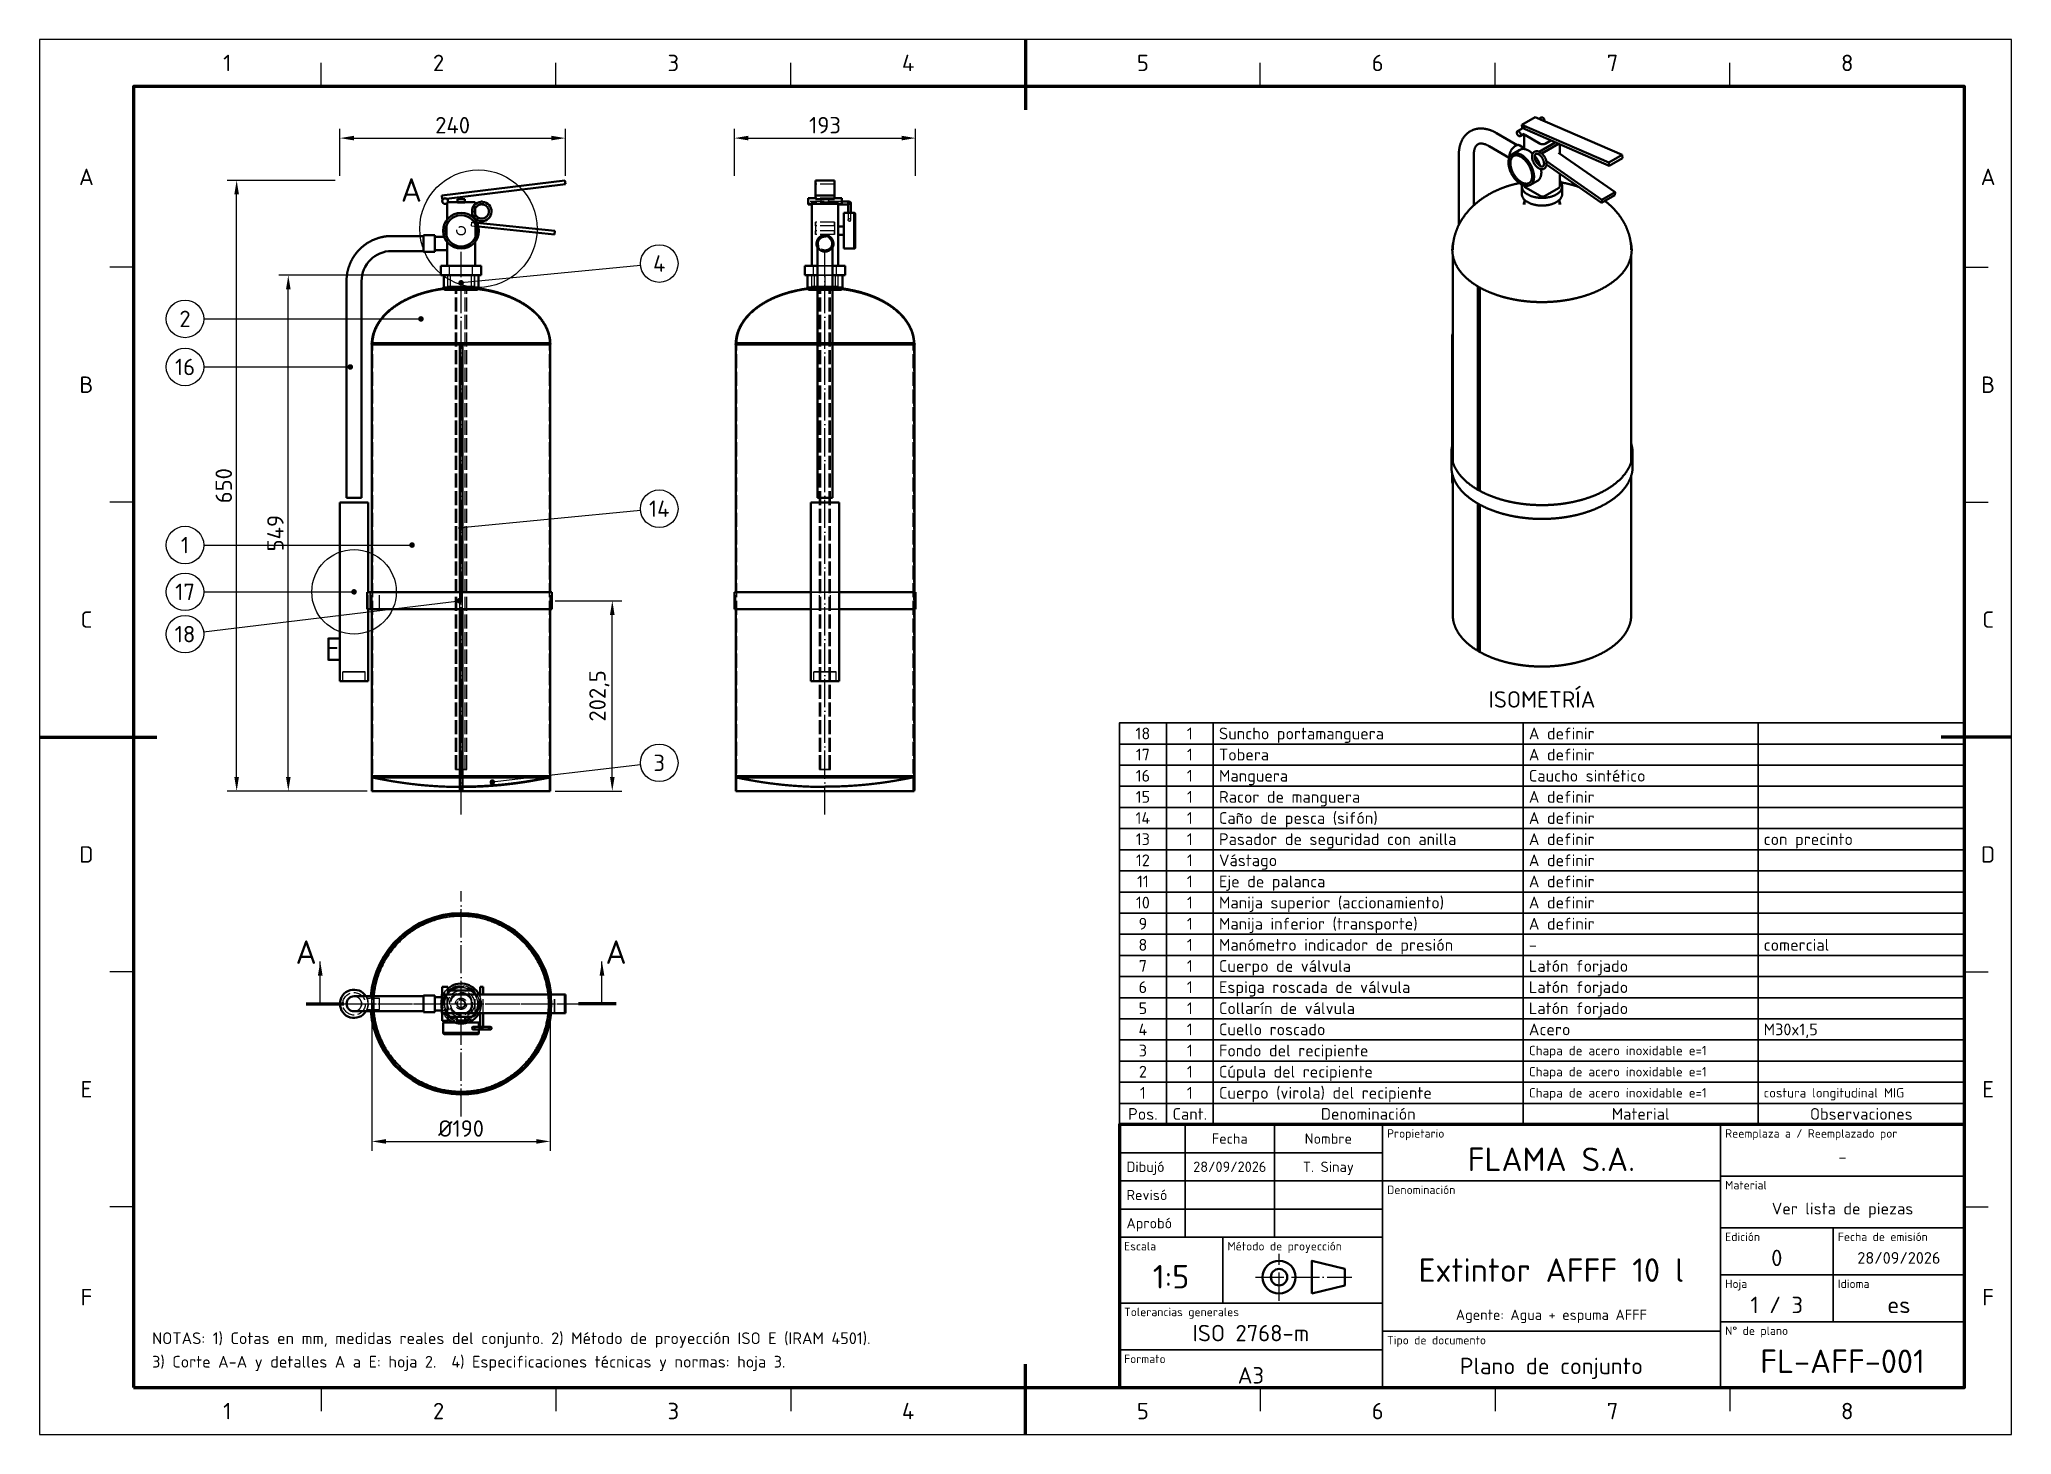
# Model space of a CAD drawing. Header units: millimetres. Extents: x 0 to 420, y 0 to 297.
import ezdxf
from ezdxf.enums import TextEntityAlignment as Align

# ---------------------------------------------------------------- set-up
doc = ezdxf.new("R2010")
doc.units = ezdxf.units.MM
doc.linetypes.add('ISO02-TRAZOS', pattern=[3.75, 3, -0.75])
doc.linetypes.add('ISO04-TRAZO-PUNTO', pattern=[7.625, 6, -0.75, 0.125, -0.75])
for name, color, linetype, lineweight in [('01-VISIBLE', 7, 'CONTINUOUS', 50), ('02-OCULTA', 4, 'ISO02-TRAZOS', 25), ('03-EJE', 1, 'ISO04-TRAZO-PUNTO', 25), ('04-COTA', 3, 'CONTINUOUS', 25), ('06-TEXTO', 7, 'CONTINUOUS', 25), ('07-RECUADRO', 7, 'CONTINUOUS', 70), ('08-FINA', 5, 'CONTINUOUS', 25), ('10-ROTULO', 7, 'CONTINUOUS', 35), ('11-TEXTO-ROTULO', 7, 'CONTINUOUS', 25)]:
    doc.layers.add(name, color=color, linetype=linetype, lineweight=lineweight)
doc.styles.add('ISO3098', font='isocpeur.ttf')
doc.dimstyles.new('FLAMA-ISO', dxfattribs={"dimtxt": 3.5, "dimasz": 3, "dimexe": 2, "dimexo": 1, "dimgap": 1, "dimtad": 1, "dimdec": 1, "dimtxsty": 'ISO3098', "dimcen": 2.5, "dimclrd": 3, "dimclre": 3, "dimclrt": 3, "dimazin": 3, "dimtfac": 1, "dimtmove": 0, "dimatfit": 3, "dimlwd": 25, "dimlwe": 25})

msp = doc.modelspace()

# ---------------------------------------------------------------- texts
at = {"layer": '06-TEXTO', "style": 'ISO3098'}
for s, height, p in [('1', 3.5, (40, 292)), ('2', 3.5, (85, 292)), ('3', 3.5, (135, 292)), ('4', 3.5, (185, 292)), ('5', 3.5, (235, 292)), ('6', 3.5, (285, 292)), ('7', 3.5, (335, 292)), ('8', 3.5, (385, 292)), ('A', 3.5, (10, 267.75)), ('A', 3.5, (415, 267.75)), ('A', 5, (79.211, 264.962)), ('4', 3.5, (131.999, 249.294)), ('2', 3.5, (31, 237.508)), ('16', 3.5, (31, 227.277)), ('B', 3.5, (10, 223.5)), ('B', 3.5, (415, 223.5)), ('14', 3.5, (131.999, 197.097)), ('1', 3.5, (31, 189.36)), ('17', 3.5, (31, 179.4)), ('C', 3.5, (10, 173.5)), ('C', 3.5, (415, 173.5)), ('18', 3.5, (31, 170.4)), ('E', 5, (62.554, 167.184)), ('ISOMETRÍA', 3.5, (320, 156.5)), ('3', 3.5, (131.999, 143)), ('D', 3.5, (10, 123.5)), ('D', 3.5, (415, 123.5)), ('A', 5, (56.8, 102.701)), ('A', 5, (122.8, 102.701)), ('E', 3.5, (10, 73.5)), ('E', 3.5, (415, 73.5)), ('F', 3.5, (10, 29.25)), ('F', 3.5, (415, 29.25)), ('1', 3.5, (40, 5)), ('2', 3.5, (85, 5)), ('3', 3.5, (135, 5)), ('4', 3.5, (185, 5)), ('5', 3.5, (235, 5)), ('6', 3.5, (285, 5)), ('7', 3.5, (335, 5)), ('8', 3.5, (385, 5))]:
    msp.add_text(s, height=height, dxfattribs=at).set_placement(p, align=Align.MIDDLE_CENTER)
for s, p in [('NOTAS: 1) Cotas en mm, medidas reales del conjunto. 2) Método de proyección ISO E (IRAM 4501).', (24, 18.5)), ('3) Corte A-A y detalles A a E: hoja 2.  4) Especificaciones técnicas y normas: hoja 3.', (24, 13.5))]:
    msp.add_text(s, height=2.5, dxfattribs=at).set_placement(p, align=Align.BOTTOM_LEFT)
at = {"layer": '11-TEXTO-ROTULO', "style": 'ISO3098'}
for s, height, p in [('18', 2.5, (235, 149.25)), ('1', 2.5, (245, 149.25)), ('17', 2.5, (235, 144.75)), ('1', 2.5, (245, 144.75)), ('16', 2.5, (235, 140.25)), ('1', 2.5, (245, 140.25)), ('15', 2.5, (235, 135.75)), ('1', 2.5, (245, 135.75)), ('14', 2.5, (235, 131.25)), ('1', 2.5, (245, 131.25)), ('13', 2.5, (235, 126.75)), ('1', 2.5, (245, 126.75)), ('12', 2.5, (235, 122.25)), ('1', 2.5, (245, 122.25)), ('11', 2.5, (235, 117.75)), ('1', 2.5, (245, 117.75)), ('10', 2.5, (235, 113.25)), ('1', 2.5, (245, 113.25)), ('9', 2.5, (235, 108.75)), ('1', 2.5, (245, 108.75)), ('8', 2.5, (235, 104.25)), ('1', 2.5, (245, 104.25)), ('7', 2.5, (235, 99.75)), ('1', 2.5, (245, 99.75)), ('6', 2.5, (235, 95.25)), ('1', 2.5, (245, 95.25)), ('5', 2.5, (235, 90.75)), ('1', 2.5, (245, 90.75)), ('4', 2.5, (235, 86.25)), ('1', 2.5, (245, 86.25)), ('3', 2.5, (235, 81.75)), ('1', 2.5, (245, 81.75)), ('2', 2.5, (235, 77.25)), ('1', 2.5, (245, 77.25)), ('1', 2.5, (235, 72.75)), ('1', 2.5, (245, 72.75)), ('Pos.', 2.5, (235, 68.25)), ('Cant.', 2.5, (245, 68.25)), ('Denominación', 2.5, (283, 68.25)), ('Material', 2.5, (341, 68.25)), ('Observaciones', 2.5, (388, 68.25)), ('Fecha', 2.2, (253.5, 63)), ('Nombre', 2.2, (274.5, 63)), ('FLAMA S.A.', 5, (322, 58.6)), ('-', 2.5, (384, 59.1)), ('28/09/2026', 2.2, (253.5, 57)), ('T. Sinay', 2.2, (274.5, 57)), ('Ver lista de piezas', 2.5, (384, 48.1)), ('0', 3.5, (370, 37.6)), ('28/09/2026', 2.5, (396, 37.6)), ('1:5', 5, (241, 33.6)), ('Extintor AFFF 10 l', 5, (322, 35)), ('Agente: Agua + espuma AFFF', 2.2, (322, 25.5)), ('1 / 3', 3.5, (370, 27.6)), ('es', 3.5, (396, 27.6)), ('ISO 2768-m', 3.5, (258, 21.6)), ('FL-AFF-001', 5, (384, 15.6)), ('A3', 3.5, (258, 12.6)), ('Plano de conjunto', 3.5, (322, 14.6))]:
    msp.add_text(s, height=height, dxfattribs=at).set_placement(p, align=Align.MIDDLE_CENTER)
for s, height, p in [('Suncho portamanguera', 2.5, (251.2, 149.25)), ('A definir', 2.5, (317.2, 149.25)), ('Tobera', 2.5, (251.2, 144.75)), ('A definir', 2.5, (317.2, 144.75)), ('Manguera', 2.5, (251.2, 140.25)), ('Caucho sintético', 2.5, (317.2, 140.25)), ('Racor de manguera', 2.5, (251.2, 135.75)), ('A definir', 2.5, (317.2, 135.75)), ('Caño de pesca (sifón)', 2.5, (251.2, 131.25)), ('A definir', 2.5, (317.2, 131.25)), ('Pasador de seguridad con anilla', 2.5, (251.2, 126.75)), ('A definir', 2.5, (317.2, 126.75)), ('con precinto', 2.5, (367.2, 126.75)), ('Vástago', 2.5, (251.2, 122.25)), ('A definir', 2.5, (317.2, 122.25)), ('Eje de palanca', 2.5, (251.2, 117.75)), ('A definir', 2.5, (317.2, 117.75)), ('Manija superior (accionamiento)', 2.5, (251.2, 113.25)), ('A definir', 2.5, (317.2, 113.25)), ('Manija inferior (transporte)', 2.5, (251.2, 108.75)), ('A definir', 2.5, (317.2, 108.75)), ('Manómetro indicador de presión', 2.5, (251.2, 104.25)), ('comercial', 2.5, (367.2, 104.25)), ('Cuerpo de válvula', 2.5, (251.2, 99.75)), ('-', 2.5, (317.2, 104.25)), ('Latón forjado', 2.5, (317.2, 99.75)), ('Espiga roscada de válvula', 2.5, (251.2, 95.25)), ('Latón forjado', 2.5, (317.2, 95.25)), ('Collarín de válvula', 2.5, (251.2, 90.75)), ('Latón forjado', 2.5, (317.2, 90.75)), ('Cuello roscado', 2.5, (251.2, 86.25)), ('Acero', 2.5, (317.2, 86.25)), ('M30x1,5', 2.5, (367.2, 86.25)), ('Fondo del recipiente', 2.5, (251.2, 81.75)), ('Chapa de acero inoxidable e=1', 2, (317.2, 81.75)), ('Cúpula del recipiente', 2.5, (251.2, 77.25)), ('Chapa de acero inoxidable e=1', 2, (317.2, 77.25)), ('Cuerpo (virola) del recipiente', 2.5, (251.2, 72.75)), ('Chapa de acero inoxidable e=1', 2, (317.2, 72.75)), ('costura longitudinal MIG', 2, (367.2, 72.75)), ('Dibujó', 2.2, (231.5, 57)), ('Revisó', 2.2, (231.5, 51)), ('Aprobó', 2.2, (231.5, 45))]:
    msp.add_text(s, height=height, dxfattribs=at).set_placement(p, align=Align.MIDDLE_LEFT)
for s, p in [('Propietario', (287, 65)), ('Reemplaza a / Reemplazado por', (359, 65)), ('Denominación', (287, 53)), ('Material', (359, 54)), ('Edición', (359, 43)), ('Fecha de emisión', (383, 43)), ('Escala', (231, 41)), ('Método de proyección', (253, 41)), ('Hoja', (359, 33)), ('Idioma', (383, 33)), ('Tolerancias generales', (231, 27)), ('Tipo de documento', (287, 21)), ('N° de plano', (359, 23)), ('Formato', (231, 17))]:
    msp.add_text(s, height=1.8, dxfattribs=at).set_placement(p, align=Align.TOP_LEFT)

# ---------------------------------------------------------------- dimensions: what is measured, and where the dimension line sits
at = {"layer": '04-COTA'}
for base, p1, p2, override in [((64, 276), (64, 267), (111.999, 267), {"dimlfac": 5}), ((147.999, 276), (147.999, 267), (186.599, 267), {"dimlfac": 5}), ((70.8, 62.402), (70.8, 91.701), (108.8, 91.701), {"dimlfac": 5, "dimpost": '%%c<>'})]:
    msp.add_linear_dim(base=base, p1=p1, p2=p2, dimstyle='FLAMA-ISO', override=override, dxfattribs=at).render()
for base, p1, p2 in [((42, 137), (64, 137), (64, 267)), ((53, 137), (70.8, 137), (86.8, 246.795)), ((121.999, 137), (108.8, 137), (108.8, 177.5))]:
    msp.add_linear_dim(base=base, p1=p1, p2=p2, angle=90, dimstyle='FLAMA-ISO', override={"dimlfac": 5}, dxfattribs=at).render()

# ---------------------------------------------------------------- hatches: boundary and pattern name
at = {"layer": '08-FINA'}
h = msp.add_hatch(color=7, dxfattribs=at)
h.dxf.hatch_style = 1
edge = h.paths.add_edge_path()
edge.add_arc((89.8, 245.194), 0.6, 0, 360)
h = msp.add_hatch(color=7, dxfattribs=at)
h.dxf.hatch_style = 1
edge = h.paths.add_edge_path()
edge.add_arc((81.25, 237.508), 0.6, 0, 360)
h = msp.add_hatch(color=7, dxfattribs=at)
h.dxf.hatch_style = 1
edge = h.paths.add_edge_path()
edge.add_arc((66.2, 227.277), 0.6, 0, 360)
h = msp.add_hatch(color=7, dxfattribs=at)
h.dxf.hatch_style = 1
edge = h.paths.add_edge_path()
edge.add_arc((89.8, 192.997), 0.6, 0, 360)
h = msp.add_hatch(color=7, dxfattribs=at)
h.dxf.hatch_style = 1
edge = h.paths.add_edge_path()
edge.add_arc((79.35, 189.36), 0.6, 0, 360)
h = msp.add_hatch(color=7, dxfattribs=at)
h.dxf.hatch_style = 1
edge = h.paths.add_edge_path()
edge.add_arc((67, 179.4), 0.6, 0, 360)
h = msp.add_hatch(color=7, dxfattribs=at)
h.dxf.hatch_style = 1
edge = h.paths.add_edge_path()
edge.add_arc((89.447, 177.5), 0.6, 0, 360)
h = msp.add_hatch(color=7, dxfattribs=at)
h.dxf.hatch_style = 1
edge = h.paths.add_edge_path()
edge.add_arc((96.45, 138.9), 0.6, 0, 360)
h = msp.add_hatch(color=7, dxfattribs=at)
h.dxf.hatch_style = 1
h.paths.add_polyline_path([(59.8, 100.701), (59.3, 97.701), (60.3, 97.701)])
h = msp.add_hatch(color=7, dxfattribs=at)
h.dxf.hatch_style = 1
h.paths.add_polyline_path([(119.8, 100.701), (119.3, 97.701), (120.3, 97.701)])

# ---------------------------------------------------------------- linework, layer by layer
at = {"layer": '01-VISIBLE'}
for p, q in [((314.75, 277.451), (316.529, 278.478)), ((315.688, 278.844), (318.517, 280.477)), ((315.757, 278.156), (315.688, 278.844)), ((315.688, 278.844), (334.214, 270.775)), ((315.757, 278.156), (334.283, 270.087)), ((318.517, 280.477), (337.042, 272.408)), ((319.358, 280.111), (319.841, 280.39)), ((313.041, 271.805), (308.735, 274.291)), ((314.731, 274.524), (310.335, 277.062)), ((315.272, 273.512), (313.716, 272.614)), ((316.23, 273.889), (315.243, 274.459)), ((315.35, 276.411), (316.23, 276.919)), ((316.23, 273.671), (316.23, 276.931)), ((316.464, 276.604), (319.576, 274.808)), ((319.378, 273.104), (322.809, 275.084)), ((319.977, 272.711), (323.538, 274.767)), ((320.707, 274.808), (321.884, 275.487)), ((323.77, 272.716), (323.77, 274.666)), ((302.278, 272.411), (302.278, 257.503)), ((305.478, 272.411), (305.478, 261.685)), ((320.922, 271.097), (332.718, 262.855)), ((320.98, 270.399), (332.659, 262.239)), ((323.536, 272.88), (335.546, 264.488)), ((334.214, 270.775), (337.042, 272.408)), ((334.283, 270.087), (334.214, 270.775)), ((334.283, 270.087), (337.111, 271.72)), ((337.111, 271.72), (337.042, 272.408)), ((85.703, 263.783), (111.901, 267)), ((86.713, 263.101), (111.999, 266.206)), ((111.999, 266.206), (111.901, 267)), ((169.299, 267), (165.299, 267)), ((165.299, 263.783), (165.299, 267)), ((169.299, 263.783), (169.299, 267)), ((315.7, 264.117), (315.7, 265.75)), ((316.23, 265.831), (316.23, 265.901)), ((316.464, 265.505), (319.576, 263.708)), ((319.072, 266.931), (317.516, 266.032)), ((320.707, 263.708), (323.536, 265.341)), ((323.77, 265.668), (323.77, 268.45)), ((324.3, 264.117), (324.3, 265.75)), ((85.8, 262.989), (85.703, 263.783)), ((85.8, 262.989), (85.973, 263.01)), ((86.8, 258.604), (86.8, 262.142)), ((87.6, 262.389), (92, 262.389)), ((89, 262.389), (89, 262.989)), ((90.6, 262.389), (90.6, 262.989)), ((92.8, 261.927), (92.8, 262.389)), ((92.8, 259.797), (92.8, 260.981)), ((165.299, 263.189), (163.699, 263.189)), ((170.899, 261.989), (163.699, 261.989)), ((164.499, 261.869), (163.699, 261.869)), ((164.499, 248.795), (164.499, 261.989)), ((169.299, 263.783), (165.299, 263.783)), ((165.299, 262.989), (165.299, 263.783)), ((169.299, 262.989), (165.299, 262.989)), ((169.299, 262.989), (169.299, 263.783)), ((170.899, 263.189), (169.299, 263.189)), ((170.099, 248.795), (170.099, 261.989)), ((172.219, 261.869), (170.099, 261.869)), ((172.499, 262.509), (170.899, 262.509)), ((316.3, 261.83), (316.3, 262.852)), ((323.7, 261.83), (323.7, 262.852)), ((332.659, 262.239), (335.487, 263.872)), ((332.659, 262.239), (332.718, 262.855)), ((332.718, 262.855), (335.546, 264.488)), ((335.487, 263.872), (335.546, 264.488)), ((92.8, 258.604), (92.8, 258.851)), ((93.191, 257.987), (109.786, 256.242)), ((93.497, 257.15), (109.702, 255.447)), ((109.702, 255.447), (109.786, 256.242)), ((170.099, 257.172), (171.299, 257.172)), ((171.299, 260.072), (173.499, 260.072)), ((81.8, 255.153), (75, 255.153)), ((84.2, 255.353), (81.8, 255.353)), ((86.236, 254.953), (84.2, 254.953)), ((86.8, 252.153), (84.2, 252.153)), ((86.8, 248.795), (86.8, 253.939)), ((92.8, 248.795), (92.8, 253.939)), ((170.099, 255.372), (171.299, 255.372)), ((171.299, 252.472), (173.499, 252.472)), ((81.8, 251.953), (75, 251.953)), ((84.2, 251.753), (81.8, 251.753)), ((85.5, 246.795), (85.5, 248.795)), ((94.1, 246.795), (94.1, 248.795)), ((162.999, 246.795), (162.999, 248.795)), ((171.599, 246.795), (171.599, 248.795)), ((301, 207.05), (301, 251.061)), ((339, 207.05), (339, 251.061)), ((65.4, 245.553), (65.4, 199.4)), ((68.6, 245.553), (68.6, 199.4)), ((86.1, 244.195), (86.1, 246.795)), ((93.5, 243.995), (93.5, 246.795)), ((163.599, 243.995), (163.599, 246.795)), ((165.699, 245.553), (165.699, 199.4)), ((168.899, 245.553), (168.899, 199.4)), ((170.999, 243.995), (170.999, 246.795)), ((306.31, 244.378), (306.735, 244.133)), ((306.31, 201.153), (306.31, 244.378)), ((306.735, 200.914), (306.735, 244.133)), ((70.8, 179.3), (70.8, 232.027)), ((89.5, 232), (90.1, 232)), ((89.5, 179.3), (89.5, 232)), ((90.1, 179.3), (90.1, 232)), ((108.8, 179.3), (108.8, 232.2)), ((148.299, 179.3), (148.299, 232.027)), ((186.299, 232), (186.299, 232.027)), ((186.359, 179.3), (186.359, 232)), ((300.878, 210.517), (300.878, 233.911)), ((300.7, 206.068), (300.7, 209.007)), ((339.3, 206.068), (339.3, 209.007)), ((300.878, 202.884), (300.878, 204.558)), ((301, 174.47), (301, 204.111)), ((339, 174.47), (339, 204.111)), ((64, 160.4), (64, 198.4)), ((70, 179.3), (70, 198.4)), ((164.299, 160.4), (164.299, 198.4)), ((170.299, 160.4), (170.299, 198.4)), ((306.31, 166.974), (306.31, 198.213)), ((306.735, 166.729), (306.735, 197.974)), ((69.793, 179.3), (70.537, 179.3)), ((69.793, 175.7), (69.793, 179.3)), ((70.537, 175.7), (70.537, 179.3)), ((109.1, 175.7), (109.1, 179.3)), ((147.999, 175.7), (147.999, 179.3)), ((186.599, 175.7), (186.599, 179.3)), ((69.793, 175.7), (70.537, 175.7)), ((70, 160.4), (70, 175.7)), ((70.8, 137), (70.8, 175.7)), ((89.5, 137.2), (89.5, 175.7)), ((90.1, 137.2), (90.1, 175.7)), ((108.8, 137), (108.8, 175.7)), ((148.299, 137), (148.299, 175.7)), ((186.359, 137.2), (186.359, 175.7)), ((306.31, 166.974), (306.735, 166.729)), ((89.5, 137.2), (90.1, 137.2)), ((186.299, 137), (186.299, 137.2)), ((81.8, 93.301), (75, 93.301)), ((84.2, 93.501), (81.8, 93.501)), ((85.703, 93.101), (84.2, 93.101)), ((85.703, 89.701), (85.703, 93.701)), ((85.703, 93.701), (111.901, 93.701)), ((85.8, 93.701), (85.8, 95.301)), ((87, 93.701), (87, 95.301)), ((87.6, 94.501), (92, 94.501)), ((93.88, 93.701), (93.88, 95.301)), ((94.52, 93.701), (94.52, 95.301)), ((111.901, 89.701), (111.901, 93.701)), ((111.999, 93.701), (111.901, 93.701)), ((111.999, 89.701), (111.999, 93.701)), ((81.8, 90.101), (75, 90.101)), ((84.2, 89.901), (81.8, 89.901)), ((85.703, 90.301), (84.2, 90.301)), ((85.703, 89.701), (111.901, 89.701)), ((85.8, 88.101), (85.8, 89.701)), ((87, 88.101), (87, 89.701)), ((87.6, 88.901), (92, 88.901)), ((88.9, 88.901), (88.9, 87.701)), ((90.7, 88.901), (90.7, 87.701)), ((93.88, 86.78), (93.88, 89.701)), ((94.52, 86.78), (94.52, 89.701)), ((111.999, 89.701), (111.901, 89.701)), ((86, 87.701), (86, 85.501)), ((93.6, 87.701), (93.6, 86.781)), ((93.6, 86.221), (93.6, 85.501))]:
    msp.add_line(p, q, dxfattribs=at)
for points in [[(310.335, 277.062), (310.247, 277.112), (310.159, 277.161), (310.071, 277.209), (309.982, 277.255), (309.892, 277.301), (309.802, 277.346), (309.712, 277.39), (309.62, 277.432), (309.529, 277.473), (309.436, 277.513), (309.344, 277.552), (309.25, 277.59), (309.157, 277.627), (309.062, 277.662), (308.968, 277.696), (308.872, 277.728), (308.777, 277.759), (308.681, 277.789), (308.584, 277.817), (308.487, 277.844), (308.39, 277.869), (308.292, 277.893), (308.194, 277.915), (308.096, 277.936), (307.997, 277.955), (307.898, 277.972), (307.798, 277.988), (307.699, 278.002), (307.599, 278.014), (307.499, 278.024), (307.398, 278.033), (307.298, 278.039), (307.198, 278.044), (307.097, 278.047), (306.996, 278.048), (306.896, 278.046), (306.795, 278.043), (306.695, 278.038), (306.594, 278.031), (306.494, 278.021), (306.394, 278.01), (306.295, 277.996), (306.195, 277.981), (306.096, 277.963), (305.998, 277.943), (305.9, 277.92), (305.802, 277.896), (305.705, 277.869), (305.609, 277.84), (305.513, 277.809), (305.418, 277.776), (305.324, 277.741), (305.231, 277.703), (305.138, 277.664), (305.047, 277.622), (304.956, 277.578), (304.867, 277.532), (304.779, 277.483), (304.691, 277.433), (304.605, 277.381), (304.521, 277.326), (304.437, 277.27), (304.355, 277.212), (304.275, 277.152), (304.196, 277.09), (304.118, 277.026), (304.042, 276.96), (303.967, 276.893), (303.894, 276.824), (303.822, 276.753), (303.752, 276.681), (303.684, 276.607), (303.617, 276.531), (303.552, 276.455), (303.489, 276.376), (303.427, 276.297), (303.368, 276.216), (303.309, 276.134), (303.253, 276.051), (303.198, 275.966), (303.145, 275.881), (303.094, 275.794), (303.044, 275.707), (302.996, 275.618), (302.95, 275.529), (302.906, 275.439), (302.863, 275.348), (302.822, 275.256), (302.782, 275.163), (302.745, 275.07), (302.708, 274.976), (302.674, 274.882), (302.641, 274.787), (302.609, 274.691), (302.58, 274.595), (302.551, 274.499), (302.525, 274.402), (302.499, 274.304), (302.476, 274.206), (302.453, 274.108), (302.432, 274.01), (302.413, 273.911), (302.395, 273.812), (302.378, 273.713), (302.363, 273.614), (302.349, 273.514), (302.336, 273.414), (302.325, 273.314), (302.315, 273.214), (302.306, 273.114), (302.299, 273.014), (302.292, 272.913), (302.287, 272.813), (302.283, 272.712), (302.28, 272.612), (302.279, 272.511), (302.278, 272.411)], [(315.35, 276.411), (315.254, 276.384), (315.155, 276.396), (315.062, 276.435), (314.978, 276.49), (314.902, 276.557), (314.835, 276.633), (314.777, 276.715), (314.726, 276.802), (314.684, 276.894), (314.653, 276.99), (314.632, 277.088), (314.626, 277.189), (314.639, 277.289), (314.678, 277.381), (314.75, 277.451)], [(314.75, 277.451), (314.799, 277.471), (314.851, 277.479), (314.903, 277.475), (314.954, 277.464), (315.003, 277.445), (315.05, 277.421)], [(315.05, 277.421), (315.139, 277.359), (315.218, 277.284), (315.288, 277.2), (315.348, 277.109), (315.397, 277.012), (315.437, 276.911), (315.463, 276.805), (315.474, 276.697), (315.465, 276.589), (315.427, 276.487), (315.35, 276.411)], [(319.841, 280.39), (319.89, 280.41), (319.942, 280.418), (319.994, 280.415), (320.045, 280.403), (320.095, 280.384), (320.141, 280.36)], [(320.141, 280.36), (320.226, 280.302), (320.301, 280.232), (320.367, 280.155), (320.425, 280.07), (320.475, 279.981), (320.515, 279.886), (320.545, 279.788), (320.562, 279.687), (320.564, 279.585)], [(306.335, 274.687), (306.25, 274.632), (306.17, 274.57), (306.096, 274.501), (306.027, 274.426), (305.965, 274.346), (305.907, 274.263), (305.855, 274.176), (305.807, 274.087), (305.763, 273.995), (305.724, 273.902), (305.688, 273.807), (305.656, 273.711), (305.627, 273.614), (305.601, 273.516), (305.578, 273.417), (305.557, 273.318), (305.54, 273.218), (305.525, 273.118), (305.512, 273.017), (305.501, 272.917), (305.493, 272.816), (305.486, 272.715), (305.482, 272.613), (305.479, 272.512), (305.478, 272.411)], [(308.735, 274.291), (308.647, 274.341), (308.558, 274.389), (308.468, 274.436), (308.377, 274.481), (308.285, 274.524), (308.192, 274.565), (308.099, 274.604), (308.004, 274.641), (307.909, 274.676), (307.813, 274.708), (307.716, 274.737), (307.618, 274.764), (307.52, 274.787), (307.42, 274.807), (307.32, 274.824), (307.22, 274.836), (307.119, 274.844), (307.017, 274.848), (306.916, 274.845), (306.815, 274.837), (306.715, 274.823), (306.616, 274.801), (306.519, 274.772), (306.425, 274.734), (306.335, 274.687)], [(313.09, 271.918), (313.077, 272.018), (313.071, 272.119), (313.071, 272.22), (313.077, 272.321), (313.088, 272.421), (313.104, 272.521), (313.124, 272.62), (313.149, 272.718), (313.177, 272.815), (313.209, 272.911), (313.244, 273.006), (313.282, 273.1), (313.324, 273.192), (313.368, 273.283), (313.416, 273.372), (313.466, 273.459), (313.52, 273.545), (313.576, 273.63), (313.634, 273.712), (313.696, 273.792), (313.76, 273.87), (313.827, 273.946), (313.897, 274.019), (313.969, 274.09), (314.045, 274.157), (314.123, 274.221), (314.204, 274.281), (314.288, 274.337), (314.376, 274.388), (314.466, 274.434), (314.559, 274.473), (314.655, 274.505), (314.753, 274.529), (314.853, 274.541), (314.954, 274.542), (315.055, 274.53), (315.152, 274.502), (315.243, 274.459)], [(318.015, 272.68), (317.941, 272.75), (317.865, 272.818), (317.788, 272.885), (317.71, 272.951), (317.63, 273.014), (317.548, 273.076), (317.466, 273.136), (317.381, 273.193), (317.296, 273.249), (317.209, 273.302), (317.12, 273.353), (317.03, 273.402), (316.939, 273.447), (316.846, 273.489), (316.751, 273.529), (316.656, 273.564), (316.559, 273.596), (316.461, 273.624), (316.361, 273.648), (316.261, 273.666), (316.16, 273.68), (316.058, 273.688), (315.956, 273.69), (315.854, 273.686), (315.752, 273.675), (315.652, 273.658), (315.553, 273.632), (315.456, 273.6), (315.362, 273.56), (315.272, 273.512)], [(316.23, 276.931), (316.239, 276.862), (316.265, 276.796), (316.303, 276.738), (316.351, 276.687), (316.406, 276.642), (316.464, 276.604)], [(318.394, 273.098), (318.31, 273.043), (318.233, 272.979), (318.164, 272.907), (318.102, 272.828), (318.049, 272.743), (318.003, 272.654), (317.966, 272.561), (317.936, 272.465), (317.913, 272.367), (317.897, 272.268), (317.886, 272.168), (317.882, 272.068), (317.883, 271.968), (317.888, 271.867), (317.898, 271.768), (317.913, 271.668), (317.931, 271.569), (317.953, 271.472), (317.978, 271.374), (318.007, 271.278), (318.039, 271.183), (318.074, 271.089), (318.112, 270.996), (318.153, 270.905), (318.197, 270.814), (318.243, 270.725), (318.292, 270.638), (318.343, 270.551), (318.397, 270.467), (318.454, 270.384), (318.513, 270.303), (318.574, 270.223), (318.638, 270.146), (318.704, 270.071), (318.773, 269.997), (318.845, 269.927), (318.918, 269.859), (318.995, 269.794), (319.074, 269.732), (319.155, 269.673), (319.239, 269.618), (319.326, 269.567), (319.415, 269.521), (319.506, 269.48), (319.6, 269.445), (319.696, 269.416), (319.794, 269.394), (319.893, 269.38), (319.994, 269.374), (320.094, 269.378), (320.193, 269.392), (320.291, 269.416), (320.385, 269.451), (320.474, 269.496)], [(319.382, 273.106), (319.286, 273.143), (319.189, 273.174), (319.089, 273.198), (318.988, 273.213), (318.886, 273.22), (318.783, 273.217), (318.682, 273.204), (318.582, 273.18), (318.486, 273.144), (318.394, 273.098)], [(319.317, 273.058), (319.328, 273.065), (319.338, 273.072), (319.348, 273.079), (319.358, 273.087), (319.368, 273.096), (319.378, 273.104)], [(319.317, 273.058), (319.337, 273.059), (319.358, 273.057), (319.378, 273.052), (319.397, 273.046), (319.416, 273.038), (319.434, 273.028)], [(319.317, 273.058), (319.337, 273.048), (319.356, 273.038), (319.376, 273.028), (319.396, 273.017), (319.415, 273.006), (319.434, 272.995)], [(319.378, 273.104), (319.379, 273.104), (319.38, 273.105), (319.381, 273.105), (319.382, 273.105), (319.384, 273.105), (319.385, 273.105)], [(319.434, 273.028), (319.457, 273.014), (319.478, 272.998), (319.498, 272.981), (319.517, 272.962), (319.535, 272.943), (319.552, 272.922)], [(320.707, 274.808), (320.611, 274.761), (320.511, 274.725), (320.407, 274.699), (320.301, 274.682), (320.195, 274.674), (320.088, 274.674), (319.981, 274.682), (319.876, 274.699), (319.772, 274.725), (319.672, 274.761), (319.576, 274.808)], [(317.516, 266.032), (317.427, 265.985), (317.336, 265.945), (317.241, 265.91), (317.145, 265.882), (317.047, 265.861), (316.948, 265.846), (316.848, 265.837), (316.748, 265.833), (316.647, 265.836), (316.547, 265.844), (316.448, 265.856), (316.349, 265.874), (316.251, 265.896), (316.154, 265.922), (316.058, 265.952), (315.964, 265.985), (315.871, 266.022), (315.779, 266.063), (315.688, 266.106), (315.599, 266.152), (315.511, 266.2), (315.424, 266.251), (315.339, 266.304), (315.256, 266.36), (315.174, 266.417), (315.093, 266.477), (315.013, 266.538), (314.935, 266.601), (314.858, 266.666), (314.783, 266.732), (314.709, 266.8), (314.636, 266.869), (314.565, 266.939), (314.495, 267.011), (314.426, 267.085), (314.359, 267.159), (314.293, 267.234), (314.228, 267.311), (314.165, 267.389), (314.103, 267.468), (314.042, 267.548), (313.983, 267.628), (313.924, 267.71), (313.867, 267.793), (313.812, 267.876), (313.758, 267.961), (313.705, 268.046), (313.653, 268.132), (313.603, 268.219), (313.554, 268.307), (313.507, 268.395), (313.461, 268.484), (313.416, 268.574), (313.373, 268.665), (313.331, 268.756), (313.291, 268.848), (313.252, 268.941), (313.215, 269.034), (313.18, 269.128), (313.146, 269.222), (313.113, 269.317), (313.082, 269.413), (313.053, 269.509), (313.026, 269.605), (313.001, 269.702), (312.977, 269.8), (312.955, 269.898), (312.936, 269.996), (312.918, 270.095), (312.902, 270.194), (312.889, 270.293), (312.878, 270.393), (312.869, 270.493), (312.863, 270.593), (312.86, 270.694), (312.859, 270.794), (312.861, 270.894), (312.865, 270.994), (312.873, 271.095), (312.885, 271.194), (312.899, 271.294), (312.917, 271.392), (312.939, 271.49), (312.965, 271.587), (312.995, 271.683), (313.029, 271.777), (313.068, 271.87), (313.111, 271.96), (313.16, 272.048), (313.212, 272.134), (313.27, 272.216), (313.333, 272.294), (313.401, 272.368), (313.473, 272.438), (313.55, 272.502), (313.631, 272.561), (313.716, 272.614)], [(317.276, 266.448), (317.186, 266.402), (317.093, 266.364), (316.997, 266.334), (316.898, 266.312), (316.798, 266.299), (316.697, 266.293), (316.597, 266.294), (316.496, 266.302), (316.396, 266.316), (316.297, 266.336), (316.199, 266.361), (316.103, 266.39), (316.008, 266.424), (315.914, 266.462), (315.823, 266.504), (315.732, 266.549), (315.644, 266.597), (315.556, 266.648), (315.471, 266.701), (315.387, 266.758), (315.305, 266.816), (315.224, 266.877), (315.145, 266.939), (315.068, 267.004), (314.992, 267.07), (314.917, 267.139), (314.845, 267.208), (314.773, 267.28), (314.703, 267.353), (314.635, 267.427), (314.568, 267.502), (314.503, 267.579), (314.439, 267.657), (314.377, 267.737), (314.316, 267.817), (314.256, 267.899), (314.198, 267.981), (314.142, 268.065), (314.087, 268.149), (314.033, 268.235), (313.981, 268.321), (313.931, 268.409), (313.882, 268.497), (313.835, 268.586), (313.789, 268.676), (313.745, 268.767), (313.702, 268.858), (313.661, 268.95), (313.622, 269.043), (313.585, 269.137), (313.549, 269.231), (313.515, 269.326), (313.483, 269.422), (313.453, 269.518), (313.425, 269.615), (313.399, 269.713), (313.375, 269.811), (313.353, 269.909), (313.333, 270.008), (313.316, 270.108), (313.301, 270.207), (313.289, 270.308), (313.28, 270.408), (313.273, 270.509), (313.269, 270.61), (313.269, 270.71), (313.271, 270.811), (313.277, 270.912), (313.287, 271.012), (313.301, 271.112), (313.319, 271.212), (313.342, 271.31), (313.369, 271.407), (313.402, 271.502), (313.44, 271.596), (313.483, 271.687), (313.532, 271.775), (313.588, 271.859), (313.649, 271.939), (313.717, 272.014), (313.791, 272.082), (313.871, 272.144), (313.956, 272.198)], [(315.616, 272.426), (315.524, 272.477), (315.431, 272.526), (315.336, 272.571), (315.239, 272.613), (315.141, 272.651), (315.042, 272.686), (314.941, 272.716), (314.839, 272.742), (314.736, 272.763), (314.632, 272.779), (314.527, 272.788), (314.422, 272.792), (314.317, 272.789), (314.212, 272.779), (314.108, 272.762), (314.006, 272.737), (313.906, 272.704), (313.809, 272.663), (313.716, 272.614)], [(315.496, 272.022), (315.407, 272.071), (315.317, 272.117), (315.225, 272.16), (315.132, 272.199), (315.036, 272.234), (314.94, 272.265), (314.842, 272.29), (314.742, 272.311), (314.642, 272.325), (314.541, 272.332), (314.44, 272.332), (314.339, 272.324), (314.239, 272.307), (314.141, 272.281), (314.046, 272.244), (313.956, 272.198)], [(317.276, 266.448), (317.36, 266.503), (317.438, 266.566), (317.509, 266.636), (317.573, 266.713), (317.63, 266.795), (317.681, 266.881), (317.725, 266.971), (317.763, 267.063), (317.795, 267.158), (317.822, 267.254), (317.844, 267.352), (317.862, 267.45), (317.876, 267.549), (317.885, 267.649), (317.891, 267.749), (317.893, 267.849), (317.892, 267.949), (317.888, 268.049), (317.881, 268.149), (317.872, 268.248), (317.859, 268.348), (317.845, 268.447), (317.828, 268.545), (317.808, 268.643), (317.787, 268.741), (317.763, 268.838), (317.737, 268.935), (317.71, 269.031), (317.68, 269.127), (317.649, 269.222), (317.615, 269.316), (317.58, 269.41), (317.544, 269.503), (317.506, 269.595), (317.466, 269.687), (317.424, 269.778), (317.381, 269.868), (317.336, 269.958), (317.29, 270.047), (317.242, 270.135), (317.193, 270.222), (317.143, 270.308), (317.091, 270.394), (317.037, 270.478), (316.982, 270.562), (316.926, 270.645), (316.868, 270.726), (316.809, 270.807), (316.748, 270.886), (316.686, 270.965), (316.623, 271.042), (316.558, 271.119), (316.492, 271.194), (316.424, 271.267), (316.355, 271.34), (316.284, 271.411), (316.212, 271.48), (316.139, 271.548), (316.064, 271.614), (315.987, 271.679), (315.909, 271.741), (315.83, 271.802), (315.749, 271.86), (315.666, 271.917), (315.582, 271.971), (315.496, 272.022)], [(317.516, 266.032), (317.601, 266.086), (317.682, 266.147), (317.758, 266.214), (317.829, 266.286), (317.894, 266.363), (317.954, 266.445), (318.009, 266.53), (318.058, 266.618), (318.101, 266.71), (318.14, 266.803), (318.174, 266.898), (318.204, 266.995), (318.229, 267.093), (318.25, 267.192), (318.268, 267.291), (318.281, 267.391), (318.291, 267.492), (318.298, 267.593), (318.302, 267.694), (318.303, 267.795), (318.301, 267.896), (318.296, 267.997), (318.289, 268.098), (318.279, 268.199), (318.267, 268.299), (318.253, 268.399), (318.236, 268.499), (318.217, 268.599), (318.197, 268.698), (318.174, 268.796), (318.149, 268.894), (318.123, 268.992), (318.095, 269.089), (318.065, 269.186), (318.033, 269.282), (318, 269.377), (317.965, 269.472), (317.929, 269.567), (317.891, 269.66), (317.852, 269.754), (317.811, 269.846), (317.768, 269.938), (317.725, 270.029), (317.679, 270.119), (317.633, 270.209), (317.585, 270.298), (317.535, 270.386), (317.485, 270.474), (317.433, 270.561), (317.379, 270.647), (317.324, 270.732), (317.268, 270.816), (317.211, 270.899), (317.152, 270.982), (317.092, 271.063), (317.031, 271.144), (316.969, 271.223), (316.905, 271.301), (316.84, 271.379), (316.773, 271.455), (316.706, 271.53), (316.637, 271.604), (316.566, 271.677), (316.495, 271.748), (316.422, 271.818), (316.347, 271.887), (316.271, 271.954), (316.194, 272.019), (316.116, 272.083), (316.036, 272.145), (315.955, 272.205), (315.872, 272.264), (315.788, 272.32), (315.703, 272.374), (315.616, 272.426)], [(319.294, 272.524), (319.206, 272.571), (319.113, 272.611), (319.018, 272.64), (318.919, 272.658), (318.819, 272.658), (318.721, 272.636), (318.635, 272.586), (318.566, 272.514), (318.515, 272.427), (318.481, 272.333), (318.458, 272.236), (318.446, 272.136), (318.442, 272.036), (318.445, 271.936), (318.454, 271.836), (318.469, 271.737), (318.489, 271.639), (318.513, 271.541), (318.542, 271.445), (318.574, 271.35), (318.61, 271.257), (318.65, 271.165), (318.693, 271.074), (318.739, 270.985), (318.788, 270.898), (318.841, 270.812), (318.896, 270.728), (318.955, 270.647), (319.016, 270.568), (319.08, 270.491), (319.147, 270.416), (319.218, 270.345), (319.291, 270.277), (319.368, 270.212), (319.448, 270.151), (319.531, 270.096), (319.618, 270.046), (319.709, 270.002), (319.803, 269.968), (319.9, 269.944), (320, 269.934), (320.099, 269.944), (320.193, 269.98), (320.271, 270.042), (320.33, 270.122), (320.372, 270.213), (320.401, 270.309), (320.418, 270.408), (320.426, 270.508), (320.426, 270.608), (320.42, 270.708), (320.408, 270.808), (320.39, 270.907), (320.368, 271.005), (320.342, 271.101), (320.311, 271.197), (320.277, 271.291), (320.239, 271.384), (320.198, 271.475), (320.153, 271.565), (320.105, 271.653), (320.054, 271.74), (320.001, 271.824), (319.944, 271.907), (319.884, 271.987), (319.821, 272.065), (319.755, 272.141), (319.686, 272.214), (319.614, 272.284), (319.539, 272.35), (319.461, 272.413), (319.379, 272.471), (319.294, 272.524)], [(319.636, 270.037), (319.604, 270.135), (319.571, 270.234), (319.536, 270.331), (319.499, 270.428), (319.461, 270.524), (319.421, 270.62), (319.379, 270.715), (319.336, 270.809), (319.292, 270.903), (319.246, 270.996), (319.198, 271.088), (319.15, 271.179), (319.099, 271.27), (319.047, 271.36), (318.994, 271.449), (318.94, 271.537), (318.884, 271.624), (318.826, 271.71), (318.768, 271.796), (318.708, 271.88), (318.646, 271.964), (318.583, 272.046), (318.519, 272.128), (318.454, 272.208)], [(319.072, 266.931), (319.157, 266.984), (319.238, 267.045), (319.314, 267.112), (319.384, 267.184), (319.45, 267.261), (319.509, 267.342), (319.564, 267.427), (319.613, 267.516), (319.657, 267.607), (319.696, 267.7), (319.73, 267.795), (319.759, 267.891), (319.784, 267.989), (319.806, 268.088), (319.823, 268.188), (319.837, 268.288), (319.847, 268.388), (319.854, 268.489), (319.858, 268.59), (319.859, 268.691), (319.857, 268.792), (319.852, 268.893), (319.845, 268.993), (319.835, 269.094), (319.823, 269.194), (319.809, 269.294), (319.792, 269.394)], [(319.434, 272.995), (319.454, 272.984), (319.474, 272.972), (319.494, 272.96), (319.513, 272.947), (319.533, 272.935), (319.552, 272.922)], [(319.552, 272.922), (319.59, 272.934), (319.629, 272.935), (319.668, 272.928), (319.706, 272.916), (319.742, 272.899), (319.776, 272.877)], [(320.474, 269.496), (320.559, 269.551), (320.636, 269.616), (320.706, 269.689), (320.768, 269.768), (320.822, 269.854), (320.867, 269.944), (320.904, 270.038), (320.934, 270.134), (320.957, 270.233), (320.973, 270.332), (320.983, 270.433), (320.987, 270.534), (320.986, 270.635), (320.98, 270.736), (320.969, 270.836), (320.954, 270.936), (320.936, 271.035), (320.913, 271.134), (320.887, 271.231), (320.858, 271.328), (320.825, 271.423), (320.789, 271.518), (320.751, 271.611), (320.709, 271.703), (320.665, 271.794), (320.618, 271.883), (320.568, 271.971), (320.516, 272.058), (320.461, 272.143), (320.404, 272.226), (320.344, 272.307), (320.282, 272.387), (320.217, 272.464), (320.15, 272.539), (320.08, 272.612), (320.008, 272.683), (319.933, 272.751), (319.856, 272.816), (319.776, 272.877)], [(315.164, 266.424), (315.066, 266.404), (314.968, 266.383), (314.87, 266.362), (314.773, 266.341), (314.675, 266.319), (314.578, 266.297), (314.48, 266.274), (314.383, 266.251), (314.285, 266.227), (314.188, 266.203), (314.091, 266.179), (313.994, 266.154), (313.897, 266.129), (313.801, 266.103), (313.704, 266.077), (313.608, 266.051), (313.511, 266.024), (313.415, 265.997), (313.319, 265.969), (313.223, 265.941), (313.127, 265.912), (313.031, 265.883), (312.935, 265.854), (312.84, 265.824), (312.745, 265.794), (312.649, 265.763), (312.554, 265.732), (312.459, 265.7), (312.364, 265.668), (312.27, 265.636), (312.175, 265.603), (312.081, 265.57), (311.987, 265.536), (311.893, 265.502), (311.799, 265.468), (311.705, 265.433), (311.611, 265.397), (311.518, 265.361), (311.425, 265.325), (311.332, 265.288), (311.239, 265.251), (311.146, 265.214), (311.053, 265.176), (310.961, 265.137), (310.869, 265.098), (310.777, 265.059), (310.685, 265.019), (310.593, 264.979), (310.502, 264.939), (310.411, 264.898), (310.319, 264.856), (310.229, 264.814), (310.138, 264.772), (310.047, 264.729), (309.957, 264.686), (309.867, 264.642), (309.777, 264.598), (309.688, 264.554), (309.598, 264.509), (309.509, 264.463), (309.42, 264.417), (309.332, 264.371), (309.243, 264.324), (309.155, 264.277), (309.067, 264.229), (308.979, 264.181), (308.892, 264.133), (308.804, 264.084), (308.717, 264.034), (308.631, 263.984), (308.544, 263.934), (308.458, 263.883), (308.372, 263.832), (308.286, 263.781), (308.201, 263.728), (308.116, 263.676), (308.031, 263.623), (307.946, 263.57), (307.862, 263.516), (307.778, 263.461), (307.694, 263.407), (307.611, 263.351), (307.528, 263.296), (307.445, 263.239), (307.362, 263.183), (307.28, 263.126), (307.198, 263.068), (307.116, 263.01), (307.035, 262.952), (306.954, 262.893), (306.874, 262.834), (306.793, 262.774), (306.713, 262.714), (306.634, 262.653), (306.555, 262.592), (306.476, 262.531), (306.397, 262.469), (306.319, 262.406), (306.241, 262.343), (306.164, 262.28), (306.087, 262.216), (306.01, 262.152), (305.933, 262.087), (305.858, 262.022), (305.782, 261.957), (305.707, 261.891), (305.632, 261.824), (305.558, 261.757), (305.484, 261.69), (305.41, 261.622), (305.337, 261.554), (305.264, 261.485), (305.192, 261.416), (305.12, 261.346), (305.049, 261.276), (304.978, 261.206), (304.907, 261.135), (304.837, 261.063), (304.767, 260.991), (304.698, 260.919), (304.629, 260.846), (304.561, 260.773), (304.493, 260.699), (304.426, 260.625), (304.359, 260.551), (304.293, 260.476), (304.227, 260.401), (304.162, 260.325), (304.097, 260.249), (304.033, 260.172), (303.969, 260.095), (303.906, 260.017), (303.843, 259.939), (303.781, 259.861), (303.719, 259.782), (303.658, 259.703), (303.597, 259.623), (303.537, 259.543), (303.478, 259.463), (303.419, 259.382), (303.361, 259.301), (303.303, 259.219), (303.246, 259.137), (303.189, 259.054), (303.133, 258.971), (303.078, 258.888), (303.023, 258.804), (302.969, 258.72), (302.915, 258.636), (302.862, 258.551), (302.81, 258.465), (302.758, 258.38), (302.707, 258.294), (302.657, 258.207), (302.607, 258.12), (302.558, 258.033), (302.51, 257.946), (302.462, 257.858), (302.415, 257.769), (302.368, 257.681), (302.323, 257.592), (302.278, 257.502), (302.233, 257.413), (302.19, 257.323), (302.147, 257.232), (302.104, 257.142), (302.063, 257.051), (302.022, 256.959), (301.982, 256.867), (301.943, 256.775), (301.904, 256.683), (301.866, 256.591), (301.829, 256.498), (301.793, 256.404), (301.757, 256.311), (301.722, 256.217), (301.688, 256.123), (301.655, 256.029), (301.622, 255.934), (301.591, 255.839), (301.56, 255.744), (301.53, 255.649), (301.5, 255.553), (301.472, 255.457), (301.444, 255.361), (301.417, 255.264), (301.391, 255.168), (301.366, 255.071), (301.341, 254.974), (301.317, 254.877), (301.295, 254.779), (301.272, 254.682), (301.251, 254.584), (301.231, 254.486), (301.211, 254.388), (301.193, 254.29), (301.175, 254.191), (301.158, 254.093), (301.142, 253.994), (301.127, 253.895), (301.112, 253.796), (301.099, 253.697), (301.086, 253.597), (301.074, 253.498), (301.063, 253.399), (301.053, 253.299), (301.044, 253.199), (301.036, 253.1), (301.028, 253), (301.021, 252.9), (301.016, 252.8), (301.011, 252.7), (301.007, 252.6), (301.004, 252.5), (301.002, 252.4), (301, 252.3), (301, 252.2)], [(315.739, 266.081), (315.727, 266.027), (315.717, 265.972), (315.71, 265.917), (315.704, 265.861), (315.701, 265.805), (315.7, 265.75)], [(315.7, 265.75), (315.704, 265.649), (315.714, 265.548), (315.732, 265.449), (315.756, 265.351), (315.786, 265.255), (315.823, 265.16), (315.865, 265.069), (315.912, 264.979), (315.964, 264.893), (316.021, 264.809), (316.081, 264.728), (316.145, 264.65), (316.212, 264.575), (316.282, 264.502), (316.355, 264.432), (316.431, 264.365), (316.508, 264.301), (316.588, 264.239), (316.67, 264.179), (316.753, 264.122), (316.838, 264.067), (316.924, 264.015), (317.012, 263.964), (317.1, 263.916), (317.19, 263.87), (317.281, 263.826), (317.373, 263.784), (317.466, 263.744), (317.559, 263.706), (317.653, 263.669), (317.748, 263.635), (317.844, 263.602), (317.94, 263.571), (318.036, 263.541), (318.133, 263.513), (318.231, 263.487), (318.329, 263.462), (318.427, 263.439), (318.526, 263.417), (318.625, 263.397), (318.724, 263.379), (318.823, 263.362), (318.923, 263.346), (319.023, 263.332), (319.123, 263.319), (319.224, 263.308), (319.324, 263.298), (319.425, 263.289), (319.525, 263.282), (319.626, 263.276), (319.727, 263.272), (319.828, 263.269), (319.929, 263.267), (320.03, 263.267), (320.131, 263.268), (320.232, 263.271), (320.333, 263.274), (320.434, 263.28), (320.534, 263.286), (320.635, 263.294), (320.736, 263.304), (320.836, 263.314), (320.936, 263.327), (321.036, 263.34), (321.136, 263.355), (321.236, 263.372), (321.335, 263.39), (321.434, 263.409), (321.533, 263.43), (321.632, 263.453), (321.73, 263.477), (321.827, 263.502), (321.925, 263.529), (322.021, 263.558), (322.118, 263.589), (322.213, 263.621), (322.308, 263.655), (322.403, 263.691), (322.497, 263.728), (322.59, 263.768), (322.682, 263.809), (322.773, 263.852), (322.863, 263.897), (322.952, 263.945), (323.041, 263.994)], [(316.23, 265.831), (316.239, 265.762), (316.265, 265.697), (316.303, 265.638), (316.351, 265.587), (316.406, 265.543), (316.464, 265.505)], [(323.041, 263.994), (323.129, 264.047), (323.216, 264.102), (323.301, 264.159), (323.385, 264.219), (323.467, 264.281), (323.547, 264.346), (323.624, 264.413), (323.699, 264.484), (323.771, 264.557), (323.841, 264.633), (323.906, 264.712), (323.969, 264.794), (324.027, 264.879), (324.08, 264.966), (324.129, 265.057), (324.173, 265.15), (324.211, 265.246), (324.242, 265.344), (324.267, 265.443), (324.285, 265.545), (324.296, 265.647), (324.3, 265.75)], [(323.536, 265.341), (323.594, 265.379), (323.649, 265.424), (323.697, 265.475), (323.735, 265.533), (323.761, 265.599), (323.77, 265.668)], [(324.3, 265.75), (324.296, 265.852), (324.285, 265.955), (324.267, 266.056), (324.242, 266.156), (324.21, 266.254), (324.172, 266.35), (324.129, 266.443), (324.08, 266.534), (324.026, 266.622), (323.968, 266.707), (323.905, 266.789), (323.839, 266.868), (323.77, 266.944)], [(327.864, 265.589), (327.769, 265.623), (327.674, 265.655), (327.578, 265.688), (327.483, 265.72), (327.387, 265.751), (327.291, 265.782), (327.195, 265.813), (327.099, 265.843), (327.002, 265.873), (326.906, 265.902), (326.809, 265.931), (326.712, 265.96), (326.615, 265.988), (326.518, 266.016), (326.421, 266.043), (326.324, 266.07), (326.227, 266.096), (326.129, 266.122), (326.032, 266.148), (325.934, 266.173), (325.836, 266.197), (325.738, 266.222), (325.64, 266.245), (325.542, 266.269), (325.444, 266.292), (325.345, 266.314), (325.247, 266.336), (325.148, 266.358), (325.05, 266.379), (324.951, 266.4), (324.852, 266.421), (324.754, 266.441), (324.655, 266.46), (324.556, 266.479), (324.456, 266.498), (324.357, 266.516), (324.258, 266.534), (324.159, 266.552), (324.059, 266.569)], [(86.966, 262.389), (87.071, 262.389), (87.177, 262.389), (87.283, 262.389), (87.389, 262.389), (87.494, 262.389), (87.6, 262.389)], [(89, 262.989), (89.1, 262.989), (89.2, 262.989), (89.3, 262.989), (89.4, 262.989), (89.5, 262.989), (89.6, 262.989), (89.7, 262.989), (89.8, 262.989), (89.9, 262.989), (90, 262.989), (90.1, 262.989), (90.2, 262.989), (90.3, 262.989), (90.4, 262.989), (90.5, 262.989), (90.6, 262.989)], [(92.8, 262.389), (92.686, 262.389), (92.571, 262.389), (92.457, 262.389), (92.343, 262.389), (92.229, 262.389), (92.114, 262.389), (92, 262.389)], [(94.2, 261.909), (94.3, 261.906), (94.4, 261.896), (94.5, 261.879), (94.597, 261.856), (94.694, 261.827), (94.787, 261.791), (94.879, 261.749), (94.967, 261.701), (95.052, 261.648), (95.134, 261.589), (95.211, 261.524), (95.284, 261.455), (95.352, 261.381), (95.415, 261.303), (95.472, 261.221), (95.525, 261.135), (95.571, 261.045), (95.611, 260.953), (95.646, 260.859), (95.673, 260.762), (95.695, 260.664), (95.71, 260.565), (95.718, 260.465), (95.72, 260.364), (95.715, 260.264), (95.703, 260.164), (95.685, 260.065), (95.66, 259.968), (95.629, 259.872), (95.592, 259.779), (95.549, 259.688), (95.499, 259.6), (95.444, 259.516), (95.384, 259.436), (95.318, 259.36), (95.248, 259.288), (95.173, 259.221), (95.093, 259.159), (95.01, 259.103), (94.923, 259.052), (94.834, 259.007), (94.741, 258.969), (94.646, 258.936), (94.549, 258.91), (94.45, 258.89), (94.351, 258.877), (94.25, 258.87), (94.15, 258.87), (94.049, 258.877), (93.95, 258.89), (93.851, 258.91), (93.754, 258.936), (93.659, 258.969), (93.566, 259.007), (93.477, 259.052), (93.39, 259.103), (93.307, 259.159), (93.227, 259.221), (93.152, 259.288), (93.082, 259.36), (93.016, 259.436), (92.956, 259.516), (92.901, 259.6), (92.851, 259.688), (92.808, 259.779), (92.771, 259.872), (92.74, 259.968), (92.715, 260.065), (92.697, 260.164), (92.685, 260.264), (92.68, 260.364), (92.682, 260.465), (92.69, 260.565), (92.705, 260.664), (92.727, 260.762), (92.754, 260.859), (92.789, 260.953), (92.829, 261.045), (92.875, 261.135), (92.928, 261.221), (92.985, 261.303), (93.048, 261.381), (93.116, 261.455), (93.189, 261.524), (93.266, 261.589), (93.348, 261.648), (93.433, 261.701), (93.521, 261.749), (93.613, 261.791), (93.706, 261.827), (93.803, 261.856), (93.9, 261.879), (94, 261.896), (94.1, 261.906), (94.2, 261.909)], [(163.699, 261.989), (163.699, 262.089), (163.699, 262.189), (163.699, 262.289), (163.699, 262.389), (163.699, 262.489), (163.699, 262.589), (163.699, 262.689), (163.699, 262.789), (163.699, 262.889), (163.699, 262.989), (163.699, 263.089), (163.699, 263.189)], [(163.699, 261.869), (163.699, 261.889), (163.699, 261.909), (163.699, 261.929), (163.699, 261.949), (163.699, 261.969), (163.699, 261.989)], [(170.899, 261.989), (170.899, 262.089), (170.899, 262.189), (170.899, 262.289), (170.899, 262.389), (170.899, 262.489), (170.899, 262.589), (170.899, 262.689), (170.899, 262.789), (170.899, 262.889), (170.899, 262.989), (170.899, 263.089), (170.899, 263.189)], [(172.499, 262.463), (172.424, 262.451), (172.356, 262.418), (172.299, 262.368), (172.256, 262.306), (172.228, 262.236), (172.219, 262.161)], [(172.219, 262.161), (172.219, 262.056), (172.219, 261.952), (172.219, 261.847), (172.219, 261.743), (172.219, 261.638), (172.219, 261.534), (172.219, 261.43), (172.219, 261.325), (172.219, 261.221), (172.219, 261.116), (172.219, 261.012), (172.219, 260.907), (172.219, 260.803), (172.219, 260.698), (172.219, 260.594), (172.219, 260.49), (172.219, 260.385), (172.219, 260.281), (172.219, 260.176), (172.219, 260.072)], [(172.219, 261.869), (172.219, 261.763), (172.219, 261.658), (172.219, 261.552), (172.219, 261.446), (172.219, 261.341), (172.219, 261.235), (172.219, 261.129), (172.219, 261.023), (172.219, 260.918), (172.219, 260.812), (172.219, 260.706), (172.219, 260.6), (172.219, 260.495), (172.219, 260.389), (172.219, 260.283), (172.219, 260.177), (172.219, 260.072)], [(172.499, 262.463), (172.499, 262.47), (172.499, 262.478), (172.499, 262.486), (172.499, 262.494), (172.499, 262.501), (172.499, 262.509)], [(172.779, 260.072), (172.779, 260.173), (172.779, 260.273), (172.779, 260.374), (172.779, 260.475), (172.779, 260.576), (172.779, 260.677), (172.779, 260.778), (172.779, 260.878), (172.779, 260.979), (172.779, 261.08), (172.779, 261.181), (172.779, 261.282), (172.779, 261.383), (172.779, 261.483), (172.779, 261.584), (172.779, 261.685), (172.779, 261.786), (172.779, 261.887), (172.779, 261.988), (172.779, 262.088), (172.779, 262.189)], [(172.779, 260.072), (172.779, 260.173), (172.779, 260.273), (172.779, 260.374), (172.779, 260.475), (172.779, 260.576), (172.779, 260.677), (172.779, 260.778), (172.779, 260.878), (172.779, 260.979), (172.779, 261.08), (172.779, 261.181), (172.779, 261.282), (172.779, 261.383), (172.779, 261.483), (172.779, 261.584), (172.779, 261.685), (172.779, 261.786), (172.779, 261.887), (172.779, 261.988), (172.779, 262.088), (172.779, 262.189)], [(315.7, 264.117), (315.704, 264.016), (315.714, 263.915), (315.732, 263.816), (315.756, 263.718), (315.786, 263.622), (315.823, 263.527), (315.865, 263.436), (315.912, 263.346), (315.964, 263.26), (316.021, 263.176), (316.081, 263.095), (316.145, 263.017), (316.212, 262.942), (316.282, 262.869), (316.355, 262.799), (316.431, 262.732), (316.508, 262.668), (316.588, 262.606), (316.67, 262.546), (316.753, 262.489), (316.838, 262.434), (316.924, 262.382), (317.012, 262.331), (317.1, 262.283), (317.19, 262.237), (317.281, 262.193), (317.373, 262.151), (317.466, 262.111), (317.559, 262.073), (317.653, 262.036), (317.748, 262.002), (317.844, 261.969), (317.94, 261.938), (318.036, 261.908), (318.133, 261.88), (318.231, 261.854), (318.329, 261.829), (318.427, 261.806), (318.526, 261.784), (318.625, 261.764), (318.724, 261.746), (318.823, 261.729), (318.923, 261.713), (319.023, 261.699), (319.123, 261.686), (319.224, 261.675), (319.324, 261.665), (319.425, 261.656), (319.525, 261.649), (319.626, 261.643), (319.727, 261.639), (319.828, 261.636), (319.929, 261.634), (320.03, 261.634), (320.131, 261.635), (320.232, 261.638), (320.333, 261.641), (320.434, 261.647), (320.534, 261.653), (320.635, 261.661), (320.736, 261.671), (320.836, 261.681), (320.936, 261.694), (321.036, 261.707), (321.136, 261.722), (321.236, 261.739), (321.335, 261.757), (321.434, 261.776), (321.533, 261.797), (321.632, 261.82), (321.73, 261.844), (321.827, 261.869), (321.925, 261.897), (322.021, 261.925), (322.118, 261.956), (322.213, 261.988), (322.308, 262.022), (322.403, 262.058), (322.497, 262.095), (322.59, 262.135), (322.682, 262.176), (322.773, 262.219), (322.863, 262.264), (322.952, 262.312), (323.041, 262.361)], [(316.3, 262.576), (316.249, 262.477), (316.205, 262.375), (316.168, 262.27), (316.139, 262.162), (316.117, 262.053), (316.104, 261.942), (316.1, 261.83)], [(320.707, 263.708), (320.611, 263.661), (320.511, 263.625), (320.407, 263.599), (320.301, 263.582), (320.195, 263.574), (320.088, 263.574), (319.981, 263.582), (319.876, 263.599), (319.772, 263.625), (319.672, 263.661), (319.576, 263.708)], [(323.041, 262.361), (323.129, 262.414), (323.216, 262.469), (323.301, 262.526), (323.385, 262.586), (323.467, 262.648), (323.547, 262.713), (323.624, 262.78), (323.699, 262.851), (323.771, 262.924), (323.841, 263), (323.906, 263.079), (323.969, 263.161), (324.027, 263.246), (324.08, 263.333), (324.129, 263.424), (324.173, 263.517), (324.211, 263.613), (324.242, 263.711), (324.267, 263.81), (324.285, 263.912), (324.296, 264.014), (324.3, 264.117)], [(323.9, 261.83), (323.896, 261.942), (323.883, 262.053), (323.861, 262.162), (323.832, 262.27), (323.795, 262.375), (323.751, 262.477), (323.7, 262.576)], [(339, 252.2), (339, 252.3), (338.998, 252.4), (338.996, 252.5), (338.993, 252.6), (338.989, 252.7), (338.984, 252.8), (338.979, 252.9), (338.972, 253), (338.965, 253.099), (338.956, 253.199), (338.947, 253.299), (338.937, 253.398), (338.926, 253.498), (338.914, 253.597), (338.902, 253.696), (338.888, 253.795), (338.874, 253.894), (338.858, 253.993), (338.842, 254.092), (338.825, 254.19), (338.807, 254.289), (338.789, 254.387), (338.769, 254.485), (338.749, 254.583), (338.728, 254.681), (338.706, 254.778), (338.683, 254.876), (338.659, 254.973), (338.635, 255.07), (338.609, 255.167), (338.583, 255.263), (338.556, 255.36), (338.529, 255.456), (338.5, 255.551), (338.471, 255.647), (338.441, 255.742), (338.41, 255.838), (338.378, 255.932), (338.346, 256.027), (338.312, 256.121), (338.278, 256.215), (338.243, 256.309), (338.208, 256.403), (338.172, 256.496), (338.135, 256.589), (338.097, 256.681), (338.058, 256.774), (338.019, 256.866), (337.979, 256.957), (337.938, 257.049), (337.897, 257.14), (337.854, 257.23), (337.811, 257.321), (337.768, 257.411), (337.723, 257.5), (337.678, 257.59), (337.633, 257.679), (337.586, 257.767), (337.539, 257.855), (337.492, 257.943), (337.443, 258.031), (337.394, 258.118), (337.344, 258.205), (337.294, 258.291), (337.243, 258.377), (337.191, 258.463), (337.139, 258.548), (337.086, 258.633), (337.033, 258.718), (336.979, 258.802), (336.924, 258.885), (336.869, 258.969), (336.813, 259.052), (336.756, 259.134), (336.699, 259.216), (336.641, 259.298), (336.583, 259.379), (336.524, 259.46), (336.465, 259.541), (336.405, 259.621), (336.344, 259.7), (336.283, 259.779), (336.221, 259.858), (336.159, 259.937), (336.097, 260.015), (336.033, 260.092), (335.97, 260.169), (335.905, 260.246), (335.841, 260.322), (335.775, 260.398), (335.71, 260.473), (335.643, 260.548), (335.576, 260.622), (335.509, 260.697), (335.442, 260.77), (335.373, 260.843), (335.305, 260.916), (335.236, 260.988), (335.166, 261.06), (335.096, 261.132), (335.025, 261.202), (334.954, 261.273), (334.883, 261.343), (334.811, 261.413), (334.739, 261.482), (334.666, 261.551), (334.593, 261.619), (334.52, 261.687), (334.446, 261.754), (334.371, 261.821), (334.297, 261.887), (334.222, 261.954), (334.146, 262.019), (334.07, 262.084), (333.994, 262.149), (333.917, 262.213), (333.84, 262.277), (333.763, 262.34), (333.685, 262.403), (333.607, 262.466), (333.528, 262.528), (333.45, 262.589), (333.37, 262.65)], [(171.299, 260.072), (171.299, 259.972), (171.299, 259.872), (171.299, 259.772), (171.299, 259.672), (171.299, 259.572), (171.299, 259.472), (171.299, 259.372), (171.299, 259.272), (171.299, 259.172), (171.299, 259.072), (171.299, 258.972), (171.299, 258.872), (171.299, 258.772), (171.299, 258.672), (171.299, 258.572), (171.299, 258.472), (171.299, 258.372), (171.299, 258.272), (171.299, 258.172), (171.299, 258.072), (171.299, 257.972), (171.299, 257.872), (171.299, 257.772), (171.299, 257.672), (171.299, 257.572), (171.299, 257.472), (171.299, 257.372), (171.299, 257.272), (171.299, 257.172), (171.299, 257.072), (171.299, 256.972), (171.299, 256.872), (171.299, 256.772), (171.299, 256.672), (171.299, 256.572), (171.299, 256.472), (171.299, 256.372), (171.299, 256.272), (171.299, 256.172), (171.299, 256.072), (171.299, 255.972), (171.299, 255.872), (171.299, 255.772), (171.299, 255.672), (171.299, 255.572), (171.299, 255.472), (171.299, 255.372), (171.299, 255.272), (171.299, 255.172), (171.299, 255.072), (171.299, 254.972), (171.299, 254.872), (171.299, 254.772), (171.299, 254.672), (171.299, 254.572), (171.299, 254.472), (171.299, 254.372), (171.299, 254.272), (171.299, 254.172), (171.299, 254.072), (171.299, 253.972), (171.299, 253.872), (171.299, 253.772), (171.299, 253.672), (171.299, 253.572), (171.299, 253.472), (171.299, 253.372), (171.299, 253.272), (171.299, 253.172), (171.299, 253.072), (171.299, 252.972), (171.299, 252.872), (171.299, 252.772), (171.299, 252.672), (171.299, 252.572), (171.299, 252.472)], [(173.499, 260.072), (173.499, 259.972), (173.499, 259.872), (173.499, 259.772), (173.499, 259.672), (173.499, 259.572), (173.499, 259.472), (173.499, 259.372), (173.499, 259.272), (173.499, 259.172), (173.499, 259.072), (173.499, 258.972), (173.499, 258.872), (173.499, 258.772), (173.499, 258.672), (173.499, 258.572), (173.499, 258.472), (173.499, 258.372), (173.499, 258.272), (173.499, 258.172), (173.499, 258.072), (173.499, 257.972), (173.499, 257.872), (173.499, 257.772), (173.499, 257.672), (173.499, 257.572), (173.499, 257.472), (173.499, 257.372), (173.499, 257.272), (173.499, 257.172), (173.499, 257.072), (173.499, 256.972), (173.499, 256.872), (173.499, 256.772), (173.499, 256.672), (173.499, 256.572), (173.499, 256.472), (173.499, 256.372), (173.499, 256.272), (173.499, 256.172), (173.499, 256.072), (173.499, 255.972), (173.499, 255.872), (173.499, 255.772), (173.499, 255.672), (173.499, 255.572), (173.499, 255.472), (173.499, 255.372), (173.499, 255.272), (173.499, 255.172), (173.499, 255.072), (173.499, 254.972), (173.499, 254.872), (173.499, 254.772), (173.499, 254.672), (173.499, 254.572), (173.499, 254.472), (173.499, 254.372), (173.499, 254.272), (173.499, 254.172), (173.499, 254.072), (173.499, 253.972), (173.499, 253.872), (173.499, 253.772), (173.499, 253.672), (173.499, 253.572), (173.499, 253.472), (173.499, 253.372), (173.499, 253.272), (173.499, 253.172), (173.499, 253.072), (173.499, 252.972), (173.499, 252.872), (173.499, 252.772), (173.499, 252.672), (173.499, 252.572), (173.499, 252.472)], [(173.739, 252.712), (173.739, 252.812), (173.739, 252.912), (173.739, 253.013), (173.739, 253.113), (173.739, 253.213), (173.739, 253.313), (173.739, 253.414), (173.739, 253.514), (173.739, 253.614), (173.739, 253.715), (173.739, 253.815), (173.739, 253.915), (173.739, 254.015), (173.739, 254.116), (173.739, 254.216), (173.739, 254.316), (173.739, 254.417), (173.739, 254.517), (173.739, 254.617), (173.739, 254.717), (173.739, 254.818), (173.739, 254.918), (173.739, 255.018), (173.739, 255.118), (173.739, 255.219), (173.739, 255.319), (173.739, 255.419), (173.739, 255.52), (173.739, 255.62), (173.739, 255.72), (173.739, 255.82), (173.739, 255.921), (173.739, 256.021), (173.739, 256.121), (173.739, 256.222), (173.739, 256.322), (173.739, 256.422), (173.739, 256.522), (173.739, 256.623), (173.739, 256.723), (173.739, 256.823), (173.739, 256.924), (173.739, 257.024), (173.739, 257.124), (173.739, 257.224), (173.739, 257.325), (173.739, 257.425), (173.739, 257.525), (173.739, 257.626), (173.739, 257.726), (173.739, 257.826), (173.739, 257.926), (173.739, 258.027), (173.739, 258.127), (173.739, 258.227), (173.739, 258.327), (173.739, 258.428), (173.739, 258.528), (173.739, 258.628), (173.739, 258.729), (173.739, 258.829), (173.739, 258.929), (173.739, 259.029), (173.739, 259.13), (173.739, 259.23), (173.739, 259.33), (173.739, 259.431), (173.739, 259.531), (173.739, 259.631), (173.739, 259.731), (173.739, 259.832)], [(173.739, 252.712), (173.739, 252.812), (173.739, 252.912), (173.739, 253.013), (173.739, 253.113), (173.739, 253.213), (173.739, 253.313), (173.739, 253.414), (173.739, 253.514), (173.739, 253.614), (173.739, 253.715), (173.739, 253.815), (173.739, 253.915), (173.739, 254.015), (173.739, 254.116), (173.739, 254.216), (173.739, 254.316), (173.739, 254.417), (173.739, 254.517), (173.739, 254.617), (173.739, 254.717), (173.739, 254.818), (173.739, 254.918), (173.739, 255.018), (173.739, 255.118), (173.739, 255.219), (173.739, 255.319), (173.739, 255.419), (173.739, 255.52), (173.739, 255.62), (173.739, 255.72), (173.739, 255.82), (173.739, 255.921), (173.739, 256.021), (173.739, 256.121), (173.739, 256.222), (173.739, 256.322), (173.739, 256.422), (173.739, 256.522), (173.739, 256.623), (173.739, 256.723), (173.739, 256.823), (173.739, 256.924), (173.739, 257.024), (173.739, 257.124), (173.739, 257.224), (173.739, 257.325), (173.739, 257.425), (173.739, 257.525), (173.739, 257.626), (173.739, 257.726), (173.739, 257.826), (173.739, 257.926), (173.739, 258.027), (173.739, 258.127), (173.739, 258.227), (173.739, 258.327), (173.739, 258.428), (173.739, 258.528), (173.739, 258.628), (173.739, 258.729), (173.739, 258.829), (173.739, 258.929), (173.739, 259.029), (173.739, 259.13), (173.739, 259.23), (173.739, 259.33), (173.739, 259.431), (173.739, 259.531), (173.739, 259.631), (173.739, 259.731), (173.739, 259.832)], [(75, 255.153), (74.899, 255.152), (74.799, 255.151), (74.698, 255.148), (74.598, 255.144), (74.498, 255.14), (74.397, 255.134), (74.297, 255.127), (74.197, 255.119), (74.097, 255.11), (73.997, 255.1), (73.897, 255.089), (73.797, 255.077), (73.697, 255.064), (73.598, 255.05), (73.498, 255.035), (73.399, 255.018), (73.3, 255.001), (73.201, 254.983), (73.102, 254.963), (73.004, 254.943), (72.906, 254.922), (72.808, 254.899), (72.71, 254.876), (72.613, 254.851), (72.515, 254.826), (72.418, 254.799), (72.322, 254.772), (72.225, 254.743), (72.129, 254.714), (72.033, 254.683), (71.938, 254.651), (71.843, 254.619), (71.748, 254.585), (71.654, 254.551), (71.56, 254.515), (71.466, 254.479), (71.373, 254.441), (71.28, 254.403), (71.187, 254.363), (71.095, 254.323), (71.004, 254.282), (70.913, 254.239), (70.822, 254.196), (70.732, 254.152), (70.642, 254.107), (70.552, 254.06), (70.464, 254.013), (70.375, 253.965), (70.287, 253.917), (70.2, 253.867), (70.113, 253.816), (70.027, 253.764), (69.941, 253.712), (69.856, 253.658), (69.771, 253.604), (69.687, 253.549), (69.604, 253.493), (69.521, 253.436), (69.439, 253.378), (69.357, 253.319), (69.276, 253.26), (69.196, 253.2), (69.116, 253.138), (69.037, 253.076), (68.959, 253.013), (68.881, 252.95), (68.804, 252.885), (68.727, 252.82), (68.651, 252.754), (68.576, 252.687), (68.502, 252.619), (68.428, 252.551), (68.355, 252.482), (68.283, 252.412), (68.212, 252.341), (68.141, 252.27), (68.071, 252.197), (68.002, 252.125), (67.933, 252.051), (67.866, 251.977), (67.799, 251.901), (67.733, 251.826), (67.668, 251.749), (67.603, 251.672), (67.539, 251.594), (67.477, 251.516), (67.415, 251.437), (67.353, 251.357), (67.293, 251.277), (67.233, 251.196), (67.175, 251.114), (67.117, 251.032), (67.06, 250.949), (67.004, 250.865), (66.949, 250.781), (66.894, 250.697), (66.841, 250.612), (66.789, 250.526), (66.737, 250.44), (66.686, 250.353), (66.636, 250.266), (66.587, 250.178), (66.539, 250.089), (66.492, 250), (66.446, 249.911), (66.401, 249.821), (66.357, 249.731), (66.314, 249.64), (66.271, 249.549), (66.23, 249.458), (66.19, 249.365), (66.15, 249.273), (66.112, 249.18), (66.074, 249.087), (66.038, 248.993), (66.002, 248.899), (65.968, 248.805), (65.934, 248.71), (65.901, 248.615), (65.87, 248.519), (65.839, 248.424), (65.81, 248.328), (65.781, 248.231), (65.754, 248.134), (65.727, 248.038), (65.702, 247.94), (65.677, 247.843), (65.654, 247.745), (65.631, 247.647), (65.61, 247.549), (65.589, 247.45), (65.57, 247.352), (65.552, 247.253), (65.534, 247.154), (65.518, 247.055), (65.503, 246.955), (65.489, 246.856), (65.476, 246.756), (65.464, 246.656), (65.453, 246.556), (65.443, 246.456), (65.434, 246.356), (65.426, 246.256), (65.419, 246.156), (65.413, 246.055), (65.408, 245.955), (65.405, 245.854), (65.402, 245.754), (65.401, 245.653), (65.4, 245.553)], [(81.8, 251.753), (81.8, 251.853), (81.8, 251.953), (81.8, 252.053), (81.8, 252.153), (81.8, 252.253), (81.8, 252.353), (81.8, 252.453), (81.8, 252.553), (81.8, 252.653), (81.8, 252.753), (81.8, 252.853), (81.8, 252.953), (81.8, 253.053), (81.8, 253.153), (81.8, 253.253), (81.8, 253.353), (81.8, 253.453), (81.8, 253.553), (81.8, 253.653), (81.8, 253.753), (81.8, 253.853), (81.8, 253.953), (81.8, 254.053), (81.8, 254.153), (81.8, 254.253), (81.8, 254.353), (81.8, 254.453), (81.8, 254.553), (81.8, 254.653), (81.8, 254.753), (81.8, 254.853), (81.8, 254.953), (81.8, 255.053), (81.8, 255.153), (81.8, 255.253), (81.8, 255.353)], [(84.2, 251.753), (84.2, 251.853), (84.2, 251.953), (84.2, 252.053), (84.2, 252.153), (84.2, 252.253), (84.2, 252.353), (84.2, 252.453), (84.2, 252.553), (84.2, 252.653), (84.2, 252.753), (84.2, 252.853), (84.2, 252.953), (84.2, 253.053), (84.2, 253.153), (84.2, 253.253), (84.2, 253.353), (84.2, 253.453), (84.2, 253.553), (84.2, 253.653), (84.2, 253.753), (84.2, 253.853), (84.2, 253.953), (84.2, 254.053), (84.2, 254.153), (84.2, 254.253), (84.2, 254.353), (84.2, 254.453), (84.2, 254.553), (84.2, 254.653), (84.2, 254.753), (84.2, 254.853), (84.2, 254.953), (84.2, 255.053), (84.2, 255.153), (84.2, 255.253), (84.2, 255.353)], [(165.699, 245.553), (165.699, 245.653), (165.699, 245.753), (165.699, 245.853), (165.699, 245.953), (165.699, 246.053), (165.699, 246.153), (165.699, 246.253), (165.699, 246.353), (165.699, 246.453), (165.699, 246.553), (165.699, 246.653), (165.699, 246.753), (165.699, 246.853), (165.699, 246.953), (165.699, 247.053), (165.699, 247.153), (165.699, 247.253), (165.699, 247.353), (165.699, 247.453), (165.699, 247.553), (165.699, 247.653), (165.699, 247.753), (165.699, 247.853), (165.699, 247.953), (165.699, 248.053), (165.699, 248.153), (165.699, 248.253), (165.699, 248.353), (165.699, 248.453), (165.699, 248.553), (165.699, 248.653), (165.699, 248.753), (165.699, 248.853), (165.699, 248.953), (165.699, 249.053), (165.699, 249.153), (165.699, 249.253), (165.699, 249.353), (165.699, 249.453), (165.699, 249.553), (165.699, 249.653), (165.699, 249.753), (165.699, 249.853), (165.699, 249.953), (165.699, 250.053), (165.699, 250.153), (165.699, 250.253), (165.699, 250.353), (165.699, 250.453), (165.699, 250.553), (165.699, 250.653), (165.699, 250.753), (165.699, 250.853), (165.699, 250.953), (165.699, 251.053), (165.699, 251.153), (165.699, 251.253), (165.699, 251.353), (165.699, 251.453), (165.699, 251.553), (165.699, 251.653), (165.699, 251.753), (165.699, 251.853), (165.699, 251.953), (165.699, 252.053), (165.699, 252.153), (165.699, 252.253), (165.699, 252.353), (165.699, 252.453), (165.699, 252.553), (165.699, 252.653), (165.699, 252.753), (165.699, 252.853), (165.699, 252.953), (165.699, 253.053), (165.699, 253.153), (165.699, 253.253), (165.699, 253.353), (165.699, 253.453), (165.699, 253.553)], [(168.899, 245.553), (168.899, 245.653), (168.899, 245.753), (168.899, 245.853), (168.899, 245.953), (168.899, 246.053), (168.899, 246.153), (168.899, 246.253), (168.899, 246.353), (168.899, 246.453), (168.899, 246.553), (168.899, 246.653), (168.899, 246.753), (168.899, 246.853), (168.899, 246.953), (168.899, 247.053), (168.899, 247.153), (168.899, 247.253), (168.899, 247.353), (168.899, 247.453), (168.899, 247.553), (168.899, 247.653), (168.899, 247.753), (168.899, 247.853), (168.899, 247.953), (168.899, 248.053), (168.899, 248.153), (168.899, 248.253), (168.899, 248.353), (168.899, 248.453), (168.899, 248.553), (168.899, 248.653), (168.899, 248.753), (168.899, 248.853), (168.899, 248.953), (168.899, 249.053), (168.899, 249.153), (168.899, 249.253), (168.899, 249.353), (168.899, 249.453), (168.899, 249.553), (168.899, 249.653), (168.899, 249.753), (168.899, 249.853), (168.899, 249.953), (168.899, 250.053), (168.899, 250.153), (168.899, 250.253), (168.899, 250.353), (168.899, 250.453), (168.899, 250.553), (168.899, 250.653), (168.899, 250.753), (168.899, 250.853), (168.899, 250.953), (168.899, 251.053), (168.899, 251.153), (168.899, 251.253), (168.899, 251.353), (168.899, 251.453), (168.899, 251.553), (168.899, 251.653), (168.899, 251.753), (168.899, 251.853), (168.899, 251.953), (168.899, 252.053), (168.899, 252.153), (168.899, 252.253), (168.899, 252.353), (168.899, 252.453), (168.899, 252.553), (168.899, 252.653), (168.899, 252.753), (168.899, 252.853), (168.899, 252.953), (168.899, 253.053), (168.899, 253.153), (168.899, 253.253), (168.899, 253.353), (168.899, 253.453), (168.899, 253.553)], [(173.499, 252.472), (173.561, 252.48), (173.619, 252.504), (173.668, 252.542), (173.706, 252.592), (173.73, 252.65), (173.739, 252.712)], [(301.132, 253.932), (301.106, 253.832), (301.081, 253.732), (301.058, 253.631), (301.037, 253.531), (301.017, 253.429), (300.998, 253.328), (300.981, 253.226), (300.966, 253.125), (300.952, 253.022), (300.94, 252.92), (300.929, 252.818), (300.92, 252.715), (300.913, 252.612), (300.907, 252.509), (300.903, 252.406), (300.901, 252.303), (300.9, 252.2)], [(300.9, 252.2), (300.901, 252.1), (300.903, 252), (300.907, 251.9), (300.912, 251.8), (300.919, 251.7), (300.928, 251.6), (300.938, 251.501), (300.949, 251.401), (300.962, 251.302), (300.977, 251.203), (300.993, 251.104), (301.01, 251.005), (301.029, 250.907), (301.049, 250.809), (301.071, 250.711), (301.095, 250.614), (301.119, 250.517), (301.145, 250.42), (301.173, 250.324), (301.202, 250.228), (301.232, 250.133), (301.263, 250.038), (301.296, 249.943), (301.33, 249.849), (301.366, 249.755), (301.402, 249.662), (301.44, 249.569), (301.479, 249.477), (301.52, 249.386), (301.561, 249.295), (301.604, 249.204), (301.648, 249.114), (301.693, 249.024), (301.739, 248.936), (301.786, 248.847), (301.834, 248.76), (301.883, 248.672), (301.934, 248.586), (301.985, 248.5), (302.037, 248.414), (302.091, 248.33), (302.145, 248.245), (302.2, 248.162), (302.256, 248.079), (302.313, 247.997), (302.371, 247.915), (302.43, 247.834), (302.489, 247.753), (302.55, 247.674), (302.611, 247.594), (302.673, 247.516), (302.736, 247.438), (302.799, 247.36), (302.863, 247.284), (302.928, 247.207), (302.994, 247.132), (303.061, 247.057), (303.128, 246.983), (303.196, 246.909), (303.264, 246.836), (303.333, 246.763), (303.403, 246.692), (303.473, 246.62), (303.544, 246.55), (303.616, 246.48), (303.688, 246.41), (303.76, 246.341), (303.834, 246.273), (303.907, 246.205), (303.982, 246.138), (304.057, 246.072), (304.132, 246.006), (304.208, 245.941), (304.284, 245.876), (304.361, 245.812), (304.438, 245.748), (304.516, 245.685), (304.594, 245.622), (304.673, 245.56), (304.752, 245.499), (304.832, 245.438), (304.912, 245.378), (304.992, 245.318), (305.073, 245.259), (305.154, 245.2), (305.235, 245.142), (305.317, 245.085), (305.399, 245.027), (305.482, 244.971), (305.565, 244.915), (305.648, 244.859), (305.732, 244.804), (305.816, 244.75), (305.9, 244.696), (305.985, 244.642), (306.07, 244.589), (306.155, 244.537), (306.241, 244.485), (306.327, 244.434), (306.413, 244.383), (306.499, 244.332), (306.586, 244.282), (306.673, 244.233), (306.76, 244.183), (306.848, 244.135), (306.936, 244.087), (307.024, 244.039), (307.112, 243.992), (307.201, 243.945), (307.289, 243.899), (307.378, 243.853), (307.468, 243.808), (307.557, 243.763), (307.647, 243.718), (307.737, 243.674), (307.827, 243.631), (307.917, 243.588), (308.008, 243.545), (308.099, 243.503), (308.19, 243.461), (308.281, 243.42), (308.372, 243.379), (308.464, 243.338), (308.555, 243.298), (308.647, 243.258), (308.739, 243.219), (308.832, 243.18), (308.924, 243.142), (309.017, 243.104), (309.11, 243.066), (309.202, 243.029), (309.296, 242.992), (309.389, 242.956), (309.482, 242.92), (309.576, 242.884), (309.67, 242.849), (309.763, 242.814), (309.857, 242.78), (309.952, 242.746), (310.046, 242.712), (310.14, 242.679), (310.235, 242.646), (310.33, 242.613), (310.425, 242.581), (310.519, 242.549), (310.615, 242.518), (310.71, 242.487), (310.805, 242.457), (310.901, 242.426), (310.996, 242.396), (311.092, 242.367), (311.188, 242.338), (311.284, 242.309), (311.38, 242.281), (311.476, 242.253), (311.572, 242.225), (311.668, 242.198), (311.765, 242.171), (311.861, 242.144), (311.958, 242.118), (312.055, 242.092), (312.151, 242.067), (312.248, 242.042), (312.345, 242.017), (312.442, 241.992), (312.54, 241.968), (312.637, 241.944), (312.734, 241.921), (312.832, 241.898), (312.929, 241.875), (313.027, 241.853), (313.124, 241.831), (313.222, 241.809), (313.32, 241.788), (313.418, 241.767), (313.516, 241.746), (313.614, 241.726), (313.712, 241.706), (313.81, 241.686), (313.908, 241.667), (314.007, 241.648), (314.105, 241.629), (314.203, 241.611), (314.302, 241.593), (314.4, 241.575), (314.499, 241.558), (314.598, 241.541), (314.696, 241.524), (314.795, 241.507), (314.894, 241.491), (314.993, 241.476), (315.092, 241.46), (315.191, 241.445), (315.29, 241.43), (315.389, 241.416), (315.488, 241.402), (315.587, 241.388), (315.686, 241.374), (315.786, 241.361), (315.885, 241.348), (315.984, 241.336), (316.084, 241.324), (316.183, 241.312), (316.282, 241.3), (316.382, 241.289), (316.482, 241.278), (316.581, 241.267), (316.681, 241.257), (316.78, 241.247), (316.88, 241.237), (316.98, 241.228), (317.079, 241.218), (317.179, 241.21), (317.279, 241.201), (317.379, 241.193), (317.478, 241.185), (317.578, 241.178), (317.678, 241.17), (317.778, 241.163), (317.878, 241.157), (317.978, 241.15), (318.078, 241.144), (318.178, 241.139), (318.278, 241.133), (318.378, 241.128), (318.478, 241.123), (318.578, 241.119), (318.678, 241.115), (318.778, 241.111), (318.878, 241.107), (318.978, 241.104), (319.078, 241.101), (319.178, 241.098), (319.278, 241.096), (319.378, 241.094), (319.478, 241.092), (319.578, 241.091), (319.679, 241.09), (319.779, 241.089), (319.879, 241.088), (319.979, 241.088), (320.079, 241.088), (320.179, 241.089), (320.279, 241.089), (320.379, 241.09), (320.48, 241.092), (320.58, 241.093), (320.68, 241.095), (320.78, 241.097), (320.88, 241.1), (320.98, 241.103), (321.08, 241.106), (321.18, 241.109), (321.28, 241.113), (321.38, 241.117), (321.48, 241.121), (321.58, 241.126), (321.68, 241.131), (321.78, 241.136), (321.88, 241.142), (321.98, 241.148), (322.08, 241.154), (322.18, 241.161), (322.28, 241.167), (322.38, 241.174), (322.48, 241.182), (322.579, 241.19), (322.679, 241.198), (322.779, 241.206), (322.879, 241.215), (322.979, 241.224), (323.078, 241.233), (323.178, 241.243), (323.278, 241.252), (323.377, 241.263), (323.477, 241.273), (323.576, 241.284), (323.676, 241.295), (323.775, 241.307), (323.875, 241.318), (323.974, 241.331), (324.073, 241.343), (324.173, 241.356), (324.272, 241.369), (324.371, 241.382), (324.47, 241.396), (324.569, 241.41), (324.669, 241.424), (324.768, 241.439), (324.867, 241.454), (324.966, 241.469), (325.064, 241.485), (325.163, 241.501), (325.262, 241.517), (325.361, 241.533), (325.46, 241.55), (325.558, 241.568), (325.657, 241.585), (325.755, 241.603), (325.854, 241.621), (325.952, 241.64), (326.05, 241.659), (326.149, 241.678), (326.247, 241.697), (326.345, 241.717), (326.443, 241.738), (326.541, 241.758), (326.639, 241.779), (326.737, 241.8), (326.835, 241.822), (326.932, 241.844), (327.03, 241.866), (327.127, 241.888), (327.225, 241.911), (327.322, 241.935), (327.42, 241.958), (327.517, 241.982), (327.614, 242.006), (327.711, 242.031), (327.808, 242.056), (327.905, 242.082), (328.002, 242.107), (328.098, 242.133), (328.195, 242.16), (328.291, 242.186), (328.388, 242.214), (328.484, 242.241), (328.58, 242.269), (328.676, 242.297), (328.772, 242.326), (328.868, 242.355), (328.964, 242.384), (329.059, 242.414), (329.155, 242.444), (329.25, 242.474), (329.345, 242.505), (329.441, 242.536), (329.536, 242.568), (329.63, 242.6), (329.725, 242.632), (329.82, 242.665), (329.914, 242.698), (330.009, 242.731), (330.103, 242.765), (330.197, 242.799), (330.291, 242.834), (330.385, 242.869), (330.478, 242.905), (330.572, 242.94), (330.665, 242.977), (330.758, 243.013), (330.851, 243.05), (330.944, 243.088), (331.037, 243.126), (331.129, 243.164), (331.222, 243.203), (331.314, 243.242), (331.406, 243.281), (331.498, 243.321), (331.589, 243.362), (331.681, 243.402), (331.772, 243.443), (331.863, 243.485), (331.954, 243.527), (332.045, 243.57), (332.135, 243.613), (332.225, 243.656), (332.315, 243.7), (332.405, 243.744), (332.495, 243.789), (332.584, 243.834), (332.673, 243.88), (332.762, 243.926), (332.851, 243.972), (332.939, 244.019), (333.027, 244.067), (333.115, 244.115), (333.203, 244.163), (333.29, 244.212), (333.377, 244.261), (333.464, 244.311)], [(333.464, 244.311), (333.551, 244.362), (333.638, 244.413), (333.724, 244.464), (333.81, 244.516), (333.896, 244.568), (333.982, 244.621), (334.067, 244.675), (334.151, 244.729), (334.236, 244.783), (334.32, 244.838), (334.404, 244.894), (334.487, 244.95), (334.57, 245.007), (334.653, 245.064), (334.736, 245.121), (334.817, 245.18), (334.899, 245.238), (334.98, 245.298), (335.061, 245.357), (335.142, 245.418), (335.222, 245.479), (335.301, 245.54), (335.38, 245.602), (335.459, 245.665), (335.537, 245.728), (335.615, 245.792), (335.692, 245.856), (335.769, 245.921), (335.845, 245.986), (335.921, 246.052), (335.996, 246.119), (336.071, 246.186), (336.145, 246.254), (336.219, 246.322), (336.292, 246.391), (336.365, 246.461), (336.437, 246.531), (336.508, 246.602), (336.579, 246.673), (336.649, 246.745), (336.719, 246.818), (336.788, 246.891), (336.856, 246.965), (336.924, 247.039), (336.99, 247.114), (337.057, 247.19), (337.122, 247.266), (337.187, 247.343), (337.251, 247.421), (337.314, 247.499), (337.376, 247.578), (337.438, 247.657), (337.499, 247.737), (337.559, 247.818), (337.618, 247.899), (337.676, 247.981), (337.734, 248.064), (337.79, 248.147), (337.846, 248.231), (337.9, 248.315), (337.954, 248.4), (338.006, 248.486), (338.058, 248.572), (338.109, 248.659), (338.158, 248.746), (338.207, 248.834), (338.255, 248.923), (338.301, 249.012), (338.346, 249.102), (338.39, 249.192), (338.433, 249.283), (338.475, 249.375), (338.516, 249.467), (338.555, 249.559), (338.594, 249.652), (338.631, 249.746), (338.666, 249.84), (338.701, 249.934), (338.734, 250.029), (338.765, 250.124), (338.796, 250.22), (338.825, 250.316), (338.853, 250.413), (338.879, 250.51), (338.904, 250.607), (338.927, 250.705), (338.949, 250.803), (338.97, 250.902), (338.989, 251), (339.007, 251.099), (339.023, 251.199), (339.037, 251.298), (339.05, 251.398), (339.062, 251.498), (339.072, 251.598), (339.081, 251.698), (339.088, 251.798), (339.093, 251.899), (339.097, 251.999), (339.099, 252.1), (339.1, 252.2)], [(339.1, 252.2), (339.099, 252.303), (339.097, 252.406), (339.093, 252.509), (339.087, 252.612), (339.08, 252.715), (339.071, 252.818), (339.06, 252.92), (339.048, 253.022), (339.034, 253.124), (339.019, 253.226), (339.002, 253.328), (338.983, 253.429), (338.963, 253.531), (338.942, 253.631), (338.919, 253.732), (338.894, 253.832), (338.868, 253.931)], [(85.5, 248.795), (85.6, 248.795), (85.7, 248.795), (85.8, 248.795), (85.9, 248.795), (86, 248.795), (86.1, 248.795), (86.2, 248.795), (86.3, 248.795), (86.4, 248.795), (86.5, 248.795), (86.6, 248.795), (86.7, 248.795), (86.8, 248.795), (86.9, 248.795), (87, 248.795), (87.1, 248.795), (87.2, 248.795), (87.3, 248.795), (87.4, 248.795), (87.5, 248.795), (87.6, 248.795), (87.7, 248.795), (87.8, 248.795), (87.9, 248.795), (88, 248.795), (88.1, 248.795), (88.2, 248.795), (88.3, 248.795), (88.4, 248.795), (88.5, 248.795), (88.6, 248.795), (88.7, 248.795), (88.8, 248.795), (88.9, 248.795), (89, 248.795), (89.1, 248.795), (89.2, 248.795), (89.3, 248.795), (89.4, 248.795), (89.5, 248.795), (89.6, 248.795), (89.7, 248.795), (89.8, 248.795), (89.9, 248.795), (90, 248.795), (90.1, 248.795), (90.2, 248.795), (90.3, 248.795), (90.4, 248.795), (90.5, 248.795), (90.6, 248.795), (90.7, 248.795), (90.8, 248.795), (90.9, 248.795), (91, 248.795), (91.1, 248.795), (91.2, 248.795), (91.3, 248.795), (91.4, 248.795), (91.5, 248.795), (91.6, 248.795), (91.7, 248.795), (91.8, 248.795), (91.9, 248.795), (92, 248.795), (92.1, 248.795), (92.2, 248.795), (92.3, 248.795), (92.4, 248.795), (92.5, 248.795), (92.6, 248.795), (92.7, 248.795), (92.8, 248.795), (92.9, 248.795), (93, 248.795), (93.1, 248.795), (93.2, 248.795), (93.3, 248.795), (93.4, 248.795), (93.5, 248.795), (93.6, 248.795), (93.7, 248.795), (93.8, 248.795), (93.9, 248.795), (94, 248.795), (94.1, 248.795)], [(162.999, 248.795), (163.099, 248.795), (163.199, 248.795), (163.299, 248.795), (163.399, 248.795), (163.499, 248.795), (163.599, 248.795), (163.699, 248.795), (163.799, 248.795), (163.899, 248.795), (163.999, 248.795), (164.099, 248.795), (164.199, 248.795), (164.299, 248.795), (164.399, 248.795), (164.499, 248.795), (164.599, 248.795), (164.699, 248.795), (164.799, 248.795), (164.899, 248.795), (164.999, 248.795), (165.099, 248.795), (165.199, 248.795), (165.299, 248.795), (165.399, 248.795), (165.499, 248.795), (165.599, 248.795), (165.699, 248.795)], [(168.899, 248.795), (169.002, 248.795), (169.106, 248.795), (169.21, 248.795), (169.314, 248.795), (169.418, 248.795), (169.522, 248.795), (169.625, 248.795), (169.729, 248.795), (169.833, 248.795), (169.937, 248.795), (170.041, 248.795), (170.145, 248.795), (170.249, 248.795), (170.352, 248.795), (170.456, 248.795), (170.56, 248.795), (170.664, 248.795), (170.768, 248.795), (170.872, 248.795), (170.975, 248.795), (171.079, 248.795), (171.183, 248.795), (171.287, 248.795), (171.391, 248.795), (171.495, 248.795), (171.599, 248.795)], [(70.802, 232.374), (70.805, 232.475), (70.809, 232.575), (70.815, 232.675), (70.822, 232.775), (70.83, 232.876), (70.839, 232.975), (70.85, 233.075), (70.863, 233.175), (70.876, 233.274), (70.891, 233.374), (70.907, 233.473), (70.925, 233.572), (70.943, 233.67), (70.963, 233.769), (70.984, 233.867), (71.007, 233.965), (71.03, 234.062), (71.055, 234.159), (71.081, 234.256), (71.108, 234.353), (71.137, 234.449), (71.167, 234.545), (71.197, 234.641), (71.229, 234.736), (71.262, 234.831), (71.296, 234.925), (71.332, 235.019), (71.368, 235.113), (71.406, 235.206), (71.444, 235.299), (71.484, 235.391), (71.524, 235.483), (71.566, 235.574), (71.609, 235.665), (71.653, 235.755), (71.697, 235.845), (71.743, 235.934), (71.79, 236.023), (71.837, 236.112), (71.886, 236.199), (71.936, 236.287), (71.986, 236.374), (72.037, 236.46), (72.09, 236.546), (72.143, 236.631), (72.196, 236.716), (72.251, 236.8), (72.307, 236.883), (72.363, 236.966), (72.42, 237.049), (72.478, 237.131), (72.537, 237.212), (72.596, 237.293), (72.657, 237.374), (72.718, 237.453), (72.779, 237.533), (72.841, 237.611), (72.905, 237.69), (72.968, 237.767), (73.033, 237.844), (73.098, 237.921), (73.163, 237.996), (73.23, 238.072), (73.297, 238.147), (73.364, 238.221), (73.433, 238.294), (73.501, 238.368), (73.571, 238.44), (73.641, 238.512), (73.711, 238.584), (73.782, 238.654), (73.854, 238.725), (73.926, 238.795), (73.999, 238.864), (74.072, 238.933), (74.146, 239.001), (74.22, 239.068), (74.295, 239.136), (74.37, 239.202), (74.445, 239.268), (74.521, 239.334), (74.598, 239.399), (74.675, 239.463), (74.752, 239.527), (74.83, 239.59), (74.909, 239.653), (74.987, 239.715), (75.066, 239.777), (75.146, 239.838), (75.226, 239.899), (75.306, 239.959), (75.387, 240.019), (75.468, 240.078), (75.549, 240.137), (75.631, 240.195), (75.713, 240.253), (75.796, 240.31), (75.879, 240.367), (75.962, 240.423), (76.045, 240.479), (76.129, 240.534), (76.213, 240.589), (76.298, 240.643), (76.383, 240.697), (76.468, 240.75), (76.553, 240.803), (76.639, 240.855), (76.725, 240.907), (76.811, 240.958), (76.898, 241.009), (76.985, 241.059), (77.072, 241.109), (77.159, 241.159), (77.247, 241.208), (77.334, 241.256), (77.423, 241.305), (77.511, 241.352), (77.6, 241.399), (77.688, 241.446), (77.778, 241.492), (77.867, 241.538), (77.956, 241.583), (78.046, 241.628), (78.136, 241.673), (78.226, 241.717), (78.317, 241.761), (78.408, 241.804), (78.498, 241.846), (78.589, 241.889), (78.681, 241.931), (78.772, 241.972), (78.864, 242.013), (78.956, 242.054), (79.048, 242.094), (79.14, 242.134), (79.232, 242.173), (79.325, 242.212), (79.417, 242.251), (79.51, 242.289), (79.603, 242.326), (79.696, 242.364), (79.79, 242.4), (79.883, 242.437), (79.977, 242.472), (80.071, 242.508), (80.165, 242.543), (80.26, 242.577), (80.354, 242.612), (80.449, 242.645), (80.543, 242.679), (80.638, 242.712), (80.733, 242.744), (80.828, 242.776), (80.923, 242.808), (81.019, 242.84), (81.114, 242.871), (81.21, 242.902), (81.305, 242.932), (81.401, 242.963), (81.497, 242.993), (81.593, 243.023), (81.689, 243.052), (81.785, 243.081), (81.881, 243.11), (81.977, 243.139), (82.073, 243.167), (82.17, 243.195), (82.267, 243.222), (82.363, 243.248), (82.46, 243.274), (82.557, 243.299), (82.655, 243.324), (82.752, 243.348), (82.85, 243.372), (82.948, 243.395), (83.045, 243.417), (83.143, 243.439), (83.241, 243.461), (83.34, 243.482), (83.438, 243.503), (83.536, 243.523), (83.634, 243.543), (83.733, 243.563), (83.831, 243.583), (83.93, 243.602), (84.028, 243.622), (84.127, 243.641), (84.225, 243.661), (84.324, 243.68), (84.422, 243.7), (84.52, 243.72), (84.619, 243.741), (84.716, 243.764), (84.813, 243.791), (84.911, 243.815), (85.01, 243.832), (85.109, 243.847), (85.208, 243.86), (85.308, 243.873), (85.407, 243.886), (85.507, 243.899), (85.607, 243.911), (85.706, 243.924), (85.806, 243.936), (85.906, 243.948)], [(85.5, 246.795), (85.6, 246.795), (85.7, 246.795), (85.8, 246.795), (85.9, 246.795), (86, 246.795), (86.1, 246.795), (86.2, 246.795), (86.3, 246.795), (86.4, 246.795), (86.5, 246.795), (86.6, 246.795), (86.7, 246.795), (86.8, 246.795), (86.9, 246.795), (87, 246.795), (87.1, 246.795), (87.2, 246.795), (87.3, 246.795), (87.4, 246.795), (87.5, 246.795), (87.6, 246.795), (87.7, 246.795), (87.8, 246.795), (87.9, 246.795), (88, 246.795), (88.1, 246.795), (88.2, 246.795), (88.3, 246.795), (88.4, 246.795), (88.5, 246.795), (88.6, 246.795), (88.7, 246.795), (88.8, 246.795), (88.9, 246.795), (89, 246.795), (89.1, 246.795), (89.2, 246.795), (89.3, 246.795), (89.4, 246.795), (89.5, 246.795), (89.6, 246.795), (89.7, 246.795), (89.8, 246.795), (89.9, 246.795), (90, 246.795), (90.1, 246.795), (90.2, 246.795), (90.3, 246.795), (90.4, 246.795), (90.5, 246.795), (90.6, 246.795), (90.7, 246.795), (90.8, 246.795), (90.9, 246.795), (91, 246.795), (91.1, 246.795), (91.2, 246.795), (91.3, 246.795), (91.4, 246.795), (91.5, 246.795), (91.6, 246.795), (91.7, 246.795), (91.8, 246.795), (91.9, 246.795), (92, 246.795), (92.1, 246.795), (92.2, 246.795), (92.3, 246.795), (92.4, 246.795), (92.5, 246.795), (92.6, 246.795), (92.7, 246.795), (92.8, 246.795), (92.9, 246.795), (93, 246.795), (93.1, 246.795), (93.2, 246.795), (93.3, 246.795), (93.4, 246.795), (93.5, 246.795), (93.6, 246.795), (93.7, 246.795), (93.8, 246.795), (93.9, 246.795), (94, 246.795), (94.1, 246.795)], [(86.1, 244.195), (86.048, 244.188), (86, 244.168), (85.959, 244.136), (85.927, 244.095), (85.907, 244.047), (85.9, 243.995)], [(93.5, 244.195), (93.399, 244.195), (93.297, 244.195), (93.196, 244.195), (93.095, 244.195), (92.993, 244.195), (92.892, 244.195), (92.79, 244.195), (92.689, 244.195), (92.588, 244.195), (92.486, 244.195), (92.385, 244.195), (92.284, 244.195), (92.182, 244.195), (92.081, 244.195), (91.979, 244.195), (91.878, 244.195), (91.777, 244.195), (91.675, 244.195), (91.574, 244.195), (91.473, 244.195), (91.371, 244.195), (91.27, 244.195), (91.168, 244.195), (91.067, 244.195), (90.966, 244.195), (90.864, 244.195), (90.763, 244.195), (90.662, 244.195), (90.56, 244.195), (90.459, 244.195), (90.358, 244.195), (90.256, 244.195), (90.155, 244.195), (90.053, 244.195), (89.952, 244.195), (89.851, 244.195), (89.749, 244.195), (89.648, 244.195), (89.547, 244.195), (89.445, 244.195), (89.344, 244.195), (89.242, 244.195), (89.141, 244.195), (89.04, 244.195), (88.938, 244.195), (88.837, 244.195), (88.736, 244.195), (88.634, 244.195), (88.533, 244.195), (88.432, 244.195), (88.33, 244.195), (88.229, 244.195), (88.127, 244.195), (88.026, 244.195), (87.925, 244.195), (87.823, 244.195), (87.722, 244.195), (87.621, 244.195), (87.519, 244.195), (87.418, 244.195), (87.316, 244.195), (87.215, 244.195), (87.114, 244.195), (87.012, 244.195), (86.911, 244.195), (86.81, 244.195), (86.708, 244.195), (86.607, 244.195), (86.505, 244.195), (86.404, 244.195), (86.303, 244.195), (86.201, 244.195), (86.1, 244.195)], [(108.8, 232.2), (108.799, 232.3), (108.797, 232.401), (108.794, 232.501), (108.789, 232.601), (108.784, 232.701), (108.776, 232.801), (108.768, 232.901), (108.758, 233.001), (108.747, 233.1), (108.734, 233.2), (108.72, 233.299), (108.705, 233.398), (108.689, 233.497), (108.671, 233.596), (108.652, 233.694), (108.632, 233.792), (108.611, 233.89), (108.588, 233.988), (108.564, 234.085), (108.539, 234.182), (108.513, 234.279), (108.485, 234.375), (108.457, 234.471), (108.427, 234.567), (108.396, 234.662), (108.364, 234.757), (108.33, 234.852), (108.296, 234.946), (108.26, 235.04), (108.224, 235.133), (108.186, 235.226), (108.147, 235.318), (108.108, 235.41), (108.067, 235.502), (108.025, 235.593), (107.982, 235.684), (107.938, 235.774), (107.893, 235.863), (107.847, 235.952), (107.8, 236.041), (107.753, 236.129), (107.704, 236.217), (107.654, 236.304), (107.604, 236.391), (107.553, 236.477), (107.5, 236.562), (107.447, 236.647), (107.393, 236.732), (107.338, 236.816), (107.283, 236.899), (107.226, 236.982), (107.169, 237.064), (107.111, 237.146), (107.052, 237.227), (106.993, 237.308), (106.933, 237.388), (106.872, 237.467), (106.81, 237.547), (106.748, 237.625), (106.685, 237.703), (106.621, 237.78), (106.556, 237.857), (106.491, 237.933), (106.426, 238.009), (106.359, 238.084), (106.292, 238.159), (106.225, 238.233), (106.157, 238.306), (106.088, 238.379), (106.018, 238.451), (105.948, 238.523), (105.878, 238.594), (105.807, 238.665), (105.735, 238.735), (105.663, 238.805), (105.591, 238.874), (105.517, 238.943), (105.444, 239.011), (105.37, 239.078), (105.295, 239.145), (105.22, 239.211), (105.144, 239.277), (105.068, 239.342), (104.992, 239.407), (104.915, 239.471), (104.837, 239.535), (104.76, 239.598), (104.681, 239.661), (104.603, 239.723), (104.524, 239.785), (104.444, 239.846), (104.364, 239.906), (104.284, 239.967), (104.203, 240.026), (104.123, 240.085), (104.041, 240.144), (103.959, 240.202), (103.877, 240.259), (103.795, 240.316), (103.712, 240.373), (103.629, 240.429), (103.546, 240.485), (103.462, 240.54), (103.378, 240.594), (103.293, 240.648), (103.209, 240.702), (103.124, 240.755), (103.039, 240.808), (102.953, 240.86), (102.867, 240.912), (102.781, 240.963), (102.694, 241.014), (102.608, 241.064), (102.521, 241.114), (102.434, 241.163), (102.346, 241.212), (102.258, 241.26), (102.17, 241.308), (102.082, 241.356), (101.993, 241.403), (101.905, 241.45), (101.816, 241.496), (101.727, 241.541), (101.637, 241.587), (101.547, 241.631), (101.458, 241.676), (101.367, 241.72), (101.277, 241.763), (101.187, 241.806), (101.096, 241.849), (101.005, 241.891), (100.914, 241.933), (100.823, 241.974), (100.731, 242.015), (100.639, 242.056), (100.548, 242.096), (100.456, 242.136), (100.363, 242.175), (100.271, 242.214), (100.178, 242.252), (100.086, 242.29), (99.993, 242.328), (99.9, 242.365), (99.806, 242.402), (99.713, 242.438), (99.619, 242.474), (99.525, 242.509), (99.431, 242.544), (99.337, 242.579), (99.243, 242.613), (99.149, 242.646), (99.054, 242.679), (98.959, 242.712), (98.865, 242.745), (98.77, 242.777), (98.675, 242.809), (98.579, 242.84), (98.484, 242.871), (98.389, 242.902), (98.293, 242.933), (98.198, 242.963), (98.102, 242.993), (98.006, 243.023), (97.911, 243.052), (97.815, 243.082), (97.719, 243.111), (97.623, 243.139), (97.526, 243.167), (97.43, 243.195), (97.333, 243.222), (97.237, 243.248), (97.14, 243.274), (97.043, 243.299), (96.946, 243.324), (96.849, 243.348), (96.751, 243.372), (96.654, 243.395), (96.556, 243.417), (96.458, 243.439), (96.36, 243.461), (96.262, 243.482), (96.164, 243.502), (96.066, 243.523), (95.968, 243.543), (95.869, 243.562), (95.771, 243.582), (95.673, 243.602), (95.574, 243.621), (95.476, 243.641), (95.378, 243.66), (95.279, 243.68), (95.181, 243.699), (95.083, 243.72), (94.985, 243.74), (94.887, 243.763), (94.791, 243.79), (94.693, 243.814), (94.595, 243.831), (94.496, 243.846), (94.396, 243.86), (94.297, 243.873), (94.198, 243.886), (94.098, 243.898), (93.999, 243.911), (93.899, 243.923), (93.8, 243.935), (93.7, 243.947), (93.601, 243.959), (93.501, 243.971), (93.402, 243.983), (93.302, 243.995)], [(148.3, 232.374), (148.303, 232.475), (148.308, 232.575), (148.313, 232.675), (148.32, 232.775), (148.328, 232.876), (148.338, 232.975), (148.349, 233.075), (148.361, 233.175), (148.375, 233.274), (148.39, 233.374), (148.406, 233.473), (148.423, 233.572), (148.442, 233.67), (148.462, 233.769), (148.483, 233.867), (148.505, 233.965), (148.529, 234.062), (148.554, 234.159), (148.58, 234.256), (148.607, 234.353), (148.635, 234.449), (148.665, 234.545), (148.696, 234.641), (148.728, 234.736), (148.761, 234.831), (148.795, 234.925), (148.83, 235.019), (148.867, 235.113), (148.904, 235.206), (148.943, 235.299), (148.982, 235.391), (149.023, 235.483), (149.065, 235.574), (149.107, 235.665), (149.151, 235.755), (149.196, 235.845), (149.242, 235.934), (149.288, 236.023), (149.336, 236.112), (149.385, 236.199), (149.434, 236.287), (149.485, 236.374), (149.536, 236.46), (149.588, 236.546), (149.641, 236.631), (149.695, 236.716), (149.75, 236.8), (149.805, 236.883), (149.862, 236.966), (149.919, 237.049), (149.977, 237.131), (150.036, 237.212), (150.095, 237.293), (150.155, 237.374), (150.216, 237.453), (150.278, 237.533), (150.34, 237.611), (150.403, 237.69), (150.467, 237.767), (150.531, 237.844), (150.596, 237.921), (150.662, 237.996), (150.728, 238.072), (150.795, 238.147), (150.863, 238.221), (150.931, 238.294), (151, 238.368), (151.069, 238.44), (151.139, 238.512), (151.21, 238.584), (151.281, 238.654), (151.353, 238.725), (151.425, 238.795), (151.497, 238.864), (151.571, 238.933), (151.644, 239.001), (151.718, 239.068), (151.793, 239.136), (151.868, 239.202), (151.944, 239.268), (152.02, 239.334), (152.097, 239.399), (152.174, 239.463), (152.251, 239.527), (152.329, 239.59), (152.407, 239.653), (152.486, 239.715), (152.565, 239.777), (152.645, 239.838), (152.724, 239.899), (152.805, 239.959), (152.885, 240.019), (152.967, 240.078), (153.048, 240.137), (153.13, 240.195), (153.212, 240.253), (153.294, 240.31), (153.377, 240.367), (153.46, 240.423), (153.544, 240.479), (153.628, 240.534), (153.712, 240.589), (153.796, 240.643), (153.881, 240.697), (153.966, 240.75), (154.052, 240.803), (154.137, 240.855), (154.223, 240.907), (154.31, 240.958), (154.396, 241.009), (154.483, 241.059), (154.57, 241.109), (154.658, 241.159), (154.745, 241.208), (154.833, 241.256), (154.921, 241.305), (155.01, 241.352), (155.098, 241.399), (155.187, 241.446), (155.276, 241.492), (155.365, 241.538), (155.455, 241.583), (155.545, 241.628), (155.635, 241.673), (155.725, 241.717), (155.815, 241.761), (155.906, 241.804), (155.997, 241.846), (156.088, 241.889), (156.179, 241.931), (156.271, 241.972), (156.362, 242.013), (156.454, 242.054), (156.546, 242.094), (156.638, 242.134), (156.731, 242.173), (156.823, 242.212), (156.916, 242.251), (157.009, 242.289), (157.102, 242.326), (157.195, 242.364), (157.288, 242.4), (157.382, 242.437), (157.476, 242.472), (157.57, 242.508), (157.664, 242.543), (157.758, 242.577), (157.853, 242.612), (157.947, 242.645), (158.042, 242.679), (158.137, 242.712), (158.232, 242.744), (158.327, 242.776), (158.422, 242.808), (158.517, 242.84), (158.613, 242.871), (158.708, 242.902), (158.804, 242.932), (158.899, 242.963), (158.995, 242.993), (159.091, 243.023), (159.187, 243.052), (159.283, 243.081), (159.379, 243.11), (159.475, 243.139), (159.572, 243.167), (159.668, 243.195), (159.765, 243.222), (159.862, 243.248), (159.959, 243.274), (160.056, 243.299), (160.153, 243.324), (160.251, 243.348), (160.348, 243.372), (160.446, 243.395), (160.544, 243.417), (160.642, 243.439), (160.74, 243.461), (160.838, 243.482), (160.936, 243.503), (161.035, 243.523), (161.133, 243.543), (161.231, 243.563), (161.33, 243.583), (161.428, 243.602), (161.527, 243.622), (161.625, 243.641), (161.724, 243.661), (161.822, 243.68), (161.921, 243.7), (162.019, 243.72), (162.117, 243.741), (162.215, 243.764), (162.312, 243.791), (162.409, 243.815), (162.508, 243.832), (162.607, 243.847), (162.707, 243.86), (162.806, 243.873), (162.906, 243.886), (163.006, 243.899), (163.105, 243.911), (163.205, 243.924), (163.304, 243.936), (163.404, 243.948)], [(162.999, 246.795), (163.099, 246.795), (163.199, 246.795), (163.299, 246.795), (163.399, 246.795), (163.499, 246.795), (163.599, 246.795), (163.699, 246.795), (163.799, 246.795), (163.899, 246.795), (163.999, 246.795), (164.099, 246.795), (164.199, 246.795), (164.299, 246.795), (164.399, 246.795), (164.499, 246.795), (164.599, 246.795), (164.699, 246.795), (164.799, 246.795), (164.899, 246.795), (164.999, 246.795), (165.099, 246.795), (165.199, 246.795), (165.299, 246.795), (165.399, 246.795), (165.499, 246.795), (165.599, 246.795), (165.699, 246.795)], [(163.599, 244.195), (163.547, 244.188), (163.499, 244.168), (163.457, 244.136), (163.425, 244.095), (163.405, 244.047), (163.399, 243.995)], [(165.699, 244.195), (165.599, 244.195), (165.499, 244.195), (165.399, 244.195), (165.299, 244.195), (165.199, 244.195), (165.099, 244.195), (164.999, 244.195), (164.899, 244.195), (164.799, 244.195), (164.699, 244.195), (164.599, 244.195), (164.499, 244.195), (164.399, 244.195), (164.299, 244.195), (164.199, 244.195), (164.099, 244.195), (163.999, 244.195), (163.899, 244.195), (163.799, 244.195), (163.699, 244.195), (163.599, 244.195)], [(168.899, 246.795), (169.002, 246.795), (169.106, 246.795), (169.21, 246.795), (169.314, 246.795), (169.418, 246.795), (169.522, 246.795), (169.625, 246.795), (169.729, 246.795), (169.833, 246.795), (169.937, 246.795), (170.041, 246.795), (170.145, 246.795), (170.249, 246.795), (170.352, 246.795), (170.456, 246.795), (170.56, 246.795), (170.664, 246.795), (170.768, 246.795), (170.872, 246.795), (170.975, 246.795), (171.079, 246.795), (171.183, 246.795), (171.287, 246.795), (171.391, 246.795), (171.495, 246.795), (171.599, 246.795)], [(170.999, 244.195), (170.894, 244.195), (170.789, 244.195), (170.684, 244.195), (170.579, 244.195), (170.474, 244.195), (170.369, 244.195), (170.264, 244.195), (170.159, 244.195), (170.054, 244.195), (169.949, 244.195), (169.844, 244.195), (169.739, 244.195), (169.634, 244.195), (169.529, 244.195), (169.424, 244.195), (169.319, 244.195), (169.214, 244.195), (169.109, 244.195), (169.004, 244.195), (168.899, 244.195)], [(171.199, 243.995), (171.192, 244.047), (171.172, 244.095), (171.14, 244.136), (171.099, 244.168), (171.05, 244.188), (170.999, 244.195)], [(171.199, 243.995), (171.198, 243.987), (171.198, 243.979), (171.197, 243.971), (171.196, 243.963), (171.195, 243.956), (171.193, 243.948)], [(186.297, 232.374), (186.294, 232.475), (186.29, 232.575), (186.284, 232.675), (186.277, 232.775), (186.269, 232.876), (186.259, 232.975), (186.248, 233.075), (186.236, 233.175), (186.222, 233.274), (186.208, 233.374), (186.191, 233.473), (186.174, 233.572), (186.155, 233.67), (186.135, 233.769), (186.114, 233.867), (186.092, 233.965), (186.068, 234.062), (186.043, 234.159), (186.017, 234.256), (185.99, 234.353), (185.962, 234.449), (185.932, 234.545), (185.901, 234.641), (185.869, 234.736), (185.836, 234.831), (185.802, 234.925), (185.767, 235.019), (185.73, 235.113), (185.693, 235.206), (185.654, 235.299), (185.615, 235.391), (185.574, 235.483), (185.532, 235.574), (185.49, 235.665), (185.446, 235.755), (185.401, 235.845), (185.355, 235.934), (185.309, 236.023), (185.261, 236.112), (185.212, 236.199), (185.163, 236.287), (185.113, 236.374), (185.061, 236.46), (185.009, 236.546), (184.956, 236.631), (184.902, 236.716), (184.847, 236.8), (184.792, 236.883), (184.735, 236.966), (184.678, 237.049), (184.62, 237.131), (184.562, 237.212), (184.502, 237.293), (184.442, 237.374), (184.381, 237.453), (184.319, 237.533), (184.257, 237.611), (184.194, 237.69), (184.13, 237.767), (184.066, 237.844), (184.001, 237.921), (183.935, 237.996), (183.869, 238.072), (183.802, 238.147), (183.734, 238.221), (183.666, 238.294), (183.597, 238.368), (183.528, 238.44), (183.458, 238.512), (183.387, 238.584), (183.316, 238.654), (183.245, 238.725), (183.172, 238.795), (183.1, 238.864), (183.027, 238.933), (182.953, 239.001), (182.879, 239.068), (182.804, 239.136), (182.729, 239.202), (182.653, 239.268), (182.577, 239.334), (182.501, 239.399), (182.424, 239.463), (182.346, 239.527), (182.268, 239.59), (182.19, 239.653), (182.111, 239.715), (182.032, 239.777), (181.953, 239.838), (181.873, 239.899), (181.792, 239.959), (181.712, 240.019), (181.631, 240.078), (181.549, 240.137), (181.467, 240.195), (181.385, 240.253), (181.303, 240.31), (181.22, 240.367), (181.137, 240.423), (181.053, 240.479), (180.969, 240.534), (180.885, 240.589), (180.801, 240.643), (180.716, 240.697), (180.631, 240.75), (180.545, 240.803), (180.46, 240.855), (180.374, 240.907), (180.287, 240.958), (180.201, 241.009), (180.114, 241.059), (180.027, 241.109), (179.94, 241.159), (179.852, 241.208), (179.764, 241.256), (179.676, 241.305), (179.588, 241.352), (179.499, 241.399), (179.41, 241.446), (179.321, 241.492), (179.232, 241.538), (179.142, 241.583), (179.052, 241.628), (178.962, 241.673), (178.872, 241.717), (178.782, 241.761), (178.691, 241.804), (178.6, 241.846), (178.509, 241.889), (178.418, 241.931), (178.326, 241.972), (178.235, 242.013), (178.143, 242.054), (178.051, 242.094), (177.959, 242.134), (177.867, 242.173), (177.774, 242.212), (177.681, 242.251), (177.588, 242.289), (177.495, 242.326), (177.402, 242.364), (177.309, 242.4), (177.215, 242.437), (177.121, 242.472), (177.027, 242.508), (176.933, 242.543), (176.839, 242.577), (176.745, 242.612), (176.65, 242.645), (176.555, 242.679), (176.46, 242.712), (176.365, 242.744), (176.27, 242.776), (176.175, 242.808), (176.08, 242.84), (175.984, 242.871), (175.889, 242.902), (175.793, 242.932), (175.698, 242.963), (175.602, 242.993), (175.506, 243.023), (175.41, 243.052), (175.314, 243.081), (175.218, 243.11), (175.122, 243.139), (175.025, 243.167), (174.929, 243.195), (174.832, 243.222), (174.735, 243.248), (174.638, 243.274), (174.541, 243.299), (174.444, 243.324), (174.346, 243.348), (174.249, 243.372), (174.151, 243.395), (174.053, 243.417), (173.955, 243.439), (173.857, 243.461), (173.759, 243.482), (173.661, 243.503), (173.562, 243.523), (173.464, 243.543), (173.366, 243.563), (173.267, 243.583), (173.169, 243.602), (173.07, 243.622), (172.972, 243.641), (172.873, 243.661), (172.775, 243.68), (172.676, 243.7), (172.578, 243.72), (172.48, 243.741), (172.382, 243.764), (172.285, 243.791), (172.188, 243.815), (172.089, 243.832), (171.99, 243.847), (171.89, 243.86), (171.791, 243.873), (171.691, 243.886), (171.592, 243.899), (171.492, 243.911), (171.392, 243.924), (171.293, 243.936), (171.193, 243.948)], [(70.9, 232.4), (70.848, 232.393), (70.8, 232.373), (70.759, 232.342), (70.727, 232.3), (70.707, 232.252), (70.7, 232.2)], [(70.7, 232.2), (70.707, 232.148), (70.727, 232.1), (70.759, 232.059), (70.8, 232.027), (70.848, 232.007), (70.9, 232)], [(148.399, 232.4), (148.347, 232.393), (148.299, 232.373), (148.257, 232.342), (148.225, 232.3), (148.205, 232.252), (148.199, 232.2)], [(148.199, 232.2), (148.205, 232.148), (148.225, 232.1), (148.257, 232.059), (148.299, 232.027), (148.347, 232.007), (148.399, 232)], [(186.399, 232.2), (186.395, 232.235), (186.386, 232.269), (186.371, 232.301), (186.351, 232.33), (186.326, 232.354), (186.297, 232.374)], [(186.399, 232.2), (186.396, 232.165), (186.386, 232.132), (186.372, 232.1), (186.352, 232.072), (186.327, 232.047), (186.299, 232.027)], [(301, 234.4), (300.964, 234.323), (300.934, 234.244), (300.91, 234.162), (300.892, 234.079), (300.882, 233.995), (300.878, 233.911)], [(300.878, 233.911), (300.882, 233.826), (300.892, 233.742), (300.91, 233.659), (300.934, 233.578), (300.964, 233.498), (301, 233.422)], [(301, 210.964), (300.97, 210.864), (300.941, 210.764), (300.914, 210.663), (300.889, 210.561), (300.865, 210.459), (300.842, 210.357), (300.821, 210.255), (300.802, 210.152), (300.784, 210.049), (300.769, 209.945), (300.754, 209.842), (300.742, 209.738), (300.731, 209.634), (300.721, 209.53), (300.714, 209.426), (300.708, 209.321), (300.703, 209.217), (300.701, 209.112), (300.7, 209.007)], [(339.3, 209.007), (339.299, 209.112), (339.297, 209.217), (339.292, 209.321), (339.286, 209.426), (339.279, 209.53), (339.269, 209.634), (339.258, 209.738), (339.246, 209.842), (339.231, 209.945), (339.216, 210.049), (339.198, 210.152), (339.179, 210.255), (339.158, 210.357), (339.135, 210.459), (339.111, 210.561), (339.086, 210.663), (339.059, 210.764), (339.03, 210.864), (339, 210.964)], [(300.7, 209.007), (300.701, 208.907), (300.703, 208.807), (300.707, 208.707), (300.712, 208.607), (300.719, 208.508), (300.728, 208.408), (300.738, 208.308), (300.75, 208.209), (300.763, 208.11), (300.777, 208.011), (300.793, 207.912), (300.811, 207.813), (300.83, 207.715), (300.851, 207.617), (300.873, 207.52), (300.896, 207.422), (300.921, 207.325), (300.947, 207.229), (300.975, 207.133), (301.004, 207.037), (301.035, 206.942), (301.066, 206.847), (301.099, 206.752), (301.134, 206.658), (301.169, 206.565), (301.206, 206.472), (301.244, 206.379), (301.284, 206.287), (301.324, 206.196), (301.366, 206.105), (301.409, 206.015), (301.453, 205.925), (301.498, 205.835), (301.545, 205.747), (301.592, 205.659), (301.641, 205.571), (301.69, 205.484), (301.741, 205.398), (301.792, 205.312), (301.845, 205.227), (301.898, 205.142), (301.953, 205.058), (302.008, 204.975), (302.064, 204.892), (302.122, 204.81), (302.18, 204.729), (302.239, 204.648), (302.298, 204.567), (302.359, 204.488), (302.42, 204.409), (302.482, 204.33), (302.545, 204.253), (302.609, 204.175), (302.674, 204.099), (302.739, 204.023), (302.805, 203.948), (302.871, 203.873), (302.938, 203.799), (303.006, 203.725), (303.075, 203.652), (303.144, 203.58), (303.214, 203.508), (303.284, 203.437), (303.355, 203.367), (303.427, 203.297), (303.499, 203.228), (303.572, 203.159), (303.645, 203.091), (303.719, 203.023), (303.794, 202.956), (303.868, 202.89), (303.944, 202.824), (304.02, 202.759), (304.096, 202.695), (304.173, 202.63), (304.25, 202.567), (304.328, 202.504), (304.406, 202.442), (304.485, 202.38), (304.564, 202.318), (304.644, 202.258), (304.724, 202.198), (304.804, 202.138), (304.885, 202.079), (304.966, 202.02), (305.047, 201.962), (305.129, 201.905), (305.211, 201.848), (305.294, 201.791), (305.377, 201.735), (305.46, 201.68), (305.544, 201.625), (305.628, 201.57), (305.712, 201.516), (305.797, 201.463), (305.882, 201.41), (305.967, 201.358), (306.052, 201.306), (306.138, 201.254), (306.224, 201.203), (306.311, 201.153), (306.397, 201.103), (306.484, 201.053), (306.572, 201.004), (306.659, 200.955), (306.747, 200.907), (306.835, 200.859), (306.923, 200.812), (307.011, 200.766), (307.1, 200.719), (307.189, 200.673), (307.278, 200.628), (307.368, 200.583), (307.457, 200.538), (307.547, 200.494), (307.637, 200.451), (307.727, 200.408), (307.818, 200.365), (307.909, 200.322), (307.999, 200.281), (308.091, 200.239), (308.182, 200.198), (308.273, 200.157), (308.365, 200.117), (308.457, 200.077), (308.549, 200.038), (308.641, 199.999), (308.733, 199.96), (308.826, 199.922), (308.918, 199.884), (309.011, 199.847), (309.104, 199.81), (309.197, 199.774), (309.291, 199.737), (309.384, 199.702), (309.478, 199.666), (309.571, 199.631), (309.665, 199.597), (309.759, 199.563), (309.854, 199.529), (309.948, 199.495), (310.042, 199.462), (310.137, 199.43), (310.232, 199.397), (310.326, 199.365), (310.421, 199.334), (310.517, 199.303), (310.612, 199.272), (310.707, 199.241), (310.803, 199.211), (310.898, 199.182), (310.994, 199.152), (311.09, 199.123), (311.185, 199.095), (311.281, 199.066), (311.377, 199.038), (311.474, 199.011), (311.57, 198.984), (311.666, 198.957), (311.763, 198.93), (311.859, 198.904), (311.956, 198.878), (312.053, 198.853), (312.15, 198.828), (312.247, 198.803), (312.344, 198.779), (312.441, 198.755), (312.538, 198.731), (312.636, 198.708), (312.733, 198.685), (312.83, 198.662), (312.928, 198.64), (313.026, 198.618), (313.123, 198.596), (313.221, 198.575), (313.319, 198.554), (313.417, 198.533), (313.515, 198.512), (313.613, 198.492), (313.711, 198.473), (313.809, 198.453), (313.907, 198.434), (314.006, 198.416), (314.104, 198.397), (314.202, 198.379), (314.301, 198.361), (314.399, 198.344), (314.498, 198.327), (314.597, 198.31), (314.695, 198.294), (314.794, 198.278), (314.893, 198.262), (314.992, 198.246), (315.091, 198.231), (315.19, 198.216), (315.289, 198.202), (315.388, 198.187), (315.487, 198.174), (315.586, 198.16), (315.685, 198.147), (315.784, 198.134), (315.884, 198.121), (315.983, 198.109), (316.082, 198.097), (316.182, 198.085), (316.281, 198.073), (316.38, 198.062), (316.48, 198.051), (316.579, 198.041), (316.679, 198.031), (316.779, 198.021), (316.878, 198.011), (316.978, 198.002), (317.077, 197.993), (317.177, 197.984), (317.277, 197.976), (317.377, 197.968), (317.476, 197.96), (317.576, 197.953), (317.676, 197.946), (317.776, 197.939), (317.876, 197.932), (317.976, 197.926), (318.075, 197.92), (318.175, 197.914), (318.275, 197.909), (318.375, 197.904), (318.475, 197.899), (318.575, 197.895), (318.675, 197.891), (318.775, 197.887), (318.875, 197.884), (318.975, 197.88), (319.075, 197.877), (319.175, 197.875), (319.275, 197.872), (319.375, 197.87), (319.475, 197.869), (319.575, 197.867), (319.676, 197.866), (319.776, 197.865), (319.876, 197.865), (319.976, 197.865), (320.076, 197.865), (320.176, 197.865), (320.276, 197.866), (320.376, 197.867), (320.476, 197.868), (320.576, 197.87), (320.676, 197.871), (320.776, 197.874), (320.876, 197.876), (320.976, 197.879), (321.076, 197.882), (321.176, 197.885), (321.276, 197.889), (321.376, 197.893), (321.476, 197.897), (321.576, 197.902), (321.676, 197.907), (321.776, 197.912), (321.876, 197.917), (321.976, 197.923), (322.076, 197.929), (322.176, 197.936), (322.276, 197.942), (322.375, 197.949), (322.475, 197.957), (322.575, 197.964), (322.675, 197.972), (322.774, 197.98), (322.874, 197.989), (322.974, 197.998), (323.073, 198.007), (323.173, 198.016), (323.273, 198.026), (323.372, 198.036), (323.472, 198.046), (323.571, 198.057), (323.671, 198.068), (323.77, 198.079), (323.87, 198.091), (323.969, 198.103), (324.068, 198.115), (324.167, 198.127), (324.267, 198.14), (324.366, 198.153), (324.465, 198.167), (324.564, 198.181), (324.663, 198.195), (324.762, 198.209), (324.861, 198.224), (324.96, 198.239), (325.059, 198.254), (325.158, 198.27), (325.257, 198.286), (325.355, 198.302), (325.454, 198.319), (325.553, 198.336), (325.651, 198.353), (325.75, 198.371), (325.848, 198.388), (325.947, 198.407), (326.045, 198.425), (326.143, 198.444), (326.242, 198.463), (326.34, 198.483), (326.438, 198.503), (326.536, 198.523), (326.634, 198.543), (326.732, 198.564), (326.829, 198.585), (326.927, 198.607), (327.025, 198.629), (327.122, 198.651), (327.22, 198.674), (327.317, 198.696), (327.415, 198.72), (327.512, 198.743), (327.609, 198.767), (327.706, 198.791), (327.803, 198.816), (327.9, 198.841), (327.997, 198.866), (328.094, 198.892), (328.19, 198.918), (328.287, 198.944), (328.383, 198.971), (328.48, 198.998), (328.576, 199.025), (328.672, 199.053), (328.768, 199.081), (328.864, 199.109), (328.96, 199.138), (329.056, 199.167), (329.151, 199.197), (329.247, 199.227), (329.342, 199.257), (329.437, 199.288), (329.532, 199.319), (329.627, 199.35), (329.722, 199.382), (329.817, 199.414), (329.912, 199.446), (330.006, 199.479), (330.101, 199.512), (330.195, 199.546), (330.289, 199.58), (330.383, 199.614), (330.477, 199.649), (330.57, 199.684), (330.664, 199.72), (330.757, 199.756), (330.851, 199.792), (330.944, 199.829), (331.037, 199.866), (331.129, 199.904), (331.222, 199.942), (331.314, 199.98), (331.407, 200.019), (331.499, 200.058), (331.591, 200.098), (331.682, 200.138), (331.774, 200.178), (331.865, 200.219), (331.956, 200.26), (332.047, 200.302), (332.138, 200.344), (332.229, 200.387), (332.319, 200.43), (332.409, 200.473), (332.499, 200.517), (332.589, 200.561), (332.678, 200.606), (332.768, 200.651), (332.857, 200.697), (332.945, 200.743), (333.034, 200.79), (333.122, 200.837), (333.211, 200.884), (333.298, 200.932), (333.386, 200.98), (333.473, 201.029), (333.56, 201.078), (333.647, 201.128)], [(300.7, 206.068), (300.701, 205.968), (300.703, 205.868), (300.707, 205.768), (300.712, 205.668), (300.719, 205.568), (300.728, 205.469), (300.738, 205.369), (300.75, 205.27), (300.763, 205.17), (300.777, 205.071), (300.793, 204.973), (300.811, 204.874), (300.83, 204.776), (300.851, 204.678), (300.873, 204.58), (300.896, 204.483), (300.921, 204.386), (300.947, 204.29), (300.975, 204.193), (301.004, 204.098), (301.035, 204.002), (301.066, 203.907), (301.099, 203.813), (301.134, 203.719), (301.169, 203.625), (301.206, 203.532), (301.244, 203.44), (301.284, 203.348), (301.324, 203.257), (301.366, 203.166), (301.409, 203.075), (301.453, 202.985), (301.498, 202.896), (301.545, 202.807), (301.592, 202.719), (301.641, 202.632), (301.69, 202.545), (301.741, 202.458), (301.792, 202.373), (301.845, 202.287), (301.898, 202.203), (301.953, 202.119), (302.008, 202.036), (302.064, 201.953), (302.122, 201.871), (302.18, 201.789), (302.239, 201.708), (302.298, 201.628), (302.359, 201.548), (302.42, 201.469), (302.482, 201.391), (302.545, 201.313), (302.609, 201.236), (302.674, 201.159), (302.739, 201.083), (302.805, 201.008), (302.871, 200.933), (302.938, 200.859), (303.006, 200.786), (303.075, 200.713), (303.144, 200.641), (303.214, 200.569), (303.284, 200.498), (303.355, 200.427), (303.427, 200.358), (303.499, 200.288), (303.572, 200.22), (303.645, 200.152), (303.719, 200.084), (303.794, 200.017), (303.868, 199.951), (303.944, 199.885), (304.02, 199.82), (304.096, 199.755), (304.173, 199.691), (304.25, 199.628), (304.328, 199.565), (304.406, 199.502), (304.485, 199.44), (304.564, 199.379), (304.644, 199.318), (304.724, 199.258), (304.804, 199.198), (304.885, 199.139), (304.966, 199.081), (305.047, 199.023), (305.129, 198.965), (305.211, 198.908), (305.294, 198.852), (305.377, 198.796), (305.46, 198.74), (305.544, 198.685), (305.628, 198.631), (305.712, 198.577), (305.797, 198.524), (305.882, 198.471), (305.967, 198.418), (306.052, 198.366), (306.138, 198.315), (306.224, 198.264), (306.311, 198.213), (306.397, 198.163), (306.484, 198.114), (306.572, 198.065), (306.659, 198.016), (306.747, 197.968), (306.835, 197.92), (306.923, 197.873), (307.011, 197.826), (307.1, 197.78), (307.189, 197.734), (307.278, 197.689), (307.368, 197.644), (307.457, 197.599), (307.547, 197.555), (307.637, 197.511), (307.727, 197.468), (307.818, 197.425), (307.909, 197.383), (307.999, 197.341), (308.091, 197.3), (308.182, 197.259), (308.273, 197.218), (308.365, 197.178), (308.457, 197.138), (308.549, 197.099), (308.641, 197.06), (308.733, 197.021), (308.826, 196.983), (308.918, 196.945), (309.011, 196.908), (309.104, 196.871), (309.197, 196.834), (309.291, 196.798), (309.384, 196.762), (309.478, 196.727), (309.571, 196.692), (309.665, 196.657), (309.759, 196.623), (309.854, 196.589), (309.948, 196.556), (310.042, 196.523), (310.137, 196.49), (310.232, 196.458), (310.326, 196.426), (310.421, 196.394), (310.517, 196.363), (310.612, 196.332), (310.707, 196.302), (310.803, 196.272), (310.898, 196.242), (310.994, 196.213), (311.09, 196.184), (311.185, 196.155), (311.281, 196.127), (311.377, 196.099), (311.474, 196.072), (311.57, 196.044), (311.666, 196.017), (311.763, 195.991), (311.859, 195.965), (311.956, 195.939), (312.053, 195.914), (312.15, 195.889), (312.247, 195.864), (312.344, 195.839), (312.441, 195.815), (312.538, 195.792), (312.636, 195.768), (312.733, 195.745), (312.83, 195.723), (312.928, 195.7), (313.026, 195.678), (313.123, 195.657), (313.221, 195.635), (313.319, 195.614), (313.417, 195.593), (313.515, 195.573), (313.613, 195.553), (313.711, 195.533), (313.809, 195.514), (313.907, 195.495), (314.006, 195.476), (314.104, 195.458), (314.202, 195.44), (314.301, 195.422), (314.399, 195.405), (314.498, 195.388), (314.597, 195.371), (314.695, 195.354), (314.794, 195.338), (314.893, 195.322), (314.992, 195.307), (315.091, 195.292), (315.19, 195.277), (315.289, 195.262), (315.388, 195.248), (315.487, 195.234), (315.586, 195.221), (315.685, 195.207), (315.784, 195.194), (315.884, 195.182), (315.983, 195.169), (316.082, 195.157), (316.182, 195.145), (316.281, 195.134), (316.38, 195.123), (316.48, 195.112), (316.579, 195.102), (316.679, 195.091), (316.779, 195.081), (316.878, 195.072), (316.978, 195.063), (317.077, 195.054), (317.177, 195.045), (317.277, 195.037), (317.377, 195.029), (317.476, 195.021), (317.576, 195.013), (317.676, 195.006), (317.776, 194.999), (317.876, 194.993), (317.976, 194.987), (318.075, 194.981), (318.175, 194.975), (318.275, 194.97), (318.375, 194.965), (318.475, 194.96), (318.575, 194.956), (318.675, 194.951), (318.775, 194.948), (318.875, 194.944), (318.975, 194.941), (319.075, 194.938), (319.175, 194.935), (319.275, 194.933), (319.375, 194.931), (319.475, 194.929), (319.575, 194.928), (319.676, 194.927), (319.776, 194.926), (319.876, 194.925), (319.976, 194.925), (320.076, 194.925), (320.176, 194.926), (320.276, 194.926), (320.376, 194.927), (320.476, 194.929), (320.576, 194.93), (320.676, 194.932), (320.776, 194.934), (320.876, 194.937), (320.976, 194.939), (321.076, 194.943), (321.176, 194.946), (321.276, 194.95), (321.376, 194.954), (321.476, 194.958), (321.576, 194.962), (321.676, 194.967), (321.776, 194.972), (321.876, 194.978), (321.976, 194.984), (322.076, 194.99), (322.176, 194.996), (322.276, 195.003), (322.375, 195.01), (322.475, 195.017), (322.575, 195.025), (322.675, 195.033), (322.774, 195.041), (322.874, 195.049), (322.974, 195.058), (323.073, 195.067), (323.173, 195.077), (323.273, 195.087), (323.372, 195.097), (323.472, 195.107), (323.571, 195.118), (323.671, 195.129), (323.77, 195.14), (323.87, 195.151), (323.969, 195.163), (324.068, 195.176), (324.167, 195.188), (324.267, 195.201), (324.366, 195.214), (324.465, 195.227), (324.564, 195.241), (324.663, 195.255), (324.762, 195.27), (324.861, 195.284), (324.96, 195.299), (325.059, 195.315), (325.158, 195.33), (325.257, 195.346), (325.355, 195.363), (325.454, 195.379), (325.553, 195.396), (325.651, 195.414), (325.75, 195.431), (325.848, 195.449), (325.947, 195.467), (326.045, 195.486), (326.143, 195.505), (326.242, 195.524), (326.34, 195.543), (326.438, 195.563), (326.536, 195.584), (326.634, 195.604), (326.732, 195.625), (326.829, 195.646), (326.927, 195.668), (327.025, 195.689), (327.122, 195.712), (327.22, 195.734), (327.317, 195.757), (327.415, 195.78), (327.512, 195.804), (327.609, 195.828), (327.706, 195.852), (327.803, 195.877), (327.9, 195.901), (327.997, 195.927), (328.094, 195.952), (328.19, 195.978), (328.287, 196.005), (328.383, 196.031), (328.48, 196.058), (328.576, 196.086), (328.672, 196.113), (328.768, 196.141), (328.864, 196.17), (328.96, 196.199), (329.056, 196.228), (329.151, 196.257), (329.247, 196.287), (329.342, 196.318), (329.437, 196.348), (329.532, 196.379), (329.627, 196.411), (329.722, 196.442), (329.817, 196.474), (329.912, 196.507), (330.006, 196.54), (330.101, 196.573), (330.195, 196.607), (330.289, 196.641), (330.383, 196.675), (330.477, 196.71), (330.57, 196.745), (330.664, 196.781), (330.757, 196.817), (330.851, 196.853), (330.944, 196.89), (331.037, 196.927), (331.129, 196.964), (331.222, 197.002), (331.314, 197.041), (331.407, 197.08), (331.499, 197.119), (331.591, 197.158), (331.682, 197.198), (331.774, 197.239), (331.865, 197.28), (331.956, 197.321), (332.047, 197.363), (332.138, 197.405), (332.229, 197.447), (332.319, 197.49), (332.409, 197.534), (332.499, 197.578), (332.589, 197.622), (332.678, 197.667), (332.768, 197.712), (332.857, 197.757), (332.945, 197.804), (333.034, 197.85), (333.122, 197.897), (333.211, 197.945), (333.298, 197.992), (333.386, 198.041), (333.473, 198.09), (333.56, 198.139), (333.647, 198.189)], [(333.647, 201.128), (333.734, 201.179), (333.821, 201.23), (333.907, 201.281), (333.993, 201.333), (334.079, 201.386), (334.164, 201.439), (334.25, 201.492), (334.334, 201.546), (334.419, 201.601), (334.503, 201.656), (334.587, 201.711), (334.67, 201.767), (334.754, 201.824), (334.836, 201.881), (334.919, 201.938), (335.001, 201.996), (335.083, 202.055), (335.164, 202.114), (335.245, 202.174), (335.325, 202.234), (335.405, 202.295), (335.485, 202.356), (335.564, 202.418), (335.643, 202.481), (335.721, 202.544), (335.799, 202.607), (335.877, 202.672), (335.953, 202.736), (336.03, 202.802), (336.106, 202.868), (336.181, 202.934), (336.256, 203.001), (336.331, 203.069), (336.404, 203.137), (336.478, 203.206), (336.55, 203.275), (336.623, 203.345), (336.694, 203.416), (336.765, 203.487), (336.836, 203.559), (336.905, 203.631), (336.974, 203.705), (337.043, 203.778), (337.111, 203.852), (337.178, 203.927), (337.244, 204.003), (337.31, 204.079), (337.375, 204.156), (337.439, 204.233), (337.502, 204.311), (337.565, 204.39), (337.627, 204.469), (337.688, 204.549), (337.748, 204.63), (337.807, 204.711), (337.866, 204.792), (337.924, 204.875), (337.98, 204.958), (338.036, 205.041), (338.091, 205.126), (338.145, 205.211), (338.198, 205.296), (338.25, 205.382), (338.301, 205.469), (338.351, 205.556), (338.4, 205.644), (338.448, 205.732), (338.494, 205.821), (338.54, 205.911), (338.584, 206.001), (338.628, 206.092), (338.67, 206.183), (338.711, 206.275), (338.75, 206.367), (338.789, 206.46), (338.826, 206.554), (338.862, 206.648), (338.897, 206.742), (338.93, 206.837), (338.962, 206.932), (338.993, 207.028), (339.022, 207.124), (339.05, 207.221), (339.077, 207.318), (339.102, 207.415), (339.126, 207.513), (339.148, 207.611), (339.169, 207.709), (339.188, 207.808), (339.206, 207.907), (339.222, 208.006), (339.237, 208.105), (339.25, 208.205), (339.262, 208.305), (339.272, 208.405), (339.28, 208.505), (339.287, 208.605), (339.293, 208.706), (339.297, 208.806), (339.299, 208.907), (339.3, 209.007)], [(333.647, 198.189), (333.734, 198.239), (333.821, 198.29), (333.907, 198.342), (333.993, 198.394), (334.079, 198.446), (334.164, 198.499), (334.25, 198.553), (334.334, 198.607), (334.419, 198.661), (334.503, 198.716), (334.587, 198.772), (334.67, 198.828), (334.754, 198.884), (334.836, 198.941), (334.919, 198.999), (335.001, 199.057), (335.083, 199.116), (335.164, 199.175), (335.245, 199.235), (335.325, 199.295), (335.405, 199.356), (335.485, 199.417), (335.564, 199.479), (335.643, 199.541), (335.721, 199.604), (335.799, 199.668), (335.877, 199.732), (335.953, 199.797), (336.03, 199.862), (336.106, 199.928), (336.181, 199.995), (336.256, 200.062), (336.331, 200.129), (336.404, 200.198), (336.478, 200.266), (336.55, 200.336), (336.623, 200.406), (336.694, 200.477), (336.765, 200.548), (336.836, 200.62), (336.905, 200.692), (336.974, 200.765), (337.043, 200.839), (337.111, 200.913), (337.178, 200.988), (337.244, 201.064), (337.31, 201.14), (337.375, 201.216), (337.439, 201.294), (337.502, 201.372), (337.565, 201.45), (337.627, 201.53), (337.688, 201.61), (337.748, 201.69), (337.807, 201.771), (337.866, 201.853), (337.924, 201.935), (337.98, 202.018), (338.036, 202.102), (338.091, 202.186), (338.145, 202.271), (338.198, 202.357), (338.25, 202.443), (338.301, 202.529), (338.351, 202.617), (338.4, 202.704), (338.448, 202.793), (338.494, 202.882), (338.54, 202.972), (338.584, 203.062), (338.628, 203.153), (338.67, 203.244), (338.711, 203.336), (338.75, 203.428), (338.789, 203.521), (338.826, 203.614), (338.862, 203.708), (338.897, 203.803), (338.93, 203.897), (338.962, 203.993), (338.993, 204.088), (339.022, 204.185), (339.05, 204.281), (339.077, 204.378), (339.102, 204.476), (339.126, 204.573), (339.148, 204.671), (339.169, 204.77), (339.188, 204.868), (339.206, 204.967), (339.222, 205.067), (339.237, 205.166), (339.25, 205.266), (339.262, 205.366), (339.272, 205.466), (339.28, 205.566), (339.287, 205.666), (339.293, 205.767), (339.297, 205.867), (339.299, 205.967), (339.3, 206.068)], [(300.878, 202.884), (300.882, 202.799), (300.892, 202.715), (300.91, 202.632), (300.934, 202.551), (300.964, 202.472), (301, 202.395)], [(64, 198.4), (64.1, 198.4), (64.2, 198.4), (64.3, 198.4), (64.4, 198.4), (64.5, 198.4), (64.6, 198.4), (64.7, 198.4), (64.8, 198.4), (64.9, 198.4), (65, 198.4), (65.1, 198.4), (65.2, 198.4), (65.3, 198.4), (65.4, 198.4), (65.5, 198.4), (65.6, 198.4), (65.7, 198.4), (65.8, 198.4), (65.9, 198.4), (66, 198.4), (66.1, 198.4), (66.2, 198.4), (66.3, 198.4), (66.4, 198.4), (66.5, 198.4), (66.6, 198.4), (66.7, 198.4), (66.8, 198.4), (66.9, 198.4), (67, 198.4), (67.1, 198.4), (67.2, 198.4), (67.3, 198.4), (67.4, 198.4), (67.5, 198.4), (67.6, 198.4), (67.7, 198.4), (67.8, 198.4), (67.9, 198.4), (68, 198.4), (68.1, 198.4), (68.2, 198.4), (68.3, 198.4), (68.4, 198.4), (68.5, 198.4), (68.6, 198.4), (68.7, 198.4), (68.8, 198.4), (68.9, 198.4), (69, 198.4), (69.1, 198.4), (69.2, 198.4), (69.3, 198.4), (69.4, 198.4), (69.5, 198.4), (69.6, 198.4), (69.7, 198.4), (69.8, 198.4), (69.9, 198.4), (70, 198.4)], [(68.6, 199.4), (68.5, 199.4), (68.4, 199.4), (68.3, 199.4), (68.2, 199.4), (68.1, 199.4), (68, 199.4), (67.9, 199.4), (67.8, 199.4), (67.7, 199.4), (67.6, 199.4), (67.5, 199.4), (67.4, 199.4), (67.3, 199.4), (67.2, 199.4), (67.1, 199.4), (67, 199.4), (66.9, 199.4), (66.8, 199.4), (66.7, 199.4), (66.6, 199.4), (66.5, 199.4), (66.4, 199.4), (66.3, 199.4), (66.2, 199.4), (66.1, 199.4), (66, 199.4), (65.9, 199.4), (65.8, 199.4), (65.7, 199.4), (65.6, 199.4), (65.5, 199.4), (65.4, 199.4)], [(164.299, 198.4), (164.399, 198.4), (164.499, 198.4), (164.599, 198.4), (164.699, 198.4), (164.799, 198.4), (164.899, 198.4), (164.999, 198.4), (165.099, 198.4), (165.199, 198.4), (165.299, 198.4), (165.399, 198.4), (165.499, 198.4), (165.599, 198.4), (165.699, 198.4), (165.799, 198.4), (165.899, 198.4), (165.999, 198.4), (166.099, 198.4), (166.199, 198.4), (166.299, 198.4), (166.399, 198.4), (166.499, 198.4), (166.599, 198.4), (166.699, 198.4), (166.799, 198.4), (166.899, 198.4), (166.999, 198.4), (167.099, 198.4), (167.199, 198.4), (167.299, 198.4), (167.399, 198.4), (167.499, 198.4), (167.599, 198.4), (167.699, 198.4), (167.799, 198.4), (167.899, 198.4), (167.999, 198.4), (168.099, 198.4), (168.199, 198.4), (168.299, 198.4), (168.399, 198.4), (168.499, 198.4), (168.599, 198.4), (168.699, 198.4), (168.799, 198.4), (168.899, 198.4), (168.999, 198.4), (169.099, 198.4), (169.199, 198.4), (169.299, 198.4), (169.399, 198.4), (169.499, 198.4), (169.599, 198.4), (169.699, 198.4), (169.799, 198.4), (169.899, 198.4), (169.999, 198.4), (170.099, 198.4), (170.199, 198.4), (170.299, 198.4)], [(168.899, 199.4), (168.799, 199.4), (168.699, 199.4), (168.599, 199.4), (168.499, 199.4), (168.399, 199.4), (168.299, 199.4), (168.199, 199.4), (168.099, 199.4), (167.999, 199.4), (167.899, 199.4), (167.799, 199.4), (167.699, 199.4), (167.599, 199.4), (167.499, 199.4), (167.399, 199.4), (167.299, 199.4), (167.199, 199.4), (167.099, 199.4), (166.999, 199.4), (166.899, 199.4), (166.799, 199.4), (166.699, 199.4), (166.599, 199.4), (166.499, 199.4), (166.399, 199.4), (166.299, 199.4), (166.199, 199.4), (166.099, 199.4), (165.999, 199.4), (165.899, 199.4), (165.799, 199.4), (165.699, 199.4)], [(70.537, 179.3), (70.638, 179.3), (70.738, 179.3), (70.838, 179.3), (70.938, 179.3), (71.038, 179.3), (71.138, 179.3), (71.238, 179.3), (71.339, 179.3), (71.439, 179.3), (71.539, 179.3), (71.639, 179.3), (71.739, 179.3), (71.839, 179.3), (71.94, 179.3), (72.04, 179.3), (72.14, 179.3), (72.24, 179.3), (72.34, 179.3), (72.44, 179.3), (72.541, 179.3), (72.641, 179.3), (72.741, 179.3), (72.841, 179.3), (72.941, 179.3), (73.041, 179.3), (73.142, 179.3), (73.242, 179.3), (73.342, 179.3), (73.442, 179.3), (73.542, 179.3), (73.642, 179.3), (73.743, 179.3), (73.843, 179.3), (73.943, 179.3), (74.043, 179.3), (74.143, 179.3), (74.243, 179.3), (74.344, 179.3), (74.444, 179.3), (74.544, 179.3), (74.644, 179.3), (74.744, 179.3), (74.844, 179.3), (74.945, 179.3), (75.045, 179.3), (75.145, 179.3), (75.245, 179.3), (75.345, 179.3), (75.445, 179.3), (75.545, 179.3), (75.646, 179.3), (75.746, 179.3), (75.846, 179.3), (75.946, 179.3), (76.046, 179.3), (76.146, 179.3), (76.247, 179.3), (76.347, 179.3), (76.447, 179.3), (76.547, 179.3), (76.647, 179.3), (76.747, 179.3), (76.848, 179.3), (76.948, 179.3), (77.048, 179.3), (77.148, 179.3), (77.248, 179.3), (77.348, 179.3), (77.449, 179.3), (77.549, 179.3), (77.649, 179.3), (77.749, 179.3), (77.849, 179.3), (77.949, 179.3), (78.05, 179.3), (78.15, 179.3), (78.25, 179.3), (78.35, 179.3), (78.45, 179.3), (78.55, 179.3), (78.651, 179.3), (78.751, 179.3), (78.851, 179.3), (78.951, 179.3), (79.051, 179.3), (79.151, 179.3), (79.252, 179.3), (79.352, 179.3), (79.452, 179.3), (79.552, 179.3), (79.652, 179.3), (79.752, 179.3), (79.852, 179.3), (79.953, 179.3), (80.053, 179.3), (80.153, 179.3), (80.253, 179.3), (80.353, 179.3), (80.453, 179.3), (80.554, 179.3), (80.654, 179.3), (80.754, 179.3), (80.854, 179.3), (80.954, 179.3), (81.054, 179.3), (81.155, 179.3), (81.255, 179.3), (81.355, 179.3), (81.455, 179.3), (81.555, 179.3), (81.655, 179.3), (81.756, 179.3), (81.856, 179.3), (81.956, 179.3), (82.056, 179.3), (82.156, 179.3), (82.256, 179.3), (82.357, 179.3), (82.457, 179.3), (82.557, 179.3), (82.657, 179.3), (82.757, 179.3), (82.857, 179.3), (82.958, 179.3), (83.058, 179.3), (83.158, 179.3), (83.258, 179.3), (83.358, 179.3), (83.458, 179.3), (83.558, 179.3), (83.659, 179.3), (83.759, 179.3), (83.859, 179.3), (83.959, 179.3), (84.059, 179.3), (84.159, 179.3), (84.26, 179.3), (84.36, 179.3), (84.46, 179.3), (84.56, 179.3), (84.66, 179.3), (84.76, 179.3), (84.861, 179.3), (84.961, 179.3), (85.061, 179.3), (85.161, 179.3), (85.261, 179.3), (85.361, 179.3), (85.462, 179.3), (85.562, 179.3), (85.662, 179.3), (85.762, 179.3), (85.862, 179.3), (85.962, 179.3), (86.063, 179.3), (86.163, 179.3), (86.263, 179.3), (86.363, 179.3), (86.463, 179.3), (86.563, 179.3), (86.664, 179.3), (86.764, 179.3), (86.864, 179.3), (86.964, 179.3), (87.064, 179.3), (87.164, 179.3), (87.265, 179.3), (87.365, 179.3), (87.465, 179.3), (87.565, 179.3), (87.665, 179.3), (87.765, 179.3), (87.865, 179.3), (87.966, 179.3), (88.066, 179.3), (88.166, 179.3), (88.266, 179.3), (88.366, 179.3), (88.466, 179.3), (88.567, 179.3), (88.667, 179.3), (88.767, 179.3), (88.867, 179.3), (88.967, 179.3), (89.067, 179.3), (89.168, 179.3), (89.268, 179.3), (89.368, 179.3), (89.468, 179.3), (89.568, 179.3), (89.668, 179.3), (89.769, 179.3), (89.869, 179.3), (89.969, 179.3), (90.069, 179.3), (90.169, 179.3), (90.269, 179.3), (90.37, 179.3), (90.47, 179.3), (90.57, 179.3), (90.67, 179.3), (90.77, 179.3), (90.87, 179.3), (90.971, 179.3), (91.071, 179.3), (91.171, 179.3), (91.271, 179.3), (91.371, 179.3), (91.471, 179.3), (91.572, 179.3), (91.672, 179.3), (91.772, 179.3), (91.872, 179.3), (91.972, 179.3), (92.072, 179.3), (92.172, 179.3), (92.273, 179.3), (92.373, 179.3), (92.473, 179.3), (92.573, 179.3), (92.673, 179.3), (92.773, 179.3), (92.874, 179.3), (92.974, 179.3), (93.074, 179.3), (93.174, 179.3), (93.274, 179.3), (93.374, 179.3), (93.475, 179.3), (93.575, 179.3), (93.675, 179.3), (93.775, 179.3), (93.875, 179.3), (93.975, 179.3), (94.076, 179.3), (94.176, 179.3), (94.276, 179.3), (94.376, 179.3), (94.476, 179.3), (94.576, 179.3), (94.677, 179.3), (94.777, 179.3), (94.877, 179.3), (94.977, 179.3), (95.077, 179.3), (95.177, 179.3), (95.278, 179.3), (95.378, 179.3), (95.478, 179.3), (95.578, 179.3), (95.678, 179.3), (95.778, 179.3), (95.879, 179.3), (95.979, 179.3), (96.079, 179.3), (96.179, 179.3), (96.279, 179.3), (96.379, 179.3), (96.479, 179.3), (96.58, 179.3), (96.68, 179.3), (96.78, 179.3), (96.88, 179.3), (96.98, 179.3), (97.08, 179.3), (97.181, 179.3), (97.281, 179.3), (97.381, 179.3), (97.481, 179.3), (97.581, 179.3), (97.681, 179.3), (97.782, 179.3), (97.882, 179.3), (97.982, 179.3), (98.082, 179.3), (98.182, 179.3), (98.282, 179.3), (98.383, 179.3), (98.483, 179.3), (98.583, 179.3), (98.683, 179.3), (98.783, 179.3), (98.883, 179.3), (98.984, 179.3), (99.084, 179.3), (99.184, 179.3), (99.284, 179.3), (99.384, 179.3), (99.484, 179.3), (99.585, 179.3), (99.685, 179.3), (99.785, 179.3), (99.885, 179.3), (99.985, 179.3), (100.085, 179.3), (100.186, 179.3), (100.286, 179.3), (100.386, 179.3), (100.486, 179.3), (100.586, 179.3), (100.686, 179.3), (100.786, 179.3), (100.887, 179.3), (100.987, 179.3), (101.087, 179.3), (101.187, 179.3), (101.287, 179.3), (101.387, 179.3), (101.488, 179.3), (101.588, 179.3), (101.688, 179.3), (101.788, 179.3), (101.888, 179.3), (101.988, 179.3), (102.089, 179.3), (102.189, 179.3), (102.289, 179.3), (102.389, 179.3), (102.489, 179.3), (102.589, 179.3), (102.69, 179.3), (102.79, 179.3), (102.89, 179.3), (102.99, 179.3), (103.09, 179.3), (103.19, 179.3), (103.291, 179.3), (103.391, 179.3), (103.491, 179.3), (103.591, 179.3), (103.691, 179.3), (103.791, 179.3), (103.892, 179.3), (103.992, 179.3), (104.092, 179.3), (104.192, 179.3), (104.292, 179.3), (104.392, 179.3), (104.493, 179.3), (104.593, 179.3), (104.693, 179.3), (104.793, 179.3), (104.893, 179.3), (104.993, 179.3), (105.093, 179.3), (105.194, 179.3), (105.294, 179.3), (105.394, 179.3), (105.494, 179.3), (105.594, 179.3), (105.694, 179.3), (105.795, 179.3), (105.895, 179.3), (105.995, 179.3), (106.095, 179.3), (106.195, 179.3), (106.295, 179.3), (106.396, 179.3), (106.496, 179.3), (106.596, 179.3), (106.696, 179.3), (106.796, 179.3), (106.896, 179.3), (106.997, 179.3), (107.097, 179.3), (107.197, 179.3), (107.297, 179.3), (107.397, 179.3), (107.497, 179.3), (107.598, 179.3), (107.698, 179.3), (107.798, 179.3), (107.898, 179.3), (107.998, 179.3), (108.098, 179.3), (108.199, 179.3), (108.299, 179.3), (108.399, 179.3), (108.499, 179.3), (108.599, 179.3), (108.699, 179.3), (108.8, 179.3), (108.9, 179.3), (109, 179.3), (109.1, 179.3)], [(147.999, 179.3), (148.099, 179.3), (148.199, 179.3), (148.299, 179.3), (148.399, 179.3), (148.499, 179.3), (148.599, 179.3), (148.699, 179.3), (148.799, 179.3), (148.899, 179.3), (148.999, 179.3), (149.099, 179.3), (149.199, 179.3), (149.299, 179.3), (149.399, 179.3), (149.499, 179.3), (149.599, 179.3), (149.699, 179.3), (149.799, 179.3), (149.899, 179.3), (149.999, 179.3), (150.099, 179.3), (150.199, 179.3), (150.299, 179.3), (150.399, 179.3), (150.499, 179.3), (150.599, 179.3), (150.699, 179.3), (150.799, 179.3), (150.899, 179.3), (150.999, 179.3), (151.099, 179.3), (151.199, 179.3), (151.299, 179.3), (151.399, 179.3), (151.499, 179.3), (151.599, 179.3), (151.699, 179.3), (151.799, 179.3), (151.899, 179.3), (151.999, 179.3), (152.099, 179.3), (152.199, 179.3), (152.299, 179.3), (152.399, 179.3), (152.499, 179.3), (152.599, 179.3), (152.699, 179.3), (152.799, 179.3), (152.899, 179.3), (152.999, 179.3), (153.099, 179.3), (153.199, 179.3), (153.299, 179.3), (153.399, 179.3), (153.499, 179.3), (153.599, 179.3), (153.699, 179.3), (153.799, 179.3), (153.899, 179.3), (153.999, 179.3), (154.099, 179.3), (154.199, 179.3), (154.299, 179.3), (154.399, 179.3), (154.499, 179.3), (154.599, 179.3), (154.699, 179.3), (154.799, 179.3), (154.899, 179.3), (154.999, 179.3), (155.099, 179.3), (155.199, 179.3), (155.299, 179.3), (155.399, 179.3), (155.499, 179.3), (155.599, 179.3), (155.699, 179.3), (155.799, 179.3), (155.899, 179.3), (155.999, 179.3), (156.099, 179.3), (156.199, 179.3), (156.299, 179.3), (156.399, 179.3), (156.499, 179.3), (156.599, 179.3), (156.699, 179.3), (156.799, 179.3), (156.899, 179.3), (156.999, 179.3), (157.099, 179.3), (157.199, 179.3), (157.299, 179.3), (157.399, 179.3), (157.499, 179.3), (157.599, 179.3), (157.699, 179.3), (157.799, 179.3), (157.899, 179.3), (157.999, 179.3), (158.099, 179.3), (158.199, 179.3), (158.299, 179.3), (158.399, 179.3), (158.499, 179.3), (158.599, 179.3), (158.699, 179.3), (158.799, 179.3), (158.899, 179.3), (158.999, 179.3), (159.099, 179.3), (159.199, 179.3), (159.299, 179.3), (159.399, 179.3), (159.499, 179.3), (159.599, 179.3), (159.699, 179.3), (159.799, 179.3), (159.899, 179.3), (159.999, 179.3), (160.099, 179.3), (160.199, 179.3), (160.299, 179.3), (160.399, 179.3), (160.499, 179.3), (160.599, 179.3), (160.699, 179.3), (160.799, 179.3), (160.899, 179.3), (160.999, 179.3), (161.099, 179.3), (161.199, 179.3), (161.299, 179.3), (161.399, 179.3), (161.499, 179.3), (161.599, 179.3), (161.699, 179.3), (161.799, 179.3), (161.899, 179.3), (161.999, 179.3), (162.099, 179.3), (162.199, 179.3), (162.299, 179.3), (162.399, 179.3), (162.499, 179.3), (162.599, 179.3), (162.699, 179.3), (162.799, 179.3), (162.899, 179.3), (162.999, 179.3), (163.099, 179.3), (163.199, 179.3), (163.299, 179.3), (163.399, 179.3), (163.499, 179.3), (163.599, 179.3), (163.699, 179.3), (163.799, 179.3), (163.899, 179.3), (163.999, 179.3), (164.099, 179.3), (164.199, 179.3), (164.299, 179.3)], [(170.299, 179.3), (170.399, 179.3), (170.5, 179.3), (170.6, 179.3), (170.701, 179.3), (170.802, 179.3), (170.902, 179.3), (171.003, 179.3), (171.103, 179.3), (171.204, 179.3), (171.305, 179.3), (171.405, 179.3), (171.506, 179.3), (171.607, 179.3), (171.707, 179.3), (171.808, 179.3), (171.908, 179.3), (172.009, 179.3), (172.11, 179.3), (172.21, 179.3), (172.311, 179.3), (172.412, 179.3), (172.512, 179.3), (172.613, 179.3), (172.713, 179.3), (172.814, 179.3), (172.915, 179.3), (173.015, 179.3), (173.116, 179.3), (173.216, 179.3), (173.317, 179.3), (173.418, 179.3), (173.518, 179.3), (173.619, 179.3), (173.72, 179.3), (173.82, 179.3), (173.921, 179.3), (174.021, 179.3), (174.122, 179.3), (174.223, 179.3), (174.323, 179.3), (174.424, 179.3), (174.524, 179.3), (174.625, 179.3), (174.726, 179.3), (174.826, 179.3), (174.927, 179.3), (175.028, 179.3), (175.128, 179.3), (175.229, 179.3), (175.329, 179.3), (175.43, 179.3), (175.531, 179.3), (175.631, 179.3), (175.732, 179.3), (175.832, 179.3), (175.933, 179.3), (176.034, 179.3), (176.134, 179.3), (176.235, 179.3), (176.336, 179.3), (176.436, 179.3), (176.537, 179.3), (176.637, 179.3), (176.738, 179.3), (176.839, 179.3), (176.939, 179.3), (177.04, 179.3), (177.141, 179.3), (177.241, 179.3), (177.342, 179.3), (177.442, 179.3), (177.543, 179.3), (177.644, 179.3), (177.744, 179.3), (177.845, 179.3), (177.945, 179.3), (178.046, 179.3), (178.147, 179.3), (178.247, 179.3), (178.348, 179.3), (178.449, 179.3), (178.549, 179.3), (178.65, 179.3), (178.75, 179.3), (178.851, 179.3), (178.952, 179.3), (179.052, 179.3), (179.153, 179.3), (179.253, 179.3), (179.354, 179.3), (179.455, 179.3), (179.555, 179.3), (179.656, 179.3), (179.757, 179.3), (179.857, 179.3), (179.958, 179.3), (180.058, 179.3), (180.159, 179.3), (180.26, 179.3), (180.36, 179.3), (180.461, 179.3), (180.562, 179.3), (180.662, 179.3), (180.763, 179.3), (180.863, 179.3), (180.964, 179.3), (181.065, 179.3), (181.165, 179.3), (181.266, 179.3), (181.366, 179.3), (181.467, 179.3), (181.568, 179.3), (181.668, 179.3), (181.769, 179.3), (181.87, 179.3), (181.97, 179.3), (182.071, 179.3), (182.171, 179.3), (182.272, 179.3), (182.373, 179.3), (182.473, 179.3), (182.574, 179.3), (182.674, 179.3), (182.775, 179.3), (182.876, 179.3), (182.976, 179.3), (183.077, 179.3), (183.178, 179.3), (183.278, 179.3), (183.379, 179.3), (183.479, 179.3), (183.58, 179.3), (183.681, 179.3), (183.781, 179.3), (183.882, 179.3), (183.982, 179.3), (184.083, 179.3), (184.184, 179.3), (184.284, 179.3), (184.385, 179.3), (184.486, 179.3), (184.586, 179.3), (184.687, 179.3), (184.787, 179.3), (184.888, 179.3), (184.989, 179.3), (185.089, 179.3), (185.19, 179.3), (185.291, 179.3), (185.391, 179.3), (185.492, 179.3), (185.592, 179.3), (185.693, 179.3), (185.794, 179.3), (185.894, 179.3), (185.995, 179.3), (186.095, 179.3), (186.196, 179.3), (186.297, 179.3), (186.397, 179.3), (186.498, 179.3), (186.599, 179.3)], [(70.537, 175.7), (70.638, 175.7), (70.738, 175.7), (70.838, 175.7), (70.938, 175.7), (71.038, 175.7), (71.138, 175.7), (71.238, 175.7), (71.339, 175.7), (71.439, 175.7), (71.539, 175.7), (71.639, 175.7), (71.739, 175.7), (71.839, 175.7), (71.94, 175.7), (72.04, 175.7), (72.14, 175.7), (72.24, 175.7), (72.34, 175.7), (72.44, 175.7), (72.541, 175.7), (72.641, 175.7), (72.741, 175.7), (72.841, 175.7), (72.941, 175.7), (73.041, 175.7), (73.142, 175.7), (73.242, 175.7), (73.342, 175.7), (73.442, 175.7), (73.542, 175.7), (73.642, 175.7), (73.743, 175.7), (73.843, 175.7), (73.943, 175.7), (74.043, 175.7), (74.143, 175.7), (74.243, 175.7), (74.344, 175.7), (74.444, 175.7), (74.544, 175.7), (74.644, 175.7), (74.744, 175.7), (74.844, 175.7), (74.945, 175.7), (75.045, 175.7), (75.145, 175.7), (75.245, 175.7), (75.345, 175.7), (75.445, 175.7), (75.545, 175.7), (75.646, 175.7), (75.746, 175.7), (75.846, 175.7), (75.946, 175.7), (76.046, 175.7), (76.146, 175.7), (76.247, 175.7), (76.347, 175.7), (76.447, 175.7), (76.547, 175.7), (76.647, 175.7), (76.747, 175.7), (76.848, 175.7), (76.948, 175.7), (77.048, 175.7), (77.148, 175.7), (77.248, 175.7), (77.348, 175.7), (77.449, 175.7), (77.549, 175.7), (77.649, 175.7), (77.749, 175.7), (77.849, 175.7), (77.949, 175.7), (78.05, 175.7), (78.15, 175.7), (78.25, 175.7), (78.35, 175.7), (78.45, 175.7), (78.55, 175.7), (78.651, 175.7), (78.751, 175.7), (78.851, 175.7), (78.951, 175.7), (79.051, 175.7), (79.151, 175.7), (79.252, 175.7), (79.352, 175.7), (79.452, 175.7), (79.552, 175.7), (79.652, 175.7), (79.752, 175.7), (79.852, 175.7), (79.953, 175.7), (80.053, 175.7), (80.153, 175.7), (80.253, 175.7), (80.353, 175.7), (80.453, 175.7), (80.554, 175.7), (80.654, 175.7), (80.754, 175.7), (80.854, 175.7), (80.954, 175.7), (81.054, 175.7), (81.155, 175.7), (81.255, 175.7), (81.355, 175.7), (81.455, 175.7), (81.555, 175.7), (81.655, 175.7), (81.756, 175.7), (81.856, 175.7), (81.956, 175.7), (82.056, 175.7), (82.156, 175.7), (82.256, 175.7), (82.357, 175.7), (82.457, 175.7), (82.557, 175.7), (82.657, 175.7), (82.757, 175.7), (82.857, 175.7), (82.958, 175.7), (83.058, 175.7), (83.158, 175.7), (83.258, 175.7), (83.358, 175.7), (83.458, 175.7), (83.558, 175.7), (83.659, 175.7), (83.759, 175.7), (83.859, 175.7), (83.959, 175.7), (84.059, 175.7), (84.159, 175.7), (84.26, 175.7), (84.36, 175.7), (84.46, 175.7), (84.56, 175.7), (84.66, 175.7), (84.76, 175.7), (84.861, 175.7), (84.961, 175.7), (85.061, 175.7), (85.161, 175.7), (85.261, 175.7), (85.361, 175.7), (85.462, 175.7), (85.562, 175.7), (85.662, 175.7), (85.762, 175.7), (85.862, 175.7), (85.962, 175.7), (86.063, 175.7), (86.163, 175.7), (86.263, 175.7), (86.363, 175.7), (86.463, 175.7), (86.563, 175.7), (86.664, 175.7), (86.764, 175.7), (86.864, 175.7), (86.964, 175.7), (87.064, 175.7), (87.164, 175.7), (87.265, 175.7), (87.365, 175.7), (87.465, 175.7), (87.565, 175.7), (87.665, 175.7), (87.765, 175.7), (87.865, 175.7), (87.966, 175.7), (88.066, 175.7), (88.166, 175.7), (88.266, 175.7), (88.366, 175.7), (88.466, 175.7), (88.567, 175.7), (88.667, 175.7), (88.767, 175.7), (88.867, 175.7), (88.967, 175.7), (89.067, 175.7), (89.168, 175.7), (89.268, 175.7), (89.368, 175.7), (89.468, 175.7), (89.568, 175.7), (89.668, 175.7), (89.769, 175.7), (89.869, 175.7), (89.969, 175.7), (90.069, 175.7), (90.169, 175.7), (90.269, 175.7), (90.37, 175.7), (90.47, 175.7), (90.57, 175.7), (90.67, 175.7), (90.77, 175.7), (90.87, 175.7), (90.971, 175.7), (91.071, 175.7), (91.171, 175.7), (91.271, 175.7), (91.371, 175.7), (91.471, 175.7), (91.572, 175.7), (91.672, 175.7), (91.772, 175.7), (91.872, 175.7), (91.972, 175.7), (92.072, 175.7), (92.172, 175.7), (92.273, 175.7), (92.373, 175.7), (92.473, 175.7), (92.573, 175.7), (92.673, 175.7), (92.773, 175.7), (92.874, 175.7), (92.974, 175.7), (93.074, 175.7), (93.174, 175.7), (93.274, 175.7), (93.374, 175.7), (93.475, 175.7), (93.575, 175.7), (93.675, 175.7), (93.775, 175.7), (93.875, 175.7), (93.975, 175.7), (94.076, 175.7), (94.176, 175.7), (94.276, 175.7), (94.376, 175.7), (94.476, 175.7), (94.576, 175.7), (94.677, 175.7), (94.777, 175.7), (94.877, 175.7), (94.977, 175.7), (95.077, 175.7), (95.177, 175.7), (95.278, 175.7), (95.378, 175.7), (95.478, 175.7), (95.578, 175.7), (95.678, 175.7), (95.778, 175.7), (95.879, 175.7), (95.979, 175.7), (96.079, 175.7), (96.179, 175.7), (96.279, 175.7), (96.379, 175.7), (96.479, 175.7), (96.58, 175.7), (96.68, 175.7), (96.78, 175.7), (96.88, 175.7), (96.98, 175.7), (97.08, 175.7), (97.181, 175.7), (97.281, 175.7), (97.381, 175.7), (97.481, 175.7), (97.581, 175.7), (97.681, 175.7), (97.782, 175.7), (97.882, 175.7), (97.982, 175.7), (98.082, 175.7), (98.182, 175.7), (98.282, 175.7), (98.383, 175.7), (98.483, 175.7), (98.583, 175.7), (98.683, 175.7), (98.783, 175.7), (98.883, 175.7), (98.984, 175.7), (99.084, 175.7), (99.184, 175.7), (99.284, 175.7), (99.384, 175.7), (99.484, 175.7), (99.585, 175.7), (99.685, 175.7), (99.785, 175.7), (99.885, 175.7), (99.985, 175.7), (100.085, 175.7), (100.186, 175.7), (100.286, 175.7), (100.386, 175.7), (100.486, 175.7), (100.586, 175.7), (100.686, 175.7), (100.786, 175.7), (100.887, 175.7), (100.987, 175.7), (101.087, 175.7), (101.187, 175.7), (101.287, 175.7), (101.387, 175.7), (101.488, 175.7), (101.588, 175.7), (101.688, 175.7), (101.788, 175.7), (101.888, 175.7), (101.988, 175.7), (102.089, 175.7), (102.189, 175.7), (102.289, 175.7), (102.389, 175.7), (102.489, 175.7), (102.589, 175.7), (102.69, 175.7), (102.79, 175.7), (102.89, 175.7), (102.99, 175.7), (103.09, 175.7), (103.19, 175.7), (103.291, 175.7), (103.391, 175.7), (103.491, 175.7), (103.591, 175.7), (103.691, 175.7), (103.791, 175.7), (103.892, 175.7), (103.992, 175.7), (104.092, 175.7), (104.192, 175.7), (104.292, 175.7), (104.392, 175.7), (104.493, 175.7), (104.593, 175.7), (104.693, 175.7), (104.793, 175.7), (104.893, 175.7), (104.993, 175.7), (105.093, 175.7), (105.194, 175.7), (105.294, 175.7), (105.394, 175.7), (105.494, 175.7), (105.594, 175.7), (105.694, 175.7), (105.795, 175.7), (105.895, 175.7), (105.995, 175.7), (106.095, 175.7), (106.195, 175.7), (106.295, 175.7), (106.396, 175.7), (106.496, 175.7), (106.596, 175.7), (106.696, 175.7), (106.796, 175.7), (106.896, 175.7), (106.997, 175.7), (107.097, 175.7), (107.197, 175.7), (107.297, 175.7), (107.397, 175.7), (107.497, 175.7), (107.598, 175.7), (107.698, 175.7), (107.798, 175.7), (107.898, 175.7), (107.998, 175.7), (108.098, 175.7), (108.199, 175.7), (108.299, 175.7), (108.399, 175.7), (108.499, 175.7), (108.599, 175.7), (108.699, 175.7), (108.8, 175.7), (108.9, 175.7), (109, 175.7), (109.1, 175.7)], [(147.999, 175.7), (148.099, 175.7), (148.199, 175.7), (148.299, 175.7), (148.399, 175.7), (148.499, 175.7), (148.599, 175.7), (148.699, 175.7), (148.799, 175.7), (148.899, 175.7), (148.999, 175.7), (149.099, 175.7), (149.199, 175.7), (149.299, 175.7), (149.399, 175.7), (149.499, 175.7), (149.599, 175.7), (149.699, 175.7), (149.799, 175.7), (149.899, 175.7), (149.999, 175.7), (150.099, 175.7), (150.199, 175.7), (150.299, 175.7), (150.399, 175.7), (150.499, 175.7), (150.599, 175.7), (150.699, 175.7), (150.799, 175.7), (150.899, 175.7), (150.999, 175.7), (151.099, 175.7), (151.199, 175.7), (151.299, 175.7), (151.399, 175.7), (151.499, 175.7), (151.599, 175.7), (151.699, 175.7), (151.799, 175.7), (151.899, 175.7), (151.999, 175.7), (152.099, 175.7), (152.199, 175.7), (152.299, 175.7), (152.399, 175.7), (152.499, 175.7), (152.599, 175.7), (152.699, 175.7), (152.799, 175.7), (152.899, 175.7), (152.999, 175.7), (153.099, 175.7), (153.199, 175.7), (153.299, 175.7), (153.399, 175.7), (153.499, 175.7), (153.599, 175.7), (153.699, 175.7), (153.799, 175.7), (153.899, 175.7), (153.999, 175.7), (154.099, 175.7), (154.199, 175.7), (154.299, 175.7), (154.399, 175.7), (154.499, 175.7), (154.599, 175.7), (154.699, 175.7), (154.799, 175.7), (154.899, 175.7), (154.999, 175.7), (155.099, 175.7), (155.199, 175.7), (155.299, 175.7), (155.399, 175.7), (155.499, 175.7), (155.599, 175.7), (155.699, 175.7), (155.799, 175.7), (155.899, 175.7), (155.999, 175.7), (156.099, 175.7), (156.199, 175.7), (156.299, 175.7), (156.399, 175.7), (156.499, 175.7), (156.599, 175.7), (156.699, 175.7), (156.799, 175.7), (156.899, 175.7), (156.999, 175.7), (157.099, 175.7), (157.199, 175.7), (157.299, 175.7), (157.399, 175.7), (157.499, 175.7), (157.599, 175.7), (157.699, 175.7), (157.799, 175.7), (157.899, 175.7), (157.999, 175.7), (158.099, 175.7), (158.199, 175.7), (158.299, 175.7), (158.399, 175.7), (158.499, 175.7), (158.599, 175.7), (158.699, 175.7), (158.799, 175.7), (158.899, 175.7), (158.999, 175.7), (159.099, 175.7), (159.199, 175.7), (159.299, 175.7), (159.399, 175.7), (159.499, 175.7), (159.599, 175.7), (159.699, 175.7), (159.799, 175.7), (159.899, 175.7), (159.999, 175.7), (160.099, 175.7), (160.199, 175.7), (160.299, 175.7), (160.399, 175.7), (160.499, 175.7), (160.599, 175.7), (160.699, 175.7), (160.799, 175.7), (160.899, 175.7), (160.999, 175.7), (161.099, 175.7), (161.199, 175.7), (161.299, 175.7), (161.399, 175.7), (161.499, 175.7), (161.599, 175.7), (161.699, 175.7), (161.799, 175.7), (161.899, 175.7), (161.999, 175.7), (162.099, 175.7), (162.199, 175.7), (162.299, 175.7), (162.399, 175.7), (162.499, 175.7), (162.599, 175.7), (162.699, 175.7), (162.799, 175.7), (162.899, 175.7), (162.999, 175.7), (163.099, 175.7), (163.199, 175.7), (163.299, 175.7), (163.399, 175.7), (163.499, 175.7), (163.599, 175.7), (163.699, 175.7), (163.799, 175.7), (163.899, 175.7), (163.999, 175.7), (164.099, 175.7), (164.199, 175.7), (164.299, 175.7)], [(170.299, 175.7), (170.399, 175.7), (170.5, 175.7), (170.6, 175.7), (170.701, 175.7), (170.802, 175.7), (170.902, 175.7), (171.003, 175.7), (171.103, 175.7), (171.204, 175.7), (171.305, 175.7), (171.405, 175.7), (171.506, 175.7), (171.607, 175.7), (171.707, 175.7), (171.808, 175.7), (171.908, 175.7), (172.009, 175.7), (172.11, 175.7), (172.21, 175.7), (172.311, 175.7), (172.412, 175.7), (172.512, 175.7), (172.613, 175.7), (172.713, 175.7), (172.814, 175.7), (172.915, 175.7), (173.015, 175.7), (173.116, 175.7), (173.216, 175.7), (173.317, 175.7), (173.418, 175.7), (173.518, 175.7), (173.619, 175.7), (173.72, 175.7), (173.82, 175.7), (173.921, 175.7), (174.021, 175.7), (174.122, 175.7), (174.223, 175.7), (174.323, 175.7), (174.424, 175.7), (174.524, 175.7), (174.625, 175.7), (174.726, 175.7), (174.826, 175.7), (174.927, 175.7), (175.028, 175.7), (175.128, 175.7), (175.229, 175.7), (175.329, 175.7), (175.43, 175.7), (175.531, 175.7), (175.631, 175.7), (175.732, 175.7), (175.832, 175.7), (175.933, 175.7), (176.034, 175.7), (176.134, 175.7), (176.235, 175.7), (176.336, 175.7), (176.436, 175.7), (176.537, 175.7), (176.637, 175.7), (176.738, 175.7), (176.839, 175.7), (176.939, 175.7), (177.04, 175.7), (177.141, 175.7), (177.241, 175.7), (177.342, 175.7), (177.442, 175.7), (177.543, 175.7), (177.644, 175.7), (177.744, 175.7), (177.845, 175.7), (177.945, 175.7), (178.046, 175.7), (178.147, 175.7), (178.247, 175.7), (178.348, 175.7), (178.449, 175.7), (178.549, 175.7), (178.65, 175.7), (178.75, 175.7), (178.851, 175.7), (178.952, 175.7), (179.052, 175.7), (179.153, 175.7), (179.253, 175.7), (179.354, 175.7), (179.455, 175.7), (179.555, 175.7), (179.656, 175.7), (179.757, 175.7), (179.857, 175.7), (179.958, 175.7), (180.058, 175.7), (180.159, 175.7), (180.26, 175.7), (180.36, 175.7), (180.461, 175.7), (180.562, 175.7), (180.662, 175.7), (180.763, 175.7), (180.863, 175.7), (180.964, 175.7), (181.065, 175.7), (181.165, 175.7), (181.266, 175.7), (181.366, 175.7), (181.467, 175.7), (181.568, 175.7), (181.668, 175.7), (181.769, 175.7), (181.87, 175.7), (181.97, 175.7), (182.071, 175.7), (182.171, 175.7), (182.272, 175.7), (182.373, 175.7), (182.473, 175.7), (182.574, 175.7), (182.674, 175.7), (182.775, 175.7), (182.876, 175.7), (182.976, 175.7), (183.077, 175.7), (183.178, 175.7), (183.278, 175.7), (183.379, 175.7), (183.479, 175.7), (183.58, 175.7), (183.681, 175.7), (183.781, 175.7), (183.882, 175.7), (183.982, 175.7), (184.083, 175.7), (184.184, 175.7), (184.284, 175.7), (184.385, 175.7), (184.486, 175.7), (184.586, 175.7), (184.687, 175.7), (184.787, 175.7), (184.888, 175.7), (184.989, 175.7), (185.089, 175.7), (185.19, 175.7), (185.291, 175.7), (185.391, 175.7), (185.492, 175.7), (185.592, 175.7), (185.693, 175.7), (185.794, 175.7), (185.894, 175.7), (185.995, 175.7), (186.095, 175.7), (186.196, 175.7), (186.297, 175.7), (186.397, 175.7), (186.498, 175.7), (186.599, 175.7)], [(301, 174.47), (301.001, 174.37), (301.003, 174.27), (301.007, 174.17), (301.013, 174.07), (301.02, 173.97), (301.028, 173.87), (301.039, 173.771), (301.05, 173.671), (301.064, 173.572), (301.079, 173.473), (301.095, 173.374), (301.113, 173.276), (301.132, 173.178), (301.153, 173.08), (301.175, 172.982), (301.199, 172.885), (301.225, 172.788), (301.251, 172.692), (301.279, 172.596), (301.309, 172.5), (301.34, 172.405), (301.372, 172.31), (301.405, 172.216), (301.44, 172.122), (301.476, 172.029), (301.514, 171.936), (301.552, 171.844), (301.592, 171.752), (301.633, 171.661), (301.676, 171.57), (301.719, 171.48), (301.764, 171.39), (301.81, 171.301), (301.857, 171.213), (301.905, 171.125), (301.954, 171.038), (302.004, 170.951), (302.055, 170.865), (302.107, 170.78), (302.16, 170.695), (302.214, 170.611), (302.269, 170.527), (302.325, 170.444), (302.382, 170.362), (302.44, 170.28), (302.499, 170.199), (302.558, 170.119), (302.619, 170.039), (302.68, 169.96), (302.742, 169.881), (302.805, 169.803), (302.868, 169.726), (302.933, 169.649), (302.998, 169.573), (303.063, 169.498), (303.13, 169.423), (303.197, 169.349), (303.265, 169.275), (303.333, 169.203), (303.403, 169.13), (303.472, 169.059), (303.543, 168.987), (303.614, 168.917), (303.686, 168.847), (303.758, 168.778), (303.831, 168.709), (303.904, 168.641), (303.978, 168.574), (304.052, 168.507), (304.127, 168.44), (304.203, 168.375), (304.279, 168.31), (304.355, 168.245), (304.432, 168.181), (304.51, 168.118), (304.587, 168.055), (304.666, 167.992), (304.745, 167.931), (304.824, 167.87), (304.903, 167.809), (304.983, 167.749), (305.064, 167.689), (305.145, 167.63), (305.226, 167.572), (305.308, 167.514), (305.39, 167.457), (305.472, 167.4), (305.555, 167.344), (305.638, 167.288), (305.721, 167.233), (305.805, 167.178), (305.889, 167.124), (305.974, 167.07), (306.058, 167.017), (306.143, 166.964), (306.229, 166.912), (306.315, 166.86), (306.4, 166.809), (306.487, 166.758), (306.573, 166.708), (306.66, 166.658), (306.747, 166.609), (306.835, 166.56), (306.922, 166.512), (307.01, 166.464), (307.098, 166.417), (307.187, 166.37), (307.275, 166.323), (307.364, 166.277), (307.453, 166.232), (307.543, 166.187), (307.632, 166.142), (307.722, 166.098), (307.812, 166.054), (307.902, 166.011), (307.993, 165.968), (308.083, 165.926), (308.174, 165.884), (308.265, 165.842), (308.356, 165.801), (308.448, 165.76), (308.54, 165.72), (308.631, 165.68), (308.723, 165.641), (308.815, 165.602), (308.908, 165.563), (309, 165.525), (309.093, 165.487), (309.186, 165.45), (309.279, 165.413), (309.372, 165.377), (309.465, 165.341), (309.559, 165.305), (309.652, 165.269), (309.746, 165.235), (309.84, 165.2), (309.934, 165.166), (310.028, 165.132), (310.123, 165.099), (310.217, 165.066), (310.312, 165.033), (310.407, 165.001), (310.501, 164.969), (310.596, 164.938), (310.692, 164.907), (310.787, 164.876), (310.882, 164.846), (310.978, 164.816), (311.073, 164.786), (311.169, 164.757), (311.265, 164.728), (311.361, 164.7), (311.457, 164.671), (311.553, 164.644), (311.649, 164.616), (311.746, 164.589), (311.842, 164.563), (311.939, 164.536), (312.035, 164.51), (312.132, 164.485), (312.229, 164.459), (312.326, 164.435), (312.423, 164.41), (312.52, 164.386), (312.617, 164.362), (312.714, 164.338), (312.812, 164.315), (312.909, 164.293), (313.007, 164.27), (313.104, 164.248), (313.202, 164.226), (313.3, 164.205), (313.397, 164.184), (313.495, 164.163), (313.593, 164.142), (313.691, 164.122), (313.789, 164.103), (313.888, 164.083), (313.986, 164.064), (314.084, 164.045), (314.183, 164.027), (314.281, 164.009), (314.379, 163.991), (314.478, 163.973), (314.577, 163.956), (314.675, 163.94), (314.774, 163.923), (314.873, 163.907), (314.972, 163.891), (315.07, 163.876), (315.169, 163.86), (315.268, 163.846), (315.367, 163.831), (315.466, 163.817), (315.565, 163.803), (315.665, 163.789), (315.764, 163.776), (315.863, 163.763), (315.962, 163.751), (316.062, 163.738), (316.161, 163.726), (316.26, 163.715), (316.36, 163.703), (316.459, 163.692), (316.559, 163.681), (316.658, 163.671), (316.758, 163.661), (316.857, 163.651), (316.957, 163.642), (317.057, 163.632), (317.156, 163.624), (317.256, 163.615), (317.356, 163.607), (317.456, 163.599), (317.555, 163.591), (317.655, 163.584), (317.755, 163.577), (317.855, 163.57), (317.955, 163.564), (318.055, 163.558), (318.154, 163.552), (318.254, 163.546), (318.354, 163.541), (318.454, 163.536), (318.554, 163.532), (318.654, 163.528), (318.754, 163.524), (318.854, 163.52), (318.954, 163.517), (319.054, 163.514), (319.154, 163.511), (319.254, 163.508), (319.354, 163.506), (319.454, 163.504), (319.554, 163.503), (319.655, 163.502), (319.755, 163.501), (319.855, 163.5), (319.955, 163.5), (320.055, 163.5), (320.155, 163.5), (320.255, 163.501), (320.355, 163.502), (320.455, 163.503), (320.555, 163.505), (320.655, 163.506), (320.755, 163.509), (320.855, 163.511), (320.955, 163.514), (321.055, 163.517), (321.155, 163.52), (321.255, 163.524), (321.355, 163.528), (321.455, 163.532), (321.555, 163.537), (321.655, 163.542), (321.755, 163.547), (321.855, 163.552), (321.955, 163.558), (322.055, 163.564), (322.155, 163.571), (322.255, 163.577), (322.354, 163.585), (322.454, 163.592), (322.554, 163.6), (322.654, 163.607), (322.754, 163.616), (322.853, 163.624), (322.953, 163.633), (323.053, 163.642), (323.152, 163.652), (323.252, 163.662), (323.351, 163.672), (323.451, 163.682), (323.55, 163.693), (323.65, 163.704), (323.749, 163.716), (323.849, 163.727), (323.948, 163.739), (324.047, 163.752), (324.147, 163.764), (324.246, 163.777), (324.345, 163.791), (324.444, 163.804), (324.543, 163.818), (324.642, 163.832), (324.741, 163.847), (324.84, 163.862), (324.939, 163.877), (325.038, 163.893), (325.137, 163.908), (325.236, 163.925), (325.334, 163.941), (325.433, 163.958), (325.531, 163.975), (325.63, 163.993), (325.729, 164.01), (325.827, 164.029), (325.925, 164.047), (326.024, 164.066), (326.122, 164.085), (326.22, 164.104), (326.318, 164.124), (326.416, 164.144), (326.514, 164.165), (326.612, 164.186), (326.71, 164.207), (326.807, 164.228), (326.905, 164.25), (327.003, 164.272), (327.1, 164.295), (327.198, 164.318), (327.295, 164.341), (327.392, 164.364), (327.489, 164.388), (327.587, 164.412), (327.684, 164.437), (327.78, 164.462), (327.877, 164.487), (327.974, 164.513), (328.071, 164.539), (328.167, 164.565), (328.264, 164.592), (328.36, 164.619), (328.456, 164.646), (328.552, 164.674), (328.648, 164.702), (328.744, 164.731), (328.84, 164.76), (328.936, 164.789), (329.031, 164.818), (329.127, 164.848), (329.222, 164.879), (329.318, 164.91), (329.413, 164.941), (329.508, 164.972), (329.602, 165.004), (329.697, 165.036), (329.792, 165.069), (329.886, 165.102), (329.981, 165.135), (330.075, 165.169), (330.169, 165.203), (330.263, 165.238), (330.357, 165.273), (330.45, 165.308), (330.544, 165.344), (330.637, 165.38), (330.73, 165.417), (330.823, 165.454), (330.916, 165.491), (331.009, 165.529), (331.101, 165.567), (331.193, 165.606), (331.286, 165.645), (331.377, 165.684), (331.469, 165.724), (331.561, 165.764), (331.652, 165.805), (331.744, 165.846), (331.835, 165.888), (331.925, 165.93), (332.016, 165.972), (332.106, 166.015), (332.197, 166.058), (332.287, 166.102), (332.376, 166.146), (332.466, 166.191), (332.555, 166.236), (332.644, 166.282), (332.733, 166.328), (332.822, 166.374), (332.91, 166.421), (332.998, 166.469), (333.086, 166.517), (333.174, 166.565), (333.261, 166.614), (333.348, 166.663), (333.435, 166.713)], [(333.435, 166.713), (333.522, 166.764), (333.609, 166.815), (333.696, 166.867), (333.783, 166.919), (333.869, 166.972), (333.954, 167.025), (334.04, 167.079), (334.125, 167.133), (334.21, 167.188), (334.294, 167.243), (334.379, 167.299), (334.462, 167.355), (334.546, 167.412), (334.629, 167.47), (334.711, 167.528), (334.794, 167.586), (334.876, 167.645), (334.957, 167.705), (335.038, 167.765), (335.119, 167.826), (335.199, 167.887), (335.279, 167.949), (335.358, 168.011), (335.437, 168.074), (335.516, 168.138), (335.594, 168.202), (335.671, 168.267), (335.748, 168.332), (335.825, 168.398), (335.901, 168.465), (335.976, 168.532), (336.051, 168.6), (336.125, 168.668), (336.199, 168.737), (336.272, 168.807), (336.345, 168.877), (336.417, 168.947), (336.488, 169.019), (336.559, 169.091), (336.629, 169.163), (336.699, 169.237), (336.768, 169.311), (336.836, 169.385), (336.903, 169.46), (336.97, 169.536), (337.036, 169.613), (337.101, 169.69), (337.166, 169.767), (337.23, 169.846), (337.292, 169.925), (337.355, 170.004), (337.416, 170.084), (337.476, 170.165), (337.536, 170.247), (337.595, 170.329), (337.652, 170.412), (337.709, 170.495), (337.765, 170.579), (337.82, 170.664), (337.874, 170.75), (337.927, 170.836), (337.979, 170.922), (338.03, 171.009), (338.08, 171.097), (338.129, 171.186), (338.176, 171.275), (338.223, 171.364), (338.268, 171.454), (338.312, 171.545), (338.355, 171.637), (338.397, 171.728), (338.438, 171.821), (338.477, 171.914), (338.515, 172.007), (338.552, 172.102), (338.587, 172.196), (338.622, 172.291), (338.654, 172.387), (338.686, 172.483), (338.716, 172.579), (338.744, 172.676), (338.771, 172.773), (338.797, 172.871), (338.821, 172.969), (338.844, 173.067), (338.865, 173.166), (338.885, 173.265), (338.903, 173.364), (338.92, 173.464), (338.935, 173.564), (338.949, 173.664), (338.961, 173.764), (338.971, 173.865), (338.98, 173.965), (338.987, 174.066), (338.993, 174.167), (338.997, 174.268), (338.999, 174.369), (339, 174.47)], [(64, 160.4), (64.1, 160.4), (64.2, 160.4), (64.3, 160.4), (64.4, 160.4), (64.5, 160.4), (64.6, 160.4), (64.7, 160.4), (64.8, 160.4), (64.9, 160.4), (65, 160.4), (65.1, 160.4), (65.2, 160.4), (65.3, 160.4), (65.4, 160.4), (65.5, 160.4), (65.6, 160.4), (65.7, 160.4), (65.8, 160.4), (65.9, 160.4), (66, 160.4), (66.1, 160.4), (66.2, 160.4), (66.3, 160.4), (66.4, 160.4), (66.5, 160.4), (66.6, 160.4), (66.7, 160.4), (66.8, 160.4), (66.9, 160.4), (67, 160.4), (67.1, 160.4), (67.2, 160.4), (67.3, 160.4), (67.4, 160.4), (67.5, 160.4), (67.6, 160.4), (67.7, 160.4), (67.8, 160.4), (67.9, 160.4), (68, 160.4), (68.1, 160.4), (68.2, 160.4), (68.3, 160.4), (68.4, 160.4), (68.5, 160.4), (68.6, 160.4), (68.7, 160.4), (68.8, 160.4), (68.9, 160.4), (69, 160.4), (69.1, 160.4), (69.2, 160.4), (69.3, 160.4), (69.4, 160.4), (69.5, 160.4), (69.6, 160.4), (69.7, 160.4), (69.8, 160.4), (69.9, 160.4), (70, 160.4)], [(164.299, 160.4), (164.399, 160.4), (164.499, 160.4), (164.599, 160.4), (164.699, 160.4), (164.799, 160.4), (164.899, 160.4), (164.999, 160.4), (165.099, 160.4), (165.199, 160.4), (165.299, 160.4), (165.399, 160.4), (165.499, 160.4), (165.599, 160.4), (165.699, 160.4), (165.799, 160.4), (165.899, 160.4), (165.999, 160.4), (166.099, 160.4), (166.199, 160.4), (166.299, 160.4), (166.399, 160.4), (166.499, 160.4), (166.599, 160.4), (166.699, 160.4), (166.799, 160.4), (166.899, 160.4), (166.999, 160.4), (167.099, 160.4), (167.199, 160.4), (167.299, 160.4), (167.399, 160.4), (167.499, 160.4), (167.599, 160.4), (167.699, 160.4), (167.799, 160.4), (167.899, 160.4), (167.999, 160.4), (168.099, 160.4), (168.199, 160.4), (168.299, 160.4), (168.399, 160.4), (168.499, 160.4), (168.599, 160.4), (168.699, 160.4), (168.799, 160.4), (168.899, 160.4), (168.999, 160.4), (169.099, 160.4), (169.199, 160.4), (169.299, 160.4), (169.399, 160.4), (169.499, 160.4), (169.599, 160.4), (169.699, 160.4), (169.799, 160.4), (169.899, 160.4), (169.999, 160.4), (170.099, 160.4), (170.199, 160.4), (170.299, 160.4)], [(70.8, 137), (70.9, 137), (71, 137), (71.1, 137), (71.2, 137), (71.3, 137), (71.4, 137), (71.5, 137), (71.6, 137), (71.7, 137), (71.8, 137), (71.9, 137), (72, 137), (72.1, 137), (72.2, 137), (72.3, 137), (72.4, 137), (72.5, 137), (72.6, 137), (72.7, 137), (72.8, 137), (72.9, 137), (73, 137), (73.1, 137), (73.2, 137), (73.3, 137), (73.4, 137), (73.5, 137), (73.6, 137), (73.7, 137), (73.8, 137), (73.9, 137), (74, 137), (74.1, 137), (74.2, 137), (74.3, 137), (74.4, 137), (74.5, 137), (74.6, 137), (74.7, 137), (74.8, 137), (74.9, 137), (75, 137), (75.1, 137), (75.2, 137), (75.3, 137), (75.4, 137), (75.5, 137), (75.6, 137), (75.7, 137), (75.8, 137), (75.9, 137), (76, 137), (76.1, 137), (76.2, 137), (76.3, 137), (76.4, 137), (76.5, 137), (76.6, 137), (76.7, 137), (76.8, 137), (76.9, 137), (77, 137), (77.1, 137), (77.2, 137), (77.3, 137), (77.4, 137), (77.5, 137), (77.6, 137), (77.7, 137), (77.8, 137), (77.9, 137), (78, 137), (78.1, 137), (78.2, 137), (78.3, 137), (78.4, 137), (78.5, 137), (78.6, 137), (78.7, 137), (78.8, 137), (78.9, 137), (79, 137), (79.1, 137), (79.2, 137), (79.3, 137), (79.4, 137), (79.5, 137), (79.6, 137), (79.7, 137), (79.8, 137), (79.9, 137), (80, 137), (80.1, 137), (80.2, 137), (80.3, 137), (80.4, 137), (80.5, 137), (80.6, 137), (80.7, 137), (80.8, 137), (80.9, 137), (81, 137), (81.1, 137), (81.2, 137), (81.3, 137), (81.4, 137), (81.5, 137), (81.6, 137), (81.7, 137), (81.8, 137), (81.9, 137), (82, 137), (82.1, 137), (82.2, 137), (82.3, 137), (82.4, 137), (82.5, 137), (82.6, 137), (82.7, 137), (82.8, 137), (82.9, 137), (83, 137), (83.1, 137), (83.2, 137), (83.3, 137), (83.4, 137), (83.5, 137), (83.6, 137), (83.7, 137), (83.8, 137), (83.9, 137), (84, 137), (84.1, 137), (84.2, 137), (84.3, 137), (84.4, 137), (84.5, 137), (84.6, 137), (84.7, 137), (84.8, 137), (84.9, 137), (85, 137), (85.1, 137), (85.2, 137), (85.3, 137), (85.4, 137), (85.5, 137), (85.6, 137), (85.7, 137), (85.8, 137), (85.9, 137), (86, 137), (86.1, 137), (86.2, 137), (86.3, 137), (86.4, 137), (86.5, 137), (86.6, 137), (86.7, 137), (86.8, 137), (86.9, 137), (87, 137), (87.1, 137), (87.2, 137), (87.3, 137), (87.4, 137), (87.5, 137), (87.6, 137), (87.7, 137), (87.8, 137), (87.9, 137), (88, 137), (88.1, 137), (88.2, 137), (88.3, 137), (88.4, 137), (88.5, 137), (88.6, 137), (88.7, 137), (88.8, 137), (88.9, 137), (89, 137), (89.1, 137), (89.2, 137), (89.3, 137), (89.4, 137), (89.5, 137), (89.6, 137), (89.7, 137), (89.8, 137), (89.9, 137), (90, 137), (90.1, 137), (90.2, 137), (90.3, 137), (90.4, 137), (90.5, 137), (90.6, 137), (90.7, 137), (90.8, 137), (90.9, 137), (91, 137), (91.1, 137), (91.2, 137), (91.3, 137), (91.4, 137), (91.5, 137), (91.6, 137), (91.7, 137), (91.8, 137), (91.9, 137), (92, 137), (92.1, 137), (92.2, 137), (92.3, 137), (92.4, 137), (92.5, 137), (92.6, 137), (92.7, 137), (92.8, 137), (92.9, 137), (93, 137), (93.1, 137), (93.2, 137), (93.3, 137), (93.4, 137), (93.5, 137), (93.6, 137), (93.7, 137), (93.8, 137), (93.9, 137), (94, 137), (94.1, 137), (94.2, 137), (94.3, 137), (94.4, 137), (94.5, 137), (94.6, 137), (94.7, 137), (94.8, 137), (94.9, 137), (95, 137), (95.1, 137), (95.2, 137), (95.3, 137), (95.4, 137), (95.5, 137), (95.6, 137), (95.7, 137), (95.8, 137), (95.9, 137), (96, 137), (96.1, 137), (96.2, 137), (96.3, 137), (96.4, 137), (96.5, 137), (96.6, 137), (96.7, 137), (96.8, 137), (96.9, 137), (97, 137), (97.1, 137), (97.2, 137), (97.3, 137), (97.4, 137), (97.5, 137), (97.6, 137), (97.7, 137), (97.8, 137), (97.9, 137), (98, 137), (98.1, 137), (98.2, 137), (98.3, 137), (98.4, 137), (98.5, 137), (98.6, 137), (98.7, 137), (98.8, 137), (98.9, 137), (99, 137), (99.1, 137), (99.2, 137), (99.3, 137), (99.4, 137), (99.5, 137), (99.6, 137), (99.7, 137), (99.8, 137), (99.9, 137), (100, 137), (100.1, 137), (100.2, 137), (100.3, 137), (100.4, 137), (100.5, 137), (100.6, 137), (100.7, 137), (100.8, 137), (100.9, 137), (101, 137), (101.1, 137), (101.2, 137), (101.3, 137), (101.4, 137), (101.5, 137), (101.6, 137), (101.7, 137), (101.8, 137), (101.9, 137), (102, 137), (102.1, 137), (102.2, 137), (102.3, 137), (102.4, 137), (102.5, 137), (102.6, 137), (102.7, 137), (102.8, 137), (102.9, 137), (103, 137), (103.1, 137), (103.2, 137), (103.3, 137), (103.4, 137), (103.5, 137), (103.6, 137), (103.7, 137), (103.8, 137), (103.9, 137), (104, 137), (104.1, 137), (104.2, 137), (104.3, 137), (104.4, 137), (104.5, 137), (104.6, 137), (104.7, 137), (104.8, 137), (104.9, 137), (105, 137), (105.1, 137), (105.2, 137), (105.3, 137), (105.4, 137), (105.5, 137), (105.6, 137), (105.7, 137), (105.8, 137), (105.9, 137), (106, 137), (106.1, 137), (106.2, 137), (106.3, 137), (106.4, 137), (106.5, 137), (106.6, 137), (106.7, 137), (106.8, 137), (106.9, 137), (107, 137), (107.1, 137), (107.2, 137), (107.3, 137), (107.4, 137), (107.5, 137), (107.6, 137), (107.7, 137), (107.8, 137), (107.9, 137), (108, 137), (108.1, 137), (108.2, 137), (108.3, 137), (108.4, 137), (108.5, 137), (108.6, 137), (108.7, 137), (108.8, 137)], [(148.299, 137), (148.399, 137), (148.499, 137), (148.599, 137), (148.699, 137), (148.799, 137), (148.899, 137), (148.999, 137), (149.099, 137), (149.199, 137), (149.299, 137), (149.399, 137), (149.499, 137), (149.599, 137), (149.699, 137), (149.799, 137), (149.899, 137), (149.999, 137), (150.099, 137), (150.199, 137), (150.299, 137), (150.399, 137), (150.499, 137), (150.599, 137), (150.699, 137), (150.799, 137), (150.899, 137), (150.999, 137), (151.099, 137), (151.199, 137), (151.299, 137), (151.399, 137), (151.499, 137), (151.599, 137), (151.699, 137), (151.799, 137), (151.899, 137), (151.999, 137), (152.099, 137), (152.199, 137), (152.299, 137), (152.399, 137), (152.499, 137), (152.599, 137), (152.699, 137), (152.799, 137), (152.899, 137), (152.999, 137), (153.099, 137), (153.199, 137), (153.299, 137), (153.399, 137), (153.499, 137), (153.599, 137), (153.699, 137), (153.799, 137), (153.899, 137), (153.999, 137), (154.099, 137), (154.199, 137), (154.299, 137), (154.399, 137), (154.499, 137), (154.599, 137), (154.699, 137), (154.799, 137), (154.899, 137), (154.999, 137), (155.099, 137), (155.199, 137), (155.299, 137), (155.399, 137), (155.499, 137), (155.599, 137), (155.699, 137), (155.799, 137), (155.899, 137), (155.999, 137), (156.099, 137), (156.199, 137), (156.299, 137), (156.399, 137), (156.499, 137), (156.599, 137), (156.699, 137), (156.799, 137), (156.899, 137), (156.999, 137), (157.099, 137), (157.199, 137), (157.299, 137), (157.399, 137), (157.499, 137), (157.599, 137), (157.699, 137), (157.799, 137), (157.899, 137), (157.999, 137), (158.099, 137), (158.199, 137), (158.299, 137), (158.399, 137), (158.499, 137), (158.599, 137), (158.699, 137), (158.799, 137), (158.899, 137), (158.999, 137), (159.099, 137), (159.199, 137), (159.299, 137), (159.399, 137), (159.499, 137), (159.599, 137), (159.699, 137), (159.799, 137), (159.899, 137), (159.999, 137), (160.099, 137), (160.199, 137), (160.299, 137), (160.399, 137), (160.499, 137), (160.599, 137), (160.699, 137), (160.799, 137), (160.899, 137), (160.999, 137), (161.099, 137), (161.199, 137), (161.299, 137), (161.399, 137), (161.499, 137), (161.599, 137), (161.699, 137), (161.799, 137), (161.899, 137), (161.999, 137), (162.099, 137), (162.199, 137), (162.299, 137), (162.399, 137), (162.499, 137), (162.599, 137), (162.699, 137), (162.799, 137), (162.899, 137), (162.999, 137), (163.099, 137), (163.199, 137), (163.299, 137), (163.399, 137), (163.499, 137), (163.599, 137), (163.699, 137), (163.799, 137), (163.899, 137), (163.999, 137), (164.099, 137), (164.199, 137), (164.299, 137), (164.399, 137), (164.499, 137), (164.599, 137), (164.699, 137), (164.799, 137), (164.899, 137), (164.999, 137), (165.099, 137), (165.199, 137), (165.299, 137), (165.399, 137), (165.499, 137), (165.599, 137), (165.699, 137), (165.799, 137), (165.899, 137), (165.999, 137), (166.099, 137), (166.199, 137), (166.299, 137), (166.399, 137), (166.499, 137), (166.599, 137), (166.699, 137), (166.799, 137), (166.899, 137), (166.999, 137), (167.099, 137), (167.199, 137), (167.299, 137), (167.399, 137), (167.499, 137), (167.599, 137), (167.699, 137), (167.799, 137), (167.899, 137), (167.999, 137), (168.099, 137), (168.199, 137), (168.299, 137), (168.399, 137), (168.499, 137), (168.599, 137), (168.699, 137), (168.799, 137), (168.899, 137), (168.999, 137), (169.099, 137), (169.199, 137), (169.299, 137), (169.399, 137), (169.499, 137), (169.599, 137), (169.699, 137), (169.799, 137), (169.899, 137), (169.999, 137), (170.099, 137), (170.199, 137), (170.299, 137), (170.399, 137), (170.499, 137), (170.599, 137), (170.699, 137), (170.799, 137), (170.899, 137), (170.999, 137), (171.099, 137), (171.199, 137), (171.299, 137), (171.399, 137), (171.499, 137), (171.599, 137), (171.699, 137), (171.799, 137), (171.899, 137), (171.999, 137), (172.099, 137), (172.199, 137), (172.299, 137), (172.399, 137), (172.499, 137), (172.599, 137), (172.699, 137), (172.799, 137), (172.899, 137), (172.999, 137), (173.099, 137), (173.199, 137), (173.299, 137), (173.399, 137), (173.499, 137), (173.599, 137), (173.699, 137), (173.799, 137), (173.899, 137), (173.999, 137), (174.099, 137), (174.199, 137), (174.299, 137), (174.399, 137), (174.499, 137), (174.599, 137), (174.699, 137), (174.799, 137), (174.899, 137), (174.999, 137), (175.099, 137), (175.199, 137), (175.299, 137), (175.399, 137), (175.499, 137), (175.599, 137), (175.699, 137), (175.799, 137), (175.899, 137), (175.999, 137), (176.099, 137), (176.199, 137), (176.299, 137), (176.399, 137), (176.499, 137), (176.599, 137), (176.699, 137), (176.799, 137), (176.899, 137), (176.999, 137), (177.099, 137), (177.199, 137), (177.299, 137), (177.399, 137), (177.499, 137), (177.599, 137), (177.699, 137), (177.799, 137), (177.899, 137), (177.999, 137), (178.099, 137), (178.199, 137), (178.299, 137), (178.399, 137), (178.499, 137), (178.599, 137), (178.699, 137), (178.799, 137), (178.899, 137), (178.999, 137), (179.099, 137), (179.199, 137), (179.299, 137), (179.399, 137), (179.499, 137), (179.599, 137), (179.699, 137), (179.799, 137), (179.899, 137), (179.999, 137), (180.099, 137), (180.199, 137), (180.299, 137), (180.399, 137), (180.499, 137), (180.599, 137), (180.699, 137), (180.799, 137), (180.899, 137), (180.999, 137), (181.099, 137), (181.199, 137), (181.299, 137), (181.399, 137), (181.499, 137), (181.599, 137), (181.699, 137), (181.799, 137), (181.899, 137), (181.999, 137), (182.099, 137), (182.199, 137), (182.299, 137), (182.399, 137), (182.499, 137), (182.599, 137), (182.699, 137), (182.799, 137), (182.899, 137), (182.999, 137), (183.099, 137), (183.199, 137), (183.299, 137), (183.399, 137), (183.499, 137), (183.599, 137), (183.699, 137), (183.799, 137), (183.899, 137), (183.999, 137), (184.099, 137), (184.199, 137), (184.299, 137), (184.399, 137), (184.499, 137), (184.599, 137), (184.699, 137), (184.799, 137), (184.899, 137), (184.999, 137), (185.099, 137), (185.199, 137), (185.299, 137), (185.399, 137), (185.499, 137), (185.599, 137), (185.699, 137), (185.799, 137), (185.899, 137), (185.999, 137), (186.099, 137), (186.199, 137), (186.299, 137)], [(75, 93.301), (74.9, 93.301), (74.8, 93.301), (74.7, 93.301), (74.6, 93.301), (74.5, 93.301), (74.4, 93.301), (74.3, 93.301), (74.2, 93.301), (74.1, 93.301), (74, 93.301), (73.9, 93.301), (73.8, 93.301), (73.7, 93.301), (73.6, 93.301), (73.5, 93.301), (73.4, 93.301), (73.3, 93.301), (73.2, 93.301), (73.1, 93.301), (73, 93.301), (72.9, 93.301), (72.8, 93.301), (72.7, 93.301), (72.6, 93.301), (72.5, 93.301), (72.4, 93.301), (72.3, 93.301), (72.2, 93.301), (72.1, 93.301), (72, 93.301), (71.9, 93.301), (71.8, 93.301), (71.7, 93.301), (71.6, 93.301), (71.5, 93.301), (71.4, 93.301), (71.3, 93.301), (71.2, 93.301), (71.1, 93.301), (71, 93.301), (70.9, 93.301), (70.8, 93.301), (70.7, 93.301), (70.6, 93.301), (70.5, 93.301), (70.4, 93.301), (70.3, 93.301), (70.2, 93.301), (70.1, 93.301), (70, 93.301), (69.9, 93.301), (69.8, 93.301), (69.7, 93.301), (69.6, 93.301), (69.5, 93.301), (69.4, 93.301), (69.3, 93.301), (69.2, 93.301), (69.1, 93.301), (69, 93.301), (68.9, 93.301), (68.8, 93.301), (68.7, 93.301), (68.6, 93.301), (68.5, 93.301), (68.4, 93.301), (68.3, 93.301), (68.2, 93.301), (68.1, 93.301), (68, 93.301), (67.9, 93.301), (67.8, 93.301), (67.7, 93.301), (67.6, 93.301), (67.5, 93.301), (67.4, 93.301), (67.3, 93.301), (67.2, 93.301), (67.1, 93.301), (67, 93.301)], [(81.8, 89.901), (81.8, 90.001), (81.8, 90.101), (81.8, 90.201), (81.8, 90.301), (81.8, 90.401), (81.8, 90.501), (81.8, 90.601), (81.8, 90.701), (81.8, 90.801), (81.8, 90.901), (81.8, 91.001), (81.8, 91.101), (81.8, 91.201), (81.8, 91.301), (81.8, 91.401), (81.8, 91.501), (81.8, 91.601), (81.8, 91.701), (81.8, 91.801), (81.8, 91.901), (81.8, 92.001), (81.8, 92.101), (81.8, 92.201), (81.8, 92.301), (81.8, 92.401), (81.8, 92.501), (81.8, 92.601), (81.8, 92.701), (81.8, 92.801), (81.8, 92.901), (81.8, 93.001), (81.8, 93.101), (81.8, 93.201), (81.8, 93.301), (81.8, 93.401), (81.8, 93.501)], [(84.2, 89.901), (84.2, 90.001), (84.2, 90.101), (84.2, 90.201), (84.2, 90.301), (84.2, 90.401), (84.2, 90.501), (84.2, 90.601), (84.2, 90.701), (84.2, 90.801), (84.2, 90.901), (84.2, 91.001), (84.2, 91.101), (84.2, 91.201), (84.2, 91.301), (84.2, 91.401), (84.2, 91.501), (84.2, 91.601), (84.2, 91.701), (84.2, 91.801), (84.2, 91.901), (84.2, 92.001), (84.2, 92.101), (84.2, 92.201), (84.2, 92.301), (84.2, 92.401), (84.2, 92.501), (84.2, 92.601), (84.2, 92.701), (84.2, 92.801), (84.2, 92.901), (84.2, 93.001), (84.2, 93.101), (84.2, 93.201), (84.2, 93.301), (84.2, 93.401), (84.2, 93.501)], [(85.8, 95.301), (85.9, 95.301), (86, 95.301), (86.1, 95.301), (86.2, 95.301), (86.3, 95.301), (86.4, 95.301)], [(86.4, 95.301), (86.5, 95.301), (86.6, 95.301), (86.7, 95.301), (86.8, 95.301), (86.9, 95.301), (87, 95.301)], [(93.88, 95.301), (93.933, 95.301), (93.987, 95.301), (94.04, 95.301), (94.093, 95.301), (94.147, 95.301), (94.2, 95.301)], [(94.2, 95.301), (94.253, 95.301), (94.307, 95.301), (94.36, 95.301), (94.413, 95.301), (94.467, 95.301), (94.52, 95.301)], [(75, 90.101), (74.9, 90.101), (74.8, 90.101), (74.7, 90.101), (74.6, 90.101), (74.5, 90.101), (74.4, 90.101), (74.3, 90.101), (74.2, 90.101), (74.1, 90.101), (74, 90.101), (73.9, 90.101), (73.8, 90.101), (73.7, 90.101), (73.6, 90.101), (73.5, 90.101), (73.4, 90.101), (73.3, 90.101), (73.2, 90.101), (73.1, 90.101), (73, 90.101), (72.9, 90.101), (72.8, 90.101), (72.7, 90.101), (72.6, 90.101), (72.5, 90.101), (72.4, 90.101), (72.3, 90.101), (72.2, 90.101), (72.1, 90.101), (72, 90.101), (71.9, 90.101), (71.8, 90.101), (71.7, 90.101), (71.6, 90.101), (71.5, 90.101), (71.4, 90.101), (71.3, 90.101), (71.2, 90.101), (71.1, 90.101), (71, 90.101), (70.9, 90.101), (70.8, 90.101), (70.7, 90.101), (70.6, 90.101), (70.5, 90.101), (70.4, 90.101), (70.3, 90.101), (70.2, 90.101), (70.1, 90.101), (70, 90.101), (69.9, 90.101), (69.8, 90.101), (69.7, 90.101), (69.6, 90.101), (69.5, 90.101), (69.4, 90.101), (69.3, 90.101), (69.2, 90.101), (69.1, 90.101), (69, 90.101), (68.9, 90.101), (68.8, 90.101), (68.7, 90.101), (68.6, 90.101), (68.5, 90.101), (68.4, 90.101), (68.3, 90.101), (68.2, 90.101), (68.1, 90.101), (68, 90.101), (67.9, 90.101), (67.8, 90.101), (67.7, 90.101), (67.6, 90.101), (67.5, 90.101), (67.4, 90.101), (67.3, 90.101), (67.2, 90.101), (67.1, 90.101), (67, 90.101)], [(85.8, 88.101), (85.9, 88.101), (86, 88.101), (86.1, 88.101), (86.2, 88.101), (86.3, 88.101), (86.4, 88.101)], [(93.6, 87.701), (93.5, 87.701), (93.4, 87.701), (93.3, 87.701), (93.2, 87.701), (93.1, 87.701), (93, 87.701), (92.9, 87.701), (92.8, 87.701), (92.7, 87.701), (92.6, 87.701), (92.5, 87.701), (92.4, 87.701), (92.3, 87.701), (92.2, 87.701), (92.1, 87.701), (92, 87.701), (91.9, 87.701), (91.8, 87.701), (91.7, 87.701), (91.6, 87.701), (91.5, 87.701), (91.4, 87.701), (91.3, 87.701), (91.2, 87.701), (91.1, 87.701), (91, 87.701), (90.9, 87.701), (90.8, 87.701), (90.7, 87.701), (90.6, 87.701), (90.5, 87.701), (90.4, 87.701), (90.3, 87.701), (90.2, 87.701), (90.1, 87.701), (90, 87.701), (89.9, 87.701), (89.8, 87.701), (89.7, 87.701), (89.6, 87.701), (89.5, 87.701), (89.4, 87.701), (89.3, 87.701), (89.2, 87.701), (89.1, 87.701), (89, 87.701), (88.9, 87.701), (88.8, 87.701), (88.7, 87.701), (88.6, 87.701), (88.5, 87.701), (88.4, 87.701), (88.3, 87.701), (88.2, 87.701), (88.1, 87.701), (88, 87.701), (87.9, 87.701), (87.8, 87.701), (87.7, 87.701), (87.6, 87.701), (87.5, 87.701), (87.4, 87.701), (87.3, 87.701), (87.2, 87.701), (87.1, 87.701), (87, 87.701), (86.9, 87.701), (86.8, 87.701), (86.7, 87.701), (86.6, 87.701), (86.5, 87.701), (86.4, 87.701), (86.3, 87.701), (86.2, 87.701), (86.1, 87.701), (86, 87.701)], [(89.8, 85.501), (89.7, 85.501), (89.6, 85.501), (89.5, 85.501), (89.4, 85.501), (89.3, 85.501), (89.2, 85.501), (89.1, 85.501), (89, 85.501), (88.9, 85.501), (88.8, 85.501), (88.7, 85.501), (88.6, 85.501), (88.5, 85.501), (88.4, 85.501), (88.3, 85.501), (88.2, 85.501), (88.1, 85.501), (88, 85.501), (87.9, 85.501), (87.8, 85.501), (87.7, 85.501), (87.6, 85.501), (87.5, 85.501), (87.4, 85.501), (87.3, 85.501), (87.2, 85.501), (87.1, 85.501), (87, 85.501), (86.9, 85.501), (86.8, 85.501), (86.7, 85.501), (86.6, 85.501), (86.5, 85.501), (86.4, 85.501), (86.3, 85.501), (86.2, 85.501), (86.1, 85.501), (86, 85.501)], [(86, 85.501), (86.008, 85.439), (86.032, 85.381), (86.07, 85.332), (86.12, 85.293), (86.178, 85.269), (86.24, 85.261)], [(89.8, 85.261), (89.698, 85.261), (89.597, 85.261), (89.495, 85.261), (89.393, 85.261), (89.291, 85.261), (89.19, 85.261), (89.088, 85.261), (88.986, 85.261), (88.885, 85.261), (88.783, 85.261), (88.681, 85.261), (88.579, 85.261), (88.478, 85.261), (88.376, 85.261), (88.274, 85.261), (88.173, 85.261), (88.071, 85.261), (87.969, 85.261), (87.867, 85.261), (87.766, 85.261), (87.664, 85.261), (87.562, 85.261), (87.461, 85.261), (87.359, 85.261), (87.257, 85.261), (87.155, 85.261), (87.054, 85.261), (86.952, 85.261), (86.85, 85.261), (86.749, 85.261), (86.647, 85.261), (86.545, 85.261), (86.443, 85.261), (86.342, 85.261), (86.24, 85.261)], [(86.24, 85.261), (86.34, 85.261), (86.441, 85.261), (86.541, 85.261), (86.641, 85.261), (86.741, 85.261), (86.842, 85.261), (86.942, 85.261), (87.042, 85.261), (87.143, 85.261), (87.243, 85.261), (87.343, 85.261), (87.443, 85.261), (87.544, 85.261), (87.644, 85.261), (87.744, 85.261), (87.845, 85.261), (87.945, 85.261), (88.045, 85.261), (88.145, 85.261), (88.246, 85.261), (88.346, 85.261), (88.446, 85.261), (88.546, 85.261), (88.647, 85.261), (88.747, 85.261), (88.847, 85.261), (88.948, 85.261), (89.048, 85.261), (89.148, 85.261), (89.248, 85.261), (89.349, 85.261), (89.449, 85.261), (89.549, 85.261), (89.65, 85.261), (89.75, 85.261), (89.85, 85.261), (89.95, 85.261), (90.051, 85.261), (90.151, 85.261), (90.251, 85.261), (90.352, 85.261), (90.452, 85.261), (90.552, 85.261), (90.652, 85.261), (90.753, 85.261), (90.853, 85.261), (90.953, 85.261), (91.054, 85.261), (91.154, 85.261), (91.254, 85.261), (91.354, 85.261), (91.455, 85.261), (91.555, 85.261), (91.655, 85.261), (91.755, 85.261), (91.856, 85.261), (91.956, 85.261), (92.056, 85.261), (92.157, 85.261), (92.257, 85.261), (92.357, 85.261), (92.457, 85.261), (92.558, 85.261), (92.658, 85.261), (92.758, 85.261), (92.859, 85.261), (92.959, 85.261), (93.059, 85.261), (93.159, 85.261), (93.26, 85.261), (93.36, 85.261)], [(86.4, 88.101), (86.5, 88.101), (86.6, 88.101), (86.7, 88.101), (86.8, 88.101), (86.9, 88.101), (87, 88.101)], [(93.6, 85.501), (93.5, 85.501), (93.4, 85.501), (93.3, 85.501), (93.2, 85.501), (93.1, 85.501), (93, 85.501), (92.9, 85.501), (92.8, 85.501), (92.7, 85.501), (92.6, 85.501), (92.5, 85.501), (92.4, 85.501), (92.3, 85.501), (92.2, 85.501), (92.1, 85.501), (92, 85.501), (91.9, 85.501), (91.8, 85.501), (91.7, 85.501), (91.6, 85.501), (91.5, 85.501), (91.4, 85.501), (91.3, 85.501), (91.2, 85.501), (91.1, 85.501), (91, 85.501), (90.9, 85.501), (90.8, 85.501), (90.7, 85.501), (90.6, 85.501), (90.5, 85.501), (90.4, 85.501), (90.3, 85.501), (90.2, 85.501), (90.1, 85.501), (90, 85.501), (89.9, 85.501), (89.8, 85.501)], [(89.8, 85.261), (89.902, 85.261), (90.003, 85.261), (90.105, 85.261), (90.207, 85.261), (90.309, 85.261), (90.41, 85.261), (90.512, 85.261), (90.614, 85.261), (90.715, 85.261), (90.817, 85.261), (90.919, 85.261), (91.021, 85.261), (91.122, 85.261), (91.224, 85.261), (91.326, 85.261), (91.427, 85.261), (91.529, 85.261), (91.631, 85.261), (91.733, 85.261), (91.834, 85.261), (91.936, 85.261), (92.038, 85.261), (92.139, 85.261), (92.241, 85.261), (92.343, 85.261), (92.445, 85.261), (92.546, 85.261), (92.648, 85.261), (92.75, 85.261), (92.851, 85.261), (92.953, 85.261), (93.055, 85.261), (93.157, 85.261), (93.258, 85.261), (93.36, 85.261)], [(92.12, 86.501), (92.13, 86.574), (92.158, 86.641), (92.202, 86.699), (92.26, 86.744), (92.328, 86.772), (92.4, 86.781)], [(92.12, 86.501), (92.13, 86.429), (92.158, 86.361), (92.202, 86.303), (92.26, 86.259), (92.328, 86.231), (92.4, 86.221)], [(93.88, 86.781), (93.774, 86.781), (93.669, 86.781), (93.563, 86.781), (93.457, 86.781), (93.351, 86.781), (93.246, 86.781), (93.14, 86.781), (93.034, 86.781), (92.929, 86.781), (92.823, 86.781), (92.717, 86.781), (92.611, 86.781), (92.506, 86.781), (92.4, 86.781)], [(92.4, 86.781), (92.507, 86.76), (92.598, 86.699), (92.659, 86.608), (92.68, 86.501), (92.659, 86.394), (92.598, 86.303), (92.507, 86.243), (92.4, 86.221)], [(94.2, 86.221), (94.1, 86.221), (94, 86.221), (93.9, 86.221), (93.8, 86.221), (93.7, 86.221), (93.6, 86.221), (93.5, 86.221), (93.4, 86.221), (93.3, 86.221), (93.2, 86.221), (93.1, 86.221), (93, 86.221), (92.9, 86.221), (92.8, 86.221), (92.7, 86.221), (92.6, 86.221), (92.5, 86.221), (92.4, 86.221)], [(92.4, 86.221), (92.4, 86.221), (92.4, 86.221), (92.4, 86.221), (92.4, 86.221), (92.4, 86.221), (92.4, 86.221)], [(93.6, 85.501), (93.592, 85.439), (93.568, 85.381), (93.53, 85.332), (93.48, 85.293), (93.422, 85.269), (93.36, 85.261)], [(93.88, 86.78), (93.88, 86.78), (93.88, 86.781), (93.88, 86.781), (93.881, 86.781), (93.881, 86.781), (93.881, 86.781)], [(94.034, 86.501), (94.024, 86.554), (94.002, 86.603), (93.973, 86.648), (93.941, 86.692), (93.909, 86.735), (93.88, 86.78)], [(96, 86.781), (95.899, 86.781), (95.798, 86.781), (95.697, 86.781), (95.596, 86.781), (95.496, 86.781), (95.395, 86.781), (95.294, 86.781), (95.193, 86.781), (95.092, 86.781), (94.991, 86.781), (94.89, 86.781), (94.789, 86.781), (94.688, 86.781), (94.588, 86.781), (94.487, 86.781), (94.386, 86.781), (94.285, 86.781), (94.184, 86.781), (94.083, 86.781), (93.982, 86.781), (93.881, 86.781)], [(94.034, 86.501), (94.061, 86.501), (94.089, 86.501), (94.117, 86.501), (94.145, 86.501), (94.172, 86.501), (94.2, 86.501)], [(94.2, 86.501), (94.228, 86.501), (94.255, 86.501), (94.283, 86.501), (94.311, 86.501), (94.339, 86.501), (94.366, 86.501)], [(94.2, 86.221), (94.306, 86.221), (94.412, 86.221), (94.518, 86.221), (94.624, 86.221), (94.729, 86.221), (94.835, 86.221), (94.941, 86.221), (95.047, 86.221), (95.153, 86.221), (95.259, 86.221), (95.365, 86.221), (95.471, 86.221), (95.576, 86.221), (95.682, 86.221), (95.788, 86.221), (95.894, 86.221), (96, 86.221)], [(94.366, 86.501), (94.376, 86.554), (94.398, 86.603), (94.427, 86.648), (94.459, 86.692), (94.491, 86.735), (94.52, 86.78)], [(94.52, 86.78), (94.52, 86.78), (94.52, 86.781), (94.52, 86.781), (94.519, 86.781), (94.519, 86.781), (94.519, 86.781)], [(94.52, 86.781), (94.626, 86.781), (94.731, 86.781), (94.837, 86.781), (94.943, 86.781), (95.049, 86.781), (95.154, 86.781), (95.26, 86.781), (95.366, 86.781), (95.471, 86.781), (95.577, 86.781), (95.683, 86.781), (95.789, 86.781), (95.894, 86.781), (96, 86.781)], [(96, 86.221), (95.893, 86.243), (95.802, 86.303), (95.741, 86.394), (95.72, 86.501), (95.741, 86.608), (95.802, 86.699), (95.893, 86.76), (96, 86.781)], [(96.28, 86.501), (96.27, 86.574), (96.242, 86.641), (96.198, 86.699), (96.14, 86.744), (96.072, 86.772), (96, 86.781)], [(96, 86.221), (96.072, 86.231), (96.14, 86.259), (96.198, 86.303), (96.242, 86.361), (96.27, 86.429), (96.28, 86.501)]]:
    msp.add_lwpolyline(points, dxfattribs=at)
msp.add_lwpolyline([(271, 30), (278, 31.75), (278, 35.25), (271, 37)], close=True, dxfattribs=at)
for centre, radius in [((86.4, 262.589), 0.6), ((89.8, 256.272), 3.32), ((264, 33.5), 3.5), ((264, 33.5), 1.75)]:
    msp.add_circle(centre, radius, dxfattribs=at)
for centre, radius, start, end in [((94.2, 260.389), 2.08, 94.58856, 85.41144), ((94.2, 262.189), 0.32, 90, 121.33221), ((94.2, 260.389), 2.08, 90, 94.58856), ((94.2, 260.389), 1.52, 90, 95.3682), ((94.2, 262.189), 0.32, -116.38433, -63.61567), ((94.2, 262.189), 0.32, 58.66779, 90), ((94.2, 260.389), 2.08, 85.41144, 90), ((94.2, 260.389), 1.52, 84.6318, 90), ((172.499, 262.189), 0.28, -90, 90), ((89.8, 256.272), 3.8, 90, -90), ((89.8, 256.272), 3.8, -90, 90), ((173.499, 259.832), 0.24, -90, 90), ((167.299, 253.553), 1.8, -27.26604, -152.73396), ((167.299, 253.553), 1.6, 0, 180), ((75, 245.553), 6.4, 90, 180), ((89.8, 91.701), 19.3, 5.94806, 175.24463), ((89.8, 91.701), 19.1, 6.01058, 175.19472), ((67, 91.701), 3, 32.23095, -32.23095), ((67, 91.701), 1.6, 90, -90), ((89.8, 91.701), 4.3, 27.71775, 130.62933), ((87.6, 93.701), 0.8, 90, 138.59038), ((92, 93.701), 0.8, 0, 90), ((89.8, 91.701), 19.3, -175.24463, -5.94806), ((89.8, 91.701), 19.1, -175.19472, -6.01058), ((87.6, 89.701), 0.8, -138.59038, -90), ((89.8, 91.701), 4.3, -130.62933, -111.5289), ((89.8, 91.701), 4.3, -68.4711, -27.71775), ((92, 89.701), 0.8, -90, 0)]:
    msp.add_arc(centre, radius, start, end, dxfattribs=at)
at = {"layer": '02-OCULTA'}
for p, q in [((85.703, 263.783), (111.901, 267)), ((85.8, 262.989), (111.999, 266.206)), ((111.999, 266.206), (111.901, 267)), ((165.299, 266.206), (165.299, 267)), ((169.299, 266.206), (165.299, 266.206)), ((165.299, 262.989), (165.299, 266.206)), ((169.299, 266.206), (169.299, 267)), ((169.299, 262.989), (169.299, 266.206)), ((85.8, 262.989), (85.703, 263.783)), ((85.973, 263.01), (86.713, 263.101)), ((86.8, 262.142), (86.8, 262.389)), ((86.8, 248.795), (86.8, 262.389)), ((87.6, 262.389), (92, 262.389)), ((89, 262.189), (89, 262.389)), ((90.6, 262.189), (90.6, 262.389)), ((92.8, 248.795), (92.8, 262.389)), ((92.8, 260.981), (92.8, 261.927)), ((170.899, 262.509), (163.699, 262.509)), ((164.499, 261.989), (164.499, 262.389)), ((164.499, 248.795), (164.499, 262.389)), ((170.099, 261.869), (164.499, 261.869)), ((169.299, 263.189), (165.299, 263.189)), ((169.299, 262.389), (165.299, 262.389)), ((169.299, 262.389), (165.299, 262.389)), ((166.499, 262.189), (166.499, 262.989)), ((168.099, 262.189), (168.099, 262.989)), ((170.099, 261.989), (170.099, 262.389)), ((170.099, 248.795), (170.099, 262.389)), ((172.499, 261.869), (172.219, 261.869)), ((86.8, 253.939), (86.8, 258.604)), ((92.004, 257.307), (92.088, 258.103)), ((92.004, 257.307), (92.088, 258.103)), ((92.004, 257.307), (93.497, 257.15)), ((92.004, 257.307), (109.702, 255.447)), ((92.088, 258.103), (93.191, 257.987)), ((92.088, 258.103), (109.786, 256.242)), ((92.8, 258.851), (92.8, 259.797)), ((92.8, 253.939), (92.8, 258.604)), ((109.702, 255.447), (109.786, 256.242)), ((169.299, 258.103), (165.299, 258.103)), ((165.299, 257.307), (165.299, 258.103)), ((165.299, 258.103), (165.299, 256.242)), ((169.299, 257.307), (165.299, 257.307)), ((165.299, 257.307), (165.299, 255.447)), ((169.299, 256.242), (165.299, 256.242)), ((165.299, 255.447), (165.299, 256.242)), ((169.299, 257.307), (169.299, 258.103)), ((169.299, 258.103), (169.299, 256.242)), ((169.299, 257.307), (169.299, 255.447)), ((169.299, 255.447), (169.299, 256.242)), ((86.8, 254.953), (86.236, 254.953)), ((169.299, 255.447), (165.299, 255.447)), ((87.362, 246.795), (87.362, 248.795)), ((87.6, 248.795), (92, 248.795)), ((87.6, 248.795), (92, 248.795)), ((92.238, 246.795), (92.238, 248.795)), ((164.861, 246.795), (164.861, 248.795)), ((169.299, 248.795), (165.299, 248.795)), ((169.299, 248.795), (165.299, 248.795)), ((169.736, 246.795), (169.736, 248.795)), ((86.1, 243.995), (86.1, 244.195)), ((86.298, 243.594), (86.298, 243.995)), ((86.3, 243.995), (86.3, 243.794)), ((86.962, 243.594), (86.962, 246.795)), ((86.962, 244.395), (86.962, 246.795)), ((87.562, 244.395), (87.562, 246.795)), ((88.6, 141.6), (88.6, 244.395)), ((88.9, 141.6), (88.9, 244.395)), ((90.7, 141.6), (90.7, 244.395)), ((91, 141.6), (91, 244.395)), ((92.038, 244.395), (92.038, 246.795)), ((92.638, 246.795), (92.638, 243.594)), ((92.638, 244.395), (92.638, 246.795)), ((93.3, 243.995), (93.3, 243.794)), ((93.302, 243.594), (93.302, 243.995)), ((163.797, 243.594), (163.797, 243.995)), ((163.799, 243.995), (163.799, 243.794)), ((164.461, 243.594), (164.461, 246.795)), ((164.461, 244.395), (164.461, 246.795)), ((165.061, 244.395), (165.061, 246.795)), ((166.099, 141.6), (166.099, 244.395)), ((166.399, 141.6), (166.399, 244.395)), ((167.299, 246.795), (167.299, 243.594)), ((168.199, 141.6), (168.199, 244.395)), ((168.499, 141.6), (168.499, 244.395)), ((169.536, 244.395), (169.536, 246.795)), ((170.136, 243.594), (170.136, 246.795)), ((170.136, 244.395), (170.136, 246.795)), ((170.799, 243.995), (170.799, 243.794)), ((170.801, 243.594), (170.801, 243.995)), ((70.8, 232.027), (70.8, 232.2)), ((71, 137), (71, 232.2)), ((89.5, 140.172), (89.5, 232)), ((89.5, 232), (90.1, 232)), ((90.1, 140.172), (90.1, 232)), ((108.6, 137), (108.6, 232.2)), ((148.299, 232.027), (148.299, 232.2)), ((148.499, 137), (148.499, 232.2)), ((186.099, 137), (186.099, 232.2)), ((186.199, 140.172), (186.199, 232)), ((186.199, 140.172), (186.199, 232)), ((186.359, 232), (186.199, 232)), ((186.359, 232), (186.199, 232)), ((186.299, 232.027), (186.299, 232.2)), ((186.299, 137.2), (186.299, 232)), ((186.359, 137.2), (186.359, 232)), ((69.793, 175.7), (69.793, 179.3)), ((69.793, 179.3), (70.537, 179.3)), ((70, 175.7), (70, 179.3)), ((70.04, 175.7), (70.04, 179.3)), ((70.537, 175.7), (70.537, 179.3)), ((70.8, 175.7), (70.8, 179.3)), ((70.878, 179.3), (72.4, 179.3)), ((70.878, 179.3), (72.4, 179.3)), ((70.878, 175.7), (70.878, 179.3)), ((70.878, 175.7), (70.878, 179.3)), ((72.4, 175.7), (72.4, 179.3)), ((72.4, 175.7), (72.4, 179.3)), ((89.5, 175.7), (89.5, 179.3)), ((90.1, 175.7), (90.1, 179.3)), ((108.76, 175.7), (108.76, 179.3)), ((108.8, 175.7), (108.8, 179.3)), ((148.299, 175.7), (148.299, 179.3)), ((148.339, 175.7), (148.339, 179.3)), ((166.099, 175.7), (166.099, 179.3)), ((166.099, 175.7), (166.099, 179.3)), ((168.499, 179.3), (166.099, 179.3)), ((166.099, 175.7), (166.099, 179.3)), ((166.099, 175.7), (166.099, 179.3)), ((168.499, 175.7), (168.499, 179.3)), ((168.499, 175.7), (168.499, 179.3)), ((168.499, 175.7), (168.499, 179.3)), ((168.499, 175.7), (168.499, 179.3)), ((186.259, 175.7), (186.259, 179.3)), ((186.359, 175.7), (186.359, 179.3)), ((69.793, 175.7), (70.537, 175.7)), ((70.878, 175.7), (72.4, 175.7)), ((70.878, 175.7), (72.4, 175.7)), ((168.499, 175.7), (166.099, 175.7)), ((64.6, 160.4), (64.6, 162.4)), ((69.4, 160.4), (69.4, 162.4)), ((164.899, 160.4), (164.899, 162.4)), ((169.699, 160.4), (169.699, 162.4)), ((71, 139.8), (71, 140)), ((89.5, 137.2), (89.5, 139.828)), ((90.1, 137.2), (90.1, 139.828)), ((108.6, 139.8), (108.6, 140)), ((148.499, 139.8), (148.499, 140)), ((186.099, 139.8), (186.099, 140)), ((186.199, 137.2), (186.199, 139.828)), ((186.199, 137.2), (186.199, 139.828)), ((89.5, 137.2), (90.1, 137.2)), ((186.359, 137.2), (186.199, 137.2)), ((186.359, 137.2), (186.199, 137.2)), ((69.793, 92.901), (70.537, 92.901)), ((69.793, 92.901), (70.537, 92.901)), ((70.878, 92.901), (72.4, 92.901)), ((70.878, 92.901), (72.4, 92.901)), ((72.4, 90.501), (72.4, 92.901)), ((72.4, 90.501), (72.4, 92.901)), ((85.8, 93.701), (85.703, 93.701)), ((86.8, 93.101), (85.703, 93.101)), ((85.8, 89.701), (85.8, 93.701)), ((85.8, 93.701), (111.999, 93.701)), ((85.8, 89.701), (85.8, 93.701)), ((86.8, 89.701), (86.8, 93.701)), ((86.8, 89.701), (86.8, 93.701)), ((87, 89.701), (87, 93.701)), ((87.6, 94.501), (92, 94.501)), ((92.004, 93.701), (92.088, 93.701)), ((92.004, 89.701), (92.004, 93.701)), ((92.004, 93.701), (109.702, 93.701)), ((92.088, 89.701), (92.088, 93.701)), ((92.088, 93.701), (109.786, 93.701)), ((92.8, 89.701), (92.8, 93.701)), ((92.8, 89.701), (92.8, 93.701)), ((93.88, 89.701), (93.88, 93.701)), ((94.52, 89.701), (94.52, 93.701)), ((109.702, 93.701), (109.786, 93.701)), ((109.702, 89.701), (109.702, 93.701)), ((109.786, 89.701), (109.786, 93.701)), ((69.793, 90.501), (70.537, 90.501)), ((69.793, 90.501), (70.537, 90.501)), ((70.878, 90.501), (72.4, 90.501)), ((70.878, 90.501), (72.4, 90.501)), ((86.8, 90.301), (85.703, 90.301)), ((85.8, 89.701), (85.703, 89.701)), ((85.8, 89.701), (111.999, 89.701)), ((87.6, 88.901), (92, 88.901)), ((92.004, 89.701), (92.088, 89.701)), ((92.004, 89.701), (109.702, 89.701)), ((92.088, 89.701), (109.786, 89.701)), ((109.702, 89.701), (109.786, 89.701)), ((93.6, 86.781), (93.6, 86.221)), ((89.5, 72.801), (90.1, 72.801)), ((89.5, 72.641), (89.5, 72.801)), ((89.5, 72.641), (89.5, 72.801)), ((89.5, 72.801), (90.1, 72.801)), ((89.5, 72.641), (90.1, 72.641)), ((89.5, 72.641), (90.1, 72.641)), ((90.1, 72.641), (90.1, 72.801)), ((90.1, 72.641), (90.1, 72.801))]:
    msp.add_line(p, q, dxfattribs=at)
for points in [[(86.8, 262.389), (86.828, 262.389), (86.855, 262.389), (86.883, 262.389), (86.91, 262.389), (86.938, 262.389), (86.966, 262.389)], [(86.8, 262.389), (86.9, 262.389), (87, 262.389), (87.1, 262.389), (87.2, 262.389), (87.3, 262.389), (87.4, 262.389), (87.5, 262.389), (87.6, 262.389)], [(90.6, 262.989), (90.5, 262.989), (90.4, 262.989), (90.3, 262.989), (90.2, 262.989), (90.1, 262.989), (90, 262.989), (89.9, 262.989), (89.8, 262.989), (89.7, 262.989), (89.6, 262.989), (89.5, 262.989), (89.4, 262.989), (89.3, 262.989), (89.2, 262.989), (89.1, 262.989), (89, 262.989)], [(90.6, 262.189), (90.5, 262.189), (90.4, 262.189), (90.3, 262.189), (90.2, 262.189), (90.1, 262.189), (90, 262.189), (89.9, 262.189), (89.8, 262.189), (89.7, 262.189), (89.6, 262.189), (89.5, 262.189), (89.4, 262.189), (89.3, 262.189), (89.2, 262.189), (89.1, 262.189), (89, 262.189)], [(89, 262.189), (89.1, 262.189), (89.2, 262.189), (89.3, 262.189), (89.4, 262.189), (89.5, 262.189), (89.6, 262.189), (89.7, 262.189), (89.8, 262.189), (89.9, 262.189), (90, 262.189), (90.1, 262.189), (90.2, 262.189), (90.3, 262.189), (90.4, 262.189), (90.5, 262.189), (90.6, 262.189)], [(92.8, 262.389), (92.7, 262.389), (92.6, 262.389), (92.5, 262.389), (92.4, 262.389), (92.3, 262.389), (92.2, 262.389), (92.1, 262.389), (92, 262.389)], [(94.034, 262.463), (93.949, 262.387), (93.896, 262.288), (93.88, 262.175), (93.905, 262.065), (93.967, 261.97), (94.058, 261.903)], [(94.366, 262.463), (94.451, 262.387), (94.504, 262.288), (94.52, 262.175), (94.495, 262.065), (94.433, 261.97), (94.342, 261.903)], [(163.699, 263.189), (163.699, 263.089), (163.699, 262.989), (163.699, 262.889), (163.699, 262.789), (163.699, 262.689), (163.699, 262.589), (163.699, 262.489), (163.699, 262.389), (163.699, 262.289), (163.699, 262.189), (163.699, 262.089), (163.699, 261.989)], [(163.699, 262.509), (163.699, 262.403), (163.699, 262.296), (163.699, 262.189), (163.699, 262.083), (163.699, 261.976), (163.699, 261.869)], [(163.699, 261.989), (163.699, 262.076), (163.699, 262.163), (163.699, 262.249), (163.699, 262.336), (163.699, 262.423), (163.699, 262.509)], [(165.299, 262.389), (165.199, 262.389), (165.099, 262.389), (164.999, 262.389), (164.899, 262.389), (164.799, 262.389), (164.699, 262.389), (164.599, 262.389), (164.499, 262.389)], [(165.299, 262.389), (165.199, 262.389), (165.099, 262.389), (164.999, 262.389), (164.899, 262.389), (164.799, 262.389), (164.699, 262.389), (164.599, 262.389), (164.499, 262.389)], [(167.299, 262.989), (167.199, 262.989), (167.099, 262.989), (166.999, 262.989), (166.899, 262.989), (166.799, 262.989), (166.699, 262.989), (166.599, 262.989), (166.499, 262.989)], [(166.499, 262.989), (166.599, 262.989), (166.699, 262.989), (166.799, 262.989), (166.899, 262.989), (166.999, 262.989), (167.099, 262.989), (167.199, 262.989), (167.299, 262.989), (167.399, 262.989), (167.499, 262.989), (167.599, 262.989), (167.699, 262.989), (167.799, 262.989), (167.899, 262.989), (167.999, 262.989), (168.099, 262.989)], [(167.299, 262.189), (167.199, 262.189), (167.099, 262.189), (166.999, 262.189), (166.899, 262.189), (166.799, 262.189), (166.699, 262.189), (166.599, 262.189), (166.499, 262.189)], [(166.499, 262.189), (166.599, 262.189), (166.699, 262.189), (166.799, 262.189), (166.899, 262.189), (166.999, 262.189), (167.099, 262.189), (167.199, 262.189), (167.299, 262.189), (167.399, 262.189), (167.499, 262.189), (167.599, 262.189), (167.699, 262.189), (167.799, 262.189), (167.899, 262.189), (167.999, 262.189), (168.099, 262.189)], [(168.099, 262.989), (167.984, 262.989), (167.87, 262.989), (167.756, 262.989), (167.641, 262.989), (167.527, 262.989), (167.413, 262.989), (167.299, 262.989)], [(168.099, 262.189), (167.984, 262.189), (167.87, 262.189), (167.756, 262.189), (167.641, 262.189), (167.527, 262.189), (167.413, 262.189), (167.299, 262.189)], [(169.299, 262.389), (169.399, 262.389), (169.499, 262.389), (169.599, 262.389), (169.699, 262.389), (169.799, 262.389), (169.899, 262.389), (169.999, 262.389), (170.099, 262.389)], [(169.299, 262.389), (169.399, 262.389), (169.499, 262.389), (169.599, 262.389), (169.699, 262.389), (169.799, 262.389), (169.899, 262.389), (169.999, 262.389), (170.099, 262.389)], [(170.899, 263.189), (170.899, 263.089), (170.899, 262.989), (170.899, 262.889), (170.899, 262.789), (170.899, 262.689), (170.899, 262.589), (170.899, 262.489), (170.899, 262.389), (170.899, 262.289), (170.899, 262.189), (170.899, 262.089), (170.899, 261.989)], [(172.499, 262.463), (172.424, 262.451), (172.356, 262.418), (172.299, 262.368), (172.256, 262.306), (172.228, 262.236), (172.219, 262.161)], [(172.219, 262.161), (172.228, 262.091), (172.256, 262.026), (172.302, 261.972), (172.361, 261.933), (172.428, 261.91), (172.499, 261.903)], [(172.219, 262.161), (172.228, 262.091), (172.256, 262.026), (172.302, 261.972), (172.361, 261.933), (172.428, 261.91), (172.499, 261.903)], [(172.219, 262.161), (172.219, 262.112), (172.219, 262.064), (172.219, 262.015), (172.219, 261.966), (172.219, 261.918), (172.219, 261.869)], [(172.499, 262.509), (172.499, 262.501), (172.499, 262.494), (172.499, 262.486), (172.499, 262.478), (172.499, 262.47), (172.499, 262.463)], [(172.499, 262.463), (172.499, 262.464), (172.499, 262.465), (172.499, 262.466), (172.499, 262.467), (172.499, 262.468), (172.499, 262.469)], [(172.499, 262.469), (172.499, 262.468), (172.499, 262.467), (172.499, 262.466), (172.499, 262.465), (172.499, 262.464), (172.499, 262.463)], [(172.499, 261.903), (172.499, 261.904), (172.499, 261.905), (172.499, 261.906), (172.499, 261.907), (172.499, 261.908), (172.499, 261.909)], [(172.499, 261.909), (172.499, 261.908), (172.499, 261.907), (172.499, 261.906), (172.499, 261.905), (172.499, 261.904), (172.499, 261.903)], [(172.499, 261.903), (172.499, 261.897), (172.499, 261.891), (172.499, 261.886), (172.499, 261.88), (172.499, 261.875), (172.499, 261.869)], [(172.499, 261.869), (172.499, 261.875), (172.499, 261.88), (172.499, 261.886), (172.499, 261.891), (172.499, 261.897), (172.499, 261.903)], [(170.099, 255.372), (170.099, 255.472), (170.099, 255.572), (170.099, 255.672), (170.099, 255.772), (170.099, 255.872), (170.099, 255.972), (170.099, 256.072), (170.099, 256.172), (170.099, 256.272), (170.099, 256.372), (170.099, 256.472), (170.099, 256.572), (170.099, 256.672), (170.099, 256.772), (170.099, 256.872), (170.099, 256.972), (170.099, 257.072), (170.099, 257.172)], [(170.099, 257.172), (170.099, 257.072), (170.099, 256.972), (170.099, 256.872), (170.099, 256.772), (170.099, 256.672), (170.099, 256.572), (170.099, 256.472), (170.099, 256.372), (170.099, 256.272), (170.099, 256.172), (170.099, 256.072), (170.099, 255.972), (170.099, 255.872), (170.099, 255.772), (170.099, 255.672), (170.099, 255.572), (170.099, 255.472), (170.099, 255.372)], [(171.299, 252.472), (171.299, 252.572), (171.299, 252.672), (171.299, 252.772), (171.299, 252.872), (171.299, 252.972), (171.299, 253.072), (171.299, 253.172), (171.299, 253.272), (171.299, 253.372), (171.299, 253.472), (171.299, 253.572), (171.299, 253.672), (171.299, 253.772), (171.299, 253.872), (171.299, 253.972), (171.299, 254.072), (171.299, 254.172), (171.299, 254.272), (171.299, 254.372), (171.299, 254.472), (171.299, 254.572), (171.299, 254.672), (171.299, 254.772), (171.299, 254.872), (171.299, 254.972), (171.299, 255.072), (171.299, 255.172), (171.299, 255.272), (171.299, 255.372), (171.299, 255.472), (171.299, 255.572), (171.299, 255.672), (171.299, 255.772), (171.299, 255.872), (171.299, 255.972), (171.299, 256.072), (171.299, 256.172), (171.299, 256.272), (171.299, 256.372), (171.299, 256.472), (171.299, 256.572), (171.299, 256.672), (171.299, 256.772), (171.299, 256.872), (171.299, 256.972), (171.299, 257.072), (171.299, 257.172), (171.299, 257.272), (171.299, 257.372), (171.299, 257.472), (171.299, 257.572), (171.299, 257.672), (171.299, 257.772), (171.299, 257.872), (171.299, 257.972), (171.299, 258.072), (171.299, 258.172), (171.299, 258.272), (171.299, 258.372), (171.299, 258.472), (171.299, 258.572), (171.299, 258.672), (171.299, 258.772), (171.299, 258.872), (171.299, 258.972), (171.299, 259.072), (171.299, 259.172), (171.299, 259.272), (171.299, 259.372), (171.299, 259.472), (171.299, 259.572), (171.299, 259.672), (171.299, 259.772), (171.299, 259.872), (171.299, 259.972), (171.299, 260.072)], [(171.299, 255.372), (171.299, 255.472), (171.299, 255.572), (171.299, 255.672), (171.299, 255.772), (171.299, 255.872), (171.299, 255.972), (171.299, 256.072), (171.299, 256.172), (171.299, 256.272), (171.299, 256.372), (171.299, 256.472), (171.299, 256.572), (171.299, 256.672), (171.299, 256.772), (171.299, 256.872), (171.299, 256.972), (171.299, 257.072), (171.299, 257.172)], [(171.299, 257.172), (171.299, 257.072), (171.299, 256.972), (171.299, 256.872), (171.299, 256.772), (171.299, 256.672), (171.299, 256.572), (171.299, 256.472), (171.299, 256.372), (171.299, 256.272), (171.299, 256.172), (171.299, 256.072), (171.299, 255.972), (171.299, 255.872), (171.299, 255.772), (171.299, 255.672), (171.299, 255.572), (171.299, 255.472), (171.299, 255.372)], [(172.219, 260.072), (172.219, 259.966), (172.219, 259.86), (172.219, 259.754), (172.219, 259.648), (172.219, 259.542), (172.219, 259.436), (172.219, 259.33), (172.219, 259.225), (172.219, 259.119), (172.219, 259.013), (172.219, 258.907), (172.219, 258.801), (172.219, 258.695), (172.219, 258.589)], [(172.219, 260.072), (172.219, 259.966), (172.219, 259.86), (172.219, 259.754), (172.219, 259.648), (172.219, 259.542), (172.219, 259.436), (172.219, 259.33), (172.219, 259.225), (172.219, 259.119), (172.219, 259.013), (172.219, 258.907), (172.219, 258.801), (172.219, 258.695), (172.219, 258.589)], [(172.219, 258.589), (172.24, 258.696), (172.301, 258.787), (172.391, 258.848), (172.499, 258.869), (172.606, 258.848), (172.697, 258.787), (172.757, 258.696), (172.779, 258.589)], [(172.499, 258.309), (172.426, 258.319), (172.359, 258.347), (172.301, 258.391), (172.256, 258.449), (172.228, 258.517), (172.219, 258.589)], [(172.499, 258.309), (172.571, 258.319), (172.639, 258.347), (172.697, 258.391), (172.741, 258.449), (172.769, 258.517), (172.779, 258.589)], [(172.779, 258.589), (172.779, 258.695), (172.779, 258.801), (172.779, 258.907), (172.779, 259.013), (172.779, 259.119), (172.779, 259.225), (172.779, 259.33), (172.779, 259.436), (172.779, 259.542), (172.779, 259.648), (172.779, 259.754), (172.779, 259.86), (172.779, 259.966), (172.779, 260.072)], [(172.779, 258.589), (172.779, 258.695), (172.779, 258.801), (172.779, 258.907), (172.779, 259.013), (172.779, 259.119), (172.779, 259.225), (172.779, 259.33), (172.779, 259.436), (172.779, 259.542), (172.779, 259.648), (172.779, 259.754), (172.779, 259.86), (172.779, 259.966), (172.779, 260.072)], [(173.499, 252.472), (173.499, 252.572), (173.499, 252.672), (173.499, 252.772), (173.499, 252.872), (173.499, 252.972), (173.499, 253.072), (173.499, 253.172), (173.499, 253.272), (173.499, 253.372), (173.499, 253.472), (173.499, 253.572), (173.499, 253.672), (173.499, 253.772), (173.499, 253.872), (173.499, 253.972), (173.499, 254.072), (173.499, 254.172), (173.499, 254.272), (173.499, 254.372), (173.499, 254.472), (173.499, 254.572), (173.499, 254.672), (173.499, 254.772), (173.499, 254.872), (173.499, 254.972), (173.499, 255.072), (173.499, 255.172), (173.499, 255.272), (173.499, 255.372), (173.499, 255.472), (173.499, 255.572), (173.499, 255.672), (173.499, 255.772), (173.499, 255.872), (173.499, 255.972), (173.499, 256.072), (173.499, 256.172), (173.499, 256.272), (173.499, 256.372), (173.499, 256.472), (173.499, 256.572), (173.499, 256.672), (173.499, 256.772), (173.499, 256.872), (173.499, 256.972), (173.499, 257.072), (173.499, 257.172), (173.499, 257.272), (173.499, 257.372), (173.499, 257.472), (173.499, 257.572), (173.499, 257.672), (173.499, 257.772), (173.499, 257.872), (173.499, 257.972), (173.499, 258.072), (173.499, 258.172), (173.499, 258.272), (173.499, 258.372), (173.499, 258.472), (173.499, 258.572), (173.499, 258.672), (173.499, 258.772), (173.499, 258.872), (173.499, 258.972), (173.499, 259.072), (173.499, 259.172), (173.499, 259.272), (173.499, 259.372), (173.499, 259.472), (173.499, 259.572), (173.499, 259.672), (173.499, 259.772), (173.499, 259.872), (173.499, 259.972), (173.499, 260.072)], [(173.499, 259.592), (173.499, 259.491), (173.499, 259.391), (173.499, 259.29), (173.499, 259.189), (173.499, 259.089), (173.499, 258.988), (173.499, 258.887), (173.499, 258.787), (173.499, 258.686), (173.499, 258.586), (173.499, 258.485), (173.499, 258.384), (173.499, 258.284), (173.499, 258.183), (173.499, 258.083), (173.499, 257.982), (173.499, 257.881), (173.499, 257.781), (173.499, 257.68), (173.499, 257.58), (173.499, 257.479), (173.499, 257.378), (173.499, 257.278), (173.499, 257.177), (173.499, 257.077), (173.499, 256.976), (173.499, 256.875), (173.499, 256.775), (173.499, 256.674), (173.499, 256.574), (173.499, 256.473), (173.499, 256.372), (173.499, 256.272), (173.499, 256.171), (173.499, 256.071), (173.499, 255.97), (173.499, 255.869), (173.499, 255.769), (173.499, 255.668), (173.499, 255.567), (173.499, 255.467), (173.499, 255.366), (173.499, 255.266), (173.499, 255.165), (173.499, 255.064), (173.499, 254.964), (173.499, 254.863), (173.499, 254.763), (173.499, 254.662), (173.499, 254.561), (173.499, 254.461), (173.499, 254.36), (173.499, 254.26), (173.499, 254.159), (173.499, 254.058), (173.499, 253.958), (173.499, 253.857), (173.499, 253.757), (173.499, 253.656), (173.499, 253.555), (173.499, 253.455), (173.499, 253.354), (173.499, 253.254), (173.499, 253.153), (173.499, 253.052), (173.499, 252.952)], [(173.499, 252.952), (173.499, 253.052), (173.499, 253.153), (173.499, 253.254), (173.499, 253.354), (173.499, 253.455), (173.499, 253.555), (173.499, 253.656), (173.499, 253.757), (173.499, 253.857), (173.499, 253.958), (173.499, 254.058), (173.499, 254.159), (173.499, 254.26), (173.499, 254.36), (173.499, 254.461), (173.499, 254.561), (173.499, 254.662), (173.499, 254.763), (173.499, 254.863), (173.499, 254.964), (173.499, 255.064), (173.499, 255.165), (173.499, 255.266), (173.499, 255.366), (173.499, 255.467), (173.499, 255.567), (173.499, 255.668), (173.499, 255.769), (173.499, 255.869), (173.499, 255.97), (173.499, 256.071), (173.499, 256.171), (173.499, 256.272), (173.499, 256.372), (173.499, 256.473), (173.499, 256.574), (173.499, 256.674), (173.499, 256.775), (173.499, 256.875), (173.499, 256.976), (173.499, 257.077), (173.499, 257.177), (173.499, 257.278), (173.499, 257.378), (173.499, 257.479), (173.499, 257.58), (173.499, 257.68), (173.499, 257.781), (173.499, 257.881), (173.499, 257.982), (173.499, 258.083), (173.499, 258.183), (173.499, 258.284), (173.499, 258.384), (173.499, 258.485), (173.499, 258.586), (173.499, 258.686), (173.499, 258.787), (173.499, 258.887), (173.499, 258.988), (173.499, 259.089), (173.499, 259.189), (173.499, 259.29), (173.499, 259.391), (173.499, 259.491), (173.499, 259.592)], [(81.8, 255.353), (81.8, 255.253), (81.8, 255.153), (81.8, 255.053), (81.8, 254.953), (81.8, 254.853), (81.8, 254.753), (81.8, 254.653), (81.8, 254.553), (81.8, 254.453), (81.8, 254.353), (81.8, 254.253), (81.8, 254.153), (81.8, 254.053), (81.8, 253.953), (81.8, 253.853), (81.8, 253.753), (81.8, 253.653), (81.8, 253.553), (81.8, 253.453), (81.8, 253.353), (81.8, 253.253), (81.8, 253.153), (81.8, 253.053), (81.8, 252.953), (81.8, 252.853), (81.8, 252.753), (81.8, 252.653), (81.8, 252.553), (81.8, 252.453), (81.8, 252.353), (81.8, 252.253), (81.8, 252.153), (81.8, 252.053), (81.8, 251.953), (81.8, 251.853), (81.8, 251.753)], [(81.8, 251.953), (81.8, 252.053), (81.8, 252.153), (81.8, 252.253), (81.8, 252.353), (81.8, 252.453), (81.8, 252.553), (81.8, 252.653), (81.8, 252.753), (81.8, 252.853), (81.8, 252.953), (81.8, 253.053), (81.8, 253.153), (81.8, 253.253), (81.8, 253.353), (81.8, 253.453), (81.8, 253.553), (81.8, 253.653), (81.8, 253.753), (81.8, 253.853), (81.8, 253.953), (81.8, 254.053), (81.8, 254.153), (81.8, 254.253), (81.8, 254.353), (81.8, 254.453), (81.8, 254.553), (81.8, 254.653), (81.8, 254.753), (81.8, 254.853), (81.8, 254.953), (81.8, 255.053), (81.8, 255.153)], [(81.8, 255.153), (81.8, 255.053), (81.8, 254.953), (81.8, 254.853), (81.8, 254.753), (81.8, 254.653), (81.8, 254.553), (81.8, 254.453), (81.8, 254.353), (81.8, 254.253), (81.8, 254.153), (81.8, 254.053), (81.8, 253.953), (81.8, 253.853), (81.8, 253.753), (81.8, 253.653), (81.8, 253.553), (81.8, 253.453), (81.8, 253.353), (81.8, 253.253), (81.8, 253.153), (81.8, 253.053), (81.8, 252.953), (81.8, 252.853), (81.8, 252.753), (81.8, 252.653), (81.8, 252.553), (81.8, 252.453), (81.8, 252.353), (81.8, 252.253), (81.8, 252.153), (81.8, 252.053), (81.8, 251.953)], [(84.2, 255.353), (84.2, 255.253), (84.2, 255.153), (84.2, 255.053), (84.2, 254.953), (84.2, 254.853), (84.2, 254.753), (84.2, 254.653), (84.2, 254.553), (84.2, 254.453), (84.2, 254.353), (84.2, 254.253), (84.2, 254.153), (84.2, 254.053), (84.2, 253.953), (84.2, 253.853), (84.2, 253.753), (84.2, 253.653), (84.2, 253.553), (84.2, 253.453), (84.2, 253.353), (84.2, 253.253), (84.2, 253.153), (84.2, 253.053), (84.2, 252.953), (84.2, 252.853), (84.2, 252.753), (84.2, 252.653), (84.2, 252.553), (84.2, 252.453), (84.2, 252.353), (84.2, 252.253), (84.2, 252.153), (84.2, 252.053), (84.2, 251.953), (84.2, 251.853), (84.2, 251.753)], [(84.2, 252.153), (84.2, 252.253), (84.2, 252.353), (84.2, 252.453), (84.2, 252.553), (84.2, 252.653), (84.2, 252.753), (84.2, 252.853), (84.2, 252.953), (84.2, 253.053), (84.2, 253.153), (84.2, 253.253), (84.2, 253.353), (84.2, 253.453), (84.2, 253.553), (84.2, 253.653), (84.2, 253.753), (84.2, 253.853), (84.2, 253.953), (84.2, 254.053), (84.2, 254.153), (84.2, 254.253), (84.2, 254.353), (84.2, 254.453), (84.2, 254.553), (84.2, 254.653), (84.2, 254.753), (84.2, 254.853), (84.2, 254.953)], [(84.2, 254.953), (84.2, 254.853), (84.2, 254.753), (84.2, 254.653), (84.2, 254.553), (84.2, 254.453), (84.2, 254.353), (84.2, 254.253), (84.2, 254.153), (84.2, 254.053), (84.2, 253.953), (84.2, 253.853), (84.2, 253.753), (84.2, 253.653), (84.2, 253.553), (84.2, 253.453), (84.2, 253.353), (84.2, 253.253), (84.2, 253.153), (84.2, 253.053), (84.2, 252.953), (84.2, 252.853), (84.2, 252.753), (84.2, 252.653), (84.2, 252.553), (84.2, 252.453), (84.2, 252.353), (84.2, 252.253), (84.2, 252.153)], [(86.8, 252.153), (86.8, 252.253), (86.8, 252.353), (86.8, 252.453), (86.8, 252.553), (86.8, 252.653), (86.8, 252.753), (86.8, 252.853), (86.8, 252.953), (86.8, 253.053), (86.8, 253.153), (86.8, 253.253), (86.8, 253.353), (86.8, 253.453), (86.8, 253.553), (86.8, 253.653), (86.8, 253.753), (86.8, 253.853), (86.8, 253.953), (86.8, 254.053), (86.8, 254.153), (86.8, 254.253), (86.8, 254.353), (86.8, 254.453), (86.8, 254.553), (86.8, 254.653), (86.8, 254.753), (86.8, 254.853), (86.8, 254.953)], [(86.8, 254.953), (86.8, 254.853), (86.8, 254.753), (86.8, 254.653), (86.8, 254.553), (86.8, 254.453), (86.8, 254.353), (86.8, 254.253), (86.8, 254.153), (86.8, 254.053), (86.8, 253.953), (86.8, 253.853), (86.8, 253.753), (86.8, 253.653), (86.8, 253.553), (86.8, 253.453), (86.8, 253.353), (86.8, 253.253), (86.8, 253.153), (86.8, 253.053), (86.8, 252.953), (86.8, 252.853), (86.8, 252.753), (86.8, 252.653), (86.8, 252.553), (86.8, 252.453), (86.8, 252.353), (86.8, 252.253), (86.8, 252.153)], [(173.499, 252.952), (173.561, 252.944), (173.619, 252.92), (173.668, 252.881), (173.706, 252.832), (173.73, 252.774), (173.739, 252.712)], [(94.1, 248.795), (94, 248.795), (93.9, 248.795), (93.8, 248.795), (93.7, 248.795), (93.6, 248.795), (93.5, 248.795), (93.4, 248.795), (93.3, 248.795), (93.2, 248.795), (93.1, 248.795), (93, 248.795), (92.9, 248.795), (92.8, 248.795), (92.7, 248.795), (92.6, 248.795), (92.5, 248.795), (92.4, 248.795), (92.3, 248.795), (92.2, 248.795), (92.1, 248.795), (92, 248.795), (91.9, 248.795), (91.8, 248.795), (91.7, 248.795), (91.6, 248.795), (91.5, 248.795), (91.4, 248.795), (91.3, 248.795), (91.2, 248.795), (91.1, 248.795), (91, 248.795), (90.9, 248.795), (90.8, 248.795), (90.7, 248.795), (90.6, 248.795), (90.5, 248.795), (90.4, 248.795), (90.3, 248.795), (90.2, 248.795), (90.1, 248.795), (90, 248.795), (89.9, 248.795), (89.8, 248.795), (89.7, 248.795), (89.6, 248.795), (89.5, 248.795), (89.4, 248.795), (89.3, 248.795), (89.2, 248.795), (89.1, 248.795), (89, 248.795), (88.9, 248.795), (88.8, 248.795), (88.7, 248.795), (88.6, 248.795), (88.5, 248.795), (88.4, 248.795), (88.3, 248.795), (88.2, 248.795), (88.1, 248.795), (88, 248.795), (87.9, 248.795), (87.8, 248.795), (87.7, 248.795), (87.6, 248.795), (87.5, 248.795), (87.4, 248.795), (87.3, 248.795), (87.2, 248.795), (87.1, 248.795), (87, 248.795), (86.9, 248.795), (86.8, 248.795), (86.7, 248.795), (86.6, 248.795), (86.5, 248.795), (86.4, 248.795), (86.3, 248.795), (86.2, 248.795), (86.1, 248.795), (86, 248.795), (85.9, 248.795), (85.8, 248.795), (85.7, 248.795), (85.6, 248.795), (85.5, 248.795)], [(86.8, 248.795), (86.914, 248.795), (87.029, 248.795), (87.143, 248.795), (87.257, 248.795), (87.371, 248.795), (87.486, 248.795), (87.6, 248.795)], [(86.8, 248.795), (86.9, 248.795), (87, 248.795), (87.1, 248.795), (87.2, 248.795), (87.3, 248.795), (87.4, 248.795), (87.5, 248.795), (87.6, 248.795)], [(92.238, 248.795), (92.136, 248.795), (92.034, 248.795), (91.933, 248.795), (91.831, 248.795), (91.73, 248.795), (91.628, 248.795), (91.527, 248.795), (91.425, 248.795), (91.323, 248.795), (91.222, 248.795), (91.12, 248.795), (91.019, 248.795), (90.917, 248.795), (90.816, 248.795), (90.714, 248.795), (90.613, 248.795), (90.511, 248.795), (90.409, 248.795), (90.308, 248.795), (90.206, 248.795), (90.105, 248.795), (90.003, 248.795), (89.902, 248.795), (89.8, 248.795), (89.698, 248.795), (89.597, 248.795), (89.495, 248.795), (89.394, 248.795), (89.292, 248.795), (89.191, 248.795), (89.089, 248.795), (88.987, 248.795), (88.886, 248.795), (88.784, 248.795), (88.683, 248.795), (88.581, 248.795), (88.48, 248.795), (88.378, 248.795), (88.276, 248.795), (88.175, 248.795), (88.073, 248.795), (87.972, 248.795), (87.87, 248.795), (87.769, 248.795), (87.667, 248.795), (87.566, 248.795), (87.464, 248.795), (87.362, 248.795)], [(87.362, 248.795), (87.464, 248.795), (87.566, 248.795), (87.667, 248.795), (87.769, 248.795), (87.87, 248.795), (87.972, 248.795), (88.073, 248.795), (88.175, 248.795), (88.276, 248.795), (88.378, 248.795), (88.48, 248.795), (88.581, 248.795), (88.683, 248.795), (88.784, 248.795), (88.886, 248.795), (88.987, 248.795), (89.089, 248.795), (89.191, 248.795), (89.292, 248.795), (89.394, 248.795), (89.495, 248.795), (89.597, 248.795), (89.698, 248.795), (89.8, 248.795), (89.902, 248.795), (90.003, 248.795), (90.105, 248.795), (90.206, 248.795), (90.308, 248.795), (90.409, 248.795), (90.511, 248.795), (90.613, 248.795), (90.714, 248.795), (90.816, 248.795), (90.917, 248.795), (91.019, 248.795), (91.12, 248.795), (91.222, 248.795), (91.323, 248.795), (91.425, 248.795), (91.527, 248.795), (91.628, 248.795), (91.73, 248.795), (91.831, 248.795), (91.933, 248.795), (92.034, 248.795), (92.136, 248.795), (92.238, 248.795)], [(92.8, 248.795), (92.686, 248.795), (92.571, 248.795), (92.457, 248.795), (92.343, 248.795), (92.229, 248.795), (92.114, 248.795), (92, 248.795)], [(92.8, 248.795), (92.7, 248.795), (92.6, 248.795), (92.5, 248.795), (92.4, 248.795), (92.3, 248.795), (92.2, 248.795), (92.1, 248.795), (92, 248.795)], [(167.299, 248.795), (167.199, 248.795), (167.099, 248.795), (166.999, 248.795), (166.899, 248.795), (166.799, 248.795), (166.699, 248.795), (166.599, 248.795), (166.499, 248.795), (166.399, 248.795), (166.299, 248.795), (166.199, 248.795), (166.099, 248.795), (165.999, 248.795), (165.899, 248.795), (165.799, 248.795), (165.699, 248.795), (165.599, 248.795), (165.499, 248.795), (165.399, 248.795), (165.299, 248.795), (165.199, 248.795), (165.099, 248.795), (164.999, 248.795), (164.899, 248.795), (164.799, 248.795), (164.699, 248.795), (164.599, 248.795), (164.499, 248.795), (164.399, 248.795), (164.299, 248.795), (164.199, 248.795), (164.099, 248.795), (163.999, 248.795), (163.899, 248.795), (163.799, 248.795), (163.699, 248.795), (163.599, 248.795), (163.499, 248.795), (163.399, 248.795), (163.299, 248.795), (163.199, 248.795), (163.099, 248.795), (162.999, 248.795)], [(165.299, 248.795), (165.199, 248.795), (165.099, 248.795), (164.999, 248.795), (164.899, 248.795), (164.799, 248.795), (164.699, 248.795), (164.599, 248.795), (164.499, 248.795)], [(165.299, 248.795), (165.199, 248.795), (165.099, 248.795), (164.999, 248.795), (164.899, 248.795), (164.799, 248.795), (164.699, 248.795), (164.599, 248.795), (164.499, 248.795)], [(167.299, 248.795), (167.197, 248.795), (167.095, 248.795), (166.994, 248.795), (166.892, 248.795), (166.791, 248.795), (166.689, 248.795), (166.588, 248.795), (166.486, 248.795), (166.384, 248.795), (166.283, 248.795), (166.181, 248.795), (166.08, 248.795), (165.978, 248.795), (165.877, 248.795), (165.775, 248.795), (165.673, 248.795), (165.572, 248.795), (165.47, 248.795), (165.369, 248.795), (165.267, 248.795), (165.166, 248.795), (165.064, 248.795), (164.963, 248.795), (164.861, 248.795)], [(164.861, 248.795), (164.963, 248.795), (165.064, 248.795), (165.166, 248.795), (165.267, 248.795), (165.369, 248.795), (165.47, 248.795), (165.572, 248.795), (165.673, 248.795), (165.775, 248.795), (165.877, 248.795), (165.978, 248.795), (166.08, 248.795), (166.181, 248.795), (166.283, 248.795), (166.384, 248.795), (166.486, 248.795), (166.588, 248.795), (166.689, 248.795), (166.791, 248.795), (166.892, 248.795), (166.994, 248.795), (167.095, 248.795), (167.197, 248.795), (167.299, 248.795), (167.4, 248.795), (167.502, 248.795), (167.603, 248.795), (167.705, 248.795), (167.806, 248.795), (167.908, 248.795), (168.01, 248.795), (168.111, 248.795), (168.213, 248.795), (168.314, 248.795), (168.416, 248.795), (168.517, 248.795), (168.619, 248.795), (168.72, 248.795), (168.822, 248.795), (168.924, 248.795), (169.025, 248.795), (169.127, 248.795), (169.228, 248.795), (169.33, 248.795), (169.431, 248.795), (169.533, 248.795), (169.635, 248.795), (169.736, 248.795)], [(165.699, 248.795), (165.802, 248.795), (165.905, 248.795), (166.008, 248.795), (166.111, 248.795), (166.215, 248.795), (166.318, 248.795), (166.421, 248.795), (166.524, 248.795), (166.628, 248.795), (166.731, 248.795), (166.834, 248.795), (166.937, 248.795), (167.04, 248.795), (167.144, 248.795), (167.247, 248.795), (167.35, 248.795), (167.453, 248.795), (167.557, 248.795), (167.66, 248.795), (167.763, 248.795), (167.866, 248.795), (167.97, 248.795), (168.073, 248.795), (168.176, 248.795), (168.279, 248.795), (168.382, 248.795), (168.486, 248.795), (168.589, 248.795), (168.692, 248.795), (168.795, 248.795), (168.899, 248.795)], [(171.599, 248.795), (171.496, 248.795), (171.394, 248.795), (171.291, 248.795), (171.189, 248.795), (171.087, 248.795), (170.984, 248.795), (170.882, 248.795), (170.779, 248.795), (170.677, 248.795), (170.575, 248.795), (170.472, 248.795), (170.37, 248.795), (170.268, 248.795), (170.165, 248.795), (170.063, 248.795), (169.96, 248.795), (169.858, 248.795), (169.756, 248.795), (169.653, 248.795), (169.551, 248.795), (169.449, 248.795), (169.346, 248.795), (169.244, 248.795), (169.141, 248.795), (169.039, 248.795), (168.937, 248.795), (168.834, 248.795), (168.732, 248.795), (168.629, 248.795), (168.527, 248.795), (168.425, 248.795), (168.322, 248.795), (168.22, 248.795), (168.118, 248.795), (168.015, 248.795), (167.913, 248.795), (167.81, 248.795), (167.708, 248.795), (167.606, 248.795), (167.503, 248.795), (167.401, 248.795), (167.299, 248.795)], [(169.736, 248.795), (169.635, 248.795), (169.533, 248.795), (169.431, 248.795), (169.33, 248.795), (169.228, 248.795), (169.127, 248.795), (169.025, 248.795), (168.924, 248.795), (168.822, 248.795), (168.72, 248.795), (168.619, 248.795), (168.517, 248.795), (168.416, 248.795), (168.314, 248.795), (168.213, 248.795), (168.111, 248.795), (168.01, 248.795), (167.908, 248.795), (167.806, 248.795), (167.705, 248.795), (167.603, 248.795), (167.502, 248.795), (167.4, 248.795), (167.299, 248.795)], [(169.299, 248.795), (169.399, 248.795), (169.499, 248.795), (169.599, 248.795), (169.699, 248.795), (169.799, 248.795), (169.899, 248.795), (169.999, 248.795), (170.099, 248.795)], [(169.299, 248.795), (169.399, 248.795), (169.499, 248.795), (169.599, 248.795), (169.699, 248.795), (169.799, 248.795), (169.899, 248.795), (169.999, 248.795), (170.099, 248.795)], [(86.3, 243.794), (86.201, 243.782), (86.101, 243.77), (86.002, 243.757), (85.902, 243.744), (85.803, 243.731), (85.704, 243.717), (85.605, 243.703), (85.505, 243.688), (85.406, 243.674), (85.307, 243.658), (85.208, 243.643), (85.109, 243.627), (85.01, 243.611), (84.912, 243.594), (84.813, 243.578), (84.714, 243.56), (84.616, 243.543), (84.517, 243.525), (84.418, 243.507), (84.32, 243.488), (84.222, 243.469), (84.123, 243.449), (84.025, 243.43), (83.927, 243.41), (83.829, 243.389), (83.731, 243.368), (83.633, 243.347), (83.535, 243.326), (83.437, 243.304), (83.34, 243.282), (83.242, 243.259), (83.144, 243.236), (83.047, 243.213), (82.95, 243.189), (82.852, 243.165), (82.755, 243.14), (82.658, 243.115), (82.561, 243.09), (82.464, 243.065), (82.367, 243.039), (82.271, 243.012), (82.174, 242.986), (82.078, 242.959), (81.981, 242.931), (81.885, 242.903), (81.789, 242.875), (81.693, 242.846), (81.597, 242.818), (81.501, 242.788), (81.406, 242.758), (81.31, 242.728), (81.215, 242.698), (81.119, 242.667), (81.024, 242.635), (80.929, 242.604), (80.834, 242.572), (80.739, 242.539), (80.645, 242.506), (80.55, 242.473), (80.456, 242.439), (80.362, 242.405), (80.268, 242.371), (80.174, 242.336), (80.08, 242.301), (79.986, 242.265), (79.893, 242.229), (79.799, 242.192), (79.706, 242.155), (79.613, 242.118), (79.521, 242.08), (79.428, 242.042), (79.335, 242.003), (79.243, 241.964), (79.151, 241.925), (79.059, 241.885), (78.967, 241.845), (78.876, 241.804), (78.785, 241.763), (78.693, 241.721), (78.602, 241.679), (78.512, 241.637), (78.421, 241.594), (78.331, 241.55), (78.241, 241.506), (78.151, 241.462), (78.061, 241.417), (77.972, 241.372), (77.883, 241.327), (77.794, 241.281), (77.705, 241.234), (77.616, 241.187), (77.528, 241.14), (77.44, 241.092), (77.352, 241.043), (77.265, 240.995), (77.178, 240.945), (77.091, 240.895), (77.004, 240.845), (76.918, 240.795), (76.831, 240.743), (76.746, 240.692), (76.66, 240.639), (76.575, 240.587), (76.49, 240.534), (76.405, 240.48), (76.321, 240.426), (76.237, 240.371), (76.153, 240.316), (76.07, 240.261), (75.987, 240.204), (75.904, 240.148), (75.822, 240.091), (75.74, 240.033), (75.658, 239.975), (75.577, 239.916), (75.496, 239.857), (75.416, 239.797), (75.336, 239.737), (75.256, 239.677), (75.177, 239.615), (75.098, 239.554), (75.019, 239.491), (74.941, 239.429), (74.863, 239.365), (74.786, 239.301), (74.709, 239.237), (74.633, 239.172), (74.557, 239.107), (74.482, 239.041), (74.407, 238.974), (74.332, 238.907), (74.258, 238.84), (74.185, 238.772), (74.112, 238.703), (74.04, 238.633), (73.968, 238.564), (73.897, 238.493), (73.826, 238.422), (73.756, 238.351), (73.686, 238.278), (73.617, 238.206), (73.549, 238.133), (73.481, 238.059), (73.414, 237.984), (73.347, 237.91), (73.281, 237.834), (73.216, 237.758), (73.152, 237.681), (73.088, 237.604), (73.024, 237.527), (72.962, 237.448), (72.9, 237.369), (72.839, 237.29), (72.778, 237.21), (72.719, 237.13), (72.66, 237.048), (72.602, 236.967), (72.545, 236.885), (72.488, 236.802), (72.432, 236.719), (72.378, 236.635), (72.324, 236.55), (72.271, 236.465), (72.219, 236.38), (72.167, 236.294), (72.117, 236.207), (72.068, 236.12), (72.019, 236.032), (71.972, 235.944), (71.925, 235.855), (71.88, 235.766), (71.835, 235.676), (71.792, 235.586), (71.749, 235.495), (71.707, 235.404), (71.666, 235.313), (71.626, 235.221), (71.587, 235.128), (71.549, 235.036), (71.513, 234.942), (71.477, 234.849), (71.443, 234.755), (71.41, 234.66), (71.378, 234.565), (71.348, 234.469), (71.32, 234.373), (71.293, 234.277), (71.267, 234.18), (71.243, 234.083), (71.22, 233.985), (71.198, 233.887), (71.177, 233.789), (71.157, 233.691), (71.138, 233.593), (71.119, 233.494), (71.101, 233.396), (71.083, 233.297), (71.066, 233.198), (71.05, 233.1), (71.036, 233), (71.025, 232.901), (71.016, 232.801), (71.009, 232.701), (71.005, 232.601), (71.003, 232.501), (71.001, 232.401), (71.001, 232.3), (71, 232.2)], [(94.1, 246.795), (94, 246.795), (93.9, 246.795), (93.8, 246.795), (93.7, 246.795), (93.6, 246.795), (93.5, 246.795), (93.4, 246.795), (93.3, 246.795), (93.2, 246.795), (93.1, 246.795), (93, 246.795), (92.9, 246.795), (92.8, 246.795), (92.7, 246.795), (92.6, 246.795), (92.5, 246.795), (92.4, 246.795), (92.3, 246.795), (92.2, 246.795), (92.1, 246.795), (92, 246.795), (91.9, 246.795), (91.8, 246.795), (91.7, 246.795), (91.6, 246.795), (91.5, 246.795), (91.4, 246.795), (91.3, 246.795), (91.2, 246.795), (91.1, 246.795), (91, 246.795), (90.9, 246.795), (90.8, 246.795), (90.7, 246.795), (90.6, 246.795), (90.5, 246.795), (90.4, 246.795), (90.3, 246.795), (90.2, 246.795), (90.1, 246.795), (90, 246.795), (89.9, 246.795), (89.8, 246.795), (89.7, 246.795), (89.6, 246.795), (89.5, 246.795), (89.4, 246.795), (89.3, 246.795), (89.2, 246.795), (89.1, 246.795), (89, 246.795), (88.9, 246.795), (88.8, 246.795), (88.7, 246.795), (88.6, 246.795), (88.5, 246.795), (88.4, 246.795), (88.3, 246.795), (88.2, 246.795), (88.1, 246.795), (88, 246.795), (87.9, 246.795), (87.8, 246.795), (87.7, 246.795), (87.6, 246.795), (87.5, 246.795), (87.4, 246.795), (87.3, 246.795), (87.2, 246.795), (87.1, 246.795), (87, 246.795), (86.9, 246.795), (86.8, 246.795), (86.7, 246.795), (86.6, 246.795), (86.5, 246.795), (86.4, 246.795), (86.3, 246.795), (86.2, 246.795), (86.1, 246.795), (86, 246.795), (85.9, 246.795), (85.8, 246.795), (85.7, 246.795), (85.6, 246.795), (85.5, 246.795)], [(85.9, 243.995), (85.907, 243.943), (85.927, 243.895), (85.959, 243.853), (86, 243.822), (86.048, 243.802), (86.1, 243.795)], [(85.906, 243.948), (85.971, 243.956), (86.037, 243.963), (86.103, 243.971), (86.169, 243.979), (86.234, 243.987), (86.3, 243.995)], [(93.5, 246.795), (93.4, 246.795), (93.3, 246.795), (93.2, 246.795), (93.1, 246.795), (93, 246.795), (92.9, 246.795), (92.8, 246.795), (92.7, 246.795), (92.6, 246.795), (92.5, 246.795), (92.4, 246.795), (92.3, 246.795), (92.2, 246.795), (92.1, 246.795), (92, 246.795), (91.9, 246.795), (91.8, 246.795), (91.7, 246.795), (91.6, 246.795), (91.5, 246.795), (91.4, 246.795), (91.3, 246.795), (91.2, 246.795), (91.1, 246.795), (91, 246.795), (90.9, 246.795), (90.8, 246.795), (90.7, 246.795), (90.6, 246.795), (90.5, 246.795), (90.4, 246.795), (90.3, 246.795), (90.2, 246.795), (90.1, 246.795), (90, 246.795), (89.9, 246.795), (89.8, 246.795), (89.7, 246.795), (89.6, 246.795), (89.5, 246.795), (89.4, 246.795), (89.3, 246.795), (89.2, 246.795), (89.1, 246.795), (89, 246.795), (88.9, 246.795), (88.8, 246.795), (88.7, 246.795), (88.6, 246.795), (88.5, 246.795), (88.4, 246.795), (88.3, 246.795), (88.2, 246.795), (88.1, 246.795), (88, 246.795), (87.9, 246.795), (87.8, 246.795), (87.7, 246.795), (87.6, 246.795), (87.5, 246.795), (87.4, 246.795), (87.3, 246.795), (87.2, 246.795), (87.1, 246.795), (87, 246.795), (86.9, 246.795), (86.8, 246.795), (86.7, 246.795), (86.6, 246.795), (86.5, 246.795), (86.4, 246.795), (86.3, 246.795), (86.2, 246.795), (86.1, 246.795)], [(86.1, 246.795), (86.2, 246.795), (86.3, 246.795), (86.4, 246.795), (86.5, 246.795), (86.6, 246.795), (86.7, 246.795), (86.8, 246.795), (86.9, 246.795), (87, 246.795), (87.1, 246.795), (87.2, 246.795), (87.3, 246.795), (87.4, 246.795), (87.5, 246.795), (87.6, 246.795), (87.7, 246.795), (87.8, 246.795), (87.9, 246.795), (88, 246.795), (88.1, 246.795), (88.2, 246.795), (88.3, 246.795), (88.4, 246.795), (88.5, 246.795), (88.6, 246.795), (88.7, 246.795), (88.8, 246.795), (88.9, 246.795), (89, 246.795), (89.1, 246.795), (89.2, 246.795), (89.3, 246.795), (89.4, 246.795), (89.5, 246.795), (89.6, 246.795), (89.7, 246.795), (89.8, 246.795), (89.9, 246.795), (90, 246.795), (90.1, 246.795), (90.2, 246.795), (90.3, 246.795), (90.4, 246.795), (90.5, 246.795), (90.6, 246.795), (90.7, 246.795), (90.8, 246.795), (90.9, 246.795), (91, 246.795), (91.1, 246.795), (91.2, 246.795), (91.3, 246.795), (91.4, 246.795), (91.5, 246.795), (91.6, 246.795), (91.7, 246.795), (91.8, 246.795), (91.9, 246.795), (92, 246.795), (92.1, 246.795), (92.2, 246.795), (92.3, 246.795), (92.4, 246.795), (92.5, 246.795), (92.6, 246.795), (92.7, 246.795), (92.8, 246.795), (92.9, 246.795), (93, 246.795), (93.1, 246.795), (93.2, 246.795), (93.3, 246.795), (93.4, 246.795), (93.5, 246.795)], [(93.5, 244.195), (93.399, 244.195), (93.297, 244.195), (93.196, 244.195), (93.095, 244.195), (92.993, 244.195), (92.892, 244.195), (92.79, 244.195), (92.689, 244.195), (92.588, 244.195), (92.486, 244.195), (92.385, 244.195), (92.284, 244.195), (92.182, 244.195), (92.081, 244.195), (91.979, 244.195), (91.878, 244.195), (91.777, 244.195), (91.675, 244.195), (91.574, 244.195), (91.473, 244.195), (91.371, 244.195), (91.27, 244.195), (91.168, 244.195), (91.067, 244.195), (90.966, 244.195), (90.864, 244.195), (90.763, 244.195), (90.662, 244.195), (90.56, 244.195), (90.459, 244.195), (90.358, 244.195), (90.256, 244.195), (90.155, 244.195), (90.053, 244.195), (89.952, 244.195), (89.851, 244.195), (89.749, 244.195), (89.648, 244.195), (89.547, 244.195), (89.445, 244.195), (89.344, 244.195), (89.242, 244.195), (89.141, 244.195), (89.04, 244.195), (88.938, 244.195), (88.837, 244.195), (88.736, 244.195), (88.634, 244.195), (88.533, 244.195), (88.432, 244.195), (88.33, 244.195), (88.229, 244.195), (88.127, 244.195), (88.026, 244.195), (87.925, 244.195), (87.823, 244.195), (87.722, 244.195), (87.621, 244.195), (87.519, 244.195), (87.418, 244.195), (87.316, 244.195), (87.215, 244.195), (87.114, 244.195), (87.012, 244.195), (86.911, 244.195), (86.81, 244.195), (86.708, 244.195), (86.607, 244.195), (86.505, 244.195), (86.404, 244.195), (86.303, 244.195), (86.201, 244.195), (86.1, 244.195)], [(86.1, 244.195), (86.2, 244.168), (86.273, 244.095), (86.3, 243.995), (86.273, 243.895), (86.2, 243.822), (86.1, 243.795)], [(93.5, 243.995), (93.4, 243.995), (93.3, 243.995), (93.2, 243.995), (93.1, 243.995), (93, 243.995), (92.9, 243.995), (92.8, 243.995), (92.7, 243.995), (92.6, 243.995), (92.5, 243.995), (92.4, 243.995), (92.3, 243.995), (92.2, 243.995), (92.1, 243.995), (92, 243.995), (91.9, 243.995), (91.8, 243.995), (91.7, 243.995), (91.6, 243.995), (91.5, 243.995), (91.4, 243.995), (91.3, 243.995), (91.2, 243.995), (91.1, 243.995), (91, 243.995), (90.9, 243.995), (90.8, 243.995), (90.7, 243.995), (90.6, 243.995), (90.5, 243.995), (90.4, 243.995), (90.3, 243.995), (90.2, 243.995), (90.1, 243.995), (90, 243.995), (89.9, 243.995), (89.8, 243.995), (89.7, 243.995), (89.6, 243.995), (89.5, 243.995), (89.4, 243.995), (89.3, 243.995), (89.2, 243.995), (89.1, 243.995), (89, 243.995), (88.9, 243.995), (88.8, 243.995), (88.7, 243.995), (88.6, 243.995), (88.5, 243.995), (88.4, 243.995), (88.3, 243.995), (88.2, 243.995), (88.1, 243.995), (88, 243.995), (87.9, 243.995), (87.8, 243.995), (87.7, 243.995), (87.6, 243.995), (87.5, 243.995), (87.4, 243.995), (87.3, 243.995), (87.2, 243.995), (87.1, 243.995), (87, 243.995), (86.9, 243.995), (86.8, 243.995), (86.7, 243.995), (86.6, 243.995), (86.5, 243.995), (86.4, 243.995), (86.3, 243.995), (86.2, 243.995), (86.1, 243.995)], [(86.1, 243.995), (86.2, 243.995), (86.3, 243.995), (86.4, 243.995), (86.5, 243.995), (86.6, 243.995), (86.7, 243.995), (86.8, 243.995), (86.9, 243.995), (87, 243.995), (87.1, 243.995), (87.2, 243.995), (87.3, 243.995), (87.4, 243.995), (87.5, 243.995), (87.6, 243.995), (87.7, 243.995), (87.8, 243.995), (87.9, 243.995), (88, 243.995), (88.1, 243.995), (88.2, 243.995), (88.3, 243.995), (88.4, 243.995), (88.5, 243.995), (88.6, 243.995), (88.7, 243.995), (88.8, 243.995), (88.9, 243.995), (89, 243.995), (89.1, 243.995), (89.2, 243.995), (89.3, 243.995), (89.4, 243.995), (89.5, 243.995), (89.6, 243.995), (89.7, 243.995), (89.8, 243.995), (89.9, 243.995), (90, 243.995), (90.1, 243.995), (90.2, 243.995), (90.3, 243.995), (90.4, 243.995), (90.5, 243.995), (90.6, 243.995), (90.7, 243.995), (90.8, 243.995), (90.9, 243.995), (91, 243.995), (91.1, 243.995), (91.2, 243.995), (91.3, 243.995), (91.4, 243.995), (91.5, 243.995), (91.6, 243.995), (91.7, 243.995), (91.8, 243.995), (91.9, 243.995), (92, 243.995), (92.1, 243.995), (92.2, 243.995), (92.3, 243.995), (92.4, 243.995), (92.5, 243.995), (92.6, 243.995), (92.7, 243.995), (92.8, 243.995), (92.9, 243.995), (93, 243.995), (93.1, 243.995), (93.2, 243.995), (93.3, 243.995), (93.4, 243.995), (93.5, 243.995)], [(86.1, 243.795), (86.2, 243.795), (86.3, 243.795), (86.4, 243.795), (86.5, 243.795), (86.6, 243.795), (86.7, 243.795), (86.8, 243.795), (86.9, 243.795), (87, 243.795), (87.1, 243.795), (87.2, 243.795), (87.3, 243.795), (87.4, 243.795), (87.5, 243.795), (87.6, 243.795), (87.7, 243.795), (87.8, 243.795), (87.9, 243.795), (88, 243.795), (88.1, 243.795), (88.2, 243.795), (88.3, 243.795), (88.4, 243.795), (88.5, 243.795), (88.6, 243.795), (88.7, 243.795), (88.8, 243.795), (88.9, 243.795), (89, 243.795), (89.1, 243.795), (89.2, 243.795), (89.3, 243.795), (89.4, 243.795), (89.5, 243.795), (89.6, 243.795), (89.7, 243.795), (89.8, 243.795), (89.9, 243.795), (90, 243.795), (90.1, 243.795), (90.2, 243.795), (90.3, 243.795), (90.4, 243.795), (90.5, 243.795), (90.6, 243.795), (90.7, 243.795), (90.8, 243.795), (90.9, 243.795), (91, 243.795), (91.1, 243.795), (91.2, 243.795), (91.3, 243.795), (91.4, 243.795), (91.5, 243.795), (91.6, 243.795), (91.7, 243.795), (91.8, 243.795), (91.9, 243.795), (92, 243.795), (92.1, 243.795), (92.2, 243.795), (92.3, 243.795), (92.4, 243.795), (92.5, 243.795), (92.6, 243.795), (92.7, 243.795), (92.8, 243.795), (92.9, 243.795), (93, 243.795), (93.1, 243.795), (93.2, 243.795), (93.3, 243.795), (93.4, 243.795), (93.5, 243.795)], [(86.1, 243.795), (86.2, 243.795), (86.3, 243.795), (86.4, 243.795), (86.5, 243.795), (86.6, 243.795), (86.7, 243.795), (86.8, 243.795), (86.9, 243.795), (87, 243.795), (87.1, 243.795), (87.2, 243.795), (87.3, 243.795), (87.4, 243.795), (87.5, 243.795), (87.6, 243.795), (87.7, 243.795), (87.8, 243.795), (87.9, 243.795), (88, 243.795), (88.1, 243.795), (88.2, 243.795), (88.3, 243.795), (88.4, 243.795), (88.5, 243.795), (88.6, 243.795), (88.7, 243.795), (88.8, 243.795), (88.9, 243.795), (89, 243.795), (89.1, 243.795), (89.2, 243.795), (89.3, 243.795), (89.4, 243.795), (89.5, 243.795), (89.6, 243.795), (89.7, 243.795), (89.8, 243.795), (89.9, 243.795), (90, 243.795), (90.1, 243.795), (90.2, 243.795), (90.3, 243.795), (90.4, 243.795), (90.5, 243.795), (90.6, 243.795), (90.7, 243.795), (90.8, 243.795), (90.9, 243.795), (91, 243.795), (91.1, 243.795), (91.2, 243.795), (91.3, 243.795), (91.4, 243.795), (91.5, 243.795), (91.6, 243.795), (91.7, 243.795), (91.8, 243.795), (91.9, 243.795), (92, 243.795), (92.1, 243.795), (92.2, 243.795), (92.3, 243.795), (92.4, 243.795), (92.5, 243.795), (92.6, 243.795), (92.7, 243.795), (92.8, 243.795), (92.9, 243.795), (93, 243.795), (93.1, 243.795), (93.2, 243.795), (93.3, 243.795), (93.4, 243.795), (93.5, 243.795)], [(93.302, 243.995), (93.202, 243.995), (93.102, 243.995), (93.002, 243.995), (92.902, 243.995), (92.802, 243.995), (92.702, 243.995), (92.602, 243.995), (92.502, 243.995), (92.401, 243.995), (92.301, 243.995), (92.201, 243.995), (92.101, 243.995), (92.001, 243.995), (91.901, 243.995), (91.801, 243.995), (91.701, 243.995), (91.601, 243.995), (91.501, 243.995), (91.401, 243.995), (91.301, 243.995), (91.201, 243.995), (91.101, 243.995), (91.001, 243.995), (90.901, 243.995), (90.801, 243.995), (90.701, 243.995), (90.6, 243.995), (90.5, 243.995), (90.4, 243.995), (90.3, 243.995), (90.2, 243.995), (90.1, 243.995), (90, 243.995), (89.9, 243.995), (89.8, 243.995), (89.7, 243.995), (89.6, 243.995), (89.5, 243.995), (89.4, 243.995), (89.3, 243.995), (89.2, 243.995), (89.1, 243.995), (89, 243.995), (88.899, 243.995), (88.799, 243.995), (88.699, 243.995), (88.599, 243.995), (88.499, 243.995), (88.399, 243.995), (88.299, 243.995), (88.199, 243.995), (88.099, 243.995), (87.999, 243.995), (87.899, 243.995), (87.799, 243.995), (87.699, 243.995), (87.599, 243.995), (87.499, 243.995), (87.399, 243.995), (87.299, 243.995), (87.199, 243.995), (87.098, 243.995), (86.998, 243.995), (86.898, 243.995), (86.798, 243.995), (86.698, 243.995), (86.598, 243.995), (86.498, 243.995), (86.398, 243.995), (86.298, 243.995)], [(86.298, 243.995), (86.398, 243.995), (86.498, 243.995), (86.598, 243.995), (86.698, 243.995), (86.798, 243.995), (86.898, 243.995), (86.998, 243.995), (87.098, 243.995), (87.199, 243.995), (87.299, 243.995), (87.399, 243.995), (87.499, 243.995), (87.599, 243.995), (87.699, 243.995), (87.799, 243.995), (87.899, 243.995), (87.999, 243.995), (88.099, 243.995), (88.199, 243.995), (88.299, 243.995), (88.399, 243.995), (88.499, 243.995), (88.599, 243.995), (88.699, 243.995), (88.799, 243.995), (88.899, 243.995), (89, 243.995), (89.1, 243.995), (89.2, 243.995), (89.3, 243.995), (89.4, 243.995), (89.5, 243.995), (89.6, 243.995), (89.7, 243.995), (89.8, 243.995), (89.9, 243.995), (90, 243.995), (90.1, 243.995), (90.2, 243.995), (90.3, 243.995), (90.4, 243.995), (90.5, 243.995), (90.6, 243.995), (90.701, 243.995), (90.801, 243.995), (90.901, 243.995), (91.001, 243.995), (91.101, 243.995), (91.201, 243.995), (91.301, 243.995), (91.401, 243.995), (91.501, 243.995), (91.601, 243.995), (91.701, 243.995), (91.801, 243.995), (91.901, 243.995), (92.001, 243.995), (92.101, 243.995), (92.201, 243.995), (92.301, 243.995), (92.401, 243.995), (92.502, 243.995), (92.602, 243.995), (92.702, 243.995), (92.802, 243.995), (92.902, 243.995), (93.002, 243.995), (93.102, 243.995), (93.202, 243.995), (93.302, 243.995)], [(93.3, 243.995), (93.199, 243.995), (93.097, 243.995), (92.996, 243.995), (92.894, 243.995), (92.793, 243.995), (92.691, 243.995), (92.59, 243.995), (92.488, 243.995), (92.387, 243.995), (92.286, 243.995), (92.184, 243.995), (92.083, 243.995), (91.981, 243.995), (91.88, 243.995), (91.778, 243.995), (91.677, 243.995), (91.575, 243.995), (91.474, 243.995), (91.372, 243.995), (91.271, 243.995), (91.17, 243.995), (91.068, 243.995), (90.967, 243.995), (90.865, 243.995), (90.764, 243.995), (90.662, 243.995), (90.561, 243.995), (90.459, 243.995), (90.358, 243.995), (90.257, 243.995), (90.155, 243.995), (90.054, 243.995), (89.952, 243.995), (89.851, 243.995), (89.749, 243.995), (89.648, 243.995), (89.546, 243.995), (89.445, 243.995), (89.343, 243.995), (89.242, 243.995), (89.141, 243.995), (89.039, 243.995), (88.938, 243.995), (88.836, 243.995), (88.735, 243.995), (88.633, 243.995), (88.532, 243.995), (88.43, 243.995), (88.329, 243.995), (88.228, 243.995), (88.126, 243.995), (88.025, 243.995), (87.923, 243.995), (87.822, 243.995), (87.72, 243.995), (87.619, 243.995), (87.517, 243.995), (87.416, 243.995), (87.314, 243.995), (87.213, 243.995), (87.112, 243.995), (87.01, 243.995), (86.909, 243.995), (86.807, 243.995), (86.706, 243.995), (86.604, 243.995), (86.503, 243.995), (86.401, 243.995), (86.3, 243.995)], [(86.3, 243.995), (86.401, 243.995), (86.503, 243.995), (86.604, 243.995), (86.706, 243.995), (86.807, 243.995), (86.909, 243.995), (87.01, 243.995), (87.112, 243.995), (87.213, 243.995), (87.314, 243.995), (87.416, 243.995), (87.517, 243.995), (87.619, 243.995), (87.72, 243.995), (87.822, 243.995), (87.923, 243.995), (88.025, 243.995), (88.126, 243.995), (88.228, 243.995), (88.329, 243.995), (88.43, 243.995), (88.532, 243.995), (88.633, 243.995), (88.735, 243.995), (88.836, 243.995), (88.938, 243.995), (89.039, 243.995), (89.141, 243.995), (89.242, 243.995), (89.343, 243.995), (89.445, 243.995), (89.546, 243.995), (89.648, 243.995), (89.749, 243.995), (89.851, 243.995), (89.952, 243.995), (90.054, 243.995), (90.155, 243.995), (90.257, 243.995), (90.358, 243.995), (90.459, 243.995), (90.561, 243.995), (90.662, 243.995), (90.764, 243.995), (90.865, 243.995), (90.967, 243.995), (91.068, 243.995), (91.17, 243.995), (91.271, 243.995), (91.372, 243.995), (91.474, 243.995), (91.575, 243.995), (91.677, 243.995), (91.778, 243.995), (91.88, 243.995), (91.981, 243.995), (92.083, 243.995), (92.184, 243.995), (92.286, 243.995), (92.387, 243.995), (92.488, 243.995), (92.59, 243.995), (92.691, 243.995), (92.793, 243.995), (92.894, 243.995), (92.996, 243.995), (93.097, 243.995), (93.199, 243.995), (93.3, 243.995)], [(93.3, 243.794), (93.2, 243.794), (93.1, 243.794), (93, 243.794), (92.9, 243.794), (92.8, 243.794), (92.7, 243.794), (92.6, 243.794), (92.5, 243.794), (92.4, 243.794), (92.3, 243.794), (92.2, 243.794), (92.1, 243.794), (92, 243.794), (91.9, 243.794), (91.8, 243.794), (91.7, 243.794), (91.6, 243.794), (91.5, 243.794), (91.4, 243.794), (91.3, 243.794), (91.2, 243.794), (91.1, 243.794), (91, 243.794), (90.9, 243.794), (90.8, 243.794), (90.7, 243.794), (90.6, 243.794), (90.5, 243.794), (90.4, 243.794), (90.3, 243.794), (90.2, 243.794), (90.1, 243.794), (90, 243.794), (89.9, 243.794), (89.8, 243.794), (89.7, 243.794), (89.6, 243.794), (89.5, 243.794), (89.4, 243.794), (89.3, 243.794), (89.2, 243.794), (89.1, 243.794), (89, 243.794), (88.9, 243.794), (88.8, 243.794), (88.7, 243.794), (88.6, 243.794), (88.5, 243.794), (88.4, 243.794), (88.3, 243.794), (88.2, 243.794), (88.1, 243.794), (88, 243.794), (87.9, 243.794), (87.8, 243.794), (87.7, 243.794), (87.6, 243.794), (87.5, 243.794), (87.4, 243.794), (87.3, 243.794), (87.2, 243.794), (87.1, 243.794), (87, 243.794), (86.9, 243.794), (86.8, 243.794), (86.7, 243.794), (86.6, 243.794), (86.5, 243.794), (86.4, 243.794), (86.3, 243.794)], [(86.3, 243.794), (86.4, 243.794), (86.5, 243.794), (86.6, 243.794), (86.7, 243.794), (86.8, 243.794), (86.9, 243.794), (87, 243.794), (87.1, 243.794), (87.2, 243.794), (87.3, 243.794), (87.4, 243.794), (87.5, 243.794), (87.6, 243.794), (87.7, 243.794), (87.8, 243.794), (87.9, 243.794), (88, 243.794), (88.1, 243.794), (88.2, 243.794), (88.3, 243.794), (88.4, 243.794), (88.5, 243.794), (88.6, 243.794), (88.7, 243.794), (88.8, 243.794), (88.9, 243.794), (89, 243.794), (89.1, 243.794), (89.2, 243.794), (89.3, 243.794), (89.4, 243.794), (89.5, 243.794), (89.6, 243.794), (89.7, 243.794), (89.8, 243.794), (89.9, 243.794), (90, 243.794), (90.1, 243.794), (90.2, 243.794), (90.3, 243.794), (90.4, 243.794), (90.5, 243.794), (90.6, 243.794), (90.7, 243.794), (90.8, 243.794), (90.9, 243.794), (91, 243.794), (91.1, 243.794), (91.2, 243.794), (91.3, 243.794), (91.4, 243.794), (91.5, 243.794), (91.6, 243.794), (91.7, 243.794), (91.8, 243.794), (91.9, 243.794), (92, 243.794), (92.1, 243.794), (92.2, 243.794), (92.3, 243.794), (92.4, 243.794), (92.5, 243.794), (92.6, 243.794), (92.7, 243.794), (92.8, 243.794), (92.9, 243.794), (93, 243.794), (93.1, 243.794), (93.2, 243.794), (93.3, 243.794)], [(92.638, 246.795), (92.536, 246.795), (92.435, 246.795), (92.334, 246.795), (92.232, 246.795), (92.131, 246.795), (92.03, 246.795), (91.928, 246.795), (91.827, 246.795), (91.726, 246.795), (91.624, 246.795), (91.523, 246.795), (91.421, 246.795), (91.32, 246.795), (91.219, 246.795), (91.117, 246.795), (91.016, 246.795), (90.915, 246.795), (90.813, 246.795), (90.712, 246.795), (90.611, 246.795), (90.509, 246.795), (90.408, 246.795), (90.307, 246.795), (90.205, 246.795), (90.104, 246.795), (90.003, 246.795), (89.901, 246.795), (89.8, 246.795), (89.699, 246.795), (89.597, 246.795), (89.496, 246.795), (89.395, 246.795), (89.293, 246.795), (89.192, 246.795), (89.091, 246.795), (88.989, 246.795), (88.888, 246.795), (88.787, 246.795), (88.685, 246.795), (88.584, 246.795), (88.483, 246.795), (88.381, 246.795), (88.28, 246.795), (88.179, 246.795), (88.077, 246.795), (87.976, 246.795), (87.874, 246.795), (87.773, 246.795), (87.672, 246.795), (87.57, 246.795), (87.469, 246.795), (87.368, 246.795), (87.266, 246.795), (87.165, 246.795), (87.064, 246.795), (86.962, 246.795)], [(86.962, 246.795), (87.064, 246.795), (87.165, 246.795), (87.266, 246.795), (87.368, 246.795), (87.469, 246.795), (87.57, 246.795), (87.672, 246.795), (87.773, 246.795), (87.874, 246.795), (87.976, 246.795), (88.077, 246.795), (88.179, 246.795), (88.28, 246.795), (88.381, 246.795), (88.483, 246.795), (88.584, 246.795), (88.685, 246.795), (88.787, 246.795), (88.888, 246.795), (88.989, 246.795), (89.091, 246.795), (89.192, 246.795), (89.293, 246.795), (89.395, 246.795), (89.496, 246.795), (89.597, 246.795), (89.699, 246.795), (89.8, 246.795), (89.901, 246.795), (90.003, 246.795), (90.104, 246.795), (90.205, 246.795), (90.307, 246.795), (90.408, 246.795), (90.509, 246.795), (90.611, 246.795), (90.712, 246.795), (90.813, 246.795), (90.915, 246.795), (91.016, 246.795), (91.117, 246.795), (91.219, 246.795), (91.32, 246.795), (91.421, 246.795), (91.523, 246.795), (91.624, 246.795), (91.726, 246.795), (91.827, 246.795), (91.928, 246.795), (92.03, 246.795), (92.131, 246.795), (92.232, 246.795), (92.334, 246.795), (92.435, 246.795), (92.536, 246.795), (92.638, 246.795)], [(92.638, 246.795), (92.536, 246.795), (92.435, 246.795), (92.334, 246.795), (92.232, 246.795), (92.131, 246.795), (92.03, 246.795), (91.928, 246.795), (91.827, 246.795), (91.726, 246.795), (91.624, 246.795), (91.523, 246.795), (91.421, 246.795), (91.32, 246.795), (91.219, 246.795), (91.117, 246.795), (91.016, 246.795), (90.915, 246.795), (90.813, 246.795), (90.712, 246.795), (90.611, 246.795), (90.509, 246.795), (90.408, 246.795), (90.307, 246.795), (90.205, 246.795), (90.104, 246.795), (90.003, 246.795), (89.901, 246.795), (89.8, 246.795), (89.699, 246.795), (89.597, 246.795), (89.496, 246.795), (89.395, 246.795), (89.293, 246.795), (89.192, 246.795), (89.091, 246.795), (88.989, 246.795), (88.888, 246.795), (88.787, 246.795), (88.685, 246.795), (88.584, 246.795), (88.483, 246.795), (88.381, 246.795), (88.28, 246.795), (88.179, 246.795), (88.077, 246.795), (87.976, 246.795), (87.874, 246.795), (87.773, 246.795), (87.672, 246.795), (87.57, 246.795), (87.469, 246.795), (87.368, 246.795), (87.266, 246.795), (87.165, 246.795), (87.064, 246.795), (86.962, 246.795)], [(86.962, 246.795), (87.064, 246.795), (87.165, 246.795), (87.266, 246.795), (87.368, 246.795), (87.469, 246.795), (87.57, 246.795), (87.672, 246.795), (87.773, 246.795), (87.874, 246.795), (87.976, 246.795), (88.077, 246.795), (88.179, 246.795), (88.28, 246.795), (88.381, 246.795), (88.483, 246.795), (88.584, 246.795), (88.685, 246.795), (88.787, 246.795), (88.888, 246.795), (88.989, 246.795), (89.091, 246.795), (89.192, 246.795), (89.293, 246.795), (89.395, 246.795), (89.496, 246.795), (89.597, 246.795), (89.699, 246.795), (89.8, 246.795), (89.901, 246.795), (90.003, 246.795), (90.104, 246.795), (90.205, 246.795), (90.307, 246.795), (90.408, 246.795), (90.509, 246.795), (90.611, 246.795), (90.712, 246.795), (90.813, 246.795), (90.915, 246.795), (91.016, 246.795), (91.117, 246.795), (91.219, 246.795), (91.32, 246.795), (91.421, 246.795), (91.523, 246.795), (91.624, 246.795), (91.726, 246.795), (91.827, 246.795), (91.928, 246.795), (92.03, 246.795), (92.131, 246.795), (92.232, 246.795), (92.334, 246.795), (92.435, 246.795), (92.536, 246.795), (92.638, 246.795)], [(92.638, 244.395), (92.536, 244.395), (92.435, 244.395), (92.334, 244.395), (92.232, 244.395), (92.131, 244.395), (92.03, 244.395), (91.928, 244.395), (91.827, 244.395), (91.726, 244.395), (91.624, 244.395), (91.523, 244.395), (91.421, 244.395), (91.32, 244.395), (91.219, 244.395), (91.117, 244.395), (91.016, 244.395), (90.915, 244.395), (90.813, 244.395), (90.712, 244.395), (90.611, 244.395), (90.509, 244.395), (90.408, 244.395), (90.307, 244.395), (90.205, 244.395), (90.104, 244.395), (90.003, 244.395), (89.901, 244.395), (89.8, 244.395), (89.699, 244.395), (89.597, 244.395), (89.496, 244.395), (89.395, 244.395), (89.293, 244.395), (89.192, 244.395), (89.091, 244.395), (88.989, 244.395), (88.888, 244.395), (88.787, 244.395), (88.685, 244.395), (88.584, 244.395), (88.483, 244.395), (88.381, 244.395), (88.28, 244.395), (88.179, 244.395), (88.077, 244.395), (87.976, 244.395), (87.874, 244.395), (87.773, 244.395), (87.672, 244.395), (87.57, 244.395), (87.469, 244.395), (87.368, 244.395), (87.266, 244.395), (87.165, 244.395), (87.064, 244.395), (86.962, 244.395)], [(86.962, 244.395), (87.064, 244.395), (87.165, 244.395), (87.266, 244.395), (87.368, 244.395), (87.469, 244.395), (87.57, 244.395), (87.672, 244.395), (87.773, 244.395), (87.874, 244.395), (87.976, 244.395), (88.077, 244.395), (88.179, 244.395), (88.28, 244.395), (88.381, 244.395), (88.483, 244.395), (88.584, 244.395), (88.685, 244.395), (88.787, 244.395), (88.888, 244.395), (88.989, 244.395), (89.091, 244.395), (89.192, 244.395), (89.293, 244.395), (89.395, 244.395), (89.496, 244.395), (89.597, 244.395), (89.699, 244.395), (89.8, 244.395), (89.901, 244.395), (90.003, 244.395), (90.104, 244.395), (90.205, 244.395), (90.307, 244.395), (90.408, 244.395), (90.509, 244.395), (90.611, 244.395), (90.712, 244.395), (90.813, 244.395), (90.915, 244.395), (91.016, 244.395), (91.117, 244.395), (91.219, 244.395), (91.32, 244.395), (91.421, 244.395), (91.523, 244.395), (91.624, 244.395), (91.726, 244.395), (91.827, 244.395), (91.928, 244.395), (92.03, 244.395), (92.131, 244.395), (92.232, 244.395), (92.334, 244.395), (92.435, 244.395), (92.536, 244.395), (92.638, 244.395)], [(92.238, 246.795), (92.136, 246.795), (92.034, 246.795), (91.933, 246.795), (91.831, 246.795), (91.73, 246.795), (91.628, 246.795), (91.527, 246.795), (91.425, 246.795), (91.323, 246.795), (91.222, 246.795), (91.12, 246.795), (91.019, 246.795), (90.917, 246.795), (90.816, 246.795), (90.714, 246.795), (90.613, 246.795), (90.511, 246.795), (90.409, 246.795), (90.308, 246.795), (90.206, 246.795), (90.105, 246.795), (90.003, 246.795), (89.902, 246.795), (89.8, 246.795), (89.698, 246.795), (89.597, 246.795), (89.495, 246.795), (89.394, 246.795), (89.292, 246.795), (89.191, 246.795), (89.089, 246.795), (88.987, 246.795), (88.886, 246.795), (88.784, 246.795), (88.683, 246.795), (88.581, 246.795), (88.48, 246.795), (88.378, 246.795), (88.276, 246.795), (88.175, 246.795), (88.073, 246.795), (87.972, 246.795), (87.87, 246.795), (87.769, 246.795), (87.667, 246.795), (87.566, 246.795), (87.464, 246.795), (87.362, 246.795)], [(87.362, 246.795), (87.464, 246.795), (87.566, 246.795), (87.667, 246.795), (87.769, 246.795), (87.87, 246.795), (87.972, 246.795), (88.073, 246.795), (88.175, 246.795), (88.276, 246.795), (88.378, 246.795), (88.48, 246.795), (88.581, 246.795), (88.683, 246.795), (88.784, 246.795), (88.886, 246.795), (88.987, 246.795), (89.089, 246.795), (89.191, 246.795), (89.292, 246.795), (89.394, 246.795), (89.495, 246.795), (89.597, 246.795), (89.698, 246.795), (89.8, 246.795), (89.902, 246.795), (90.003, 246.795), (90.105, 246.795), (90.206, 246.795), (90.308, 246.795), (90.409, 246.795), (90.511, 246.795), (90.613, 246.795), (90.714, 246.795), (90.816, 246.795), (90.917, 246.795), (91.019, 246.795), (91.12, 246.795), (91.222, 246.795), (91.323, 246.795), (91.425, 246.795), (91.527, 246.795), (91.628, 246.795), (91.73, 246.795), (91.831, 246.795), (91.933, 246.795), (92.034, 246.795), (92.136, 246.795), (92.238, 246.795)], [(92.038, 246.795), (91.936, 246.795), (91.834, 246.795), (91.732, 246.795), (91.631, 246.795), (91.529, 246.795), (91.427, 246.795), (91.326, 246.795), (91.224, 246.795), (91.122, 246.795), (91.021, 246.795), (90.919, 246.795), (90.817, 246.795), (90.715, 246.795), (90.614, 246.795), (90.512, 246.795), (90.41, 246.795), (90.309, 246.795), (90.207, 246.795), (90.105, 246.795), (90.003, 246.795), (89.902, 246.795), (89.8, 246.795), (89.698, 246.795), (89.597, 246.795), (89.495, 246.795), (89.393, 246.795), (89.291, 246.795), (89.19, 246.795), (89.088, 246.795), (88.986, 246.795), (88.885, 246.795), (88.783, 246.795), (88.681, 246.795), (88.579, 246.795), (88.478, 246.795), (88.376, 246.795), (88.274, 246.795), (88.173, 246.795), (88.071, 246.795), (87.969, 246.795), (87.868, 246.795), (87.766, 246.795), (87.664, 246.795), (87.562, 246.795)], [(87.562, 246.795), (87.664, 246.795), (87.766, 246.795), (87.868, 246.795), (87.969, 246.795), (88.071, 246.795), (88.173, 246.795), (88.274, 246.795), (88.376, 246.795), (88.478, 246.795), (88.579, 246.795), (88.681, 246.795), (88.783, 246.795), (88.885, 246.795), (88.986, 246.795), (89.088, 246.795), (89.19, 246.795), (89.291, 246.795), (89.393, 246.795), (89.495, 246.795), (89.597, 246.795), (89.698, 246.795), (89.8, 246.795), (89.902, 246.795), (90.003, 246.795), (90.105, 246.795), (90.207, 246.795), (90.309, 246.795), (90.41, 246.795), (90.512, 246.795), (90.614, 246.795), (90.715, 246.795), (90.817, 246.795), (90.919, 246.795), (91.021, 246.795), (91.122, 246.795), (91.224, 246.795), (91.326, 246.795), (91.427, 246.795), (91.529, 246.795), (91.631, 246.795), (91.732, 246.795), (91.834, 246.795), (91.936, 246.795), (92.038, 246.795)], [(92.038, 244.395), (91.936, 244.395), (91.834, 244.395), (91.732, 244.395), (91.631, 244.395), (91.529, 244.395), (91.427, 244.395), (91.326, 244.395), (91.224, 244.395), (91.122, 244.395), (91.021, 244.395), (90.919, 244.395), (90.817, 244.395), (90.715, 244.395), (90.614, 244.395), (90.512, 244.395), (90.41, 244.395), (90.309, 244.395), (90.207, 244.395), (90.105, 244.395), (90.003, 244.395), (89.902, 244.395), (89.8, 244.395), (89.698, 244.395), (89.597, 244.395), (89.495, 244.395), (89.393, 244.395), (89.291, 244.395), (89.19, 244.395), (89.088, 244.395), (88.986, 244.395), (88.885, 244.395), (88.783, 244.395), (88.681, 244.395), (88.579, 244.395), (88.478, 244.395), (88.376, 244.395), (88.274, 244.395), (88.173, 244.395), (88.071, 244.395), (87.969, 244.395), (87.868, 244.395), (87.766, 244.395), (87.664, 244.395), (87.562, 244.395)], [(87.562, 244.395), (87.664, 244.395), (87.766, 244.395), (87.868, 244.395), (87.969, 244.395), (88.071, 244.395), (88.173, 244.395), (88.274, 244.395), (88.376, 244.395), (88.478, 244.395), (88.579, 244.395), (88.681, 244.395), (88.783, 244.395), (88.885, 244.395), (88.986, 244.395), (89.088, 244.395), (89.19, 244.395), (89.291, 244.395), (89.393, 244.395), (89.495, 244.395), (89.597, 244.395), (89.698, 244.395), (89.8, 244.395), (89.902, 244.395), (90.003, 244.395), (90.105, 244.395), (90.207, 244.395), (90.309, 244.395), (90.41, 244.395), (90.512, 244.395), (90.614, 244.395), (90.715, 244.395), (90.817, 244.395), (90.919, 244.395), (91.021, 244.395), (91.122, 244.395), (91.224, 244.395), (91.326, 244.395), (91.427, 244.395), (91.529, 244.395), (91.631, 244.395), (91.732, 244.395), (91.834, 244.395), (91.936, 244.395), (92.038, 244.395)], [(91, 244.395), (90.9, 244.395), (90.8, 244.395), (90.7, 244.395), (90.6, 244.395), (90.5, 244.395), (90.4, 244.395), (90.3, 244.395), (90.2, 244.395), (90.1, 244.395), (90, 244.395), (89.9, 244.395), (89.8, 244.395), (89.7, 244.395), (89.6, 244.395), (89.5, 244.395), (89.4, 244.395), (89.3, 244.395), (89.2, 244.395), (89.1, 244.395), (89, 244.395), (88.9, 244.395), (88.8, 244.395), (88.7, 244.395), (88.6, 244.395)], [(88.6, 244.395), (88.7, 244.395), (88.8, 244.395), (88.9, 244.395), (89, 244.395), (89.1, 244.395), (89.2, 244.395), (89.3, 244.395), (89.4, 244.395), (89.5, 244.395), (89.6, 244.395), (89.7, 244.395), (89.8, 244.395), (89.9, 244.395), (90, 244.395), (90.1, 244.395), (90.2, 244.395), (90.3, 244.395), (90.4, 244.395), (90.5, 244.395), (90.6, 244.395), (90.7, 244.395), (90.8, 244.395), (90.9, 244.395), (91, 244.395)], [(90.7, 244.395), (90.6, 244.395), (90.5, 244.395), (90.4, 244.395), (90.3, 244.395), (90.2, 244.395), (90.1, 244.395), (90, 244.395), (89.9, 244.395), (89.8, 244.395), (89.7, 244.395), (89.6, 244.395), (89.5, 244.395), (89.4, 244.395), (89.3, 244.395), (89.2, 244.395), (89.1, 244.395), (89, 244.395), (88.9, 244.395)], [(88.9, 244.395), (89, 244.395), (89.1, 244.395), (89.2, 244.395), (89.3, 244.395), (89.4, 244.395), (89.5, 244.395), (89.6, 244.395), (89.7, 244.395), (89.8, 244.395), (89.9, 244.395), (90, 244.395), (90.1, 244.395), (90.2, 244.395), (90.3, 244.395), (90.4, 244.395), (90.5, 244.395), (90.6, 244.395), (90.7, 244.395)], [(93.302, 243.995), (93.302, 243.995), (93.301, 243.995), (93.301, 243.995), (93.301, 243.995), (93.3, 243.995), (93.3, 243.995)], [(93.3, 243.794), (93.399, 243.782), (93.499, 243.77), (93.598, 243.757), (93.698, 243.744), (93.797, 243.73), (93.896, 243.717), (93.995, 243.703), (94.095, 243.688), (94.194, 243.673), (94.293, 243.658), (94.392, 243.643), (94.491, 243.627), (94.59, 243.611), (94.688, 243.594), (94.787, 243.577), (94.886, 243.56), (94.984, 243.543), (95.083, 243.525), (95.182, 243.506), (95.28, 243.488), (95.378, 243.469), (95.477, 243.449), (95.575, 243.43), (95.673, 243.41), (95.771, 243.389), (95.869, 243.368), (95.967, 243.347), (96.065, 243.326), (96.163, 243.304), (96.26, 243.282), (96.358, 243.259), (96.456, 243.236), (96.553, 243.213), (96.65, 243.189), (96.748, 243.165), (96.845, 243.14), (96.942, 243.116), (97.039, 243.09), (97.136, 243.065), (97.233, 243.039), (97.329, 243.013), (97.426, 242.986), (97.522, 242.959), (97.619, 242.931), (97.715, 242.903), (97.811, 242.875), (97.907, 242.847), (98.003, 242.818), (98.099, 242.788), (98.194, 242.759), (98.29, 242.728), (98.385, 242.698), (98.481, 242.667), (98.576, 242.636), (98.671, 242.604), (98.766, 242.572), (98.861, 242.539), (98.955, 242.506), (99.05, 242.473), (99.144, 242.439), (99.238, 242.405), (99.332, 242.371), (99.426, 242.336), (99.52, 242.301), (99.614, 242.265), (99.707, 242.229), (99.801, 242.192), (99.894, 242.155), (99.987, 242.118), (100.079, 242.08), (100.172, 242.042), (100.264, 242.003), (100.357, 241.964), (100.449, 241.925), (100.541, 241.885), (100.632, 241.844), (100.724, 241.804), (100.815, 241.763), (100.907, 241.721), (100.997, 241.679), (101.088, 241.636), (101.179, 241.593), (101.269, 241.55), (101.359, 241.506), (101.449, 241.462), (101.539, 241.417), (101.628, 241.372), (101.717, 241.326), (101.806, 241.28), (101.895, 241.234), (101.984, 241.187), (102.072, 241.139), (102.16, 241.092), (102.248, 241.043), (102.335, 240.994), (102.422, 240.945), (102.509, 240.895), (102.596, 240.845), (102.682, 240.794), (102.769, 240.743), (102.854, 240.692), (102.94, 240.639), (103.025, 240.587), (103.11, 240.534), (103.195, 240.48), (103.279, 240.426), (103.363, 240.371), (103.447, 240.316), (103.53, 240.261), (103.613, 240.205), (103.696, 240.148), (103.778, 240.091), (103.86, 240.033), (103.942, 239.975), (104.023, 239.917), (104.104, 239.857), (104.185, 239.798), (104.265, 239.738), (104.344, 239.677), (104.424, 239.616), (104.503, 239.554), (104.581, 239.492), (104.659, 239.429), (104.737, 239.366), (104.814, 239.302), (104.891, 239.237), (104.967, 239.172), (105.043, 239.107), (105.118, 239.041), (105.193, 238.974), (105.268, 238.907), (105.342, 238.84), (105.415, 238.771), (105.488, 238.703), (105.56, 238.633), (105.632, 238.564), (105.703, 238.493), (105.774, 238.422), (105.844, 238.351), (105.914, 238.279), (105.983, 238.206), (106.051, 238.133), (106.119, 238.059), (106.186, 237.985), (106.253, 237.91), (106.319, 237.834), (106.384, 237.758), (106.449, 237.681), (106.512, 237.604), (106.576, 237.527), (106.638, 237.448), (106.7, 237.369), (106.761, 237.29), (106.821, 237.21), (106.881, 237.129), (106.94, 237.048), (106.998, 236.967), (107.055, 236.885), (107.112, 236.802), (107.168, 236.719), (107.222, 236.635), (107.276, 236.55), (107.329, 236.465), (107.382, 236.38), (107.433, 236.294), (107.483, 236.207), (107.532, 236.12), (107.581, 236.032), (107.628, 235.944), (107.675, 235.855), (107.72, 235.766), (107.765, 235.676), (107.808, 235.586), (107.851, 235.495), (107.893, 235.404), (107.934, 235.313), (107.974, 235.221), (108.013, 235.128), (108.051, 235.036), (108.087, 234.942), (108.123, 234.849), (108.157, 234.755), (108.19, 234.66), (108.222, 234.565), (108.252, 234.469), (108.28, 234.373), (108.307, 234.277), (108.333, 234.18), (108.357, 234.083), (108.38, 233.985), (108.402, 233.887), (108.423, 233.789), (108.443, 233.691), (108.462, 233.593), (108.481, 233.494), (108.499, 233.396), (108.516, 233.297), (108.533, 233.198), (108.55, 233.1), (108.564, 233), (108.576, 232.901), (108.584, 232.801), (108.59, 232.701), (108.595, 232.601), (108.597, 232.501), (108.599, 232.401), (108.6, 232.3), (108.6, 232.2)], [(163.799, 243.794), (163.699, 243.782), (163.6, 243.77), (163.5, 243.757), (163.401, 243.744), (163.302, 243.731), (163.202, 243.717), (163.103, 243.703), (163.004, 243.688), (162.905, 243.674), (162.806, 243.658), (162.707, 243.643), (162.608, 243.627), (162.509, 243.611), (162.41, 243.594), (162.311, 243.578), (162.213, 243.56), (162.114, 243.543), (162.015, 243.525), (161.917, 243.507), (161.819, 243.488), (161.72, 243.469), (161.622, 243.449), (161.524, 243.43), (161.425, 243.41), (161.327, 243.389), (161.229, 243.368), (161.131, 243.347), (161.034, 243.326), (160.936, 243.304), (160.838, 243.282), (160.74, 243.259), (160.643, 243.236), (160.546, 243.213), (160.448, 243.189), (160.351, 243.165), (160.254, 243.14), (160.157, 243.115), (160.06, 243.09), (159.963, 243.065), (159.866, 243.039), (159.769, 243.012), (159.673, 242.986), (159.576, 242.959), (159.48, 242.931), (159.384, 242.903), (159.288, 242.875), (159.192, 242.846), (159.096, 242.818), (159, 242.788), (158.904, 242.758), (158.809, 242.728), (158.713, 242.698), (158.618, 242.667), (158.523, 242.635), (158.428, 242.604), (158.333, 242.572), (158.238, 242.539), (158.143, 242.506), (158.049, 242.473), (157.954, 242.439), (157.86, 242.405), (157.766, 242.371), (157.672, 242.336), (157.578, 242.301), (157.485, 242.265), (157.391, 242.229), (157.298, 242.192), (157.205, 242.155), (157.112, 242.118), (157.019, 242.08), (156.926, 242.042), (156.834, 242.003), (156.742, 241.964), (156.65, 241.925), (156.558, 241.885), (156.466, 241.845), (156.374, 241.804), (156.283, 241.763), (156.192, 241.721), (156.101, 241.679), (156.01, 241.637), (155.92, 241.594), (155.829, 241.55), (155.739, 241.506), (155.649, 241.462), (155.56, 241.417), (155.47, 241.372), (155.381, 241.327), (155.292, 241.281), (155.203, 241.234), (155.115, 241.187), (155.027, 241.14), (154.939, 241.092), (154.851, 241.043), (154.763, 240.995), (154.676, 240.945), (154.589, 240.895), (154.502, 240.845), (154.416, 240.795), (154.33, 240.743), (154.244, 240.692), (154.159, 240.639), (154.073, 240.587), (153.988, 240.534), (153.904, 240.48), (153.819, 240.426), (153.735, 240.371), (153.652, 240.316), (153.568, 240.261), (153.485, 240.204), (153.403, 240.148), (153.32, 240.091), (153.238, 240.033), (153.157, 239.975), (153.076, 239.916), (152.995, 239.857), (152.914, 239.797), (152.834, 239.737), (152.754, 239.677), (152.675, 239.615), (152.596, 239.554), (152.518, 239.491), (152.44, 239.429), (152.362, 239.365), (152.285, 239.301), (152.208, 239.237), (152.132, 239.172), (152.056, 239.107), (151.98, 239.041), (151.905, 238.974), (151.831, 238.907), (151.757, 238.84), (151.683, 238.772), (151.61, 238.703), (151.538, 238.633), (151.466, 238.564), (151.395, 238.493), (151.324, 238.422), (151.254, 238.351), (151.185, 238.278), (151.116, 238.206), (151.047, 238.133), (150.98, 238.059), (150.912, 237.984), (150.846, 237.91), (150.78, 237.834), (150.715, 237.758), (150.65, 237.681), (150.586, 237.604), (150.523, 237.527), (150.46, 237.448), (150.398, 237.369), (150.337, 237.29), (150.277, 237.21), (150.217, 237.13), (150.159, 237.048), (150.1, 236.967), (150.043, 236.885), (149.987, 236.802), (149.931, 236.719), (149.876, 236.635), (149.822, 236.55), (149.769, 236.465), (149.717, 236.38), (149.666, 236.294), (149.616, 236.207), (149.566, 236.12), (149.518, 236.032), (149.47, 235.944), (149.424, 235.855), (149.379, 235.766), (149.334, 235.676), (149.29, 235.586), (149.247, 235.495), (149.206, 235.404), (149.165, 235.313), (149.125, 235.221), (149.086, 235.128), (149.048, 235.036), (149.011, 234.942), (148.976, 234.849), (148.941, 234.755), (148.908, 234.66), (148.877, 234.565), (148.847, 234.469), (148.818, 234.373), (148.791, 234.277), (148.766, 234.18), (148.742, 234.083), (148.718, 233.985), (148.697, 233.887), (148.676, 233.789), (148.656, 233.691), (148.637, 233.593), (148.618, 233.494), (148.6, 233.396), (148.582, 233.297), (148.565, 233.198), (148.549, 233.1), (148.535, 233), (148.523, 232.901), (148.514, 232.801), (148.508, 232.701), (148.504, 232.601), (148.501, 232.501), (148.5, 232.401), (148.499, 232.3), (148.499, 232.2)], [(167.299, 246.795), (167.199, 246.795), (167.099, 246.795), (166.999, 246.795), (166.899, 246.795), (166.799, 246.795), (166.699, 246.795), (166.599, 246.795), (166.499, 246.795), (166.399, 246.795), (166.299, 246.795), (166.199, 246.795), (166.099, 246.795), (165.999, 246.795), (165.899, 246.795), (165.799, 246.795), (165.699, 246.795), (165.599, 246.795), (165.499, 246.795), (165.399, 246.795), (165.299, 246.795), (165.199, 246.795), (165.099, 246.795), (164.999, 246.795), (164.899, 246.795), (164.799, 246.795), (164.699, 246.795), (164.599, 246.795), (164.499, 246.795), (164.399, 246.795), (164.299, 246.795), (164.199, 246.795), (164.099, 246.795), (163.999, 246.795), (163.899, 246.795), (163.799, 246.795), (163.699, 246.795), (163.599, 246.795), (163.499, 246.795), (163.399, 246.795), (163.299, 246.795), (163.199, 246.795), (163.099, 246.795), (162.999, 246.795)], [(163.399, 243.995), (163.405, 243.943), (163.425, 243.895), (163.457, 243.853), (163.499, 243.822), (163.547, 243.802), (163.599, 243.795)], [(163.404, 243.948), (163.47, 243.956), (163.536, 243.963), (163.601, 243.971), (163.667, 243.979), (163.733, 243.987), (163.799, 243.995)], [(167.299, 246.795), (167.199, 246.795), (167.099, 246.795), (166.999, 246.795), (166.899, 246.795), (166.799, 246.795), (166.699, 246.795), (166.599, 246.795), (166.499, 246.795), (166.399, 246.795), (166.299, 246.795), (166.199, 246.795), (166.099, 246.795), (165.999, 246.795), (165.899, 246.795), (165.799, 246.795), (165.699, 246.795), (165.599, 246.795), (165.499, 246.795), (165.399, 246.795), (165.299, 246.795), (165.199, 246.795), (165.099, 246.795), (164.999, 246.795), (164.899, 246.795), (164.799, 246.795), (164.699, 246.795), (164.599, 246.795), (164.499, 246.795), (164.399, 246.795), (164.299, 246.795), (164.199, 246.795), (164.099, 246.795), (163.999, 246.795), (163.899, 246.795), (163.799, 246.795), (163.699, 246.795), (163.599, 246.795)], [(163.599, 246.795), (163.699, 246.795), (163.799, 246.795), (163.899, 246.795), (163.999, 246.795), (164.099, 246.795), (164.199, 246.795), (164.299, 246.795), (164.399, 246.795), (164.499, 246.795), (164.599, 246.795), (164.699, 246.795), (164.799, 246.795), (164.899, 246.795), (164.999, 246.795), (165.099, 246.795), (165.199, 246.795), (165.299, 246.795), (165.399, 246.795), (165.499, 246.795), (165.599, 246.795), (165.699, 246.795), (165.799, 246.795), (165.899, 246.795), (165.999, 246.795), (166.099, 246.795), (166.199, 246.795), (166.299, 246.795), (166.399, 246.795), (166.499, 246.795), (166.599, 246.795), (166.699, 246.795), (166.799, 246.795), (166.899, 246.795), (166.999, 246.795), (167.099, 246.795), (167.199, 246.795), (167.299, 246.795), (167.399, 246.795), (167.499, 246.795), (167.599, 246.795), (167.699, 246.795), (167.799, 246.795), (167.899, 246.795), (167.999, 246.795), (168.099, 246.795), (168.199, 246.795), (168.299, 246.795), (168.399, 246.795), (168.499, 246.795), (168.599, 246.795), (168.699, 246.795), (168.799, 246.795), (168.899, 246.795), (168.999, 246.795), (169.099, 246.795), (169.199, 246.795), (169.299, 246.795), (169.399, 246.795), (169.499, 246.795), (169.599, 246.795), (169.699, 246.795), (169.799, 246.795), (169.899, 246.795), (169.999, 246.795), (170.099, 246.795), (170.199, 246.795), (170.299, 246.795), (170.399, 246.795), (170.499, 246.795), (170.599, 246.795), (170.699, 246.795), (170.799, 246.795), (170.899, 246.795), (170.999, 246.795)], [(167.299, 244.195), (167.199, 244.195), (167.099, 244.195), (166.999, 244.195), (166.899, 244.195), (166.799, 244.195), (166.699, 244.195), (166.599, 244.195), (166.499, 244.195), (166.399, 244.195), (166.299, 244.195), (166.199, 244.195), (166.099, 244.195), (165.999, 244.195), (165.899, 244.195), (165.799, 244.195), (165.699, 244.195), (165.599, 244.195), (165.499, 244.195), (165.399, 244.195), (165.299, 244.195), (165.199, 244.195), (165.099, 244.195), (164.999, 244.195), (164.899, 244.195), (164.799, 244.195), (164.699, 244.195), (164.599, 244.195), (164.499, 244.195), (164.399, 244.195), (164.299, 244.195), (164.199, 244.195), (164.099, 244.195), (163.999, 244.195), (163.899, 244.195), (163.799, 244.195), (163.699, 244.195), (163.599, 244.195)], [(163.599, 244.195), (163.699, 244.168), (163.772, 244.095), (163.799, 243.995), (163.772, 243.895), (163.699, 243.822), (163.599, 243.795)], [(167.299, 243.995), (167.199, 243.995), (167.099, 243.995), (166.999, 243.995), (166.899, 243.995), (166.799, 243.995), (166.699, 243.995), (166.599, 243.995), (166.499, 243.995), (166.399, 243.995), (166.299, 243.995), (166.199, 243.995), (166.099, 243.995), (165.999, 243.995), (165.899, 243.995), (165.799, 243.995), (165.699, 243.995), (165.599, 243.995), (165.499, 243.995), (165.399, 243.995), (165.299, 243.995), (165.199, 243.995), (165.099, 243.995), (164.999, 243.995), (164.899, 243.995), (164.799, 243.995), (164.699, 243.995), (164.599, 243.995), (164.499, 243.995), (164.399, 243.995), (164.299, 243.995), (164.199, 243.995), (164.099, 243.995), (163.999, 243.995), (163.899, 243.995), (163.799, 243.995), (163.699, 243.995), (163.599, 243.995)], [(163.599, 243.995), (163.699, 243.995), (163.799, 243.995), (163.899, 243.995), (163.999, 243.995), (164.099, 243.995), (164.199, 243.995), (164.299, 243.995), (164.399, 243.995), (164.499, 243.995), (164.599, 243.995), (164.699, 243.995), (164.799, 243.995), (164.899, 243.995), (164.999, 243.995), (165.099, 243.995), (165.199, 243.995), (165.299, 243.995), (165.399, 243.995), (165.499, 243.995), (165.599, 243.995), (165.699, 243.995), (165.799, 243.995), (165.899, 243.995), (165.999, 243.995), (166.099, 243.995), (166.199, 243.995), (166.299, 243.995), (166.399, 243.995), (166.499, 243.995), (166.599, 243.995), (166.699, 243.995), (166.799, 243.995), (166.899, 243.995), (166.999, 243.995), (167.099, 243.995), (167.199, 243.995), (167.299, 243.995), (167.399, 243.995), (167.499, 243.995), (167.599, 243.995), (167.699, 243.995), (167.799, 243.995), (167.899, 243.995), (167.999, 243.995), (168.099, 243.995), (168.199, 243.995), (168.299, 243.995), (168.399, 243.995), (168.499, 243.995), (168.599, 243.995), (168.699, 243.995), (168.799, 243.995), (168.899, 243.995), (168.999, 243.995), (169.099, 243.995), (169.199, 243.995), (169.299, 243.995), (169.399, 243.995), (169.499, 243.995), (169.599, 243.995), (169.699, 243.995), (169.799, 243.995), (169.899, 243.995), (169.999, 243.995), (170.099, 243.995), (170.199, 243.995), (170.299, 243.995), (170.399, 243.995), (170.499, 243.995), (170.599, 243.995), (170.699, 243.995), (170.799, 243.995), (170.899, 243.995), (170.999, 243.995)], [(163.599, 243.795), (163.699, 243.795), (163.799, 243.795), (163.899, 243.795), (163.999, 243.795), (164.099, 243.795), (164.199, 243.795), (164.299, 243.795), (164.399, 243.795), (164.499, 243.795), (164.599, 243.795), (164.699, 243.795), (164.799, 243.795), (164.899, 243.795), (164.999, 243.795), (165.099, 243.795), (165.199, 243.795), (165.299, 243.795), (165.399, 243.795), (165.499, 243.795), (165.599, 243.795), (165.699, 243.795), (165.799, 243.795), (165.899, 243.795), (165.999, 243.795), (166.099, 243.795), (166.199, 243.795), (166.299, 243.795), (166.399, 243.795), (166.499, 243.795), (166.599, 243.795), (166.699, 243.795), (166.799, 243.795), (166.899, 243.795), (166.999, 243.795), (167.099, 243.795), (167.199, 243.795), (167.299, 243.795)], [(163.599, 243.795), (163.699, 243.795), (163.799, 243.795), (163.899, 243.795), (163.999, 243.795), (164.099, 243.795), (164.199, 243.795), (164.299, 243.795), (164.399, 243.795), (164.499, 243.795), (164.599, 243.795), (164.699, 243.795), (164.799, 243.795), (164.899, 243.795), (164.999, 243.795), (165.099, 243.795), (165.199, 243.795), (165.299, 243.795), (165.399, 243.795), (165.499, 243.795), (165.599, 243.795), (165.699, 243.795), (165.799, 243.795), (165.899, 243.795), (165.999, 243.795), (166.099, 243.795), (166.199, 243.795), (166.299, 243.795), (166.399, 243.795), (166.499, 243.795), (166.599, 243.795), (166.699, 243.795), (166.799, 243.795), (166.899, 243.795), (166.999, 243.795), (167.099, 243.795), (167.199, 243.795), (167.299, 243.795), (167.399, 243.795), (167.499, 243.795), (167.599, 243.795), (167.699, 243.795), (167.799, 243.795), (167.899, 243.795), (167.999, 243.795), (168.099, 243.795), (168.199, 243.795), (168.299, 243.795), (168.399, 243.795), (168.499, 243.795), (168.599, 243.795), (168.699, 243.795), (168.799, 243.795), (168.899, 243.795), (168.999, 243.795), (169.099, 243.795), (169.199, 243.795), (169.299, 243.795), (169.399, 243.795), (169.499, 243.795), (169.599, 243.795), (169.699, 243.795), (169.799, 243.795), (169.899, 243.795), (169.999, 243.795), (170.099, 243.795), (170.199, 243.795), (170.299, 243.795), (170.399, 243.795), (170.499, 243.795), (170.599, 243.795), (170.699, 243.795), (170.799, 243.795), (170.899, 243.795), (170.999, 243.795)], [(167.299, 243.995), (167.198, 243.995), (167.098, 243.995), (166.998, 243.995), (166.898, 243.995), (166.798, 243.995), (166.698, 243.995), (166.598, 243.995), (166.498, 243.995), (166.398, 243.995), (166.298, 243.995), (166.198, 243.995), (166.098, 243.995), (165.998, 243.995), (165.898, 243.995), (165.798, 243.995), (165.698, 243.995), (165.598, 243.995), (165.498, 243.995), (165.397, 243.995), (165.297, 243.995), (165.197, 243.995), (165.097, 243.995), (164.997, 243.995), (164.897, 243.995), (164.797, 243.995), (164.697, 243.995), (164.597, 243.995), (164.497, 243.995), (164.397, 243.995), (164.297, 243.995), (164.197, 243.995), (164.097, 243.995), (163.997, 243.995), (163.897, 243.995), (163.797, 243.995)], [(163.797, 243.995), (163.897, 243.995), (163.997, 243.995), (164.097, 243.995), (164.197, 243.995), (164.297, 243.995), (164.397, 243.995), (164.497, 243.995), (164.597, 243.995), (164.697, 243.995), (164.797, 243.995), (164.897, 243.995), (164.997, 243.995), (165.097, 243.995), (165.197, 243.995), (165.297, 243.995), (165.397, 243.995), (165.498, 243.995), (165.598, 243.995), (165.698, 243.995), (165.798, 243.995), (165.898, 243.995), (165.998, 243.995), (166.098, 243.995), (166.198, 243.995), (166.298, 243.995), (166.398, 243.995), (166.498, 243.995), (166.598, 243.995), (166.698, 243.995), (166.798, 243.995), (166.898, 243.995), (166.998, 243.995), (167.098, 243.995), (167.198, 243.995), (167.299, 243.995), (167.399, 243.995), (167.499, 243.995), (167.599, 243.995), (167.699, 243.995), (167.799, 243.995), (167.899, 243.995), (167.999, 243.995), (168.099, 243.995), (168.199, 243.995), (168.299, 243.995), (168.399, 243.995), (168.499, 243.995), (168.599, 243.995), (168.699, 243.995), (168.799, 243.995), (168.899, 243.995), (169, 243.995), (169.1, 243.995), (169.2, 243.995), (169.3, 243.995), (169.4, 243.995), (169.5, 243.995), (169.6, 243.995), (169.7, 243.995), (169.8, 243.995), (169.9, 243.995), (170, 243.995), (170.1, 243.995), (170.2, 243.995), (170.3, 243.995), (170.4, 243.995), (170.5, 243.995), (170.6, 243.995), (170.7, 243.995), (170.801, 243.995)], [(167.299, 243.995), (167.196, 243.995), (167.093, 243.995), (166.99, 243.995), (166.887, 243.995), (166.784, 243.995), (166.681, 243.995), (166.578, 243.995), (166.475, 243.995), (166.372, 243.995), (166.269, 243.995), (166.166, 243.995), (166.063, 243.995), (165.96, 243.995), (165.857, 243.995), (165.754, 243.995), (165.651, 243.995), (165.549, 243.995), (165.446, 243.995), (165.343, 243.995), (165.24, 243.995), (165.137, 243.995), (165.034, 243.995), (164.931, 243.995), (164.828, 243.995), (164.725, 243.995), (164.622, 243.995), (164.519, 243.995), (164.416, 243.995), (164.313, 243.995), (164.21, 243.995), (164.107, 243.995), (164.004, 243.995), (163.901, 243.995), (163.799, 243.995)], [(163.799, 243.995), (163.9, 243.995), (164.001, 243.995), (164.103, 243.995), (164.204, 243.995), (164.306, 243.995), (164.407, 243.995), (164.509, 243.995), (164.61, 243.995), (164.712, 243.995), (164.813, 243.995), (164.914, 243.995), (165.016, 243.995), (165.117, 243.995), (165.219, 243.995), (165.32, 243.995), (165.422, 243.995), (165.523, 243.995), (165.625, 243.995), (165.726, 243.995), (165.828, 243.995), (165.929, 243.995), (166.03, 243.995), (166.132, 243.995), (166.233, 243.995), (166.335, 243.995), (166.436, 243.995), (166.538, 243.995), (166.639, 243.995), (166.741, 243.995), (166.842, 243.995), (166.943, 243.995), (167.045, 243.995), (167.146, 243.995), (167.248, 243.995), (167.349, 243.995), (167.451, 243.995), (167.552, 243.995), (167.654, 243.995), (167.755, 243.995), (167.857, 243.995), (167.958, 243.995), (168.059, 243.995), (168.161, 243.995), (168.262, 243.995), (168.364, 243.995), (168.465, 243.995), (168.567, 243.995), (168.668, 243.995), (168.77, 243.995), (168.871, 243.995), (168.972, 243.995), (169.074, 243.995), (169.175, 243.995), (169.277, 243.995), (169.378, 243.995), (169.48, 243.995), (169.581, 243.995), (169.683, 243.995), (169.784, 243.995), (169.886, 243.995), (169.987, 243.995), (170.088, 243.995), (170.19, 243.995), (170.291, 243.995), (170.393, 243.995), (170.494, 243.995), (170.596, 243.995), (170.697, 243.995), (170.799, 243.995)], [(167.299, 243.794), (167.199, 243.794), (167.099, 243.794), (166.999, 243.794), (166.899, 243.794), (166.799, 243.794), (166.699, 243.794), (166.599, 243.794), (166.499, 243.794), (166.399, 243.794), (166.299, 243.794), (166.199, 243.794), (166.099, 243.794), (165.999, 243.794), (165.899, 243.794), (165.799, 243.794), (165.699, 243.794), (165.599, 243.794), (165.499, 243.794), (165.399, 243.794), (165.299, 243.794), (165.199, 243.794), (165.099, 243.794), (164.999, 243.794), (164.899, 243.794), (164.799, 243.794), (164.699, 243.794), (164.599, 243.794), (164.499, 243.794), (164.399, 243.794), (164.299, 243.794), (164.199, 243.794), (164.099, 243.794), (163.999, 243.794), (163.899, 243.794), (163.799, 243.794)], [(163.799, 243.794), (163.899, 243.794), (163.999, 243.794), (164.099, 243.794), (164.199, 243.794), (164.299, 243.794), (164.399, 243.794), (164.499, 243.794), (164.599, 243.794), (164.699, 243.794), (164.799, 243.794), (164.899, 243.794), (164.999, 243.794), (165.099, 243.794), (165.199, 243.794), (165.299, 243.794), (165.399, 243.794), (165.499, 243.794), (165.599, 243.794), (165.699, 243.794), (165.799, 243.794), (165.899, 243.794), (165.999, 243.794), (166.099, 243.794), (166.199, 243.794), (166.299, 243.794), (166.399, 243.794), (166.499, 243.794), (166.599, 243.794), (166.699, 243.794), (166.799, 243.794), (166.899, 243.794), (166.999, 243.794), (167.099, 243.794), (167.199, 243.794), (167.299, 243.794), (167.399, 243.794), (167.499, 243.794), (167.599, 243.794), (167.699, 243.794), (167.799, 243.794), (167.899, 243.794), (167.999, 243.794), (168.099, 243.794), (168.199, 243.794), (168.299, 243.794), (168.399, 243.794), (168.499, 243.794), (168.599, 243.794), (168.699, 243.794), (168.799, 243.794), (168.899, 243.794), (168.999, 243.794), (169.099, 243.794), (169.199, 243.794), (169.299, 243.794), (169.399, 243.794), (169.499, 243.794), (169.599, 243.794), (169.699, 243.794), (169.799, 243.794), (169.899, 243.794), (169.999, 243.794), (170.099, 243.794), (170.199, 243.794), (170.299, 243.794), (170.399, 243.794), (170.499, 243.794), (170.599, 243.794), (170.699, 243.794), (170.799, 243.794)], [(167.299, 246.795), (167.197, 246.795), (167.096, 246.795), (166.995, 246.795), (166.893, 246.795), (166.792, 246.795), (166.69, 246.795), (166.589, 246.795), (166.488, 246.795), (166.386, 246.795), (166.285, 246.795), (166.184, 246.795), (166.082, 246.795), (165.981, 246.795), (165.88, 246.795), (165.778, 246.795), (165.677, 246.795), (165.576, 246.795), (165.474, 246.795), (165.373, 246.795), (165.272, 246.795), (165.17, 246.795), (165.069, 246.795), (164.968, 246.795), (164.866, 246.795), (164.765, 246.795), (164.664, 246.795), (164.562, 246.795), (164.461, 246.795)], [(164.461, 246.795), (164.562, 246.795), (164.664, 246.795), (164.765, 246.795), (164.866, 246.795), (164.968, 246.795), (165.069, 246.795), (165.17, 246.795), (165.272, 246.795), (165.373, 246.795), (165.474, 246.795), (165.576, 246.795), (165.677, 246.795), (165.778, 246.795), (165.88, 246.795), (165.981, 246.795), (166.082, 246.795), (166.184, 246.795), (166.285, 246.795), (166.386, 246.795), (166.488, 246.795), (166.589, 246.795), (166.69, 246.795), (166.792, 246.795), (166.893, 246.795), (166.995, 246.795), (167.096, 246.795), (167.197, 246.795), (167.299, 246.795), (167.4, 246.795), (167.501, 246.795), (167.603, 246.795), (167.704, 246.795), (167.805, 246.795), (167.907, 246.795), (168.008, 246.795), (168.109, 246.795), (168.211, 246.795), (168.312, 246.795), (168.413, 246.795), (168.515, 246.795), (168.616, 246.795), (168.717, 246.795), (168.819, 246.795), (168.92, 246.795), (169.021, 246.795), (169.123, 246.795), (169.224, 246.795), (169.325, 246.795), (169.427, 246.795), (169.528, 246.795), (169.629, 246.795), (169.731, 246.795), (169.832, 246.795), (169.933, 246.795), (170.035, 246.795), (170.136, 246.795)], [(167.299, 246.795), (167.197, 246.795), (167.096, 246.795), (166.995, 246.795), (166.893, 246.795), (166.792, 246.795), (166.69, 246.795), (166.589, 246.795), (166.488, 246.795), (166.386, 246.795), (166.285, 246.795), (166.184, 246.795), (166.082, 246.795), (165.981, 246.795), (165.88, 246.795), (165.778, 246.795), (165.677, 246.795), (165.576, 246.795), (165.474, 246.795), (165.373, 246.795), (165.272, 246.795), (165.17, 246.795), (165.069, 246.795), (164.968, 246.795), (164.866, 246.795), (164.765, 246.795), (164.664, 246.795), (164.562, 246.795), (164.461, 246.795)], [(164.461, 246.795), (164.562, 246.795), (164.664, 246.795), (164.765, 246.795), (164.866, 246.795), (164.968, 246.795), (165.069, 246.795), (165.17, 246.795), (165.272, 246.795), (165.373, 246.795), (165.474, 246.795), (165.576, 246.795), (165.677, 246.795), (165.778, 246.795), (165.88, 246.795), (165.981, 246.795), (166.082, 246.795), (166.184, 246.795), (166.285, 246.795), (166.386, 246.795), (166.488, 246.795), (166.589, 246.795), (166.69, 246.795), (166.792, 246.795), (166.893, 246.795), (166.995, 246.795), (167.096, 246.795), (167.197, 246.795), (167.299, 246.795), (167.4, 246.795), (167.501, 246.795), (167.603, 246.795), (167.704, 246.795), (167.805, 246.795), (167.907, 246.795), (168.008, 246.795), (168.109, 246.795), (168.211, 246.795), (168.312, 246.795), (168.413, 246.795), (168.515, 246.795), (168.616, 246.795), (168.717, 246.795), (168.819, 246.795), (168.92, 246.795), (169.021, 246.795), (169.123, 246.795), (169.224, 246.795), (169.325, 246.795), (169.427, 246.795), (169.528, 246.795), (169.629, 246.795), (169.731, 246.795), (169.832, 246.795), (169.933, 246.795), (170.035, 246.795), (170.136, 246.795)], [(167.299, 244.395), (167.197, 244.395), (167.096, 244.395), (166.995, 244.395), (166.893, 244.395), (166.792, 244.395), (166.69, 244.395), (166.589, 244.395), (166.488, 244.395), (166.386, 244.395), (166.285, 244.395), (166.184, 244.395), (166.082, 244.395), (165.981, 244.395), (165.88, 244.395), (165.778, 244.395), (165.677, 244.395), (165.576, 244.395), (165.474, 244.395), (165.373, 244.395), (165.272, 244.395), (165.17, 244.395), (165.069, 244.395), (164.968, 244.395), (164.866, 244.395), (164.765, 244.395), (164.664, 244.395), (164.562, 244.395), (164.461, 244.395)], [(164.461, 244.395), (164.562, 244.395), (164.664, 244.395), (164.765, 244.395), (164.866, 244.395), (164.968, 244.395), (165.069, 244.395), (165.17, 244.395), (165.272, 244.395), (165.373, 244.395), (165.474, 244.395), (165.576, 244.395), (165.677, 244.395), (165.778, 244.395), (165.88, 244.395), (165.981, 244.395), (166.082, 244.395), (166.184, 244.395), (166.285, 244.395), (166.386, 244.395), (166.488, 244.395), (166.589, 244.395), (166.69, 244.395), (166.792, 244.395), (166.893, 244.395), (166.995, 244.395), (167.096, 244.395), (167.197, 244.395), (167.299, 244.395), (167.4, 244.395), (167.501, 244.395), (167.603, 244.395), (167.704, 244.395), (167.805, 244.395), (167.907, 244.395), (168.008, 244.395), (168.109, 244.395), (168.211, 244.395), (168.312, 244.395), (168.413, 244.395), (168.515, 244.395), (168.616, 244.395), (168.717, 244.395), (168.819, 244.395), (168.92, 244.395), (169.021, 244.395), (169.123, 244.395), (169.224, 244.395), (169.325, 244.395), (169.427, 244.395), (169.528, 244.395), (169.629, 244.395), (169.731, 244.395), (169.832, 244.395), (169.933, 244.395), (170.035, 244.395), (170.136, 244.395)], [(167.299, 246.795), (167.197, 246.795), (167.095, 246.795), (166.994, 246.795), (166.892, 246.795), (166.791, 246.795), (166.689, 246.795), (166.588, 246.795), (166.486, 246.795), (166.384, 246.795), (166.283, 246.795), (166.181, 246.795), (166.08, 246.795), (165.978, 246.795), (165.877, 246.795), (165.775, 246.795), (165.673, 246.795), (165.572, 246.795), (165.47, 246.795), (165.369, 246.795), (165.267, 246.795), (165.166, 246.795), (165.064, 246.795), (164.963, 246.795), (164.861, 246.795)], [(164.861, 246.795), (164.963, 246.795), (165.064, 246.795), (165.166, 246.795), (165.267, 246.795), (165.369, 246.795), (165.47, 246.795), (165.572, 246.795), (165.673, 246.795), (165.775, 246.795), (165.877, 246.795), (165.978, 246.795), (166.08, 246.795), (166.181, 246.795), (166.283, 246.795), (166.384, 246.795), (166.486, 246.795), (166.588, 246.795), (166.689, 246.795), (166.791, 246.795), (166.892, 246.795), (166.994, 246.795), (167.095, 246.795), (167.197, 246.795), (167.299, 246.795), (167.4, 246.795), (167.502, 246.795), (167.603, 246.795), (167.705, 246.795), (167.806, 246.795), (167.908, 246.795), (168.01, 246.795), (168.111, 246.795), (168.213, 246.795), (168.314, 246.795), (168.416, 246.795), (168.517, 246.795), (168.619, 246.795), (168.72, 246.795), (168.822, 246.795), (168.924, 246.795), (169.025, 246.795), (169.127, 246.795), (169.228, 246.795), (169.33, 246.795), (169.431, 246.795), (169.533, 246.795), (169.635, 246.795), (169.736, 246.795)], [(167.299, 246.795), (167.197, 246.795), (167.095, 246.795), (166.993, 246.795), (166.892, 246.795), (166.79, 246.795), (166.688, 246.795), (166.587, 246.795), (166.485, 246.795), (166.383, 246.795), (166.281, 246.795), (166.18, 246.795), (166.078, 246.795), (165.976, 246.795), (165.875, 246.795), (165.773, 246.795), (165.671, 246.795), (165.569, 246.795), (165.468, 246.795), (165.366, 246.795), (165.264, 246.795), (165.163, 246.795), (165.061, 246.795)], [(165.061, 246.795), (165.163, 246.795), (165.264, 246.795), (165.366, 246.795), (165.468, 246.795), (165.569, 246.795), (165.671, 246.795), (165.773, 246.795), (165.875, 246.795), (165.976, 246.795), (166.078, 246.795), (166.18, 246.795), (166.281, 246.795), (166.383, 246.795), (166.485, 246.795), (166.587, 246.795), (166.688, 246.795), (166.79, 246.795), (166.892, 246.795), (166.993, 246.795), (167.095, 246.795), (167.197, 246.795), (167.299, 246.795), (167.4, 246.795), (167.502, 246.795), (167.604, 246.795), (167.705, 246.795), (167.807, 246.795), (167.909, 246.795), (168.011, 246.795), (168.112, 246.795), (168.214, 246.795), (168.316, 246.795), (168.417, 246.795), (168.519, 246.795), (168.621, 246.795), (168.722, 246.795), (168.824, 246.795), (168.926, 246.795), (169.028, 246.795), (169.129, 246.795), (169.231, 246.795), (169.333, 246.795), (169.434, 246.795), (169.536, 246.795)], [(167.299, 244.395), (167.197, 244.395), (167.095, 244.395), (166.993, 244.395), (166.892, 244.395), (166.79, 244.395), (166.688, 244.395), (166.587, 244.395), (166.485, 244.395), (166.383, 244.395), (166.281, 244.395), (166.18, 244.395), (166.078, 244.395), (165.976, 244.395), (165.875, 244.395), (165.773, 244.395), (165.671, 244.395), (165.569, 244.395), (165.468, 244.395), (165.366, 244.395), (165.264, 244.395), (165.163, 244.395), (165.061, 244.395)], [(165.061, 244.395), (165.163, 244.395), (165.264, 244.395), (165.366, 244.395), (165.468, 244.395), (165.569, 244.395), (165.671, 244.395), (165.773, 244.395), (165.875, 244.395), (165.976, 244.395), (166.078, 244.395), (166.18, 244.395), (166.281, 244.395), (166.383, 244.395), (166.485, 244.395), (166.587, 244.395), (166.688, 244.395), (166.79, 244.395), (166.892, 244.395), (166.993, 244.395), (167.095, 244.395), (167.197, 244.395), (167.299, 244.395), (167.4, 244.395), (167.502, 244.395), (167.604, 244.395), (167.705, 244.395), (167.807, 244.395), (167.909, 244.395), (168.011, 244.395), (168.112, 244.395), (168.214, 244.395), (168.316, 244.395), (168.417, 244.395), (168.519, 244.395), (168.621, 244.395), (168.722, 244.395), (168.824, 244.395), (168.926, 244.395), (169.028, 244.395), (169.129, 244.395), (169.231, 244.395), (169.333, 244.395), (169.434, 244.395), (169.536, 244.395)], [(165.699, 246.795), (165.802, 246.795), (165.905, 246.795), (166.008, 246.795), (166.111, 246.795), (166.215, 246.795), (166.318, 246.795), (166.421, 246.795), (166.524, 246.795), (166.628, 246.795), (166.731, 246.795), (166.834, 246.795), (166.937, 246.795), (167.04, 246.795), (167.144, 246.795), (167.247, 246.795), (167.35, 246.795), (167.453, 246.795), (167.557, 246.795), (167.66, 246.795), (167.763, 246.795), (167.866, 246.795), (167.97, 246.795), (168.073, 246.795), (168.176, 246.795), (168.279, 246.795), (168.382, 246.795), (168.486, 246.795), (168.589, 246.795), (168.692, 246.795), (168.795, 246.795), (168.899, 246.795)], [(168.899, 244.195), (168.799, 244.195), (168.699, 244.195), (168.599, 244.195), (168.499, 244.195), (168.399, 244.195), (168.299, 244.195), (168.199, 244.195), (168.099, 244.195), (167.999, 244.195), (167.899, 244.195), (167.799, 244.195), (167.699, 244.195), (167.599, 244.195), (167.499, 244.195), (167.399, 244.195), (167.299, 244.195), (167.199, 244.195), (167.099, 244.195), (166.999, 244.195), (166.899, 244.195), (166.799, 244.195), (166.699, 244.195), (166.599, 244.195), (166.499, 244.195), (166.399, 244.195), (166.299, 244.195), (166.199, 244.195), (166.099, 244.195), (165.999, 244.195), (165.899, 244.195), (165.799, 244.195), (165.699, 244.195)], [(167.299, 244.395), (167.199, 244.395), (167.099, 244.395), (166.999, 244.395), (166.899, 244.395), (166.799, 244.395), (166.699, 244.395), (166.599, 244.395), (166.499, 244.395), (166.399, 244.395), (166.299, 244.395), (166.199, 244.395), (166.099, 244.395)], [(166.099, 244.395), (166.199, 244.395), (166.299, 244.395), (166.399, 244.395), (166.499, 244.395), (166.599, 244.395), (166.699, 244.395), (166.799, 244.395), (166.899, 244.395), (166.999, 244.395), (167.099, 244.395), (167.199, 244.395), (167.299, 244.395), (167.399, 244.395), (167.499, 244.395), (167.599, 244.395), (167.699, 244.395), (167.799, 244.395), (167.899, 244.395), (167.999, 244.395), (168.099, 244.395), (168.199, 244.395), (168.299, 244.395), (168.399, 244.395), (168.499, 244.395)], [(167.299, 244.395), (167.199, 244.395), (167.099, 244.395), (166.999, 244.395), (166.899, 244.395), (166.799, 244.395), (166.699, 244.395), (166.599, 244.395), (166.499, 244.395), (166.399, 244.395)], [(166.399, 244.395), (166.499, 244.395), (166.599, 244.395), (166.699, 244.395), (166.799, 244.395), (166.899, 244.395), (166.999, 244.395), (167.099, 244.395), (167.199, 244.395), (167.299, 244.395), (167.399, 244.395), (167.499, 244.395), (167.599, 244.395), (167.699, 244.395), (167.799, 244.395), (167.899, 244.395), (167.999, 244.395), (168.099, 244.395), (168.199, 244.395)], [(170.136, 246.795), (170.035, 246.795), (169.933, 246.795), (169.832, 246.795), (169.731, 246.795), (169.629, 246.795), (169.528, 246.795), (169.427, 246.795), (169.325, 246.795), (169.224, 246.795), (169.123, 246.795), (169.021, 246.795), (168.92, 246.795), (168.819, 246.795), (168.717, 246.795), (168.616, 246.795), (168.515, 246.795), (168.413, 246.795), (168.312, 246.795), (168.211, 246.795), (168.109, 246.795), (168.008, 246.795), (167.907, 246.795), (167.805, 246.795), (167.704, 246.795), (167.603, 246.795), (167.501, 246.795), (167.4, 246.795), (167.299, 246.795)], [(170.999, 246.795), (170.899, 246.795), (170.799, 246.795), (170.699, 246.795), (170.599, 246.795), (170.499, 246.795), (170.399, 246.795), (170.299, 246.795), (170.199, 246.795), (170.099, 246.795), (169.999, 246.795), (169.899, 246.795), (169.799, 246.795), (169.699, 246.795), (169.599, 246.795), (169.499, 246.795), (169.399, 246.795), (169.299, 246.795), (169.199, 246.795), (169.099, 246.795), (168.999, 246.795), (168.899, 246.795), (168.799, 246.795), (168.699, 246.795), (168.599, 246.795), (168.499, 246.795), (168.399, 246.795), (168.299, 246.795), (168.199, 246.795), (168.099, 246.795), (167.999, 246.795), (167.899, 246.795), (167.799, 246.795), (167.699, 246.795), (167.599, 246.795), (167.499, 246.795), (167.399, 246.795), (167.299, 246.795)], [(171.599, 246.795), (171.496, 246.795), (171.394, 246.795), (171.291, 246.795), (171.189, 246.795), (171.087, 246.795), (170.984, 246.795), (170.882, 246.795), (170.779, 246.795), (170.677, 246.795), (170.575, 246.795), (170.472, 246.795), (170.37, 246.795), (170.268, 246.795), (170.165, 246.795), (170.063, 246.795), (169.96, 246.795), (169.858, 246.795), (169.756, 246.795), (169.653, 246.795), (169.551, 246.795), (169.449, 246.795), (169.346, 246.795), (169.244, 246.795), (169.141, 246.795), (169.039, 246.795), (168.937, 246.795), (168.834, 246.795), (168.732, 246.795), (168.629, 246.795), (168.527, 246.795), (168.425, 246.795), (168.322, 246.795), (168.22, 246.795), (168.118, 246.795), (168.015, 246.795), (167.913, 246.795), (167.81, 246.795), (167.708, 246.795), (167.606, 246.795), (167.503, 246.795), (167.401, 246.795), (167.299, 246.795)], [(169.736, 246.795), (169.635, 246.795), (169.533, 246.795), (169.431, 246.795), (169.33, 246.795), (169.228, 246.795), (169.127, 246.795), (169.025, 246.795), (168.924, 246.795), (168.822, 246.795), (168.72, 246.795), (168.619, 246.795), (168.517, 246.795), (168.416, 246.795), (168.314, 246.795), (168.213, 246.795), (168.111, 246.795), (168.01, 246.795), (167.908, 246.795), (167.806, 246.795), (167.705, 246.795), (167.603, 246.795), (167.502, 246.795), (167.4, 246.795), (167.299, 246.795)], [(170.136, 246.795), (170.035, 246.795), (169.933, 246.795), (169.832, 246.795), (169.731, 246.795), (169.629, 246.795), (169.528, 246.795), (169.427, 246.795), (169.325, 246.795), (169.224, 246.795), (169.123, 246.795), (169.021, 246.795), (168.92, 246.795), (168.819, 246.795), (168.717, 246.795), (168.616, 246.795), (168.515, 246.795), (168.413, 246.795), (168.312, 246.795), (168.211, 246.795), (168.109, 246.795), (168.008, 246.795), (167.907, 246.795), (167.805, 246.795), (167.704, 246.795), (167.603, 246.795), (167.501, 246.795), (167.4, 246.795), (167.299, 246.795)], [(169.536, 246.795), (169.434, 246.795), (169.333, 246.795), (169.231, 246.795), (169.129, 246.795), (169.028, 246.795), (168.926, 246.795), (168.824, 246.795), (168.722, 246.795), (168.621, 246.795), (168.519, 246.795), (168.417, 246.795), (168.316, 246.795), (168.214, 246.795), (168.112, 246.795), (168.011, 246.795), (167.909, 246.795), (167.807, 246.795), (167.705, 246.795), (167.604, 246.795), (167.502, 246.795), (167.4, 246.795), (167.299, 246.795)], [(170.136, 244.395), (170.035, 244.395), (169.933, 244.395), (169.832, 244.395), (169.731, 244.395), (169.629, 244.395), (169.528, 244.395), (169.427, 244.395), (169.325, 244.395), (169.224, 244.395), (169.123, 244.395), (169.021, 244.395), (168.92, 244.395), (168.819, 244.395), (168.717, 244.395), (168.616, 244.395), (168.515, 244.395), (168.413, 244.395), (168.312, 244.395), (168.211, 244.395), (168.109, 244.395), (168.008, 244.395), (167.907, 244.395), (167.805, 244.395), (167.704, 244.395), (167.603, 244.395), (167.501, 244.395), (167.4, 244.395), (167.299, 244.395)], [(169.536, 244.395), (169.434, 244.395), (169.333, 244.395), (169.231, 244.395), (169.129, 244.395), (169.028, 244.395), (168.926, 244.395), (168.824, 244.395), (168.722, 244.395), (168.621, 244.395), (168.519, 244.395), (168.417, 244.395), (168.316, 244.395), (168.214, 244.395), (168.112, 244.395), (168.011, 244.395), (167.909, 244.395), (167.807, 244.395), (167.705, 244.395), (167.604, 244.395), (167.502, 244.395), (167.4, 244.395), (167.299, 244.395)], [(168.499, 244.395), (168.389, 244.395), (168.28, 244.395), (168.171, 244.395), (168.062, 244.395), (167.953, 244.395), (167.844, 244.395), (167.735, 244.395), (167.626, 244.395), (167.517, 244.395), (167.408, 244.395), (167.299, 244.395)], [(168.199, 244.395), (168.086, 244.395), (167.974, 244.395), (167.861, 244.395), (167.749, 244.395), (167.636, 244.395), (167.524, 244.395), (167.411, 244.395), (167.299, 244.395)], [(167.299, 244.195), (167.399, 244.195), (167.499, 244.195), (167.599, 244.195), (167.699, 244.195), (167.799, 244.195), (167.899, 244.195), (167.999, 244.195), (168.099, 244.195), (168.199, 244.195), (168.299, 244.195), (168.399, 244.195), (168.499, 244.195), (168.599, 244.195), (168.699, 244.195), (168.799, 244.195), (168.899, 244.195), (168.999, 244.195), (169.099, 244.195), (169.199, 244.195), (169.299, 244.195), (169.399, 244.195), (169.499, 244.195), (169.599, 244.195), (169.699, 244.195), (169.799, 244.195), (169.899, 244.195), (169.999, 244.195), (170.099, 244.195), (170.199, 244.195), (170.299, 244.195), (170.399, 244.195), (170.499, 244.195), (170.599, 244.195), (170.699, 244.195), (170.799, 244.195), (170.899, 244.195), (170.999, 244.195)], [(170.799, 243.995), (170.696, 243.995), (170.593, 243.995), (170.49, 243.995), (170.387, 243.995), (170.284, 243.995), (170.181, 243.995), (170.078, 243.995), (169.975, 243.995), (169.872, 243.995), (169.769, 243.995), (169.666, 243.995), (169.563, 243.995), (169.46, 243.995), (169.357, 243.995), (169.254, 243.995), (169.151, 243.995), (169.049, 243.995), (168.946, 243.995), (168.843, 243.995), (168.74, 243.995), (168.637, 243.995), (168.534, 243.995), (168.431, 243.995), (168.328, 243.995), (168.225, 243.995), (168.122, 243.995), (168.019, 243.995), (167.916, 243.995), (167.813, 243.995), (167.71, 243.995), (167.607, 243.995), (167.504, 243.995), (167.401, 243.995), (167.299, 243.995)], [(170.801, 243.995), (170.7, 243.995), (170.6, 243.995), (170.5, 243.995), (170.4, 243.995), (170.3, 243.995), (170.2, 243.995), (170.1, 243.995), (170, 243.995), (169.9, 243.995), (169.8, 243.995), (169.7, 243.995), (169.6, 243.995), (169.5, 243.995), (169.4, 243.995), (169.3, 243.995), (169.2, 243.995), (169.1, 243.995), (169, 243.995), (168.899, 243.995), (168.799, 243.995), (168.699, 243.995), (168.599, 243.995), (168.499, 243.995), (168.399, 243.995), (168.299, 243.995), (168.199, 243.995), (168.099, 243.995), (167.999, 243.995), (167.899, 243.995), (167.799, 243.995), (167.699, 243.995), (167.599, 243.995), (167.499, 243.995), (167.399, 243.995), (167.299, 243.995)], [(170.999, 243.995), (170.899, 243.995), (170.799, 243.995), (170.699, 243.995), (170.599, 243.995), (170.499, 243.995), (170.399, 243.995), (170.299, 243.995), (170.199, 243.995), (170.099, 243.995), (169.999, 243.995), (169.899, 243.995), (169.799, 243.995), (169.699, 243.995), (169.599, 243.995), (169.499, 243.995), (169.399, 243.995), (169.299, 243.995), (169.199, 243.995), (169.099, 243.995), (168.999, 243.995), (168.899, 243.995), (168.799, 243.995), (168.699, 243.995), (168.599, 243.995), (168.499, 243.995), (168.399, 243.995), (168.299, 243.995), (168.199, 243.995), (168.099, 243.995), (167.999, 243.995), (167.899, 243.995), (167.799, 243.995), (167.699, 243.995), (167.599, 243.995), (167.499, 243.995), (167.399, 243.995), (167.299, 243.995)], [(167.299, 243.795), (167.399, 243.795), (167.499, 243.795), (167.599, 243.795), (167.699, 243.795), (167.799, 243.795), (167.899, 243.795), (167.999, 243.795), (168.099, 243.795), (168.199, 243.795), (168.299, 243.795), (168.399, 243.795), (168.499, 243.795), (168.599, 243.795), (168.699, 243.795), (168.799, 243.795), (168.899, 243.795), (168.999, 243.795), (169.099, 243.795), (169.199, 243.795), (169.299, 243.795), (169.399, 243.795), (169.499, 243.795), (169.599, 243.795), (169.699, 243.795), (169.799, 243.795), (169.899, 243.795), (169.999, 243.795), (170.099, 243.795), (170.199, 243.795), (170.299, 243.795), (170.399, 243.795), (170.499, 243.795), (170.599, 243.795), (170.699, 243.795), (170.799, 243.795), (170.899, 243.795), (170.999, 243.795)], [(170.799, 243.794), (170.696, 243.794), (170.593, 243.794), (170.49, 243.794), (170.387, 243.794), (170.284, 243.794), (170.181, 243.794), (170.078, 243.794), (169.975, 243.794), (169.872, 243.794), (169.769, 243.794), (169.666, 243.794), (169.563, 243.794), (169.46, 243.794), (169.357, 243.794), (169.254, 243.794), (169.151, 243.794), (169.049, 243.794), (168.946, 243.794), (168.843, 243.794), (168.74, 243.794), (168.637, 243.794), (168.534, 243.794), (168.431, 243.794), (168.328, 243.794), (168.225, 243.794), (168.122, 243.794), (168.019, 243.794), (167.916, 243.794), (167.813, 243.794), (167.71, 243.794), (167.607, 243.794), (167.504, 243.794), (167.401, 243.794), (167.299, 243.794)], [(170.999, 243.795), (170.899, 243.822), (170.825, 243.895), (170.799, 243.995), (170.825, 244.095), (170.899, 244.168), (170.999, 244.195)], [(171.193, 243.948), (171.127, 243.956), (171.061, 243.963), (170.996, 243.971), (170.93, 243.979), (170.864, 243.987), (170.799, 243.995)], [(170.799, 243.794), (170.898, 243.782), (170.997, 243.77), (171.097, 243.757), (171.196, 243.744), (171.296, 243.731), (171.395, 243.717), (171.494, 243.703), (171.593, 243.688), (171.692, 243.674), (171.791, 243.658), (171.89, 243.643), (171.989, 243.627), (172.088, 243.611), (172.187, 243.594), (172.286, 243.578), (172.384, 243.56), (172.483, 243.543), (172.582, 243.525), (172.68, 243.507), (172.779, 243.488), (172.877, 243.469), (172.975, 243.449), (173.073, 243.43), (173.172, 243.41), (173.27, 243.389), (173.368, 243.368), (173.466, 243.347), (173.564, 243.326), (173.661, 243.304), (173.759, 243.282), (173.857, 243.259), (173.954, 243.236), (174.052, 243.213), (174.149, 243.189), (174.246, 243.165), (174.343, 243.14), (174.44, 243.115), (174.537, 243.09), (174.634, 243.065), (174.731, 243.039), (174.828, 243.012), (174.924, 242.986), (175.021, 242.959), (175.117, 242.931), (175.213, 242.903), (175.31, 242.875), (175.406, 242.846), (175.501, 242.818), (175.597, 242.788), (175.693, 242.758), (175.789, 242.728), (175.884, 242.698), (175.979, 242.667), (176.074, 242.635), (176.169, 242.604), (176.264, 242.572), (176.359, 242.539), (176.454, 242.506), (176.548, 242.473), (176.643, 242.439), (176.737, 242.405), (176.831, 242.371), (176.925, 242.336), (177.019, 242.301), (177.112, 242.265), (177.206, 242.229), (177.299, 242.192), (177.392, 242.155), (177.485, 242.118), (177.578, 242.08), (177.671, 242.042), (177.763, 242.003), (177.855, 241.964), (177.947, 241.925), (178.039, 241.885), (178.131, 241.845), (178.223, 241.804), (178.314, 241.763), (178.405, 241.721), (178.496, 241.679), (178.587, 241.637), (178.677, 241.594), (178.768, 241.55), (178.858, 241.506), (178.948, 241.462), (179.037, 241.417), (179.127, 241.372), (179.216, 241.327), (179.305, 241.281), (179.394, 241.234), (179.482, 241.187), (179.57, 241.14), (179.659, 241.092), (179.746, 241.043), (179.834, 240.995), (179.921, 240.945), (180.008, 240.895), (180.095, 240.845), (180.181, 240.795), (180.267, 240.743), (180.353, 240.692), (180.439, 240.639), (180.524, 240.587), (180.609, 240.534), (180.693, 240.48), (180.778, 240.426), (180.862, 240.371), (180.945, 240.316), (181.029, 240.261), (181.112, 240.204), (181.194, 240.148), (181.277, 240.091), (181.359, 240.033), (181.44, 239.975), (181.522, 239.916), (181.602, 239.857), (181.683, 239.797), (181.763, 239.737), (181.843, 239.677), (181.922, 239.615), (182.001, 239.554), (182.079, 239.491), (182.158, 239.429), (182.235, 239.365), (182.312, 239.301), (182.389, 239.237), (182.466, 239.172), (182.541, 239.107), (182.617, 239.041), (182.692, 238.974), (182.766, 238.907), (182.84, 238.84), (182.914, 238.772), (182.987, 238.703), (183.059, 238.633), (183.131, 238.564), (183.202, 238.493), (183.273, 238.422), (183.343, 238.351), (183.412, 238.278), (183.481, 238.206), (183.55, 238.133), (183.618, 238.059), (183.685, 237.984), (183.751, 237.91), (183.817, 237.834), (183.882, 237.758), (183.947, 237.681), (184.011, 237.604), (184.074, 237.527), (184.137, 237.448), (184.199, 237.369), (184.26, 237.29), (184.32, 237.21), (184.38, 237.13), (184.439, 237.048), (184.497, 236.967), (184.554, 236.885), (184.61, 236.802), (184.666, 236.719), (184.721, 236.635), (184.775, 236.55), (184.828, 236.465), (184.88, 236.38), (184.931, 236.294), (184.982, 236.207), (185.031, 236.12), (185.079, 236.032), (185.127, 235.944), (185.173, 235.855), (185.219, 235.766), (185.263, 235.676), (185.307, 235.586), (185.35, 235.495), (185.391, 235.404), (185.432, 235.313), (185.472, 235.221), (185.511, 235.128), (185.549, 235.036), (185.586, 234.942), (185.621, 234.849), (185.656, 234.755), (185.689, 234.66), (185.72, 234.565), (185.75, 234.469), (185.779, 234.373), (185.806, 234.277), (185.831, 234.18), (185.855, 234.083), (185.879, 233.985), (185.9, 233.887), (185.921, 233.789), (185.941, 233.691), (185.96, 233.593), (185.979, 233.494), (185.997, 233.396), (186.015, 233.297), (186.032, 233.198), (186.048, 233.1), (186.062, 233), (186.074, 232.901), (186.083, 232.801), (186.089, 232.701), (186.093, 232.601), (186.096, 232.501), (186.097, 232.401), (186.098, 232.3), (186.099, 232.2)], [(171.193, 243.948), (171.178, 243.906), (171.154, 243.869), (171.122, 243.838), (171.085, 243.814), (171.043, 243.8), (170.999, 243.795)], [(93.302, 243.594), (93.202, 243.594), (93.102, 243.594), (93.002, 243.594), (92.902, 243.594), (92.802, 243.594), (92.702, 243.594), (92.602, 243.594), (92.502, 243.594), (92.401, 243.594), (92.301, 243.594), (92.201, 243.594), (92.101, 243.594), (92.001, 243.594), (91.901, 243.594), (91.801, 243.594), (91.701, 243.594), (91.601, 243.594), (91.501, 243.594), (91.401, 243.594), (91.301, 243.594), (91.201, 243.594), (91.101, 243.594), (91.001, 243.594), (90.901, 243.594), (90.801, 243.594), (90.701, 243.594), (90.6, 243.594), (90.5, 243.594), (90.4, 243.594), (90.3, 243.594), (90.2, 243.594), (90.1, 243.594), (90, 243.594), (89.9, 243.594), (89.8, 243.594), (89.7, 243.594), (89.6, 243.594), (89.5, 243.594), (89.4, 243.594), (89.3, 243.594), (89.2, 243.594), (89.1, 243.594), (89, 243.594), (88.899, 243.594), (88.799, 243.594), (88.699, 243.594), (88.599, 243.594), (88.499, 243.594), (88.399, 243.594), (88.299, 243.594), (88.199, 243.594), (88.099, 243.594), (87.999, 243.594), (87.899, 243.594), (87.799, 243.594), (87.699, 243.594), (87.599, 243.594), (87.499, 243.594), (87.399, 243.594), (87.299, 243.594), (87.199, 243.594), (87.098, 243.594), (86.998, 243.594), (86.898, 243.594), (86.798, 243.594), (86.698, 243.594), (86.598, 243.594), (86.498, 243.594), (86.398, 243.594), (86.298, 243.594)], [(86.298, 243.594), (86.398, 243.594), (86.498, 243.594), (86.598, 243.594), (86.698, 243.594), (86.798, 243.594), (86.898, 243.594), (86.998, 243.594), (87.098, 243.594), (87.199, 243.594), (87.299, 243.594), (87.399, 243.594), (87.499, 243.594), (87.599, 243.594), (87.699, 243.594), (87.799, 243.594), (87.899, 243.594), (87.999, 243.594), (88.099, 243.594), (88.199, 243.594), (88.299, 243.594), (88.399, 243.594), (88.499, 243.594), (88.599, 243.594), (88.699, 243.594), (88.799, 243.594), (88.899, 243.594), (89, 243.594), (89.1, 243.594), (89.2, 243.594), (89.3, 243.594), (89.4, 243.594), (89.5, 243.594), (89.6, 243.594), (89.7, 243.594), (89.8, 243.594), (89.9, 243.594), (90, 243.594), (90.1, 243.594), (90.2, 243.594), (90.3, 243.594), (90.4, 243.594), (90.5, 243.594), (90.6, 243.594), (90.701, 243.594), (90.801, 243.594), (90.901, 243.594), (91.001, 243.594), (91.101, 243.594), (91.201, 243.594), (91.301, 243.594), (91.401, 243.594), (91.501, 243.594), (91.601, 243.594), (91.701, 243.594), (91.801, 243.594), (91.901, 243.594), (92.001, 243.594), (92.101, 243.594), (92.201, 243.594), (92.301, 243.594), (92.401, 243.594), (92.502, 243.594), (92.602, 243.594), (92.702, 243.594), (92.802, 243.594), (92.902, 243.594), (93.002, 243.594), (93.102, 243.594), (93.202, 243.594), (93.302, 243.594)], [(92.638, 243.594), (92.536, 243.594), (92.435, 243.594), (92.334, 243.594), (92.232, 243.594), (92.131, 243.594), (92.03, 243.594), (91.928, 243.594), (91.827, 243.594), (91.726, 243.594), (91.624, 243.594), (91.523, 243.594), (91.421, 243.594), (91.32, 243.594), (91.219, 243.594), (91.117, 243.594), (91.016, 243.594), (90.915, 243.594), (90.813, 243.594), (90.712, 243.594), (90.611, 243.594), (90.509, 243.594), (90.408, 243.594), (90.307, 243.594), (90.205, 243.594), (90.104, 243.594), (90.003, 243.594), (89.901, 243.594), (89.8, 243.594), (89.699, 243.594), (89.597, 243.594), (89.496, 243.594), (89.395, 243.594), (89.293, 243.594), (89.192, 243.594), (89.091, 243.594), (88.989, 243.594), (88.888, 243.594), (88.787, 243.594), (88.685, 243.594), (88.584, 243.594), (88.483, 243.594), (88.381, 243.594), (88.28, 243.594), (88.179, 243.594), (88.077, 243.594), (87.976, 243.594), (87.874, 243.594), (87.773, 243.594), (87.672, 243.594), (87.57, 243.594), (87.469, 243.594), (87.368, 243.594), (87.266, 243.594), (87.165, 243.594), (87.064, 243.594), (86.962, 243.594)], [(86.962, 243.594), (87.064, 243.594), (87.165, 243.594), (87.266, 243.594), (87.368, 243.594), (87.469, 243.594), (87.57, 243.594), (87.672, 243.594), (87.773, 243.594), (87.874, 243.594), (87.976, 243.594), (88.077, 243.594), (88.179, 243.594), (88.28, 243.594), (88.381, 243.594), (88.483, 243.594), (88.584, 243.594), (88.685, 243.594), (88.787, 243.594), (88.888, 243.594), (88.989, 243.594), (89.091, 243.594), (89.192, 243.594), (89.293, 243.594), (89.395, 243.594), (89.496, 243.594), (89.597, 243.594), (89.699, 243.594), (89.8, 243.594), (89.901, 243.594), (90.003, 243.594), (90.104, 243.594), (90.205, 243.594), (90.307, 243.594), (90.408, 243.594), (90.509, 243.594), (90.611, 243.594), (90.712, 243.594), (90.813, 243.594), (90.915, 243.594), (91.016, 243.594), (91.117, 243.594), (91.219, 243.594), (91.32, 243.594), (91.421, 243.594), (91.523, 243.594), (91.624, 243.594), (91.726, 243.594), (91.827, 243.594), (91.928, 243.594), (92.03, 243.594), (92.131, 243.594), (92.232, 243.594), (92.334, 243.594), (92.435, 243.594), (92.536, 243.594), (92.638, 243.594)], [(167.299, 243.594), (167.198, 243.594), (167.098, 243.594), (166.998, 243.594), (166.898, 243.594), (166.798, 243.594), (166.698, 243.594), (166.598, 243.594), (166.498, 243.594), (166.398, 243.594), (166.298, 243.594), (166.198, 243.594), (166.098, 243.594), (165.998, 243.594), (165.898, 243.594), (165.798, 243.594), (165.698, 243.594), (165.598, 243.594), (165.498, 243.594), (165.397, 243.594), (165.297, 243.594), (165.197, 243.594), (165.097, 243.594), (164.997, 243.594), (164.897, 243.594), (164.797, 243.594), (164.697, 243.594), (164.597, 243.594), (164.497, 243.594), (164.397, 243.594), (164.297, 243.594), (164.197, 243.594), (164.097, 243.594), (163.997, 243.594), (163.897, 243.594), (163.797, 243.594)], [(163.797, 243.594), (163.897, 243.594), (163.997, 243.594), (164.097, 243.594), (164.197, 243.594), (164.297, 243.594), (164.397, 243.594), (164.497, 243.594), (164.597, 243.594), (164.697, 243.594), (164.797, 243.594), (164.897, 243.594), (164.997, 243.594), (165.097, 243.594), (165.197, 243.594), (165.297, 243.594), (165.397, 243.594), (165.498, 243.594), (165.598, 243.594), (165.698, 243.594), (165.798, 243.594), (165.898, 243.594), (165.998, 243.594), (166.098, 243.594), (166.198, 243.594), (166.298, 243.594), (166.398, 243.594), (166.498, 243.594), (166.598, 243.594), (166.698, 243.594), (166.798, 243.594), (166.898, 243.594), (166.998, 243.594), (167.098, 243.594), (167.198, 243.594), (167.299, 243.594), (167.399, 243.594), (167.499, 243.594), (167.599, 243.594), (167.699, 243.594), (167.799, 243.594), (167.899, 243.594), (167.999, 243.594), (168.099, 243.594), (168.199, 243.594), (168.299, 243.594), (168.399, 243.594), (168.499, 243.594), (168.599, 243.594), (168.699, 243.594), (168.799, 243.594), (168.899, 243.594), (169, 243.594), (169.1, 243.594), (169.2, 243.594), (169.3, 243.594), (169.4, 243.594), (169.5, 243.594), (169.6, 243.594), (169.7, 243.594), (169.8, 243.594), (169.9, 243.594), (170, 243.594), (170.1, 243.594), (170.2, 243.594), (170.3, 243.594), (170.4, 243.594), (170.5, 243.594), (170.6, 243.594), (170.7, 243.594), (170.801, 243.594)], [(167.299, 243.594), (167.197, 243.594), (167.096, 243.594), (166.995, 243.594), (166.893, 243.594), (166.792, 243.594), (166.69, 243.594), (166.589, 243.594), (166.488, 243.594), (166.386, 243.594), (166.285, 243.594), (166.184, 243.594), (166.082, 243.594), (165.981, 243.594), (165.88, 243.594), (165.778, 243.594), (165.677, 243.594), (165.576, 243.594), (165.474, 243.594), (165.373, 243.594), (165.272, 243.594), (165.17, 243.594), (165.069, 243.594), (164.968, 243.594), (164.866, 243.594), (164.765, 243.594), (164.664, 243.594), (164.562, 243.594), (164.461, 243.594)], [(164.461, 243.594), (164.562, 243.594), (164.664, 243.594), (164.765, 243.594), (164.866, 243.594), (164.968, 243.594), (165.069, 243.594), (165.17, 243.594), (165.272, 243.594), (165.373, 243.594), (165.474, 243.594), (165.576, 243.594), (165.677, 243.594), (165.778, 243.594), (165.88, 243.594), (165.981, 243.594), (166.082, 243.594), (166.184, 243.594), (166.285, 243.594), (166.386, 243.594), (166.488, 243.594), (166.589, 243.594), (166.69, 243.594), (166.792, 243.594), (166.893, 243.594), (166.995, 243.594), (167.096, 243.594), (167.197, 243.594), (167.299, 243.594), (167.4, 243.594), (167.501, 243.594), (167.603, 243.594), (167.704, 243.594), (167.805, 243.594), (167.907, 243.594), (168.008, 243.594), (168.109, 243.594), (168.211, 243.594), (168.312, 243.594), (168.413, 243.594), (168.515, 243.594), (168.616, 243.594), (168.717, 243.594), (168.819, 243.594), (168.92, 243.594), (169.021, 243.594), (169.123, 243.594), (169.224, 243.594), (169.325, 243.594), (169.427, 243.594), (169.528, 243.594), (169.629, 243.594), (169.731, 243.594), (169.832, 243.594), (169.933, 243.594), (170.035, 243.594), (170.136, 243.594)], [(170.801, 243.594), (170.7, 243.594), (170.6, 243.594), (170.5, 243.594), (170.4, 243.594), (170.3, 243.594), (170.2, 243.594), (170.1, 243.594), (170, 243.594), (169.9, 243.594), (169.8, 243.594), (169.7, 243.594), (169.6, 243.594), (169.5, 243.594), (169.4, 243.594), (169.3, 243.594), (169.2, 243.594), (169.1, 243.594), (169, 243.594), (168.899, 243.594), (168.799, 243.594), (168.699, 243.594), (168.599, 243.594), (168.499, 243.594), (168.399, 243.594), (168.299, 243.594), (168.199, 243.594), (168.099, 243.594), (167.999, 243.594), (167.899, 243.594), (167.799, 243.594), (167.699, 243.594), (167.599, 243.594), (167.499, 243.594), (167.399, 243.594), (167.299, 243.594)], [(170.136, 243.594), (170.035, 243.594), (169.933, 243.594), (169.832, 243.594), (169.731, 243.594), (169.629, 243.594), (169.528, 243.594), (169.427, 243.594), (169.325, 243.594), (169.224, 243.594), (169.123, 243.594), (169.021, 243.594), (168.92, 243.594), (168.819, 243.594), (168.717, 243.594), (168.616, 243.594), (168.515, 243.594), (168.413, 243.594), (168.312, 243.594), (168.211, 243.594), (168.109, 243.594), (168.008, 243.594), (167.907, 243.594), (167.805, 243.594), (167.704, 243.594), (167.603, 243.594), (167.501, 243.594), (167.4, 243.594), (167.299, 243.594)], [(70.8, 232.2), (70.8, 232.229), (70.8, 232.258), (70.8, 232.287), (70.801, 232.316), (70.801, 232.345), (70.802, 232.374)], [(108.8, 232.2), (108.7, 232.2), (108.6, 232.2), (108.5, 232.2), (108.4, 232.2), (108.3, 232.2), (108.2, 232.2), (108.1, 232.2), (108, 232.2), (107.9, 232.2), (107.8, 232.2), (107.7, 232.2), (107.6, 232.2), (107.5, 232.2), (107.4, 232.2), (107.3, 232.2), (107.2, 232.2), (107.1, 232.2), (107, 232.2), (106.9, 232.2), (106.8, 232.2), (106.7, 232.2), (106.6, 232.2), (106.5, 232.2), (106.4, 232.2), (106.3, 232.2), (106.2, 232.2), (106.1, 232.2), (106, 232.2), (105.9, 232.2), (105.8, 232.2), (105.7, 232.2), (105.6, 232.2), (105.5, 232.2), (105.4, 232.2), (105.3, 232.2), (105.2, 232.2), (105.1, 232.2), (105, 232.2), (104.9, 232.2), (104.8, 232.2), (104.7, 232.2), (104.6, 232.2), (104.5, 232.2), (104.4, 232.2), (104.3, 232.2), (104.2, 232.2), (104.1, 232.2), (104, 232.2), (103.9, 232.2), (103.8, 232.2), (103.7, 232.2), (103.6, 232.2), (103.5, 232.2), (103.4, 232.2), (103.3, 232.2), (103.2, 232.2), (103.1, 232.2), (103, 232.2), (102.9, 232.2), (102.8, 232.2), (102.7, 232.2), (102.6, 232.2), (102.5, 232.2), (102.4, 232.2), (102.3, 232.2), (102.2, 232.2), (102.1, 232.2), (102, 232.2), (101.9, 232.2), (101.8, 232.2), (101.7, 232.2), (101.6, 232.2), (101.5, 232.2), (101.4, 232.2), (101.3, 232.2), (101.2, 232.2), (101.1, 232.2), (101, 232.2), (100.9, 232.2), (100.8, 232.2), (100.7, 232.2), (100.6, 232.2), (100.5, 232.2), (100.4, 232.2), (100.3, 232.2), (100.2, 232.2), (100.1, 232.2), (100, 232.2), (99.9, 232.2), (99.8, 232.2), (99.7, 232.2), (99.6, 232.2), (99.5, 232.2), (99.4, 232.2), (99.3, 232.2), (99.2, 232.2), (99.1, 232.2), (99, 232.2), (98.9, 232.2), (98.8, 232.2), (98.7, 232.2), (98.6, 232.2), (98.5, 232.2), (98.4, 232.2), (98.3, 232.2), (98.2, 232.2), (98.1, 232.2), (98, 232.2), (97.9, 232.2), (97.8, 232.2), (97.7, 232.2), (97.6, 232.2), (97.5, 232.2), (97.4, 232.2), (97.3, 232.2), (97.2, 232.2), (97.1, 232.2), (97, 232.2), (96.9, 232.2), (96.8, 232.2), (96.7, 232.2), (96.6, 232.2), (96.5, 232.2), (96.4, 232.2), (96.3, 232.2), (96.2, 232.2), (96.1, 232.2), (96, 232.2), (95.9, 232.2), (95.8, 232.2), (95.7, 232.2), (95.6, 232.2), (95.5, 232.2), (95.4, 232.2), (95.3, 232.2), (95.2, 232.2), (95.1, 232.2), (95, 232.2), (94.9, 232.2), (94.8, 232.2), (94.7, 232.2), (94.6, 232.2), (94.5, 232.2), (94.4, 232.2), (94.3, 232.2), (94.2, 232.2), (94.1, 232.2), (94, 232.2), (93.9, 232.2), (93.8, 232.2), (93.7, 232.2), (93.6, 232.2), (93.5, 232.2), (93.4, 232.2), (93.3, 232.2), (93.2, 232.2), (93.1, 232.2), (93, 232.2), (92.9, 232.2), (92.8, 232.2), (92.7, 232.2), (92.6, 232.2), (92.5, 232.2), (92.4, 232.2), (92.3, 232.2), (92.2, 232.2), (92.1, 232.2), (92, 232.2), (91.9, 232.2), (91.8, 232.2), (91.7, 232.2), (91.6, 232.2), (91.5, 232.2), (91.4, 232.2), (91.3, 232.2), (91.2, 232.2), (91.1, 232.2), (91, 232.2), (90.9, 232.2), (90.8, 232.2), (90.7, 232.2), (90.6, 232.2), (90.5, 232.2), (90.4, 232.2), (90.3, 232.2), (90.2, 232.2), (90.1, 232.2), (90, 232.2), (89.9, 232.2), (89.8, 232.2), (89.7, 232.2), (89.6, 232.2), (89.5, 232.2), (89.4, 232.2), (89.3, 232.2), (89.2, 232.2), (89.1, 232.2), (89, 232.2), (88.9, 232.2), (88.8, 232.2), (88.7, 232.2), (88.6, 232.2), (88.5, 232.2), (88.4, 232.2), (88.3, 232.2), (88.2, 232.2), (88.1, 232.2), (88, 232.2), (87.9, 232.2), (87.8, 232.2), (87.7, 232.2), (87.6, 232.2), (87.5, 232.2), (87.4, 232.2), (87.3, 232.2), (87.2, 232.2), (87.1, 232.2), (87, 232.2), (86.9, 232.2), (86.8, 232.2), (86.7, 232.2), (86.6, 232.2), (86.5, 232.2), (86.4, 232.2), (86.3, 232.2), (86.2, 232.2), (86.1, 232.2), (86, 232.2), (85.9, 232.2), (85.8, 232.2), (85.7, 232.2), (85.6, 232.2), (85.5, 232.2), (85.4, 232.2), (85.3, 232.2), (85.2, 232.2), (85.1, 232.2), (85, 232.2), (84.9, 232.2), (84.8, 232.2), (84.7, 232.2), (84.6, 232.2), (84.5, 232.2), (84.4, 232.2), (84.3, 232.2), (84.2, 232.2), (84.1, 232.2), (84, 232.2), (83.9, 232.2), (83.8, 232.2), (83.7, 232.2), (83.6, 232.2), (83.5, 232.2), (83.4, 232.2), (83.3, 232.2), (83.2, 232.2), (83.1, 232.2), (83, 232.2), (82.9, 232.2), (82.8, 232.2), (82.7, 232.2), (82.6, 232.2), (82.5, 232.2), (82.4, 232.2), (82.3, 232.2), (82.2, 232.2), (82.1, 232.2), (82, 232.2), (81.9, 232.2), (81.8, 232.2), (81.7, 232.2), (81.6, 232.2), (81.5, 232.2), (81.4, 232.2), (81.3, 232.2), (81.2, 232.2), (81.1, 232.2), (81, 232.2), (80.9, 232.2), (80.8, 232.2), (80.7, 232.2), (80.6, 232.2), (80.5, 232.2), (80.4, 232.2), (80.3, 232.2), (80.2, 232.2), (80.1, 232.2), (80, 232.2), (79.9, 232.2), (79.8, 232.2), (79.7, 232.2), (79.6, 232.2), (79.5, 232.2), (79.4, 232.2), (79.3, 232.2), (79.2, 232.2), (79.1, 232.2), (79, 232.2), (78.9, 232.2), (78.8, 232.2), (78.7, 232.2), (78.6, 232.2), (78.5, 232.2), (78.4, 232.2), (78.3, 232.2), (78.2, 232.2), (78.1, 232.2), (78, 232.2), (77.9, 232.2), (77.8, 232.2), (77.7, 232.2), (77.6, 232.2), (77.5, 232.2), (77.4, 232.2), (77.3, 232.2), (77.2, 232.2), (77.1, 232.2), (77, 232.2), (76.9, 232.2), (76.8, 232.2), (76.7, 232.2), (76.6, 232.2), (76.5, 232.2), (76.4, 232.2), (76.3, 232.2), (76.2, 232.2), (76.1, 232.2), (76, 232.2), (75.9, 232.2), (75.8, 232.2), (75.7, 232.2), (75.6, 232.2), (75.5, 232.2), (75.4, 232.2), (75.3, 232.2), (75.2, 232.2), (75.1, 232.2), (75, 232.2), (74.9, 232.2), (74.8, 232.2), (74.7, 232.2), (74.6, 232.2), (74.5, 232.2), (74.4, 232.2), (74.3, 232.2), (74.2, 232.2), (74.1, 232.2), (74, 232.2), (73.9, 232.2), (73.8, 232.2), (73.7, 232.2), (73.6, 232.2), (73.5, 232.2), (73.4, 232.2), (73.3, 232.2), (73.2, 232.2), (73.1, 232.2), (73, 232.2), (72.9, 232.2), (72.8, 232.2), (72.7, 232.2), (72.6, 232.2), (72.5, 232.2), (72.4, 232.2), (72.3, 232.2), (72.2, 232.2), (72.1, 232.2), (72, 232.2), (71.9, 232.2), (71.8, 232.2), (71.7, 232.2), (71.6, 232.2), (71.5, 232.2), (71.4, 232.2), (71.3, 232.2), (71.2, 232.2), (71.1, 232.2), (71, 232.2), (70.9, 232.2), (70.8, 232.2)], [(70.8, 232.2), (70.9, 232.2), (71, 232.2), (71.1, 232.2), (71.2, 232.2), (71.3, 232.2), (71.4, 232.2), (71.5, 232.2), (71.6, 232.2), (71.7, 232.2), (71.8, 232.2), (71.9, 232.2), (72, 232.2), (72.1, 232.2), (72.2, 232.2), (72.3, 232.2), (72.4, 232.2), (72.5, 232.2), (72.6, 232.2), (72.7, 232.2), (72.8, 232.2), (72.9, 232.2), (73, 232.2), (73.1, 232.2), (73.2, 232.2), (73.3, 232.2), (73.4, 232.2), (73.5, 232.2), (73.6, 232.2), (73.7, 232.2), (73.8, 232.2), (73.9, 232.2), (74, 232.2), (74.1, 232.2), (74.2, 232.2), (74.3, 232.2), (74.4, 232.2), (74.5, 232.2), (74.6, 232.2), (74.7, 232.2), (74.8, 232.2), (74.9, 232.2), (75, 232.2), (75.1, 232.2), (75.2, 232.2), (75.3, 232.2), (75.4, 232.2), (75.5, 232.2), (75.6, 232.2), (75.7, 232.2), (75.8, 232.2), (75.9, 232.2), (76, 232.2), (76.1, 232.2), (76.2, 232.2), (76.3, 232.2), (76.4, 232.2), (76.5, 232.2), (76.6, 232.2), (76.7, 232.2), (76.8, 232.2), (76.9, 232.2), (77, 232.2), (77.1, 232.2), (77.2, 232.2), (77.3, 232.2), (77.4, 232.2), (77.5, 232.2), (77.6, 232.2), (77.7, 232.2), (77.8, 232.2), (77.9, 232.2), (78, 232.2), (78.1, 232.2), (78.2, 232.2), (78.3, 232.2), (78.4, 232.2), (78.5, 232.2), (78.6, 232.2), (78.7, 232.2), (78.8, 232.2), (78.9, 232.2), (79, 232.2), (79.1, 232.2), (79.2, 232.2), (79.3, 232.2), (79.4, 232.2), (79.5, 232.2), (79.6, 232.2), (79.7, 232.2), (79.8, 232.2), (79.9, 232.2), (80, 232.2), (80.1, 232.2), (80.2, 232.2), (80.3, 232.2), (80.4, 232.2), (80.5, 232.2), (80.6, 232.2), (80.7, 232.2), (80.8, 232.2), (80.9, 232.2), (81, 232.2), (81.1, 232.2), (81.2, 232.2), (81.3, 232.2), (81.4, 232.2), (81.5, 232.2), (81.6, 232.2), (81.7, 232.2), (81.8, 232.2), (81.9, 232.2), (82, 232.2), (82.1, 232.2), (82.2, 232.2), (82.3, 232.2), (82.4, 232.2), (82.5, 232.2), (82.6, 232.2), (82.7, 232.2), (82.8, 232.2), (82.9, 232.2), (83, 232.2), (83.1, 232.2), (83.2, 232.2), (83.3, 232.2), (83.4, 232.2), (83.5, 232.2), (83.6, 232.2), (83.7, 232.2), (83.8, 232.2), (83.9, 232.2), (84, 232.2), (84.1, 232.2), (84.2, 232.2), (84.3, 232.2), (84.4, 232.2), (84.5, 232.2), (84.6, 232.2), (84.7, 232.2), (84.8, 232.2), (84.9, 232.2), (85, 232.2), (85.1, 232.2), (85.2, 232.2), (85.3, 232.2), (85.4, 232.2), (85.5, 232.2), (85.6, 232.2), (85.7, 232.2), (85.8, 232.2), (85.9, 232.2), (86, 232.2), (86.1, 232.2), (86.2, 232.2), (86.3, 232.2), (86.4, 232.2), (86.5, 232.2), (86.6, 232.2), (86.7, 232.2), (86.8, 232.2), (86.9, 232.2), (87, 232.2), (87.1, 232.2), (87.2, 232.2), (87.3, 232.2), (87.4, 232.2), (87.5, 232.2), (87.6, 232.2), (87.7, 232.2), (87.8, 232.2), (87.9, 232.2), (88, 232.2), (88.1, 232.2), (88.2, 232.2), (88.3, 232.2), (88.4, 232.2), (88.5, 232.2), (88.6, 232.2), (88.7, 232.2), (88.8, 232.2), (88.9, 232.2), (89, 232.2), (89.1, 232.2), (89.2, 232.2), (89.3, 232.2), (89.4, 232.2), (89.5, 232.2), (89.6, 232.2), (89.7, 232.2), (89.8, 232.2), (89.9, 232.2), (90, 232.2), (90.1, 232.2), (90.2, 232.2), (90.3, 232.2), (90.4, 232.2), (90.5, 232.2), (90.6, 232.2), (90.7, 232.2), (90.8, 232.2), (90.9, 232.2), (91, 232.2), (91.1, 232.2), (91.2, 232.2), (91.3, 232.2), (91.4, 232.2), (91.5, 232.2), (91.6, 232.2), (91.7, 232.2), (91.8, 232.2), (91.9, 232.2), (92, 232.2), (92.1, 232.2), (92.2, 232.2), (92.3, 232.2), (92.4, 232.2), (92.5, 232.2), (92.6, 232.2), (92.7, 232.2), (92.8, 232.2), (92.9, 232.2), (93, 232.2), (93.1, 232.2), (93.2, 232.2), (93.3, 232.2), (93.4, 232.2), (93.5, 232.2), (93.6, 232.2), (93.7, 232.2), (93.8, 232.2), (93.9, 232.2), (94, 232.2), (94.1, 232.2), (94.2, 232.2), (94.3, 232.2), (94.4, 232.2), (94.5, 232.2), (94.6, 232.2), (94.7, 232.2), (94.8, 232.2), (94.9, 232.2), (95, 232.2), (95.1, 232.2), (95.2, 232.2), (95.3, 232.2), (95.4, 232.2), (95.5, 232.2), (95.6, 232.2), (95.7, 232.2), (95.8, 232.2), (95.9, 232.2), (96, 232.2), (96.1, 232.2), (96.2, 232.2), (96.3, 232.2), (96.4, 232.2), (96.5, 232.2), (96.6, 232.2), (96.7, 232.2), (96.8, 232.2), (96.9, 232.2), (97, 232.2), (97.1, 232.2), (97.2, 232.2), (97.3, 232.2), (97.4, 232.2), (97.5, 232.2), (97.6, 232.2), (97.7, 232.2), (97.8, 232.2), (97.9, 232.2), (98, 232.2), (98.1, 232.2), (98.2, 232.2), (98.3, 232.2), (98.4, 232.2), (98.5, 232.2), (98.6, 232.2), (98.7, 232.2), (98.8, 232.2), (98.9, 232.2), (99, 232.2), (99.1, 232.2), (99.2, 232.2), (99.3, 232.2), (99.4, 232.2), (99.5, 232.2), (99.6, 232.2), (99.7, 232.2), (99.8, 232.2), (99.9, 232.2), (100, 232.2), (100.1, 232.2), (100.2, 232.2), (100.3, 232.2), (100.4, 232.2), (100.5, 232.2), (100.6, 232.2), (100.7, 232.2), (100.8, 232.2), (100.9, 232.2), (101, 232.2), (101.1, 232.2), (101.2, 232.2), (101.3, 232.2), (101.4, 232.2), (101.5, 232.2), (101.6, 232.2), (101.7, 232.2), (101.8, 232.2), (101.9, 232.2), (102, 232.2), (102.1, 232.2), (102.2, 232.2), (102.3, 232.2), (102.4, 232.2), (102.5, 232.2), (102.6, 232.2), (102.7, 232.2), (102.8, 232.2), (102.9, 232.2), (103, 232.2), (103.1, 232.2), (103.2, 232.2), (103.3, 232.2), (103.4, 232.2), (103.5, 232.2), (103.6, 232.2), (103.7, 232.2), (103.8, 232.2), (103.9, 232.2), (104, 232.2), (104.1, 232.2), (104.2, 232.2), (104.3, 232.2), (104.4, 232.2), (104.5, 232.2), (104.6, 232.2), (104.7, 232.2), (104.8, 232.2), (104.9, 232.2), (105, 232.2), (105.1, 232.2), (105.2, 232.2), (105.3, 232.2), (105.4, 232.2), (105.5, 232.2), (105.6, 232.2), (105.7, 232.2), (105.8, 232.2), (105.9, 232.2), (106, 232.2), (106.1, 232.2), (106.2, 232.2), (106.3, 232.2), (106.4, 232.2), (106.5, 232.2), (106.6, 232.2), (106.7, 232.2), (106.8, 232.2), (106.9, 232.2), (107, 232.2), (107.1, 232.2), (107.2, 232.2), (107.3, 232.2), (107.4, 232.2), (107.5, 232.2), (107.6, 232.2), (107.7, 232.2), (107.8, 232.2), (107.9, 232.2), (108, 232.2), (108.1, 232.2), (108.2, 232.2), (108.3, 232.2), (108.4, 232.2), (108.5, 232.2), (108.6, 232.2), (108.7, 232.2), (108.8, 232.2)], [(108.8, 232.2), (108.7, 232.2), (108.6, 232.2), (108.5, 232.2), (108.4, 232.2), (108.3, 232.2), (108.2, 232.2), (108.1, 232.2), (108, 232.2), (107.9, 232.2), (107.8, 232.2), (107.7, 232.2), (107.6, 232.2), (107.5, 232.2), (107.4, 232.2), (107.3, 232.2), (107.2, 232.2), (107.1, 232.2), (107, 232.2), (106.9, 232.2), (106.8, 232.2), (106.7, 232.2), (106.6, 232.2), (106.5, 232.2), (106.4, 232.2), (106.3, 232.2), (106.2, 232.2), (106.1, 232.2), (106, 232.2), (105.9, 232.2), (105.8, 232.2), (105.7, 232.2), (105.6, 232.2), (105.5, 232.2), (105.4, 232.2), (105.3, 232.2), (105.2, 232.2), (105.1, 232.2), (105, 232.2), (104.9, 232.2), (104.8, 232.2), (104.7, 232.2), (104.6, 232.2), (104.5, 232.2), (104.4, 232.2), (104.3, 232.2), (104.2, 232.2), (104.1, 232.2), (104, 232.2), (103.9, 232.2), (103.8, 232.2), (103.7, 232.2), (103.6, 232.2), (103.5, 232.2), (103.4, 232.2), (103.3, 232.2), (103.2, 232.2), (103.1, 232.2), (103, 232.2), (102.9, 232.2), (102.8, 232.2), (102.7, 232.2), (102.6, 232.2), (102.5, 232.2), (102.4, 232.2), (102.3, 232.2), (102.2, 232.2), (102.1, 232.2), (102, 232.2), (101.9, 232.2), (101.8, 232.2), (101.7, 232.2), (101.6, 232.2), (101.5, 232.2), (101.4, 232.2), (101.3, 232.2), (101.2, 232.2), (101.1, 232.2), (101, 232.2), (100.9, 232.2), (100.8, 232.2), (100.7, 232.2), (100.6, 232.2), (100.5, 232.2), (100.4, 232.2), (100.3, 232.2), (100.2, 232.2), (100.1, 232.2), (100, 232.2), (99.9, 232.2), (99.8, 232.2), (99.7, 232.2), (99.6, 232.2), (99.5, 232.2), (99.4, 232.2), (99.3, 232.2), (99.2, 232.2), (99.1, 232.2), (99, 232.2), (98.9, 232.2), (98.8, 232.2), (98.7, 232.2), (98.6, 232.2), (98.5, 232.2), (98.4, 232.2), (98.3, 232.2), (98.2, 232.2), (98.1, 232.2), (98, 232.2), (97.9, 232.2), (97.8, 232.2), (97.7, 232.2), (97.6, 232.2), (97.5, 232.2), (97.4, 232.2), (97.3, 232.2), (97.2, 232.2), (97.1, 232.2), (97, 232.2), (96.9, 232.2), (96.8, 232.2), (96.7, 232.2), (96.6, 232.2), (96.5, 232.2), (96.4, 232.2), (96.3, 232.2), (96.2, 232.2), (96.1, 232.2), (96, 232.2), (95.9, 232.2), (95.8, 232.2), (95.7, 232.2), (95.6, 232.2), (95.5, 232.2), (95.4, 232.2), (95.3, 232.2), (95.2, 232.2), (95.1, 232.2), (95, 232.2), (94.9, 232.2), (94.8, 232.2), (94.7, 232.2), (94.6, 232.2), (94.5, 232.2), (94.4, 232.2), (94.3, 232.2), (94.2, 232.2), (94.1, 232.2), (94, 232.2), (93.9, 232.2), (93.8, 232.2), (93.7, 232.2), (93.6, 232.2), (93.5, 232.2), (93.4, 232.2), (93.3, 232.2), (93.2, 232.2), (93.1, 232.2), (93, 232.2), (92.9, 232.2), (92.8, 232.2), (92.7, 232.2), (92.6, 232.2), (92.5, 232.2), (92.4, 232.2), (92.3, 232.2), (92.2, 232.2), (92.1, 232.2), (92, 232.2), (91.9, 232.2), (91.8, 232.2), (91.7, 232.2), (91.6, 232.2), (91.5, 232.2), (91.4, 232.2), (91.3, 232.2), (91.2, 232.2), (91.1, 232.2), (91, 232.2), (90.9, 232.2), (90.8, 232.2), (90.7, 232.2), (90.6, 232.2), (90.5, 232.2), (90.4, 232.2), (90.3, 232.2), (90.2, 232.2), (90.1, 232.2), (90, 232.2), (89.9, 232.2), (89.8, 232.2), (89.7, 232.2), (89.6, 232.2), (89.5, 232.2), (89.4, 232.2), (89.3, 232.2), (89.2, 232.2), (89.1, 232.2), (89, 232.2), (88.9, 232.2), (88.8, 232.2), (88.7, 232.2), (88.6, 232.2), (88.5, 232.2), (88.4, 232.2), (88.3, 232.2), (88.2, 232.2), (88.1, 232.2), (88, 232.2), (87.9, 232.2), (87.8, 232.2), (87.7, 232.2), (87.6, 232.2), (87.5, 232.2), (87.4, 232.2), (87.3, 232.2), (87.2, 232.2), (87.1, 232.2), (87, 232.2), (86.9, 232.2), (86.8, 232.2), (86.7, 232.2), (86.6, 232.2), (86.5, 232.2), (86.4, 232.2), (86.3, 232.2), (86.2, 232.2), (86.1, 232.2), (86, 232.2), (85.9, 232.2), (85.8, 232.2), (85.7, 232.2), (85.6, 232.2), (85.5, 232.2), (85.4, 232.2), (85.3, 232.2), (85.2, 232.2), (85.1, 232.2), (85, 232.2), (84.9, 232.2), (84.8, 232.2), (84.7, 232.2), (84.6, 232.2), (84.5, 232.2), (84.4, 232.2), (84.3, 232.2), (84.2, 232.2), (84.1, 232.2), (84, 232.2), (83.9, 232.2), (83.8, 232.2), (83.7, 232.2), (83.6, 232.2), (83.5, 232.2), (83.4, 232.2), (83.3, 232.2), (83.2, 232.2), (83.1, 232.2), (83, 232.2), (82.9, 232.2), (82.8, 232.2), (82.7, 232.2), (82.6, 232.2), (82.5, 232.2), (82.4, 232.2), (82.3, 232.2), (82.2, 232.2), (82.1, 232.2), (82, 232.2), (81.9, 232.2), (81.8, 232.2), (81.7, 232.2), (81.6, 232.2), (81.5, 232.2), (81.4, 232.2), (81.3, 232.2), (81.2, 232.2), (81.1, 232.2), (81, 232.2), (80.9, 232.2), (80.8, 232.2), (80.7, 232.2), (80.6, 232.2), (80.5, 232.2), (80.4, 232.2), (80.3, 232.2), (80.2, 232.2), (80.1, 232.2), (80, 232.2), (79.9, 232.2), (79.8, 232.2), (79.7, 232.2), (79.6, 232.2), (79.5, 232.2), (79.4, 232.2), (79.3, 232.2), (79.2, 232.2), (79.1, 232.2), (79, 232.2), (78.9, 232.2), (78.8, 232.2), (78.7, 232.2), (78.6, 232.2), (78.5, 232.2), (78.4, 232.2), (78.3, 232.2), (78.2, 232.2), (78.1, 232.2), (78, 232.2), (77.9, 232.2), (77.8, 232.2), (77.7, 232.2), (77.6, 232.2), (77.5, 232.2), (77.4, 232.2), (77.3, 232.2), (77.2, 232.2), (77.1, 232.2), (77, 232.2), (76.9, 232.2), (76.8, 232.2), (76.7, 232.2), (76.6, 232.2), (76.5, 232.2), (76.4, 232.2), (76.3, 232.2), (76.2, 232.2), (76.1, 232.2), (76, 232.2), (75.9, 232.2), (75.8, 232.2), (75.7, 232.2), (75.6, 232.2), (75.5, 232.2), (75.4, 232.2), (75.3, 232.2), (75.2, 232.2), (75.1, 232.2), (75, 232.2), (74.9, 232.2), (74.8, 232.2), (74.7, 232.2), (74.6, 232.2), (74.5, 232.2), (74.4, 232.2), (74.3, 232.2), (74.2, 232.2), (74.1, 232.2), (74, 232.2), (73.9, 232.2), (73.8, 232.2), (73.7, 232.2), (73.6, 232.2), (73.5, 232.2), (73.4, 232.2), (73.3, 232.2), (73.2, 232.2), (73.1, 232.2), (73, 232.2), (72.9, 232.2), (72.8, 232.2), (72.7, 232.2), (72.6, 232.2), (72.5, 232.2), (72.4, 232.2), (72.3, 232.2), (72.2, 232.2), (72.1, 232.2), (72, 232.2), (71.9, 232.2), (71.8, 232.2), (71.7, 232.2), (71.6, 232.2), (71.5, 232.2), (71.4, 232.2), (71.3, 232.2), (71.2, 232.2), (71.1, 232.2), (71, 232.2), (70.9, 232.2), (70.8, 232.2)], [(70.8, 232.2), (70.9, 232.2), (71, 232.2), (71.1, 232.2), (71.2, 232.2), (71.3, 232.2), (71.4, 232.2), (71.5, 232.2), (71.6, 232.2), (71.7, 232.2), (71.8, 232.2), (71.9, 232.2), (72, 232.2), (72.1, 232.2), (72.2, 232.2), (72.3, 232.2), (72.4, 232.2), (72.5, 232.2), (72.6, 232.2), (72.7, 232.2), (72.8, 232.2), (72.9, 232.2), (73, 232.2), (73.1, 232.2), (73.2, 232.2), (73.3, 232.2), (73.4, 232.2), (73.5, 232.2), (73.6, 232.2), (73.7, 232.2), (73.8, 232.2), (73.9, 232.2), (74, 232.2), (74.1, 232.2), (74.2, 232.2), (74.3, 232.2), (74.4, 232.2), (74.5, 232.2), (74.6, 232.2), (74.7, 232.2), (74.8, 232.2), (74.9, 232.2), (75, 232.2), (75.1, 232.2), (75.2, 232.2), (75.3, 232.2), (75.4, 232.2), (75.5, 232.2), (75.6, 232.2), (75.7, 232.2), (75.8, 232.2), (75.9, 232.2), (76, 232.2), (76.1, 232.2), (76.2, 232.2), (76.3, 232.2), (76.4, 232.2), (76.5, 232.2), (76.6, 232.2), (76.7, 232.2), (76.8, 232.2), (76.9, 232.2), (77, 232.2), (77.1, 232.2), (77.2, 232.2), (77.3, 232.2), (77.4, 232.2), (77.5, 232.2), (77.6, 232.2), (77.7, 232.2), (77.8, 232.2), (77.9, 232.2), (78, 232.2), (78.1, 232.2), (78.2, 232.2), (78.3, 232.2), (78.4, 232.2), (78.5, 232.2), (78.6, 232.2), (78.7, 232.2), (78.8, 232.2), (78.9, 232.2), (79, 232.2), (79.1, 232.2), (79.2, 232.2), (79.3, 232.2), (79.4, 232.2), (79.5, 232.2), (79.6, 232.2), (79.7, 232.2), (79.8, 232.2), (79.9, 232.2), (80, 232.2), (80.1, 232.2), (80.2, 232.2), (80.3, 232.2), (80.4, 232.2), (80.5, 232.2), (80.6, 232.2), (80.7, 232.2), (80.8, 232.2), (80.9, 232.2), (81, 232.2), (81.1, 232.2), (81.2, 232.2), (81.3, 232.2), (81.4, 232.2), (81.5, 232.2), (81.6, 232.2), (81.7, 232.2), (81.8, 232.2), (81.9, 232.2), (82, 232.2), (82.1, 232.2), (82.2, 232.2), (82.3, 232.2), (82.4, 232.2), (82.5, 232.2), (82.6, 232.2), (82.7, 232.2), (82.8, 232.2), (82.9, 232.2), (83, 232.2), (83.1, 232.2), (83.2, 232.2), (83.3, 232.2), (83.4, 232.2), (83.5, 232.2), (83.6, 232.2), (83.7, 232.2), (83.8, 232.2), (83.9, 232.2), (84, 232.2), (84.1, 232.2), (84.2, 232.2), (84.3, 232.2), (84.4, 232.2), (84.5, 232.2), (84.6, 232.2), (84.7, 232.2), (84.8, 232.2), (84.9, 232.2), (85, 232.2), (85.1, 232.2), (85.2, 232.2), (85.3, 232.2), (85.4, 232.2), (85.5, 232.2), (85.6, 232.2), (85.7, 232.2), (85.8, 232.2), (85.9, 232.2), (86, 232.2), (86.1, 232.2), (86.2, 232.2), (86.3, 232.2), (86.4, 232.2), (86.5, 232.2), (86.6, 232.2), (86.7, 232.2), (86.8, 232.2), (86.9, 232.2), (87, 232.2), (87.1, 232.2), (87.2, 232.2), (87.3, 232.2), (87.4, 232.2), (87.5, 232.2), (87.6, 232.2), (87.7, 232.2), (87.8, 232.2), (87.9, 232.2), (88, 232.2), (88.1, 232.2), (88.2, 232.2), (88.3, 232.2), (88.4, 232.2), (88.5, 232.2), (88.6, 232.2), (88.7, 232.2), (88.8, 232.2), (88.9, 232.2), (89, 232.2), (89.1, 232.2), (89.2, 232.2), (89.3, 232.2), (89.4, 232.2), (89.5, 232.2), (89.6, 232.2), (89.7, 232.2), (89.8, 232.2), (89.9, 232.2), (90, 232.2), (90.1, 232.2), (90.2, 232.2), (90.3, 232.2), (90.4, 232.2), (90.5, 232.2), (90.6, 232.2), (90.7, 232.2), (90.8, 232.2), (90.9, 232.2), (91, 232.2), (91.1, 232.2), (91.2, 232.2), (91.3, 232.2), (91.4, 232.2), (91.5, 232.2), (91.6, 232.2), (91.7, 232.2), (91.8, 232.2), (91.9, 232.2), (92, 232.2), (92.1, 232.2), (92.2, 232.2), (92.3, 232.2), (92.4, 232.2), (92.5, 232.2), (92.6, 232.2), (92.7, 232.2), (92.8, 232.2), (92.9, 232.2), (93, 232.2), (93.1, 232.2), (93.2, 232.2), (93.3, 232.2), (93.4, 232.2), (93.5, 232.2), (93.6, 232.2), (93.7, 232.2), (93.8, 232.2), (93.9, 232.2), (94, 232.2), (94.1, 232.2), (94.2, 232.2), (94.3, 232.2), (94.4, 232.2), (94.5, 232.2), (94.6, 232.2), (94.7, 232.2), (94.8, 232.2), (94.9, 232.2), (95, 232.2), (95.1, 232.2), (95.2, 232.2), (95.3, 232.2), (95.4, 232.2), (95.5, 232.2), (95.6, 232.2), (95.7, 232.2), (95.8, 232.2), (95.9, 232.2), (96, 232.2), (96.1, 232.2), (96.2, 232.2), (96.3, 232.2), (96.4, 232.2), (96.5, 232.2), (96.6, 232.2), (96.7, 232.2), (96.8, 232.2), (96.9, 232.2), (97, 232.2), (97.1, 232.2), (97.2, 232.2), (97.3, 232.2), (97.4, 232.2), (97.5, 232.2), (97.6, 232.2), (97.7, 232.2), (97.8, 232.2), (97.9, 232.2), (98, 232.2), (98.1, 232.2), (98.2, 232.2), (98.3, 232.2), (98.4, 232.2), (98.5, 232.2), (98.6, 232.2), (98.7, 232.2), (98.8, 232.2), (98.9, 232.2), (99, 232.2), (99.1, 232.2), (99.2, 232.2), (99.3, 232.2), (99.4, 232.2), (99.5, 232.2), (99.6, 232.2), (99.7, 232.2), (99.8, 232.2), (99.9, 232.2), (100, 232.2), (100.1, 232.2), (100.2, 232.2), (100.3, 232.2), (100.4, 232.2), (100.5, 232.2), (100.6, 232.2), (100.7, 232.2), (100.8, 232.2), (100.9, 232.2), (101, 232.2), (101.1, 232.2), (101.2, 232.2), (101.3, 232.2), (101.4, 232.2), (101.5, 232.2), (101.6, 232.2), (101.7, 232.2), (101.8, 232.2), (101.9, 232.2), (102, 232.2), (102.1, 232.2), (102.2, 232.2), (102.3, 232.2), (102.4, 232.2), (102.5, 232.2), (102.6, 232.2), (102.7, 232.2), (102.8, 232.2), (102.9, 232.2), (103, 232.2), (103.1, 232.2), (103.2, 232.2), (103.3, 232.2), (103.4, 232.2), (103.5, 232.2), (103.6, 232.2), (103.7, 232.2), (103.8, 232.2), (103.9, 232.2), (104, 232.2), (104.1, 232.2), (104.2, 232.2), (104.3, 232.2), (104.4, 232.2), (104.5, 232.2), (104.6, 232.2), (104.7, 232.2), (104.8, 232.2), (104.9, 232.2), (105, 232.2), (105.1, 232.2), (105.2, 232.2), (105.3, 232.2), (105.4, 232.2), (105.5, 232.2), (105.6, 232.2), (105.7, 232.2), (105.8, 232.2), (105.9, 232.2), (106, 232.2), (106.1, 232.2), (106.2, 232.2), (106.3, 232.2), (106.4, 232.2), (106.5, 232.2), (106.6, 232.2), (106.7, 232.2), (106.8, 232.2), (106.9, 232.2), (107, 232.2), (107.1, 232.2), (107.2, 232.2), (107.3, 232.2), (107.4, 232.2), (107.5, 232.2), (107.6, 232.2), (107.7, 232.2), (107.8, 232.2), (107.9, 232.2), (108, 232.2), (108.1, 232.2), (108.2, 232.2), (108.3, 232.2), (108.4, 232.2), (108.5, 232.2), (108.6, 232.2), (108.7, 232.2), (108.8, 232.2)], [(108.7, 232.4), (108.6, 232.4), (108.5, 232.4), (108.4, 232.4), (108.3, 232.4), (108.2, 232.4), (108.1, 232.4), (108, 232.4), (107.9, 232.4), (107.8, 232.4), (107.7, 232.4), (107.6, 232.4), (107.5, 232.4), (107.4, 232.4), (107.3, 232.4), (107.2, 232.4), (107.1, 232.4), (107, 232.4), (106.9, 232.4), (106.8, 232.4), (106.7, 232.4), (106.6, 232.4), (106.5, 232.4), (106.4, 232.4), (106.3, 232.4), (106.2, 232.4), (106.1, 232.4), (106, 232.4), (105.9, 232.4), (105.8, 232.4), (105.7, 232.4), (105.6, 232.4), (105.5, 232.4), (105.4, 232.4), (105.3, 232.4), (105.2, 232.4), (105.1, 232.4), (105, 232.4), (104.9, 232.4), (104.8, 232.4), (104.7, 232.4), (104.6, 232.4), (104.5, 232.4), (104.4, 232.4), (104.3, 232.4), (104.2, 232.4), (104.1, 232.4), (104, 232.4), (103.9, 232.4), (103.8, 232.4), (103.7, 232.4), (103.6, 232.4), (103.5, 232.4), (103.4, 232.4), (103.3, 232.4), (103.2, 232.4), (103.1, 232.4), (103, 232.4), (102.9, 232.4), (102.8, 232.4), (102.7, 232.4), (102.6, 232.4), (102.5, 232.4), (102.4, 232.4), (102.3, 232.4), (102.2, 232.4), (102.1, 232.4), (102, 232.4), (101.9, 232.4), (101.8, 232.4), (101.7, 232.4), (101.6, 232.4), (101.5, 232.4), (101.4, 232.4), (101.3, 232.4), (101.2, 232.4), (101.1, 232.4), (101, 232.4), (100.9, 232.4), (100.8, 232.4), (100.7, 232.4), (100.6, 232.4), (100.5, 232.4), (100.4, 232.4), (100.3, 232.4), (100.2, 232.4), (100.1, 232.4), (100, 232.4), (99.9, 232.4), (99.8, 232.4), (99.7, 232.4), (99.6, 232.4), (99.5, 232.4), (99.4, 232.4), (99.3, 232.4), (99.2, 232.4), (99.1, 232.4), (99, 232.4), (98.9, 232.4), (98.8, 232.4), (98.7, 232.4), (98.6, 232.4), (98.5, 232.4), (98.4, 232.4), (98.3, 232.4), (98.2, 232.4), (98.1, 232.4), (98, 232.4), (97.9, 232.4), (97.8, 232.4), (97.7, 232.4), (97.6, 232.4), (97.5, 232.4), (97.4, 232.4), (97.3, 232.4), (97.2, 232.4), (97.1, 232.4), (97, 232.4), (96.9, 232.4), (96.8, 232.4), (96.7, 232.4), (96.6, 232.4), (96.5, 232.4), (96.4, 232.4), (96.3, 232.4), (96.2, 232.4), (96.1, 232.4), (96, 232.4), (95.9, 232.4), (95.8, 232.4), (95.7, 232.4), (95.6, 232.4), (95.5, 232.4), (95.4, 232.4), (95.3, 232.4), (95.2, 232.4), (95.1, 232.4), (95, 232.4), (94.9, 232.4), (94.8, 232.4), (94.7, 232.4), (94.6, 232.4), (94.5, 232.4), (94.4, 232.4), (94.3, 232.4), (94.2, 232.4), (94.1, 232.4), (94, 232.4), (93.9, 232.4), (93.8, 232.4), (93.7, 232.4), (93.6, 232.4), (93.5, 232.4), (93.4, 232.4), (93.3, 232.4), (93.2, 232.4), (93.1, 232.4), (93, 232.4), (92.9, 232.4), (92.8, 232.4), (92.7, 232.4), (92.6, 232.4), (92.5, 232.4), (92.4, 232.4), (92.3, 232.4), (92.2, 232.4), (92.1, 232.4), (92, 232.4), (91.9, 232.4), (91.8, 232.4), (91.7, 232.4), (91.6, 232.4), (91.5, 232.4), (91.4, 232.4), (91.3, 232.4), (91.2, 232.4), (91.1, 232.4), (91, 232.4), (90.9, 232.4), (90.8, 232.4), (90.7, 232.4), (90.6, 232.4), (90.5, 232.4), (90.4, 232.4), (90.3, 232.4), (90.2, 232.4), (90.1, 232.4), (90, 232.4), (89.9, 232.4), (89.8, 232.4), (89.7, 232.4), (89.6, 232.4), (89.5, 232.4), (89.4, 232.4), (89.3, 232.4), (89.2, 232.4), (89.1, 232.4), (89, 232.4), (88.9, 232.4), (88.8, 232.4), (88.7, 232.4), (88.6, 232.4), (88.5, 232.4), (88.4, 232.4), (88.3, 232.4), (88.2, 232.4), (88.1, 232.4), (88, 232.4), (87.9, 232.4), (87.8, 232.4), (87.7, 232.4), (87.6, 232.4), (87.5, 232.4), (87.4, 232.4), (87.3, 232.4), (87.2, 232.4), (87.1, 232.4), (87, 232.4), (86.9, 232.4), (86.8, 232.4), (86.7, 232.4), (86.6, 232.4), (86.5, 232.4), (86.4, 232.4), (86.3, 232.4), (86.2, 232.4), (86.1, 232.4), (86, 232.4), (85.9, 232.4), (85.8, 232.4), (85.7, 232.4), (85.6, 232.4), (85.5, 232.4), (85.4, 232.4), (85.3, 232.4), (85.2, 232.4), (85.1, 232.4), (85, 232.4), (84.9, 232.4), (84.8, 232.4), (84.7, 232.4), (84.6, 232.4), (84.5, 232.4), (84.4, 232.4), (84.3, 232.4), (84.2, 232.4), (84.1, 232.4), (84, 232.4), (83.9, 232.4), (83.8, 232.4), (83.7, 232.4), (83.6, 232.4), (83.5, 232.4), (83.4, 232.4), (83.3, 232.4), (83.2, 232.4), (83.1, 232.4), (83, 232.4), (82.9, 232.4), (82.8, 232.4), (82.7, 232.4), (82.6, 232.4), (82.5, 232.4), (82.4, 232.4), (82.3, 232.4), (82.2, 232.4), (82.1, 232.4), (82, 232.4), (81.9, 232.4), (81.8, 232.4), (81.7, 232.4), (81.6, 232.4), (81.5, 232.4), (81.4, 232.4), (81.3, 232.4), (81.2, 232.4), (81.1, 232.4), (81, 232.4), (80.9, 232.4), (80.8, 232.4), (80.7, 232.4), (80.6, 232.4), (80.5, 232.4), (80.4, 232.4), (80.3, 232.4), (80.2, 232.4), (80.1, 232.4), (80, 232.4), (79.9, 232.4), (79.8, 232.4), (79.7, 232.4), (79.6, 232.4), (79.5, 232.4), (79.4, 232.4), (79.3, 232.4), (79.2, 232.4), (79.1, 232.4), (79, 232.4), (78.9, 232.4), (78.8, 232.4), (78.7, 232.4), (78.6, 232.4), (78.5, 232.4), (78.4, 232.4), (78.3, 232.4), (78.2, 232.4), (78.1, 232.4), (78, 232.4), (77.9, 232.4), (77.8, 232.4), (77.7, 232.4), (77.6, 232.4), (77.5, 232.4), (77.4, 232.4), (77.3, 232.4), (77.2, 232.4), (77.1, 232.4), (77, 232.4), (76.9, 232.4), (76.8, 232.4), (76.7, 232.4), (76.6, 232.4), (76.5, 232.4), (76.4, 232.4), (76.3, 232.4), (76.2, 232.4), (76.1, 232.4), (76, 232.4), (75.9, 232.4), (75.8, 232.4), (75.7, 232.4), (75.6, 232.4), (75.5, 232.4), (75.4, 232.4), (75.3, 232.4), (75.2, 232.4), (75.1, 232.4), (75, 232.4), (74.9, 232.4), (74.8, 232.4), (74.7, 232.4), (74.6, 232.4), (74.5, 232.4), (74.4, 232.4), (74.3, 232.4), (74.2, 232.4), (74.1, 232.4), (74, 232.4), (73.9, 232.4), (73.8, 232.4), (73.7, 232.4), (73.6, 232.4), (73.5, 232.4), (73.4, 232.4), (73.3, 232.4), (73.2, 232.4), (73.1, 232.4), (73, 232.4), (72.9, 232.4), (72.8, 232.4), (72.7, 232.4), (72.6, 232.4), (72.5, 232.4), (72.4, 232.4), (72.3, 232.4), (72.2, 232.4), (72.1, 232.4), (72, 232.4), (71.9, 232.4), (71.8, 232.4), (71.7, 232.4), (71.6, 232.4), (71.5, 232.4), (71.4, 232.4), (71.3, 232.4), (71.2, 232.4), (71.1, 232.4), (71, 232.4), (70.9, 232.4)], [(108.7, 232.4), (108.6, 232.4), (108.5, 232.4), (108.4, 232.4), (108.3, 232.4), (108.2, 232.4), (108.1, 232.4), (108, 232.4), (107.9, 232.4), (107.8, 232.4), (107.7, 232.4), (107.6, 232.4), (107.5, 232.4), (107.4, 232.4), (107.3, 232.4), (107.2, 232.4), (107.1, 232.4), (107, 232.4), (106.9, 232.4), (106.8, 232.4), (106.7, 232.4), (106.6, 232.4), (106.5, 232.4), (106.4, 232.4), (106.3, 232.4), (106.2, 232.4), (106.1, 232.4), (106, 232.4), (105.9, 232.4), (105.8, 232.4), (105.7, 232.4), (105.6, 232.4), (105.5, 232.4), (105.4, 232.4), (105.3, 232.4), (105.2, 232.4), (105.1, 232.4), (105, 232.4), (104.9, 232.4), (104.8, 232.4), (104.7, 232.4), (104.6, 232.4), (104.5, 232.4), (104.4, 232.4), (104.3, 232.4), (104.2, 232.4), (104.1, 232.4), (104, 232.4), (103.9, 232.4), (103.8, 232.4), (103.7, 232.4), (103.6, 232.4), (103.5, 232.4), (103.4, 232.4), (103.3, 232.4), (103.2, 232.4), (103.1, 232.4), (103, 232.4), (102.9, 232.4), (102.8, 232.4), (102.7, 232.4), (102.6, 232.4), (102.5, 232.4), (102.4, 232.4), (102.3, 232.4), (102.2, 232.4), (102.1, 232.4), (102, 232.4), (101.9, 232.4), (101.8, 232.4), (101.7, 232.4), (101.6, 232.4), (101.5, 232.4), (101.4, 232.4), (101.3, 232.4), (101.2, 232.4), (101.1, 232.4), (101, 232.4), (100.9, 232.4), (100.8, 232.4), (100.7, 232.4), (100.6, 232.4), (100.5, 232.4), (100.4, 232.4), (100.3, 232.4), (100.2, 232.4), (100.1, 232.4), (100, 232.4), (99.9, 232.4), (99.8, 232.4), (99.7, 232.4), (99.6, 232.4), (99.5, 232.4), (99.4, 232.4), (99.3, 232.4), (99.2, 232.4), (99.1, 232.4), (99, 232.4), (98.9, 232.4), (98.8, 232.4), (98.7, 232.4), (98.6, 232.4), (98.5, 232.4), (98.4, 232.4), (98.3, 232.4), (98.2, 232.4), (98.1, 232.4), (98, 232.4), (97.9, 232.4), (97.8, 232.4), (97.7, 232.4), (97.6, 232.4), (97.5, 232.4), (97.4, 232.4), (97.3, 232.4), (97.2, 232.4), (97.1, 232.4), (97, 232.4), (96.9, 232.4), (96.8, 232.4), (96.7, 232.4), (96.6, 232.4), (96.5, 232.4), (96.4, 232.4), (96.3, 232.4), (96.2, 232.4), (96.1, 232.4), (96, 232.4), (95.9, 232.4), (95.8, 232.4), (95.7, 232.4), (95.6, 232.4), (95.5, 232.4), (95.4, 232.4), (95.3, 232.4), (95.2, 232.4), (95.1, 232.4), (95, 232.4), (94.9, 232.4), (94.8, 232.4), (94.7, 232.4), (94.6, 232.4), (94.5, 232.4), (94.4, 232.4), (94.3, 232.4), (94.2, 232.4), (94.1, 232.4), (94, 232.4), (93.9, 232.4), (93.8, 232.4), (93.7, 232.4), (93.6, 232.4), (93.5, 232.4), (93.4, 232.4), (93.3, 232.4), (93.2, 232.4), (93.1, 232.4), (93, 232.4), (92.9, 232.4), (92.8, 232.4), (92.7, 232.4), (92.6, 232.4), (92.5, 232.4), (92.4, 232.4), (92.3, 232.4), (92.2, 232.4), (92.1, 232.4), (92, 232.4), (91.9, 232.4), (91.8, 232.4), (91.7, 232.4), (91.6, 232.4), (91.5, 232.4), (91.4, 232.4), (91.3, 232.4), (91.2, 232.4), (91.1, 232.4), (91, 232.4), (90.9, 232.4), (90.8, 232.4), (90.7, 232.4), (90.6, 232.4), (90.5, 232.4), (90.4, 232.4), (90.3, 232.4), (90.2, 232.4), (90.1, 232.4), (90, 232.4), (89.9, 232.4), (89.8, 232.4), (89.7, 232.4), (89.6, 232.4), (89.5, 232.4), (89.4, 232.4), (89.3, 232.4), (89.2, 232.4), (89.1, 232.4), (89, 232.4), (88.9, 232.4), (88.8, 232.4), (88.7, 232.4), (88.6, 232.4), (88.5, 232.4), (88.4, 232.4), (88.3, 232.4), (88.2, 232.4), (88.1, 232.4), (88, 232.4), (87.9, 232.4), (87.8, 232.4), (87.7, 232.4), (87.6, 232.4), (87.5, 232.4), (87.4, 232.4), (87.3, 232.4), (87.2, 232.4), (87.1, 232.4), (87, 232.4), (86.9, 232.4), (86.8, 232.4), (86.7, 232.4), (86.6, 232.4), (86.5, 232.4), (86.4, 232.4), (86.3, 232.4), (86.2, 232.4), (86.1, 232.4), (86, 232.4), (85.9, 232.4), (85.8, 232.4), (85.7, 232.4), (85.6, 232.4), (85.5, 232.4), (85.4, 232.4), (85.3, 232.4), (85.2, 232.4), (85.1, 232.4), (85, 232.4), (84.9, 232.4), (84.8, 232.4), (84.7, 232.4), (84.6, 232.4), (84.5, 232.4), (84.4, 232.4), (84.3, 232.4), (84.2, 232.4), (84.1, 232.4), (84, 232.4), (83.9, 232.4), (83.8, 232.4), (83.7, 232.4), (83.6, 232.4), (83.5, 232.4), (83.4, 232.4), (83.3, 232.4), (83.2, 232.4), (83.1, 232.4), (83, 232.4), (82.9, 232.4), (82.8, 232.4), (82.7, 232.4), (82.6, 232.4), (82.5, 232.4), (82.4, 232.4), (82.3, 232.4), (82.2, 232.4), (82.1, 232.4), (82, 232.4), (81.9, 232.4), (81.8, 232.4), (81.7, 232.4), (81.6, 232.4), (81.5, 232.4), (81.4, 232.4), (81.3, 232.4), (81.2, 232.4), (81.1, 232.4), (81, 232.4), (80.9, 232.4), (80.8, 232.4), (80.7, 232.4), (80.6, 232.4), (80.5, 232.4), (80.4, 232.4), (80.3, 232.4), (80.2, 232.4), (80.1, 232.4), (80, 232.4), (79.9, 232.4), (79.8, 232.4), (79.7, 232.4), (79.6, 232.4), (79.5, 232.4), (79.4, 232.4), (79.3, 232.4), (79.2, 232.4), (79.1, 232.4), (79, 232.4), (78.9, 232.4), (78.8, 232.4), (78.7, 232.4), (78.6, 232.4), (78.5, 232.4), (78.4, 232.4), (78.3, 232.4), (78.2, 232.4), (78.1, 232.4), (78, 232.4), (77.9, 232.4), (77.8, 232.4), (77.7, 232.4), (77.6, 232.4), (77.5, 232.4), (77.4, 232.4), (77.3, 232.4), (77.2, 232.4), (77.1, 232.4), (77, 232.4), (76.9, 232.4), (76.8, 232.4), (76.7, 232.4), (76.6, 232.4), (76.5, 232.4), (76.4, 232.4), (76.3, 232.4), (76.2, 232.4), (76.1, 232.4), (76, 232.4), (75.9, 232.4), (75.8, 232.4), (75.7, 232.4), (75.6, 232.4), (75.5, 232.4), (75.4, 232.4), (75.3, 232.4), (75.2, 232.4), (75.1, 232.4), (75, 232.4), (74.9, 232.4), (74.8, 232.4), (74.7, 232.4), (74.6, 232.4), (74.5, 232.4), (74.4, 232.4), (74.3, 232.4), (74.2, 232.4), (74.1, 232.4), (74, 232.4), (73.9, 232.4), (73.8, 232.4), (73.7, 232.4), (73.6, 232.4), (73.5, 232.4), (73.4, 232.4), (73.3, 232.4), (73.2, 232.4), (73.1, 232.4), (73, 232.4), (72.9, 232.4), (72.8, 232.4), (72.7, 232.4), (72.6, 232.4), (72.5, 232.4), (72.4, 232.4), (72.3, 232.4), (72.2, 232.4), (72.1, 232.4), (72, 232.4), (71.9, 232.4), (71.8, 232.4), (71.7, 232.4), (71.6, 232.4), (71.5, 232.4), (71.4, 232.4), (71.3, 232.4), (71.2, 232.4), (71.1, 232.4), (71, 232.4), (70.9, 232.4)], [(70.9, 232.4), (71, 232.373), (71.073, 232.3), (71.1, 232.2), (71.073, 232.1), (71, 232.027), (70.9, 232)], [(70.9, 232), (71, 232), (71.1, 232), (71.2, 232), (71.3, 232), (71.4, 232), (71.5, 232), (71.6, 232), (71.7, 232), (71.8, 232), (71.9, 232), (72, 232), (72.1, 232), (72.2, 232), (72.3, 232), (72.4, 232), (72.5, 232), (72.6, 232), (72.7, 232), (72.8, 232), (72.9, 232), (73, 232), (73.1, 232), (73.2, 232), (73.3, 232), (73.4, 232), (73.5, 232), (73.6, 232), (73.7, 232), (73.8, 232), (73.9, 232), (74, 232), (74.1, 232), (74.2, 232), (74.3, 232), (74.4, 232), (74.5, 232), (74.6, 232), (74.7, 232), (74.8, 232), (74.9, 232), (75, 232), (75.1, 232), (75.2, 232), (75.3, 232), (75.4, 232), (75.5, 232), (75.6, 232), (75.7, 232), (75.8, 232), (75.9, 232), (76, 232), (76.1, 232), (76.2, 232), (76.3, 232), (76.4, 232), (76.5, 232), (76.6, 232), (76.7, 232), (76.8, 232), (76.9, 232), (77, 232), (77.1, 232), (77.2, 232), (77.3, 232), (77.4, 232), (77.5, 232), (77.6, 232), (77.7, 232), (77.8, 232), (77.9, 232), (78, 232), (78.1, 232), (78.2, 232), (78.3, 232), (78.4, 232), (78.5, 232), (78.6, 232), (78.7, 232), (78.8, 232), (78.9, 232), (79, 232), (79.1, 232), (79.2, 232), (79.3, 232), (79.4, 232), (79.5, 232), (79.6, 232), (79.7, 232), (79.8, 232), (79.9, 232), (80, 232), (80.1, 232), (80.2, 232), (80.3, 232), (80.4, 232), (80.5, 232), (80.6, 232), (80.7, 232), (80.8, 232), (80.9, 232), (81, 232), (81.1, 232), (81.2, 232), (81.3, 232), (81.4, 232), (81.5, 232), (81.6, 232), (81.7, 232), (81.8, 232), (81.9, 232), (82, 232), (82.1, 232), (82.2, 232), (82.3, 232), (82.4, 232), (82.5, 232), (82.6, 232), (82.7, 232), (82.8, 232), (82.9, 232), (83, 232), (83.1, 232), (83.2, 232), (83.3, 232), (83.4, 232), (83.5, 232), (83.6, 232), (83.7, 232), (83.8, 232), (83.9, 232), (84, 232), (84.1, 232), (84.2, 232), (84.3, 232), (84.4, 232), (84.5, 232), (84.6, 232), (84.7, 232), (84.8, 232), (84.9, 232), (85, 232), (85.1, 232), (85.2, 232), (85.3, 232), (85.4, 232), (85.5, 232), (85.6, 232), (85.7, 232), (85.8, 232), (85.9, 232), (86, 232), (86.1, 232), (86.2, 232), (86.3, 232), (86.4, 232), (86.5, 232), (86.6, 232), (86.7, 232), (86.8, 232), (86.9, 232), (87, 232), (87.1, 232), (87.2, 232), (87.3, 232), (87.4, 232), (87.5, 232), (87.6, 232), (87.7, 232), (87.8, 232), (87.9, 232), (88, 232), (88.1, 232), (88.2, 232), (88.3, 232), (88.4, 232), (88.5, 232), (88.6, 232), (88.7, 232), (88.8, 232), (88.9, 232), (89, 232), (89.1, 232), (89.2, 232), (89.3, 232), (89.4, 232), (89.5, 232), (89.6, 232), (89.7, 232), (89.8, 232), (89.9, 232), (90, 232), (90.1, 232), (90.2, 232), (90.3, 232), (90.4, 232), (90.5, 232), (90.6, 232), (90.7, 232), (90.8, 232), (90.9, 232), (91, 232), (91.1, 232), (91.2, 232), (91.3, 232), (91.4, 232), (91.5, 232), (91.6, 232), (91.7, 232), (91.8, 232), (91.9, 232), (92, 232), (92.1, 232), (92.2, 232), (92.3, 232), (92.4, 232), (92.5, 232), (92.6, 232), (92.7, 232), (92.8, 232), (92.9, 232), (93, 232), (93.1, 232), (93.2, 232), (93.3, 232), (93.4, 232), (93.5, 232), (93.6, 232), (93.7, 232), (93.8, 232), (93.9, 232), (94, 232), (94.1, 232), (94.2, 232), (94.3, 232), (94.4, 232), (94.5, 232), (94.6, 232), (94.7, 232), (94.8, 232), (94.9, 232), (95, 232), (95.1, 232), (95.2, 232), (95.3, 232), (95.4, 232), (95.5, 232), (95.6, 232), (95.7, 232), (95.8, 232), (95.9, 232), (96, 232), (96.1, 232), (96.2, 232), (96.3, 232), (96.4, 232), (96.5, 232), (96.6, 232), (96.7, 232), (96.8, 232), (96.9, 232), (97, 232), (97.1, 232), (97.2, 232), (97.3, 232), (97.4, 232), (97.5, 232), (97.6, 232), (97.7, 232), (97.8, 232), (97.9, 232), (98, 232), (98.1, 232), (98.2, 232), (98.3, 232), (98.4, 232), (98.5, 232), (98.6, 232), (98.7, 232), (98.8, 232), (98.9, 232), (99, 232), (99.1, 232), (99.2, 232), (99.3, 232), (99.4, 232), (99.5, 232), (99.6, 232), (99.7, 232), (99.8, 232), (99.9, 232), (100, 232), (100.1, 232), (100.2, 232), (100.3, 232), (100.4, 232), (100.5, 232), (100.6, 232), (100.7, 232), (100.8, 232), (100.9, 232), (101, 232), (101.1, 232), (101.2, 232), (101.3, 232), (101.4, 232), (101.5, 232), (101.6, 232), (101.7, 232), (101.8, 232), (101.9, 232), (102, 232), (102.1, 232), (102.2, 232), (102.3, 232), (102.4, 232), (102.5, 232), (102.6, 232), (102.7, 232), (102.8, 232), (102.9, 232), (103, 232), (103.1, 232), (103.2, 232), (103.3, 232), (103.4, 232), (103.5, 232), (103.6, 232), (103.7, 232), (103.8, 232), (103.9, 232), (104, 232), (104.1, 232), (104.2, 232), (104.3, 232), (104.4, 232), (104.5, 232), (104.6, 232), (104.7, 232), (104.8, 232), (104.9, 232), (105, 232), (105.1, 232), (105.2, 232), (105.3, 232), (105.4, 232), (105.5, 232), (105.6, 232), (105.7, 232), (105.8, 232), (105.9, 232), (106, 232), (106.1, 232), (106.2, 232), (106.3, 232), (106.4, 232), (106.5, 232), (106.6, 232), (106.7, 232), (106.8, 232), (106.9, 232), (107, 232), (107.1, 232), (107.2, 232), (107.3, 232), (107.4, 232), (107.5, 232), (107.6, 232), (107.7, 232), (107.8, 232), (107.9, 232), (108, 232), (108.1, 232), (108.2, 232), (108.3, 232), (108.4, 232), (108.5, 232), (108.6, 232), (108.7, 232)], [(70.9, 232), (71, 232), (71.1, 232), (71.2, 232), (71.3, 232), (71.4, 232), (71.5, 232), (71.6, 232), (71.7, 232), (71.8, 232), (71.9, 232), (72, 232), (72.1, 232), (72.2, 232), (72.3, 232), (72.4, 232), (72.5, 232), (72.6, 232), (72.7, 232), (72.8, 232), (72.9, 232), (73, 232), (73.1, 232), (73.2, 232), (73.3, 232), (73.4, 232), (73.5, 232), (73.6, 232), (73.7, 232), (73.8, 232), (73.9, 232), (74, 232), (74.1, 232), (74.2, 232), (74.3, 232), (74.4, 232), (74.5, 232), (74.6, 232), (74.7, 232), (74.8, 232), (74.9, 232), (75, 232), (75.1, 232), (75.2, 232), (75.3, 232), (75.4, 232), (75.5, 232), (75.6, 232), (75.7, 232), (75.8, 232), (75.9, 232), (76, 232), (76.1, 232), (76.2, 232), (76.3, 232), (76.4, 232), (76.5, 232), (76.6, 232), (76.7, 232), (76.8, 232), (76.9, 232), (77, 232), (77.1, 232), (77.2, 232), (77.3, 232), (77.4, 232), (77.5, 232), (77.6, 232), (77.7, 232), (77.8, 232), (77.9, 232), (78, 232), (78.1, 232), (78.2, 232), (78.3, 232), (78.4, 232), (78.5, 232), (78.6, 232), (78.7, 232), (78.8, 232), (78.9, 232), (79, 232), (79.1, 232), (79.2, 232), (79.3, 232), (79.4, 232), (79.5, 232), (79.6, 232), (79.7, 232), (79.8, 232), (79.9, 232), (80, 232), (80.1, 232), (80.2, 232), (80.3, 232), (80.4, 232), (80.5, 232), (80.6, 232), (80.7, 232), (80.8, 232), (80.9, 232), (81, 232), (81.1, 232), (81.2, 232), (81.3, 232), (81.4, 232), (81.5, 232), (81.6, 232), (81.7, 232), (81.8, 232), (81.9, 232), (82, 232), (82.1, 232), (82.2, 232), (82.3, 232), (82.4, 232), (82.5, 232), (82.6, 232), (82.7, 232), (82.8, 232), (82.9, 232), (83, 232), (83.1, 232), (83.2, 232), (83.3, 232), (83.4, 232), (83.5, 232), (83.6, 232), (83.7, 232), (83.8, 232), (83.9, 232), (84, 232), (84.1, 232), (84.2, 232), (84.3, 232), (84.4, 232), (84.5, 232), (84.6, 232), (84.7, 232), (84.8, 232), (84.9, 232), (85, 232), (85.1, 232), (85.2, 232), (85.3, 232), (85.4, 232), (85.5, 232), (85.6, 232), (85.7, 232), (85.8, 232), (85.9, 232), (86, 232), (86.1, 232), (86.2, 232), (86.3, 232), (86.4, 232), (86.5, 232), (86.6, 232), (86.7, 232), (86.8, 232), (86.9, 232), (87, 232), (87.1, 232), (87.2, 232), (87.3, 232), (87.4, 232), (87.5, 232), (87.6, 232), (87.7, 232), (87.8, 232), (87.9, 232), (88, 232), (88.1, 232), (88.2, 232), (88.3, 232), (88.4, 232), (88.5, 232), (88.6, 232), (88.7, 232), (88.8, 232), (88.9, 232), (89, 232), (89.1, 232), (89.2, 232), (89.3, 232), (89.4, 232), (89.5, 232), (89.6, 232), (89.7, 232), (89.8, 232), (89.9, 232), (90, 232), (90.1, 232), (90.2, 232), (90.3, 232), (90.4, 232), (90.5, 232), (90.6, 232), (90.7, 232), (90.8, 232), (90.9, 232), (91, 232), (91.1, 232), (91.2, 232), (91.3, 232), (91.4, 232), (91.5, 232), (91.6, 232), (91.7, 232), (91.8, 232), (91.9, 232), (92, 232), (92.1, 232), (92.2, 232), (92.3, 232), (92.4, 232), (92.5, 232), (92.6, 232), (92.7, 232), (92.8, 232), (92.9, 232), (93, 232), (93.1, 232), (93.2, 232), (93.3, 232), (93.4, 232), (93.5, 232), (93.6, 232), (93.7, 232), (93.8, 232), (93.9, 232), (94, 232), (94.1, 232), (94.2, 232), (94.3, 232), (94.4, 232), (94.5, 232), (94.6, 232), (94.7, 232), (94.8, 232), (94.9, 232), (95, 232), (95.1, 232), (95.2, 232), (95.3, 232), (95.4, 232), (95.5, 232), (95.6, 232), (95.7, 232), (95.8, 232), (95.9, 232), (96, 232), (96.1, 232), (96.2, 232), (96.3, 232), (96.4, 232), (96.5, 232), (96.6, 232), (96.7, 232), (96.8, 232), (96.9, 232), (97, 232), (97.1, 232), (97.2, 232), (97.3, 232), (97.4, 232), (97.5, 232), (97.6, 232), (97.7, 232), (97.8, 232), (97.9, 232), (98, 232), (98.1, 232), (98.2, 232), (98.3, 232), (98.4, 232), (98.5, 232), (98.6, 232), (98.7, 232), (98.8, 232), (98.9, 232), (99, 232), (99.1, 232), (99.2, 232), (99.3, 232), (99.4, 232), (99.5, 232), (99.6, 232), (99.7, 232), (99.8, 232), (99.9, 232), (100, 232), (100.1, 232), (100.2, 232), (100.3, 232), (100.4, 232), (100.5, 232), (100.6, 232), (100.7, 232), (100.8, 232), (100.9, 232), (101, 232), (101.1, 232), (101.2, 232), (101.3, 232), (101.4, 232), (101.5, 232), (101.6, 232), (101.7, 232), (101.8, 232), (101.9, 232), (102, 232), (102.1, 232), (102.2, 232), (102.3, 232), (102.4, 232), (102.5, 232), (102.6, 232), (102.7, 232), (102.8, 232), (102.9, 232), (103, 232), (103.1, 232), (103.2, 232), (103.3, 232), (103.4, 232), (103.5, 232), (103.6, 232), (103.7, 232), (103.8, 232), (103.9, 232), (104, 232), (104.1, 232), (104.2, 232), (104.3, 232), (104.4, 232), (104.5, 232), (104.6, 232), (104.7, 232), (104.8, 232), (104.9, 232), (105, 232), (105.1, 232), (105.2, 232), (105.3, 232), (105.4, 232), (105.5, 232), (105.6, 232), (105.7, 232), (105.8, 232), (105.9, 232), (106, 232), (106.1, 232), (106.2, 232), (106.3, 232), (106.4, 232), (106.5, 232), (106.6, 232), (106.7, 232), (106.8, 232), (106.9, 232), (107, 232), (107.1, 232), (107.2, 232), (107.3, 232), (107.4, 232), (107.5, 232), (107.6, 232), (107.7, 232), (107.8, 232), (107.9, 232), (108, 232), (108.1, 232), (108.2, 232), (108.3, 232), (108.4, 232), (108.5, 232), (108.6, 232), (108.7, 232)], [(108.6, 232.2), (108.5, 232.2), (108.4, 232.2), (108.3, 232.2), (108.2, 232.2), (108.1, 232.2), (108, 232.2), (107.9, 232.2), (107.8, 232.2), (107.7, 232.2), (107.6, 232.2), (107.5, 232.2), (107.4, 232.2), (107.3, 232.2), (107.2, 232.2), (107.1, 232.2), (107, 232.2), (106.9, 232.2), (106.8, 232.2), (106.7, 232.2), (106.6, 232.2), (106.5, 232.2), (106.4, 232.2), (106.3, 232.2), (106.2, 232.2), (106.1, 232.2), (106, 232.2), (105.9, 232.2), (105.8, 232.2), (105.7, 232.2), (105.6, 232.2), (105.5, 232.2), (105.4, 232.2), (105.3, 232.2), (105.2, 232.2), (105.1, 232.2), (105, 232.2), (104.9, 232.2), (104.8, 232.2), (104.7, 232.2), (104.6, 232.2), (104.5, 232.2), (104.4, 232.2), (104.3, 232.2), (104.2, 232.2), (104.1, 232.2), (104, 232.2), (103.9, 232.2), (103.8, 232.2), (103.7, 232.2), (103.6, 232.2), (103.5, 232.2), (103.4, 232.2), (103.3, 232.2), (103.2, 232.2), (103.1, 232.2), (103, 232.2), (102.9, 232.2), (102.8, 232.2), (102.7, 232.2), (102.6, 232.2), (102.5, 232.2), (102.4, 232.2), (102.3, 232.2), (102.2, 232.2), (102.1, 232.2), (102, 232.2), (101.9, 232.2), (101.8, 232.2), (101.7, 232.2), (101.6, 232.2), (101.5, 232.2), (101.4, 232.2), (101.3, 232.2), (101.2, 232.2), (101.1, 232.2), (101, 232.2), (100.9, 232.2), (100.8, 232.2), (100.7, 232.2), (100.6, 232.2), (100.5, 232.2), (100.4, 232.2), (100.3, 232.2), (100.2, 232.2), (100.1, 232.2), (100, 232.2), (99.9, 232.2), (99.8, 232.2), (99.7, 232.2), (99.6, 232.2), (99.5, 232.2), (99.4, 232.2), (99.3, 232.2), (99.2, 232.2), (99.1, 232.2), (99, 232.2), (98.9, 232.2), (98.8, 232.2), (98.7, 232.2), (98.6, 232.2), (98.5, 232.2), (98.4, 232.2), (98.3, 232.2), (98.2, 232.2), (98.1, 232.2), (98, 232.2), (97.9, 232.2), (97.8, 232.2), (97.7, 232.2), (97.6, 232.2), (97.5, 232.2), (97.4, 232.2), (97.3, 232.2), (97.2, 232.2), (97.1, 232.2), (97, 232.2), (96.9, 232.2), (96.8, 232.2), (96.7, 232.2), (96.6, 232.2), (96.5, 232.2), (96.4, 232.2), (96.3, 232.2), (96.2, 232.2), (96.1, 232.2), (96, 232.2), (95.9, 232.2), (95.8, 232.2), (95.7, 232.2), (95.6, 232.2), (95.5, 232.2), (95.4, 232.2), (95.3, 232.2), (95.2, 232.2), (95.1, 232.2), (95, 232.2), (94.9, 232.2), (94.8, 232.2), (94.7, 232.2), (94.6, 232.2), (94.5, 232.2), (94.4, 232.2), (94.3, 232.2), (94.2, 232.2), (94.1, 232.2), (94, 232.2), (93.9, 232.2), (93.8, 232.2), (93.7, 232.2), (93.6, 232.2), (93.5, 232.2), (93.4, 232.2), (93.3, 232.2), (93.2, 232.2), (93.1, 232.2), (93, 232.2), (92.9, 232.2), (92.8, 232.2), (92.7, 232.2), (92.6, 232.2), (92.5, 232.2), (92.4, 232.2), (92.3, 232.2), (92.2, 232.2), (92.1, 232.2), (92, 232.2), (91.9, 232.2), (91.8, 232.2), (91.7, 232.2), (91.6, 232.2), (91.5, 232.2), (91.4, 232.2), (91.3, 232.2), (91.2, 232.2), (91.1, 232.2), (91, 232.2), (90.9, 232.2), (90.8, 232.2), (90.7, 232.2), (90.6, 232.2), (90.5, 232.2), (90.4, 232.2), (90.3, 232.2), (90.2, 232.2), (90.1, 232.2), (90, 232.2), (89.9, 232.2), (89.8, 232.2), (89.7, 232.2), (89.6, 232.2), (89.5, 232.2), (89.4, 232.2), (89.3, 232.2), (89.2, 232.2), (89.1, 232.2), (89, 232.2), (88.9, 232.2), (88.8, 232.2), (88.7, 232.2), (88.6, 232.2), (88.5, 232.2), (88.4, 232.2), (88.3, 232.2), (88.2, 232.2), (88.1, 232.2), (88, 232.2), (87.9, 232.2), (87.8, 232.2), (87.7, 232.2), (87.6, 232.2), (87.5, 232.2), (87.4, 232.2), (87.3, 232.2), (87.2, 232.2), (87.1, 232.2), (87, 232.2), (86.9, 232.2), (86.8, 232.2), (86.7, 232.2), (86.6, 232.2), (86.5, 232.2), (86.4, 232.2), (86.3, 232.2), (86.2, 232.2), (86.1, 232.2), (86, 232.2), (85.9, 232.2), (85.8, 232.2), (85.7, 232.2), (85.6, 232.2), (85.5, 232.2), (85.4, 232.2), (85.3, 232.2), (85.2, 232.2), (85.1, 232.2), (85, 232.2), (84.9, 232.2), (84.8, 232.2), (84.7, 232.2), (84.6, 232.2), (84.5, 232.2), (84.4, 232.2), (84.3, 232.2), (84.2, 232.2), (84.1, 232.2), (84, 232.2), (83.9, 232.2), (83.8, 232.2), (83.7, 232.2), (83.6, 232.2), (83.5, 232.2), (83.4, 232.2), (83.3, 232.2), (83.2, 232.2), (83.1, 232.2), (83, 232.2), (82.9, 232.2), (82.8, 232.2), (82.7, 232.2), (82.6, 232.2), (82.5, 232.2), (82.4, 232.2), (82.3, 232.2), (82.2, 232.2), (82.1, 232.2), (82, 232.2), (81.9, 232.2), (81.8, 232.2), (81.7, 232.2), (81.6, 232.2), (81.5, 232.2), (81.4, 232.2), (81.3, 232.2), (81.2, 232.2), (81.1, 232.2), (81, 232.2), (80.9, 232.2), (80.8, 232.2), (80.7, 232.2), (80.6, 232.2), (80.5, 232.2), (80.4, 232.2), (80.3, 232.2), (80.2, 232.2), (80.1, 232.2), (80, 232.2), (79.9, 232.2), (79.8, 232.2), (79.7, 232.2), (79.6, 232.2), (79.5, 232.2), (79.4, 232.2), (79.3, 232.2), (79.2, 232.2), (79.1, 232.2), (79, 232.2), (78.9, 232.2), (78.8, 232.2), (78.7, 232.2), (78.6, 232.2), (78.5, 232.2), (78.4, 232.2), (78.3, 232.2), (78.2, 232.2), (78.1, 232.2), (78, 232.2), (77.9, 232.2), (77.8, 232.2), (77.7, 232.2), (77.6, 232.2), (77.5, 232.2), (77.4, 232.2), (77.3, 232.2), (77.2, 232.2), (77.1, 232.2), (77, 232.2), (76.9, 232.2), (76.8, 232.2), (76.7, 232.2), (76.6, 232.2), (76.5, 232.2), (76.4, 232.2), (76.3, 232.2), (76.2, 232.2), (76.1, 232.2), (76, 232.2), (75.9, 232.2), (75.8, 232.2), (75.7, 232.2), (75.6, 232.2), (75.5, 232.2), (75.4, 232.2), (75.3, 232.2), (75.2, 232.2), (75.1, 232.2), (75, 232.2), (74.9, 232.2), (74.8, 232.2), (74.7, 232.2), (74.6, 232.2), (74.5, 232.2), (74.4, 232.2), (74.3, 232.2), (74.2, 232.2), (74.1, 232.2), (74, 232.2), (73.9, 232.2), (73.8, 232.2), (73.7, 232.2), (73.6, 232.2), (73.5, 232.2), (73.4, 232.2), (73.3, 232.2), (73.2, 232.2), (73.1, 232.2), (73, 232.2), (72.9, 232.2), (72.8, 232.2), (72.7, 232.2), (72.6, 232.2), (72.5, 232.2), (72.4, 232.2), (72.3, 232.2), (72.2, 232.2), (72.1, 232.2), (72, 232.2), (71.9, 232.2), (71.8, 232.2), (71.7, 232.2), (71.6, 232.2), (71.5, 232.2), (71.4, 232.2), (71.3, 232.2), (71.2, 232.2), (71.1, 232.2), (71, 232.2)], [(71, 232.2), (71.1, 232.2), (71.2, 232.2), (71.3, 232.2), (71.4, 232.2), (71.5, 232.2), (71.6, 232.2), (71.7, 232.2), (71.8, 232.2), (71.9, 232.2), (72, 232.2), (72.1, 232.2), (72.2, 232.2), (72.3, 232.2), (72.4, 232.2), (72.5, 232.2), (72.6, 232.2), (72.7, 232.2), (72.8, 232.2), (72.9, 232.2), (73, 232.2), (73.1, 232.2), (73.2, 232.2), (73.3, 232.2), (73.4, 232.2), (73.5, 232.2), (73.6, 232.2), (73.7, 232.2), (73.8, 232.2), (73.9, 232.2), (74, 232.2), (74.1, 232.2), (74.2, 232.2), (74.3, 232.2), (74.4, 232.2), (74.5, 232.2), (74.6, 232.2), (74.7, 232.2), (74.8, 232.2), (74.9, 232.2), (75, 232.2), (75.1, 232.2), (75.2, 232.2), (75.3, 232.2), (75.4, 232.2), (75.5, 232.2), (75.6, 232.2), (75.7, 232.2), (75.8, 232.2), (75.9, 232.2), (76, 232.2), (76.1, 232.2), (76.2, 232.2), (76.3, 232.2), (76.4, 232.2), (76.5, 232.2), (76.6, 232.2), (76.7, 232.2), (76.8, 232.2), (76.9, 232.2), (77, 232.2), (77.1, 232.2), (77.2, 232.2), (77.3, 232.2), (77.4, 232.2), (77.5, 232.2), (77.6, 232.2), (77.7, 232.2), (77.8, 232.2), (77.9, 232.2), (78, 232.2), (78.1, 232.2), (78.2, 232.2), (78.3, 232.2), (78.4, 232.2), (78.5, 232.2), (78.6, 232.2), (78.7, 232.2), (78.8, 232.2), (78.9, 232.2), (79, 232.2), (79.1, 232.2), (79.2, 232.2), (79.3, 232.2), (79.4, 232.2), (79.5, 232.2), (79.6, 232.2), (79.7, 232.2), (79.8, 232.2), (79.9, 232.2), (80, 232.2), (80.1, 232.2), (80.2, 232.2), (80.3, 232.2), (80.4, 232.2), (80.5, 232.2), (80.6, 232.2), (80.7, 232.2), (80.8, 232.2), (80.9, 232.2), (81, 232.2), (81.1, 232.2), (81.2, 232.2), (81.3, 232.2), (81.4, 232.2), (81.5, 232.2), (81.6, 232.2), (81.7, 232.2), (81.8, 232.2), (81.9, 232.2), (82, 232.2), (82.1, 232.2), (82.2, 232.2), (82.3, 232.2), (82.4, 232.2), (82.5, 232.2), (82.6, 232.2), (82.7, 232.2), (82.8, 232.2), (82.9, 232.2), (83, 232.2), (83.1, 232.2), (83.2, 232.2), (83.3, 232.2), (83.4, 232.2), (83.5, 232.2), (83.6, 232.2), (83.7, 232.2), (83.8, 232.2), (83.9, 232.2), (84, 232.2), (84.1, 232.2), (84.2, 232.2), (84.3, 232.2), (84.4, 232.2), (84.5, 232.2), (84.6, 232.2), (84.7, 232.2), (84.8, 232.2), (84.9, 232.2), (85, 232.2), (85.1, 232.2), (85.2, 232.2), (85.3, 232.2), (85.4, 232.2), (85.5, 232.2), (85.6, 232.2), (85.7, 232.2), (85.8, 232.2), (85.9, 232.2), (86, 232.2), (86.1, 232.2), (86.2, 232.2), (86.3, 232.2), (86.4, 232.2), (86.5, 232.2), (86.6, 232.2), (86.7, 232.2), (86.8, 232.2), (86.9, 232.2), (87, 232.2), (87.1, 232.2), (87.2, 232.2), (87.3, 232.2), (87.4, 232.2), (87.5, 232.2), (87.6, 232.2), (87.7, 232.2), (87.8, 232.2), (87.9, 232.2), (88, 232.2), (88.1, 232.2), (88.2, 232.2), (88.3, 232.2), (88.4, 232.2), (88.5, 232.2), (88.6, 232.2), (88.7, 232.2), (88.8, 232.2), (88.9, 232.2), (89, 232.2), (89.1, 232.2), (89.2, 232.2), (89.3, 232.2), (89.4, 232.2), (89.5, 232.2), (89.6, 232.2), (89.7, 232.2), (89.8, 232.2), (89.9, 232.2), (90, 232.2), (90.1, 232.2), (90.2, 232.2), (90.3, 232.2), (90.4, 232.2), (90.5, 232.2), (90.6, 232.2), (90.7, 232.2), (90.8, 232.2), (90.9, 232.2), (91, 232.2), (91.1, 232.2), (91.2, 232.2), (91.3, 232.2), (91.4, 232.2), (91.5, 232.2), (91.6, 232.2), (91.7, 232.2), (91.8, 232.2), (91.9, 232.2), (92, 232.2), (92.1, 232.2), (92.2, 232.2), (92.3, 232.2), (92.4, 232.2), (92.5, 232.2), (92.6, 232.2), (92.7, 232.2), (92.8, 232.2), (92.9, 232.2), (93, 232.2), (93.1, 232.2), (93.2, 232.2), (93.3, 232.2), (93.4, 232.2), (93.5, 232.2), (93.6, 232.2), (93.7, 232.2), (93.8, 232.2), (93.9, 232.2), (94, 232.2), (94.1, 232.2), (94.2, 232.2), (94.3, 232.2), (94.4, 232.2), (94.5, 232.2), (94.6, 232.2), (94.7, 232.2), (94.8, 232.2), (94.9, 232.2), (95, 232.2), (95.1, 232.2), (95.2, 232.2), (95.3, 232.2), (95.4, 232.2), (95.5, 232.2), (95.6, 232.2), (95.7, 232.2), (95.8, 232.2), (95.9, 232.2), (96, 232.2), (96.1, 232.2), (96.2, 232.2), (96.3, 232.2), (96.4, 232.2), (96.5, 232.2), (96.6, 232.2), (96.7, 232.2), (96.8, 232.2), (96.9, 232.2), (97, 232.2), (97.1, 232.2), (97.2, 232.2), (97.3, 232.2), (97.4, 232.2), (97.5, 232.2), (97.6, 232.2), (97.7, 232.2), (97.8, 232.2), (97.9, 232.2), (98, 232.2), (98.1, 232.2), (98.2, 232.2), (98.3, 232.2), (98.4, 232.2), (98.5, 232.2), (98.6, 232.2), (98.7, 232.2), (98.8, 232.2), (98.9, 232.2), (99, 232.2), (99.1, 232.2), (99.2, 232.2), (99.3, 232.2), (99.4, 232.2), (99.5, 232.2), (99.6, 232.2), (99.7, 232.2), (99.8, 232.2), (99.9, 232.2), (100, 232.2), (100.1, 232.2), (100.2, 232.2), (100.3, 232.2), (100.4, 232.2), (100.5, 232.2), (100.6, 232.2), (100.7, 232.2), (100.8, 232.2), (100.9, 232.2), (101, 232.2), (101.1, 232.2), (101.2, 232.2), (101.3, 232.2), (101.4, 232.2), (101.5, 232.2), (101.6, 232.2), (101.7, 232.2), (101.8, 232.2), (101.9, 232.2), (102, 232.2), (102.1, 232.2), (102.2, 232.2), (102.3, 232.2), (102.4, 232.2), (102.5, 232.2), (102.6, 232.2), (102.7, 232.2), (102.8, 232.2), (102.9, 232.2), (103, 232.2), (103.1, 232.2), (103.2, 232.2), (103.3, 232.2), (103.4, 232.2), (103.5, 232.2), (103.6, 232.2), (103.7, 232.2), (103.8, 232.2), (103.9, 232.2), (104, 232.2), (104.1, 232.2), (104.2, 232.2), (104.3, 232.2), (104.4, 232.2), (104.5, 232.2), (104.6, 232.2), (104.7, 232.2), (104.8, 232.2), (104.9, 232.2), (105, 232.2), (105.1, 232.2), (105.2, 232.2), (105.3, 232.2), (105.4, 232.2), (105.5, 232.2), (105.6, 232.2), (105.7, 232.2), (105.8, 232.2), (105.9, 232.2), (106, 232.2), (106.1, 232.2), (106.2, 232.2), (106.3, 232.2), (106.4, 232.2), (106.5, 232.2), (106.6, 232.2), (106.7, 232.2), (106.8, 232.2), (106.9, 232.2), (107, 232.2), (107.1, 232.2), (107.2, 232.2), (107.3, 232.2), (107.4, 232.2), (107.5, 232.2), (107.6, 232.2), (107.7, 232.2), (107.8, 232.2), (107.9, 232.2), (108, 232.2), (108.1, 232.2), (108.2, 232.2), (108.3, 232.2), (108.4, 232.2), (108.5, 232.2), (108.6, 232.2)], [(108.6, 232.2), (108.5, 232.2), (108.4, 232.2), (108.3, 232.2), (108.2, 232.2), (108.1, 232.2), (108, 232.2), (107.9, 232.2), (107.8, 232.2), (107.7, 232.2), (107.6, 232.2), (107.5, 232.2), (107.4, 232.2), (107.3, 232.2), (107.2, 232.2), (107.1, 232.2), (107, 232.2), (106.9, 232.2), (106.8, 232.2), (106.7, 232.2), (106.6, 232.2), (106.5, 232.2), (106.4, 232.2), (106.3, 232.2), (106.2, 232.2), (106.1, 232.2), (106, 232.2), (105.9, 232.2), (105.8, 232.2), (105.7, 232.2), (105.6, 232.2), (105.5, 232.2), (105.4, 232.2), (105.3, 232.2), (105.2, 232.2), (105.1, 232.2), (105, 232.2), (104.9, 232.2), (104.8, 232.2), (104.7, 232.2), (104.6, 232.2), (104.5, 232.2), (104.4, 232.2), (104.3, 232.2), (104.2, 232.2), (104.1, 232.2), (104, 232.2), (103.9, 232.2), (103.8, 232.2), (103.7, 232.2), (103.6, 232.2), (103.5, 232.2), (103.4, 232.2), (103.3, 232.2), (103.2, 232.2), (103.1, 232.2), (103, 232.2), (102.9, 232.2), (102.8, 232.2), (102.7, 232.2), (102.6, 232.2), (102.5, 232.2), (102.4, 232.2), (102.3, 232.2), (102.2, 232.2), (102.1, 232.2), (102, 232.2), (101.9, 232.2), (101.8, 232.2), (101.7, 232.2), (101.6, 232.2), (101.5, 232.2), (101.4, 232.2), (101.3, 232.2), (101.2, 232.2), (101.1, 232.2), (101, 232.2), (100.9, 232.2), (100.8, 232.2), (100.7, 232.2), (100.6, 232.2), (100.5, 232.2), (100.4, 232.2), (100.3, 232.2), (100.2, 232.2), (100.1, 232.2), (100, 232.2), (99.9, 232.2), (99.8, 232.2), (99.7, 232.2), (99.6, 232.2), (99.5, 232.2), (99.4, 232.2), (99.3, 232.2), (99.2, 232.2), (99.1, 232.2), (99, 232.2), (98.9, 232.2), (98.8, 232.2), (98.7, 232.2), (98.6, 232.2), (98.5, 232.2), (98.4, 232.2), (98.3, 232.2), (98.2, 232.2), (98.1, 232.2), (98, 232.2), (97.9, 232.2), (97.8, 232.2), (97.7, 232.2), (97.6, 232.2), (97.5, 232.2), (97.4, 232.2), (97.3, 232.2), (97.2, 232.2), (97.1, 232.2), (97, 232.2), (96.9, 232.2), (96.8, 232.2), (96.7, 232.2), (96.6, 232.2), (96.5, 232.2), (96.4, 232.2), (96.3, 232.2), (96.2, 232.2), (96.1, 232.2), (96, 232.2), (95.9, 232.2), (95.8, 232.2), (95.7, 232.2), (95.6, 232.2), (95.5, 232.2), (95.4, 232.2), (95.3, 232.2), (95.2, 232.2), (95.1, 232.2), (95, 232.2), (94.9, 232.2), (94.8, 232.2), (94.7, 232.2), (94.6, 232.2), (94.5, 232.2), (94.4, 232.2), (94.3, 232.2), (94.2, 232.2), (94.1, 232.2), (94, 232.2), (93.9, 232.2), (93.8, 232.2), (93.7, 232.2), (93.6, 232.2), (93.5, 232.2), (93.4, 232.2), (93.3, 232.2), (93.2, 232.2), (93.1, 232.2), (93, 232.2), (92.9, 232.2), (92.8, 232.2), (92.7, 232.2), (92.6, 232.2), (92.5, 232.2), (92.4, 232.2), (92.3, 232.2), (92.2, 232.2), (92.1, 232.2), (92, 232.2), (91.9, 232.2), (91.8, 232.2), (91.7, 232.2), (91.6, 232.2), (91.5, 232.2), (91.4, 232.2), (91.3, 232.2), (91.2, 232.2), (91.1, 232.2), (91, 232.2), (90.9, 232.2), (90.8, 232.2), (90.7, 232.2), (90.6, 232.2), (90.5, 232.2), (90.4, 232.2), (90.3, 232.2), (90.2, 232.2), (90.1, 232.2), (90, 232.2), (89.9, 232.2), (89.8, 232.2), (89.7, 232.2), (89.6, 232.2), (89.5, 232.2), (89.4, 232.2), (89.3, 232.2), (89.2, 232.2), (89.1, 232.2), (89, 232.2), (88.9, 232.2), (88.8, 232.2), (88.7, 232.2), (88.6, 232.2), (88.5, 232.2), (88.4, 232.2), (88.3, 232.2), (88.2, 232.2), (88.1, 232.2), (88, 232.2), (87.9, 232.2), (87.8, 232.2), (87.7, 232.2), (87.6, 232.2), (87.5, 232.2), (87.4, 232.2), (87.3, 232.2), (87.2, 232.2), (87.1, 232.2), (87, 232.2), (86.9, 232.2), (86.8, 232.2), (86.7, 232.2), (86.6, 232.2), (86.5, 232.2), (86.4, 232.2), (86.3, 232.2), (86.2, 232.2), (86.1, 232.2), (86, 232.2), (85.9, 232.2), (85.8, 232.2), (85.7, 232.2), (85.6, 232.2), (85.5, 232.2), (85.4, 232.2), (85.3, 232.2), (85.2, 232.2), (85.1, 232.2), (85, 232.2), (84.9, 232.2), (84.8, 232.2), (84.7, 232.2), (84.6, 232.2), (84.5, 232.2), (84.4, 232.2), (84.3, 232.2), (84.2, 232.2), (84.1, 232.2), (84, 232.2), (83.9, 232.2), (83.8, 232.2), (83.7, 232.2), (83.6, 232.2), (83.5, 232.2), (83.4, 232.2), (83.3, 232.2), (83.2, 232.2), (83.1, 232.2), (83, 232.2), (82.9, 232.2), (82.8, 232.2), (82.7, 232.2), (82.6, 232.2), (82.5, 232.2), (82.4, 232.2), (82.3, 232.2), (82.2, 232.2), (82.1, 232.2), (82, 232.2), (81.9, 232.2), (81.8, 232.2), (81.7, 232.2), (81.6, 232.2), (81.5, 232.2), (81.4, 232.2), (81.3, 232.2), (81.2, 232.2), (81.1, 232.2), (81, 232.2), (80.9, 232.2), (80.8, 232.2), (80.7, 232.2), (80.6, 232.2), (80.5, 232.2), (80.4, 232.2), (80.3, 232.2), (80.2, 232.2), (80.1, 232.2), (80, 232.2), (79.9, 232.2), (79.8, 232.2), (79.7, 232.2), (79.6, 232.2), (79.5, 232.2), (79.4, 232.2), (79.3, 232.2), (79.2, 232.2), (79.1, 232.2), (79, 232.2), (78.9, 232.2), (78.8, 232.2), (78.7, 232.2), (78.6, 232.2), (78.5, 232.2), (78.4, 232.2), (78.3, 232.2), (78.2, 232.2), (78.1, 232.2), (78, 232.2), (77.9, 232.2), (77.8, 232.2), (77.7, 232.2), (77.6, 232.2), (77.5, 232.2), (77.4, 232.2), (77.3, 232.2), (77.2, 232.2), (77.1, 232.2), (77, 232.2), (76.9, 232.2), (76.8, 232.2), (76.7, 232.2), (76.6, 232.2), (76.5, 232.2), (76.4, 232.2), (76.3, 232.2), (76.2, 232.2), (76.1, 232.2), (76, 232.2), (75.9, 232.2), (75.8, 232.2), (75.7, 232.2), (75.6, 232.2), (75.5, 232.2), (75.4, 232.2), (75.3, 232.2), (75.2, 232.2), (75.1, 232.2), (75, 232.2), (74.9, 232.2), (74.8, 232.2), (74.7, 232.2), (74.6, 232.2), (74.5, 232.2), (74.4, 232.2), (74.3, 232.2), (74.2, 232.2), (74.1, 232.2), (74, 232.2), (73.9, 232.2), (73.8, 232.2), (73.7, 232.2), (73.6, 232.2), (73.5, 232.2), (73.4, 232.2), (73.3, 232.2), (73.2, 232.2), (73.1, 232.2), (73, 232.2), (72.9, 232.2), (72.8, 232.2), (72.7, 232.2), (72.6, 232.2), (72.5, 232.2), (72.4, 232.2), (72.3, 232.2), (72.2, 232.2), (72.1, 232.2), (72, 232.2), (71.9, 232.2), (71.8, 232.2), (71.7, 232.2), (71.6, 232.2), (71.5, 232.2), (71.4, 232.2), (71.3, 232.2), (71.2, 232.2), (71.1, 232.2), (71, 232.2)], [(71, 232.2), (71.1, 232.2), (71.2, 232.2), (71.3, 232.2), (71.4, 232.2), (71.5, 232.2), (71.6, 232.2), (71.7, 232.2), (71.8, 232.2), (71.9, 232.2), (72, 232.2), (72.1, 232.2), (72.2, 232.2), (72.3, 232.2), (72.4, 232.2), (72.5, 232.2), (72.6, 232.2), (72.7, 232.2), (72.8, 232.2), (72.9, 232.2), (73, 232.2), (73.1, 232.2), (73.2, 232.2), (73.3, 232.2), (73.4, 232.2), (73.5, 232.2), (73.6, 232.2), (73.7, 232.2), (73.8, 232.2), (73.9, 232.2), (74, 232.2), (74.1, 232.2), (74.2, 232.2), (74.3, 232.2), (74.4, 232.2), (74.5, 232.2), (74.6, 232.2), (74.7, 232.2), (74.8, 232.2), (74.9, 232.2), (75, 232.2), (75.1, 232.2), (75.2, 232.2), (75.3, 232.2), (75.4, 232.2), (75.5, 232.2), (75.6, 232.2), (75.7, 232.2), (75.8, 232.2), (75.9, 232.2), (76, 232.2), (76.1, 232.2), (76.2, 232.2), (76.3, 232.2), (76.4, 232.2), (76.5, 232.2), (76.6, 232.2), (76.7, 232.2), (76.8, 232.2), (76.9, 232.2), (77, 232.2), (77.1, 232.2), (77.2, 232.2), (77.3, 232.2), (77.4, 232.2), (77.5, 232.2), (77.6, 232.2), (77.7, 232.2), (77.8, 232.2), (77.9, 232.2), (78, 232.2), (78.1, 232.2), (78.2, 232.2), (78.3, 232.2), (78.4, 232.2), (78.5, 232.2), (78.6, 232.2), (78.7, 232.2), (78.8, 232.2), (78.9, 232.2), (79, 232.2), (79.1, 232.2), (79.2, 232.2), (79.3, 232.2), (79.4, 232.2), (79.5, 232.2), (79.6, 232.2), (79.7, 232.2), (79.8, 232.2), (79.9, 232.2), (80, 232.2), (80.1, 232.2), (80.2, 232.2), (80.3, 232.2), (80.4, 232.2), (80.5, 232.2), (80.6, 232.2), (80.7, 232.2), (80.8, 232.2), (80.9, 232.2), (81, 232.2), (81.1, 232.2), (81.2, 232.2), (81.3, 232.2), (81.4, 232.2), (81.5, 232.2), (81.6, 232.2), (81.7, 232.2), (81.8, 232.2), (81.9, 232.2), (82, 232.2), (82.1, 232.2), (82.2, 232.2), (82.3, 232.2), (82.4, 232.2), (82.5, 232.2), (82.6, 232.2), (82.7, 232.2), (82.8, 232.2), (82.9, 232.2), (83, 232.2), (83.1, 232.2), (83.2, 232.2), (83.3, 232.2), (83.4, 232.2), (83.5, 232.2), (83.6, 232.2), (83.7, 232.2), (83.8, 232.2), (83.9, 232.2), (84, 232.2), (84.1, 232.2), (84.2, 232.2), (84.3, 232.2), (84.4, 232.2), (84.5, 232.2), (84.6, 232.2), (84.7, 232.2), (84.8, 232.2), (84.9, 232.2), (85, 232.2), (85.1, 232.2), (85.2, 232.2), (85.3, 232.2), (85.4, 232.2), (85.5, 232.2), (85.6, 232.2), (85.7, 232.2), (85.8, 232.2), (85.9, 232.2), (86, 232.2), (86.1, 232.2), (86.2, 232.2), (86.3, 232.2), (86.4, 232.2), (86.5, 232.2), (86.6, 232.2), (86.7, 232.2), (86.8, 232.2), (86.9, 232.2), (87, 232.2), (87.1, 232.2), (87.2, 232.2), (87.3, 232.2), (87.4, 232.2), (87.5, 232.2), (87.6, 232.2), (87.7, 232.2), (87.8, 232.2), (87.9, 232.2), (88, 232.2), (88.1, 232.2), (88.2, 232.2), (88.3, 232.2), (88.4, 232.2), (88.5, 232.2), (88.6, 232.2), (88.7, 232.2), (88.8, 232.2), (88.9, 232.2), (89, 232.2), (89.1, 232.2), (89.2, 232.2), (89.3, 232.2), (89.4, 232.2), (89.5, 232.2), (89.6, 232.2), (89.7, 232.2), (89.8, 232.2), (89.9, 232.2), (90, 232.2), (90.1, 232.2), (90.2, 232.2), (90.3, 232.2), (90.4, 232.2), (90.5, 232.2), (90.6, 232.2), (90.7, 232.2), (90.8, 232.2), (90.9, 232.2), (91, 232.2), (91.1, 232.2), (91.2, 232.2), (91.3, 232.2), (91.4, 232.2), (91.5, 232.2), (91.6, 232.2), (91.7, 232.2), (91.8, 232.2), (91.9, 232.2), (92, 232.2), (92.1, 232.2), (92.2, 232.2), (92.3, 232.2), (92.4, 232.2), (92.5, 232.2), (92.6, 232.2), (92.7, 232.2), (92.8, 232.2), (92.9, 232.2), (93, 232.2), (93.1, 232.2), (93.2, 232.2), (93.3, 232.2), (93.4, 232.2), (93.5, 232.2), (93.6, 232.2), (93.7, 232.2), (93.8, 232.2), (93.9, 232.2), (94, 232.2), (94.1, 232.2), (94.2, 232.2), (94.3, 232.2), (94.4, 232.2), (94.5, 232.2), (94.6, 232.2), (94.7, 232.2), (94.8, 232.2), (94.9, 232.2), (95, 232.2), (95.1, 232.2), (95.2, 232.2), (95.3, 232.2), (95.4, 232.2), (95.5, 232.2), (95.6, 232.2), (95.7, 232.2), (95.8, 232.2), (95.9, 232.2), (96, 232.2), (96.1, 232.2), (96.2, 232.2), (96.3, 232.2), (96.4, 232.2), (96.5, 232.2), (96.6, 232.2), (96.7, 232.2), (96.8, 232.2), (96.9, 232.2), (97, 232.2), (97.1, 232.2), (97.2, 232.2), (97.3, 232.2), (97.4, 232.2), (97.5, 232.2), (97.6, 232.2), (97.7, 232.2), (97.8, 232.2), (97.9, 232.2), (98, 232.2), (98.1, 232.2), (98.2, 232.2), (98.3, 232.2), (98.4, 232.2), (98.5, 232.2), (98.6, 232.2), (98.7, 232.2), (98.8, 232.2), (98.9, 232.2), (99, 232.2), (99.1, 232.2), (99.2, 232.2), (99.3, 232.2), (99.4, 232.2), (99.5, 232.2), (99.6, 232.2), (99.7, 232.2), (99.8, 232.2), (99.9, 232.2), (100, 232.2), (100.1, 232.2), (100.2, 232.2), (100.3, 232.2), (100.4, 232.2), (100.5, 232.2), (100.6, 232.2), (100.7, 232.2), (100.8, 232.2), (100.9, 232.2), (101, 232.2), (101.1, 232.2), (101.2, 232.2), (101.3, 232.2), (101.4, 232.2), (101.5, 232.2), (101.6, 232.2), (101.7, 232.2), (101.8, 232.2), (101.9, 232.2), (102, 232.2), (102.1, 232.2), (102.2, 232.2), (102.3, 232.2), (102.4, 232.2), (102.5, 232.2), (102.6, 232.2), (102.7, 232.2), (102.8, 232.2), (102.9, 232.2), (103, 232.2), (103.1, 232.2), (103.2, 232.2), (103.3, 232.2), (103.4, 232.2), (103.5, 232.2), (103.6, 232.2), (103.7, 232.2), (103.8, 232.2), (103.9, 232.2), (104, 232.2), (104.1, 232.2), (104.2, 232.2), (104.3, 232.2), (104.4, 232.2), (104.5, 232.2), (104.6, 232.2), (104.7, 232.2), (104.8, 232.2), (104.9, 232.2), (105, 232.2), (105.1, 232.2), (105.2, 232.2), (105.3, 232.2), (105.4, 232.2), (105.5, 232.2), (105.6, 232.2), (105.7, 232.2), (105.8, 232.2), (105.9, 232.2), (106, 232.2), (106.1, 232.2), (106.2, 232.2), (106.3, 232.2), (106.4, 232.2), (106.5, 232.2), (106.6, 232.2), (106.7, 232.2), (106.8, 232.2), (106.9, 232.2), (107, 232.2), (107.1, 232.2), (107.2, 232.2), (107.3, 232.2), (107.4, 232.2), (107.5, 232.2), (107.6, 232.2), (107.7, 232.2), (107.8, 232.2), (107.9, 232.2), (108, 232.2), (108.1, 232.2), (108.2, 232.2), (108.3, 232.2), (108.4, 232.2), (108.5, 232.2), (108.6, 232.2)], [(148.299, 232.2), (148.299, 232.229), (148.299, 232.258), (148.299, 232.287), (148.299, 232.316), (148.3, 232.345), (148.3, 232.374)], [(167.299, 232.2), (167.199, 232.2), (167.099, 232.2), (166.999, 232.2), (166.899, 232.2), (166.799, 232.2), (166.699, 232.2), (166.599, 232.2), (166.499, 232.2), (166.399, 232.2), (166.299, 232.2), (166.199, 232.2), (166.099, 232.2), (165.999, 232.2), (165.899, 232.2), (165.799, 232.2), (165.699, 232.2), (165.599, 232.2), (165.499, 232.2), (165.399, 232.2), (165.299, 232.2), (165.199, 232.2), (165.099, 232.2), (164.999, 232.2), (164.899, 232.2), (164.799, 232.2), (164.699, 232.2), (164.599, 232.2), (164.499, 232.2), (164.399, 232.2), (164.299, 232.2), (164.199, 232.2), (164.099, 232.2), (163.999, 232.2), (163.899, 232.2), (163.799, 232.2), (163.699, 232.2), (163.599, 232.2), (163.499, 232.2), (163.399, 232.2), (163.299, 232.2), (163.199, 232.2), (163.099, 232.2), (162.999, 232.2), (162.899, 232.2), (162.799, 232.2), (162.699, 232.2), (162.599, 232.2), (162.499, 232.2), (162.399, 232.2), (162.299, 232.2), (162.199, 232.2), (162.099, 232.2), (161.999, 232.2), (161.899, 232.2), (161.799, 232.2), (161.699, 232.2), (161.599, 232.2), (161.499, 232.2), (161.399, 232.2), (161.299, 232.2), (161.199, 232.2), (161.099, 232.2), (160.999, 232.2), (160.899, 232.2), (160.799, 232.2), (160.699, 232.2), (160.599, 232.2), (160.499, 232.2), (160.399, 232.2), (160.299, 232.2), (160.199, 232.2), (160.099, 232.2), (159.999, 232.2), (159.899, 232.2), (159.799, 232.2), (159.699, 232.2), (159.599, 232.2), (159.499, 232.2), (159.399, 232.2), (159.299, 232.2), (159.199, 232.2), (159.099, 232.2), (158.999, 232.2), (158.899, 232.2), (158.799, 232.2), (158.699, 232.2), (158.599, 232.2), (158.499, 232.2), (158.399, 232.2), (158.299, 232.2), (158.199, 232.2), (158.099, 232.2), (157.999, 232.2), (157.899, 232.2), (157.799, 232.2), (157.699, 232.2), (157.599, 232.2), (157.499, 232.2), (157.399, 232.2), (157.299, 232.2), (157.199, 232.2), (157.099, 232.2), (156.999, 232.2), (156.899, 232.2), (156.799, 232.2), (156.699, 232.2), (156.599, 232.2), (156.499, 232.2), (156.399, 232.2), (156.299, 232.2), (156.199, 232.2), (156.099, 232.2), (155.999, 232.2), (155.899, 232.2), (155.799, 232.2), (155.699, 232.2), (155.599, 232.2), (155.499, 232.2), (155.399, 232.2), (155.299, 232.2), (155.199, 232.2), (155.099, 232.2), (154.999, 232.2), (154.899, 232.2), (154.799, 232.2), (154.699, 232.2), (154.599, 232.2), (154.499, 232.2), (154.399, 232.2), (154.299, 232.2), (154.199, 232.2), (154.099, 232.2), (153.999, 232.2), (153.899, 232.2), (153.799, 232.2), (153.699, 232.2), (153.599, 232.2), (153.499, 232.2), (153.399, 232.2), (153.299, 232.2), (153.199, 232.2), (153.099, 232.2), (152.999, 232.2), (152.899, 232.2), (152.799, 232.2), (152.699, 232.2), (152.599, 232.2), (152.499, 232.2), (152.399, 232.2), (152.299, 232.2), (152.199, 232.2), (152.099, 232.2), (151.999, 232.2), (151.899, 232.2), (151.799, 232.2), (151.699, 232.2), (151.599, 232.2), (151.499, 232.2), (151.399, 232.2), (151.299, 232.2), (151.199, 232.2), (151.099, 232.2), (150.999, 232.2), (150.899, 232.2), (150.799, 232.2), (150.699, 232.2), (150.599, 232.2), (150.499, 232.2), (150.399, 232.2), (150.299, 232.2), (150.199, 232.2), (150.099, 232.2), (149.999, 232.2), (149.899, 232.2), (149.799, 232.2), (149.699, 232.2), (149.599, 232.2), (149.499, 232.2), (149.399, 232.2), (149.299, 232.2), (149.199, 232.2), (149.099, 232.2), (148.999, 232.2), (148.899, 232.2), (148.799, 232.2), (148.699, 232.2), (148.599, 232.2), (148.499, 232.2), (148.399, 232.2), (148.299, 232.2)], [(148.299, 232.2), (148.399, 232.2), (148.499, 232.2), (148.599, 232.2), (148.699, 232.2), (148.799, 232.2), (148.899, 232.2), (148.999, 232.2), (149.099, 232.2), (149.199, 232.2), (149.299, 232.2), (149.399, 232.2), (149.499, 232.2), (149.599, 232.2), (149.699, 232.2), (149.799, 232.2), (149.899, 232.2), (149.999, 232.2), (150.099, 232.2), (150.199, 232.2), (150.299, 232.2), (150.399, 232.2), (150.499, 232.2), (150.599, 232.2), (150.699, 232.2), (150.799, 232.2), (150.899, 232.2), (150.999, 232.2), (151.099, 232.2), (151.199, 232.2), (151.299, 232.2), (151.399, 232.2), (151.499, 232.2), (151.599, 232.2), (151.699, 232.2), (151.799, 232.2), (151.899, 232.2), (151.999, 232.2), (152.099, 232.2), (152.199, 232.2), (152.299, 232.2), (152.399, 232.2), (152.499, 232.2), (152.599, 232.2), (152.699, 232.2), (152.799, 232.2), (152.899, 232.2), (152.999, 232.2), (153.099, 232.2), (153.199, 232.2), (153.299, 232.2), (153.399, 232.2), (153.499, 232.2), (153.599, 232.2), (153.699, 232.2), (153.799, 232.2), (153.899, 232.2), (153.999, 232.2), (154.099, 232.2), (154.199, 232.2), (154.299, 232.2), (154.399, 232.2), (154.499, 232.2), (154.599, 232.2), (154.699, 232.2), (154.799, 232.2), (154.899, 232.2), (154.999, 232.2), (155.099, 232.2), (155.199, 232.2), (155.299, 232.2), (155.399, 232.2), (155.499, 232.2), (155.599, 232.2), (155.699, 232.2), (155.799, 232.2), (155.899, 232.2), (155.999, 232.2), (156.099, 232.2), (156.199, 232.2), (156.299, 232.2), (156.399, 232.2), (156.499, 232.2), (156.599, 232.2), (156.699, 232.2), (156.799, 232.2), (156.899, 232.2), (156.999, 232.2), (157.099, 232.2), (157.199, 232.2), (157.299, 232.2), (157.399, 232.2), (157.499, 232.2), (157.599, 232.2), (157.699, 232.2), (157.799, 232.2), (157.899, 232.2), (157.999, 232.2), (158.099, 232.2), (158.199, 232.2), (158.299, 232.2), (158.399, 232.2), (158.499, 232.2), (158.599, 232.2), (158.699, 232.2), (158.799, 232.2), (158.899, 232.2), (158.999, 232.2), (159.099, 232.2), (159.199, 232.2), (159.299, 232.2), (159.399, 232.2), (159.499, 232.2), (159.599, 232.2), (159.699, 232.2), (159.799, 232.2), (159.899, 232.2), (159.999, 232.2), (160.099, 232.2), (160.199, 232.2), (160.299, 232.2), (160.399, 232.2), (160.499, 232.2), (160.599, 232.2), (160.699, 232.2), (160.799, 232.2), (160.899, 232.2), (160.999, 232.2), (161.099, 232.2), (161.199, 232.2), (161.299, 232.2), (161.399, 232.2), (161.499, 232.2), (161.599, 232.2), (161.699, 232.2), (161.799, 232.2), (161.899, 232.2), (161.999, 232.2), (162.099, 232.2), (162.199, 232.2), (162.299, 232.2), (162.399, 232.2), (162.499, 232.2), (162.599, 232.2), (162.699, 232.2), (162.799, 232.2), (162.899, 232.2), (162.999, 232.2), (163.099, 232.2), (163.199, 232.2), (163.299, 232.2), (163.399, 232.2), (163.499, 232.2), (163.599, 232.2), (163.699, 232.2), (163.799, 232.2), (163.899, 232.2), (163.999, 232.2), (164.099, 232.2), (164.199, 232.2), (164.299, 232.2), (164.399, 232.2), (164.499, 232.2), (164.599, 232.2), (164.699, 232.2), (164.799, 232.2), (164.899, 232.2), (164.999, 232.2), (165.099, 232.2), (165.199, 232.2), (165.299, 232.2), (165.399, 232.2), (165.499, 232.2), (165.599, 232.2), (165.699, 232.2), (165.799, 232.2), (165.899, 232.2), (165.999, 232.2), (166.099, 232.2), (166.199, 232.2), (166.299, 232.2), (166.399, 232.2), (166.499, 232.2), (166.599, 232.2), (166.699, 232.2), (166.799, 232.2), (166.899, 232.2), (166.999, 232.2), (167.099, 232.2), (167.199, 232.2), (167.299, 232.2), (167.399, 232.2), (167.499, 232.2), (167.599, 232.2), (167.699, 232.2), (167.799, 232.2), (167.899, 232.2), (167.999, 232.2), (168.099, 232.2), (168.199, 232.2), (168.299, 232.2), (168.399, 232.2), (168.499, 232.2), (168.599, 232.2), (168.699, 232.2), (168.799, 232.2), (168.899, 232.2), (168.999, 232.2), (169.099, 232.2), (169.199, 232.2), (169.299, 232.2), (169.399, 232.2), (169.499, 232.2), (169.599, 232.2), (169.699, 232.2), (169.799, 232.2), (169.899, 232.2), (169.999, 232.2), (170.099, 232.2), (170.199, 232.2), (170.299, 232.2), (170.399, 232.2), (170.499, 232.2), (170.599, 232.2), (170.699, 232.2), (170.799, 232.2), (170.899, 232.2), (170.999, 232.2), (171.099, 232.2), (171.199, 232.2), (171.299, 232.2), (171.399, 232.2), (171.499, 232.2), (171.599, 232.2), (171.699, 232.2), (171.799, 232.2), (171.899, 232.2), (171.999, 232.2), (172.099, 232.2), (172.199, 232.2), (172.299, 232.2), (172.399, 232.2), (172.499, 232.2), (172.599, 232.2), (172.699, 232.2), (172.799, 232.2), (172.899, 232.2), (172.999, 232.2), (173.099, 232.2), (173.199, 232.2), (173.299, 232.2), (173.399, 232.2), (173.499, 232.2), (173.599, 232.2), (173.699, 232.2), (173.799, 232.2), (173.899, 232.2), (173.999, 232.2), (174.099, 232.2), (174.199, 232.2), (174.299, 232.2), (174.399, 232.2), (174.499, 232.2), (174.599, 232.2), (174.699, 232.2), (174.799, 232.2), (174.899, 232.2), (174.999, 232.2), (175.099, 232.2), (175.199, 232.2), (175.299, 232.2), (175.399, 232.2), (175.499, 232.2), (175.599, 232.2), (175.699, 232.2), (175.799, 232.2), (175.899, 232.2), (175.999, 232.2), (176.099, 232.2), (176.199, 232.2), (176.299, 232.2), (176.399, 232.2), (176.499, 232.2), (176.599, 232.2), (176.699, 232.2), (176.799, 232.2), (176.899, 232.2), (176.999, 232.2), (177.099, 232.2), (177.199, 232.2), (177.299, 232.2), (177.399, 232.2), (177.499, 232.2), (177.599, 232.2), (177.699, 232.2), (177.799, 232.2), (177.899, 232.2), (177.999, 232.2), (178.099, 232.2), (178.199, 232.2), (178.299, 232.2), (178.399, 232.2), (178.499, 232.2), (178.599, 232.2), (178.699, 232.2), (178.799, 232.2), (178.899, 232.2), (178.999, 232.2), (179.099, 232.2), (179.199, 232.2), (179.299, 232.2), (179.399, 232.2), (179.499, 232.2), (179.599, 232.2), (179.699, 232.2), (179.799, 232.2), (179.899, 232.2), (179.999, 232.2), (180.099, 232.2), (180.199, 232.2), (180.299, 232.2), (180.399, 232.2), (180.499, 232.2), (180.599, 232.2), (180.699, 232.2), (180.799, 232.2), (180.899, 232.2), (180.999, 232.2), (181.099, 232.2), (181.199, 232.2), (181.299, 232.2), (181.399, 232.2), (181.499, 232.2), (181.599, 232.2), (181.699, 232.2), (181.799, 232.2), (181.899, 232.2), (181.999, 232.2), (182.099, 232.2), (182.199, 232.2), (182.299, 232.2), (182.399, 232.2), (182.499, 232.2), (182.599, 232.2), (182.699, 232.2), (182.799, 232.2), (182.899, 232.2), (182.999, 232.2), (183.099, 232.2), (183.199, 232.2), (183.299, 232.2), (183.399, 232.2), (183.499, 232.2), (183.599, 232.2), (183.699, 232.2), (183.799, 232.2), (183.899, 232.2), (183.999, 232.2), (184.099, 232.2), (184.199, 232.2), (184.299, 232.2), (184.399, 232.2), (184.499, 232.2), (184.599, 232.2), (184.699, 232.2), (184.799, 232.2), (184.899, 232.2), (184.999, 232.2), (185.099, 232.2), (185.199, 232.2), (185.299, 232.2), (185.399, 232.2), (185.499, 232.2), (185.599, 232.2), (185.699, 232.2), (185.799, 232.2), (185.899, 232.2), (185.999, 232.2), (186.099, 232.2), (186.199, 232.2), (186.299, 232.2)], [(167.299, 232.2), (167.199, 232.2), (167.099, 232.2), (166.999, 232.2), (166.899, 232.2), (166.799, 232.2), (166.699, 232.2), (166.599, 232.2), (166.499, 232.2), (166.399, 232.2), (166.299, 232.2), (166.199, 232.2), (166.099, 232.2), (165.999, 232.2), (165.899, 232.2), (165.799, 232.2), (165.699, 232.2), (165.599, 232.2), (165.499, 232.2), (165.399, 232.2), (165.299, 232.2), (165.199, 232.2), (165.099, 232.2), (164.999, 232.2), (164.899, 232.2), (164.799, 232.2), (164.699, 232.2), (164.599, 232.2), (164.499, 232.2), (164.399, 232.2), (164.299, 232.2), (164.199, 232.2), (164.099, 232.2), (163.999, 232.2), (163.899, 232.2), (163.799, 232.2), (163.699, 232.2), (163.599, 232.2), (163.499, 232.2), (163.399, 232.2), (163.299, 232.2), (163.199, 232.2), (163.099, 232.2), (162.999, 232.2), (162.899, 232.2), (162.799, 232.2), (162.699, 232.2), (162.599, 232.2), (162.499, 232.2), (162.399, 232.2), (162.299, 232.2), (162.199, 232.2), (162.099, 232.2), (161.999, 232.2), (161.899, 232.2), (161.799, 232.2), (161.699, 232.2), (161.599, 232.2), (161.499, 232.2), (161.399, 232.2), (161.299, 232.2), (161.199, 232.2), (161.099, 232.2), (160.999, 232.2), (160.899, 232.2), (160.799, 232.2), (160.699, 232.2), (160.599, 232.2), (160.499, 232.2), (160.399, 232.2), (160.299, 232.2), (160.199, 232.2), (160.099, 232.2), (159.999, 232.2), (159.899, 232.2), (159.799, 232.2), (159.699, 232.2), (159.599, 232.2), (159.499, 232.2), (159.399, 232.2), (159.299, 232.2), (159.199, 232.2), (159.099, 232.2), (158.999, 232.2), (158.899, 232.2), (158.799, 232.2), (158.699, 232.2), (158.599, 232.2), (158.499, 232.2), (158.399, 232.2), (158.299, 232.2), (158.199, 232.2), (158.099, 232.2), (157.999, 232.2), (157.899, 232.2), (157.799, 232.2), (157.699, 232.2), (157.599, 232.2), (157.499, 232.2), (157.399, 232.2), (157.299, 232.2), (157.199, 232.2), (157.099, 232.2), (156.999, 232.2), (156.899, 232.2), (156.799, 232.2), (156.699, 232.2), (156.599, 232.2), (156.499, 232.2), (156.399, 232.2), (156.299, 232.2), (156.199, 232.2), (156.099, 232.2), (155.999, 232.2), (155.899, 232.2), (155.799, 232.2), (155.699, 232.2), (155.599, 232.2), (155.499, 232.2), (155.399, 232.2), (155.299, 232.2), (155.199, 232.2), (155.099, 232.2), (154.999, 232.2), (154.899, 232.2), (154.799, 232.2), (154.699, 232.2), (154.599, 232.2), (154.499, 232.2), (154.399, 232.2), (154.299, 232.2), (154.199, 232.2), (154.099, 232.2), (153.999, 232.2), (153.899, 232.2), (153.799, 232.2), (153.699, 232.2), (153.599, 232.2), (153.499, 232.2), (153.399, 232.2), (153.299, 232.2), (153.199, 232.2), (153.099, 232.2), (152.999, 232.2), (152.899, 232.2), (152.799, 232.2), (152.699, 232.2), (152.599, 232.2), (152.499, 232.2), (152.399, 232.2), (152.299, 232.2), (152.199, 232.2), (152.099, 232.2), (151.999, 232.2), (151.899, 232.2), (151.799, 232.2), (151.699, 232.2), (151.599, 232.2), (151.499, 232.2), (151.399, 232.2), (151.299, 232.2), (151.199, 232.2), (151.099, 232.2), (150.999, 232.2), (150.899, 232.2), (150.799, 232.2), (150.699, 232.2), (150.599, 232.2), (150.499, 232.2), (150.399, 232.2), (150.299, 232.2), (150.199, 232.2), (150.099, 232.2), (149.999, 232.2), (149.899, 232.2), (149.799, 232.2), (149.699, 232.2), (149.599, 232.2), (149.499, 232.2), (149.399, 232.2), (149.299, 232.2), (149.199, 232.2), (149.099, 232.2), (148.999, 232.2), (148.899, 232.2), (148.799, 232.2), (148.699, 232.2), (148.599, 232.2), (148.499, 232.2), (148.399, 232.2), (148.299, 232.2)], [(148.299, 232.2), (148.399, 232.2), (148.499, 232.2), (148.599, 232.2), (148.699, 232.2), (148.799, 232.2), (148.899, 232.2), (148.999, 232.2), (149.099, 232.2), (149.199, 232.2), (149.299, 232.2), (149.399, 232.2), (149.499, 232.2), (149.599, 232.2), (149.699, 232.2), (149.799, 232.2), (149.899, 232.2), (149.999, 232.2), (150.099, 232.2), (150.199, 232.2), (150.299, 232.2), (150.399, 232.2), (150.499, 232.2), (150.599, 232.2), (150.699, 232.2), (150.799, 232.2), (150.899, 232.2), (150.999, 232.2), (151.099, 232.2), (151.199, 232.2), (151.299, 232.2), (151.399, 232.2), (151.499, 232.2), (151.599, 232.2), (151.699, 232.2), (151.799, 232.2), (151.899, 232.2), (151.999, 232.2), (152.099, 232.2), (152.199, 232.2), (152.299, 232.2), (152.399, 232.2), (152.499, 232.2), (152.599, 232.2), (152.699, 232.2), (152.799, 232.2), (152.899, 232.2), (152.999, 232.2), (153.099, 232.2), (153.199, 232.2), (153.299, 232.2), (153.399, 232.2), (153.499, 232.2), (153.599, 232.2), (153.699, 232.2), (153.799, 232.2), (153.899, 232.2), (153.999, 232.2), (154.099, 232.2), (154.199, 232.2), (154.299, 232.2), (154.399, 232.2), (154.499, 232.2), (154.599, 232.2), (154.699, 232.2), (154.799, 232.2), (154.899, 232.2), (154.999, 232.2), (155.099, 232.2), (155.199, 232.2), (155.299, 232.2), (155.399, 232.2), (155.499, 232.2), (155.599, 232.2), (155.699, 232.2), (155.799, 232.2), (155.899, 232.2), (155.999, 232.2), (156.099, 232.2), (156.199, 232.2), (156.299, 232.2), (156.399, 232.2), (156.499, 232.2), (156.599, 232.2), (156.699, 232.2), (156.799, 232.2), (156.899, 232.2), (156.999, 232.2), (157.099, 232.2), (157.199, 232.2), (157.299, 232.2), (157.399, 232.2), (157.499, 232.2), (157.599, 232.2), (157.699, 232.2), (157.799, 232.2), (157.899, 232.2), (157.999, 232.2), (158.099, 232.2), (158.199, 232.2), (158.299, 232.2), (158.399, 232.2), (158.499, 232.2), (158.599, 232.2), (158.699, 232.2), (158.799, 232.2), (158.899, 232.2), (158.999, 232.2), (159.099, 232.2), (159.199, 232.2), (159.299, 232.2), (159.399, 232.2), (159.499, 232.2), (159.599, 232.2), (159.699, 232.2), (159.799, 232.2), (159.899, 232.2), (159.999, 232.2), (160.099, 232.2), (160.199, 232.2), (160.299, 232.2), (160.399, 232.2), (160.499, 232.2), (160.599, 232.2), (160.699, 232.2), (160.799, 232.2), (160.899, 232.2), (160.999, 232.2), (161.099, 232.2), (161.199, 232.2), (161.299, 232.2), (161.399, 232.2), (161.499, 232.2), (161.599, 232.2), (161.699, 232.2), (161.799, 232.2), (161.899, 232.2), (161.999, 232.2), (162.099, 232.2), (162.199, 232.2), (162.299, 232.2), (162.399, 232.2), (162.499, 232.2), (162.599, 232.2), (162.699, 232.2), (162.799, 232.2), (162.899, 232.2), (162.999, 232.2), (163.099, 232.2), (163.199, 232.2), (163.299, 232.2), (163.399, 232.2), (163.499, 232.2), (163.599, 232.2), (163.699, 232.2), (163.799, 232.2), (163.899, 232.2), (163.999, 232.2), (164.099, 232.2), (164.199, 232.2), (164.299, 232.2), (164.399, 232.2), (164.499, 232.2), (164.599, 232.2), (164.699, 232.2), (164.799, 232.2), (164.899, 232.2), (164.999, 232.2), (165.099, 232.2), (165.199, 232.2), (165.299, 232.2), (165.399, 232.2), (165.499, 232.2), (165.599, 232.2), (165.699, 232.2), (165.799, 232.2), (165.899, 232.2), (165.999, 232.2), (166.099, 232.2), (166.199, 232.2), (166.299, 232.2), (166.399, 232.2), (166.499, 232.2), (166.599, 232.2), (166.699, 232.2), (166.799, 232.2), (166.899, 232.2), (166.999, 232.2), (167.099, 232.2), (167.199, 232.2), (167.299, 232.2), (167.399, 232.2), (167.499, 232.2), (167.599, 232.2), (167.699, 232.2), (167.799, 232.2), (167.899, 232.2), (167.999, 232.2), (168.099, 232.2), (168.199, 232.2), (168.299, 232.2), (168.399, 232.2), (168.499, 232.2), (168.599, 232.2), (168.699, 232.2), (168.799, 232.2), (168.899, 232.2), (168.999, 232.2), (169.099, 232.2), (169.199, 232.2), (169.299, 232.2), (169.399, 232.2), (169.499, 232.2), (169.599, 232.2), (169.699, 232.2), (169.799, 232.2), (169.899, 232.2), (169.999, 232.2), (170.099, 232.2), (170.199, 232.2), (170.299, 232.2), (170.399, 232.2), (170.499, 232.2), (170.599, 232.2), (170.699, 232.2), (170.799, 232.2), (170.899, 232.2), (170.999, 232.2), (171.099, 232.2), (171.199, 232.2), (171.299, 232.2), (171.399, 232.2), (171.499, 232.2), (171.599, 232.2), (171.699, 232.2), (171.799, 232.2), (171.899, 232.2), (171.999, 232.2), (172.099, 232.2), (172.199, 232.2), (172.299, 232.2), (172.399, 232.2), (172.499, 232.2), (172.599, 232.2), (172.699, 232.2), (172.799, 232.2), (172.899, 232.2), (172.999, 232.2), (173.099, 232.2), (173.199, 232.2), (173.299, 232.2), (173.399, 232.2), (173.499, 232.2), (173.599, 232.2), (173.699, 232.2), (173.799, 232.2), (173.899, 232.2), (173.999, 232.2), (174.099, 232.2), (174.199, 232.2), (174.299, 232.2), (174.399, 232.2), (174.499, 232.2), (174.599, 232.2), (174.699, 232.2), (174.799, 232.2), (174.899, 232.2), (174.999, 232.2), (175.099, 232.2), (175.199, 232.2), (175.299, 232.2), (175.399, 232.2), (175.499, 232.2), (175.599, 232.2), (175.699, 232.2), (175.799, 232.2), (175.899, 232.2), (175.999, 232.2), (176.099, 232.2), (176.199, 232.2), (176.299, 232.2), (176.399, 232.2), (176.499, 232.2), (176.599, 232.2), (176.699, 232.2), (176.799, 232.2), (176.899, 232.2), (176.999, 232.2), (177.099, 232.2), (177.199, 232.2), (177.299, 232.2), (177.399, 232.2), (177.499, 232.2), (177.599, 232.2), (177.699, 232.2), (177.799, 232.2), (177.899, 232.2), (177.999, 232.2), (178.099, 232.2), (178.199, 232.2), (178.299, 232.2), (178.399, 232.2), (178.499, 232.2), (178.599, 232.2), (178.699, 232.2), (178.799, 232.2), (178.899, 232.2), (178.999, 232.2), (179.099, 232.2), (179.199, 232.2), (179.299, 232.2), (179.399, 232.2), (179.499, 232.2), (179.599, 232.2), (179.699, 232.2), (179.799, 232.2), (179.899, 232.2), (179.999, 232.2), (180.099, 232.2), (180.199, 232.2), (180.299, 232.2), (180.399, 232.2), (180.499, 232.2), (180.599, 232.2), (180.699, 232.2), (180.799, 232.2), (180.899, 232.2), (180.999, 232.2), (181.099, 232.2), (181.199, 232.2), (181.299, 232.2), (181.399, 232.2), (181.499, 232.2), (181.599, 232.2), (181.699, 232.2), (181.799, 232.2), (181.899, 232.2), (181.999, 232.2), (182.099, 232.2), (182.199, 232.2), (182.299, 232.2), (182.399, 232.2), (182.499, 232.2), (182.599, 232.2), (182.699, 232.2), (182.799, 232.2), (182.899, 232.2), (182.999, 232.2), (183.099, 232.2), (183.199, 232.2), (183.299, 232.2), (183.399, 232.2), (183.499, 232.2), (183.599, 232.2), (183.699, 232.2), (183.799, 232.2), (183.899, 232.2), (183.999, 232.2), (184.099, 232.2), (184.199, 232.2), (184.299, 232.2), (184.399, 232.2), (184.499, 232.2), (184.599, 232.2), (184.699, 232.2), (184.799, 232.2), (184.899, 232.2), (184.999, 232.2), (185.099, 232.2), (185.199, 232.2), (185.299, 232.2), (185.399, 232.2), (185.499, 232.2), (185.599, 232.2), (185.699, 232.2), (185.799, 232.2), (185.899, 232.2), (185.999, 232.2), (186.099, 232.2), (186.199, 232.2), (186.299, 232.2)], [(167.299, 232.4), (167.198, 232.4), (167.097, 232.4), (166.997, 232.4), (166.896, 232.4), (166.796, 232.4), (166.695, 232.4), (166.595, 232.4), (166.494, 232.4), (166.394, 232.4), (166.293, 232.4), (166.193, 232.4), (166.092, 232.4), (165.992, 232.4), (165.891, 232.4), (165.791, 232.4), (165.69, 232.4), (165.59, 232.4), (165.489, 232.4), (165.388, 232.4), (165.288, 232.4), (165.187, 232.4), (165.087, 232.4), (164.986, 232.4), (164.886, 232.4), (164.785, 232.4), (164.685, 232.4), (164.584, 232.4), (164.484, 232.4), (164.383, 232.4), (164.283, 232.4), (164.182, 232.4), (164.082, 232.4), (163.981, 232.4), (163.88, 232.4), (163.78, 232.4), (163.679, 232.4), (163.579, 232.4), (163.478, 232.4), (163.378, 232.4), (163.277, 232.4), (163.177, 232.4), (163.076, 232.4), (162.976, 232.4), (162.875, 232.4), (162.775, 232.4), (162.674, 232.4), (162.574, 232.4), (162.473, 232.4), (162.372, 232.4), (162.272, 232.4), (162.171, 232.4), (162.071, 232.4), (161.97, 232.4), (161.87, 232.4), (161.769, 232.4), (161.669, 232.4), (161.568, 232.4), (161.468, 232.4), (161.367, 232.4), (161.267, 232.4), (161.166, 232.4), (161.066, 232.4), (160.965, 232.4), (160.865, 232.4), (160.764, 232.4), (160.663, 232.4), (160.563, 232.4), (160.462, 232.4), (160.362, 232.4), (160.261, 232.4), (160.161, 232.4), (160.06, 232.4), (159.96, 232.4), (159.859, 232.4), (159.759, 232.4), (159.658, 232.4), (159.558, 232.4), (159.457, 232.4), (159.357, 232.4), (159.256, 232.4), (159.155, 232.4), (159.055, 232.4), (158.954, 232.4), (158.854, 232.4), (158.753, 232.4), (158.653, 232.4), (158.552, 232.4), (158.452, 232.4), (158.351, 232.4), (158.251, 232.4), (158.15, 232.4), (158.05, 232.4), (157.949, 232.4), (157.849, 232.4), (157.748, 232.4), (157.647, 232.4), (157.547, 232.4), (157.446, 232.4), (157.346, 232.4), (157.245, 232.4), (157.145, 232.4), (157.044, 232.4), (156.944, 232.4), (156.843, 232.4), (156.743, 232.4), (156.642, 232.4), (156.542, 232.4), (156.441, 232.4), (156.341, 232.4), (156.24, 232.4), (156.14, 232.4), (156.039, 232.4), (155.938, 232.4), (155.838, 232.4), (155.737, 232.4), (155.637, 232.4), (155.536, 232.4), (155.436, 232.4), (155.335, 232.4), (155.235, 232.4), (155.134, 232.4), (155.034, 232.4), (154.933, 232.4), (154.833, 232.4), (154.732, 232.4), (154.632, 232.4), (154.531, 232.4), (154.43, 232.4), (154.33, 232.4), (154.229, 232.4), (154.129, 232.4), (154.028, 232.4), (153.928, 232.4), (153.827, 232.4), (153.727, 232.4), (153.626, 232.4), (153.526, 232.4), (153.425, 232.4), (153.325, 232.4), (153.224, 232.4), (153.124, 232.4), (153.023, 232.4), (152.922, 232.4), (152.822, 232.4), (152.721, 232.4), (152.621, 232.4), (152.52, 232.4), (152.42, 232.4), (152.319, 232.4), (152.219, 232.4), (152.118, 232.4), (152.018, 232.4), (151.917, 232.4), (151.817, 232.4), (151.716, 232.4), (151.616, 232.4), (151.515, 232.4), (151.415, 232.4), (151.314, 232.4), (151.213, 232.4), (151.113, 232.4), (151.012, 232.4), (150.912, 232.4), (150.811, 232.4), (150.711, 232.4), (150.61, 232.4), (150.51, 232.4), (150.409, 232.4), (150.309, 232.4), (150.208, 232.4), (150.108, 232.4), (150.007, 232.4), (149.907, 232.4), (149.806, 232.4), (149.705, 232.4), (149.605, 232.4), (149.504, 232.4), (149.404, 232.4), (149.303, 232.4), (149.203, 232.4), (149.102, 232.4), (149.002, 232.4), (148.901, 232.4), (148.801, 232.4), (148.7, 232.4), (148.6, 232.4), (148.499, 232.4), (148.399, 232.4)], [(186.199, 232.4), (186.099, 232.4), (185.999, 232.4), (185.899, 232.4), (185.799, 232.4), (185.699, 232.4), (185.599, 232.4), (185.499, 232.4), (185.399, 232.4), (185.299, 232.4), (185.199, 232.4), (185.099, 232.4), (184.999, 232.4), (184.899, 232.4), (184.799, 232.4), (184.699, 232.4), (184.599, 232.4), (184.499, 232.4), (184.399, 232.4), (184.299, 232.4), (184.199, 232.4), (184.099, 232.4), (183.999, 232.4), (183.899, 232.4), (183.799, 232.4), (183.699, 232.4), (183.599, 232.4), (183.499, 232.4), (183.399, 232.4), (183.299, 232.4), (183.199, 232.4), (183.099, 232.4), (182.999, 232.4), (182.899, 232.4), (182.799, 232.4), (182.699, 232.4), (182.599, 232.4), (182.499, 232.4), (182.399, 232.4), (182.299, 232.4), (182.199, 232.4), (182.099, 232.4), (181.999, 232.4), (181.899, 232.4), (181.799, 232.4), (181.699, 232.4), (181.599, 232.4), (181.499, 232.4), (181.399, 232.4), (181.299, 232.4), (181.199, 232.4), (181.099, 232.4), (180.999, 232.4), (180.899, 232.4), (180.799, 232.4), (180.699, 232.4), (180.599, 232.4), (180.499, 232.4), (180.399, 232.4), (180.299, 232.4), (180.199, 232.4), (180.099, 232.4), (179.999, 232.4), (179.899, 232.4), (179.799, 232.4), (179.699, 232.4), (179.599, 232.4), (179.499, 232.4), (179.399, 232.4), (179.299, 232.4), (179.199, 232.4), (179.099, 232.4), (178.999, 232.4), (178.899, 232.4), (178.799, 232.4), (178.699, 232.4), (178.599, 232.4), (178.499, 232.4), (178.399, 232.4), (178.299, 232.4), (178.199, 232.4), (178.099, 232.4), (177.999, 232.4), (177.899, 232.4), (177.799, 232.4), (177.699, 232.4), (177.599, 232.4), (177.499, 232.4), (177.399, 232.4), (177.299, 232.4), (177.199, 232.4), (177.099, 232.4), (176.999, 232.4), (176.899, 232.4), (176.799, 232.4), (176.699, 232.4), (176.599, 232.4), (176.499, 232.4), (176.399, 232.4), (176.299, 232.4), (176.199, 232.4), (176.099, 232.4), (175.999, 232.4), (175.899, 232.4), (175.799, 232.4), (175.699, 232.4), (175.599, 232.4), (175.499, 232.4), (175.399, 232.4), (175.299, 232.4), (175.199, 232.4), (175.099, 232.4), (174.999, 232.4), (174.899, 232.4), (174.799, 232.4), (174.699, 232.4), (174.599, 232.4), (174.499, 232.4), (174.399, 232.4), (174.299, 232.4), (174.199, 232.4), (174.099, 232.4), (173.999, 232.4), (173.899, 232.4), (173.799, 232.4), (173.699, 232.4), (173.599, 232.4), (173.499, 232.4), (173.399, 232.4), (173.299, 232.4), (173.199, 232.4), (173.099, 232.4), (172.999, 232.4), (172.899, 232.4), (172.799, 232.4), (172.699, 232.4), (172.599, 232.4), (172.499, 232.4), (172.399, 232.4), (172.299, 232.4), (172.199, 232.4), (172.099, 232.4), (171.999, 232.4), (171.899, 232.4), (171.799, 232.4), (171.699, 232.4), (171.599, 232.4), (171.499, 232.4), (171.399, 232.4), (171.299, 232.4), (171.199, 232.4), (171.099, 232.4), (170.999, 232.4), (170.899, 232.4), (170.799, 232.4), (170.699, 232.4), (170.599, 232.4), (170.499, 232.4), (170.399, 232.4), (170.299, 232.4), (170.199, 232.4), (170.099, 232.4), (169.999, 232.4), (169.899, 232.4), (169.799, 232.4), (169.699, 232.4), (169.599, 232.4), (169.499, 232.4), (169.399, 232.4), (169.299, 232.4), (169.199, 232.4), (169.099, 232.4), (168.999, 232.4), (168.899, 232.4), (168.799, 232.4), (168.699, 232.4), (168.599, 232.4), (168.499, 232.4), (168.399, 232.4), (168.299, 232.4), (168.199, 232.4), (168.099, 232.4), (167.999, 232.4), (167.899, 232.4), (167.799, 232.4), (167.699, 232.4), (167.599, 232.4), (167.499, 232.4), (167.399, 232.4), (167.299, 232.4), (167.199, 232.4), (167.099, 232.4), (166.999, 232.4), (166.899, 232.4), (166.799, 232.4), (166.699, 232.4), (166.599, 232.4), (166.499, 232.4), (166.399, 232.4), (166.299, 232.4), (166.199, 232.4), (166.099, 232.4), (165.999, 232.4), (165.899, 232.4), (165.799, 232.4), (165.699, 232.4), (165.599, 232.4), (165.499, 232.4), (165.399, 232.4), (165.299, 232.4), (165.199, 232.4), (165.099, 232.4), (164.999, 232.4), (164.899, 232.4), (164.799, 232.4), (164.699, 232.4), (164.599, 232.4), (164.499, 232.4), (164.399, 232.4), (164.299, 232.4), (164.199, 232.4), (164.099, 232.4), (163.999, 232.4), (163.899, 232.4), (163.799, 232.4), (163.699, 232.4), (163.599, 232.4), (163.499, 232.4), (163.399, 232.4), (163.299, 232.4), (163.199, 232.4), (163.099, 232.4), (162.999, 232.4), (162.899, 232.4), (162.799, 232.4), (162.699, 232.4), (162.599, 232.4), (162.499, 232.4), (162.399, 232.4), (162.299, 232.4), (162.199, 232.4), (162.099, 232.4), (161.999, 232.4), (161.899, 232.4), (161.799, 232.4), (161.699, 232.4), (161.599, 232.4), (161.499, 232.4), (161.399, 232.4), (161.299, 232.4), (161.199, 232.4), (161.099, 232.4), (160.999, 232.4), (160.899, 232.4), (160.799, 232.4), (160.699, 232.4), (160.599, 232.4), (160.499, 232.4), (160.399, 232.4), (160.299, 232.4), (160.199, 232.4), (160.099, 232.4), (159.999, 232.4), (159.899, 232.4), (159.799, 232.4), (159.699, 232.4), (159.599, 232.4), (159.499, 232.4), (159.399, 232.4), (159.299, 232.4), (159.199, 232.4), (159.099, 232.4), (158.999, 232.4), (158.899, 232.4), (158.799, 232.4), (158.699, 232.4), (158.599, 232.4), (158.499, 232.4), (158.399, 232.4), (158.299, 232.4), (158.199, 232.4), (158.099, 232.4), (157.999, 232.4), (157.899, 232.4), (157.799, 232.4), (157.699, 232.4), (157.599, 232.4), (157.499, 232.4), (157.399, 232.4), (157.299, 232.4), (157.199, 232.4), (157.099, 232.4), (156.999, 232.4), (156.899, 232.4), (156.799, 232.4), (156.699, 232.4), (156.599, 232.4), (156.499, 232.4), (156.399, 232.4), (156.299, 232.4), (156.199, 232.4), (156.099, 232.4), (155.999, 232.4), (155.899, 232.4), (155.799, 232.4), (155.699, 232.4), (155.599, 232.4), (155.499, 232.4), (155.399, 232.4), (155.299, 232.4), (155.199, 232.4), (155.099, 232.4), (154.999, 232.4), (154.899, 232.4), (154.799, 232.4), (154.699, 232.4), (154.599, 232.4), (154.499, 232.4), (154.399, 232.4), (154.299, 232.4), (154.199, 232.4), (154.099, 232.4), (153.999, 232.4), (153.899, 232.4), (153.799, 232.4), (153.699, 232.4), (153.599, 232.4), (153.499, 232.4), (153.399, 232.4), (153.299, 232.4), (153.199, 232.4), (153.099, 232.4), (152.999, 232.4), (152.899, 232.4), (152.799, 232.4), (152.699, 232.4), (152.599, 232.4), (152.499, 232.4), (152.399, 232.4), (152.299, 232.4), (152.199, 232.4), (152.099, 232.4), (151.999, 232.4), (151.899, 232.4), (151.799, 232.4), (151.699, 232.4), (151.599, 232.4), (151.499, 232.4), (151.399, 232.4), (151.299, 232.4), (151.199, 232.4), (151.099, 232.4), (150.999, 232.4), (150.899, 232.4), (150.799, 232.4), (150.699, 232.4), (150.599, 232.4), (150.499, 232.4), (150.399, 232.4), (150.299, 232.4), (150.199, 232.4), (150.099, 232.4), (149.999, 232.4), (149.899, 232.4), (149.799, 232.4), (149.699, 232.4), (149.599, 232.4), (149.499, 232.4), (149.399, 232.4), (149.299, 232.4), (149.199, 232.4), (149.099, 232.4), (148.999, 232.4), (148.899, 232.4), (148.799, 232.4), (148.699, 232.4), (148.599, 232.4), (148.499, 232.4), (148.399, 232.4)], [(148.399, 232.4), (148.499, 232.373), (148.572, 232.3), (148.599, 232.2), (148.572, 232.1), (148.499, 232.027), (148.399, 232)], [(167.299, 232), (167.198, 232), (167.097, 232), (166.997, 232), (166.896, 232), (166.796, 232), (166.695, 232), (166.595, 232), (166.494, 232), (166.394, 232), (166.293, 232), (166.193, 232), (166.092, 232), (165.992, 232), (165.891, 232), (165.791, 232), (165.69, 232), (165.59, 232), (165.489, 232), (165.388, 232), (165.288, 232), (165.187, 232), (165.087, 232), (164.986, 232), (164.886, 232), (164.785, 232), (164.685, 232), (164.584, 232), (164.484, 232), (164.383, 232), (164.283, 232), (164.182, 232), (164.082, 232), (163.981, 232), (163.88, 232), (163.78, 232), (163.679, 232), (163.579, 232), (163.478, 232), (163.378, 232), (163.277, 232), (163.177, 232), (163.076, 232), (162.976, 232), (162.875, 232), (162.775, 232), (162.674, 232), (162.574, 232), (162.473, 232), (162.372, 232), (162.272, 232), (162.171, 232), (162.071, 232), (161.97, 232), (161.87, 232), (161.769, 232), (161.669, 232), (161.568, 232), (161.468, 232), (161.367, 232), (161.267, 232), (161.166, 232), (161.066, 232), (160.965, 232), (160.865, 232), (160.764, 232), (160.663, 232), (160.563, 232), (160.462, 232), (160.362, 232), (160.261, 232), (160.161, 232), (160.06, 232), (159.96, 232), (159.859, 232), (159.759, 232), (159.658, 232), (159.558, 232), (159.457, 232), (159.357, 232), (159.256, 232), (159.155, 232), (159.055, 232), (158.954, 232), (158.854, 232), (158.753, 232), (158.653, 232), (158.552, 232), (158.452, 232), (158.351, 232), (158.251, 232), (158.15, 232), (158.05, 232), (157.949, 232), (157.849, 232), (157.748, 232), (157.647, 232), (157.547, 232), (157.446, 232), (157.346, 232), (157.245, 232), (157.145, 232), (157.044, 232), (156.944, 232), (156.843, 232), (156.743, 232), (156.642, 232), (156.542, 232), (156.441, 232), (156.341, 232), (156.24, 232), (156.14, 232), (156.039, 232), (155.938, 232), (155.838, 232), (155.737, 232), (155.637, 232), (155.536, 232), (155.436, 232), (155.335, 232), (155.235, 232), (155.134, 232), (155.034, 232), (154.933, 232), (154.833, 232), (154.732, 232), (154.632, 232), (154.531, 232), (154.43, 232), (154.33, 232), (154.229, 232), (154.129, 232), (154.028, 232), (153.928, 232), (153.827, 232), (153.727, 232), (153.626, 232), (153.526, 232), (153.425, 232), (153.325, 232), (153.224, 232), (153.124, 232), (153.023, 232), (152.922, 232), (152.822, 232), (152.721, 232), (152.621, 232), (152.52, 232), (152.42, 232), (152.319, 232), (152.219, 232), (152.118, 232), (152.018, 232), (151.917, 232), (151.817, 232), (151.716, 232), (151.616, 232), (151.515, 232), (151.415, 232), (151.314, 232), (151.213, 232), (151.113, 232), (151.012, 232), (150.912, 232), (150.811, 232), (150.711, 232), (150.61, 232), (150.51, 232), (150.409, 232), (150.309, 232), (150.208, 232), (150.108, 232), (150.007, 232), (149.907, 232), (149.806, 232), (149.705, 232), (149.605, 232), (149.504, 232), (149.404, 232), (149.303, 232), (149.203, 232), (149.102, 232), (149.002, 232), (148.901, 232), (148.801, 232), (148.7, 232), (148.6, 232), (148.499, 232), (148.399, 232)], [(148.399, 232), (148.499, 232), (148.598, 232), (148.698, 232), (148.798, 232), (148.898, 232), (148.998, 232), (149.098, 232), (149.198, 232), (149.298, 232), (149.398, 232), (149.498, 232), (149.598, 232), (149.698, 232), (149.798, 232), (149.898, 232), (149.998, 232), (150.099, 232), (150.199, 232), (150.299, 232), (150.399, 232), (150.499, 232), (150.599, 232), (150.699, 232), (150.799, 232), (150.899, 232), (150.999, 232), (151.099, 232), (151.199, 232), (151.299, 232), (151.399, 232), (151.499, 232), (151.599, 232), (151.699, 232), (151.799, 232), (151.899, 232), (151.999, 232), (152.099, 232), (152.199, 232), (152.299, 232), (152.399, 232), (152.499, 232), (152.599, 232), (152.699, 232), (152.799, 232), (152.899, 232), (152.999, 232), (153.099, 232), (153.199, 232), (153.299, 232), (153.399, 232), (153.499, 232), (153.599, 232), (153.699, 232), (153.799, 232), (153.899, 232), (153.999, 232), (154.099, 232), (154.199, 232), (154.299, 232), (154.399, 232), (154.499, 232), (154.599, 232), (154.699, 232), (154.799, 232), (154.899, 232), (154.999, 232), (155.099, 232), (155.199, 232), (155.299, 232), (155.399, 232), (155.499, 232), (155.599, 232), (155.699, 232), (155.799, 232), (155.899, 232), (155.999, 232), (156.099, 232), (156.199, 232), (156.299, 232), (156.399, 232), (156.499, 232), (156.599, 232), (156.699, 232), (156.799, 232), (156.899, 232), (156.999, 232), (157.099, 232), (157.199, 232), (157.299, 232), (157.399, 232), (157.499, 232), (157.599, 232), (157.699, 232), (157.799, 232), (157.899, 232), (157.999, 232), (158.099, 232), (158.199, 232), (158.299, 232), (158.399, 232), (158.499, 232), (158.599, 232), (158.699, 232), (158.799, 232), (158.899, 232), (158.999, 232), (159.099, 232), (159.199, 232), (159.299, 232), (159.399, 232), (159.499, 232), (159.599, 232), (159.699, 232), (159.799, 232), (159.899, 232), (159.999, 232), (160.099, 232), (160.199, 232), (160.299, 232), (160.399, 232), (160.499, 232), (160.599, 232), (160.699, 232), (160.799, 232), (160.899, 232), (160.999, 232), (161.099, 232), (161.199, 232), (161.299, 232), (161.399, 232), (161.499, 232), (161.599, 232), (161.699, 232), (161.799, 232), (161.899, 232), (161.999, 232), (162.099, 232), (162.199, 232), (162.299, 232), (162.399, 232), (162.499, 232), (162.599, 232), (162.699, 232), (162.799, 232), (162.899, 232), (162.999, 232), (163.099, 232), (163.199, 232), (163.299, 232), (163.399, 232), (163.499, 232), (163.599, 232), (163.699, 232), (163.799, 232), (163.899, 232), (163.999, 232), (164.099, 232), (164.199, 232), (164.299, 232), (164.399, 232), (164.499, 232), (164.599, 232), (164.699, 232), (164.799, 232), (164.899, 232), (164.999, 232), (165.099, 232), (165.199, 232), (165.299, 232), (165.399, 232), (165.499, 232), (165.599, 232), (165.699, 232), (165.799, 232), (165.899, 232), (165.999, 232), (166.099, 232), (166.199, 232), (166.299, 232), (166.399, 232), (166.499, 232), (166.599, 232), (166.699, 232), (166.799, 232), (166.899, 232), (166.999, 232), (167.099, 232), (167.199, 232), (167.299, 232), (167.399, 232), (167.499, 232), (167.599, 232), (167.699, 232), (167.799, 232), (167.899, 232), (167.999, 232), (168.099, 232), (168.199, 232), (168.299, 232), (168.399, 232), (168.499, 232), (168.599, 232), (168.699, 232), (168.799, 232), (168.899, 232), (168.999, 232), (169.099, 232), (169.199, 232), (169.299, 232), (169.399, 232), (169.499, 232), (169.599, 232), (169.699, 232), (169.799, 232), (169.899, 232), (169.999, 232), (170.099, 232), (170.199, 232), (170.299, 232), (170.399, 232), (170.499, 232), (170.599, 232), (170.699, 232), (170.799, 232), (170.899, 232), (170.999, 232), (171.099, 232), (171.199, 232), (171.299, 232), (171.399, 232), (171.499, 232), (171.599, 232), (171.699, 232), (171.799, 232), (171.899, 232), (171.999, 232), (172.099, 232), (172.199, 232), (172.299, 232), (172.399, 232), (172.499, 232), (172.599, 232), (172.699, 232), (172.799, 232), (172.899, 232), (172.999, 232), (173.099, 232), (173.199, 232), (173.299, 232), (173.399, 232), (173.499, 232), (173.599, 232), (173.699, 232), (173.799, 232), (173.899, 232), (173.999, 232), (174.099, 232), (174.199, 232), (174.299, 232), (174.399, 232), (174.499, 232), (174.599, 232), (174.699, 232), (174.799, 232), (174.899, 232), (174.999, 232), (175.099, 232), (175.199, 232), (175.299, 232), (175.399, 232), (175.499, 232), (175.599, 232), (175.699, 232), (175.799, 232), (175.899, 232), (175.999, 232), (176.099, 232), (176.199, 232), (176.299, 232), (176.399, 232), (176.499, 232), (176.599, 232), (176.699, 232), (176.799, 232), (176.899, 232), (176.999, 232), (177.099, 232), (177.199, 232), (177.299, 232), (177.399, 232), (177.499, 232), (177.599, 232), (177.699, 232), (177.799, 232), (177.899, 232), (177.999, 232), (178.099, 232), (178.199, 232), (178.299, 232), (178.399, 232), (178.499, 232), (178.599, 232), (178.699, 232), (178.799, 232), (178.899, 232), (178.999, 232), (179.099, 232), (179.199, 232), (179.299, 232), (179.399, 232), (179.499, 232), (179.599, 232), (179.699, 232), (179.799, 232), (179.899, 232), (179.999, 232), (180.099, 232), (180.199, 232), (180.299, 232), (180.399, 232), (180.499, 232), (180.599, 232), (180.699, 232), (180.799, 232), (180.899, 232), (180.999, 232), (181.099, 232), (181.199, 232), (181.299, 232), (181.399, 232), (181.499, 232), (181.599, 232), (181.699, 232), (181.799, 232), (181.899, 232), (181.999, 232), (182.099, 232), (182.199, 232), (182.299, 232), (182.399, 232), (182.499, 232), (182.599, 232), (182.699, 232), (182.799, 232), (182.899, 232), (182.999, 232), (183.099, 232), (183.199, 232), (183.299, 232), (183.399, 232), (183.499, 232), (183.599, 232), (183.699, 232), (183.799, 232), (183.899, 232), (183.999, 232), (184.099, 232), (184.199, 232), (184.299, 232), (184.399, 232), (184.499, 232), (184.599, 232), (184.699, 232), (184.799, 232), (184.899, 232), (184.999, 232), (185.099, 232), (185.199, 232), (185.299, 232), (185.399, 232), (185.499, 232), (185.599, 232), (185.699, 232), (185.799, 232), (185.899, 232), (185.999, 232), (186.099, 232), (186.199, 232)], [(167.299, 232.2), (167.199, 232.2), (167.099, 232.2), (166.999, 232.2), (166.899, 232.2), (166.799, 232.2), (166.699, 232.2), (166.599, 232.2), (166.499, 232.2), (166.399, 232.2), (166.299, 232.2), (166.199, 232.2), (166.099, 232.2), (165.999, 232.2), (165.899, 232.2), (165.799, 232.2), (165.699, 232.2), (165.599, 232.2), (165.499, 232.2), (165.399, 232.2), (165.299, 232.2), (165.199, 232.2), (165.099, 232.2), (164.999, 232.2), (164.899, 232.2), (164.799, 232.2), (164.699, 232.2), (164.599, 232.2), (164.499, 232.2), (164.399, 232.2), (164.299, 232.2), (164.199, 232.2), (164.099, 232.2), (163.999, 232.2), (163.899, 232.2), (163.799, 232.2), (163.699, 232.2), (163.599, 232.2), (163.499, 232.2), (163.399, 232.2), (163.299, 232.2), (163.199, 232.2), (163.099, 232.2), (162.999, 232.2), (162.899, 232.2), (162.799, 232.2), (162.699, 232.2), (162.599, 232.2), (162.499, 232.2), (162.399, 232.2), (162.299, 232.2), (162.199, 232.2), (162.099, 232.2), (161.999, 232.2), (161.899, 232.2), (161.799, 232.2), (161.699, 232.2), (161.599, 232.2), (161.499, 232.2), (161.399, 232.2), (161.299, 232.2), (161.199, 232.2), (161.099, 232.2), (160.999, 232.2), (160.899, 232.2), (160.799, 232.2), (160.699, 232.2), (160.599, 232.2), (160.499, 232.2), (160.399, 232.2), (160.299, 232.2), (160.199, 232.2), (160.099, 232.2), (159.999, 232.2), (159.899, 232.2), (159.799, 232.2), (159.699, 232.2), (159.599, 232.2), (159.499, 232.2), (159.399, 232.2), (159.299, 232.2), (159.199, 232.2), (159.099, 232.2), (158.999, 232.2), (158.899, 232.2), (158.799, 232.2), (158.699, 232.2), (158.599, 232.2), (158.499, 232.2), (158.399, 232.2), (158.299, 232.2), (158.199, 232.2), (158.099, 232.2), (157.999, 232.2), (157.899, 232.2), (157.799, 232.2), (157.699, 232.2), (157.599, 232.2), (157.499, 232.2), (157.399, 232.2), (157.299, 232.2), (157.199, 232.2), (157.099, 232.2), (156.999, 232.2), (156.899, 232.2), (156.799, 232.2), (156.699, 232.2), (156.599, 232.2), (156.499, 232.2), (156.399, 232.2), (156.299, 232.2), (156.199, 232.2), (156.099, 232.2), (155.999, 232.2), (155.899, 232.2), (155.799, 232.2), (155.699, 232.2), (155.599, 232.2), (155.499, 232.2), (155.399, 232.2), (155.299, 232.2), (155.199, 232.2), (155.099, 232.2), (154.999, 232.2), (154.899, 232.2), (154.799, 232.2), (154.699, 232.2), (154.599, 232.2), (154.499, 232.2), (154.399, 232.2), (154.299, 232.2), (154.199, 232.2), (154.099, 232.2), (153.999, 232.2), (153.899, 232.2), (153.799, 232.2), (153.699, 232.2), (153.599, 232.2), (153.499, 232.2), (153.399, 232.2), (153.299, 232.2), (153.199, 232.2), (153.099, 232.2), (152.999, 232.2), (152.899, 232.2), (152.799, 232.2), (152.699, 232.2), (152.599, 232.2), (152.499, 232.2), (152.399, 232.2), (152.299, 232.2), (152.199, 232.2), (152.099, 232.2), (151.999, 232.2), (151.899, 232.2), (151.799, 232.2), (151.699, 232.2), (151.599, 232.2), (151.499, 232.2), (151.399, 232.2), (151.299, 232.2), (151.199, 232.2), (151.099, 232.2), (150.999, 232.2), (150.899, 232.2), (150.799, 232.2), (150.699, 232.2), (150.599, 232.2), (150.499, 232.2), (150.399, 232.2), (150.299, 232.2), (150.199, 232.2), (150.099, 232.2), (149.999, 232.2), (149.899, 232.2), (149.799, 232.2), (149.699, 232.2), (149.599, 232.2), (149.499, 232.2), (149.399, 232.2), (149.299, 232.2), (149.199, 232.2), (149.099, 232.2), (148.999, 232.2), (148.899, 232.2), (148.799, 232.2), (148.699, 232.2), (148.599, 232.2), (148.499, 232.2)], [(148.499, 232.2), (148.599, 232.2), (148.699, 232.2), (148.799, 232.2), (148.899, 232.2), (148.999, 232.2), (149.099, 232.2), (149.199, 232.2), (149.299, 232.2), (149.399, 232.2), (149.499, 232.2), (149.599, 232.2), (149.699, 232.2), (149.799, 232.2), (149.899, 232.2), (149.999, 232.2), (150.099, 232.2), (150.199, 232.2), (150.299, 232.2), (150.399, 232.2), (150.499, 232.2), (150.599, 232.2), (150.699, 232.2), (150.799, 232.2), (150.899, 232.2), (150.999, 232.2), (151.099, 232.2), (151.199, 232.2), (151.299, 232.2), (151.399, 232.2), (151.499, 232.2), (151.599, 232.2), (151.699, 232.2), (151.799, 232.2), (151.899, 232.2), (151.999, 232.2), (152.099, 232.2), (152.199, 232.2), (152.299, 232.2), (152.399, 232.2), (152.499, 232.2), (152.599, 232.2), (152.699, 232.2), (152.799, 232.2), (152.899, 232.2), (152.999, 232.2), (153.099, 232.2), (153.199, 232.2), (153.299, 232.2), (153.399, 232.2), (153.499, 232.2), (153.599, 232.2), (153.699, 232.2), (153.799, 232.2), (153.899, 232.2), (153.999, 232.2), (154.099, 232.2), (154.199, 232.2), (154.299, 232.2), (154.399, 232.2), (154.499, 232.2), (154.599, 232.2), (154.699, 232.2), (154.799, 232.2), (154.899, 232.2), (154.999, 232.2), (155.099, 232.2), (155.199, 232.2), (155.299, 232.2), (155.399, 232.2), (155.499, 232.2), (155.599, 232.2), (155.699, 232.2), (155.799, 232.2), (155.899, 232.2), (155.999, 232.2), (156.099, 232.2), (156.199, 232.2), (156.299, 232.2), (156.399, 232.2), (156.499, 232.2), (156.599, 232.2), (156.699, 232.2), (156.799, 232.2), (156.899, 232.2), (156.999, 232.2), (157.099, 232.2), (157.199, 232.2), (157.299, 232.2), (157.399, 232.2), (157.499, 232.2), (157.599, 232.2), (157.699, 232.2), (157.799, 232.2), (157.899, 232.2), (157.999, 232.2), (158.099, 232.2), (158.199, 232.2), (158.299, 232.2), (158.399, 232.2), (158.499, 232.2), (158.599, 232.2), (158.699, 232.2), (158.799, 232.2), (158.899, 232.2), (158.999, 232.2), (159.099, 232.2), (159.199, 232.2), (159.299, 232.2), (159.399, 232.2), (159.499, 232.2), (159.599, 232.2), (159.699, 232.2), (159.799, 232.2), (159.899, 232.2), (159.999, 232.2), (160.099, 232.2), (160.199, 232.2), (160.299, 232.2), (160.399, 232.2), (160.499, 232.2), (160.599, 232.2), (160.699, 232.2), (160.799, 232.2), (160.899, 232.2), (160.999, 232.2), (161.099, 232.2), (161.199, 232.2), (161.299, 232.2), (161.399, 232.2), (161.499, 232.2), (161.599, 232.2), (161.699, 232.2), (161.799, 232.2), (161.899, 232.2), (161.999, 232.2), (162.099, 232.2), (162.199, 232.2), (162.299, 232.2), (162.399, 232.2), (162.499, 232.2), (162.599, 232.2), (162.699, 232.2), (162.799, 232.2), (162.899, 232.2), (162.999, 232.2), (163.099, 232.2), (163.199, 232.2), (163.299, 232.2), (163.399, 232.2), (163.499, 232.2), (163.599, 232.2), (163.699, 232.2), (163.799, 232.2), (163.899, 232.2), (163.999, 232.2), (164.099, 232.2), (164.199, 232.2), (164.299, 232.2), (164.399, 232.2), (164.499, 232.2), (164.599, 232.2), (164.699, 232.2), (164.799, 232.2), (164.899, 232.2), (164.999, 232.2), (165.099, 232.2), (165.199, 232.2), (165.299, 232.2), (165.399, 232.2), (165.499, 232.2), (165.599, 232.2), (165.699, 232.2), (165.799, 232.2), (165.899, 232.2), (165.999, 232.2), (166.099, 232.2), (166.199, 232.2), (166.299, 232.2), (166.399, 232.2), (166.499, 232.2), (166.599, 232.2), (166.699, 232.2), (166.799, 232.2), (166.899, 232.2), (166.999, 232.2), (167.099, 232.2), (167.199, 232.2), (167.299, 232.2), (167.399, 232.2), (167.499, 232.2), (167.599, 232.2), (167.699, 232.2), (167.799, 232.2), (167.899, 232.2), (167.999, 232.2), (168.099, 232.2), (168.199, 232.2), (168.299, 232.2), (168.399, 232.2), (168.499, 232.2), (168.599, 232.2), (168.699, 232.2), (168.799, 232.2), (168.899, 232.2), (168.999, 232.2), (169.099, 232.2), (169.199, 232.2), (169.299, 232.2), (169.399, 232.2), (169.499, 232.2), (169.599, 232.2), (169.699, 232.2), (169.799, 232.2), (169.899, 232.2), (169.999, 232.2), (170.099, 232.2), (170.199, 232.2), (170.299, 232.2), (170.399, 232.2), (170.499, 232.2), (170.599, 232.2), (170.699, 232.2), (170.799, 232.2), (170.899, 232.2), (170.999, 232.2), (171.099, 232.2), (171.199, 232.2), (171.299, 232.2), (171.399, 232.2), (171.499, 232.2), (171.599, 232.2), (171.699, 232.2), (171.799, 232.2), (171.899, 232.2), (171.999, 232.2), (172.099, 232.2), (172.199, 232.2), (172.299, 232.2), (172.399, 232.2), (172.499, 232.2), (172.599, 232.2), (172.699, 232.2), (172.799, 232.2), (172.899, 232.2), (172.999, 232.2), (173.099, 232.2), (173.199, 232.2), (173.299, 232.2), (173.399, 232.2), (173.499, 232.2), (173.599, 232.2), (173.699, 232.2), (173.799, 232.2), (173.899, 232.2), (173.999, 232.2), (174.099, 232.2), (174.199, 232.2), (174.299, 232.2), (174.399, 232.2), (174.499, 232.2), (174.599, 232.2), (174.699, 232.2), (174.799, 232.2), (174.899, 232.2), (174.999, 232.2), (175.099, 232.2), (175.199, 232.2), (175.299, 232.2), (175.399, 232.2), (175.499, 232.2), (175.599, 232.2), (175.699, 232.2), (175.799, 232.2), (175.899, 232.2), (175.999, 232.2), (176.099, 232.2), (176.199, 232.2), (176.299, 232.2), (176.399, 232.2), (176.499, 232.2), (176.599, 232.2), (176.699, 232.2), (176.799, 232.2), (176.899, 232.2), (176.999, 232.2), (177.099, 232.2), (177.199, 232.2), (177.299, 232.2), (177.399, 232.2), (177.499, 232.2), (177.599, 232.2), (177.699, 232.2), (177.799, 232.2), (177.899, 232.2), (177.999, 232.2), (178.099, 232.2), (178.199, 232.2), (178.299, 232.2), (178.399, 232.2), (178.499, 232.2), (178.599, 232.2), (178.699, 232.2), (178.799, 232.2), (178.899, 232.2), (178.999, 232.2), (179.099, 232.2), (179.199, 232.2), (179.299, 232.2), (179.399, 232.2), (179.499, 232.2), (179.599, 232.2), (179.699, 232.2), (179.799, 232.2), (179.899, 232.2), (179.999, 232.2), (180.099, 232.2), (180.199, 232.2), (180.299, 232.2), (180.399, 232.2), (180.499, 232.2), (180.599, 232.2), (180.699, 232.2), (180.799, 232.2), (180.899, 232.2), (180.999, 232.2), (181.099, 232.2), (181.199, 232.2), (181.299, 232.2), (181.399, 232.2), (181.499, 232.2), (181.599, 232.2), (181.699, 232.2), (181.799, 232.2), (181.899, 232.2), (181.999, 232.2), (182.099, 232.2), (182.199, 232.2), (182.299, 232.2), (182.399, 232.2), (182.499, 232.2), (182.599, 232.2), (182.699, 232.2), (182.799, 232.2), (182.899, 232.2), (182.999, 232.2), (183.099, 232.2), (183.199, 232.2), (183.299, 232.2), (183.399, 232.2), (183.499, 232.2), (183.599, 232.2), (183.699, 232.2), (183.799, 232.2), (183.899, 232.2), (183.999, 232.2), (184.099, 232.2), (184.199, 232.2), (184.299, 232.2), (184.399, 232.2), (184.499, 232.2), (184.599, 232.2), (184.699, 232.2), (184.799, 232.2), (184.899, 232.2), (184.999, 232.2), (185.099, 232.2), (185.199, 232.2), (185.299, 232.2), (185.399, 232.2), (185.499, 232.2), (185.599, 232.2), (185.699, 232.2), (185.799, 232.2), (185.899, 232.2), (185.999, 232.2), (186.099, 232.2)], [(167.299, 232.2), (167.199, 232.2), (167.099, 232.2), (166.999, 232.2), (166.899, 232.2), (166.799, 232.2), (166.699, 232.2), (166.599, 232.2), (166.499, 232.2), (166.399, 232.2), (166.299, 232.2), (166.199, 232.2), (166.099, 232.2), (165.999, 232.2), (165.899, 232.2), (165.799, 232.2), (165.699, 232.2), (165.599, 232.2), (165.499, 232.2), (165.399, 232.2), (165.299, 232.2), (165.199, 232.2), (165.099, 232.2), (164.999, 232.2), (164.899, 232.2), (164.799, 232.2), (164.699, 232.2), (164.599, 232.2), (164.499, 232.2), (164.399, 232.2), (164.299, 232.2), (164.199, 232.2), (164.099, 232.2), (163.999, 232.2), (163.899, 232.2), (163.799, 232.2), (163.699, 232.2), (163.599, 232.2), (163.499, 232.2), (163.399, 232.2), (163.299, 232.2), (163.199, 232.2), (163.099, 232.2), (162.999, 232.2), (162.899, 232.2), (162.799, 232.2), (162.699, 232.2), (162.599, 232.2), (162.499, 232.2), (162.399, 232.2), (162.299, 232.2), (162.199, 232.2), (162.099, 232.2), (161.999, 232.2), (161.899, 232.2), (161.799, 232.2), (161.699, 232.2), (161.599, 232.2), (161.499, 232.2), (161.399, 232.2), (161.299, 232.2), (161.199, 232.2), (161.099, 232.2), (160.999, 232.2), (160.899, 232.2), (160.799, 232.2), (160.699, 232.2), (160.599, 232.2), (160.499, 232.2), (160.399, 232.2), (160.299, 232.2), (160.199, 232.2), (160.099, 232.2), (159.999, 232.2), (159.899, 232.2), (159.799, 232.2), (159.699, 232.2), (159.599, 232.2), (159.499, 232.2), (159.399, 232.2), (159.299, 232.2), (159.199, 232.2), (159.099, 232.2), (158.999, 232.2), (158.899, 232.2), (158.799, 232.2), (158.699, 232.2), (158.599, 232.2), (158.499, 232.2), (158.399, 232.2), (158.299, 232.2), (158.199, 232.2), (158.099, 232.2), (157.999, 232.2), (157.899, 232.2), (157.799, 232.2), (157.699, 232.2), (157.599, 232.2), (157.499, 232.2), (157.399, 232.2), (157.299, 232.2), (157.199, 232.2), (157.099, 232.2), (156.999, 232.2), (156.899, 232.2), (156.799, 232.2), (156.699, 232.2), (156.599, 232.2), (156.499, 232.2), (156.399, 232.2), (156.299, 232.2), (156.199, 232.2), (156.099, 232.2), (155.999, 232.2), (155.899, 232.2), (155.799, 232.2), (155.699, 232.2), (155.599, 232.2), (155.499, 232.2), (155.399, 232.2), (155.299, 232.2), (155.199, 232.2), (155.099, 232.2), (154.999, 232.2), (154.899, 232.2), (154.799, 232.2), (154.699, 232.2), (154.599, 232.2), (154.499, 232.2), (154.399, 232.2), (154.299, 232.2), (154.199, 232.2), (154.099, 232.2), (153.999, 232.2), (153.899, 232.2), (153.799, 232.2), (153.699, 232.2), (153.599, 232.2), (153.499, 232.2), (153.399, 232.2), (153.299, 232.2), (153.199, 232.2), (153.099, 232.2), (152.999, 232.2), (152.899, 232.2), (152.799, 232.2), (152.699, 232.2), (152.599, 232.2), (152.499, 232.2), (152.399, 232.2), (152.299, 232.2), (152.199, 232.2), (152.099, 232.2), (151.999, 232.2), (151.899, 232.2), (151.799, 232.2), (151.699, 232.2), (151.599, 232.2), (151.499, 232.2), (151.399, 232.2), (151.299, 232.2), (151.199, 232.2), (151.099, 232.2), (150.999, 232.2), (150.899, 232.2), (150.799, 232.2), (150.699, 232.2), (150.599, 232.2), (150.499, 232.2), (150.399, 232.2), (150.299, 232.2), (150.199, 232.2), (150.099, 232.2), (149.999, 232.2), (149.899, 232.2), (149.799, 232.2), (149.699, 232.2), (149.599, 232.2), (149.499, 232.2), (149.399, 232.2), (149.299, 232.2), (149.199, 232.2), (149.099, 232.2), (148.999, 232.2), (148.899, 232.2), (148.799, 232.2), (148.699, 232.2), (148.599, 232.2), (148.499, 232.2)], [(148.499, 232.2), (148.599, 232.2), (148.699, 232.2), (148.799, 232.2), (148.899, 232.2), (148.999, 232.2), (149.099, 232.2), (149.199, 232.2), (149.299, 232.2), (149.399, 232.2), (149.499, 232.2), (149.599, 232.2), (149.699, 232.2), (149.799, 232.2), (149.899, 232.2), (149.999, 232.2), (150.099, 232.2), (150.199, 232.2), (150.299, 232.2), (150.399, 232.2), (150.499, 232.2), (150.599, 232.2), (150.699, 232.2), (150.799, 232.2), (150.899, 232.2), (150.999, 232.2), (151.099, 232.2), (151.199, 232.2), (151.299, 232.2), (151.399, 232.2), (151.499, 232.2), (151.599, 232.2), (151.699, 232.2), (151.799, 232.2), (151.899, 232.2), (151.999, 232.2), (152.099, 232.2), (152.199, 232.2), (152.299, 232.2), (152.399, 232.2), (152.499, 232.2), (152.599, 232.2), (152.699, 232.2), (152.799, 232.2), (152.899, 232.2), (152.999, 232.2), (153.099, 232.2), (153.199, 232.2), (153.299, 232.2), (153.399, 232.2), (153.499, 232.2), (153.599, 232.2), (153.699, 232.2), (153.799, 232.2), (153.899, 232.2), (153.999, 232.2), (154.099, 232.2), (154.199, 232.2), (154.299, 232.2), (154.399, 232.2), (154.499, 232.2), (154.599, 232.2), (154.699, 232.2), (154.799, 232.2), (154.899, 232.2), (154.999, 232.2), (155.099, 232.2), (155.199, 232.2), (155.299, 232.2), (155.399, 232.2), (155.499, 232.2), (155.599, 232.2), (155.699, 232.2), (155.799, 232.2), (155.899, 232.2), (155.999, 232.2), (156.099, 232.2), (156.199, 232.2), (156.299, 232.2), (156.399, 232.2), (156.499, 232.2), (156.599, 232.2), (156.699, 232.2), (156.799, 232.2), (156.899, 232.2), (156.999, 232.2), (157.099, 232.2), (157.199, 232.2), (157.299, 232.2), (157.399, 232.2), (157.499, 232.2), (157.599, 232.2), (157.699, 232.2), (157.799, 232.2), (157.899, 232.2), (157.999, 232.2), (158.099, 232.2), (158.199, 232.2), (158.299, 232.2), (158.399, 232.2), (158.499, 232.2), (158.599, 232.2), (158.699, 232.2), (158.799, 232.2), (158.899, 232.2), (158.999, 232.2), (159.099, 232.2), (159.199, 232.2), (159.299, 232.2), (159.399, 232.2), (159.499, 232.2), (159.599, 232.2), (159.699, 232.2), (159.799, 232.2), (159.899, 232.2), (159.999, 232.2), (160.099, 232.2), (160.199, 232.2), (160.299, 232.2), (160.399, 232.2), (160.499, 232.2), (160.599, 232.2), (160.699, 232.2), (160.799, 232.2), (160.899, 232.2), (160.999, 232.2), (161.099, 232.2), (161.199, 232.2), (161.299, 232.2), (161.399, 232.2), (161.499, 232.2), (161.599, 232.2), (161.699, 232.2), (161.799, 232.2), (161.899, 232.2), (161.999, 232.2), (162.099, 232.2), (162.199, 232.2), (162.299, 232.2), (162.399, 232.2), (162.499, 232.2), (162.599, 232.2), (162.699, 232.2), (162.799, 232.2), (162.899, 232.2), (162.999, 232.2), (163.099, 232.2), (163.199, 232.2), (163.299, 232.2), (163.399, 232.2), (163.499, 232.2), (163.599, 232.2), (163.699, 232.2), (163.799, 232.2), (163.899, 232.2), (163.999, 232.2), (164.099, 232.2), (164.199, 232.2), (164.299, 232.2), (164.399, 232.2), (164.499, 232.2), (164.599, 232.2), (164.699, 232.2), (164.799, 232.2), (164.899, 232.2), (164.999, 232.2), (165.099, 232.2), (165.199, 232.2), (165.299, 232.2), (165.399, 232.2), (165.499, 232.2), (165.599, 232.2), (165.699, 232.2), (165.799, 232.2), (165.899, 232.2), (165.999, 232.2), (166.099, 232.2), (166.199, 232.2), (166.299, 232.2), (166.399, 232.2), (166.499, 232.2), (166.599, 232.2), (166.699, 232.2), (166.799, 232.2), (166.899, 232.2), (166.999, 232.2), (167.099, 232.2), (167.199, 232.2), (167.299, 232.2), (167.399, 232.2), (167.499, 232.2), (167.599, 232.2), (167.699, 232.2), (167.799, 232.2), (167.899, 232.2), (167.999, 232.2), (168.099, 232.2), (168.199, 232.2), (168.299, 232.2), (168.399, 232.2), (168.499, 232.2), (168.599, 232.2), (168.699, 232.2), (168.799, 232.2), (168.899, 232.2), (168.999, 232.2), (169.099, 232.2), (169.199, 232.2), (169.299, 232.2), (169.399, 232.2), (169.499, 232.2), (169.599, 232.2), (169.699, 232.2), (169.799, 232.2), (169.899, 232.2), (169.999, 232.2), (170.099, 232.2), (170.199, 232.2), (170.299, 232.2), (170.399, 232.2), (170.499, 232.2), (170.599, 232.2), (170.699, 232.2), (170.799, 232.2), (170.899, 232.2), (170.999, 232.2), (171.099, 232.2), (171.199, 232.2), (171.299, 232.2), (171.399, 232.2), (171.499, 232.2), (171.599, 232.2), (171.699, 232.2), (171.799, 232.2), (171.899, 232.2), (171.999, 232.2), (172.099, 232.2), (172.199, 232.2), (172.299, 232.2), (172.399, 232.2), (172.499, 232.2), (172.599, 232.2), (172.699, 232.2), (172.799, 232.2), (172.899, 232.2), (172.999, 232.2), (173.099, 232.2), (173.199, 232.2), (173.299, 232.2), (173.399, 232.2), (173.499, 232.2), (173.599, 232.2), (173.699, 232.2), (173.799, 232.2), (173.899, 232.2), (173.999, 232.2), (174.099, 232.2), (174.199, 232.2), (174.299, 232.2), (174.399, 232.2), (174.499, 232.2), (174.599, 232.2), (174.699, 232.2), (174.799, 232.2), (174.899, 232.2), (174.999, 232.2), (175.099, 232.2), (175.199, 232.2), (175.299, 232.2), (175.399, 232.2), (175.499, 232.2), (175.599, 232.2), (175.699, 232.2), (175.799, 232.2), (175.899, 232.2), (175.999, 232.2), (176.099, 232.2), (176.199, 232.2), (176.299, 232.2), (176.399, 232.2), (176.499, 232.2), (176.599, 232.2), (176.699, 232.2), (176.799, 232.2), (176.899, 232.2), (176.999, 232.2), (177.099, 232.2), (177.199, 232.2), (177.299, 232.2), (177.399, 232.2), (177.499, 232.2), (177.599, 232.2), (177.699, 232.2), (177.799, 232.2), (177.899, 232.2), (177.999, 232.2), (178.099, 232.2), (178.199, 232.2), (178.299, 232.2), (178.399, 232.2), (178.499, 232.2), (178.599, 232.2), (178.699, 232.2), (178.799, 232.2), (178.899, 232.2), (178.999, 232.2), (179.099, 232.2), (179.199, 232.2), (179.299, 232.2), (179.399, 232.2), (179.499, 232.2), (179.599, 232.2), (179.699, 232.2), (179.799, 232.2), (179.899, 232.2), (179.999, 232.2), (180.099, 232.2), (180.199, 232.2), (180.299, 232.2), (180.399, 232.2), (180.499, 232.2), (180.599, 232.2), (180.699, 232.2), (180.799, 232.2), (180.899, 232.2), (180.999, 232.2), (181.099, 232.2), (181.199, 232.2), (181.299, 232.2), (181.399, 232.2), (181.499, 232.2), (181.599, 232.2), (181.699, 232.2), (181.799, 232.2), (181.899, 232.2), (181.999, 232.2), (182.099, 232.2), (182.199, 232.2), (182.299, 232.2), (182.399, 232.2), (182.499, 232.2), (182.599, 232.2), (182.699, 232.2), (182.799, 232.2), (182.899, 232.2), (182.999, 232.2), (183.099, 232.2), (183.199, 232.2), (183.299, 232.2), (183.399, 232.2), (183.499, 232.2), (183.599, 232.2), (183.699, 232.2), (183.799, 232.2), (183.899, 232.2), (183.999, 232.2), (184.099, 232.2), (184.199, 232.2), (184.299, 232.2), (184.399, 232.2), (184.499, 232.2), (184.599, 232.2), (184.699, 232.2), (184.799, 232.2), (184.899, 232.2), (184.999, 232.2), (185.099, 232.2), (185.199, 232.2), (185.299, 232.2), (185.399, 232.2), (185.499, 232.2), (185.599, 232.2), (185.699, 232.2), (185.799, 232.2), (185.899, 232.2), (185.999, 232.2), (186.099, 232.2)], [(186.199, 232.4), (186.099, 232.4), (185.999, 232.4), (185.899, 232.4), (185.799, 232.4), (185.699, 232.4), (185.599, 232.4), (185.499, 232.4), (185.399, 232.4), (185.299, 232.4), (185.199, 232.4), (185.099, 232.4), (184.999, 232.4), (184.899, 232.4), (184.799, 232.4), (184.699, 232.4), (184.599, 232.4), (184.499, 232.4), (184.399, 232.4), (184.299, 232.4), (184.199, 232.4), (184.099, 232.4), (183.999, 232.4), (183.899, 232.4), (183.799, 232.4), (183.699, 232.4), (183.599, 232.4), (183.499, 232.4), (183.399, 232.4), (183.299, 232.4), (183.199, 232.4), (183.099, 232.4), (182.999, 232.4), (182.899, 232.4), (182.799, 232.4), (182.699, 232.4), (182.599, 232.4), (182.499, 232.4), (182.399, 232.4), (182.299, 232.4), (182.199, 232.4), (182.099, 232.4), (181.999, 232.4), (181.899, 232.4), (181.799, 232.4), (181.699, 232.4), (181.599, 232.4), (181.499, 232.4), (181.399, 232.4), (181.299, 232.4), (181.199, 232.4), (181.099, 232.4), (180.999, 232.4), (180.899, 232.4), (180.799, 232.4), (180.699, 232.4), (180.599, 232.4), (180.499, 232.4), (180.399, 232.4), (180.299, 232.4), (180.199, 232.4), (180.099, 232.4), (179.999, 232.4), (179.899, 232.4), (179.799, 232.4), (179.699, 232.4), (179.599, 232.4), (179.499, 232.4), (179.399, 232.4), (179.299, 232.4), (179.199, 232.4), (179.099, 232.4), (178.999, 232.4), (178.899, 232.4), (178.799, 232.4), (178.699, 232.4), (178.599, 232.4), (178.499, 232.4), (178.399, 232.4), (178.299, 232.4), (178.199, 232.4), (178.099, 232.4), (177.999, 232.4), (177.899, 232.4), (177.799, 232.4), (177.699, 232.4), (177.599, 232.4), (177.499, 232.4), (177.399, 232.4), (177.299, 232.4), (177.199, 232.4), (177.099, 232.4), (176.999, 232.4), (176.899, 232.4), (176.799, 232.4), (176.699, 232.4), (176.599, 232.4), (176.499, 232.4), (176.399, 232.4), (176.299, 232.4), (176.199, 232.4), (176.099, 232.4), (175.999, 232.4), (175.899, 232.4), (175.799, 232.4), (175.699, 232.4), (175.599, 232.4), (175.499, 232.4), (175.399, 232.4), (175.299, 232.4), (175.199, 232.4), (175.099, 232.4), (174.999, 232.4), (174.899, 232.4), (174.799, 232.4), (174.699, 232.4), (174.599, 232.4), (174.499, 232.4), (174.399, 232.4), (174.299, 232.4), (174.199, 232.4), (174.099, 232.4), (173.999, 232.4), (173.899, 232.4), (173.799, 232.4), (173.699, 232.4), (173.599, 232.4), (173.499, 232.4), (173.399, 232.4), (173.299, 232.4), (173.199, 232.4), (173.099, 232.4), (172.999, 232.4), (172.899, 232.4), (172.799, 232.4), (172.699, 232.4), (172.599, 232.4), (172.499, 232.4), (172.399, 232.4), (172.299, 232.4), (172.199, 232.4), (172.099, 232.4), (171.999, 232.4), (171.899, 232.4), (171.799, 232.4), (171.699, 232.4), (171.599, 232.4), (171.499, 232.4), (171.399, 232.4), (171.299, 232.4), (171.199, 232.4), (171.099, 232.4), (170.999, 232.4), (170.899, 232.4), (170.799, 232.4), (170.699, 232.4), (170.599, 232.4), (170.499, 232.4), (170.399, 232.4), (170.299, 232.4), (170.199, 232.4), (170.099, 232.4), (169.999, 232.4), (169.899, 232.4), (169.799, 232.4), (169.699, 232.4), (169.599, 232.4), (169.499, 232.4), (169.399, 232.4), (169.299, 232.4), (169.199, 232.4), (169.099, 232.4), (168.999, 232.4), (168.899, 232.4), (168.799, 232.4), (168.699, 232.4), (168.599, 232.4), (168.499, 232.4), (168.399, 232.4), (168.299, 232.4), (168.199, 232.4), (168.099, 232.4), (167.999, 232.4), (167.899, 232.4), (167.799, 232.4), (167.699, 232.4), (167.599, 232.4), (167.499, 232.4), (167.399, 232.4), (167.299, 232.4)], [(186.299, 232.2), (186.198, 232.2), (186.097, 232.2), (185.997, 232.2), (185.896, 232.2), (185.796, 232.2), (185.695, 232.2), (185.595, 232.2), (185.494, 232.2), (185.394, 232.2), (185.293, 232.2), (185.193, 232.2), (185.092, 232.2), (184.992, 232.2), (184.891, 232.2), (184.791, 232.2), (184.69, 232.2), (184.59, 232.2), (184.489, 232.2), (184.388, 232.2), (184.288, 232.2), (184.187, 232.2), (184.087, 232.2), (183.986, 232.2), (183.886, 232.2), (183.785, 232.2), (183.685, 232.2), (183.584, 232.2), (183.484, 232.2), (183.383, 232.2), (183.283, 232.2), (183.182, 232.2), (183.082, 232.2), (182.981, 232.2), (182.881, 232.2), (182.78, 232.2), (182.679, 232.2), (182.579, 232.2), (182.478, 232.2), (182.378, 232.2), (182.277, 232.2), (182.177, 232.2), (182.076, 232.2), (181.976, 232.2), (181.875, 232.2), (181.775, 232.2), (181.674, 232.2), (181.574, 232.2), (181.473, 232.2), (181.373, 232.2), (181.272, 232.2), (181.172, 232.2), (181.071, 232.2), (180.971, 232.2), (180.87, 232.2), (180.769, 232.2), (180.669, 232.2), (180.568, 232.2), (180.468, 232.2), (180.367, 232.2), (180.267, 232.2), (180.166, 232.2), (180.066, 232.2), (179.965, 232.2), (179.865, 232.2), (179.764, 232.2), (179.664, 232.2), (179.563, 232.2), (179.463, 232.2), (179.362, 232.2), (179.262, 232.2), (179.161, 232.2), (179.06, 232.2), (178.96, 232.2), (178.859, 232.2), (178.759, 232.2), (178.658, 232.2), (178.558, 232.2), (178.457, 232.2), (178.357, 232.2), (178.256, 232.2), (178.156, 232.2), (178.055, 232.2), (177.955, 232.2), (177.854, 232.2), (177.754, 232.2), (177.653, 232.2), (177.553, 232.2), (177.452, 232.2), (177.351, 232.2), (177.251, 232.2), (177.15, 232.2), (177.05, 232.2), (176.949, 232.2), (176.849, 232.2), (176.748, 232.2), (176.648, 232.2), (176.547, 232.2), (176.447, 232.2), (176.346, 232.2), (176.246, 232.2), (176.145, 232.2), (176.045, 232.2), (175.944, 232.2), (175.844, 232.2), (175.743, 232.2), (175.642, 232.2), (175.542, 232.2), (175.441, 232.2), (175.341, 232.2), (175.24, 232.2), (175.14, 232.2), (175.039, 232.2), (174.939, 232.2), (174.838, 232.2), (174.738, 232.2), (174.637, 232.2), (174.537, 232.2), (174.436, 232.2), (174.336, 232.2), (174.235, 232.2), (174.135, 232.2), (174.034, 232.2), (173.933, 232.2), (173.833, 232.2), (173.732, 232.2), (173.632, 232.2), (173.531, 232.2), (173.431, 232.2), (173.33, 232.2), (173.23, 232.2), (173.129, 232.2), (173.029, 232.2), (172.928, 232.2), (172.828, 232.2), (172.727, 232.2), (172.627, 232.2), (172.526, 232.2), (172.426, 232.2), (172.325, 232.2), (172.224, 232.2), (172.124, 232.2), (172.023, 232.2), (171.923, 232.2), (171.822, 232.2), (171.722, 232.2), (171.621, 232.2), (171.521, 232.2), (171.42, 232.2), (171.32, 232.2), (171.219, 232.2), (171.119, 232.2), (171.018, 232.2), (170.918, 232.2), (170.817, 232.2), (170.717, 232.2), (170.616, 232.2), (170.515, 232.2), (170.415, 232.2), (170.314, 232.2), (170.214, 232.2), (170.113, 232.2), (170.013, 232.2), (169.912, 232.2), (169.812, 232.2), (169.711, 232.2), (169.611, 232.2), (169.51, 232.2), (169.41, 232.2), (169.309, 232.2), (169.209, 232.2), (169.108, 232.2), (169.008, 232.2), (168.907, 232.2), (168.806, 232.2), (168.706, 232.2), (168.605, 232.2), (168.505, 232.2), (168.404, 232.2), (168.304, 232.2), (168.203, 232.2), (168.103, 232.2), (168.002, 232.2), (167.902, 232.2), (167.801, 232.2), (167.701, 232.2), (167.6, 232.2), (167.5, 232.2), (167.399, 232.2), (167.299, 232.2)], [(186.099, 232.2), (185.999, 232.2), (185.899, 232.2), (185.799, 232.2), (185.699, 232.2), (185.599, 232.2), (185.499, 232.2), (185.399, 232.2), (185.299, 232.2), (185.199, 232.2), (185.099, 232.2), (184.999, 232.2), (184.899, 232.2), (184.799, 232.2), (184.699, 232.2), (184.599, 232.2), (184.499, 232.2), (184.399, 232.2), (184.299, 232.2), (184.199, 232.2), (184.099, 232.2), (183.999, 232.2), (183.899, 232.2), (183.799, 232.2), (183.699, 232.2), (183.599, 232.2), (183.499, 232.2), (183.399, 232.2), (183.299, 232.2), (183.199, 232.2), (183.099, 232.2), (182.999, 232.2), (182.899, 232.2), (182.799, 232.2), (182.699, 232.2), (182.599, 232.2), (182.499, 232.2), (182.399, 232.2), (182.299, 232.2), (182.199, 232.2), (182.099, 232.2), (181.999, 232.2), (181.899, 232.2), (181.799, 232.2), (181.699, 232.2), (181.599, 232.2), (181.499, 232.2), (181.399, 232.2), (181.299, 232.2), (181.199, 232.2), (181.099, 232.2), (180.999, 232.2), (180.899, 232.2), (180.799, 232.2), (180.699, 232.2), (180.599, 232.2), (180.499, 232.2), (180.399, 232.2), (180.299, 232.2), (180.199, 232.2), (180.099, 232.2), (179.999, 232.2), (179.899, 232.2), (179.799, 232.2), (179.699, 232.2), (179.599, 232.2), (179.499, 232.2), (179.399, 232.2), (179.299, 232.2), (179.199, 232.2), (179.099, 232.2), (178.999, 232.2), (178.899, 232.2), (178.799, 232.2), (178.699, 232.2), (178.599, 232.2), (178.499, 232.2), (178.399, 232.2), (178.299, 232.2), (178.199, 232.2), (178.099, 232.2), (177.999, 232.2), (177.899, 232.2), (177.799, 232.2), (177.699, 232.2), (177.599, 232.2), (177.499, 232.2), (177.399, 232.2), (177.299, 232.2), (177.199, 232.2), (177.099, 232.2), (176.999, 232.2), (176.899, 232.2), (176.799, 232.2), (176.699, 232.2), (176.599, 232.2), (176.499, 232.2), (176.399, 232.2), (176.299, 232.2), (176.199, 232.2), (176.099, 232.2), (175.999, 232.2), (175.899, 232.2), (175.799, 232.2), (175.699, 232.2), (175.599, 232.2), (175.499, 232.2), (175.399, 232.2), (175.299, 232.2), (175.199, 232.2), (175.099, 232.2), (174.999, 232.2), (174.899, 232.2), (174.799, 232.2), (174.699, 232.2), (174.599, 232.2), (174.499, 232.2), (174.399, 232.2), (174.299, 232.2), (174.199, 232.2), (174.099, 232.2), (173.999, 232.2), (173.899, 232.2), (173.799, 232.2), (173.699, 232.2), (173.599, 232.2), (173.499, 232.2), (173.399, 232.2), (173.299, 232.2), (173.199, 232.2), (173.099, 232.2), (172.999, 232.2), (172.899, 232.2), (172.799, 232.2), (172.699, 232.2), (172.599, 232.2), (172.499, 232.2), (172.399, 232.2), (172.299, 232.2), (172.199, 232.2), (172.099, 232.2), (171.999, 232.2), (171.899, 232.2), (171.799, 232.2), (171.699, 232.2), (171.599, 232.2), (171.499, 232.2), (171.399, 232.2), (171.299, 232.2), (171.199, 232.2), (171.099, 232.2), (170.999, 232.2), (170.899, 232.2), (170.799, 232.2), (170.699, 232.2), (170.599, 232.2), (170.499, 232.2), (170.399, 232.2), (170.299, 232.2), (170.199, 232.2), (170.099, 232.2), (169.999, 232.2), (169.899, 232.2), (169.799, 232.2), (169.699, 232.2), (169.599, 232.2), (169.499, 232.2), (169.399, 232.2), (169.299, 232.2), (169.199, 232.2), (169.099, 232.2), (168.999, 232.2), (168.899, 232.2), (168.799, 232.2), (168.699, 232.2), (168.599, 232.2), (168.499, 232.2), (168.399, 232.2), (168.299, 232.2), (168.199, 232.2), (168.099, 232.2), (167.999, 232.2), (167.899, 232.2), (167.799, 232.2), (167.699, 232.2), (167.599, 232.2), (167.499, 232.2), (167.399, 232.2), (167.299, 232.2)], [(186.299, 232.2), (186.198, 232.2), (186.097, 232.2), (185.997, 232.2), (185.896, 232.2), (185.796, 232.2), (185.695, 232.2), (185.595, 232.2), (185.494, 232.2), (185.394, 232.2), (185.293, 232.2), (185.193, 232.2), (185.092, 232.2), (184.992, 232.2), (184.891, 232.2), (184.791, 232.2), (184.69, 232.2), (184.59, 232.2), (184.489, 232.2), (184.388, 232.2), (184.288, 232.2), (184.187, 232.2), (184.087, 232.2), (183.986, 232.2), (183.886, 232.2), (183.785, 232.2), (183.685, 232.2), (183.584, 232.2), (183.484, 232.2), (183.383, 232.2), (183.283, 232.2), (183.182, 232.2), (183.082, 232.2), (182.981, 232.2), (182.881, 232.2), (182.78, 232.2), (182.679, 232.2), (182.579, 232.2), (182.478, 232.2), (182.378, 232.2), (182.277, 232.2), (182.177, 232.2), (182.076, 232.2), (181.976, 232.2), (181.875, 232.2), (181.775, 232.2), (181.674, 232.2), (181.574, 232.2), (181.473, 232.2), (181.373, 232.2), (181.272, 232.2), (181.172, 232.2), (181.071, 232.2), (180.971, 232.2), (180.87, 232.2), (180.769, 232.2), (180.669, 232.2), (180.568, 232.2), (180.468, 232.2), (180.367, 232.2), (180.267, 232.2), (180.166, 232.2), (180.066, 232.2), (179.965, 232.2), (179.865, 232.2), (179.764, 232.2), (179.664, 232.2), (179.563, 232.2), (179.463, 232.2), (179.362, 232.2), (179.262, 232.2), (179.161, 232.2), (179.06, 232.2), (178.96, 232.2), (178.859, 232.2), (178.759, 232.2), (178.658, 232.2), (178.558, 232.2), (178.457, 232.2), (178.357, 232.2), (178.256, 232.2), (178.156, 232.2), (178.055, 232.2), (177.955, 232.2), (177.854, 232.2), (177.754, 232.2), (177.653, 232.2), (177.553, 232.2), (177.452, 232.2), (177.351, 232.2), (177.251, 232.2), (177.15, 232.2), (177.05, 232.2), (176.949, 232.2), (176.849, 232.2), (176.748, 232.2), (176.648, 232.2), (176.547, 232.2), (176.447, 232.2), (176.346, 232.2), (176.246, 232.2), (176.145, 232.2), (176.045, 232.2), (175.944, 232.2), (175.844, 232.2), (175.743, 232.2), (175.642, 232.2), (175.542, 232.2), (175.441, 232.2), (175.341, 232.2), (175.24, 232.2), (175.14, 232.2), (175.039, 232.2), (174.939, 232.2), (174.838, 232.2), (174.738, 232.2), (174.637, 232.2), (174.537, 232.2), (174.436, 232.2), (174.336, 232.2), (174.235, 232.2), (174.135, 232.2), (174.034, 232.2), (173.933, 232.2), (173.833, 232.2), (173.732, 232.2), (173.632, 232.2), (173.531, 232.2), (173.431, 232.2), (173.33, 232.2), (173.23, 232.2), (173.129, 232.2), (173.029, 232.2), (172.928, 232.2), (172.828, 232.2), (172.727, 232.2), (172.627, 232.2), (172.526, 232.2), (172.426, 232.2), (172.325, 232.2), (172.224, 232.2), (172.124, 232.2), (172.023, 232.2), (171.923, 232.2), (171.822, 232.2), (171.722, 232.2), (171.621, 232.2), (171.521, 232.2), (171.42, 232.2), (171.32, 232.2), (171.219, 232.2), (171.119, 232.2), (171.018, 232.2), (170.918, 232.2), (170.817, 232.2), (170.717, 232.2), (170.616, 232.2), (170.515, 232.2), (170.415, 232.2), (170.314, 232.2), (170.214, 232.2), (170.113, 232.2), (170.013, 232.2), (169.912, 232.2), (169.812, 232.2), (169.711, 232.2), (169.611, 232.2), (169.51, 232.2), (169.41, 232.2), (169.309, 232.2), (169.209, 232.2), (169.108, 232.2), (169.008, 232.2), (168.907, 232.2), (168.806, 232.2), (168.706, 232.2), (168.605, 232.2), (168.505, 232.2), (168.404, 232.2), (168.304, 232.2), (168.203, 232.2), (168.103, 232.2), (168.002, 232.2), (167.902, 232.2), (167.801, 232.2), (167.701, 232.2), (167.6, 232.2), (167.5, 232.2), (167.399, 232.2), (167.299, 232.2)], [(186.099, 232.2), (185.999, 232.2), (185.899, 232.2), (185.799, 232.2), (185.699, 232.2), (185.599, 232.2), (185.499, 232.2), (185.399, 232.2), (185.299, 232.2), (185.199, 232.2), (185.099, 232.2), (184.999, 232.2), (184.899, 232.2), (184.799, 232.2), (184.699, 232.2), (184.599, 232.2), (184.499, 232.2), (184.399, 232.2), (184.299, 232.2), (184.199, 232.2), (184.099, 232.2), (183.999, 232.2), (183.899, 232.2), (183.799, 232.2), (183.699, 232.2), (183.599, 232.2), (183.499, 232.2), (183.399, 232.2), (183.299, 232.2), (183.199, 232.2), (183.099, 232.2), (182.999, 232.2), (182.899, 232.2), (182.799, 232.2), (182.699, 232.2), (182.599, 232.2), (182.499, 232.2), (182.399, 232.2), (182.299, 232.2), (182.199, 232.2), (182.099, 232.2), (181.999, 232.2), (181.899, 232.2), (181.799, 232.2), (181.699, 232.2), (181.599, 232.2), (181.499, 232.2), (181.399, 232.2), (181.299, 232.2), (181.199, 232.2), (181.099, 232.2), (180.999, 232.2), (180.899, 232.2), (180.799, 232.2), (180.699, 232.2), (180.599, 232.2), (180.499, 232.2), (180.399, 232.2), (180.299, 232.2), (180.199, 232.2), (180.099, 232.2), (179.999, 232.2), (179.899, 232.2), (179.799, 232.2), (179.699, 232.2), (179.599, 232.2), (179.499, 232.2), (179.399, 232.2), (179.299, 232.2), (179.199, 232.2), (179.099, 232.2), (178.999, 232.2), (178.899, 232.2), (178.799, 232.2), (178.699, 232.2), (178.599, 232.2), (178.499, 232.2), (178.399, 232.2), (178.299, 232.2), (178.199, 232.2), (178.099, 232.2), (177.999, 232.2), (177.899, 232.2), (177.799, 232.2), (177.699, 232.2), (177.599, 232.2), (177.499, 232.2), (177.399, 232.2), (177.299, 232.2), (177.199, 232.2), (177.099, 232.2), (176.999, 232.2), (176.899, 232.2), (176.799, 232.2), (176.699, 232.2), (176.599, 232.2), (176.499, 232.2), (176.399, 232.2), (176.299, 232.2), (176.199, 232.2), (176.099, 232.2), (175.999, 232.2), (175.899, 232.2), (175.799, 232.2), (175.699, 232.2), (175.599, 232.2), (175.499, 232.2), (175.399, 232.2), (175.299, 232.2), (175.199, 232.2), (175.099, 232.2), (174.999, 232.2), (174.899, 232.2), (174.799, 232.2), (174.699, 232.2), (174.599, 232.2), (174.499, 232.2), (174.399, 232.2), (174.299, 232.2), (174.199, 232.2), (174.099, 232.2), (173.999, 232.2), (173.899, 232.2), (173.799, 232.2), (173.699, 232.2), (173.599, 232.2), (173.499, 232.2), (173.399, 232.2), (173.299, 232.2), (173.199, 232.2), (173.099, 232.2), (172.999, 232.2), (172.899, 232.2), (172.799, 232.2), (172.699, 232.2), (172.599, 232.2), (172.499, 232.2), (172.399, 232.2), (172.299, 232.2), (172.199, 232.2), (172.099, 232.2), (171.999, 232.2), (171.899, 232.2), (171.799, 232.2), (171.699, 232.2), (171.599, 232.2), (171.499, 232.2), (171.399, 232.2), (171.299, 232.2), (171.199, 232.2), (171.099, 232.2), (170.999, 232.2), (170.899, 232.2), (170.799, 232.2), (170.699, 232.2), (170.599, 232.2), (170.499, 232.2), (170.399, 232.2), (170.299, 232.2), (170.199, 232.2), (170.099, 232.2), (169.999, 232.2), (169.899, 232.2), (169.799, 232.2), (169.699, 232.2), (169.599, 232.2), (169.499, 232.2), (169.399, 232.2), (169.299, 232.2), (169.199, 232.2), (169.099, 232.2), (168.999, 232.2), (168.899, 232.2), (168.799, 232.2), (168.699, 232.2), (168.599, 232.2), (168.499, 232.2), (168.399, 232.2), (168.299, 232.2), (168.199, 232.2), (168.099, 232.2), (167.999, 232.2), (167.899, 232.2), (167.799, 232.2), (167.699, 232.2), (167.599, 232.2), (167.499, 232.2), (167.399, 232.2), (167.299, 232.2)], [(167.299, 232), (167.399, 232), (167.499, 232), (167.599, 232), (167.699, 232), (167.799, 232), (167.899, 232), (167.999, 232), (168.099, 232), (168.199, 232), (168.299, 232), (168.399, 232), (168.499, 232), (168.599, 232), (168.699, 232), (168.799, 232), (168.899, 232), (168.999, 232), (169.099, 232), (169.199, 232), (169.299, 232), (169.399, 232), (169.499, 232), (169.599, 232), (169.699, 232), (169.799, 232), (169.899, 232), (169.999, 232), (170.099, 232), (170.199, 232), (170.299, 232), (170.399, 232), (170.499, 232), (170.599, 232), (170.699, 232), (170.799, 232), (170.899, 232), (170.999, 232), (171.099, 232), (171.199, 232), (171.299, 232), (171.399, 232), (171.499, 232), (171.599, 232), (171.699, 232), (171.799, 232), (171.899, 232), (171.999, 232), (172.099, 232), (172.199, 232), (172.299, 232), (172.399, 232), (172.499, 232), (172.599, 232), (172.699, 232), (172.799, 232), (172.899, 232), (172.999, 232), (173.099, 232), (173.199, 232), (173.299, 232), (173.399, 232), (173.499, 232), (173.599, 232), (173.699, 232), (173.799, 232), (173.899, 232), (173.999, 232), (174.099, 232), (174.199, 232), (174.299, 232), (174.399, 232), (174.499, 232), (174.599, 232), (174.699, 232), (174.799, 232), (174.899, 232), (174.999, 232), (175.099, 232), (175.199, 232), (175.299, 232), (175.399, 232), (175.499, 232), (175.599, 232), (175.699, 232), (175.799, 232), (175.899, 232), (175.999, 232), (176.099, 232), (176.199, 232), (176.299, 232), (176.399, 232), (176.499, 232), (176.599, 232), (176.699, 232), (176.799, 232), (176.899, 232), (176.999, 232), (177.099, 232), (177.199, 232), (177.299, 232), (177.399, 232), (177.499, 232), (177.599, 232), (177.699, 232), (177.799, 232), (177.899, 232), (177.999, 232), (178.099, 232), (178.199, 232), (178.299, 232), (178.399, 232), (178.499, 232), (178.599, 232), (178.699, 232), (178.799, 232), (178.899, 232), (178.999, 232), (179.099, 232), (179.199, 232), (179.299, 232), (179.399, 232), (179.499, 232), (179.599, 232), (179.699, 232), (179.799, 232), (179.899, 232), (179.999, 232), (180.099, 232), (180.199, 232), (180.299, 232), (180.399, 232), (180.499, 232), (180.599, 232), (180.699, 232), (180.799, 232), (180.899, 232), (180.999, 232), (181.099, 232), (181.199, 232), (181.299, 232), (181.399, 232), (181.499, 232), (181.599, 232), (181.699, 232), (181.799, 232), (181.899, 232), (181.999, 232), (182.099, 232), (182.199, 232), (182.299, 232), (182.399, 232), (182.499, 232), (182.599, 232), (182.699, 232), (182.799, 232), (182.899, 232), (182.999, 232), (183.099, 232), (183.199, 232), (183.299, 232), (183.399, 232), (183.499, 232), (183.599, 232), (183.699, 232), (183.799, 232), (183.899, 232), (183.999, 232), (184.099, 232), (184.199, 232), (184.299, 232), (184.399, 232), (184.499, 232), (184.599, 232), (184.699, 232), (184.799, 232), (184.899, 232), (184.999, 232), (185.099, 232), (185.199, 232), (185.299, 232), (185.399, 232), (185.499, 232), (185.599, 232), (185.699, 232), (185.799, 232), (185.899, 232), (185.999, 232), (186.099, 232), (186.199, 232)], [(186.199, 232), (186.099, 232.027), (186.025, 232.1), (185.999, 232.2), (186.025, 232.3), (186.099, 232.373), (186.199, 232.4)], [(186.297, 232.374), (186.281, 232.382), (186.266, 232.389), (186.249, 232.394), (186.233, 232.397), (186.216, 232.399), (186.199, 232.4)], [(186.299, 232.027), (186.283, 232.019), (186.267, 232.012), (186.25, 232.007), (186.233, 232.003), (186.216, 232.001), (186.199, 232)], [(186.299, 232.2), (186.299, 232.229), (186.298, 232.258), (186.298, 232.287), (186.298, 232.316), (186.297, 232.345), (186.297, 232.374)], [(70, 198.4), (69.9, 198.4), (69.8, 198.4), (69.7, 198.4), (69.6, 198.4), (69.5, 198.4), (69.4, 198.4), (69.3, 198.4), (69.2, 198.4), (69.1, 198.4), (69, 198.4), (68.9, 198.4), (68.8, 198.4), (68.7, 198.4), (68.6, 198.4), (68.5, 198.4), (68.4, 198.4), (68.3, 198.4), (68.2, 198.4), (68.1, 198.4), (68, 198.4), (67.9, 198.4), (67.8, 198.4), (67.7, 198.4), (67.6, 198.4), (67.5, 198.4), (67.4, 198.4), (67.3, 198.4), (67.2, 198.4), (67.1, 198.4), (67, 198.4), (66.9, 198.4), (66.8, 198.4), (66.7, 198.4), (66.6, 198.4), (66.5, 198.4), (66.4, 198.4), (66.3, 198.4), (66.2, 198.4), (66.1, 198.4), (66, 198.4), (65.9, 198.4), (65.8, 198.4), (65.7, 198.4), (65.6, 198.4), (65.5, 198.4), (65.4, 198.4), (65.3, 198.4), (65.2, 198.4), (65.1, 198.4), (65, 198.4), (64.9, 198.4), (64.8, 198.4), (64.7, 198.4), (64.6, 198.4), (64.5, 198.4), (64.4, 198.4), (64.3, 198.4), (64.2, 198.4), (64.1, 198.4), (64, 198.4)], [(65.4, 199.4), (65.5, 199.4), (65.6, 199.4), (65.7, 199.4), (65.8, 199.4), (65.9, 199.4), (66, 199.4), (66.1, 199.4), (66.2, 199.4), (66.3, 199.4), (66.4, 199.4), (66.5, 199.4), (66.6, 199.4), (66.7, 199.4), (66.8, 199.4), (66.9, 199.4), (67, 199.4), (67.1, 199.4), (67.2, 199.4), (67.3, 199.4), (67.4, 199.4), (67.5, 199.4), (67.6, 199.4), (67.7, 199.4), (67.8, 199.4), (67.9, 199.4), (68, 199.4), (68.1, 199.4), (68.2, 199.4), (68.3, 199.4), (68.4, 199.4), (68.5, 199.4), (68.6, 199.4)], [(167.299, 198.4), (167.199, 198.4), (167.099, 198.4), (166.999, 198.4), (166.899, 198.4), (166.799, 198.4), (166.699, 198.4), (166.599, 198.4), (166.499, 198.4), (166.399, 198.4), (166.299, 198.4), (166.199, 198.4), (166.099, 198.4), (165.999, 198.4), (165.899, 198.4), (165.799, 198.4), (165.699, 198.4), (165.599, 198.4), (165.499, 198.4), (165.399, 198.4), (165.299, 198.4), (165.199, 198.4), (165.099, 198.4), (164.999, 198.4), (164.899, 198.4), (164.799, 198.4), (164.699, 198.4), (164.599, 198.4), (164.499, 198.4), (164.399, 198.4), (164.299, 198.4)], [(165.699, 199.4), (165.805, 199.4), (165.912, 199.4), (166.019, 199.4), (166.125, 199.4), (166.232, 199.4), (166.339, 199.4), (166.445, 199.4), (166.552, 199.4), (166.659, 199.4), (166.765, 199.4), (166.872, 199.4), (166.979, 199.4), (167.085, 199.4), (167.192, 199.4), (167.299, 199.4)], [(167.299, 199.4), (167.399, 199.4), (167.499, 199.4), (167.599, 199.4), (167.699, 199.4), (167.799, 199.4), (167.899, 199.4), (167.999, 199.4), (168.099, 199.4), (168.199, 199.4), (168.299, 199.4), (168.399, 199.4), (168.499, 199.4), (168.599, 199.4), (168.699, 199.4), (168.799, 199.4), (168.899, 199.4)], [(170.299, 198.4), (170.195, 198.4), (170.092, 198.4), (169.988, 198.4), (169.885, 198.4), (169.781, 198.4), (169.678, 198.4), (169.574, 198.4), (169.471, 198.4), (169.368, 198.4), (169.264, 198.4), (169.161, 198.4), (169.057, 198.4), (168.954, 198.4), (168.85, 198.4), (168.747, 198.4), (168.643, 198.4), (168.54, 198.4), (168.436, 198.4), (168.333, 198.4), (168.23, 198.4), (168.126, 198.4), (168.023, 198.4), (167.919, 198.4), (167.816, 198.4), (167.712, 198.4), (167.609, 198.4), (167.505, 198.4), (167.402, 198.4), (167.299, 198.4)], [(69.793, 179.3), (69.834, 179.3), (69.875, 179.3), (69.917, 179.3), (69.958, 179.3), (69.999, 179.3), (70.04, 179.3)], [(70.04, 179.3), (69.999, 179.3), (69.958, 179.3), (69.917, 179.3), (69.875, 179.3), (69.834, 179.3), (69.793, 179.3)], [(109.1, 179.3), (109, 179.3), (108.9, 179.3), (108.8, 179.3), (108.699, 179.3), (108.599, 179.3), (108.499, 179.3), (108.399, 179.3), (108.299, 179.3), (108.199, 179.3), (108.098, 179.3), (107.998, 179.3), (107.898, 179.3), (107.798, 179.3), (107.698, 179.3), (107.598, 179.3), (107.497, 179.3), (107.397, 179.3), (107.297, 179.3), (107.197, 179.3), (107.097, 179.3), (106.997, 179.3), (106.896, 179.3), (106.796, 179.3), (106.696, 179.3), (106.596, 179.3), (106.496, 179.3), (106.396, 179.3), (106.295, 179.3), (106.195, 179.3), (106.095, 179.3), (105.995, 179.3), (105.895, 179.3), (105.795, 179.3), (105.694, 179.3), (105.594, 179.3), (105.494, 179.3), (105.394, 179.3), (105.294, 179.3), (105.194, 179.3), (105.093, 179.3), (104.993, 179.3), (104.893, 179.3), (104.793, 179.3), (104.693, 179.3), (104.593, 179.3), (104.493, 179.3), (104.392, 179.3), (104.292, 179.3), (104.192, 179.3), (104.092, 179.3), (103.992, 179.3), (103.892, 179.3), (103.791, 179.3), (103.691, 179.3), (103.591, 179.3), (103.491, 179.3), (103.391, 179.3), (103.291, 179.3), (103.19, 179.3), (103.09, 179.3), (102.99, 179.3), (102.89, 179.3), (102.79, 179.3), (102.69, 179.3), (102.589, 179.3), (102.489, 179.3), (102.389, 179.3), (102.289, 179.3), (102.189, 179.3), (102.089, 179.3), (101.988, 179.3), (101.888, 179.3), (101.788, 179.3), (101.688, 179.3), (101.588, 179.3), (101.488, 179.3), (101.387, 179.3), (101.287, 179.3), (101.187, 179.3), (101.087, 179.3), (100.987, 179.3), (100.887, 179.3), (100.786, 179.3), (100.686, 179.3), (100.586, 179.3), (100.486, 179.3), (100.386, 179.3), (100.286, 179.3), (100.186, 179.3), (100.085, 179.3), (99.985, 179.3), (99.885, 179.3), (99.785, 179.3), (99.685, 179.3), (99.585, 179.3), (99.484, 179.3), (99.384, 179.3), (99.284, 179.3), (99.184, 179.3), (99.084, 179.3), (98.984, 179.3), (98.883, 179.3), (98.783, 179.3), (98.683, 179.3), (98.583, 179.3), (98.483, 179.3), (98.383, 179.3), (98.282, 179.3), (98.182, 179.3), (98.082, 179.3), (97.982, 179.3), (97.882, 179.3), (97.782, 179.3), (97.681, 179.3), (97.581, 179.3), (97.481, 179.3), (97.381, 179.3), (97.281, 179.3), (97.181, 179.3), (97.08, 179.3), (96.98, 179.3), (96.88, 179.3), (96.78, 179.3), (96.68, 179.3), (96.58, 179.3), (96.479, 179.3), (96.379, 179.3), (96.279, 179.3), (96.179, 179.3), (96.079, 179.3), (95.979, 179.3), (95.879, 179.3), (95.778, 179.3), (95.678, 179.3), (95.578, 179.3), (95.478, 179.3), (95.378, 179.3), (95.278, 179.3), (95.177, 179.3), (95.077, 179.3), (94.977, 179.3), (94.877, 179.3), (94.777, 179.3), (94.677, 179.3), (94.576, 179.3), (94.476, 179.3), (94.376, 179.3), (94.276, 179.3), (94.176, 179.3), (94.076, 179.3), (93.975, 179.3), (93.875, 179.3), (93.775, 179.3), (93.675, 179.3), (93.575, 179.3), (93.475, 179.3), (93.374, 179.3), (93.274, 179.3), (93.174, 179.3), (93.074, 179.3), (92.974, 179.3), (92.874, 179.3), (92.773, 179.3), (92.673, 179.3), (92.573, 179.3), (92.473, 179.3), (92.373, 179.3), (92.273, 179.3), (92.172, 179.3), (92.072, 179.3), (91.972, 179.3), (91.872, 179.3), (91.772, 179.3), (91.672, 179.3), (91.572, 179.3), (91.471, 179.3), (91.371, 179.3), (91.271, 179.3), (91.171, 179.3), (91.071, 179.3), (90.971, 179.3), (90.87, 179.3), (90.77, 179.3), (90.67, 179.3), (90.57, 179.3), (90.47, 179.3), (90.37, 179.3), (90.269, 179.3), (90.169, 179.3), (90.069, 179.3), (89.969, 179.3), (89.869, 179.3), (89.769, 179.3), (89.668, 179.3), (89.568, 179.3), (89.468, 179.3), (89.368, 179.3), (89.268, 179.3), (89.168, 179.3), (89.067, 179.3), (88.967, 179.3), (88.867, 179.3), (88.767, 179.3), (88.667, 179.3), (88.567, 179.3), (88.466, 179.3), (88.366, 179.3), (88.266, 179.3), (88.166, 179.3), (88.066, 179.3), (87.966, 179.3), (87.865, 179.3), (87.765, 179.3), (87.665, 179.3), (87.565, 179.3), (87.465, 179.3), (87.365, 179.3), (87.265, 179.3), (87.164, 179.3), (87.064, 179.3), (86.964, 179.3), (86.864, 179.3), (86.764, 179.3), (86.664, 179.3), (86.563, 179.3), (86.463, 179.3), (86.363, 179.3), (86.263, 179.3), (86.163, 179.3), (86.063, 179.3), (85.962, 179.3), (85.862, 179.3), (85.762, 179.3), (85.662, 179.3), (85.562, 179.3), (85.462, 179.3), (85.361, 179.3), (85.261, 179.3), (85.161, 179.3), (85.061, 179.3), (84.961, 179.3), (84.861, 179.3), (84.76, 179.3), (84.66, 179.3), (84.56, 179.3), (84.46, 179.3), (84.36, 179.3), (84.26, 179.3), (84.159, 179.3), (84.059, 179.3), (83.959, 179.3), (83.859, 179.3), (83.759, 179.3), (83.659, 179.3), (83.558, 179.3), (83.458, 179.3), (83.358, 179.3), (83.258, 179.3), (83.158, 179.3), (83.058, 179.3), (82.958, 179.3), (82.857, 179.3), (82.757, 179.3), (82.657, 179.3), (82.557, 179.3), (82.457, 179.3), (82.357, 179.3), (82.256, 179.3), (82.156, 179.3), (82.056, 179.3), (81.956, 179.3), (81.856, 179.3), (81.756, 179.3), (81.655, 179.3), (81.555, 179.3), (81.455, 179.3), (81.355, 179.3), (81.255, 179.3), (81.155, 179.3), (81.054, 179.3), (80.954, 179.3), (80.854, 179.3), (80.754, 179.3), (80.654, 179.3), (80.554, 179.3), (80.453, 179.3), (80.353, 179.3), (80.253, 179.3), (80.153, 179.3), (80.053, 179.3), (79.953, 179.3), (79.852, 179.3), (79.752, 179.3), (79.652, 179.3), (79.552, 179.3), (79.452, 179.3), (79.352, 179.3), (79.252, 179.3), (79.151, 179.3), (79.051, 179.3), (78.951, 179.3), (78.851, 179.3), (78.751, 179.3), (78.651, 179.3), (78.55, 179.3), (78.45, 179.3), (78.35, 179.3), (78.25, 179.3), (78.15, 179.3), (78.05, 179.3), (77.949, 179.3), (77.849, 179.3), (77.749, 179.3), (77.649, 179.3), (77.549, 179.3), (77.449, 179.3), (77.348, 179.3), (77.248, 179.3), (77.148, 179.3), (77.048, 179.3), (76.948, 179.3), (76.848, 179.3), (76.747, 179.3), (76.647, 179.3), (76.547, 179.3), (76.447, 179.3), (76.347, 179.3), (76.247, 179.3), (76.146, 179.3), (76.046, 179.3), (75.946, 179.3), (75.846, 179.3), (75.746, 179.3), (75.646, 179.3), (75.545, 179.3), (75.445, 179.3), (75.345, 179.3), (75.245, 179.3), (75.145, 179.3), (75.045, 179.3), (74.945, 179.3), (74.844, 179.3), (74.744, 179.3), (74.644, 179.3), (74.544, 179.3), (74.444, 179.3), (74.344, 179.3), (74.243, 179.3), (74.143, 179.3), (74.043, 179.3), (73.943, 179.3), (73.843, 179.3), (73.743, 179.3), (73.642, 179.3), (73.542, 179.3), (73.442, 179.3), (73.342, 179.3), (73.242, 179.3), (73.142, 179.3), (73.041, 179.3), (72.941, 179.3), (72.841, 179.3), (72.741, 179.3), (72.641, 179.3), (72.541, 179.3), (72.44, 179.3), (72.34, 179.3), (72.24, 179.3), (72.14, 179.3), (72.04, 179.3), (71.94, 179.3), (71.839, 179.3), (71.739, 179.3), (71.639, 179.3), (71.539, 179.3), (71.439, 179.3), (71.339, 179.3), (71.238, 179.3), (71.138, 179.3), (71.038, 179.3), (70.938, 179.3), (70.838, 179.3), (70.738, 179.3), (70.638, 179.3), (70.537, 179.3)], [(70.878, 179.3), (70.978, 179.3), (71.078, 179.3), (71.179, 179.3), (71.279, 179.3), (71.379, 179.3), (71.479, 179.3), (71.58, 179.3), (71.68, 179.3), (71.78, 179.3), (71.88, 179.3), (71.98, 179.3), (72.081, 179.3), (72.181, 179.3), (72.281, 179.3), (72.381, 179.3), (72.481, 179.3), (72.582, 179.3), (72.682, 179.3), (72.782, 179.3), (72.882, 179.3), (72.983, 179.3), (73.083, 179.3), (73.183, 179.3), (73.283, 179.3), (73.383, 179.3), (73.484, 179.3), (73.584, 179.3), (73.684, 179.3), (73.784, 179.3), (73.885, 179.3), (73.985, 179.3), (74.085, 179.3), (74.185, 179.3), (74.285, 179.3), (74.386, 179.3), (74.486, 179.3), (74.586, 179.3), (74.686, 179.3), (74.786, 179.3), (74.887, 179.3), (74.987, 179.3), (75.087, 179.3), (75.187, 179.3), (75.288, 179.3), (75.388, 179.3), (75.488, 179.3), (75.588, 179.3), (75.688, 179.3), (75.789, 179.3), (75.889, 179.3), (75.989, 179.3), (76.089, 179.3), (76.19, 179.3), (76.29, 179.3), (76.39, 179.3), (76.49, 179.3), (76.59, 179.3), (76.691, 179.3), (76.791, 179.3), (76.891, 179.3), (76.991, 179.3), (77.091, 179.3), (77.192, 179.3), (77.292, 179.3), (77.392, 179.3), (77.492, 179.3), (77.593, 179.3), (77.693, 179.3), (77.793, 179.3), (77.893, 179.3), (77.993, 179.3), (78.094, 179.3), (78.194, 179.3), (78.294, 179.3), (78.394, 179.3), (78.494, 179.3), (78.595, 179.3), (78.695, 179.3), (78.795, 179.3), (78.895, 179.3), (78.996, 179.3), (79.096, 179.3), (79.196, 179.3), (79.296, 179.3), (79.396, 179.3), (79.497, 179.3), (79.597, 179.3), (79.697, 179.3), (79.797, 179.3), (79.898, 179.3), (79.998, 179.3), (80.098, 179.3), (80.198, 179.3), (80.298, 179.3), (80.399, 179.3), (80.499, 179.3), (80.599, 179.3), (80.699, 179.3), (80.799, 179.3), (80.9, 179.3), (81, 179.3), (81.1, 179.3), (81.2, 179.3), (81.301, 179.3), (81.401, 179.3), (81.501, 179.3), (81.601, 179.3), (81.701, 179.3), (81.802, 179.3), (81.902, 179.3), (82.002, 179.3), (82.102, 179.3), (82.203, 179.3), (82.303, 179.3), (82.403, 179.3), (82.503, 179.3), (82.603, 179.3), (82.704, 179.3), (82.804, 179.3), (82.904, 179.3), (83.004, 179.3), (83.104, 179.3), (83.205, 179.3), (83.305, 179.3), (83.405, 179.3), (83.505, 179.3), (83.606, 179.3), (83.706, 179.3), (83.806, 179.3), (83.906, 179.3), (84.006, 179.3), (84.107, 179.3), (84.207, 179.3), (84.307, 179.3), (84.407, 179.3), (84.508, 179.3), (84.608, 179.3), (84.708, 179.3), (84.808, 179.3), (84.908, 179.3), (85.009, 179.3), (85.109, 179.3), (85.209, 179.3), (85.309, 179.3), (85.409, 179.3), (85.51, 179.3), (85.61, 179.3), (85.71, 179.3), (85.81, 179.3), (85.911, 179.3), (86.011, 179.3), (86.111, 179.3), (86.211, 179.3), (86.311, 179.3), (86.412, 179.3), (86.512, 179.3), (86.612, 179.3), (86.712, 179.3), (86.812, 179.3), (86.913, 179.3), (87.013, 179.3), (87.113, 179.3), (87.213, 179.3), (87.314, 179.3), (87.414, 179.3), (87.514, 179.3), (87.614, 179.3), (87.714, 179.3), (87.815, 179.3), (87.915, 179.3), (88.015, 179.3), (88.115, 179.3), (88.216, 179.3), (88.316, 179.3), (88.416, 179.3), (88.516, 179.3), (88.616, 179.3), (88.717, 179.3), (88.817, 179.3), (88.917, 179.3), (89.017, 179.3), (89.117, 179.3), (89.218, 179.3), (89.318, 179.3), (89.418, 179.3), (89.518, 179.3), (89.619, 179.3), (89.719, 179.3), (89.819, 179.3), (89.919, 179.3), (90.019, 179.3), (90.12, 179.3), (90.22, 179.3), (90.32, 179.3), (90.42, 179.3), (90.521, 179.3), (90.621, 179.3), (90.721, 179.3), (90.821, 179.3), (90.921, 179.3), (91.022, 179.3), (91.122, 179.3), (91.222, 179.3), (91.322, 179.3), (91.422, 179.3), (91.523, 179.3), (91.623, 179.3), (91.723, 179.3), (91.823, 179.3), (91.924, 179.3), (92.024, 179.3), (92.124, 179.3), (92.224, 179.3), (92.324, 179.3), (92.425, 179.3), (92.525, 179.3), (92.625, 179.3), (92.725, 179.3), (92.826, 179.3), (92.926, 179.3), (93.026, 179.3), (93.126, 179.3), (93.226, 179.3), (93.327, 179.3), (93.427, 179.3), (93.527, 179.3), (93.627, 179.3), (93.727, 179.3), (93.828, 179.3), (93.928, 179.3), (94.028, 179.3), (94.128, 179.3), (94.229, 179.3), (94.329, 179.3), (94.429, 179.3), (94.529, 179.3), (94.629, 179.3), (94.73, 179.3), (94.83, 179.3), (94.93, 179.3), (95.03, 179.3), (95.131, 179.3), (95.231, 179.3), (95.331, 179.3), (95.431, 179.3), (95.531, 179.3), (95.632, 179.3), (95.732, 179.3), (95.832, 179.3), (95.932, 179.3), (96.032, 179.3), (96.133, 179.3), (96.233, 179.3), (96.333, 179.3), (96.433, 179.3), (96.534, 179.3), (96.634, 179.3), (96.734, 179.3), (96.834, 179.3), (96.934, 179.3), (97.035, 179.3), (97.135, 179.3), (97.235, 179.3), (97.335, 179.3), (97.435, 179.3), (97.536, 179.3), (97.636, 179.3), (97.736, 179.3), (97.836, 179.3), (97.937, 179.3), (98.037, 179.3), (98.137, 179.3), (98.237, 179.3), (98.337, 179.3), (98.438, 179.3), (98.538, 179.3), (98.638, 179.3), (98.738, 179.3), (98.839, 179.3), (98.939, 179.3), (99.039, 179.3), (99.139, 179.3), (99.239, 179.3), (99.34, 179.3), (99.44, 179.3), (99.54, 179.3), (99.64, 179.3), (99.74, 179.3), (99.841, 179.3), (99.941, 179.3), (100.041, 179.3), (100.141, 179.3), (100.242, 179.3), (100.342, 179.3), (100.442, 179.3), (100.542, 179.3), (100.642, 179.3), (100.743, 179.3), (100.843, 179.3), (100.943, 179.3), (101.043, 179.3), (101.144, 179.3), (101.244, 179.3), (101.344, 179.3), (101.444, 179.3), (101.544, 179.3), (101.645, 179.3), (101.745, 179.3), (101.845, 179.3), (101.945, 179.3), (102.045, 179.3), (102.146, 179.3), (102.246, 179.3), (102.346, 179.3), (102.446, 179.3), (102.547, 179.3), (102.647, 179.3), (102.747, 179.3), (102.847, 179.3), (102.947, 179.3), (103.048, 179.3), (103.148, 179.3), (103.248, 179.3), (103.348, 179.3), (103.449, 179.3), (103.549, 179.3), (103.649, 179.3), (103.749, 179.3), (103.849, 179.3), (103.95, 179.3), (104.05, 179.3), (104.15, 179.3), (104.25, 179.3), (104.35, 179.3), (104.451, 179.3), (104.551, 179.3), (104.651, 179.3), (104.751, 179.3), (104.852, 179.3), (104.952, 179.3), (105.052, 179.3), (105.152, 179.3), (105.252, 179.3), (105.353, 179.3), (105.453, 179.3), (105.553, 179.3), (105.653, 179.3), (105.753, 179.3), (105.854, 179.3), (105.954, 179.3), (106.054, 179.3), (106.154, 179.3), (106.255, 179.3), (106.355, 179.3), (106.455, 179.3), (106.555, 179.3), (106.655, 179.3), (106.756, 179.3), (106.856, 179.3), (106.956, 179.3), (107.056, 179.3), (107.157, 179.3), (107.257, 179.3), (107.357, 179.3), (107.457, 179.3), (107.557, 179.3), (107.658, 179.3), (107.758, 179.3), (107.858, 179.3), (107.958, 179.3), (108.058, 179.3), (108.159, 179.3), (108.259, 179.3), (108.359, 179.3), (108.459, 179.3), (108.56, 179.3), (108.66, 179.3), (108.76, 179.3)], [(108.76, 179.3), (108.66, 179.3), (108.56, 179.3), (108.459, 179.3), (108.359, 179.3), (108.259, 179.3), (108.159, 179.3), (108.058, 179.3), (107.958, 179.3), (107.858, 179.3), (107.758, 179.3), (107.658, 179.3), (107.557, 179.3), (107.457, 179.3), (107.357, 179.3), (107.257, 179.3), (107.157, 179.3), (107.056, 179.3), (106.956, 179.3), (106.856, 179.3), (106.756, 179.3), (106.655, 179.3), (106.555, 179.3), (106.455, 179.3), (106.355, 179.3), (106.255, 179.3), (106.154, 179.3), (106.054, 179.3), (105.954, 179.3), (105.854, 179.3), (105.753, 179.3), (105.653, 179.3), (105.553, 179.3), (105.453, 179.3), (105.353, 179.3), (105.252, 179.3), (105.152, 179.3), (105.052, 179.3), (104.952, 179.3), (104.852, 179.3), (104.751, 179.3), (104.651, 179.3), (104.551, 179.3), (104.451, 179.3), (104.35, 179.3), (104.25, 179.3), (104.15, 179.3), (104.05, 179.3), (103.95, 179.3), (103.849, 179.3), (103.749, 179.3), (103.649, 179.3), (103.549, 179.3), (103.449, 179.3), (103.348, 179.3), (103.248, 179.3), (103.148, 179.3), (103.048, 179.3), (102.947, 179.3), (102.847, 179.3), (102.747, 179.3), (102.647, 179.3), (102.547, 179.3), (102.446, 179.3), (102.346, 179.3), (102.246, 179.3), (102.146, 179.3), (102.045, 179.3), (101.945, 179.3), (101.845, 179.3), (101.745, 179.3), (101.645, 179.3), (101.544, 179.3), (101.444, 179.3), (101.344, 179.3), (101.244, 179.3), (101.144, 179.3), (101.043, 179.3), (100.943, 179.3), (100.843, 179.3), (100.743, 179.3), (100.642, 179.3), (100.542, 179.3), (100.442, 179.3), (100.342, 179.3), (100.242, 179.3), (100.141, 179.3), (100.041, 179.3), (99.941, 179.3), (99.841, 179.3), (99.74, 179.3), (99.64, 179.3), (99.54, 179.3), (99.44, 179.3), (99.34, 179.3), (99.239, 179.3), (99.139, 179.3), (99.039, 179.3), (98.939, 179.3), (98.839, 179.3), (98.738, 179.3), (98.638, 179.3), (98.538, 179.3), (98.438, 179.3), (98.337, 179.3), (98.237, 179.3), (98.137, 179.3), (98.037, 179.3), (97.937, 179.3), (97.836, 179.3), (97.736, 179.3), (97.636, 179.3), (97.536, 179.3), (97.435, 179.3), (97.335, 179.3), (97.235, 179.3), (97.135, 179.3), (97.035, 179.3), (96.934, 179.3), (96.834, 179.3), (96.734, 179.3), (96.634, 179.3), (96.534, 179.3), (96.433, 179.3), (96.333, 179.3), (96.233, 179.3), (96.133, 179.3), (96.032, 179.3), (95.932, 179.3), (95.832, 179.3), (95.732, 179.3), (95.632, 179.3), (95.531, 179.3), (95.431, 179.3), (95.331, 179.3), (95.231, 179.3), (95.131, 179.3), (95.03, 179.3), (94.93, 179.3), (94.83, 179.3), (94.73, 179.3), (94.629, 179.3), (94.529, 179.3), (94.429, 179.3), (94.329, 179.3), (94.229, 179.3), (94.128, 179.3), (94.028, 179.3), (93.928, 179.3), (93.828, 179.3), (93.727, 179.3), (93.627, 179.3), (93.527, 179.3), (93.427, 179.3), (93.327, 179.3), (93.226, 179.3), (93.126, 179.3), (93.026, 179.3), (92.926, 179.3), (92.826, 179.3), (92.725, 179.3), (92.625, 179.3), (92.525, 179.3), (92.425, 179.3), (92.324, 179.3), (92.224, 179.3), (92.124, 179.3), (92.024, 179.3), (91.924, 179.3), (91.823, 179.3), (91.723, 179.3), (91.623, 179.3), (91.523, 179.3), (91.422, 179.3), (91.322, 179.3), (91.222, 179.3), (91.122, 179.3), (91.022, 179.3), (90.921, 179.3), (90.821, 179.3), (90.721, 179.3), (90.621, 179.3), (90.521, 179.3), (90.42, 179.3), (90.32, 179.3), (90.22, 179.3), (90.12, 179.3), (90.019, 179.3), (89.919, 179.3), (89.819, 179.3), (89.719, 179.3), (89.619, 179.3), (89.518, 179.3), (89.418, 179.3), (89.318, 179.3), (89.218, 179.3), (89.117, 179.3), (89.017, 179.3), (88.917, 179.3), (88.817, 179.3), (88.717, 179.3), (88.616, 179.3), (88.516, 179.3), (88.416, 179.3), (88.316, 179.3), (88.216, 179.3), (88.115, 179.3), (88.015, 179.3), (87.915, 179.3), (87.815, 179.3), (87.714, 179.3), (87.614, 179.3), (87.514, 179.3), (87.414, 179.3), (87.314, 179.3), (87.213, 179.3), (87.113, 179.3), (87.013, 179.3), (86.913, 179.3), (86.812, 179.3), (86.712, 179.3), (86.612, 179.3), (86.512, 179.3), (86.412, 179.3), (86.311, 179.3), (86.211, 179.3), (86.111, 179.3), (86.011, 179.3), (85.911, 179.3), (85.81, 179.3), (85.71, 179.3), (85.61, 179.3), (85.51, 179.3), (85.409, 179.3), (85.309, 179.3), (85.209, 179.3), (85.109, 179.3), (85.009, 179.3), (84.908, 179.3), (84.808, 179.3), (84.708, 179.3), (84.608, 179.3), (84.508, 179.3), (84.407, 179.3), (84.307, 179.3), (84.207, 179.3), (84.107, 179.3), (84.006, 179.3), (83.906, 179.3), (83.806, 179.3), (83.706, 179.3), (83.606, 179.3), (83.505, 179.3), (83.405, 179.3), (83.305, 179.3), (83.205, 179.3), (83.104, 179.3), (83.004, 179.3), (82.904, 179.3), (82.804, 179.3), (82.704, 179.3), (82.603, 179.3), (82.503, 179.3), (82.403, 179.3), (82.303, 179.3), (82.203, 179.3), (82.102, 179.3), (82.002, 179.3), (81.902, 179.3), (81.802, 179.3), (81.701, 179.3), (81.601, 179.3), (81.501, 179.3), (81.401, 179.3), (81.301, 179.3), (81.2, 179.3), (81.1, 179.3), (81, 179.3), (80.9, 179.3), (80.799, 179.3), (80.699, 179.3), (80.599, 179.3), (80.499, 179.3), (80.399, 179.3), (80.298, 179.3), (80.198, 179.3), (80.098, 179.3), (79.998, 179.3), (79.898, 179.3), (79.797, 179.3), (79.697, 179.3), (79.597, 179.3), (79.497, 179.3), (79.396, 179.3), (79.296, 179.3), (79.196, 179.3), (79.096, 179.3), (78.996, 179.3), (78.895, 179.3), (78.795, 179.3), (78.695, 179.3), (78.595, 179.3), (78.494, 179.3), (78.394, 179.3), (78.294, 179.3), (78.194, 179.3), (78.094, 179.3), (77.993, 179.3), (77.893, 179.3), (77.793, 179.3), (77.693, 179.3), (77.593, 179.3), (77.492, 179.3), (77.392, 179.3), (77.292, 179.3), (77.192, 179.3), (77.091, 179.3), (76.991, 179.3), (76.891, 179.3), (76.791, 179.3), (76.691, 179.3), (76.59, 179.3), (76.49, 179.3), (76.39, 179.3), (76.29, 179.3), (76.19, 179.3), (76.089, 179.3), (75.989, 179.3), (75.889, 179.3), (75.789, 179.3), (75.688, 179.3), (75.588, 179.3), (75.488, 179.3), (75.388, 179.3), (75.288, 179.3), (75.187, 179.3), (75.087, 179.3), (74.987, 179.3), (74.887, 179.3), (74.786, 179.3), (74.686, 179.3), (74.586, 179.3), (74.486, 179.3), (74.386, 179.3), (74.285, 179.3), (74.185, 179.3), (74.085, 179.3), (73.985, 179.3), (73.885, 179.3), (73.784, 179.3), (73.684, 179.3), (73.584, 179.3), (73.484, 179.3), (73.383, 179.3), (73.283, 179.3), (73.183, 179.3), (73.083, 179.3), (72.983, 179.3), (72.882, 179.3), (72.782, 179.3), (72.682, 179.3), (72.582, 179.3), (72.481, 179.3), (72.381, 179.3), (72.281, 179.3), (72.181, 179.3), (72.081, 179.3), (71.98, 179.3), (71.88, 179.3), (71.78, 179.3), (71.68, 179.3), (71.58, 179.3), (71.479, 179.3), (71.379, 179.3), (71.279, 179.3), (71.179, 179.3), (71.078, 179.3), (70.978, 179.3), (70.878, 179.3)], [(167.299, 179.3), (167.199, 179.3), (167.099, 179.3), (166.999, 179.3), (166.899, 179.3), (166.799, 179.3), (166.699, 179.3), (166.599, 179.3), (166.499, 179.3), (166.399, 179.3), (166.299, 179.3), (166.199, 179.3), (166.099, 179.3), (165.999, 179.3), (165.899, 179.3), (165.799, 179.3), (165.699, 179.3), (165.599, 179.3), (165.499, 179.3), (165.399, 179.3), (165.299, 179.3), (165.199, 179.3), (165.099, 179.3), (164.999, 179.3), (164.899, 179.3), (164.799, 179.3), (164.699, 179.3), (164.599, 179.3), (164.499, 179.3), (164.399, 179.3), (164.299, 179.3), (164.199, 179.3), (164.099, 179.3), (163.999, 179.3), (163.899, 179.3), (163.799, 179.3), (163.699, 179.3), (163.599, 179.3), (163.499, 179.3), (163.399, 179.3), (163.299, 179.3), (163.199, 179.3), (163.099, 179.3), (162.999, 179.3), (162.899, 179.3), (162.799, 179.3), (162.699, 179.3), (162.599, 179.3), (162.499, 179.3), (162.399, 179.3), (162.299, 179.3), (162.199, 179.3), (162.099, 179.3), (161.999, 179.3), (161.899, 179.3), (161.799, 179.3), (161.699, 179.3), (161.599, 179.3), (161.499, 179.3), (161.399, 179.3), (161.299, 179.3), (161.199, 179.3), (161.099, 179.3), (160.999, 179.3), (160.899, 179.3), (160.799, 179.3), (160.699, 179.3), (160.599, 179.3), (160.499, 179.3), (160.399, 179.3), (160.299, 179.3), (160.199, 179.3), (160.099, 179.3), (159.999, 179.3), (159.899, 179.3), (159.799, 179.3), (159.699, 179.3), (159.599, 179.3), (159.499, 179.3), (159.399, 179.3), (159.299, 179.3), (159.199, 179.3), (159.099, 179.3), (158.999, 179.3), (158.899, 179.3), (158.799, 179.3), (158.699, 179.3), (158.599, 179.3), (158.499, 179.3), (158.399, 179.3), (158.299, 179.3), (158.199, 179.3), (158.099, 179.3), (157.999, 179.3), (157.899, 179.3), (157.799, 179.3), (157.699, 179.3), (157.599, 179.3), (157.499, 179.3), (157.399, 179.3), (157.299, 179.3), (157.199, 179.3), (157.099, 179.3), (156.999, 179.3), (156.899, 179.3), (156.799, 179.3), (156.699, 179.3), (156.599, 179.3), (156.499, 179.3), (156.399, 179.3), (156.299, 179.3), (156.199, 179.3), (156.099, 179.3), (155.999, 179.3), (155.899, 179.3), (155.799, 179.3), (155.699, 179.3), (155.599, 179.3), (155.499, 179.3), (155.399, 179.3), (155.299, 179.3), (155.199, 179.3), (155.099, 179.3), (154.999, 179.3), (154.899, 179.3), (154.799, 179.3), (154.699, 179.3), (154.599, 179.3), (154.499, 179.3), (154.399, 179.3), (154.299, 179.3), (154.199, 179.3), (154.099, 179.3), (153.999, 179.3), (153.899, 179.3), (153.799, 179.3), (153.699, 179.3), (153.599, 179.3), (153.499, 179.3), (153.399, 179.3), (153.299, 179.3), (153.199, 179.3), (153.099, 179.3), (152.999, 179.3), (152.899, 179.3), (152.799, 179.3), (152.699, 179.3), (152.599, 179.3), (152.499, 179.3), (152.399, 179.3), (152.299, 179.3), (152.199, 179.3), (152.099, 179.3), (151.999, 179.3), (151.899, 179.3), (151.799, 179.3), (151.699, 179.3), (151.599, 179.3), (151.499, 179.3), (151.399, 179.3), (151.299, 179.3), (151.199, 179.3), (151.099, 179.3), (150.999, 179.3), (150.899, 179.3), (150.799, 179.3), (150.699, 179.3), (150.599, 179.3), (150.499, 179.3), (150.399, 179.3), (150.299, 179.3), (150.199, 179.3), (150.099, 179.3), (149.999, 179.3), (149.899, 179.3), (149.799, 179.3), (149.699, 179.3), (149.599, 179.3), (149.499, 179.3), (149.399, 179.3), (149.299, 179.3), (149.199, 179.3), (149.099, 179.3), (148.999, 179.3), (148.899, 179.3), (148.799, 179.3), (148.699, 179.3), (148.599, 179.3), (148.499, 179.3), (148.399, 179.3), (148.299, 179.3), (148.199, 179.3), (148.099, 179.3), (147.999, 179.3)], [(167.299, 179.3), (167.198, 179.3), (167.098, 179.3), (166.998, 179.3), (166.897, 179.3), (166.797, 179.3), (166.697, 179.3), (166.596, 179.3), (166.496, 179.3), (166.396, 179.3), (166.295, 179.3), (166.195, 179.3), (166.095, 179.3), (165.994, 179.3), (165.894, 179.3), (165.794, 179.3), (165.693, 179.3), (165.593, 179.3), (165.493, 179.3), (165.393, 179.3), (165.292, 179.3), (165.192, 179.3), (165.092, 179.3), (164.991, 179.3), (164.891, 179.3), (164.791, 179.3), (164.69, 179.3), (164.59, 179.3), (164.49, 179.3), (164.389, 179.3), (164.289, 179.3), (164.189, 179.3), (164.088, 179.3), (163.988, 179.3), (163.888, 179.3), (163.787, 179.3), (163.687, 179.3), (163.587, 179.3), (163.486, 179.3), (163.386, 179.3), (163.286, 179.3), (163.186, 179.3), (163.085, 179.3), (162.985, 179.3), (162.885, 179.3), (162.784, 179.3), (162.684, 179.3), (162.584, 179.3), (162.483, 179.3), (162.383, 179.3), (162.283, 179.3), (162.182, 179.3), (162.082, 179.3), (161.982, 179.3), (161.881, 179.3), (161.781, 179.3), (161.681, 179.3), (161.58, 179.3), (161.48, 179.3), (161.38, 179.3), (161.279, 179.3), (161.179, 179.3), (161.079, 179.3), (160.979, 179.3), (160.878, 179.3), (160.778, 179.3), (160.678, 179.3), (160.577, 179.3), (160.477, 179.3), (160.377, 179.3), (160.276, 179.3), (160.176, 179.3), (160.076, 179.3), (159.975, 179.3), (159.875, 179.3), (159.775, 179.3), (159.674, 179.3), (159.574, 179.3), (159.474, 179.3), (159.373, 179.3), (159.273, 179.3), (159.173, 179.3), (159.073, 179.3), (158.972, 179.3), (158.872, 179.3), (158.772, 179.3), (158.671, 179.3), (158.571, 179.3), (158.471, 179.3), (158.37, 179.3), (158.27, 179.3), (158.17, 179.3), (158.069, 179.3), (157.969, 179.3), (157.869, 179.3), (157.768, 179.3), (157.668, 179.3), (157.568, 179.3), (157.467, 179.3), (157.367, 179.3), (157.267, 179.3), (157.166, 179.3), (157.066, 179.3), (156.966, 179.3), (156.866, 179.3), (156.765, 179.3), (156.665, 179.3), (156.565, 179.3), (156.464, 179.3), (156.364, 179.3), (156.264, 179.3), (156.163, 179.3), (156.063, 179.3), (155.963, 179.3), (155.862, 179.3), (155.762, 179.3), (155.662, 179.3), (155.561, 179.3), (155.461, 179.3), (155.361, 179.3), (155.26, 179.3), (155.16, 179.3), (155.06, 179.3), (154.959, 179.3), (154.859, 179.3), (154.759, 179.3), (154.659, 179.3), (154.558, 179.3), (154.458, 179.3), (154.358, 179.3), (154.257, 179.3), (154.157, 179.3), (154.057, 179.3), (153.956, 179.3), (153.856, 179.3), (153.756, 179.3), (153.655, 179.3), (153.555, 179.3), (153.455, 179.3), (153.354, 179.3), (153.254, 179.3), (153.154, 179.3), (153.053, 179.3), (152.953, 179.3), (152.853, 179.3), (152.753, 179.3), (152.652, 179.3), (152.552, 179.3), (152.452, 179.3), (152.351, 179.3), (152.251, 179.3), (152.151, 179.3), (152.05, 179.3), (151.95, 179.3), (151.85, 179.3), (151.749, 179.3), (151.649, 179.3), (151.549, 179.3), (151.448, 179.3), (151.348, 179.3), (151.248, 179.3), (151.147, 179.3), (151.047, 179.3), (150.947, 179.3), (150.846, 179.3), (150.746, 179.3), (150.646, 179.3), (150.546, 179.3), (150.445, 179.3), (150.345, 179.3), (150.245, 179.3), (150.144, 179.3), (150.044, 179.3), (149.944, 179.3), (149.843, 179.3), (149.743, 179.3), (149.643, 179.3), (149.542, 179.3), (149.442, 179.3), (149.342, 179.3), (149.241, 179.3), (149.141, 179.3), (149.041, 179.3), (148.94, 179.3), (148.84, 179.3), (148.74, 179.3), (148.639, 179.3), (148.539, 179.3), (148.439, 179.3), (148.339, 179.3)], [(148.339, 179.3), (148.439, 179.3), (148.539, 179.3), (148.64, 179.3), (148.74, 179.3), (148.84, 179.3), (148.941, 179.3), (149.041, 179.3), (149.141, 179.3), (149.242, 179.3), (149.342, 179.3), (149.442, 179.3), (149.543, 179.3), (149.643, 179.3), (149.743, 179.3), (149.844, 179.3), (149.944, 179.3), (150.044, 179.3), (150.145, 179.3), (150.245, 179.3), (150.345, 179.3), (150.446, 179.3), (150.546, 179.3), (150.646, 179.3), (150.747, 179.3), (150.847, 179.3), (150.947, 179.3), (151.048, 179.3), (151.148, 179.3), (151.248, 179.3), (151.349, 179.3), (151.449, 179.3), (151.549, 179.3), (151.65, 179.3), (151.75, 179.3), (151.85, 179.3), (151.951, 179.3), (152.051, 179.3), (152.151, 179.3), (152.252, 179.3), (152.352, 179.3), (152.452, 179.3), (152.553, 179.3), (152.653, 179.3), (152.753, 179.3), (152.854, 179.3), (152.954, 179.3), (153.054, 179.3), (153.155, 179.3), (153.255, 179.3), (153.355, 179.3), (153.456, 179.3), (153.556, 179.3), (153.657, 179.3), (153.757, 179.3), (153.857, 179.3), (153.958, 179.3), (154.058, 179.3), (154.158, 179.3), (154.259, 179.3), (154.359, 179.3), (154.459, 179.3), (154.56, 179.3), (154.66, 179.3), (154.76, 179.3), (154.861, 179.3), (154.961, 179.3), (155.061, 179.3), (155.162, 179.3), (155.262, 179.3), (155.362, 179.3), (155.463, 179.3), (155.563, 179.3), (155.663, 179.3), (155.764, 179.3), (155.864, 179.3), (155.964, 179.3), (156.065, 179.3), (156.165, 179.3), (156.265, 179.3), (156.366, 179.3), (156.466, 179.3), (156.566, 179.3), (156.667, 179.3), (156.767, 179.3), (156.867, 179.3), (156.968, 179.3), (157.068, 179.3), (157.168, 179.3), (157.269, 179.3), (157.369, 179.3), (157.469, 179.3), (157.57, 179.3), (157.67, 179.3), (157.77, 179.3), (157.871, 179.3), (157.971, 179.3), (158.071, 179.3), (158.172, 179.3), (158.272, 179.3), (158.372, 179.3), (158.473, 179.3), (158.573, 179.3), (158.673, 179.3), (158.774, 179.3), (158.874, 179.3), (158.974, 179.3), (159.075, 179.3), (159.175, 179.3), (159.275, 179.3), (159.376, 179.3), (159.476, 179.3), (159.577, 179.3), (159.677, 179.3), (159.777, 179.3), (159.878, 179.3), (159.978, 179.3), (160.078, 179.3), (160.179, 179.3), (160.279, 179.3), (160.379, 179.3), (160.48, 179.3), (160.58, 179.3), (160.68, 179.3), (160.781, 179.3), (160.881, 179.3), (160.981, 179.3), (161.082, 179.3), (161.182, 179.3), (161.282, 179.3), (161.383, 179.3), (161.483, 179.3), (161.583, 179.3), (161.684, 179.3), (161.784, 179.3), (161.884, 179.3), (161.985, 179.3), (162.085, 179.3), (162.185, 179.3), (162.286, 179.3), (162.386, 179.3), (162.486, 179.3), (162.587, 179.3), (162.687, 179.3), (162.787, 179.3), (162.888, 179.3), (162.988, 179.3), (163.088, 179.3), (163.189, 179.3), (163.289, 179.3), (163.389, 179.3), (163.49, 179.3), (163.59, 179.3), (163.69, 179.3), (163.791, 179.3), (163.891, 179.3), (163.991, 179.3), (164.092, 179.3), (164.192, 179.3), (164.292, 179.3), (164.393, 179.3), (164.493, 179.3), (164.593, 179.3), (164.694, 179.3), (164.794, 179.3), (164.894, 179.3), (164.995, 179.3), (165.095, 179.3), (165.195, 179.3), (165.296, 179.3), (165.396, 179.3), (165.497, 179.3), (165.597, 179.3), (165.697, 179.3), (165.798, 179.3), (165.898, 179.3), (165.998, 179.3), (166.099, 179.3)], [(164.299, 179.3), (164.404, 179.3), (164.51, 179.3), (164.616, 179.3), (164.722, 179.3), (164.828, 179.3), (164.934, 179.3), (165.04, 179.3), (165.146, 179.3), (165.251, 179.3), (165.357, 179.3), (165.463, 179.3), (165.569, 179.3), (165.675, 179.3), (165.781, 179.3), (165.887, 179.3), (165.993, 179.3), (166.099, 179.3)], [(166.099, 179.3), (166.199, 179.3), (166.299, 179.3), (166.399, 179.3), (166.499, 179.3), (166.599, 179.3), (166.699, 179.3), (166.799, 179.3), (166.899, 179.3), (166.999, 179.3), (167.099, 179.3), (167.199, 179.3), (167.299, 179.3), (167.399, 179.3), (167.499, 179.3), (167.599, 179.3), (167.699, 179.3), (167.799, 179.3), (167.899, 179.3), (167.999, 179.3), (168.099, 179.3), (168.199, 179.3), (168.299, 179.3), (168.399, 179.3), (168.499, 179.3)], [(186.599, 179.3), (186.498, 179.3), (186.398, 179.3), (186.297, 179.3), (186.196, 179.3), (186.096, 179.3), (185.995, 179.3), (185.895, 179.3), (185.794, 179.3), (185.694, 179.3), (185.593, 179.3), (185.493, 179.3), (185.392, 179.3), (185.292, 179.3), (185.191, 179.3), (185.091, 179.3), (184.99, 179.3), (184.89, 179.3), (184.789, 179.3), (184.689, 179.3), (184.588, 179.3), (184.488, 179.3), (184.387, 179.3), (184.287, 179.3), (184.186, 179.3), (184.086, 179.3), (183.985, 179.3), (183.884, 179.3), (183.784, 179.3), (183.683, 179.3), (183.583, 179.3), (183.482, 179.3), (183.382, 179.3), (183.281, 179.3), (183.181, 179.3), (183.08, 179.3), (182.98, 179.3), (182.879, 179.3), (182.779, 179.3), (182.678, 179.3), (182.578, 179.3), (182.477, 179.3), (182.377, 179.3), (182.276, 179.3), (182.176, 179.3), (182.075, 179.3), (181.975, 179.3), (181.874, 179.3), (181.774, 179.3), (181.673, 179.3), (181.573, 179.3), (181.472, 179.3), (181.371, 179.3), (181.271, 179.3), (181.17, 179.3), (181.07, 179.3), (180.969, 179.3), (180.869, 179.3), (180.768, 179.3), (180.668, 179.3), (180.567, 179.3), (180.467, 179.3), (180.366, 179.3), (180.266, 179.3), (180.165, 179.3), (180.065, 179.3), (179.964, 179.3), (179.864, 179.3), (179.763, 179.3), (179.663, 179.3), (179.562, 179.3), (179.462, 179.3), (179.361, 179.3), (179.261, 179.3), (179.16, 179.3), (179.059, 179.3), (178.959, 179.3), (178.858, 179.3), (178.758, 179.3), (178.657, 179.3), (178.557, 179.3), (178.456, 179.3), (178.356, 179.3), (178.255, 179.3), (178.155, 179.3), (178.054, 179.3), (177.954, 179.3), (177.853, 179.3), (177.753, 179.3), (177.652, 179.3), (177.552, 179.3), (177.451, 179.3), (177.351, 179.3), (177.25, 179.3), (177.15, 179.3), (177.049, 179.3), (176.949, 179.3), (176.848, 179.3), (176.748, 179.3), (176.647, 179.3), (176.546, 179.3), (176.446, 179.3), (176.345, 179.3), (176.245, 179.3), (176.144, 179.3), (176.044, 179.3), (175.943, 179.3), (175.843, 179.3), (175.742, 179.3), (175.642, 179.3), (175.541, 179.3), (175.441, 179.3), (175.34, 179.3), (175.24, 179.3), (175.139, 179.3), (175.039, 179.3), (174.938, 179.3), (174.838, 179.3), (174.737, 179.3), (174.637, 179.3), (174.536, 179.3), (174.436, 179.3), (174.335, 179.3), (174.234, 179.3), (174.134, 179.3), (174.033, 179.3), (173.933, 179.3), (173.832, 179.3), (173.732, 179.3), (173.631, 179.3), (173.531, 179.3), (173.43, 179.3), (173.33, 179.3), (173.229, 179.3), (173.129, 179.3), (173.028, 179.3), (172.928, 179.3), (172.827, 179.3), (172.727, 179.3), (172.626, 179.3), (172.526, 179.3), (172.425, 179.3), (172.325, 179.3), (172.224, 179.3), (172.124, 179.3), (172.023, 179.3), (171.923, 179.3), (171.822, 179.3), (171.721, 179.3), (171.621, 179.3), (171.52, 179.3), (171.42, 179.3), (171.319, 179.3), (171.219, 179.3), (171.118, 179.3), (171.018, 179.3), (170.917, 179.3), (170.817, 179.3), (170.716, 179.3), (170.616, 179.3), (170.515, 179.3), (170.415, 179.3), (170.314, 179.3), (170.214, 179.3), (170.113, 179.3), (170.013, 179.3), (169.912, 179.3), (169.812, 179.3), (169.711, 179.3), (169.611, 179.3), (169.51, 179.3), (169.409, 179.3), (169.309, 179.3), (169.208, 179.3), (169.108, 179.3), (169.007, 179.3), (168.907, 179.3), (168.806, 179.3), (168.706, 179.3), (168.605, 179.3), (168.505, 179.3), (168.404, 179.3), (168.304, 179.3), (168.203, 179.3), (168.103, 179.3), (168.002, 179.3), (167.902, 179.3), (167.801, 179.3), (167.701, 179.3), (167.6, 179.3), (167.5, 179.3), (167.399, 179.3), (167.299, 179.3)], [(186.259, 179.3), (186.158, 179.3), (186.058, 179.3), (185.958, 179.3), (185.857, 179.3), (185.757, 179.3), (185.657, 179.3), (185.556, 179.3), (185.456, 179.3), (185.356, 179.3), (185.255, 179.3), (185.155, 179.3), (185.055, 179.3), (184.954, 179.3), (184.854, 179.3), (184.754, 179.3), (184.653, 179.3), (184.553, 179.3), (184.453, 179.3), (184.353, 179.3), (184.252, 179.3), (184.152, 179.3), (184.052, 179.3), (183.951, 179.3), (183.851, 179.3), (183.751, 179.3), (183.65, 179.3), (183.55, 179.3), (183.45, 179.3), (183.349, 179.3), (183.249, 179.3), (183.149, 179.3), (183.048, 179.3), (182.948, 179.3), (182.848, 179.3), (182.747, 179.3), (182.647, 179.3), (182.547, 179.3), (182.446, 179.3), (182.346, 179.3), (182.246, 179.3), (182.146, 179.3), (182.045, 179.3), (181.945, 179.3), (181.845, 179.3), (181.744, 179.3), (181.644, 179.3), (181.544, 179.3), (181.443, 179.3), (181.343, 179.3), (181.243, 179.3), (181.142, 179.3), (181.042, 179.3), (180.942, 179.3), (180.841, 179.3), (180.741, 179.3), (180.641, 179.3), (180.54, 179.3), (180.44, 179.3), (180.34, 179.3), (180.239, 179.3), (180.139, 179.3), (180.039, 179.3), (179.939, 179.3), (179.838, 179.3), (179.738, 179.3), (179.638, 179.3), (179.537, 179.3), (179.437, 179.3), (179.337, 179.3), (179.236, 179.3), (179.136, 179.3), (179.036, 179.3), (178.935, 179.3), (178.835, 179.3), (178.735, 179.3), (178.634, 179.3), (178.534, 179.3), (178.434, 179.3), (178.333, 179.3), (178.233, 179.3), (178.133, 179.3), (178.033, 179.3), (177.932, 179.3), (177.832, 179.3), (177.732, 179.3), (177.631, 179.3), (177.531, 179.3), (177.431, 179.3), (177.33, 179.3), (177.23, 179.3), (177.13, 179.3), (177.029, 179.3), (176.929, 179.3), (176.829, 179.3), (176.728, 179.3), (176.628, 179.3), (176.528, 179.3), (176.427, 179.3), (176.327, 179.3), (176.227, 179.3), (176.126, 179.3), (176.026, 179.3), (175.926, 179.3), (175.826, 179.3), (175.725, 179.3), (175.625, 179.3), (175.525, 179.3), (175.424, 179.3), (175.324, 179.3), (175.224, 179.3), (175.123, 179.3), (175.023, 179.3), (174.923, 179.3), (174.822, 179.3), (174.722, 179.3), (174.622, 179.3), (174.521, 179.3), (174.421, 179.3), (174.321, 179.3), (174.22, 179.3), (174.12, 179.3), (174.02, 179.3), (173.919, 179.3), (173.819, 179.3), (173.719, 179.3), (173.619, 179.3), (173.518, 179.3), (173.418, 179.3), (173.318, 179.3), (173.217, 179.3), (173.117, 179.3), (173.017, 179.3), (172.916, 179.3), (172.816, 179.3), (172.716, 179.3), (172.615, 179.3), (172.515, 179.3), (172.415, 179.3), (172.314, 179.3), (172.214, 179.3), (172.114, 179.3), (172.013, 179.3), (171.913, 179.3), (171.813, 179.3), (171.713, 179.3), (171.612, 179.3), (171.512, 179.3), (171.412, 179.3), (171.311, 179.3), (171.211, 179.3), (171.111, 179.3), (171.01, 179.3), (170.91, 179.3), (170.81, 179.3), (170.709, 179.3), (170.609, 179.3), (170.509, 179.3), (170.408, 179.3), (170.308, 179.3), (170.208, 179.3), (170.107, 179.3), (170.007, 179.3), (169.907, 179.3), (169.806, 179.3), (169.706, 179.3), (169.606, 179.3), (169.506, 179.3), (169.405, 179.3), (169.305, 179.3), (169.205, 179.3), (169.104, 179.3), (169.004, 179.3), (168.904, 179.3), (168.803, 179.3), (168.703, 179.3), (168.603, 179.3), (168.502, 179.3), (168.402, 179.3), (168.302, 179.3), (168.201, 179.3), (168.101, 179.3), (168.001, 179.3), (167.9, 179.3), (167.8, 179.3), (167.7, 179.3), (167.599, 179.3), (167.499, 179.3), (167.399, 179.3), (167.299, 179.3)], [(168.499, 179.3), (168.604, 179.3), (168.71, 179.3), (168.816, 179.3), (168.922, 179.3), (169.028, 179.3), (169.134, 179.3), (169.24, 179.3), (169.346, 179.3), (169.451, 179.3), (169.557, 179.3), (169.663, 179.3), (169.769, 179.3), (169.875, 179.3), (169.981, 179.3), (170.087, 179.3), (170.193, 179.3), (170.299, 179.3)], [(168.499, 179.3), (168.599, 179.3), (168.699, 179.3), (168.8, 179.3), (168.9, 179.3), (169, 179.3), (169.101, 179.3), (169.201, 179.3), (169.301, 179.3), (169.402, 179.3), (169.502, 179.3), (169.602, 179.3), (169.703, 179.3), (169.803, 179.3), (169.903, 179.3), (170.004, 179.3), (170.104, 179.3), (170.204, 179.3), (170.305, 179.3), (170.405, 179.3), (170.505, 179.3), (170.606, 179.3), (170.706, 179.3), (170.806, 179.3), (170.907, 179.3), (171.007, 179.3), (171.107, 179.3), (171.208, 179.3), (171.308, 179.3), (171.408, 179.3), (171.509, 179.3), (171.609, 179.3), (171.709, 179.3), (171.81, 179.3), (171.91, 179.3), (172.01, 179.3), (172.111, 179.3), (172.211, 179.3), (172.311, 179.3), (172.412, 179.3), (172.512, 179.3), (172.612, 179.3), (172.713, 179.3), (172.813, 179.3), (172.913, 179.3), (173.014, 179.3), (173.114, 179.3), (173.214, 179.3), (173.315, 179.3), (173.415, 179.3), (173.515, 179.3), (173.616, 179.3), (173.716, 179.3), (173.817, 179.3), (173.917, 179.3), (174.017, 179.3), (174.118, 179.3), (174.218, 179.3), (174.318, 179.3), (174.419, 179.3), (174.519, 179.3), (174.619, 179.3), (174.72, 179.3), (174.82, 179.3), (174.92, 179.3), (175.021, 179.3), (175.121, 179.3), (175.221, 179.3), (175.322, 179.3), (175.422, 179.3), (175.522, 179.3), (175.623, 179.3), (175.723, 179.3), (175.823, 179.3), (175.924, 179.3), (176.024, 179.3), (176.124, 179.3), (176.225, 179.3), (176.325, 179.3), (176.425, 179.3), (176.526, 179.3), (176.626, 179.3), (176.726, 179.3), (176.827, 179.3), (176.927, 179.3), (177.027, 179.3), (177.128, 179.3), (177.228, 179.3), (177.328, 179.3), (177.429, 179.3), (177.529, 179.3), (177.629, 179.3), (177.73, 179.3), (177.83, 179.3), (177.93, 179.3), (178.031, 179.3), (178.131, 179.3), (178.231, 179.3), (178.332, 179.3), (178.432, 179.3), (178.532, 179.3), (178.633, 179.3), (178.733, 179.3), (178.833, 179.3), (178.934, 179.3), (179.034, 179.3), (179.134, 179.3), (179.235, 179.3), (179.335, 179.3), (179.435, 179.3), (179.536, 179.3), (179.636, 179.3), (179.737, 179.3), (179.837, 179.3), (179.937, 179.3), (180.038, 179.3), (180.138, 179.3), (180.238, 179.3), (180.339, 179.3), (180.439, 179.3), (180.539, 179.3), (180.64, 179.3), (180.74, 179.3), (180.84, 179.3), (180.941, 179.3), (181.041, 179.3), (181.141, 179.3), (181.242, 179.3), (181.342, 179.3), (181.442, 179.3), (181.543, 179.3), (181.643, 179.3), (181.743, 179.3), (181.844, 179.3), (181.944, 179.3), (182.044, 179.3), (182.145, 179.3), (182.245, 179.3), (182.345, 179.3), (182.446, 179.3), (182.546, 179.3), (182.646, 179.3), (182.747, 179.3), (182.847, 179.3), (182.947, 179.3), (183.048, 179.3), (183.148, 179.3), (183.248, 179.3), (183.349, 179.3), (183.449, 179.3), (183.549, 179.3), (183.65, 179.3), (183.75, 179.3), (183.85, 179.3), (183.951, 179.3), (184.051, 179.3), (184.151, 179.3), (184.252, 179.3), (184.352, 179.3), (184.452, 179.3), (184.553, 179.3), (184.653, 179.3), (184.753, 179.3), (184.854, 179.3), (184.954, 179.3), (185.054, 179.3), (185.155, 179.3), (185.255, 179.3), (185.355, 179.3), (185.456, 179.3), (185.556, 179.3), (185.657, 179.3), (185.757, 179.3), (185.857, 179.3), (185.958, 179.3), (186.058, 179.3), (186.158, 179.3), (186.259, 179.3)], [(69.793, 175.7), (69.834, 175.7), (69.875, 175.7), (69.917, 175.7), (69.958, 175.7), (69.999, 175.7), (70.04, 175.7)], [(70.04, 175.7), (69.999, 175.7), (69.958, 175.7), (69.917, 175.7), (69.875, 175.7), (69.834, 175.7), (69.793, 175.7)], [(109.1, 175.7), (109, 175.7), (108.9, 175.7), (108.8, 175.7), (108.699, 175.7), (108.599, 175.7), (108.499, 175.7), (108.399, 175.7), (108.299, 175.7), (108.199, 175.7), (108.098, 175.7), (107.998, 175.7), (107.898, 175.7), (107.798, 175.7), (107.698, 175.7), (107.598, 175.7), (107.497, 175.7), (107.397, 175.7), (107.297, 175.7), (107.197, 175.7), (107.097, 175.7), (106.997, 175.7), (106.896, 175.7), (106.796, 175.7), (106.696, 175.7), (106.596, 175.7), (106.496, 175.7), (106.396, 175.7), (106.295, 175.7), (106.195, 175.7), (106.095, 175.7), (105.995, 175.7), (105.895, 175.7), (105.795, 175.7), (105.694, 175.7), (105.594, 175.7), (105.494, 175.7), (105.394, 175.7), (105.294, 175.7), (105.194, 175.7), (105.093, 175.7), (104.993, 175.7), (104.893, 175.7), (104.793, 175.7), (104.693, 175.7), (104.593, 175.7), (104.493, 175.7), (104.392, 175.7), (104.292, 175.7), (104.192, 175.7), (104.092, 175.7), (103.992, 175.7), (103.892, 175.7), (103.791, 175.7), (103.691, 175.7), (103.591, 175.7), (103.491, 175.7), (103.391, 175.7), (103.291, 175.7), (103.19, 175.7), (103.09, 175.7), (102.99, 175.7), (102.89, 175.7), (102.79, 175.7), (102.69, 175.7), (102.589, 175.7), (102.489, 175.7), (102.389, 175.7), (102.289, 175.7), (102.189, 175.7), (102.089, 175.7), (101.988, 175.7), (101.888, 175.7), (101.788, 175.7), (101.688, 175.7), (101.588, 175.7), (101.488, 175.7), (101.387, 175.7), (101.287, 175.7), (101.187, 175.7), (101.087, 175.7), (100.987, 175.7), (100.887, 175.7), (100.786, 175.7), (100.686, 175.7), (100.586, 175.7), (100.486, 175.7), (100.386, 175.7), (100.286, 175.7), (100.186, 175.7), (100.085, 175.7), (99.985, 175.7), (99.885, 175.7), (99.785, 175.7), (99.685, 175.7), (99.585, 175.7), (99.484, 175.7), (99.384, 175.7), (99.284, 175.7), (99.184, 175.7), (99.084, 175.7), (98.984, 175.7), (98.883, 175.7), (98.783, 175.7), (98.683, 175.7), (98.583, 175.7), (98.483, 175.7), (98.383, 175.7), (98.282, 175.7), (98.182, 175.7), (98.082, 175.7), (97.982, 175.7), (97.882, 175.7), (97.782, 175.7), (97.681, 175.7), (97.581, 175.7), (97.481, 175.7), (97.381, 175.7), (97.281, 175.7), (97.181, 175.7), (97.08, 175.7), (96.98, 175.7), (96.88, 175.7), (96.78, 175.7), (96.68, 175.7), (96.58, 175.7), (96.479, 175.7), (96.379, 175.7), (96.279, 175.7), (96.179, 175.7), (96.079, 175.7), (95.979, 175.7), (95.879, 175.7), (95.778, 175.7), (95.678, 175.7), (95.578, 175.7), (95.478, 175.7), (95.378, 175.7), (95.278, 175.7), (95.177, 175.7), (95.077, 175.7), (94.977, 175.7), (94.877, 175.7), (94.777, 175.7), (94.677, 175.7), (94.576, 175.7), (94.476, 175.7), (94.376, 175.7), (94.276, 175.7), (94.176, 175.7), (94.076, 175.7), (93.975, 175.7), (93.875, 175.7), (93.775, 175.7), (93.675, 175.7), (93.575, 175.7), (93.475, 175.7), (93.374, 175.7), (93.274, 175.7), (93.174, 175.7), (93.074, 175.7), (92.974, 175.7), (92.874, 175.7), (92.773, 175.7), (92.673, 175.7), (92.573, 175.7), (92.473, 175.7), (92.373, 175.7), (92.273, 175.7), (92.172, 175.7), (92.072, 175.7), (91.972, 175.7), (91.872, 175.7), (91.772, 175.7), (91.672, 175.7), (91.572, 175.7), (91.471, 175.7), (91.371, 175.7), (91.271, 175.7), (91.171, 175.7), (91.071, 175.7), (90.971, 175.7), (90.87, 175.7), (90.77, 175.7), (90.67, 175.7), (90.57, 175.7), (90.47, 175.7), (90.37, 175.7), (90.269, 175.7), (90.169, 175.7), (90.069, 175.7), (89.969, 175.7), (89.869, 175.7), (89.769, 175.7), (89.668, 175.7), (89.568, 175.7), (89.468, 175.7), (89.368, 175.7), (89.268, 175.7), (89.168, 175.7), (89.067, 175.7), (88.967, 175.7), (88.867, 175.7), (88.767, 175.7), (88.667, 175.7), (88.567, 175.7), (88.466, 175.7), (88.366, 175.7), (88.266, 175.7), (88.166, 175.7), (88.066, 175.7), (87.966, 175.7), (87.865, 175.7), (87.765, 175.7), (87.665, 175.7), (87.565, 175.7), (87.465, 175.7), (87.365, 175.7), (87.265, 175.7), (87.164, 175.7), (87.064, 175.7), (86.964, 175.7), (86.864, 175.7), (86.764, 175.7), (86.664, 175.7), (86.563, 175.7), (86.463, 175.7), (86.363, 175.7), (86.263, 175.7), (86.163, 175.7), (86.063, 175.7), (85.962, 175.7), (85.862, 175.7), (85.762, 175.7), (85.662, 175.7), (85.562, 175.7), (85.462, 175.7), (85.361, 175.7), (85.261, 175.7), (85.161, 175.7), (85.061, 175.7), (84.961, 175.7), (84.861, 175.7), (84.76, 175.7), (84.66, 175.7), (84.56, 175.7), (84.46, 175.7), (84.36, 175.7), (84.26, 175.7), (84.159, 175.7), (84.059, 175.7), (83.959, 175.7), (83.859, 175.7), (83.759, 175.7), (83.659, 175.7), (83.558, 175.7), (83.458, 175.7), (83.358, 175.7), (83.258, 175.7), (83.158, 175.7), (83.058, 175.7), (82.958, 175.7), (82.857, 175.7), (82.757, 175.7), (82.657, 175.7), (82.557, 175.7), (82.457, 175.7), (82.357, 175.7), (82.256, 175.7), (82.156, 175.7), (82.056, 175.7), (81.956, 175.7), (81.856, 175.7), (81.756, 175.7), (81.655, 175.7), (81.555, 175.7), (81.455, 175.7), (81.355, 175.7), (81.255, 175.7), (81.155, 175.7), (81.054, 175.7), (80.954, 175.7), (80.854, 175.7), (80.754, 175.7), (80.654, 175.7), (80.554, 175.7), (80.453, 175.7), (80.353, 175.7), (80.253, 175.7), (80.153, 175.7), (80.053, 175.7), (79.953, 175.7), (79.852, 175.7), (79.752, 175.7), (79.652, 175.7), (79.552, 175.7), (79.452, 175.7), (79.352, 175.7), (79.252, 175.7), (79.151, 175.7), (79.051, 175.7), (78.951, 175.7), (78.851, 175.7), (78.751, 175.7), (78.651, 175.7), (78.55, 175.7), (78.45, 175.7), (78.35, 175.7), (78.25, 175.7), (78.15, 175.7), (78.05, 175.7), (77.949, 175.7), (77.849, 175.7), (77.749, 175.7), (77.649, 175.7), (77.549, 175.7), (77.449, 175.7), (77.348, 175.7), (77.248, 175.7), (77.148, 175.7), (77.048, 175.7), (76.948, 175.7), (76.848, 175.7), (76.747, 175.7), (76.647, 175.7), (76.547, 175.7), (76.447, 175.7), (76.347, 175.7), (76.247, 175.7), (76.146, 175.7), (76.046, 175.7), (75.946, 175.7), (75.846, 175.7), (75.746, 175.7), (75.646, 175.7), (75.545, 175.7), (75.445, 175.7), (75.345, 175.7), (75.245, 175.7), (75.145, 175.7), (75.045, 175.7), (74.945, 175.7), (74.844, 175.7), (74.744, 175.7), (74.644, 175.7), (74.544, 175.7), (74.444, 175.7), (74.344, 175.7), (74.243, 175.7), (74.143, 175.7), (74.043, 175.7), (73.943, 175.7), (73.843, 175.7), (73.743, 175.7), (73.642, 175.7), (73.542, 175.7), (73.442, 175.7), (73.342, 175.7), (73.242, 175.7), (73.142, 175.7), (73.041, 175.7), (72.941, 175.7), (72.841, 175.7), (72.741, 175.7), (72.641, 175.7), (72.541, 175.7), (72.44, 175.7), (72.34, 175.7), (72.24, 175.7), (72.14, 175.7), (72.04, 175.7), (71.94, 175.7), (71.839, 175.7), (71.739, 175.7), (71.639, 175.7), (71.539, 175.7), (71.439, 175.7), (71.339, 175.7), (71.238, 175.7), (71.138, 175.7), (71.038, 175.7), (70.938, 175.7), (70.838, 175.7), (70.738, 175.7), (70.638, 175.7), (70.537, 175.7)], [(108.76, 175.7), (108.66, 175.7), (108.56, 175.7), (108.459, 175.7), (108.359, 175.7), (108.259, 175.7), (108.159, 175.7), (108.058, 175.7), (107.958, 175.7), (107.858, 175.7), (107.758, 175.7), (107.658, 175.7), (107.557, 175.7), (107.457, 175.7), (107.357, 175.7), (107.257, 175.7), (107.157, 175.7), (107.056, 175.7), (106.956, 175.7), (106.856, 175.7), (106.756, 175.7), (106.655, 175.7), (106.555, 175.7), (106.455, 175.7), (106.355, 175.7), (106.255, 175.7), (106.154, 175.7), (106.054, 175.7), (105.954, 175.7), (105.854, 175.7), (105.753, 175.7), (105.653, 175.7), (105.553, 175.7), (105.453, 175.7), (105.353, 175.7), (105.252, 175.7), (105.152, 175.7), (105.052, 175.7), (104.952, 175.7), (104.852, 175.7), (104.751, 175.7), (104.651, 175.7), (104.551, 175.7), (104.451, 175.7), (104.35, 175.7), (104.25, 175.7), (104.15, 175.7), (104.05, 175.7), (103.95, 175.7), (103.849, 175.7), (103.749, 175.7), (103.649, 175.7), (103.549, 175.7), (103.449, 175.7), (103.348, 175.7), (103.248, 175.7), (103.148, 175.7), (103.048, 175.7), (102.947, 175.7), (102.847, 175.7), (102.747, 175.7), (102.647, 175.7), (102.547, 175.7), (102.446, 175.7), (102.346, 175.7), (102.246, 175.7), (102.146, 175.7), (102.045, 175.7), (101.945, 175.7), (101.845, 175.7), (101.745, 175.7), (101.645, 175.7), (101.544, 175.7), (101.444, 175.7), (101.344, 175.7), (101.244, 175.7), (101.144, 175.7), (101.043, 175.7), (100.943, 175.7), (100.843, 175.7), (100.743, 175.7), (100.642, 175.7), (100.542, 175.7), (100.442, 175.7), (100.342, 175.7), (100.242, 175.7), (100.141, 175.7), (100.041, 175.7), (99.941, 175.7), (99.841, 175.7), (99.74, 175.7), (99.64, 175.7), (99.54, 175.7), (99.44, 175.7), (99.34, 175.7), (99.239, 175.7), (99.139, 175.7), (99.039, 175.7), (98.939, 175.7), (98.839, 175.7), (98.738, 175.7), (98.638, 175.7), (98.538, 175.7), (98.438, 175.7), (98.337, 175.7), (98.237, 175.7), (98.137, 175.7), (98.037, 175.7), (97.937, 175.7), (97.836, 175.7), (97.736, 175.7), (97.636, 175.7), (97.536, 175.7), (97.435, 175.7), (97.335, 175.7), (97.235, 175.7), (97.135, 175.7), (97.035, 175.7), (96.934, 175.7), (96.834, 175.7), (96.734, 175.7), (96.634, 175.7), (96.534, 175.7), (96.433, 175.7), (96.333, 175.7), (96.233, 175.7), (96.133, 175.7), (96.032, 175.7), (95.932, 175.7), (95.832, 175.7), (95.732, 175.7), (95.632, 175.7), (95.531, 175.7), (95.431, 175.7), (95.331, 175.7), (95.231, 175.7), (95.131, 175.7), (95.03, 175.7), (94.93, 175.7), (94.83, 175.7), (94.73, 175.7), (94.629, 175.7), (94.529, 175.7), (94.429, 175.7), (94.329, 175.7), (94.229, 175.7), (94.128, 175.7), (94.028, 175.7), (93.928, 175.7), (93.828, 175.7), (93.727, 175.7), (93.627, 175.7), (93.527, 175.7), (93.427, 175.7), (93.327, 175.7), (93.226, 175.7), (93.126, 175.7), (93.026, 175.7), (92.926, 175.7), (92.826, 175.7), (92.725, 175.7), (92.625, 175.7), (92.525, 175.7), (92.425, 175.7), (92.324, 175.7), (92.224, 175.7), (92.124, 175.7), (92.024, 175.7), (91.924, 175.7), (91.823, 175.7), (91.723, 175.7), (91.623, 175.7), (91.523, 175.7), (91.422, 175.7), (91.322, 175.7), (91.222, 175.7), (91.122, 175.7), (91.022, 175.7), (90.921, 175.7), (90.821, 175.7), (90.721, 175.7), (90.621, 175.7), (90.521, 175.7), (90.42, 175.7), (90.32, 175.7), (90.22, 175.7), (90.12, 175.7), (90.019, 175.7), (89.919, 175.7), (89.819, 175.7), (89.719, 175.7), (89.619, 175.7), (89.518, 175.7), (89.418, 175.7), (89.318, 175.7), (89.218, 175.7), (89.117, 175.7), (89.017, 175.7), (88.917, 175.7), (88.817, 175.7), (88.717, 175.7), (88.616, 175.7), (88.516, 175.7), (88.416, 175.7), (88.316, 175.7), (88.216, 175.7), (88.115, 175.7), (88.015, 175.7), (87.915, 175.7), (87.815, 175.7), (87.714, 175.7), (87.614, 175.7), (87.514, 175.7), (87.414, 175.7), (87.314, 175.7), (87.213, 175.7), (87.113, 175.7), (87.013, 175.7), (86.913, 175.7), (86.812, 175.7), (86.712, 175.7), (86.612, 175.7), (86.512, 175.7), (86.412, 175.7), (86.311, 175.7), (86.211, 175.7), (86.111, 175.7), (86.011, 175.7), (85.911, 175.7), (85.81, 175.7), (85.71, 175.7), (85.61, 175.7), (85.51, 175.7), (85.409, 175.7), (85.309, 175.7), (85.209, 175.7), (85.109, 175.7), (85.009, 175.7), (84.908, 175.7), (84.808, 175.7), (84.708, 175.7), (84.608, 175.7), (84.508, 175.7), (84.407, 175.7), (84.307, 175.7), (84.207, 175.7), (84.107, 175.7), (84.006, 175.7), (83.906, 175.7), (83.806, 175.7), (83.706, 175.7), (83.606, 175.7), (83.505, 175.7), (83.405, 175.7), (83.305, 175.7), (83.205, 175.7), (83.104, 175.7), (83.004, 175.7), (82.904, 175.7), (82.804, 175.7), (82.704, 175.7), (82.603, 175.7), (82.503, 175.7), (82.403, 175.7), (82.303, 175.7), (82.203, 175.7), (82.102, 175.7), (82.002, 175.7), (81.902, 175.7), (81.802, 175.7), (81.701, 175.7), (81.601, 175.7), (81.501, 175.7), (81.401, 175.7), (81.301, 175.7), (81.2, 175.7), (81.1, 175.7), (81, 175.7), (80.9, 175.7), (80.799, 175.7), (80.699, 175.7), (80.599, 175.7), (80.499, 175.7), (80.399, 175.7), (80.298, 175.7), (80.198, 175.7), (80.098, 175.7), (79.998, 175.7), (79.898, 175.7), (79.797, 175.7), (79.697, 175.7), (79.597, 175.7), (79.497, 175.7), (79.396, 175.7), (79.296, 175.7), (79.196, 175.7), (79.096, 175.7), (78.996, 175.7), (78.895, 175.7), (78.795, 175.7), (78.695, 175.7), (78.595, 175.7), (78.494, 175.7), (78.394, 175.7), (78.294, 175.7), (78.194, 175.7), (78.094, 175.7), (77.993, 175.7), (77.893, 175.7), (77.793, 175.7), (77.693, 175.7), (77.593, 175.7), (77.492, 175.7), (77.392, 175.7), (77.292, 175.7), (77.192, 175.7), (77.091, 175.7), (76.991, 175.7), (76.891, 175.7), (76.791, 175.7), (76.691, 175.7), (76.59, 175.7), (76.49, 175.7), (76.39, 175.7), (76.29, 175.7), (76.19, 175.7), (76.089, 175.7), (75.989, 175.7), (75.889, 175.7), (75.789, 175.7), (75.688, 175.7), (75.588, 175.7), (75.488, 175.7), (75.388, 175.7), (75.288, 175.7), (75.187, 175.7), (75.087, 175.7), (74.987, 175.7), (74.887, 175.7), (74.786, 175.7), (74.686, 175.7), (74.586, 175.7), (74.486, 175.7), (74.386, 175.7), (74.285, 175.7), (74.185, 175.7), (74.085, 175.7), (73.985, 175.7), (73.885, 175.7), (73.784, 175.7), (73.684, 175.7), (73.584, 175.7), (73.484, 175.7), (73.383, 175.7), (73.283, 175.7), (73.183, 175.7), (73.083, 175.7), (72.983, 175.7), (72.882, 175.7), (72.782, 175.7), (72.682, 175.7), (72.582, 175.7), (72.481, 175.7), (72.381, 175.7), (72.281, 175.7), (72.181, 175.7), (72.081, 175.7), (71.98, 175.7), (71.88, 175.7), (71.78, 175.7), (71.68, 175.7), (71.58, 175.7), (71.479, 175.7), (71.379, 175.7), (71.279, 175.7), (71.179, 175.7), (71.078, 175.7), (70.978, 175.7), (70.878, 175.7)], [(70.878, 175.7), (70.978, 175.7), (71.078, 175.7), (71.179, 175.7), (71.279, 175.7), (71.379, 175.7), (71.479, 175.7), (71.58, 175.7), (71.68, 175.7), (71.78, 175.7), (71.88, 175.7), (71.98, 175.7), (72.081, 175.7), (72.181, 175.7), (72.281, 175.7), (72.381, 175.7), (72.481, 175.7), (72.582, 175.7), (72.682, 175.7), (72.782, 175.7), (72.882, 175.7), (72.983, 175.7), (73.083, 175.7), (73.183, 175.7), (73.283, 175.7), (73.383, 175.7), (73.484, 175.7), (73.584, 175.7), (73.684, 175.7), (73.784, 175.7), (73.885, 175.7), (73.985, 175.7), (74.085, 175.7), (74.185, 175.7), (74.285, 175.7), (74.386, 175.7), (74.486, 175.7), (74.586, 175.7), (74.686, 175.7), (74.786, 175.7), (74.887, 175.7), (74.987, 175.7), (75.087, 175.7), (75.187, 175.7), (75.288, 175.7), (75.388, 175.7), (75.488, 175.7), (75.588, 175.7), (75.688, 175.7), (75.789, 175.7), (75.889, 175.7), (75.989, 175.7), (76.089, 175.7), (76.19, 175.7), (76.29, 175.7), (76.39, 175.7), (76.49, 175.7), (76.59, 175.7), (76.691, 175.7), (76.791, 175.7), (76.891, 175.7), (76.991, 175.7), (77.091, 175.7), (77.192, 175.7), (77.292, 175.7), (77.392, 175.7), (77.492, 175.7), (77.593, 175.7), (77.693, 175.7), (77.793, 175.7), (77.893, 175.7), (77.993, 175.7), (78.094, 175.7), (78.194, 175.7), (78.294, 175.7), (78.394, 175.7), (78.494, 175.7), (78.595, 175.7), (78.695, 175.7), (78.795, 175.7), (78.895, 175.7), (78.996, 175.7), (79.096, 175.7), (79.196, 175.7), (79.296, 175.7), (79.396, 175.7), (79.497, 175.7), (79.597, 175.7), (79.697, 175.7), (79.797, 175.7), (79.898, 175.7), (79.998, 175.7), (80.098, 175.7), (80.198, 175.7), (80.298, 175.7), (80.399, 175.7), (80.499, 175.7), (80.599, 175.7), (80.699, 175.7), (80.799, 175.7), (80.9, 175.7), (81, 175.7), (81.1, 175.7), (81.2, 175.7), (81.301, 175.7), (81.401, 175.7), (81.501, 175.7), (81.601, 175.7), (81.701, 175.7), (81.802, 175.7), (81.902, 175.7), (82.002, 175.7), (82.102, 175.7), (82.203, 175.7), (82.303, 175.7), (82.403, 175.7), (82.503, 175.7), (82.603, 175.7), (82.704, 175.7), (82.804, 175.7), (82.904, 175.7), (83.004, 175.7), (83.104, 175.7), (83.205, 175.7), (83.305, 175.7), (83.405, 175.7), (83.505, 175.7), (83.606, 175.7), (83.706, 175.7), (83.806, 175.7), (83.906, 175.7), (84.006, 175.7), (84.107, 175.7), (84.207, 175.7), (84.307, 175.7), (84.407, 175.7), (84.508, 175.7), (84.608, 175.7), (84.708, 175.7), (84.808, 175.7), (84.908, 175.7), (85.009, 175.7), (85.109, 175.7), (85.209, 175.7), (85.309, 175.7), (85.409, 175.7), (85.51, 175.7), (85.61, 175.7), (85.71, 175.7), (85.81, 175.7), (85.911, 175.7), (86.011, 175.7), (86.111, 175.7), (86.211, 175.7), (86.311, 175.7), (86.412, 175.7), (86.512, 175.7), (86.612, 175.7), (86.712, 175.7), (86.812, 175.7), (86.913, 175.7), (87.013, 175.7), (87.113, 175.7), (87.213, 175.7), (87.314, 175.7), (87.414, 175.7), (87.514, 175.7), (87.614, 175.7), (87.714, 175.7), (87.815, 175.7), (87.915, 175.7), (88.015, 175.7), (88.115, 175.7), (88.216, 175.7), (88.316, 175.7), (88.416, 175.7), (88.516, 175.7), (88.616, 175.7), (88.717, 175.7), (88.817, 175.7), (88.917, 175.7), (89.017, 175.7), (89.117, 175.7), (89.218, 175.7), (89.318, 175.7), (89.418, 175.7), (89.518, 175.7), (89.619, 175.7), (89.719, 175.7), (89.819, 175.7), (89.919, 175.7), (90.019, 175.7), (90.12, 175.7), (90.22, 175.7), (90.32, 175.7), (90.42, 175.7), (90.521, 175.7), (90.621, 175.7), (90.721, 175.7), (90.821, 175.7), (90.921, 175.7), (91.022, 175.7), (91.122, 175.7), (91.222, 175.7), (91.322, 175.7), (91.422, 175.7), (91.523, 175.7), (91.623, 175.7), (91.723, 175.7), (91.823, 175.7), (91.924, 175.7), (92.024, 175.7), (92.124, 175.7), (92.224, 175.7), (92.324, 175.7), (92.425, 175.7), (92.525, 175.7), (92.625, 175.7), (92.725, 175.7), (92.826, 175.7), (92.926, 175.7), (93.026, 175.7), (93.126, 175.7), (93.226, 175.7), (93.327, 175.7), (93.427, 175.7), (93.527, 175.7), (93.627, 175.7), (93.727, 175.7), (93.828, 175.7), (93.928, 175.7), (94.028, 175.7), (94.128, 175.7), (94.229, 175.7), (94.329, 175.7), (94.429, 175.7), (94.529, 175.7), (94.629, 175.7), (94.73, 175.7), (94.83, 175.7), (94.93, 175.7), (95.03, 175.7), (95.131, 175.7), (95.231, 175.7), (95.331, 175.7), (95.431, 175.7), (95.531, 175.7), (95.632, 175.7), (95.732, 175.7), (95.832, 175.7), (95.932, 175.7), (96.032, 175.7), (96.133, 175.7), (96.233, 175.7), (96.333, 175.7), (96.433, 175.7), (96.534, 175.7), (96.634, 175.7), (96.734, 175.7), (96.834, 175.7), (96.934, 175.7), (97.035, 175.7), (97.135, 175.7), (97.235, 175.7), (97.335, 175.7), (97.435, 175.7), (97.536, 175.7), (97.636, 175.7), (97.736, 175.7), (97.836, 175.7), (97.937, 175.7), (98.037, 175.7), (98.137, 175.7), (98.237, 175.7), (98.337, 175.7), (98.438, 175.7), (98.538, 175.7), (98.638, 175.7), (98.738, 175.7), (98.839, 175.7), (98.939, 175.7), (99.039, 175.7), (99.139, 175.7), (99.239, 175.7), (99.34, 175.7), (99.44, 175.7), (99.54, 175.7), (99.64, 175.7), (99.74, 175.7), (99.841, 175.7), (99.941, 175.7), (100.041, 175.7), (100.141, 175.7), (100.242, 175.7), (100.342, 175.7), (100.442, 175.7), (100.542, 175.7), (100.642, 175.7), (100.743, 175.7), (100.843, 175.7), (100.943, 175.7), (101.043, 175.7), (101.144, 175.7), (101.244, 175.7), (101.344, 175.7), (101.444, 175.7), (101.544, 175.7), (101.645, 175.7), (101.745, 175.7), (101.845, 175.7), (101.945, 175.7), (102.045, 175.7), (102.146, 175.7), (102.246, 175.7), (102.346, 175.7), (102.446, 175.7), (102.547, 175.7), (102.647, 175.7), (102.747, 175.7), (102.847, 175.7), (102.947, 175.7), (103.048, 175.7), (103.148, 175.7), (103.248, 175.7), (103.348, 175.7), (103.449, 175.7), (103.549, 175.7), (103.649, 175.7), (103.749, 175.7), (103.849, 175.7), (103.95, 175.7), (104.05, 175.7), (104.15, 175.7), (104.25, 175.7), (104.35, 175.7), (104.451, 175.7), (104.551, 175.7), (104.651, 175.7), (104.751, 175.7), (104.852, 175.7), (104.952, 175.7), (105.052, 175.7), (105.152, 175.7), (105.252, 175.7), (105.353, 175.7), (105.453, 175.7), (105.553, 175.7), (105.653, 175.7), (105.753, 175.7), (105.854, 175.7), (105.954, 175.7), (106.054, 175.7), (106.154, 175.7), (106.255, 175.7), (106.355, 175.7), (106.455, 175.7), (106.555, 175.7), (106.655, 175.7), (106.756, 175.7), (106.856, 175.7), (106.956, 175.7), (107.056, 175.7), (107.157, 175.7), (107.257, 175.7), (107.357, 175.7), (107.457, 175.7), (107.557, 175.7), (107.658, 175.7), (107.758, 175.7), (107.858, 175.7), (107.958, 175.7), (108.058, 175.7), (108.159, 175.7), (108.259, 175.7), (108.359, 175.7), (108.459, 175.7), (108.56, 175.7), (108.66, 175.7), (108.76, 175.7)], [(167.299, 175.7), (167.199, 175.7), (167.099, 175.7), (166.999, 175.7), (166.899, 175.7), (166.799, 175.7), (166.699, 175.7), (166.599, 175.7), (166.499, 175.7), (166.399, 175.7), (166.299, 175.7), (166.199, 175.7), (166.099, 175.7), (165.999, 175.7), (165.899, 175.7), (165.799, 175.7), (165.699, 175.7), (165.599, 175.7), (165.499, 175.7), (165.399, 175.7), (165.299, 175.7), (165.199, 175.7), (165.099, 175.7), (164.999, 175.7), (164.899, 175.7), (164.799, 175.7), (164.699, 175.7), (164.599, 175.7), (164.499, 175.7), (164.399, 175.7), (164.299, 175.7), (164.199, 175.7), (164.099, 175.7), (163.999, 175.7), (163.899, 175.7), (163.799, 175.7), (163.699, 175.7), (163.599, 175.7), (163.499, 175.7), (163.399, 175.7), (163.299, 175.7), (163.199, 175.7), (163.099, 175.7), (162.999, 175.7), (162.899, 175.7), (162.799, 175.7), (162.699, 175.7), (162.599, 175.7), (162.499, 175.7), (162.399, 175.7), (162.299, 175.7), (162.199, 175.7), (162.099, 175.7), (161.999, 175.7), (161.899, 175.7), (161.799, 175.7), (161.699, 175.7), (161.599, 175.7), (161.499, 175.7), (161.399, 175.7), (161.299, 175.7), (161.199, 175.7), (161.099, 175.7), (160.999, 175.7), (160.899, 175.7), (160.799, 175.7), (160.699, 175.7), (160.599, 175.7), (160.499, 175.7), (160.399, 175.7), (160.299, 175.7), (160.199, 175.7), (160.099, 175.7), (159.999, 175.7), (159.899, 175.7), (159.799, 175.7), (159.699, 175.7), (159.599, 175.7), (159.499, 175.7), (159.399, 175.7), (159.299, 175.7), (159.199, 175.7), (159.099, 175.7), (158.999, 175.7), (158.899, 175.7), (158.799, 175.7), (158.699, 175.7), (158.599, 175.7), (158.499, 175.7), (158.399, 175.7), (158.299, 175.7), (158.199, 175.7), (158.099, 175.7), (157.999, 175.7), (157.899, 175.7), (157.799, 175.7), (157.699, 175.7), (157.599, 175.7), (157.499, 175.7), (157.399, 175.7), (157.299, 175.7), (157.199, 175.7), (157.099, 175.7), (156.999, 175.7), (156.899, 175.7), (156.799, 175.7), (156.699, 175.7), (156.599, 175.7), (156.499, 175.7), (156.399, 175.7), (156.299, 175.7), (156.199, 175.7), (156.099, 175.7), (155.999, 175.7), (155.899, 175.7), (155.799, 175.7), (155.699, 175.7), (155.599, 175.7), (155.499, 175.7), (155.399, 175.7), (155.299, 175.7), (155.199, 175.7), (155.099, 175.7), (154.999, 175.7), (154.899, 175.7), (154.799, 175.7), (154.699, 175.7), (154.599, 175.7), (154.499, 175.7), (154.399, 175.7), (154.299, 175.7), (154.199, 175.7), (154.099, 175.7), (153.999, 175.7), (153.899, 175.7), (153.799, 175.7), (153.699, 175.7), (153.599, 175.7), (153.499, 175.7), (153.399, 175.7), (153.299, 175.7), (153.199, 175.7), (153.099, 175.7), (152.999, 175.7), (152.899, 175.7), (152.799, 175.7), (152.699, 175.7), (152.599, 175.7), (152.499, 175.7), (152.399, 175.7), (152.299, 175.7), (152.199, 175.7), (152.099, 175.7), (151.999, 175.7), (151.899, 175.7), (151.799, 175.7), (151.699, 175.7), (151.599, 175.7), (151.499, 175.7), (151.399, 175.7), (151.299, 175.7), (151.199, 175.7), (151.099, 175.7), (150.999, 175.7), (150.899, 175.7), (150.799, 175.7), (150.699, 175.7), (150.599, 175.7), (150.499, 175.7), (150.399, 175.7), (150.299, 175.7), (150.199, 175.7), (150.099, 175.7), (149.999, 175.7), (149.899, 175.7), (149.799, 175.7), (149.699, 175.7), (149.599, 175.7), (149.499, 175.7), (149.399, 175.7), (149.299, 175.7), (149.199, 175.7), (149.099, 175.7), (148.999, 175.7), (148.899, 175.7), (148.799, 175.7), (148.699, 175.7), (148.599, 175.7), (148.499, 175.7), (148.399, 175.7), (148.299, 175.7), (148.199, 175.7), (148.099, 175.7), (147.999, 175.7)], [(167.299, 175.7), (167.198, 175.7), (167.098, 175.7), (166.998, 175.7), (166.897, 175.7), (166.797, 175.7), (166.697, 175.7), (166.596, 175.7), (166.496, 175.7), (166.396, 175.7), (166.295, 175.7), (166.195, 175.7), (166.095, 175.7), (165.994, 175.7), (165.894, 175.7), (165.794, 175.7), (165.693, 175.7), (165.593, 175.7), (165.493, 175.7), (165.393, 175.7), (165.292, 175.7), (165.192, 175.7), (165.092, 175.7), (164.991, 175.7), (164.891, 175.7), (164.791, 175.7), (164.69, 175.7), (164.59, 175.7), (164.49, 175.7), (164.389, 175.7), (164.289, 175.7), (164.189, 175.7), (164.088, 175.7), (163.988, 175.7), (163.888, 175.7), (163.787, 175.7), (163.687, 175.7), (163.587, 175.7), (163.486, 175.7), (163.386, 175.7), (163.286, 175.7), (163.186, 175.7), (163.085, 175.7), (162.985, 175.7), (162.885, 175.7), (162.784, 175.7), (162.684, 175.7), (162.584, 175.7), (162.483, 175.7), (162.383, 175.7), (162.283, 175.7), (162.182, 175.7), (162.082, 175.7), (161.982, 175.7), (161.881, 175.7), (161.781, 175.7), (161.681, 175.7), (161.58, 175.7), (161.48, 175.7), (161.38, 175.7), (161.279, 175.7), (161.179, 175.7), (161.079, 175.7), (160.979, 175.7), (160.878, 175.7), (160.778, 175.7), (160.678, 175.7), (160.577, 175.7), (160.477, 175.7), (160.377, 175.7), (160.276, 175.7), (160.176, 175.7), (160.076, 175.7), (159.975, 175.7), (159.875, 175.7), (159.775, 175.7), (159.674, 175.7), (159.574, 175.7), (159.474, 175.7), (159.373, 175.7), (159.273, 175.7), (159.173, 175.7), (159.073, 175.7), (158.972, 175.7), (158.872, 175.7), (158.772, 175.7), (158.671, 175.7), (158.571, 175.7), (158.471, 175.7), (158.37, 175.7), (158.27, 175.7), (158.17, 175.7), (158.069, 175.7), (157.969, 175.7), (157.869, 175.7), (157.768, 175.7), (157.668, 175.7), (157.568, 175.7), (157.467, 175.7), (157.367, 175.7), (157.267, 175.7), (157.166, 175.7), (157.066, 175.7), (156.966, 175.7), (156.866, 175.7), (156.765, 175.7), (156.665, 175.7), (156.565, 175.7), (156.464, 175.7), (156.364, 175.7), (156.264, 175.7), (156.163, 175.7), (156.063, 175.7), (155.963, 175.7), (155.862, 175.7), (155.762, 175.7), (155.662, 175.7), (155.561, 175.7), (155.461, 175.7), (155.361, 175.7), (155.26, 175.7), (155.16, 175.7), (155.06, 175.7), (154.959, 175.7), (154.859, 175.7), (154.759, 175.7), (154.659, 175.7), (154.558, 175.7), (154.458, 175.7), (154.358, 175.7), (154.257, 175.7), (154.157, 175.7), (154.057, 175.7), (153.956, 175.7), (153.856, 175.7), (153.756, 175.7), (153.655, 175.7), (153.555, 175.7), (153.455, 175.7), (153.354, 175.7), (153.254, 175.7), (153.154, 175.7), (153.053, 175.7), (152.953, 175.7), (152.853, 175.7), (152.753, 175.7), (152.652, 175.7), (152.552, 175.7), (152.452, 175.7), (152.351, 175.7), (152.251, 175.7), (152.151, 175.7), (152.05, 175.7), (151.95, 175.7), (151.85, 175.7), (151.749, 175.7), (151.649, 175.7), (151.549, 175.7), (151.448, 175.7), (151.348, 175.7), (151.248, 175.7), (151.147, 175.7), (151.047, 175.7), (150.947, 175.7), (150.846, 175.7), (150.746, 175.7), (150.646, 175.7), (150.546, 175.7), (150.445, 175.7), (150.345, 175.7), (150.245, 175.7), (150.144, 175.7), (150.044, 175.7), (149.944, 175.7), (149.843, 175.7), (149.743, 175.7), (149.643, 175.7), (149.542, 175.7), (149.442, 175.7), (149.342, 175.7), (149.241, 175.7), (149.141, 175.7), (149.041, 175.7), (148.94, 175.7), (148.84, 175.7), (148.74, 175.7), (148.639, 175.7), (148.539, 175.7), (148.439, 175.7), (148.339, 175.7)], [(148.339, 175.7), (148.439, 175.7), (148.539, 175.7), (148.64, 175.7), (148.74, 175.7), (148.84, 175.7), (148.941, 175.7), (149.041, 175.7), (149.141, 175.7), (149.242, 175.7), (149.342, 175.7), (149.442, 175.7), (149.543, 175.7), (149.643, 175.7), (149.743, 175.7), (149.844, 175.7), (149.944, 175.7), (150.044, 175.7), (150.145, 175.7), (150.245, 175.7), (150.345, 175.7), (150.446, 175.7), (150.546, 175.7), (150.646, 175.7), (150.747, 175.7), (150.847, 175.7), (150.947, 175.7), (151.048, 175.7), (151.148, 175.7), (151.248, 175.7), (151.349, 175.7), (151.449, 175.7), (151.549, 175.7), (151.65, 175.7), (151.75, 175.7), (151.85, 175.7), (151.951, 175.7), (152.051, 175.7), (152.151, 175.7), (152.252, 175.7), (152.352, 175.7), (152.452, 175.7), (152.553, 175.7), (152.653, 175.7), (152.753, 175.7), (152.854, 175.7), (152.954, 175.7), (153.054, 175.7), (153.155, 175.7), (153.255, 175.7), (153.355, 175.7), (153.456, 175.7), (153.556, 175.7), (153.657, 175.7), (153.757, 175.7), (153.857, 175.7), (153.958, 175.7), (154.058, 175.7), (154.158, 175.7), (154.259, 175.7), (154.359, 175.7), (154.459, 175.7), (154.56, 175.7), (154.66, 175.7), (154.76, 175.7), (154.861, 175.7), (154.961, 175.7), (155.061, 175.7), (155.162, 175.7), (155.262, 175.7), (155.362, 175.7), (155.463, 175.7), (155.563, 175.7), (155.663, 175.7), (155.764, 175.7), (155.864, 175.7), (155.964, 175.7), (156.065, 175.7), (156.165, 175.7), (156.265, 175.7), (156.366, 175.7), (156.466, 175.7), (156.566, 175.7), (156.667, 175.7), (156.767, 175.7), (156.867, 175.7), (156.968, 175.7), (157.068, 175.7), (157.168, 175.7), (157.269, 175.7), (157.369, 175.7), (157.469, 175.7), (157.57, 175.7), (157.67, 175.7), (157.77, 175.7), (157.871, 175.7), (157.971, 175.7), (158.071, 175.7), (158.172, 175.7), (158.272, 175.7), (158.372, 175.7), (158.473, 175.7), (158.573, 175.7), (158.673, 175.7), (158.774, 175.7), (158.874, 175.7), (158.974, 175.7), (159.075, 175.7), (159.175, 175.7), (159.275, 175.7), (159.376, 175.7), (159.476, 175.7), (159.577, 175.7), (159.677, 175.7), (159.777, 175.7), (159.878, 175.7), (159.978, 175.7), (160.078, 175.7), (160.179, 175.7), (160.279, 175.7), (160.379, 175.7), (160.48, 175.7), (160.58, 175.7), (160.68, 175.7), (160.781, 175.7), (160.881, 175.7), (160.981, 175.7), (161.082, 175.7), (161.182, 175.7), (161.282, 175.7), (161.383, 175.7), (161.483, 175.7), (161.583, 175.7), (161.684, 175.7), (161.784, 175.7), (161.884, 175.7), (161.985, 175.7), (162.085, 175.7), (162.185, 175.7), (162.286, 175.7), (162.386, 175.7), (162.486, 175.7), (162.587, 175.7), (162.687, 175.7), (162.787, 175.7), (162.888, 175.7), (162.988, 175.7), (163.088, 175.7), (163.189, 175.7), (163.289, 175.7), (163.389, 175.7), (163.49, 175.7), (163.59, 175.7), (163.69, 175.7), (163.791, 175.7), (163.891, 175.7), (163.991, 175.7), (164.092, 175.7), (164.192, 175.7), (164.292, 175.7), (164.393, 175.7), (164.493, 175.7), (164.593, 175.7), (164.694, 175.7), (164.794, 175.7), (164.894, 175.7), (164.995, 175.7), (165.095, 175.7), (165.195, 175.7), (165.296, 175.7), (165.396, 175.7), (165.497, 175.7), (165.597, 175.7), (165.697, 175.7), (165.798, 175.7), (165.898, 175.7), (165.998, 175.7), (166.099, 175.7)], [(164.299, 175.7), (164.404, 175.7), (164.51, 175.7), (164.616, 175.7), (164.722, 175.7), (164.828, 175.7), (164.934, 175.7), (165.04, 175.7), (165.146, 175.7), (165.251, 175.7), (165.357, 175.7), (165.463, 175.7), (165.569, 175.7), (165.675, 175.7), (165.781, 175.7), (165.887, 175.7), (165.993, 175.7), (166.099, 175.7)], [(168.499, 175.7), (168.399, 175.7), (168.299, 175.7), (168.199, 175.7), (168.099, 175.7), (167.999, 175.7), (167.899, 175.7), (167.799, 175.7), (167.699, 175.7), (167.599, 175.7), (167.499, 175.7), (167.399, 175.7), (167.299, 175.7), (167.199, 175.7), (167.099, 175.7), (166.999, 175.7), (166.899, 175.7), (166.799, 175.7), (166.699, 175.7), (166.599, 175.7), (166.499, 175.7), (166.399, 175.7), (166.299, 175.7), (166.199, 175.7), (166.099, 175.7)], [(186.599, 175.7), (186.498, 175.7), (186.398, 175.7), (186.297, 175.7), (186.196, 175.7), (186.096, 175.7), (185.995, 175.7), (185.895, 175.7), (185.794, 175.7), (185.694, 175.7), (185.593, 175.7), (185.493, 175.7), (185.392, 175.7), (185.292, 175.7), (185.191, 175.7), (185.091, 175.7), (184.99, 175.7), (184.89, 175.7), (184.789, 175.7), (184.689, 175.7), (184.588, 175.7), (184.488, 175.7), (184.387, 175.7), (184.287, 175.7), (184.186, 175.7), (184.086, 175.7), (183.985, 175.7), (183.884, 175.7), (183.784, 175.7), (183.683, 175.7), (183.583, 175.7), (183.482, 175.7), (183.382, 175.7), (183.281, 175.7), (183.181, 175.7), (183.08, 175.7), (182.98, 175.7), (182.879, 175.7), (182.779, 175.7), (182.678, 175.7), (182.578, 175.7), (182.477, 175.7), (182.377, 175.7), (182.276, 175.7), (182.176, 175.7), (182.075, 175.7), (181.975, 175.7), (181.874, 175.7), (181.774, 175.7), (181.673, 175.7), (181.573, 175.7), (181.472, 175.7), (181.371, 175.7), (181.271, 175.7), (181.17, 175.7), (181.07, 175.7), (180.969, 175.7), (180.869, 175.7), (180.768, 175.7), (180.668, 175.7), (180.567, 175.7), (180.467, 175.7), (180.366, 175.7), (180.266, 175.7), (180.165, 175.7), (180.065, 175.7), (179.964, 175.7), (179.864, 175.7), (179.763, 175.7), (179.663, 175.7), (179.562, 175.7), (179.462, 175.7), (179.361, 175.7), (179.261, 175.7), (179.16, 175.7), (179.059, 175.7), (178.959, 175.7), (178.858, 175.7), (178.758, 175.7), (178.657, 175.7), (178.557, 175.7), (178.456, 175.7), (178.356, 175.7), (178.255, 175.7), (178.155, 175.7), (178.054, 175.7), (177.954, 175.7), (177.853, 175.7), (177.753, 175.7), (177.652, 175.7), (177.552, 175.7), (177.451, 175.7), (177.351, 175.7), (177.25, 175.7), (177.15, 175.7), (177.049, 175.7), (176.949, 175.7), (176.848, 175.7), (176.748, 175.7), (176.647, 175.7), (176.546, 175.7), (176.446, 175.7), (176.345, 175.7), (176.245, 175.7), (176.144, 175.7), (176.044, 175.7), (175.943, 175.7), (175.843, 175.7), (175.742, 175.7), (175.642, 175.7), (175.541, 175.7), (175.441, 175.7), (175.34, 175.7), (175.24, 175.7), (175.139, 175.7), (175.039, 175.7), (174.938, 175.7), (174.838, 175.7), (174.737, 175.7), (174.637, 175.7), (174.536, 175.7), (174.436, 175.7), (174.335, 175.7), (174.234, 175.7), (174.134, 175.7), (174.033, 175.7), (173.933, 175.7), (173.832, 175.7), (173.732, 175.7), (173.631, 175.7), (173.531, 175.7), (173.43, 175.7), (173.33, 175.7), (173.229, 175.7), (173.129, 175.7), (173.028, 175.7), (172.928, 175.7), (172.827, 175.7), (172.727, 175.7), (172.626, 175.7), (172.526, 175.7), (172.425, 175.7), (172.325, 175.7), (172.224, 175.7), (172.124, 175.7), (172.023, 175.7), (171.923, 175.7), (171.822, 175.7), (171.721, 175.7), (171.621, 175.7), (171.52, 175.7), (171.42, 175.7), (171.319, 175.7), (171.219, 175.7), (171.118, 175.7), (171.018, 175.7), (170.917, 175.7), (170.817, 175.7), (170.716, 175.7), (170.616, 175.7), (170.515, 175.7), (170.415, 175.7), (170.314, 175.7), (170.214, 175.7), (170.113, 175.7), (170.013, 175.7), (169.912, 175.7), (169.812, 175.7), (169.711, 175.7), (169.611, 175.7), (169.51, 175.7), (169.409, 175.7), (169.309, 175.7), (169.208, 175.7), (169.108, 175.7), (169.007, 175.7), (168.907, 175.7), (168.806, 175.7), (168.706, 175.7), (168.605, 175.7), (168.505, 175.7), (168.404, 175.7), (168.304, 175.7), (168.203, 175.7), (168.103, 175.7), (168.002, 175.7), (167.902, 175.7), (167.801, 175.7), (167.701, 175.7), (167.6, 175.7), (167.5, 175.7), (167.399, 175.7), (167.299, 175.7)], [(186.259, 175.7), (186.158, 175.7), (186.058, 175.7), (185.958, 175.7), (185.857, 175.7), (185.757, 175.7), (185.657, 175.7), (185.556, 175.7), (185.456, 175.7), (185.356, 175.7), (185.255, 175.7), (185.155, 175.7), (185.055, 175.7), (184.954, 175.7), (184.854, 175.7), (184.754, 175.7), (184.653, 175.7), (184.553, 175.7), (184.453, 175.7), (184.353, 175.7), (184.252, 175.7), (184.152, 175.7), (184.052, 175.7), (183.951, 175.7), (183.851, 175.7), (183.751, 175.7), (183.65, 175.7), (183.55, 175.7), (183.45, 175.7), (183.349, 175.7), (183.249, 175.7), (183.149, 175.7), (183.048, 175.7), (182.948, 175.7), (182.848, 175.7), (182.747, 175.7), (182.647, 175.7), (182.547, 175.7), (182.446, 175.7), (182.346, 175.7), (182.246, 175.7), (182.146, 175.7), (182.045, 175.7), (181.945, 175.7), (181.845, 175.7), (181.744, 175.7), (181.644, 175.7), (181.544, 175.7), (181.443, 175.7), (181.343, 175.7), (181.243, 175.7), (181.142, 175.7), (181.042, 175.7), (180.942, 175.7), (180.841, 175.7), (180.741, 175.7), (180.641, 175.7), (180.54, 175.7), (180.44, 175.7), (180.34, 175.7), (180.239, 175.7), (180.139, 175.7), (180.039, 175.7), (179.939, 175.7), (179.838, 175.7), (179.738, 175.7), (179.638, 175.7), (179.537, 175.7), (179.437, 175.7), (179.337, 175.7), (179.236, 175.7), (179.136, 175.7), (179.036, 175.7), (178.935, 175.7), (178.835, 175.7), (178.735, 175.7), (178.634, 175.7), (178.534, 175.7), (178.434, 175.7), (178.333, 175.7), (178.233, 175.7), (178.133, 175.7), (178.033, 175.7), (177.932, 175.7), (177.832, 175.7), (177.732, 175.7), (177.631, 175.7), (177.531, 175.7), (177.431, 175.7), (177.33, 175.7), (177.23, 175.7), (177.13, 175.7), (177.029, 175.7), (176.929, 175.7), (176.829, 175.7), (176.728, 175.7), (176.628, 175.7), (176.528, 175.7), (176.427, 175.7), (176.327, 175.7), (176.227, 175.7), (176.126, 175.7), (176.026, 175.7), (175.926, 175.7), (175.826, 175.7), (175.725, 175.7), (175.625, 175.7), (175.525, 175.7), (175.424, 175.7), (175.324, 175.7), (175.224, 175.7), (175.123, 175.7), (175.023, 175.7), (174.923, 175.7), (174.822, 175.7), (174.722, 175.7), (174.622, 175.7), (174.521, 175.7), (174.421, 175.7), (174.321, 175.7), (174.22, 175.7), (174.12, 175.7), (174.02, 175.7), (173.919, 175.7), (173.819, 175.7), (173.719, 175.7), (173.619, 175.7), (173.518, 175.7), (173.418, 175.7), (173.318, 175.7), (173.217, 175.7), (173.117, 175.7), (173.017, 175.7), (172.916, 175.7), (172.816, 175.7), (172.716, 175.7), (172.615, 175.7), (172.515, 175.7), (172.415, 175.7), (172.314, 175.7), (172.214, 175.7), (172.114, 175.7), (172.013, 175.7), (171.913, 175.7), (171.813, 175.7), (171.713, 175.7), (171.612, 175.7), (171.512, 175.7), (171.412, 175.7), (171.311, 175.7), (171.211, 175.7), (171.111, 175.7), (171.01, 175.7), (170.91, 175.7), (170.81, 175.7), (170.709, 175.7), (170.609, 175.7), (170.509, 175.7), (170.408, 175.7), (170.308, 175.7), (170.208, 175.7), (170.107, 175.7), (170.007, 175.7), (169.907, 175.7), (169.806, 175.7), (169.706, 175.7), (169.606, 175.7), (169.506, 175.7), (169.405, 175.7), (169.305, 175.7), (169.205, 175.7), (169.104, 175.7), (169.004, 175.7), (168.904, 175.7), (168.803, 175.7), (168.703, 175.7), (168.603, 175.7), (168.502, 175.7), (168.402, 175.7), (168.302, 175.7), (168.201, 175.7), (168.101, 175.7), (168.001, 175.7), (167.9, 175.7), (167.8, 175.7), (167.7, 175.7), (167.599, 175.7), (167.499, 175.7), (167.399, 175.7), (167.299, 175.7)], [(168.499, 175.7), (168.604, 175.7), (168.71, 175.7), (168.816, 175.7), (168.922, 175.7), (169.028, 175.7), (169.134, 175.7), (169.24, 175.7), (169.346, 175.7), (169.451, 175.7), (169.557, 175.7), (169.663, 175.7), (169.769, 175.7), (169.875, 175.7), (169.981, 175.7), (170.087, 175.7), (170.193, 175.7), (170.299, 175.7)], [(168.499, 175.7), (168.599, 175.7), (168.699, 175.7), (168.8, 175.7), (168.9, 175.7), (169, 175.7), (169.101, 175.7), (169.201, 175.7), (169.301, 175.7), (169.402, 175.7), (169.502, 175.7), (169.602, 175.7), (169.703, 175.7), (169.803, 175.7), (169.903, 175.7), (170.004, 175.7), (170.104, 175.7), (170.204, 175.7), (170.305, 175.7), (170.405, 175.7), (170.505, 175.7), (170.606, 175.7), (170.706, 175.7), (170.806, 175.7), (170.907, 175.7), (171.007, 175.7), (171.107, 175.7), (171.208, 175.7), (171.308, 175.7), (171.408, 175.7), (171.509, 175.7), (171.609, 175.7), (171.709, 175.7), (171.81, 175.7), (171.91, 175.7), (172.01, 175.7), (172.111, 175.7), (172.211, 175.7), (172.311, 175.7), (172.412, 175.7), (172.512, 175.7), (172.612, 175.7), (172.713, 175.7), (172.813, 175.7), (172.913, 175.7), (173.014, 175.7), (173.114, 175.7), (173.214, 175.7), (173.315, 175.7), (173.415, 175.7), (173.515, 175.7), (173.616, 175.7), (173.716, 175.7), (173.817, 175.7), (173.917, 175.7), (174.017, 175.7), (174.118, 175.7), (174.218, 175.7), (174.318, 175.7), (174.419, 175.7), (174.519, 175.7), (174.619, 175.7), (174.72, 175.7), (174.82, 175.7), (174.92, 175.7), (175.021, 175.7), (175.121, 175.7), (175.221, 175.7), (175.322, 175.7), (175.422, 175.7), (175.522, 175.7), (175.623, 175.7), (175.723, 175.7), (175.823, 175.7), (175.924, 175.7), (176.024, 175.7), (176.124, 175.7), (176.225, 175.7), (176.325, 175.7), (176.425, 175.7), (176.526, 175.7), (176.626, 175.7), (176.726, 175.7), (176.827, 175.7), (176.927, 175.7), (177.027, 175.7), (177.128, 175.7), (177.228, 175.7), (177.328, 175.7), (177.429, 175.7), (177.529, 175.7), (177.629, 175.7), (177.73, 175.7), (177.83, 175.7), (177.93, 175.7), (178.031, 175.7), (178.131, 175.7), (178.231, 175.7), (178.332, 175.7), (178.432, 175.7), (178.532, 175.7), (178.633, 175.7), (178.733, 175.7), (178.833, 175.7), (178.934, 175.7), (179.034, 175.7), (179.134, 175.7), (179.235, 175.7), (179.335, 175.7), (179.435, 175.7), (179.536, 175.7), (179.636, 175.7), (179.737, 175.7), (179.837, 175.7), (179.937, 175.7), (180.038, 175.7), (180.138, 175.7), (180.238, 175.7), (180.339, 175.7), (180.439, 175.7), (180.539, 175.7), (180.64, 175.7), (180.74, 175.7), (180.84, 175.7), (180.941, 175.7), (181.041, 175.7), (181.141, 175.7), (181.242, 175.7), (181.342, 175.7), (181.442, 175.7), (181.543, 175.7), (181.643, 175.7), (181.743, 175.7), (181.844, 175.7), (181.944, 175.7), (182.044, 175.7), (182.145, 175.7), (182.245, 175.7), (182.345, 175.7), (182.446, 175.7), (182.546, 175.7), (182.646, 175.7), (182.747, 175.7), (182.847, 175.7), (182.947, 175.7), (183.048, 175.7), (183.148, 175.7), (183.248, 175.7), (183.349, 175.7), (183.449, 175.7), (183.549, 175.7), (183.65, 175.7), (183.75, 175.7), (183.85, 175.7), (183.951, 175.7), (184.051, 175.7), (184.151, 175.7), (184.252, 175.7), (184.352, 175.7), (184.452, 175.7), (184.553, 175.7), (184.653, 175.7), (184.753, 175.7), (184.854, 175.7), (184.954, 175.7), (185.054, 175.7), (185.155, 175.7), (185.255, 175.7), (185.355, 175.7), (185.456, 175.7), (185.556, 175.7), (185.657, 175.7), (185.757, 175.7), (185.857, 175.7), (185.958, 175.7), (186.058, 175.7), (186.158, 175.7), (186.259, 175.7)], [(70, 160.4), (69.9, 160.4), (69.8, 160.4), (69.7, 160.4), (69.6, 160.4), (69.5, 160.4), (69.4, 160.4), (69.3, 160.4), (69.2, 160.4), (69.1, 160.4), (69, 160.4), (68.9, 160.4), (68.8, 160.4), (68.7, 160.4), (68.6, 160.4), (68.5, 160.4), (68.4, 160.4), (68.3, 160.4), (68.2, 160.4), (68.1, 160.4), (68, 160.4), (67.9, 160.4), (67.8, 160.4), (67.7, 160.4), (67.6, 160.4), (67.5, 160.4), (67.4, 160.4), (67.3, 160.4), (67.2, 160.4), (67.1, 160.4), (67, 160.4), (66.9, 160.4), (66.8, 160.4), (66.7, 160.4), (66.6, 160.4), (66.5, 160.4), (66.4, 160.4), (66.3, 160.4), (66.2, 160.4), (66.1, 160.4), (66, 160.4), (65.9, 160.4), (65.8, 160.4), (65.7, 160.4), (65.6, 160.4), (65.5, 160.4), (65.4, 160.4), (65.3, 160.4), (65.2, 160.4), (65.1, 160.4), (65, 160.4), (64.9, 160.4), (64.8, 160.4), (64.7, 160.4), (64.6, 160.4), (64.5, 160.4), (64.4, 160.4), (64.3, 160.4), (64.2, 160.4), (64.1, 160.4), (64, 160.4)], [(69.4, 162.4), (69.3, 162.4), (69.2, 162.4), (69.1, 162.4), (69, 162.4), (68.9, 162.4), (68.8, 162.4), (68.7, 162.4), (68.6, 162.4), (68.5, 162.4), (68.4, 162.4), (68.3, 162.4), (68.2, 162.4), (68.1, 162.4), (68, 162.4), (67.9, 162.4), (67.8, 162.4), (67.7, 162.4), (67.6, 162.4), (67.5, 162.4), (67.4, 162.4), (67.3, 162.4), (67.2, 162.4), (67.1, 162.4), (67, 162.4), (66.9, 162.4), (66.8, 162.4), (66.7, 162.4), (66.6, 162.4), (66.5, 162.4), (66.4, 162.4), (66.3, 162.4), (66.2, 162.4), (66.1, 162.4), (66, 162.4), (65.9, 162.4), (65.8, 162.4), (65.7, 162.4), (65.6, 162.4), (65.5, 162.4), (65.4, 162.4), (65.3, 162.4), (65.2, 162.4), (65.1, 162.4), (65, 162.4), (64.9, 162.4), (64.8, 162.4), (64.7, 162.4), (64.6, 162.4)], [(64.6, 162.4), (64.7, 162.4), (64.8, 162.4), (64.9, 162.4), (65, 162.4), (65.1, 162.4), (65.2, 162.4), (65.3, 162.4), (65.4, 162.4), (65.5, 162.4), (65.6, 162.4), (65.7, 162.4), (65.8, 162.4), (65.9, 162.4), (66, 162.4), (66.1, 162.4), (66.2, 162.4), (66.3, 162.4), (66.4, 162.4), (66.5, 162.4), (66.6, 162.4), (66.7, 162.4), (66.8, 162.4), (66.9, 162.4), (67, 162.4), (67.1, 162.4), (67.2, 162.4), (67.3, 162.4), (67.4, 162.4), (67.5, 162.4), (67.6, 162.4), (67.7, 162.4), (67.8, 162.4), (67.9, 162.4), (68, 162.4), (68.1, 162.4), (68.2, 162.4), (68.3, 162.4), (68.4, 162.4), (68.5, 162.4), (68.6, 162.4), (68.7, 162.4), (68.8, 162.4), (68.9, 162.4), (69, 162.4), (69.1, 162.4), (69.2, 162.4), (69.3, 162.4), (69.4, 162.4)], [(69.4, 160.4), (69.3, 160.4), (69.2, 160.4), (69.1, 160.4), (69, 160.4), (68.9, 160.4), (68.8, 160.4), (68.7, 160.4), (68.6, 160.4), (68.5, 160.4), (68.4, 160.4), (68.3, 160.4), (68.2, 160.4), (68.1, 160.4), (68, 160.4), (67.9, 160.4), (67.8, 160.4), (67.7, 160.4), (67.6, 160.4), (67.5, 160.4), (67.4, 160.4), (67.3, 160.4), (67.2, 160.4), (67.1, 160.4), (67, 160.4), (66.9, 160.4), (66.8, 160.4), (66.7, 160.4), (66.6, 160.4), (66.5, 160.4), (66.4, 160.4), (66.3, 160.4), (66.2, 160.4), (66.1, 160.4), (66, 160.4), (65.9, 160.4), (65.8, 160.4), (65.7, 160.4), (65.6, 160.4), (65.5, 160.4), (65.4, 160.4), (65.3, 160.4), (65.2, 160.4), (65.1, 160.4), (65, 160.4), (64.9, 160.4), (64.8, 160.4), (64.7, 160.4), (64.6, 160.4)], [(64.6, 160.4), (64.7, 160.4), (64.8, 160.4), (64.9, 160.4), (65, 160.4), (65.1, 160.4), (65.2, 160.4), (65.3, 160.4), (65.4, 160.4), (65.5, 160.4), (65.6, 160.4), (65.7, 160.4), (65.8, 160.4), (65.9, 160.4), (66, 160.4), (66.1, 160.4), (66.2, 160.4), (66.3, 160.4), (66.4, 160.4), (66.5, 160.4), (66.6, 160.4), (66.7, 160.4), (66.8, 160.4), (66.9, 160.4), (67, 160.4), (67.1, 160.4), (67.2, 160.4), (67.3, 160.4), (67.4, 160.4), (67.5, 160.4), (67.6, 160.4), (67.7, 160.4), (67.8, 160.4), (67.9, 160.4), (68, 160.4), (68.1, 160.4), (68.2, 160.4), (68.3, 160.4), (68.4, 160.4), (68.5, 160.4), (68.6, 160.4), (68.7, 160.4), (68.8, 160.4), (68.9, 160.4), (69, 160.4), (69.1, 160.4), (69.2, 160.4), (69.3, 160.4), (69.4, 160.4)], [(167.299, 160.4), (167.199, 160.4), (167.099, 160.4), (166.999, 160.4), (166.899, 160.4), (166.799, 160.4), (166.699, 160.4), (166.599, 160.4), (166.499, 160.4), (166.399, 160.4), (166.299, 160.4), (166.199, 160.4), (166.099, 160.4), (165.999, 160.4), (165.899, 160.4), (165.799, 160.4), (165.699, 160.4), (165.599, 160.4), (165.499, 160.4), (165.399, 160.4), (165.299, 160.4), (165.199, 160.4), (165.099, 160.4), (164.999, 160.4), (164.899, 160.4), (164.799, 160.4), (164.699, 160.4), (164.599, 160.4), (164.499, 160.4), (164.399, 160.4), (164.299, 160.4)], [(167.299, 162.4), (167.199, 162.4), (167.099, 162.4), (166.999, 162.4), (166.899, 162.4), (166.799, 162.4), (166.699, 162.4), (166.599, 162.4), (166.499, 162.4), (166.399, 162.4), (166.299, 162.4), (166.199, 162.4), (166.099, 162.4), (165.999, 162.4), (165.899, 162.4), (165.799, 162.4), (165.699, 162.4), (165.599, 162.4), (165.499, 162.4), (165.399, 162.4), (165.299, 162.4), (165.199, 162.4), (165.099, 162.4), (164.999, 162.4), (164.899, 162.4)], [(164.899, 162.4), (164.999, 162.4), (165.099, 162.4), (165.199, 162.4), (165.299, 162.4), (165.399, 162.4), (165.499, 162.4), (165.599, 162.4), (165.699, 162.4), (165.799, 162.4), (165.899, 162.4), (165.999, 162.4), (166.099, 162.4), (166.199, 162.4), (166.299, 162.4), (166.399, 162.4), (166.499, 162.4), (166.599, 162.4), (166.699, 162.4), (166.799, 162.4), (166.899, 162.4), (166.999, 162.4), (167.099, 162.4), (167.199, 162.4), (167.299, 162.4), (167.399, 162.4), (167.499, 162.4), (167.599, 162.4), (167.699, 162.4), (167.799, 162.4), (167.899, 162.4), (167.999, 162.4), (168.099, 162.4), (168.199, 162.4), (168.299, 162.4), (168.399, 162.4), (168.499, 162.4), (168.599, 162.4), (168.699, 162.4), (168.799, 162.4), (168.899, 162.4), (168.999, 162.4), (169.099, 162.4), (169.199, 162.4), (169.299, 162.4), (169.399, 162.4), (169.499, 162.4), (169.599, 162.4), (169.699, 162.4)], [(167.299, 160.4), (167.199, 160.4), (167.099, 160.4), (166.999, 160.4), (166.899, 160.4), (166.799, 160.4), (166.699, 160.4), (166.599, 160.4), (166.499, 160.4), (166.399, 160.4), (166.299, 160.4), (166.199, 160.4), (166.099, 160.4), (165.999, 160.4), (165.899, 160.4), (165.799, 160.4), (165.699, 160.4), (165.599, 160.4), (165.499, 160.4), (165.399, 160.4), (165.299, 160.4), (165.199, 160.4), (165.099, 160.4), (164.999, 160.4), (164.899, 160.4)], [(164.899, 160.4), (164.999, 160.4), (165.099, 160.4), (165.199, 160.4), (165.299, 160.4), (165.399, 160.4), (165.499, 160.4), (165.599, 160.4), (165.699, 160.4), (165.799, 160.4), (165.899, 160.4), (165.999, 160.4), (166.099, 160.4), (166.199, 160.4), (166.299, 160.4), (166.399, 160.4), (166.499, 160.4), (166.599, 160.4), (166.699, 160.4), (166.799, 160.4), (166.899, 160.4), (166.999, 160.4), (167.099, 160.4), (167.199, 160.4), (167.299, 160.4), (167.399, 160.4), (167.499, 160.4), (167.599, 160.4), (167.699, 160.4), (167.799, 160.4), (167.899, 160.4), (167.999, 160.4), (168.099, 160.4), (168.199, 160.4), (168.299, 160.4), (168.399, 160.4), (168.499, 160.4), (168.599, 160.4), (168.699, 160.4), (168.799, 160.4), (168.899, 160.4), (168.999, 160.4), (169.099, 160.4), (169.199, 160.4), (169.299, 160.4), (169.399, 160.4), (169.499, 160.4), (169.599, 160.4), (169.699, 160.4)], [(169.699, 162.4), (169.594, 162.4), (169.49, 162.4), (169.386, 162.4), (169.281, 162.4), (169.177, 162.4), (169.072, 162.4), (168.968, 162.4), (168.864, 162.4), (168.759, 162.4), (168.655, 162.4), (168.551, 162.4), (168.446, 162.4), (168.342, 162.4), (168.238, 162.4), (168.133, 162.4), (168.029, 162.4), (167.925, 162.4), (167.82, 162.4), (167.716, 162.4), (167.612, 162.4), (167.507, 162.4), (167.403, 162.4), (167.299, 162.4)], [(170.299, 160.4), (170.195, 160.4), (170.092, 160.4), (169.988, 160.4), (169.885, 160.4), (169.781, 160.4), (169.678, 160.4), (169.574, 160.4), (169.471, 160.4), (169.368, 160.4), (169.264, 160.4), (169.161, 160.4), (169.057, 160.4), (168.954, 160.4), (168.85, 160.4), (168.747, 160.4), (168.643, 160.4), (168.54, 160.4), (168.436, 160.4), (168.333, 160.4), (168.23, 160.4), (168.126, 160.4), (168.023, 160.4), (167.919, 160.4), (167.816, 160.4), (167.712, 160.4), (167.609, 160.4), (167.505, 160.4), (167.402, 160.4), (167.299, 160.4)], [(169.699, 160.4), (169.594, 160.4), (169.49, 160.4), (169.386, 160.4), (169.281, 160.4), (169.177, 160.4), (169.072, 160.4), (168.968, 160.4), (168.864, 160.4), (168.759, 160.4), (168.655, 160.4), (168.551, 160.4), (168.446, 160.4), (168.342, 160.4), (168.238, 160.4), (168.133, 160.4), (168.029, 160.4), (167.925, 160.4), (167.82, 160.4), (167.716, 160.4), (167.612, 160.4), (167.507, 160.4), (167.403, 160.4), (167.299, 160.4)], [(71, 140.2), (70.948, 140.193), (70.9, 140.173), (70.859, 140.142), (70.827, 140.1), (70.807, 140.052), (70.8, 140)], [(70.8, 140), (70.807, 139.948), (70.827, 139.9), (70.859, 139.859), (70.9, 139.827), (70.948, 139.807), (71, 139.8)], [(108.6, 140.2), (108.5, 140.2), (108.399, 140.2), (108.299, 140.2), (108.199, 140.2), (108.099, 140.2), (107.998, 140.2), (107.898, 140.2), (107.798, 140.2), (107.698, 140.2), (107.597, 140.2), (107.497, 140.2), (107.397, 140.2), (107.297, 140.2), (107.196, 140.2), (107.096, 140.2), (106.996, 140.2), (106.895, 140.2), (106.795, 140.2), (106.695, 140.2), (106.595, 140.2), (106.494, 140.2), (106.394, 140.2), (106.294, 140.2), (106.194, 140.2), (106.093, 140.2), (105.993, 140.2), (105.893, 140.2), (105.793, 140.2), (105.692, 140.2), (105.592, 140.2), (105.492, 140.2), (105.391, 140.2), (105.291, 140.2), (105.191, 140.2), (105.091, 140.2), (104.99, 140.2), (104.89, 140.2), (104.79, 140.2), (104.69, 140.2), (104.589, 140.2), (104.489, 140.2), (104.389, 140.2), (104.289, 140.2), (104.188, 140.2), (104.088, 140.2), (103.988, 140.2), (103.887, 140.2), (103.787, 140.2), (103.687, 140.2), (103.587, 140.2), (103.486, 140.2), (103.386, 140.2), (103.286, 140.2), (103.186, 140.2), (103.085, 140.2), (102.985, 140.2), (102.885, 140.2), (102.785, 140.2), (102.684, 140.2), (102.584, 140.2), (102.484, 140.2), (102.383, 140.2), (102.283, 140.2), (102.183, 140.2), (102.083, 140.2), (101.982, 140.2), (101.882, 140.2), (101.782, 140.2), (101.682, 140.2), (101.581, 140.2), (101.481, 140.2), (101.381, 140.2), (101.281, 140.2), (101.18, 140.2), (101.08, 140.2), (100.98, 140.2), (100.879, 140.2), (100.779, 140.2), (100.679, 140.2), (100.579, 140.2), (100.478, 140.2), (100.378, 140.2), (100.278, 140.2), (100.178, 140.2), (100.077, 140.2), (99.977, 140.2), (99.877, 140.2), (99.777, 140.2), (99.676, 140.2), (99.576, 140.2), (99.476, 140.2), (99.375, 140.2), (99.275, 140.2), (99.175, 140.2), (99.075, 140.2), (98.974, 140.2), (98.874, 140.2), (98.774, 140.2), (98.674, 140.2), (98.573, 140.2), (98.473, 140.2), (98.373, 140.2), (98.273, 140.2), (98.172, 140.2), (98.072, 140.2), (97.972, 140.2), (97.871, 140.2), (97.771, 140.2), (97.671, 140.2), (97.571, 140.2), (97.47, 140.2), (97.37, 140.2), (97.27, 140.2), (97.17, 140.2), (97.069, 140.2), (96.969, 140.2), (96.869, 140.2), (96.769, 140.2), (96.668, 140.2), (96.568, 140.2), (96.468, 140.2), (96.367, 140.2), (96.267, 140.2), (96.167, 140.2), (96.067, 140.2), (95.966, 140.2), (95.866, 140.2), (95.766, 140.2), (95.666, 140.2), (95.565, 140.2), (95.465, 140.2), (95.365, 140.2), (95.265, 140.2), (95.164, 140.2), (95.064, 140.2), (94.964, 140.2), (94.863, 140.2), (94.763, 140.2), (94.663, 140.2), (94.563, 140.2), (94.462, 140.2), (94.362, 140.2), (94.262, 140.2), (94.162, 140.2), (94.061, 140.2), (93.961, 140.2), (93.861, 140.2), (93.761, 140.2), (93.66, 140.2), (93.56, 140.2), (93.46, 140.2), (93.359, 140.2), (93.259, 140.2), (93.159, 140.2), (93.059, 140.2), (92.958, 140.2), (92.858, 140.2), (92.758, 140.2), (92.658, 140.2), (92.557, 140.2), (92.457, 140.2), (92.357, 140.2), (92.257, 140.2), (92.156, 140.2), (92.056, 140.2), (91.956, 140.2), (91.855, 140.2), (91.755, 140.2), (91.655, 140.2), (91.555, 140.2), (91.454, 140.2), (91.354, 140.2), (91.254, 140.2), (91.154, 140.2), (91.053, 140.2), (90.953, 140.2), (90.853, 140.2), (90.753, 140.2), (90.652, 140.2), (90.552, 140.2), (90.452, 140.2), (90.351, 140.2), (90.251, 140.2), (90.151, 140.2), (90.051, 140.2), (89.95, 140.2), (89.85, 140.2), (89.75, 140.2), (89.65, 140.2), (89.549, 140.2), (89.449, 140.2), (89.349, 140.2), (89.249, 140.2), (89.148, 140.2), (89.048, 140.2), (88.948, 140.2), (88.847, 140.2), (88.747, 140.2), (88.647, 140.2), (88.547, 140.2), (88.446, 140.2), (88.346, 140.2), (88.246, 140.2), (88.146, 140.2), (88.045, 140.2), (87.945, 140.2), (87.845, 140.2), (87.745, 140.2), (87.644, 140.2), (87.544, 140.2), (87.444, 140.2), (87.343, 140.2), (87.243, 140.2), (87.143, 140.2), (87.043, 140.2), (86.942, 140.2), (86.842, 140.2), (86.742, 140.2), (86.642, 140.2), (86.541, 140.2), (86.441, 140.2), (86.341, 140.2), (86.241, 140.2), (86.14, 140.2), (86.04, 140.2), (85.94, 140.2), (85.839, 140.2), (85.739, 140.2), (85.639, 140.2), (85.539, 140.2), (85.438, 140.2), (85.338, 140.2), (85.238, 140.2), (85.138, 140.2), (85.037, 140.2), (84.937, 140.2), (84.837, 140.2), (84.737, 140.2), (84.636, 140.2), (84.536, 140.2), (84.436, 140.2), (84.335, 140.2), (84.235, 140.2), (84.135, 140.2), (84.035, 140.2), (83.934, 140.2), (83.834, 140.2), (83.734, 140.2), (83.634, 140.2), (83.533, 140.2), (83.433, 140.2), (83.333, 140.2), (83.233, 140.2), (83.132, 140.2), (83.032, 140.2), (82.932, 140.2), (82.831, 140.2), (82.731, 140.2), (82.631, 140.2), (82.531, 140.2), (82.43, 140.2), (82.33, 140.2), (82.23, 140.2), (82.13, 140.2), (82.029, 140.2), (81.929, 140.2), (81.829, 140.2), (81.729, 140.2), (81.628, 140.2), (81.528, 140.2), (81.428, 140.2), (81.327, 140.2), (81.227, 140.2), (81.127, 140.2), (81.027, 140.2), (80.926, 140.2), (80.826, 140.2), (80.726, 140.2), (80.626, 140.2), (80.525, 140.2), (80.425, 140.2), (80.325, 140.2), (80.225, 140.2), (80.124, 140.2), (80.024, 140.2), (79.924, 140.2), (79.823, 140.2), (79.723, 140.2), (79.623, 140.2), (79.523, 140.2), (79.422, 140.2), (79.322, 140.2), (79.222, 140.2), (79.122, 140.2), (79.021, 140.2), (78.921, 140.2), (78.821, 140.2), (78.721, 140.2), (78.62, 140.2), (78.52, 140.2), (78.42, 140.2), (78.319, 140.2), (78.219, 140.2), (78.119, 140.2), (78.019, 140.2), (77.918, 140.2), (77.818, 140.2), (77.718, 140.2), (77.618, 140.2), (77.517, 140.2), (77.417, 140.2), (77.317, 140.2), (77.217, 140.2), (77.116, 140.2), (77.016, 140.2), (76.916, 140.2), (76.815, 140.2), (76.715, 140.2), (76.615, 140.2), (76.515, 140.2), (76.414, 140.2), (76.314, 140.2), (76.214, 140.2), (76.114, 140.2), (76.013, 140.2), (75.913, 140.2), (75.813, 140.2), (75.713, 140.2), (75.612, 140.2), (75.512, 140.2), (75.412, 140.2), (75.311, 140.2), (75.211, 140.2), (75.111, 140.2), (75.011, 140.2), (74.91, 140.2), (74.81, 140.2), (74.71, 140.2), (74.61, 140.2), (74.509, 140.2), (74.409, 140.2), (74.309, 140.2), (74.209, 140.2), (74.108, 140.2), (74.008, 140.2), (73.908, 140.2), (73.807, 140.2), (73.707, 140.2), (73.607, 140.2), (73.507, 140.2), (73.406, 140.2), (73.306, 140.2), (73.206, 140.2), (73.106, 140.2), (73.005, 140.2), (72.905, 140.2), (72.805, 140.2), (72.705, 140.2), (72.604, 140.2), (72.504, 140.2), (72.404, 140.2), (72.303, 140.2), (72.203, 140.2), (72.103, 140.2), (72.003, 140.2), (71.902, 140.2), (71.802, 140.2), (71.702, 140.2), (71.602, 140.2), (71.501, 140.2), (71.401, 140.2), (71.301, 140.2), (71.201, 140.2), (71.1, 140.2), (71, 140.2)], [(108.6, 140.2), (108.5, 140.2), (108.4, 140.2), (108.3, 140.2), (108.2, 140.2), (108.1, 140.2), (108, 140.2), (107.9, 140.2), (107.8, 140.2), (107.7, 140.2), (107.6, 140.2), (107.5, 140.2), (107.4, 140.2), (107.3, 140.2), (107.2, 140.2), (107.1, 140.2), (107, 140.2), (106.9, 140.2), (106.8, 140.2), (106.7, 140.2), (106.6, 140.2), (106.5, 140.2), (106.4, 140.2), (106.3, 140.2), (106.2, 140.2), (106.1, 140.2), (106, 140.2), (105.9, 140.2), (105.8, 140.2), (105.7, 140.2), (105.6, 140.2), (105.5, 140.2), (105.4, 140.2), (105.3, 140.2), (105.2, 140.2), (105.1, 140.2), (105, 140.2), (104.9, 140.2), (104.8, 140.2), (104.7, 140.2), (104.6, 140.2), (104.5, 140.2), (104.4, 140.2), (104.3, 140.2), (104.2, 140.2), (104.1, 140.2), (104, 140.2), (103.9, 140.2), (103.8, 140.2), (103.7, 140.2), (103.6, 140.2), (103.5, 140.2), (103.4, 140.2), (103.3, 140.2), (103.2, 140.2), (103.1, 140.2), (103, 140.2), (102.9, 140.2), (102.8, 140.2), (102.7, 140.2), (102.6, 140.2), (102.5, 140.2), (102.4, 140.2), (102.3, 140.2), (102.2, 140.2), (102.1, 140.2), (102, 140.2), (101.9, 140.2), (101.8, 140.2), (101.7, 140.2), (101.6, 140.2), (101.5, 140.2), (101.4, 140.2), (101.3, 140.2), (101.2, 140.2), (101.1, 140.2), (101, 140.2), (100.9, 140.2), (100.8, 140.2), (100.7, 140.2), (100.6, 140.2), (100.5, 140.2), (100.4, 140.2), (100.3, 140.2), (100.2, 140.2), (100.1, 140.2), (100, 140.2), (99.9, 140.2), (99.8, 140.2), (99.7, 140.2), (99.6, 140.2), (99.5, 140.2), (99.4, 140.2), (99.3, 140.2), (99.2, 140.2), (99.1, 140.2), (99, 140.2), (98.9, 140.2), (98.8, 140.2), (98.7, 140.2), (98.6, 140.2), (98.5, 140.2), (98.4, 140.2), (98.3, 140.2), (98.2, 140.2), (98.1, 140.2), (98, 140.2), (97.9, 140.2), (97.8, 140.2), (97.7, 140.2), (97.6, 140.2), (97.5, 140.2), (97.4, 140.2), (97.3, 140.2), (97.2, 140.2), (97.1, 140.2), (97, 140.2), (96.9, 140.2), (96.8, 140.2), (96.7, 140.2), (96.6, 140.2), (96.5, 140.2), (96.4, 140.2), (96.3, 140.2), (96.2, 140.2), (96.1, 140.2), (96, 140.2), (95.9, 140.2), (95.8, 140.2), (95.7, 140.2), (95.6, 140.2), (95.5, 140.2), (95.4, 140.2), (95.3, 140.2), (95.2, 140.2), (95.1, 140.2), (95, 140.2), (94.9, 140.2), (94.8, 140.2), (94.7, 140.2), (94.6, 140.2), (94.5, 140.2), (94.4, 140.2), (94.3, 140.2), (94.2, 140.2), (94.1, 140.2), (94, 140.2), (93.9, 140.2), (93.8, 140.2), (93.7, 140.2), (93.6, 140.2), (93.5, 140.2), (93.4, 140.2), (93.3, 140.2), (93.2, 140.2), (93.1, 140.2), (93, 140.2), (92.9, 140.2), (92.8, 140.2), (92.7, 140.2), (92.6, 140.2), (92.5, 140.2), (92.4, 140.2), (92.3, 140.2), (92.2, 140.2), (92.1, 140.2), (92, 140.2), (91.9, 140.2), (91.8, 140.2), (91.7, 140.2), (91.6, 140.2), (91.5, 140.2), (91.4, 140.2), (91.3, 140.2), (91.2, 140.2), (91.1, 140.2), (91, 140.2), (90.9, 140.2), (90.8, 140.2), (90.7, 140.2), (90.6, 140.2), (90.5, 140.2), (90.4, 140.2), (90.3, 140.2), (90.2, 140.2), (90.1, 140.2), (90, 140.2), (89.9, 140.2), (89.8, 140.2), (89.7, 140.2), (89.6, 140.2), (89.5, 140.2), (89.4, 140.2), (89.3, 140.2), (89.2, 140.2), (89.1, 140.2), (89, 140.2), (88.9, 140.2), (88.8, 140.2), (88.7, 140.2), (88.6, 140.2), (88.5, 140.2), (88.4, 140.2), (88.3, 140.2), (88.2, 140.2), (88.1, 140.2), (88, 140.2), (87.9, 140.2), (87.8, 140.2), (87.7, 140.2), (87.6, 140.2), (87.5, 140.2), (87.4, 140.2), (87.3, 140.2), (87.2, 140.2), (87.1, 140.2), (87, 140.2), (86.9, 140.2), (86.8, 140.2), (86.7, 140.2), (86.6, 140.2), (86.5, 140.2), (86.4, 140.2), (86.3, 140.2), (86.2, 140.2), (86.1, 140.2), (86, 140.2), (85.9, 140.2), (85.8, 140.2), (85.7, 140.2), (85.6, 140.2), (85.5, 140.2), (85.4, 140.2), (85.3, 140.2), (85.2, 140.2), (85.1, 140.2), (85, 140.2), (84.9, 140.2), (84.8, 140.2), (84.7, 140.2), (84.6, 140.2), (84.5, 140.2), (84.4, 140.2), (84.3, 140.2), (84.2, 140.2), (84.1, 140.2), (84, 140.2), (83.9, 140.2), (83.8, 140.2), (83.7, 140.2), (83.6, 140.2), (83.5, 140.2), (83.4, 140.2), (83.3, 140.2), (83.2, 140.2), (83.1, 140.2), (83, 140.2), (82.9, 140.2), (82.8, 140.2), (82.7, 140.2), (82.6, 140.2), (82.5, 140.2), (82.4, 140.2), (82.3, 140.2), (82.2, 140.2), (82.1, 140.2), (82, 140.2), (81.9, 140.2), (81.8, 140.2), (81.7, 140.2), (81.6, 140.2), (81.5, 140.2), (81.4, 140.2), (81.3, 140.2), (81.2, 140.2), (81.1, 140.2), (81, 140.2), (80.9, 140.2), (80.8, 140.2), (80.7, 140.2), (80.6, 140.2), (80.5, 140.2), (80.4, 140.2), (80.3, 140.2), (80.2, 140.2), (80.1, 140.2), (80, 140.2), (79.9, 140.2), (79.8, 140.2), (79.7, 140.2), (79.6, 140.2), (79.5, 140.2), (79.4, 140.2), (79.3, 140.2), (79.2, 140.2), (79.1, 140.2), (79, 140.2), (78.9, 140.2), (78.8, 140.2), (78.7, 140.2), (78.6, 140.2), (78.5, 140.2), (78.4, 140.2), (78.3, 140.2), (78.2, 140.2), (78.1, 140.2), (78, 140.2), (77.9, 140.2), (77.8, 140.2), (77.7, 140.2), (77.6, 140.2), (77.5, 140.2), (77.4, 140.2), (77.3, 140.2), (77.2, 140.2), (77.1, 140.2), (77, 140.2), (76.9, 140.2), (76.8, 140.2), (76.7, 140.2), (76.6, 140.2), (76.5, 140.2), (76.4, 140.2), (76.3, 140.2), (76.2, 140.2), (76.1, 140.2), (76, 140.2), (75.9, 140.2), (75.8, 140.2), (75.7, 140.2), (75.6, 140.2), (75.5, 140.2), (75.4, 140.2), (75.3, 140.2), (75.2, 140.2), (75.1, 140.2), (75, 140.2), (74.9, 140.2), (74.8, 140.2), (74.7, 140.2), (74.6, 140.2), (74.5, 140.2), (74.4, 140.2), (74.3, 140.2), (74.2, 140.2), (74.1, 140.2), (74, 140.2), (73.9, 140.2), (73.8, 140.2), (73.7, 140.2), (73.6, 140.2), (73.5, 140.2), (73.4, 140.2), (73.3, 140.2), (73.2, 140.2), (73.1, 140.2), (73, 140.2), (72.9, 140.2), (72.8, 140.2), (72.7, 140.2), (72.6, 140.2), (72.5, 140.2), (72.4, 140.2), (72.3, 140.2), (72.2, 140.2), (72.1, 140.2), (72, 140.2), (71.9, 140.2), (71.8, 140.2), (71.7, 140.2), (71.6, 140.2), (71.5, 140.2), (71.4, 140.2), (71.3, 140.2), (71.2, 140.2), (71.1, 140.2), (71, 140.2)], [(71, 140.2), (71.1, 140.173), (71.173, 140.1), (71.2, 140), (71.173, 139.9), (71.1, 139.827), (71, 139.8)], [(108.6, 140), (108.5, 140), (108.4, 140), (108.3, 140), (108.2, 140), (108.1, 140), (108, 140), (107.9, 140), (107.8, 140), (107.7, 140), (107.6, 140), (107.5, 140), (107.4, 140), (107.3, 140), (107.2, 140), (107.1, 140), (107, 140), (106.9, 140), (106.8, 140), (106.7, 140), (106.6, 140), (106.5, 140), (106.4, 140), (106.3, 140), (106.2, 140), (106.1, 140), (106, 140), (105.9, 140), (105.8, 140), (105.7, 140), (105.6, 140), (105.5, 140), (105.4, 140), (105.3, 140), (105.2, 140), (105.1, 140), (105, 140), (104.9, 140), (104.8, 140), (104.7, 140), (104.6, 140), (104.5, 140), (104.4, 140), (104.3, 140), (104.2, 140), (104.1, 140), (104, 140), (103.9, 140), (103.8, 140), (103.7, 140), (103.6, 140), (103.5, 140), (103.4, 140), (103.3, 140), (103.2, 140), (103.1, 140), (103, 140), (102.9, 140), (102.8, 140), (102.7, 140), (102.6, 140), (102.5, 140), (102.4, 140), (102.3, 140), (102.2, 140), (102.1, 140), (102, 140), (101.9, 140), (101.8, 140), (101.7, 140), (101.6, 140), (101.5, 140), (101.4, 140), (101.3, 140), (101.2, 140), (101.1, 140), (101, 140), (100.9, 140), (100.8, 140), (100.7, 140), (100.6, 140), (100.5, 140), (100.4, 140), (100.3, 140), (100.2, 140), (100.1, 140), (100, 140), (99.9, 140), (99.8, 140), (99.7, 140), (99.6, 140), (99.5, 140), (99.4, 140), (99.3, 140), (99.2, 140), (99.1, 140), (99, 140), (98.9, 140), (98.8, 140), (98.7, 140), (98.6, 140), (98.5, 140), (98.4, 140), (98.3, 140), (98.2, 140), (98.1, 140), (98, 140), (97.9, 140), (97.8, 140), (97.7, 140), (97.6, 140), (97.5, 140), (97.4, 140), (97.3, 140), (97.2, 140), (97.1, 140), (97, 140), (96.9, 140), (96.8, 140), (96.7, 140), (96.6, 140), (96.5, 140), (96.4, 140), (96.3, 140), (96.2, 140), (96.1, 140), (96, 140), (95.9, 140), (95.8, 140), (95.7, 140), (95.6, 140), (95.5, 140), (95.4, 140), (95.3, 140), (95.2, 140), (95.1, 140), (95, 140), (94.9, 140), (94.8, 140), (94.7, 140), (94.6, 140), (94.5, 140), (94.4, 140), (94.3, 140), (94.2, 140), (94.1, 140), (94, 140), (93.9, 140), (93.8, 140), (93.7, 140), (93.6, 140), (93.5, 140), (93.4, 140), (93.3, 140), (93.2, 140), (93.1, 140), (93, 140), (92.9, 140), (92.8, 140), (92.7, 140), (92.6, 140), (92.5, 140), (92.4, 140), (92.3, 140), (92.2, 140), (92.1, 140), (92, 140), (91.9, 140), (91.8, 140), (91.7, 140), (91.6, 140), (91.5, 140), (91.4, 140), (91.3, 140), (91.2, 140), (91.1, 140), (91, 140), (90.9, 140), (90.8, 140), (90.7, 140), (90.6, 140), (90.5, 140), (90.4, 140), (90.3, 140), (90.2, 140), (90.1, 140), (90, 140), (89.9, 140), (89.8, 140), (89.7, 140), (89.6, 140), (89.5, 140), (89.4, 140), (89.3, 140), (89.2, 140), (89.1, 140), (89, 140), (88.9, 140), (88.8, 140), (88.7, 140), (88.6, 140), (88.5, 140), (88.4, 140), (88.3, 140), (88.2, 140), (88.1, 140), (88, 140), (87.9, 140), (87.8, 140), (87.7, 140), (87.6, 140), (87.5, 140), (87.4, 140), (87.3, 140), (87.2, 140), (87.1, 140), (87, 140), (86.9, 140), (86.8, 140), (86.7, 140), (86.6, 140), (86.5, 140), (86.4, 140), (86.3, 140), (86.2, 140), (86.1, 140), (86, 140), (85.9, 140), (85.8, 140), (85.7, 140), (85.6, 140), (85.5, 140), (85.4, 140), (85.3, 140), (85.2, 140), (85.1, 140), (85, 140), (84.9, 140), (84.8, 140), (84.7, 140), (84.6, 140), (84.5, 140), (84.4, 140), (84.3, 140), (84.2, 140), (84.1, 140), (84, 140), (83.9, 140), (83.8, 140), (83.7, 140), (83.6, 140), (83.5, 140), (83.4, 140), (83.3, 140), (83.2, 140), (83.1, 140), (83, 140), (82.9, 140), (82.8, 140), (82.7, 140), (82.6, 140), (82.5, 140), (82.4, 140), (82.3, 140), (82.2, 140), (82.1, 140), (82, 140), (81.9, 140), (81.8, 140), (81.7, 140), (81.6, 140), (81.5, 140), (81.4, 140), (81.3, 140), (81.2, 140), (81.1, 140), (81, 140), (80.9, 140), (80.8, 140), (80.7, 140), (80.6, 140), (80.5, 140), (80.4, 140), (80.3, 140), (80.2, 140), (80.1, 140), (80, 140), (79.9, 140), (79.8, 140), (79.7, 140), (79.6, 140), (79.5, 140), (79.4, 140), (79.3, 140), (79.2, 140), (79.1, 140), (79, 140), (78.9, 140), (78.8, 140), (78.7, 140), (78.6, 140), (78.5, 140), (78.4, 140), (78.3, 140), (78.2, 140), (78.1, 140), (78, 140), (77.9, 140), (77.8, 140), (77.7, 140), (77.6, 140), (77.5, 140), (77.4, 140), (77.3, 140), (77.2, 140), (77.1, 140), (77, 140), (76.9, 140), (76.8, 140), (76.7, 140), (76.6, 140), (76.5, 140), (76.4, 140), (76.3, 140), (76.2, 140), (76.1, 140), (76, 140), (75.9, 140), (75.8, 140), (75.7, 140), (75.6, 140), (75.5, 140), (75.4, 140), (75.3, 140), (75.2, 140), (75.1, 140), (75, 140), (74.9, 140), (74.8, 140), (74.7, 140), (74.6, 140), (74.5, 140), (74.4, 140), (74.3, 140), (74.2, 140), (74.1, 140), (74, 140), (73.9, 140), (73.8, 140), (73.7, 140), (73.6, 140), (73.5, 140), (73.4, 140), (73.3, 140), (73.2, 140), (73.1, 140), (73, 140), (72.9, 140), (72.8, 140), (72.7, 140), (72.6, 140), (72.5, 140), (72.4, 140), (72.3, 140), (72.2, 140), (72.1, 140), (72, 140), (71.9, 140), (71.8, 140), (71.7, 140), (71.6, 140), (71.5, 140), (71.4, 140), (71.3, 140), (71.2, 140), (71.1, 140), (71, 140)], [(71, 140), (71.1, 140), (71.2, 140), (71.3, 140), (71.4, 140), (71.5, 140), (71.6, 140), (71.7, 140), (71.8, 140), (71.9, 140), (72, 140), (72.1, 140), (72.2, 140), (72.3, 140), (72.4, 140), (72.5, 140), (72.6, 140), (72.7, 140), (72.8, 140), (72.9, 140), (73, 140), (73.1, 140), (73.2, 140), (73.3, 140), (73.4, 140), (73.5, 140), (73.6, 140), (73.7, 140), (73.8, 140), (73.9, 140), (74, 140), (74.1, 140), (74.2, 140), (74.3, 140), (74.4, 140), (74.5, 140), (74.6, 140), (74.7, 140), (74.8, 140), (74.9, 140), (75, 140), (75.1, 140), (75.2, 140), (75.3, 140), (75.4, 140), (75.5, 140), (75.6, 140), (75.7, 140), (75.8, 140), (75.9, 140), (76, 140), (76.1, 140), (76.2, 140), (76.3, 140), (76.4, 140), (76.5, 140), (76.6, 140), (76.7, 140), (76.8, 140), (76.9, 140), (77, 140), (77.1, 140), (77.2, 140), (77.3, 140), (77.4, 140), (77.5, 140), (77.6, 140), (77.7, 140), (77.8, 140), (77.9, 140), (78, 140), (78.1, 140), (78.2, 140), (78.3, 140), (78.4, 140), (78.5, 140), (78.6, 140), (78.7, 140), (78.8, 140), (78.9, 140), (79, 140), (79.1, 140), (79.2, 140), (79.3, 140), (79.4, 140), (79.5, 140), (79.6, 140), (79.7, 140), (79.8, 140), (79.9, 140), (80, 140), (80.1, 140), (80.2, 140), (80.3, 140), (80.4, 140), (80.5, 140), (80.6, 140), (80.7, 140), (80.8, 140), (80.9, 140), (81, 140), (81.1, 140), (81.2, 140), (81.3, 140), (81.4, 140), (81.5, 140), (81.6, 140), (81.7, 140), (81.8, 140), (81.9, 140), (82, 140), (82.1, 140), (82.2, 140), (82.3, 140), (82.4, 140), (82.5, 140), (82.6, 140), (82.7, 140), (82.8, 140), (82.9, 140), (83, 140), (83.1, 140), (83.2, 140), (83.3, 140), (83.4, 140), (83.5, 140), (83.6, 140), (83.7, 140), (83.8, 140), (83.9, 140), (84, 140), (84.1, 140), (84.2, 140), (84.3, 140), (84.4, 140), (84.5, 140), (84.6, 140), (84.7, 140), (84.8, 140), (84.9, 140), (85, 140), (85.1, 140), (85.2, 140), (85.3, 140), (85.4, 140), (85.5, 140), (85.6, 140), (85.7, 140), (85.8, 140), (85.9, 140), (86, 140), (86.1, 140), (86.2, 140), (86.3, 140), (86.4, 140), (86.5, 140), (86.6, 140), (86.7, 140), (86.8, 140), (86.9, 140), (87, 140), (87.1, 140), (87.2, 140), (87.3, 140), (87.4, 140), (87.5, 140), (87.6, 140), (87.7, 140), (87.8, 140), (87.9, 140), (88, 140), (88.1, 140), (88.2, 140), (88.3, 140), (88.4, 140), (88.5, 140), (88.6, 140), (88.7, 140), (88.8, 140), (88.9, 140), (89, 140), (89.1, 140), (89.2, 140), (89.3, 140), (89.4, 140), (89.5, 140), (89.6, 140), (89.7, 140), (89.8, 140), (89.9, 140), (90, 140), (90.1, 140), (90.2, 140), (90.3, 140), (90.4, 140), (90.5, 140), (90.6, 140), (90.7, 140), (90.8, 140), (90.9, 140), (91, 140), (91.1, 140), (91.2, 140), (91.3, 140), (91.4, 140), (91.5, 140), (91.6, 140), (91.7, 140), (91.8, 140), (91.9, 140), (92, 140), (92.1, 140), (92.2, 140), (92.3, 140), (92.4, 140), (92.5, 140), (92.6, 140), (92.7, 140), (92.8, 140), (92.9, 140), (93, 140), (93.1, 140), (93.2, 140), (93.3, 140), (93.4, 140), (93.5, 140), (93.6, 140), (93.7, 140), (93.8, 140), (93.9, 140), (94, 140), (94.1, 140), (94.2, 140), (94.3, 140), (94.4, 140), (94.5, 140), (94.6, 140), (94.7, 140), (94.8, 140), (94.9, 140), (95, 140), (95.1, 140), (95.2, 140), (95.3, 140), (95.4, 140), (95.5, 140), (95.6, 140), (95.7, 140), (95.8, 140), (95.9, 140), (96, 140), (96.1, 140), (96.2, 140), (96.3, 140), (96.4, 140), (96.5, 140), (96.6, 140), (96.7, 140), (96.8, 140), (96.9, 140), (97, 140), (97.1, 140), (97.2, 140), (97.3, 140), (97.4, 140), (97.5, 140), (97.6, 140), (97.7, 140), (97.8, 140), (97.9, 140), (98, 140), (98.1, 140), (98.2, 140), (98.3, 140), (98.4, 140), (98.5, 140), (98.6, 140), (98.7, 140), (98.8, 140), (98.9, 140), (99, 140), (99.1, 140), (99.2, 140), (99.3, 140), (99.4, 140), (99.5, 140), (99.6, 140), (99.7, 140), (99.8, 140), (99.9, 140), (100, 140), (100.1, 140), (100.2, 140), (100.3, 140), (100.4, 140), (100.5, 140), (100.6, 140), (100.7, 140), (100.8, 140), (100.9, 140), (101, 140), (101.1, 140), (101.2, 140), (101.3, 140), (101.4, 140), (101.5, 140), (101.6, 140), (101.7, 140), (101.8, 140), (101.9, 140), (102, 140), (102.1, 140), (102.2, 140), (102.3, 140), (102.4, 140), (102.5, 140), (102.6, 140), (102.7, 140), (102.8, 140), (102.9, 140), (103, 140), (103.1, 140), (103.2, 140), (103.3, 140), (103.4, 140), (103.5, 140), (103.6, 140), (103.7, 140), (103.8, 140), (103.9, 140), (104, 140), (104.1, 140), (104.2, 140), (104.3, 140), (104.4, 140), (104.5, 140), (104.6, 140), (104.7, 140), (104.8, 140), (104.9, 140), (105, 140), (105.1, 140), (105.2, 140), (105.3, 140), (105.4, 140), (105.5, 140), (105.6, 140), (105.7, 140), (105.8, 140), (105.9, 140), (106, 140), (106.1, 140), (106.2, 140), (106.3, 140), (106.4, 140), (106.5, 140), (106.6, 140), (106.7, 140), (106.8, 140), (106.9, 140), (107, 140), (107.1, 140), (107.2, 140), (107.3, 140), (107.4, 140), (107.5, 140), (107.6, 140), (107.7, 140), (107.8, 140), (107.9, 140), (108, 140), (108.1, 140), (108.2, 140), (108.3, 140), (108.4, 140), (108.5, 140), (108.6, 140)], [(71, 140), (71.098, 139.979), (71.196, 139.959), (71.294, 139.938), (71.392, 139.918), (71.49, 139.897), (71.589, 139.877), (71.687, 139.857), (71.785, 139.837), (71.883, 139.817), (71.981, 139.797), (72.08, 139.777), (72.178, 139.757), (72.276, 139.738), (72.374, 139.718), (72.473, 139.699), (72.571, 139.68), (72.669, 139.661), (72.768, 139.642), (72.866, 139.623), (72.965, 139.604), (73.063, 139.585), (73.162, 139.567), (73.26, 139.548), (73.359, 139.53), (73.457, 139.512), (73.556, 139.493), (73.654, 139.475), (73.753, 139.457), (73.852, 139.439), (73.95, 139.422), (74.049, 139.404), (74.148, 139.387), (74.246, 139.369), (74.345, 139.352), (74.444, 139.335), (74.542, 139.317), (74.641, 139.3), (74.74, 139.284), (74.839, 139.267), (74.938, 139.25), (75.036, 139.234), (75.135, 139.217), (75.234, 139.201), (75.333, 139.185), (75.432, 139.168), (75.531, 139.152), (75.63, 139.136), (75.729, 139.121), (75.828, 139.105), (75.927, 139.089), (76.026, 139.074), (76.125, 139.058), (76.224, 139.043), (76.323, 139.028), (76.422, 139.013), (76.521, 138.998), (76.62, 138.983), (76.719, 138.968), (76.818, 138.954), (76.918, 138.939), (77.017, 138.925), (77.116, 138.911), (77.215, 138.896), (77.314, 138.882), (77.414, 138.868), (77.513, 138.854), (77.612, 138.841), (77.711, 138.827), (77.811, 138.814), (77.91, 138.8), (78.009, 138.787), (78.109, 138.774), (78.208, 138.761), (78.307, 138.748), (78.407, 138.735), (78.506, 138.722), (78.606, 138.709), (78.705, 138.697), (78.805, 138.684), (78.904, 138.672), (79.003, 138.66), (79.103, 138.648), (79.202, 138.636), (79.302, 138.624), (79.401, 138.612), (79.501, 138.6), (79.601, 138.589), (79.7, 138.577), (79.8, 138.566), (79.899, 138.555), (79.999, 138.544), (80.098, 138.533), (80.198, 138.522), (80.298, 138.511), (80.397, 138.5), (80.497, 138.49), (80.597, 138.479), (80.696, 138.469), (80.796, 138.459), (80.896, 138.449), (80.996, 138.439), (81.095, 138.429), (81.195, 138.419), (81.295, 138.41), (81.394, 138.4), (81.494, 138.391), (81.594, 138.381), (81.694, 138.372), (81.794, 138.363), (81.893, 138.354), (81.993, 138.345), (82.093, 138.336), (82.193, 138.328), (82.293, 138.319), (82.393, 138.311), (82.493, 138.302), (82.592, 138.294), (82.692, 138.286), (82.792, 138.278), (82.892, 138.27), (82.992, 138.262), (83.092, 138.255), (83.192, 138.247), (83.292, 138.24), (83.392, 138.233), (83.492, 138.225), (83.592, 138.218), (83.692, 138.211), (83.792, 138.204), (83.892, 138.198), (83.992, 138.191), (84.092, 138.185), (84.192, 138.178), (84.292, 138.172), (84.392, 138.166), (84.492, 138.16), (84.592, 138.154), (84.692, 138.148), (84.792, 138.142), (84.892, 138.136), (84.992, 138.131), (85.092, 138.126), (85.192, 138.12), (85.292, 138.115), (85.392, 138.11), (85.492, 138.105), (85.593, 138.1), (85.693, 138.096), (85.793, 138.091), (85.893, 138.087), (85.993, 138.082), (86.093, 138.078), (86.193, 138.074), (86.293, 138.07), (86.393, 138.066), (86.494, 138.062), (86.594, 138.058), (86.694, 138.055), (86.794, 138.051), (86.894, 138.048), (86.994, 138.045), (87.095, 138.042), (87.195, 138.039), (87.295, 138.036), (87.395, 138.033), (87.495, 138.03), (87.595, 138.028), (87.696, 138.025), (87.796, 138.023), (87.896, 138.021), (87.996, 138.019), (88.096, 138.017), (88.197, 138.015), (88.297, 138.013), (88.397, 138.011), (88.497, 138.01), (88.597, 138.008), (88.698, 138.007), (88.798, 138.006), (88.898, 138.005), (88.998, 138.004), (89.098, 138.003), (89.199, 138.002), (89.299, 138.002), (89.399, 138.001), (89.499, 138.001), (89.6, 138), (89.7, 138), (89.8, 138)], [(108.6, 139.8), (108.5, 139.8), (108.4, 139.8), (108.3, 139.8), (108.2, 139.8), (108.1, 139.8), (108, 139.8), (107.9, 139.8), (107.8, 139.8), (107.7, 139.8), (107.6, 139.8), (107.5, 139.8), (107.4, 139.8), (107.3, 139.8), (107.2, 139.8), (107.1, 139.8), (107, 139.8), (106.9, 139.8), (106.8, 139.8), (106.7, 139.8), (106.6, 139.8), (106.5, 139.8), (106.4, 139.8), (106.3, 139.8), (106.2, 139.8), (106.1, 139.8), (106, 139.8), (105.9, 139.8), (105.8, 139.8), (105.7, 139.8), (105.6, 139.8), (105.5, 139.8), (105.4, 139.8), (105.3, 139.8), (105.2, 139.8), (105.1, 139.8), (105, 139.8), (104.9, 139.8), (104.8, 139.8), (104.7, 139.8), (104.6, 139.8), (104.5, 139.8), (104.4, 139.8), (104.3, 139.8), (104.2, 139.8), (104.1, 139.8), (104, 139.8), (103.9, 139.8), (103.8, 139.8), (103.7, 139.8), (103.6, 139.8), (103.5, 139.8), (103.4, 139.8), (103.3, 139.8), (103.2, 139.8), (103.1, 139.8), (103, 139.8), (102.9, 139.8), (102.8, 139.8), (102.7, 139.8), (102.6, 139.8), (102.5, 139.8), (102.4, 139.8), (102.3, 139.8), (102.2, 139.8), (102.1, 139.8), (102, 139.8), (101.9, 139.8), (101.8, 139.8), (101.7, 139.8), (101.6, 139.8), (101.5, 139.8), (101.4, 139.8), (101.3, 139.8), (101.2, 139.8), (101.1, 139.8), (101, 139.8), (100.9, 139.8), (100.8, 139.8), (100.7, 139.8), (100.6, 139.8), (100.5, 139.8), (100.4, 139.8), (100.3, 139.8), (100.2, 139.8), (100.1, 139.8), (100, 139.8), (99.9, 139.8), (99.8, 139.8), (99.7, 139.8), (99.6, 139.8), (99.5, 139.8), (99.4, 139.8), (99.3, 139.8), (99.2, 139.8), (99.1, 139.8), (99, 139.8), (98.9, 139.8), (98.8, 139.8), (98.7, 139.8), (98.6, 139.8), (98.5, 139.8), (98.4, 139.8), (98.3, 139.8), (98.2, 139.8), (98.1, 139.8), (98, 139.8), (97.9, 139.8), (97.8, 139.8), (97.7, 139.8), (97.6, 139.8), (97.5, 139.8), (97.4, 139.8), (97.3, 139.8), (97.2, 139.8), (97.1, 139.8), (97, 139.8), (96.9, 139.8), (96.8, 139.8), (96.7, 139.8), (96.6, 139.8), (96.5, 139.8), (96.4, 139.8), (96.3, 139.8), (96.2, 139.8), (96.1, 139.8), (96, 139.8), (95.9, 139.8), (95.8, 139.8), (95.7, 139.8), (95.6, 139.8), (95.5, 139.8), (95.4, 139.8), (95.3, 139.8), (95.2, 139.8), (95.1, 139.8), (95, 139.8), (94.9, 139.8), (94.8, 139.8), (94.7, 139.8), (94.6, 139.8), (94.5, 139.8), (94.4, 139.8), (94.3, 139.8), (94.2, 139.8), (94.1, 139.8), (94, 139.8), (93.9, 139.8), (93.8, 139.8), (93.7, 139.8), (93.6, 139.8), (93.5, 139.8), (93.4, 139.8), (93.3, 139.8), (93.2, 139.8), (93.1, 139.8), (93, 139.8), (92.9, 139.8), (92.8, 139.8), (92.7, 139.8), (92.6, 139.8), (92.5, 139.8), (92.4, 139.8), (92.3, 139.8), (92.2, 139.8), (92.1, 139.8), (92, 139.8), (91.9, 139.8), (91.8, 139.8), (91.7, 139.8), (91.6, 139.8), (91.5, 139.8), (91.4, 139.8), (91.3, 139.8), (91.2, 139.8), (91.1, 139.8), (91, 139.8), (90.9, 139.8), (90.8, 139.8), (90.7, 139.8), (90.6, 139.8), (90.5, 139.8), (90.4, 139.8), (90.3, 139.8), (90.2, 139.8), (90.1, 139.8), (90, 139.8), (89.9, 139.8), (89.8, 139.8), (89.7, 139.8), (89.6, 139.8), (89.5, 139.8), (89.4, 139.8), (89.3, 139.8), (89.2, 139.8), (89.1, 139.8), (89, 139.8), (88.9, 139.8), (88.8, 139.8), (88.7, 139.8), (88.6, 139.8), (88.5, 139.8), (88.4, 139.8), (88.3, 139.8), (88.2, 139.8), (88.1, 139.8), (88, 139.8), (87.9, 139.8), (87.8, 139.8), (87.7, 139.8), (87.6, 139.8), (87.5, 139.8), (87.4, 139.8), (87.3, 139.8), (87.2, 139.8), (87.1, 139.8), (87, 139.8), (86.9, 139.8), (86.8, 139.8), (86.7, 139.8), (86.6, 139.8), (86.5, 139.8), (86.4, 139.8), (86.3, 139.8), (86.2, 139.8), (86.1, 139.8), (86, 139.8), (85.9, 139.8), (85.8, 139.8), (85.7, 139.8), (85.6, 139.8), (85.5, 139.8), (85.4, 139.8), (85.3, 139.8), (85.2, 139.8), (85.1, 139.8), (85, 139.8), (84.9, 139.8), (84.8, 139.8), (84.7, 139.8), (84.6, 139.8), (84.5, 139.8), (84.4, 139.8), (84.3, 139.8), (84.2, 139.8), (84.1, 139.8), (84, 139.8), (83.9, 139.8), (83.8, 139.8), (83.7, 139.8), (83.6, 139.8), (83.5, 139.8), (83.4, 139.8), (83.3, 139.8), (83.2, 139.8), (83.1, 139.8), (83, 139.8), (82.9, 139.8), (82.8, 139.8), (82.7, 139.8), (82.6, 139.8), (82.5, 139.8), (82.4, 139.8), (82.3, 139.8), (82.2, 139.8), (82.1, 139.8), (82, 139.8), (81.9, 139.8), (81.8, 139.8), (81.7, 139.8), (81.6, 139.8), (81.5, 139.8), (81.4, 139.8), (81.3, 139.8), (81.2, 139.8), (81.1, 139.8), (81, 139.8), (80.9, 139.8), (80.8, 139.8), (80.7, 139.8), (80.6, 139.8), (80.5, 139.8), (80.4, 139.8), (80.3, 139.8), (80.2, 139.8), (80.1, 139.8), (80, 139.8), (79.9, 139.8), (79.8, 139.8), (79.7, 139.8), (79.6, 139.8), (79.5, 139.8), (79.4, 139.8), (79.3, 139.8), (79.2, 139.8), (79.1, 139.8), (79, 139.8), (78.9, 139.8), (78.8, 139.8), (78.7, 139.8), (78.6, 139.8), (78.5, 139.8), (78.4, 139.8), (78.3, 139.8), (78.2, 139.8), (78.1, 139.8), (78, 139.8), (77.9, 139.8), (77.8, 139.8), (77.7, 139.8), (77.6, 139.8), (77.5, 139.8), (77.4, 139.8), (77.3, 139.8), (77.2, 139.8), (77.1, 139.8), (77, 139.8), (76.9, 139.8), (76.8, 139.8), (76.7, 139.8), (76.6, 139.8), (76.5, 139.8), (76.4, 139.8), (76.3, 139.8), (76.2, 139.8), (76.1, 139.8), (76, 139.8), (75.9, 139.8), (75.8, 139.8), (75.7, 139.8), (75.6, 139.8), (75.5, 139.8), (75.4, 139.8), (75.3, 139.8), (75.2, 139.8), (75.1, 139.8), (75, 139.8), (74.9, 139.8), (74.8, 139.8), (74.7, 139.8), (74.6, 139.8), (74.5, 139.8), (74.4, 139.8), (74.3, 139.8), (74.2, 139.8), (74.1, 139.8), (74, 139.8), (73.9, 139.8), (73.8, 139.8), (73.7, 139.8), (73.6, 139.8), (73.5, 139.8), (73.4, 139.8), (73.3, 139.8), (73.2, 139.8), (73.1, 139.8), (73, 139.8), (72.9, 139.8), (72.8, 139.8), (72.7, 139.8), (72.6, 139.8), (72.5, 139.8), (72.4, 139.8), (72.3, 139.8), (72.2, 139.8), (72.1, 139.8), (72, 139.8), (71.9, 139.8), (71.8, 139.8), (71.7, 139.8), (71.6, 139.8), (71.5, 139.8), (71.4, 139.8), (71.3, 139.8), (71.2, 139.8), (71.1, 139.8), (71, 139.8)], [(71, 139.8), (71.1, 139.8), (71.2, 139.8), (71.3, 139.8), (71.4, 139.8), (71.5, 139.8), (71.6, 139.8), (71.7, 139.8), (71.8, 139.8), (71.9, 139.8), (72, 139.8), (72.1, 139.8), (72.2, 139.8), (72.3, 139.8), (72.4, 139.8), (72.5, 139.8), (72.6, 139.8), (72.7, 139.8), (72.8, 139.8), (72.9, 139.8), (73, 139.8), (73.1, 139.8), (73.2, 139.8), (73.3, 139.8), (73.4, 139.8), (73.5, 139.8), (73.6, 139.8), (73.7, 139.8), (73.8, 139.8), (73.9, 139.8), (74, 139.8), (74.1, 139.8), (74.2, 139.8), (74.3, 139.8), (74.4, 139.8), (74.5, 139.8), (74.6, 139.8), (74.7, 139.8), (74.8, 139.8), (74.9, 139.8), (75, 139.8), (75.1, 139.8), (75.2, 139.8), (75.3, 139.8), (75.4, 139.8), (75.5, 139.8), (75.6, 139.8), (75.7, 139.8), (75.8, 139.8), (75.9, 139.8), (76, 139.8), (76.1, 139.8), (76.2, 139.8), (76.3, 139.8), (76.4, 139.8), (76.5, 139.8), (76.6, 139.8), (76.7, 139.8), (76.8, 139.8), (76.9, 139.8), (77, 139.8), (77.1, 139.8), (77.2, 139.8), (77.3, 139.8), (77.4, 139.8), (77.5, 139.8), (77.6, 139.8), (77.7, 139.8), (77.8, 139.8), (77.9, 139.8), (78, 139.8), (78.1, 139.8), (78.2, 139.8), (78.3, 139.8), (78.4, 139.8), (78.5, 139.8), (78.6, 139.8), (78.7, 139.8), (78.8, 139.8), (78.9, 139.8), (79, 139.8), (79.1, 139.8), (79.2, 139.8), (79.3, 139.8), (79.4, 139.8), (79.5, 139.8), (79.6, 139.8), (79.7, 139.8), (79.8, 139.8), (79.9, 139.8), (80, 139.8), (80.1, 139.8), (80.2, 139.8), (80.3, 139.8), (80.4, 139.8), (80.5, 139.8), (80.6, 139.8), (80.7, 139.8), (80.8, 139.8), (80.9, 139.8), (81, 139.8), (81.1, 139.8), (81.2, 139.8), (81.3, 139.8), (81.4, 139.8), (81.5, 139.8), (81.6, 139.8), (81.7, 139.8), (81.8, 139.8), (81.9, 139.8), (82, 139.8), (82.1, 139.8), (82.2, 139.8), (82.3, 139.8), (82.4, 139.8), (82.5, 139.8), (82.6, 139.8), (82.7, 139.8), (82.8, 139.8), (82.9, 139.8), (83, 139.8), (83.1, 139.8), (83.2, 139.8), (83.3, 139.8), (83.4, 139.8), (83.5, 139.8), (83.6, 139.8), (83.7, 139.8), (83.8, 139.8), (83.9, 139.8), (84, 139.8), (84.1, 139.8), (84.2, 139.8), (84.3, 139.8), (84.4, 139.8), (84.5, 139.8), (84.6, 139.8), (84.7, 139.8), (84.8, 139.8), (84.9, 139.8), (85, 139.8), (85.1, 139.8), (85.2, 139.8), (85.3, 139.8), (85.4, 139.8), (85.5, 139.8), (85.6, 139.8), (85.7, 139.8), (85.8, 139.8), (85.9, 139.8), (86, 139.8), (86.1, 139.8), (86.2, 139.8), (86.3, 139.8), (86.4, 139.8), (86.5, 139.8), (86.6, 139.8), (86.7, 139.8), (86.8, 139.8), (86.9, 139.8), (87, 139.8), (87.1, 139.8), (87.2, 139.8), (87.3, 139.8), (87.4, 139.8), (87.5, 139.8), (87.6, 139.8), (87.7, 139.8), (87.8, 139.8), (87.9, 139.8), (88, 139.8), (88.1, 139.8), (88.2, 139.8), (88.3, 139.8), (88.4, 139.8), (88.5, 139.8), (88.6, 139.8), (88.7, 139.8), (88.8, 139.8), (88.9, 139.8), (89, 139.8), (89.1, 139.8), (89.2, 139.8), (89.3, 139.8), (89.4, 139.8), (89.5, 139.8), (89.6, 139.8), (89.7, 139.8), (89.8, 139.8), (89.9, 139.8), (90, 139.8), (90.1, 139.8), (90.2, 139.8), (90.3, 139.8), (90.4, 139.8), (90.5, 139.8), (90.6, 139.8), (90.7, 139.8), (90.8, 139.8), (90.9, 139.8), (91, 139.8), (91.1, 139.8), (91.2, 139.8), (91.3, 139.8), (91.4, 139.8), (91.5, 139.8), (91.6, 139.8), (91.7, 139.8), (91.8, 139.8), (91.9, 139.8), (92, 139.8), (92.1, 139.8), (92.2, 139.8), (92.3, 139.8), (92.4, 139.8), (92.5, 139.8), (92.6, 139.8), (92.7, 139.8), (92.8, 139.8), (92.9, 139.8), (93, 139.8), (93.1, 139.8), (93.2, 139.8), (93.3, 139.8), (93.4, 139.8), (93.5, 139.8), (93.6, 139.8), (93.7, 139.8), (93.8, 139.8), (93.9, 139.8), (94, 139.8), (94.1, 139.8), (94.2, 139.8), (94.3, 139.8), (94.4, 139.8), (94.5, 139.8), (94.6, 139.8), (94.7, 139.8), (94.8, 139.8), (94.9, 139.8), (95, 139.8), (95.1, 139.8), (95.2, 139.8), (95.3, 139.8), (95.4, 139.8), (95.5, 139.8), (95.6, 139.8), (95.7, 139.8), (95.8, 139.8), (95.9, 139.8), (96, 139.8), (96.1, 139.8), (96.2, 139.8), (96.3, 139.8), (96.4, 139.8), (96.5, 139.8), (96.6, 139.8), (96.7, 139.8), (96.8, 139.8), (96.9, 139.8), (97, 139.8), (97.1, 139.8), (97.2, 139.8), (97.3, 139.8), (97.4, 139.8), (97.5, 139.8), (97.6, 139.8), (97.7, 139.8), (97.8, 139.8), (97.9, 139.8), (98, 139.8), (98.1, 139.8), (98.2, 139.8), (98.3, 139.8), (98.4, 139.8), (98.5, 139.8), (98.6, 139.8), (98.7, 139.8), (98.8, 139.8), (98.9, 139.8), (99, 139.8), (99.1, 139.8), (99.2, 139.8), (99.3, 139.8), (99.4, 139.8), (99.5, 139.8), (99.6, 139.8), (99.7, 139.8), (99.8, 139.8), (99.9, 139.8), (100, 139.8), (100.1, 139.8), (100.2, 139.8), (100.3, 139.8), (100.4, 139.8), (100.5, 139.8), (100.6, 139.8), (100.7, 139.8), (100.8, 139.8), (100.9, 139.8), (101, 139.8), (101.1, 139.8), (101.2, 139.8), (101.3, 139.8), (101.4, 139.8), (101.5, 139.8), (101.6, 139.8), (101.7, 139.8), (101.8, 139.8), (101.9, 139.8), (102, 139.8), (102.1, 139.8), (102.2, 139.8), (102.3, 139.8), (102.4, 139.8), (102.5, 139.8), (102.6, 139.8), (102.7, 139.8), (102.8, 139.8), (102.9, 139.8), (103, 139.8), (103.1, 139.8), (103.2, 139.8), (103.3, 139.8), (103.4, 139.8), (103.5, 139.8), (103.6, 139.8), (103.7, 139.8), (103.8, 139.8), (103.9, 139.8), (104, 139.8), (104.1, 139.8), (104.2, 139.8), (104.3, 139.8), (104.4, 139.8), (104.5, 139.8), (104.6, 139.8), (104.7, 139.8), (104.8, 139.8), (104.9, 139.8), (105, 139.8), (105.1, 139.8), (105.2, 139.8), (105.3, 139.8), (105.4, 139.8), (105.5, 139.8), (105.6, 139.8), (105.7, 139.8), (105.8, 139.8), (105.9, 139.8), (106, 139.8), (106.1, 139.8), (106.2, 139.8), (106.3, 139.8), (106.4, 139.8), (106.5, 139.8), (106.6, 139.8), (106.7, 139.8), (106.8, 139.8), (106.9, 139.8), (107, 139.8), (107.1, 139.8), (107.2, 139.8), (107.3, 139.8), (107.4, 139.8), (107.5, 139.8), (107.6, 139.8), (107.7, 139.8), (107.8, 139.8), (107.9, 139.8), (108, 139.8), (108.1, 139.8), (108.2, 139.8), (108.3, 139.8), (108.4, 139.8), (108.5, 139.8), (108.6, 139.8)], [(71, 139.8), (71.098, 139.779), (71.196, 139.759), (71.294, 139.738), (71.392, 139.718), (71.49, 139.697), (71.589, 139.677), (71.687, 139.657), (71.785, 139.637), (71.883, 139.617), (71.981, 139.597), (72.08, 139.577), (72.178, 139.557), (72.276, 139.538), (72.374, 139.518), (72.473, 139.499), (72.571, 139.48), (72.669, 139.461), (72.768, 139.442), (72.866, 139.423), (72.965, 139.404), (73.063, 139.385), (73.162, 139.367), (73.26, 139.348), (73.359, 139.33), (73.457, 139.312), (73.556, 139.293), (73.654, 139.275), (73.753, 139.257), (73.852, 139.239), (73.95, 139.222), (74.049, 139.204), (74.148, 139.187), (74.246, 139.169), (74.345, 139.152), (74.444, 139.135), (74.542, 139.117), (74.641, 139.1), (74.74, 139.084), (74.839, 139.067), (74.938, 139.05), (75.036, 139.034), (75.135, 139.017), (75.234, 139.001), (75.333, 138.985), (75.432, 138.968), (75.531, 138.952), (75.63, 138.936), (75.729, 138.921), (75.828, 138.905), (75.927, 138.889), (76.026, 138.874), (76.125, 138.858), (76.224, 138.843), (76.323, 138.828), (76.422, 138.813), (76.521, 138.798), (76.62, 138.783), (76.719, 138.768), (76.818, 138.754), (76.918, 138.739), (77.017, 138.725), (77.116, 138.711), (77.215, 138.696), (77.314, 138.682), (77.414, 138.668), (77.513, 138.654), (77.612, 138.641), (77.711, 138.627), (77.811, 138.614), (77.91, 138.6), (78.009, 138.587), (78.109, 138.574), (78.208, 138.561), (78.307, 138.548), (78.407, 138.535), (78.506, 138.522), (78.606, 138.509), (78.705, 138.497), (78.805, 138.484), (78.904, 138.472), (79.003, 138.46), (79.103, 138.448), (79.202, 138.436), (79.302, 138.424), (79.401, 138.412), (79.501, 138.4), (79.601, 138.389), (79.7, 138.377), (79.8, 138.366), (79.899, 138.355), (79.999, 138.344), (80.098, 138.333), (80.198, 138.322), (80.298, 138.311), (80.397, 138.3), (80.497, 138.29), (80.597, 138.279), (80.696, 138.269), (80.796, 138.259), (80.896, 138.249), (80.996, 138.239), (81.095, 138.229), (81.195, 138.219), (81.295, 138.21), (81.394, 138.2), (81.494, 138.191), (81.594, 138.181), (81.694, 138.172), (81.794, 138.163), (81.893, 138.154), (81.993, 138.145), (82.093, 138.136), (82.193, 138.128), (82.293, 138.119), (82.393, 138.111), (82.493, 138.102), (82.592, 138.094), (82.692, 138.086), (82.792, 138.078), (82.892, 138.07), (82.992, 138.062), (83.092, 138.055), (83.192, 138.047), (83.292, 138.04), (83.392, 138.033), (83.492, 138.025), (83.592, 138.018), (83.692, 138.011), (83.792, 138.004), (83.892, 137.998), (83.992, 137.991), (84.092, 137.985), (84.192, 137.978), (84.292, 137.972), (84.392, 137.966), (84.492, 137.96), (84.592, 137.954), (84.692, 137.948), (84.792, 137.942), (84.892, 137.936), (84.992, 137.931), (85.092, 137.926), (85.192, 137.92), (85.292, 137.915), (85.392, 137.91), (85.492, 137.905), (85.593, 137.9), (85.693, 137.896), (85.793, 137.891), (85.893, 137.887), (85.993, 137.882), (86.093, 137.878), (86.193, 137.874), (86.293, 137.87), (86.393, 137.866), (86.494, 137.862), (86.594, 137.858), (86.694, 137.855), (86.794, 137.851), (86.894, 137.848), (86.994, 137.845), (87.095, 137.842), (87.195, 137.839), (87.295, 137.836), (87.395, 137.833), (87.495, 137.83), (87.595, 137.828), (87.696, 137.825), (87.796, 137.823), (87.896, 137.821), (87.996, 137.819), (88.096, 137.817), (88.197, 137.815), (88.297, 137.813), (88.397, 137.811), (88.497, 137.81), (88.597, 137.808), (88.698, 137.807), (88.798, 137.806), (88.898, 137.805), (88.998, 137.804), (89.098, 137.803), (89.199, 137.802), (89.299, 137.802), (89.399, 137.801), (89.499, 137.801), (89.6, 137.8), (89.7, 137.8), (89.8, 137.8)], [(71, 139.8), (71.1, 139.8), (71.201, 139.8), (71.301, 139.8), (71.401, 139.8), (71.501, 139.8), (71.602, 139.8), (71.702, 139.8), (71.802, 139.8), (71.902, 139.8), (72.003, 139.8), (72.103, 139.8), (72.203, 139.8), (72.303, 139.8), (72.404, 139.8), (72.504, 139.8), (72.604, 139.8), (72.705, 139.8), (72.805, 139.8), (72.905, 139.8), (73.005, 139.8), (73.106, 139.8), (73.206, 139.8), (73.306, 139.8), (73.406, 139.8), (73.507, 139.8), (73.607, 139.8), (73.707, 139.8), (73.807, 139.8), (73.908, 139.8), (74.008, 139.8), (74.108, 139.8), (74.209, 139.8), (74.309, 139.8), (74.409, 139.8), (74.509, 139.8), (74.61, 139.8), (74.71, 139.8), (74.81, 139.8), (74.91, 139.8), (75.011, 139.8), (75.111, 139.8), (75.211, 139.8), (75.311, 139.8), (75.412, 139.8), (75.512, 139.8), (75.612, 139.8), (75.713, 139.8), (75.813, 139.8), (75.913, 139.8), (76.013, 139.8), (76.114, 139.8), (76.214, 139.8), (76.314, 139.8), (76.414, 139.8), (76.515, 139.8), (76.615, 139.8), (76.715, 139.8), (76.815, 139.8), (76.916, 139.8), (77.016, 139.8), (77.116, 139.8), (77.217, 139.8), (77.317, 139.8), (77.417, 139.8), (77.517, 139.8), (77.618, 139.8), (77.718, 139.8), (77.818, 139.8), (77.918, 139.8), (78.019, 139.8), (78.119, 139.8), (78.219, 139.8), (78.319, 139.8), (78.42, 139.8), (78.52, 139.8), (78.62, 139.8), (78.721, 139.8), (78.821, 139.8), (78.921, 139.8), (79.021, 139.8), (79.122, 139.8), (79.222, 139.8), (79.322, 139.8), (79.422, 139.8), (79.523, 139.8), (79.623, 139.8), (79.723, 139.8), (79.823, 139.8), (79.924, 139.8), (80.024, 139.8), (80.124, 139.8), (80.225, 139.8), (80.325, 139.8), (80.425, 139.8), (80.525, 139.8), (80.626, 139.8), (80.726, 139.8), (80.826, 139.8), (80.926, 139.8), (81.027, 139.8), (81.127, 139.8), (81.227, 139.8), (81.327, 139.8), (81.428, 139.8), (81.528, 139.8), (81.628, 139.8), (81.729, 139.8), (81.829, 139.8), (81.929, 139.8), (82.029, 139.8), (82.13, 139.8), (82.23, 139.8), (82.33, 139.8), (82.43, 139.8), (82.531, 139.8), (82.631, 139.8), (82.731, 139.8), (82.831, 139.8), (82.932, 139.8), (83.032, 139.8), (83.132, 139.8), (83.233, 139.8), (83.333, 139.8), (83.433, 139.8), (83.533, 139.8), (83.634, 139.8), (83.734, 139.8), (83.834, 139.8), (83.934, 139.8), (84.035, 139.8), (84.135, 139.8), (84.235, 139.8), (84.335, 139.8), (84.436, 139.8), (84.536, 139.8), (84.636, 139.8), (84.737, 139.8), (84.837, 139.8), (84.937, 139.8), (85.037, 139.8), (85.138, 139.8), (85.238, 139.8), (85.338, 139.8), (85.438, 139.8), (85.539, 139.8), (85.639, 139.8), (85.739, 139.8), (85.839, 139.8), (85.94, 139.8), (86.04, 139.8), (86.14, 139.8), (86.241, 139.8), (86.341, 139.8), (86.441, 139.8), (86.541, 139.8), (86.642, 139.8), (86.742, 139.8), (86.842, 139.8), (86.942, 139.8), (87.043, 139.8), (87.143, 139.8), (87.243, 139.8), (87.343, 139.8), (87.444, 139.8), (87.544, 139.8), (87.644, 139.8), (87.745, 139.8), (87.845, 139.8), (87.945, 139.8), (88.045, 139.8), (88.146, 139.8), (88.246, 139.8), (88.346, 139.8), (88.446, 139.8), (88.547, 139.8), (88.647, 139.8), (88.747, 139.8), (88.847, 139.8), (88.948, 139.8), (89.048, 139.8), (89.148, 139.8), (89.249, 139.8), (89.349, 139.8), (89.449, 139.8), (89.549, 139.8), (89.65, 139.8), (89.75, 139.8), (89.85, 139.8), (89.95, 139.8), (90.051, 139.8), (90.151, 139.8), (90.251, 139.8), (90.351, 139.8), (90.452, 139.8), (90.552, 139.8), (90.652, 139.8), (90.753, 139.8), (90.853, 139.8), (90.953, 139.8), (91.053, 139.8), (91.154, 139.8), (91.254, 139.8), (91.354, 139.8), (91.454, 139.8), (91.555, 139.8), (91.655, 139.8), (91.755, 139.8), (91.855, 139.8), (91.956, 139.8), (92.056, 139.8), (92.156, 139.8), (92.257, 139.8), (92.357, 139.8), (92.457, 139.8), (92.557, 139.8), (92.658, 139.8), (92.758, 139.8), (92.858, 139.8), (92.958, 139.8), (93.059, 139.8), (93.159, 139.8), (93.259, 139.8), (93.359, 139.8), (93.46, 139.8), (93.56, 139.8), (93.66, 139.8), (93.761, 139.8), (93.861, 139.8), (93.961, 139.8), (94.061, 139.8), (94.162, 139.8), (94.262, 139.8), (94.362, 139.8), (94.462, 139.8), (94.563, 139.8), (94.663, 139.8), (94.763, 139.8), (94.863, 139.8), (94.964, 139.8), (95.064, 139.8), (95.164, 139.8), (95.265, 139.8), (95.365, 139.8), (95.465, 139.8), (95.565, 139.8), (95.666, 139.8), (95.766, 139.8), (95.866, 139.8), (95.966, 139.8), (96.067, 139.8), (96.167, 139.8), (96.267, 139.8), (96.367, 139.8), (96.468, 139.8), (96.568, 139.8), (96.668, 139.8), (96.769, 139.8), (96.869, 139.8), (96.969, 139.8), (97.069, 139.8), (97.17, 139.8), (97.27, 139.8), (97.37, 139.8), (97.47, 139.8), (97.571, 139.8), (97.671, 139.8), (97.771, 139.8), (97.871, 139.8), (97.972, 139.8), (98.072, 139.8), (98.172, 139.8), (98.273, 139.8), (98.373, 139.8), (98.473, 139.8), (98.573, 139.8), (98.674, 139.8), (98.774, 139.8), (98.874, 139.8), (98.974, 139.8), (99.075, 139.8), (99.175, 139.8), (99.275, 139.8), (99.375, 139.8), (99.476, 139.8), (99.576, 139.8), (99.676, 139.8), (99.777, 139.8), (99.877, 139.8), (99.977, 139.8), (100.077, 139.8), (100.178, 139.8), (100.278, 139.8), (100.378, 139.8), (100.478, 139.8), (100.579, 139.8), (100.679, 139.8), (100.779, 139.8), (100.879, 139.8), (100.98, 139.8), (101.08, 139.8), (101.18, 139.8), (101.281, 139.8), (101.381, 139.8), (101.481, 139.8), (101.581, 139.8), (101.682, 139.8), (101.782, 139.8), (101.882, 139.8), (101.982, 139.8), (102.083, 139.8), (102.183, 139.8), (102.283, 139.8), (102.383, 139.8), (102.484, 139.8), (102.584, 139.8), (102.684, 139.8), (102.785, 139.8), (102.885, 139.8), (102.985, 139.8), (103.085, 139.8), (103.186, 139.8), (103.286, 139.8), (103.386, 139.8), (103.486, 139.8), (103.587, 139.8), (103.687, 139.8), (103.787, 139.8), (103.887, 139.8), (103.988, 139.8), (104.088, 139.8), (104.188, 139.8), (104.289, 139.8), (104.389, 139.8), (104.489, 139.8), (104.589, 139.8), (104.69, 139.8), (104.79, 139.8), (104.89, 139.8), (104.99, 139.8), (105.091, 139.8), (105.191, 139.8), (105.291, 139.8), (105.391, 139.8), (105.492, 139.8), (105.592, 139.8), (105.692, 139.8), (105.793, 139.8), (105.893, 139.8), (105.993, 139.8), (106.093, 139.8), (106.194, 139.8), (106.294, 139.8), (106.394, 139.8), (106.494, 139.8), (106.595, 139.8), (106.695, 139.8), (106.795, 139.8), (106.895, 139.8), (106.996, 139.8), (107.096, 139.8), (107.196, 139.8), (107.297, 139.8), (107.397, 139.8), (107.497, 139.8), (107.597, 139.8), (107.698, 139.8), (107.798, 139.8), (107.898, 139.8), (107.998, 139.8), (108.099, 139.8), (108.199, 139.8), (108.299, 139.8), (108.399, 139.8), (108.5, 139.8), (108.6, 139.8)], [(71, 139.8), (71.1, 139.8), (71.2, 139.8), (71.3, 139.8), (71.4, 139.8), (71.5, 139.8), (71.6, 139.8), (71.7, 139.8), (71.8, 139.8), (71.9, 139.8), (72, 139.8), (72.1, 139.8), (72.2, 139.8), (72.3, 139.8), (72.4, 139.8), (72.5, 139.8), (72.6, 139.8), (72.7, 139.8), (72.8, 139.8), (72.9, 139.8), (73, 139.8), (73.1, 139.8), (73.2, 139.8), (73.3, 139.8), (73.4, 139.8), (73.5, 139.8), (73.6, 139.8), (73.7, 139.8), (73.8, 139.8), (73.9, 139.8), (74, 139.8), (74.1, 139.8), (74.2, 139.8), (74.3, 139.8), (74.4, 139.8), (74.5, 139.8), (74.6, 139.8), (74.7, 139.8), (74.8, 139.8), (74.9, 139.8), (75, 139.8), (75.1, 139.8), (75.2, 139.8), (75.3, 139.8), (75.4, 139.8), (75.5, 139.8), (75.6, 139.8), (75.7, 139.8), (75.8, 139.8), (75.9, 139.8), (76, 139.8), (76.1, 139.8), (76.2, 139.8), (76.3, 139.8), (76.4, 139.8), (76.5, 139.8), (76.6, 139.8), (76.7, 139.8), (76.8, 139.8), (76.9, 139.8), (77, 139.8), (77.1, 139.8), (77.2, 139.8), (77.3, 139.8), (77.4, 139.8), (77.5, 139.8), (77.6, 139.8), (77.7, 139.8), (77.8, 139.8), (77.9, 139.8), (78, 139.8), (78.1, 139.8), (78.2, 139.8), (78.3, 139.8), (78.4, 139.8), (78.5, 139.8), (78.6, 139.8), (78.7, 139.8), (78.8, 139.8), (78.9, 139.8), (79, 139.8), (79.1, 139.8), (79.2, 139.8), (79.3, 139.8), (79.4, 139.8), (79.5, 139.8), (79.6, 139.8), (79.7, 139.8), (79.8, 139.8), (79.9, 139.8), (80, 139.8), (80.1, 139.8), (80.2, 139.8), (80.3, 139.8), (80.4, 139.8), (80.5, 139.8), (80.6, 139.8), (80.7, 139.8), (80.8, 139.8), (80.9, 139.8), (81, 139.8), (81.1, 139.8), (81.2, 139.8), (81.3, 139.8), (81.4, 139.8), (81.5, 139.8), (81.6, 139.8), (81.7, 139.8), (81.8, 139.8), (81.9, 139.8), (82, 139.8), (82.1, 139.8), (82.2, 139.8), (82.3, 139.8), (82.4, 139.8), (82.5, 139.8), (82.6, 139.8), (82.7, 139.8), (82.8, 139.8), (82.9, 139.8), (83, 139.8), (83.1, 139.8), (83.2, 139.8), (83.3, 139.8), (83.4, 139.8), (83.5, 139.8), (83.6, 139.8), (83.7, 139.8), (83.8, 139.8), (83.9, 139.8), (84, 139.8), (84.1, 139.8), (84.2, 139.8), (84.3, 139.8), (84.4, 139.8), (84.5, 139.8), (84.6, 139.8), (84.7, 139.8), (84.8, 139.8), (84.9, 139.8), (85, 139.8), (85.1, 139.8), (85.2, 139.8), (85.3, 139.8), (85.4, 139.8), (85.5, 139.8), (85.6, 139.8), (85.7, 139.8), (85.8, 139.8), (85.9, 139.8), (86, 139.8), (86.1, 139.8), (86.2, 139.8), (86.3, 139.8), (86.4, 139.8), (86.5, 139.8), (86.6, 139.8), (86.7, 139.8), (86.8, 139.8), (86.9, 139.8), (87, 139.8), (87.1, 139.8), (87.2, 139.8), (87.3, 139.8), (87.4, 139.8), (87.5, 139.8), (87.6, 139.8), (87.7, 139.8), (87.8, 139.8), (87.9, 139.8), (88, 139.8), (88.1, 139.8), (88.2, 139.8), (88.3, 139.8), (88.4, 139.8), (88.5, 139.8), (88.6, 139.8), (88.7, 139.8), (88.8, 139.8), (88.9, 139.8), (89, 139.8), (89.1, 139.8), (89.2, 139.8), (89.3, 139.8), (89.4, 139.8), (89.5, 139.8), (89.6, 139.8), (89.7, 139.8), (89.8, 139.8), (89.9, 139.8), (90, 139.8), (90.1, 139.8), (90.2, 139.8), (90.3, 139.8), (90.4, 139.8), (90.5, 139.8), (90.6, 139.8), (90.7, 139.8), (90.8, 139.8), (90.9, 139.8), (91, 139.8), (91.1, 139.8), (91.2, 139.8), (91.3, 139.8), (91.4, 139.8), (91.5, 139.8), (91.6, 139.8), (91.7, 139.8), (91.8, 139.8), (91.9, 139.8), (92, 139.8), (92.1, 139.8), (92.2, 139.8), (92.3, 139.8), (92.4, 139.8), (92.5, 139.8), (92.6, 139.8), (92.7, 139.8), (92.8, 139.8), (92.9, 139.8), (93, 139.8), (93.1, 139.8), (93.2, 139.8), (93.3, 139.8), (93.4, 139.8), (93.5, 139.8), (93.6, 139.8), (93.7, 139.8), (93.8, 139.8), (93.9, 139.8), (94, 139.8), (94.1, 139.8), (94.2, 139.8), (94.3, 139.8), (94.4, 139.8), (94.5, 139.8), (94.6, 139.8), (94.7, 139.8), (94.8, 139.8), (94.9, 139.8), (95, 139.8), (95.1, 139.8), (95.2, 139.8), (95.3, 139.8), (95.4, 139.8), (95.5, 139.8), (95.6, 139.8), (95.7, 139.8), (95.8, 139.8), (95.9, 139.8), (96, 139.8), (96.1, 139.8), (96.2, 139.8), (96.3, 139.8), (96.4, 139.8), (96.5, 139.8), (96.6, 139.8), (96.7, 139.8), (96.8, 139.8), (96.9, 139.8), (97, 139.8), (97.1, 139.8), (97.2, 139.8), (97.3, 139.8), (97.4, 139.8), (97.5, 139.8), (97.6, 139.8), (97.7, 139.8), (97.8, 139.8), (97.9, 139.8), (98, 139.8), (98.1, 139.8), (98.2, 139.8), (98.3, 139.8), (98.4, 139.8), (98.5, 139.8), (98.6, 139.8), (98.7, 139.8), (98.8, 139.8), (98.9, 139.8), (99, 139.8), (99.1, 139.8), (99.2, 139.8), (99.3, 139.8), (99.4, 139.8), (99.5, 139.8), (99.6, 139.8), (99.7, 139.8), (99.8, 139.8), (99.9, 139.8), (100, 139.8), (100.1, 139.8), (100.2, 139.8), (100.3, 139.8), (100.4, 139.8), (100.5, 139.8), (100.6, 139.8), (100.7, 139.8), (100.8, 139.8), (100.9, 139.8), (101, 139.8), (101.1, 139.8), (101.2, 139.8), (101.3, 139.8), (101.4, 139.8), (101.5, 139.8), (101.6, 139.8), (101.7, 139.8), (101.8, 139.8), (101.9, 139.8), (102, 139.8), (102.1, 139.8), (102.2, 139.8), (102.3, 139.8), (102.4, 139.8), (102.5, 139.8), (102.6, 139.8), (102.7, 139.8), (102.8, 139.8), (102.9, 139.8), (103, 139.8), (103.1, 139.8), (103.2, 139.8), (103.3, 139.8), (103.4, 139.8), (103.5, 139.8), (103.6, 139.8), (103.7, 139.8), (103.8, 139.8), (103.9, 139.8), (104, 139.8), (104.1, 139.8), (104.2, 139.8), (104.3, 139.8), (104.4, 139.8), (104.5, 139.8), (104.6, 139.8), (104.7, 139.8), (104.8, 139.8), (104.9, 139.8), (105, 139.8), (105.1, 139.8), (105.2, 139.8), (105.3, 139.8), (105.4, 139.8), (105.5, 139.8), (105.6, 139.8), (105.7, 139.8), (105.8, 139.8), (105.9, 139.8), (106, 139.8), (106.1, 139.8), (106.2, 139.8), (106.3, 139.8), (106.4, 139.8), (106.5, 139.8), (106.6, 139.8), (106.7, 139.8), (106.8, 139.8), (106.9, 139.8), (107, 139.8), (107.1, 139.8), (107.2, 139.8), (107.3, 139.8), (107.4, 139.8), (107.5, 139.8), (107.6, 139.8), (107.7, 139.8), (107.8, 139.8), (107.9, 139.8), (108, 139.8), (108.1, 139.8), (108.2, 139.8), (108.3, 139.8), (108.4, 139.8), (108.5, 139.8), (108.6, 139.8)], [(91, 141.6), (90.9, 141.6), (90.8, 141.6), (90.7, 141.6), (90.6, 141.6), (90.5, 141.6), (90.4, 141.6), (90.3, 141.6), (90.2, 141.6), (90.1, 141.6), (90, 141.6), (89.9, 141.6), (89.8, 141.6), (89.7, 141.6), (89.6, 141.6), (89.5, 141.6), (89.4, 141.6), (89.3, 141.6), (89.2, 141.6), (89.1, 141.6), (89, 141.6), (88.9, 141.6), (88.8, 141.6), (88.7, 141.6), (88.6, 141.6)], [(88.6, 141.6), (88.7, 141.6), (88.8, 141.6), (88.9, 141.6), (89, 141.6), (89.1, 141.6), (89.2, 141.6), (89.3, 141.6), (89.4, 141.6), (89.5, 141.6), (89.6, 141.6), (89.7, 141.6), (89.8, 141.6), (89.9, 141.6), (90, 141.6), (90.1, 141.6), (90.2, 141.6), (90.3, 141.6), (90.4, 141.6), (90.5, 141.6), (90.6, 141.6), (90.7, 141.6), (90.8, 141.6), (90.9, 141.6), (91, 141.6)], [(90.7, 141.6), (90.6, 141.6), (90.5, 141.6), (90.4, 141.6), (90.3, 141.6), (90.2, 141.6), (90.1, 141.6), (90, 141.6), (89.9, 141.6), (89.8, 141.6), (89.7, 141.6), (89.6, 141.6), (89.5, 141.6), (89.4, 141.6), (89.3, 141.6), (89.2, 141.6), (89.1, 141.6), (89, 141.6), (88.9, 141.6)], [(88.9, 141.6), (89, 141.6), (89.1, 141.6), (89.2, 141.6), (89.3, 141.6), (89.4, 141.6), (89.5, 141.6), (89.6, 141.6), (89.7, 141.6), (89.8, 141.6), (89.9, 141.6), (90, 141.6), (90.1, 141.6), (90.2, 141.6), (90.3, 141.6), (90.4, 141.6), (90.5, 141.6), (90.6, 141.6), (90.7, 141.6)], [(89.5, 140.172), (89.6, 140.173), (89.7, 140.173), (89.8, 140.173), (89.9, 140.173), (90, 140.173), (90.1, 140.172)], [(89.5, 140), (89.5, 140.029), (89.5, 140.057), (89.5, 140.086), (89.5, 140.115), (89.5, 140.143), (89.5, 140.172)], [(89.5, 139.828), (89.5, 139.857), (89.5, 139.886), (89.5, 139.914), (89.5, 139.943), (89.5, 139.972), (89.5, 140)], [(89.5, 139.828), (89.6, 139.828), (89.7, 139.827), (89.8, 139.827), (89.9, 139.827), (90, 139.828), (90.1, 139.828)], [(108.6, 140), (108.502, 139.979), (108.404, 139.959), (108.306, 139.938), (108.208, 139.918), (108.11, 139.897), (108.011, 139.877), (107.913, 139.857), (107.815, 139.837), (107.717, 139.817), (107.619, 139.797), (107.52, 139.777), (107.422, 139.757), (107.324, 139.738), (107.226, 139.718), (107.127, 139.699), (107.029, 139.68), (106.931, 139.661), (106.832, 139.642), (106.734, 139.623), (106.635, 139.604), (106.537, 139.585), (106.438, 139.567), (106.34, 139.548), (106.241, 139.53), (106.143, 139.512), (106.044, 139.493), (105.946, 139.475), (105.847, 139.457), (105.748, 139.439), (105.65, 139.422), (105.551, 139.404), (105.452, 139.387), (105.354, 139.369), (105.255, 139.352), (105.156, 139.335), (105.058, 139.317), (104.959, 139.3), (104.86, 139.284), (104.761, 139.267), (104.662, 139.25), (104.564, 139.234), (104.465, 139.217), (104.366, 139.201), (104.267, 139.185), (104.168, 139.168), (104.069, 139.152), (103.97, 139.136), (103.871, 139.121), (103.772, 139.105), (103.673, 139.089), (103.574, 139.074), (103.475, 139.058), (103.376, 139.043), (103.277, 139.028), (103.178, 139.013), (103.079, 138.998), (102.98, 138.983), (102.881, 138.968), (102.782, 138.954), (102.682, 138.939), (102.583, 138.925), (102.484, 138.911), (102.385, 138.896), (102.286, 138.882), (102.186, 138.868), (102.087, 138.854), (101.988, 138.841), (101.889, 138.827), (101.789, 138.814), (101.69, 138.8), (101.591, 138.787), (101.491, 138.774), (101.392, 138.761), (101.293, 138.748), (101.193, 138.735), (101.094, 138.722), (100.994, 138.709), (100.895, 138.697), (100.795, 138.684), (100.696, 138.672), (100.597, 138.66), (100.497, 138.648), (100.398, 138.636), (100.298, 138.624), (100.199, 138.612), (100.099, 138.6), (99.999, 138.589), (99.9, 138.577), (99.8, 138.566), (99.701, 138.555), (99.601, 138.544), (99.502, 138.533), (99.402, 138.522), (99.302, 138.511), (99.203, 138.5), (99.103, 138.49), (99.003, 138.479), (98.904, 138.469), (98.804, 138.459), (98.704, 138.449), (98.604, 138.439), (98.505, 138.429), (98.405, 138.419), (98.305, 138.41), (98.206, 138.4), (98.106, 138.391), (98.006, 138.381), (97.906, 138.372), (97.806, 138.363), (97.707, 138.354), (97.607, 138.345), (97.507, 138.336), (97.407, 138.328), (97.307, 138.319), (97.207, 138.311), (97.107, 138.302), (97.008, 138.294), (96.908, 138.286), (96.808, 138.278), (96.708, 138.27), (96.608, 138.262), (96.508, 138.255), (96.408, 138.247), (96.308, 138.24), (96.208, 138.233), (96.108, 138.225), (96.008, 138.218), (95.908, 138.211), (95.808, 138.204), (95.708, 138.198), (95.608, 138.191), (95.508, 138.185), (95.408, 138.178), (95.308, 138.172), (95.208, 138.166), (95.108, 138.16), (95.008, 138.154), (94.908, 138.148), (94.808, 138.142), (94.708, 138.136), (94.608, 138.131), (94.508, 138.126), (94.408, 138.12), (94.308, 138.115), (94.208, 138.11), (94.108, 138.105), (94.007, 138.1), (93.907, 138.096), (93.807, 138.091), (93.707, 138.087), (93.607, 138.082), (93.507, 138.078), (93.407, 138.074), (93.307, 138.07), (93.207, 138.066), (93.106, 138.062), (93.006, 138.058), (92.906, 138.055), (92.806, 138.051), (92.706, 138.048), (92.606, 138.045), (92.505, 138.042), (92.405, 138.039), (92.305, 138.036), (92.205, 138.033), (92.105, 138.03), (92.005, 138.028), (91.904, 138.025), (91.804, 138.023), (91.704, 138.021), (91.604, 138.019), (91.504, 138.017), (91.403, 138.015), (91.303, 138.013), (91.203, 138.011), (91.103, 138.01), (91.003, 138.008), (90.902, 138.007), (90.802, 138.006), (90.702, 138.005), (90.602, 138.004), (90.502, 138.003), (90.401, 138.002), (90.301, 138.002), (90.201, 138.001), (90.101, 138.001), (90, 138), (89.9, 138), (89.8, 138)], [(89.8, 137.8), (89.9, 137.8), (90, 137.8), (90.101, 137.801), (90.201, 137.801), (90.301, 137.802), (90.401, 137.802), (90.502, 137.803), (90.602, 137.804), (90.702, 137.805), (90.802, 137.806), (90.902, 137.807), (91.003, 137.808), (91.103, 137.81), (91.203, 137.811), (91.303, 137.813), (91.403, 137.815), (91.504, 137.817), (91.604, 137.819), (91.704, 137.821), (91.804, 137.823), (91.904, 137.825), (92.005, 137.828), (92.105, 137.83), (92.205, 137.833), (92.305, 137.836), (92.405, 137.839), (92.505, 137.842), (92.606, 137.845), (92.706, 137.848), (92.806, 137.851), (92.906, 137.855), (93.006, 137.858), (93.106, 137.862), (93.207, 137.866), (93.307, 137.87), (93.407, 137.874), (93.507, 137.878), (93.607, 137.882), (93.707, 137.887), (93.807, 137.891), (93.907, 137.896), (94.007, 137.9), (94.108, 137.905), (94.208, 137.91), (94.308, 137.915), (94.408, 137.92), (94.508, 137.926), (94.608, 137.931), (94.708, 137.936), (94.808, 137.942), (94.908, 137.948), (95.008, 137.954), (95.108, 137.96), (95.208, 137.966), (95.308, 137.972), (95.408, 137.978), (95.508, 137.985), (95.608, 137.991), (95.708, 137.998), (95.808, 138.004), (95.908, 138.011), (96.008, 138.018), (96.108, 138.025), (96.208, 138.033), (96.308, 138.04), (96.408, 138.047), (96.508, 138.055), (96.608, 138.062), (96.708, 138.07), (96.808, 138.078), (96.908, 138.086), (97.008, 138.094), (97.107, 138.102), (97.207, 138.111), (97.307, 138.119), (97.407, 138.128), (97.507, 138.136), (97.607, 138.145), (97.707, 138.154), (97.806, 138.163), (97.906, 138.172), (98.006, 138.181), (98.106, 138.191), (98.206, 138.2), (98.305, 138.21), (98.405, 138.219), (98.505, 138.229), (98.604, 138.239), (98.704, 138.249), (98.804, 138.259), (98.904, 138.269), (99.003, 138.279), (99.103, 138.29), (99.203, 138.3), (99.302, 138.311), (99.402, 138.322), (99.502, 138.333), (99.601, 138.344), (99.701, 138.355), (99.8, 138.366), (99.9, 138.377), (99.999, 138.389), (100.099, 138.4), (100.199, 138.412), (100.298, 138.424), (100.398, 138.436), (100.497, 138.448), (100.597, 138.46), (100.696, 138.472), (100.795, 138.484), (100.895, 138.497), (100.994, 138.509), (101.094, 138.522), (101.193, 138.535), (101.293, 138.548), (101.392, 138.561), (101.491, 138.574), (101.591, 138.587), (101.69, 138.6), (101.789, 138.614), (101.889, 138.627), (101.988, 138.641), (102.087, 138.654), (102.186, 138.668), (102.286, 138.682), (102.385, 138.696), (102.484, 138.711), (102.583, 138.725), (102.682, 138.739), (102.782, 138.754), (102.881, 138.768), (102.98, 138.783), (103.079, 138.798), (103.178, 138.813), (103.277, 138.828), (103.376, 138.843), (103.475, 138.858), (103.574, 138.874), (103.673, 138.889), (103.772, 138.905), (103.871, 138.921), (103.97, 138.936), (104.069, 138.952), (104.168, 138.968), (104.267, 138.985), (104.366, 139.001), (104.465, 139.017), (104.564, 139.034), (104.662, 139.05), (104.761, 139.067), (104.86, 139.084), (104.959, 139.1), (105.058, 139.117), (105.156, 139.135), (105.255, 139.152), (105.354, 139.169), (105.452, 139.187), (105.551, 139.204), (105.65, 139.222), (105.748, 139.239), (105.847, 139.257), (105.946, 139.275), (106.044, 139.293), (106.143, 139.312), (106.241, 139.33), (106.34, 139.348), (106.438, 139.367), (106.537, 139.385), (106.635, 139.404), (106.734, 139.423), (106.832, 139.442), (106.931, 139.461), (107.029, 139.48), (107.127, 139.499), (107.226, 139.518), (107.324, 139.538), (107.422, 139.557), (107.52, 139.577), (107.619, 139.597), (107.717, 139.617), (107.815, 139.637), (107.913, 139.657), (108.011, 139.677), (108.11, 139.697), (108.208, 139.718), (108.306, 139.738), (108.404, 139.759), (108.502, 139.779), (108.6, 139.8)], [(90.1, 140), (90.1, 140.029), (90.1, 140.057), (90.1, 140.086), (90.1, 140.115), (90.1, 140.143), (90.1, 140.172)], [(90.1, 139.828), (90.1, 139.857), (90.1, 139.886), (90.1, 139.914), (90.1, 139.943), (90.1, 139.972), (90.1, 140)], [(148.499, 140.2), (148.447, 140.193), (148.399, 140.173), (148.357, 140.142), (148.325, 140.1), (148.305, 140.052), (148.299, 140)], [(148.299, 140), (148.305, 139.948), (148.325, 139.9), (148.357, 139.859), (148.399, 139.827), (148.447, 139.807), (148.499, 139.8)], [(167.299, 140.2), (167.199, 140.2), (167.099, 140.2), (166.999, 140.2), (166.899, 140.2), (166.799, 140.2), (166.699, 140.2), (166.599, 140.2), (166.499, 140.2), (166.399, 140.2), (166.299, 140.2), (166.199, 140.2), (166.099, 140.2), (165.999, 140.2), (165.899, 140.2), (165.799, 140.2), (165.699, 140.2), (165.599, 140.2), (165.499, 140.2), (165.399, 140.2), (165.299, 140.2), (165.199, 140.2), (165.099, 140.2), (164.999, 140.2), (164.899, 140.2), (164.799, 140.2), (164.699, 140.2), (164.599, 140.2), (164.499, 140.2), (164.399, 140.2), (164.299, 140.2), (164.199, 140.2), (164.099, 140.2), (163.999, 140.2), (163.899, 140.2), (163.799, 140.2), (163.699, 140.2), (163.599, 140.2), (163.499, 140.2), (163.399, 140.2), (163.299, 140.2), (163.199, 140.2), (163.099, 140.2), (162.999, 140.2), (162.899, 140.2), (162.799, 140.2), (162.699, 140.2), (162.599, 140.2), (162.499, 140.2), (162.399, 140.2), (162.299, 140.2), (162.199, 140.2), (162.099, 140.2), (161.999, 140.2), (161.899, 140.2), (161.799, 140.2), (161.699, 140.2), (161.599, 140.2), (161.499, 140.2), (161.399, 140.2), (161.299, 140.2), (161.199, 140.2), (161.099, 140.2), (160.999, 140.2), (160.899, 140.2), (160.799, 140.2), (160.699, 140.2), (160.599, 140.2), (160.499, 140.2), (160.399, 140.2), (160.299, 140.2), (160.199, 140.2), (160.099, 140.2), (159.999, 140.2), (159.899, 140.2), (159.799, 140.2), (159.699, 140.2), (159.599, 140.2), (159.499, 140.2), (159.399, 140.2), (159.299, 140.2), (159.199, 140.2), (159.099, 140.2), (158.999, 140.2), (158.899, 140.2), (158.799, 140.2), (158.699, 140.2), (158.599, 140.2), (158.499, 140.2), (158.399, 140.2), (158.299, 140.2), (158.199, 140.2), (158.099, 140.2), (157.999, 140.2), (157.899, 140.2), (157.799, 140.2), (157.699, 140.2), (157.599, 140.2), (157.499, 140.2), (157.399, 140.2), (157.299, 140.2), (157.199, 140.2), (157.099, 140.2), (156.999, 140.2), (156.899, 140.2), (156.799, 140.2), (156.699, 140.2), (156.599, 140.2), (156.499, 140.2), (156.399, 140.2), (156.299, 140.2), (156.199, 140.2), (156.099, 140.2), (155.999, 140.2), (155.899, 140.2), (155.799, 140.2), (155.699, 140.2), (155.599, 140.2), (155.499, 140.2), (155.399, 140.2), (155.299, 140.2), (155.199, 140.2), (155.099, 140.2), (154.999, 140.2), (154.899, 140.2), (154.799, 140.2), (154.699, 140.2), (154.599, 140.2), (154.499, 140.2), (154.399, 140.2), (154.299, 140.2), (154.199, 140.2), (154.099, 140.2), (153.999, 140.2), (153.899, 140.2), (153.799, 140.2), (153.699, 140.2), (153.599, 140.2), (153.499, 140.2), (153.399, 140.2), (153.299, 140.2), (153.199, 140.2), (153.099, 140.2), (152.999, 140.2), (152.899, 140.2), (152.799, 140.2), (152.699, 140.2), (152.599, 140.2), (152.499, 140.2), (152.399, 140.2), (152.299, 140.2), (152.199, 140.2), (152.099, 140.2), (151.999, 140.2), (151.899, 140.2), (151.799, 140.2), (151.699, 140.2), (151.599, 140.2), (151.499, 140.2), (151.399, 140.2), (151.299, 140.2), (151.199, 140.2), (151.099, 140.2), (150.999, 140.2), (150.899, 140.2), (150.799, 140.2), (150.699, 140.2), (150.599, 140.2), (150.499, 140.2), (150.399, 140.2), (150.299, 140.2), (150.199, 140.2), (150.099, 140.2), (149.999, 140.2), (149.899, 140.2), (149.799, 140.2), (149.699, 140.2), (149.599, 140.2), (149.499, 140.2), (149.399, 140.2), (149.299, 140.2), (149.199, 140.2), (149.099, 140.2), (148.999, 140.2), (148.899, 140.2), (148.799, 140.2), (148.699, 140.2), (148.599, 140.2), (148.499, 140.2)], [(186.099, 140.2), (185.999, 140.2), (185.899, 140.2), (185.799, 140.2), (185.699, 140.2), (185.599, 140.2), (185.499, 140.2), (185.399, 140.2), (185.299, 140.2), (185.199, 140.2), (185.099, 140.2), (184.999, 140.2), (184.899, 140.2), (184.799, 140.2), (184.699, 140.2), (184.599, 140.2), (184.499, 140.2), (184.399, 140.2), (184.299, 140.2), (184.199, 140.2), (184.099, 140.2), (183.999, 140.2), (183.899, 140.2), (183.799, 140.2), (183.699, 140.2), (183.599, 140.2), (183.499, 140.2), (183.399, 140.2), (183.299, 140.2), (183.199, 140.2), (183.099, 140.2), (182.999, 140.2), (182.899, 140.2), (182.799, 140.2), (182.699, 140.2), (182.599, 140.2), (182.499, 140.2), (182.399, 140.2), (182.299, 140.2), (182.199, 140.2), (182.099, 140.2), (181.999, 140.2), (181.899, 140.2), (181.799, 140.2), (181.699, 140.2), (181.599, 140.2), (181.499, 140.2), (181.399, 140.2), (181.299, 140.2), (181.199, 140.2), (181.099, 140.2), (180.999, 140.2), (180.899, 140.2), (180.799, 140.2), (180.699, 140.2), (180.599, 140.2), (180.499, 140.2), (180.399, 140.2), (180.299, 140.2), (180.199, 140.2), (180.099, 140.2), (179.999, 140.2), (179.899, 140.2), (179.799, 140.2), (179.699, 140.2), (179.599, 140.2), (179.499, 140.2), (179.399, 140.2), (179.299, 140.2), (179.199, 140.2), (179.099, 140.2), (178.999, 140.2), (178.899, 140.2), (178.799, 140.2), (178.699, 140.2), (178.599, 140.2), (178.499, 140.2), (178.399, 140.2), (178.299, 140.2), (178.199, 140.2), (178.099, 140.2), (177.999, 140.2), (177.899, 140.2), (177.799, 140.2), (177.699, 140.2), (177.599, 140.2), (177.499, 140.2), (177.399, 140.2), (177.299, 140.2), (177.199, 140.2), (177.099, 140.2), (176.999, 140.2), (176.899, 140.2), (176.799, 140.2), (176.699, 140.2), (176.599, 140.2), (176.499, 140.2), (176.399, 140.2), (176.299, 140.2), (176.199, 140.2), (176.099, 140.2), (175.999, 140.2), (175.899, 140.2), (175.799, 140.2), (175.699, 140.2), (175.599, 140.2), (175.499, 140.2), (175.399, 140.2), (175.299, 140.2), (175.199, 140.2), (175.099, 140.2), (174.999, 140.2), (174.899, 140.2), (174.799, 140.2), (174.699, 140.2), (174.599, 140.2), (174.499, 140.2), (174.399, 140.2), (174.299, 140.2), (174.199, 140.2), (174.099, 140.2), (173.999, 140.2), (173.899, 140.2), (173.799, 140.2), (173.699, 140.2), (173.599, 140.2), (173.499, 140.2), (173.399, 140.2), (173.299, 140.2), (173.199, 140.2), (173.099, 140.2), (172.999, 140.2), (172.899, 140.2), (172.799, 140.2), (172.699, 140.2), (172.599, 140.2), (172.499, 140.2), (172.399, 140.2), (172.299, 140.2), (172.199, 140.2), (172.099, 140.2), (171.999, 140.2), (171.899, 140.2), (171.799, 140.2), (171.699, 140.2), (171.599, 140.2), (171.499, 140.2), (171.399, 140.2), (171.299, 140.2), (171.199, 140.2), (171.099, 140.2), (170.999, 140.2), (170.899, 140.2), (170.799, 140.2), (170.699, 140.2), (170.599, 140.2), (170.499, 140.2), (170.399, 140.2), (170.299, 140.2), (170.199, 140.2), (170.099, 140.2), (169.999, 140.2), (169.899, 140.2), (169.799, 140.2), (169.699, 140.2), (169.599, 140.2), (169.499, 140.2), (169.399, 140.2), (169.299, 140.2), (169.199, 140.2), (169.099, 140.2), (168.999, 140.2), (168.899, 140.2), (168.799, 140.2), (168.699, 140.2), (168.599, 140.2), (168.499, 140.2), (168.399, 140.2), (168.299, 140.2), (168.199, 140.2), (168.099, 140.2), (167.999, 140.2), (167.899, 140.2), (167.799, 140.2), (167.699, 140.2), (167.599, 140.2), (167.499, 140.2), (167.399, 140.2), (167.299, 140.2), (167.199, 140.2), (167.099, 140.2), (166.999, 140.2), (166.899, 140.2), (166.799, 140.2), (166.699, 140.2), (166.599, 140.2), (166.499, 140.2), (166.399, 140.2), (166.299, 140.2), (166.199, 140.2), (166.099, 140.2), (165.999, 140.2), (165.899, 140.2), (165.799, 140.2), (165.699, 140.2), (165.599, 140.2), (165.499, 140.2), (165.399, 140.2), (165.299, 140.2), (165.199, 140.2), (165.099, 140.2), (164.999, 140.2), (164.899, 140.2), (164.799, 140.2), (164.699, 140.2), (164.599, 140.2), (164.499, 140.2), (164.399, 140.2), (164.299, 140.2), (164.199, 140.2), (164.099, 140.2), (163.999, 140.2), (163.899, 140.2), (163.799, 140.2), (163.699, 140.2), (163.599, 140.2), (163.499, 140.2), (163.399, 140.2), (163.299, 140.2), (163.199, 140.2), (163.099, 140.2), (162.999, 140.2), (162.899, 140.2), (162.799, 140.2), (162.699, 140.2), (162.599, 140.2), (162.499, 140.2), (162.399, 140.2), (162.299, 140.2), (162.199, 140.2), (162.099, 140.2), (161.999, 140.2), (161.899, 140.2), (161.799, 140.2), (161.699, 140.2), (161.599, 140.2), (161.499, 140.2), (161.399, 140.2), (161.299, 140.2), (161.199, 140.2), (161.099, 140.2), (160.999, 140.2), (160.899, 140.2), (160.799, 140.2), (160.699, 140.2), (160.599, 140.2), (160.499, 140.2), (160.399, 140.2), (160.299, 140.2), (160.199, 140.2), (160.099, 140.2), (159.999, 140.2), (159.899, 140.2), (159.799, 140.2), (159.699, 140.2), (159.599, 140.2), (159.499, 140.2), (159.399, 140.2), (159.299, 140.2), (159.199, 140.2), (159.099, 140.2), (158.999, 140.2), (158.899, 140.2), (158.799, 140.2), (158.699, 140.2), (158.599, 140.2), (158.499, 140.2), (158.399, 140.2), (158.299, 140.2), (158.199, 140.2), (158.099, 140.2), (157.999, 140.2), (157.899, 140.2), (157.799, 140.2), (157.699, 140.2), (157.599, 140.2), (157.499, 140.2), (157.399, 140.2), (157.299, 140.2), (157.199, 140.2), (157.099, 140.2), (156.999, 140.2), (156.899, 140.2), (156.799, 140.2), (156.699, 140.2), (156.599, 140.2), (156.499, 140.2), (156.399, 140.2), (156.299, 140.2), (156.199, 140.2), (156.099, 140.2), (155.999, 140.2), (155.899, 140.2), (155.799, 140.2), (155.699, 140.2), (155.599, 140.2), (155.499, 140.2), (155.399, 140.2), (155.299, 140.2), (155.199, 140.2), (155.099, 140.2), (154.999, 140.2), (154.899, 140.2), (154.799, 140.2), (154.699, 140.2), (154.599, 140.2), (154.499, 140.2), (154.399, 140.2), (154.299, 140.2), (154.199, 140.2), (154.099, 140.2), (153.999, 140.2), (153.899, 140.2), (153.799, 140.2), (153.699, 140.2), (153.599, 140.2), (153.499, 140.2), (153.399, 140.2), (153.299, 140.2), (153.199, 140.2), (153.099, 140.2), (152.999, 140.2), (152.899, 140.2), (152.799, 140.2), (152.699, 140.2), (152.599, 140.2), (152.499, 140.2), (152.399, 140.2), (152.299, 140.2), (152.199, 140.2), (152.099, 140.2), (151.999, 140.2), (151.899, 140.2), (151.799, 140.2), (151.699, 140.2), (151.599, 140.2), (151.499, 140.2), (151.399, 140.2), (151.299, 140.2), (151.199, 140.2), (151.099, 140.2), (150.999, 140.2), (150.899, 140.2), (150.799, 140.2), (150.699, 140.2), (150.599, 140.2), (150.499, 140.2), (150.399, 140.2), (150.299, 140.2), (150.199, 140.2), (150.099, 140.2), (149.999, 140.2), (149.899, 140.2), (149.799, 140.2), (149.699, 140.2), (149.599, 140.2), (149.499, 140.2), (149.399, 140.2), (149.299, 140.2), (149.199, 140.2), (149.099, 140.2), (148.999, 140.2), (148.899, 140.2), (148.799, 140.2), (148.699, 140.2), (148.599, 140.2), (148.499, 140.2)], [(148.499, 140.2), (148.599, 140.173), (148.672, 140.1), (148.699, 140), (148.672, 139.9), (148.599, 139.827), (148.499, 139.8)], [(167.299, 140), (167.199, 140), (167.099, 140), (166.999, 140), (166.899, 140), (166.799, 140), (166.699, 140), (166.599, 140), (166.499, 140), (166.399, 140), (166.299, 140), (166.199, 140), (166.099, 140), (165.999, 140), (165.899, 140), (165.799, 140), (165.699, 140), (165.599, 140), (165.499, 140), (165.399, 140), (165.299, 140), (165.199, 140), (165.099, 140), (164.999, 140), (164.899, 140), (164.799, 140), (164.699, 140), (164.599, 140), (164.499, 140), (164.399, 140), (164.299, 140), (164.199, 140), (164.099, 140), (163.999, 140), (163.899, 140), (163.799, 140), (163.699, 140), (163.599, 140), (163.499, 140), (163.399, 140), (163.299, 140), (163.199, 140), (163.099, 140), (162.999, 140), (162.899, 140), (162.799, 140), (162.699, 140), (162.599, 140), (162.499, 140), (162.399, 140), (162.299, 140), (162.199, 140), (162.099, 140), (161.999, 140), (161.899, 140), (161.799, 140), (161.699, 140), (161.599, 140), (161.499, 140), (161.399, 140), (161.299, 140), (161.199, 140), (161.099, 140), (160.999, 140), (160.899, 140), (160.799, 140), (160.699, 140), (160.599, 140), (160.499, 140), (160.399, 140), (160.299, 140), (160.199, 140), (160.099, 140), (159.999, 140), (159.899, 140), (159.799, 140), (159.699, 140), (159.599, 140), (159.499, 140), (159.399, 140), (159.299, 140), (159.199, 140), (159.099, 140), (158.999, 140), (158.899, 140), (158.799, 140), (158.699, 140), (158.599, 140), (158.499, 140), (158.399, 140), (158.299, 140), (158.199, 140), (158.099, 140), (157.999, 140), (157.899, 140), (157.799, 140), (157.699, 140), (157.599, 140), (157.499, 140), (157.399, 140), (157.299, 140), (157.199, 140), (157.099, 140), (156.999, 140), (156.899, 140), (156.799, 140), (156.699, 140), (156.599, 140), (156.499, 140), (156.399, 140), (156.299, 140), (156.199, 140), (156.099, 140), (155.999, 140), (155.899, 140), (155.799, 140), (155.699, 140), (155.599, 140), (155.499, 140), (155.399, 140), (155.299, 140), (155.199, 140), (155.099, 140), (154.999, 140), (154.899, 140), (154.799, 140), (154.699, 140), (154.599, 140), (154.499, 140), (154.399, 140), (154.299, 140), (154.199, 140), (154.099, 140), (153.999, 140), (153.899, 140), (153.799, 140), (153.699, 140), (153.599, 140), (153.499, 140), (153.399, 140), (153.299, 140), (153.199, 140), (153.099, 140), (152.999, 140), (152.899, 140), (152.799, 140), (152.699, 140), (152.599, 140), (152.499, 140), (152.399, 140), (152.299, 140), (152.199, 140), (152.099, 140), (151.999, 140), (151.899, 140), (151.799, 140), (151.699, 140), (151.599, 140), (151.499, 140), (151.399, 140), (151.299, 140), (151.199, 140), (151.099, 140), (150.999, 140), (150.899, 140), (150.799, 140), (150.699, 140), (150.599, 140), (150.499, 140), (150.399, 140), (150.299, 140), (150.199, 140), (150.099, 140), (149.999, 140), (149.899, 140), (149.799, 140), (149.699, 140), (149.599, 140), (149.499, 140), (149.399, 140), (149.299, 140), (149.199, 140), (149.099, 140), (148.999, 140), (148.899, 140), (148.799, 140), (148.699, 140), (148.599, 140), (148.499, 140)], [(148.499, 140), (148.599, 140), (148.699, 140), (148.799, 140), (148.899, 140), (148.999, 140), (149.099, 140), (149.199, 140), (149.299, 140), (149.399, 140), (149.499, 140), (149.599, 140), (149.699, 140), (149.799, 140), (149.899, 140), (149.999, 140), (150.099, 140), (150.199, 140), (150.299, 140), (150.399, 140), (150.499, 140), (150.599, 140), (150.699, 140), (150.799, 140), (150.899, 140), (150.999, 140), (151.099, 140), (151.199, 140), (151.299, 140), (151.399, 140), (151.499, 140), (151.599, 140), (151.699, 140), (151.799, 140), (151.899, 140), (151.999, 140), (152.099, 140), (152.199, 140), (152.299, 140), (152.399, 140), (152.499, 140), (152.599, 140), (152.699, 140), (152.799, 140), (152.899, 140), (152.999, 140), (153.099, 140), (153.199, 140), (153.299, 140), (153.399, 140), (153.499, 140), (153.599, 140), (153.699, 140), (153.799, 140), (153.899, 140), (153.999, 140), (154.099, 140), (154.199, 140), (154.299, 140), (154.399, 140), (154.499, 140), (154.599, 140), (154.699, 140), (154.799, 140), (154.899, 140), (154.999, 140), (155.099, 140), (155.199, 140), (155.299, 140), (155.399, 140), (155.499, 140), (155.599, 140), (155.699, 140), (155.799, 140), (155.899, 140), (155.999, 140), (156.099, 140), (156.199, 140), (156.299, 140), (156.399, 140), (156.499, 140), (156.599, 140), (156.699, 140), (156.799, 140), (156.899, 140), (156.999, 140), (157.099, 140), (157.199, 140), (157.299, 140), (157.399, 140), (157.499, 140), (157.599, 140), (157.699, 140), (157.799, 140), (157.899, 140), (157.999, 140), (158.099, 140), (158.199, 140), (158.299, 140), (158.399, 140), (158.499, 140), (158.599, 140), (158.699, 140), (158.799, 140), (158.899, 140), (158.999, 140), (159.099, 140), (159.199, 140), (159.299, 140), (159.399, 140), (159.499, 140), (159.599, 140), (159.699, 140), (159.799, 140), (159.899, 140), (159.999, 140), (160.099, 140), (160.199, 140), (160.299, 140), (160.399, 140), (160.499, 140), (160.599, 140), (160.699, 140), (160.799, 140), (160.899, 140), (160.999, 140), (161.099, 140), (161.199, 140), (161.299, 140), (161.399, 140), (161.499, 140), (161.599, 140), (161.699, 140), (161.799, 140), (161.899, 140), (161.999, 140), (162.099, 140), (162.199, 140), (162.299, 140), (162.399, 140), (162.499, 140), (162.599, 140), (162.699, 140), (162.799, 140), (162.899, 140), (162.999, 140), (163.099, 140), (163.199, 140), (163.299, 140), (163.399, 140), (163.499, 140), (163.599, 140), (163.699, 140), (163.799, 140), (163.899, 140), (163.999, 140), (164.099, 140), (164.199, 140), (164.299, 140), (164.399, 140), (164.499, 140), (164.599, 140), (164.699, 140), (164.799, 140), (164.899, 140), (164.999, 140), (165.099, 140), (165.199, 140), (165.299, 140), (165.399, 140), (165.499, 140), (165.599, 140), (165.699, 140), (165.799, 140), (165.899, 140), (165.999, 140), (166.099, 140), (166.199, 140), (166.299, 140), (166.399, 140), (166.499, 140), (166.599, 140), (166.699, 140), (166.799, 140), (166.899, 140), (166.999, 140), (167.099, 140), (167.199, 140), (167.299, 140), (167.399, 140), (167.499, 140), (167.599, 140), (167.699, 140), (167.799, 140), (167.899, 140), (167.999, 140), (168.099, 140), (168.199, 140), (168.299, 140), (168.399, 140), (168.499, 140), (168.599, 140), (168.699, 140), (168.799, 140), (168.899, 140), (168.999, 140), (169.099, 140), (169.199, 140), (169.299, 140), (169.399, 140), (169.499, 140), (169.599, 140), (169.699, 140), (169.799, 140), (169.899, 140), (169.999, 140), (170.099, 140), (170.199, 140), (170.299, 140), (170.399, 140), (170.499, 140), (170.599, 140), (170.699, 140), (170.799, 140), (170.899, 140), (170.999, 140), (171.099, 140), (171.199, 140), (171.299, 140), (171.399, 140), (171.499, 140), (171.599, 140), (171.699, 140), (171.799, 140), (171.899, 140), (171.999, 140), (172.099, 140), (172.199, 140), (172.299, 140), (172.399, 140), (172.499, 140), (172.599, 140), (172.699, 140), (172.799, 140), (172.899, 140), (172.999, 140), (173.099, 140), (173.199, 140), (173.299, 140), (173.399, 140), (173.499, 140), (173.599, 140), (173.699, 140), (173.799, 140), (173.899, 140), (173.999, 140), (174.099, 140), (174.199, 140), (174.299, 140), (174.399, 140), (174.499, 140), (174.599, 140), (174.699, 140), (174.799, 140), (174.899, 140), (174.999, 140), (175.099, 140), (175.199, 140), (175.299, 140), (175.399, 140), (175.499, 140), (175.599, 140), (175.699, 140), (175.799, 140), (175.899, 140), (175.999, 140), (176.099, 140), (176.199, 140), (176.299, 140), (176.399, 140), (176.499, 140), (176.599, 140), (176.699, 140), (176.799, 140), (176.899, 140), (176.999, 140), (177.099, 140), (177.199, 140), (177.299, 140), (177.399, 140), (177.499, 140), (177.599, 140), (177.699, 140), (177.799, 140), (177.899, 140), (177.999, 140), (178.099, 140), (178.199, 140), (178.299, 140), (178.399, 140), (178.499, 140), (178.599, 140), (178.699, 140), (178.799, 140), (178.899, 140), (178.999, 140), (179.099, 140), (179.199, 140), (179.299, 140), (179.399, 140), (179.499, 140), (179.599, 140), (179.699, 140), (179.799, 140), (179.899, 140), (179.999, 140), (180.099, 140), (180.199, 140), (180.299, 140), (180.399, 140), (180.499, 140), (180.599, 140), (180.699, 140), (180.799, 140), (180.899, 140), (180.999, 140), (181.099, 140), (181.199, 140), (181.299, 140), (181.399, 140), (181.499, 140), (181.599, 140), (181.699, 140), (181.799, 140), (181.899, 140), (181.999, 140), (182.099, 140), (182.199, 140), (182.299, 140), (182.399, 140), (182.499, 140), (182.599, 140), (182.699, 140), (182.799, 140), (182.899, 140), (182.999, 140), (183.099, 140), (183.199, 140), (183.299, 140), (183.399, 140), (183.499, 140), (183.599, 140), (183.699, 140), (183.799, 140), (183.899, 140), (183.999, 140), (184.099, 140), (184.199, 140), (184.299, 140), (184.399, 140), (184.499, 140), (184.599, 140), (184.699, 140), (184.799, 140), (184.899, 140), (184.999, 140), (185.099, 140), (185.199, 140), (185.299, 140), (185.399, 140), (185.499, 140), (185.599, 140), (185.699, 140), (185.799, 140), (185.899, 140), (185.999, 140), (186.099, 140)], [(148.499, 140), (148.597, 139.979), (148.695, 139.959), (148.793, 139.938), (148.891, 139.918), (148.989, 139.897), (149.087, 139.877), (149.185, 139.857), (149.283, 139.837), (149.382, 139.817), (149.48, 139.797), (149.578, 139.777), (149.676, 139.757), (149.775, 139.738), (149.873, 139.718), (149.971, 139.699), (150.07, 139.68), (150.168, 139.661), (150.266, 139.642), (150.365, 139.623), (150.463, 139.604), (150.562, 139.585), (150.66, 139.567), (150.759, 139.548), (150.857, 139.53), (150.956, 139.512), (151.054, 139.493), (151.153, 139.475), (151.251, 139.457), (151.35, 139.439), (151.449, 139.422), (151.547, 139.404), (151.646, 139.387), (151.745, 139.369), (151.843, 139.352), (151.942, 139.335), (152.041, 139.317), (152.14, 139.3), (152.238, 139.284), (152.337, 139.267), (152.436, 139.25), (152.535, 139.234), (152.634, 139.217), (152.733, 139.201), (152.832, 139.185), (152.93, 139.168), (153.029, 139.152), (153.128, 139.136), (153.227, 139.121), (153.326, 139.105), (153.425, 139.089), (153.524, 139.074), (153.623, 139.058), (153.722, 139.043), (153.821, 139.028), (153.92, 139.013), (154.02, 138.998), (154.119, 138.983), (154.218, 138.968), (154.317, 138.954), (154.416, 138.939), (154.515, 138.925), (154.614, 138.911), (154.714, 138.896), (154.813, 138.882), (154.912, 138.868), (155.011, 138.854), (155.111, 138.841), (155.21, 138.827), (155.309, 138.814), (155.409, 138.8), (155.508, 138.787), (155.607, 138.774), (155.707, 138.761), (155.806, 138.748), (155.905, 138.735), (156.005, 138.722), (156.104, 138.709), (156.204, 138.697), (156.303, 138.684), (156.403, 138.672), (156.502, 138.66), (156.601, 138.648), (156.701, 138.636), (156.8, 138.624), (156.9, 138.612), (157, 138.6), (157.099, 138.589), (157.199, 138.577), (157.298, 138.566), (157.398, 138.555), (157.497, 138.544), (157.597, 138.533), (157.697, 138.522), (157.796, 138.511), (157.896, 138.5), (157.996, 138.49), (158.095, 138.479), (158.195, 138.469), (158.295, 138.459), (158.394, 138.449), (158.494, 138.439), (158.594, 138.429), (158.694, 138.419), (158.793, 138.41), (158.893, 138.4), (158.993, 138.391), (159.093, 138.381), (159.192, 138.372), (159.292, 138.363), (159.392, 138.354), (159.492, 138.345), (159.592, 138.336), (159.691, 138.328), (159.791, 138.319), (159.891, 138.311), (159.991, 138.302), (160.091, 138.294), (160.191, 138.286), (160.291, 138.278), (160.391, 138.27), (160.491, 138.262), (160.59, 138.255), (160.69, 138.247), (160.79, 138.24), (160.89, 138.233), (160.99, 138.225), (161.09, 138.218), (161.19, 138.211), (161.29, 138.204), (161.39, 138.198), (161.49, 138.191), (161.59, 138.185), (161.69, 138.178), (161.79, 138.172), (161.89, 138.166), (161.99, 138.16), (162.09, 138.154), (162.19, 138.148), (162.29, 138.142), (162.39, 138.136), (162.491, 138.131), (162.591, 138.126), (162.691, 138.12), (162.791, 138.115), (162.891, 138.11), (162.991, 138.105), (163.091, 138.1), (163.191, 138.096), (163.291, 138.091), (163.391, 138.087), (163.491, 138.082), (163.592, 138.078), (163.692, 138.074), (163.792, 138.07), (163.892, 138.066), (163.992, 138.062), (164.092, 138.058), (164.192, 138.055), (164.293, 138.051), (164.393, 138.048), (164.493, 138.045), (164.593, 138.042), (164.693, 138.039), (164.793, 138.036), (164.894, 138.033), (164.994, 138.03), (165.094, 138.028), (165.194, 138.025), (165.294, 138.023), (165.395, 138.021), (165.495, 138.019), (165.595, 138.017), (165.695, 138.015), (165.795, 138.013), (165.896, 138.011), (165.996, 138.01), (166.096, 138.008), (166.196, 138.007), (166.296, 138.006), (166.397, 138.005), (166.497, 138.004), (166.597, 138.003), (166.697, 138.002), (166.797, 138.002), (166.898, 138.001), (166.998, 138.001), (167.098, 138), (167.198, 138), (167.299, 138)], [(167.299, 139.8), (167.199, 139.8), (167.099, 139.8), (166.999, 139.8), (166.899, 139.8), (166.799, 139.8), (166.699, 139.8), (166.599, 139.8), (166.499, 139.8), (166.399, 139.8), (166.299, 139.8), (166.199, 139.8), (166.099, 139.8), (165.999, 139.8), (165.899, 139.8), (165.799, 139.8), (165.699, 139.8), (165.599, 139.8), (165.499, 139.8), (165.399, 139.8), (165.299, 139.8), (165.199, 139.8), (165.099, 139.8), (164.999, 139.8), (164.899, 139.8), (164.799, 139.8), (164.699, 139.8), (164.599, 139.8), (164.499, 139.8), (164.399, 139.8), (164.299, 139.8), (164.199, 139.8), (164.099, 139.8), (163.999, 139.8), (163.899, 139.8), (163.799, 139.8), (163.699, 139.8), (163.599, 139.8), (163.499, 139.8), (163.399, 139.8), (163.299, 139.8), (163.199, 139.8), (163.099, 139.8), (162.999, 139.8), (162.899, 139.8), (162.799, 139.8), (162.699, 139.8), (162.599, 139.8), (162.499, 139.8), (162.399, 139.8), (162.299, 139.8), (162.199, 139.8), (162.099, 139.8), (161.999, 139.8), (161.899, 139.8), (161.799, 139.8), (161.699, 139.8), (161.599, 139.8), (161.499, 139.8), (161.399, 139.8), (161.299, 139.8), (161.199, 139.8), (161.099, 139.8), (160.999, 139.8), (160.899, 139.8), (160.799, 139.8), (160.699, 139.8), (160.599, 139.8), (160.499, 139.8), (160.399, 139.8), (160.299, 139.8), (160.199, 139.8), (160.099, 139.8), (159.999, 139.8), (159.899, 139.8), (159.799, 139.8), (159.699, 139.8), (159.599, 139.8), (159.499, 139.8), (159.399, 139.8), (159.299, 139.8), (159.199, 139.8), (159.099, 139.8), (158.999, 139.8), (158.899, 139.8), (158.799, 139.8), (158.699, 139.8), (158.599, 139.8), (158.499, 139.8), (158.399, 139.8), (158.299, 139.8), (158.199, 139.8), (158.099, 139.8), (157.999, 139.8), (157.899, 139.8), (157.799, 139.8), (157.699, 139.8), (157.599, 139.8), (157.499, 139.8), (157.399, 139.8), (157.299, 139.8), (157.199, 139.8), (157.099, 139.8), (156.999, 139.8), (156.899, 139.8), (156.799, 139.8), (156.699, 139.8), (156.599, 139.8), (156.499, 139.8), (156.399, 139.8), (156.299, 139.8), (156.199, 139.8), (156.099, 139.8), (155.999, 139.8), (155.899, 139.8), (155.799, 139.8), (155.699, 139.8), (155.599, 139.8), (155.499, 139.8), (155.399, 139.8), (155.299, 139.8), (155.199, 139.8), (155.099, 139.8), (154.999, 139.8), (154.899, 139.8), (154.799, 139.8), (154.699, 139.8), (154.599, 139.8), (154.499, 139.8), (154.399, 139.8), (154.299, 139.8), (154.199, 139.8), (154.099, 139.8), (153.999, 139.8), (153.899, 139.8), (153.799, 139.8), (153.699, 139.8), (153.599, 139.8), (153.499, 139.8), (153.399, 139.8), (153.299, 139.8), (153.199, 139.8), (153.099, 139.8), (152.999, 139.8), (152.899, 139.8), (152.799, 139.8), (152.699, 139.8), (152.599, 139.8), (152.499, 139.8), (152.399, 139.8), (152.299, 139.8), (152.199, 139.8), (152.099, 139.8), (151.999, 139.8), (151.899, 139.8), (151.799, 139.8), (151.699, 139.8), (151.599, 139.8), (151.499, 139.8), (151.399, 139.8), (151.299, 139.8), (151.199, 139.8), (151.099, 139.8), (150.999, 139.8), (150.899, 139.8), (150.799, 139.8), (150.699, 139.8), (150.599, 139.8), (150.499, 139.8), (150.399, 139.8), (150.299, 139.8), (150.199, 139.8), (150.099, 139.8), (149.999, 139.8), (149.899, 139.8), (149.799, 139.8), (149.699, 139.8), (149.599, 139.8), (149.499, 139.8), (149.399, 139.8), (149.299, 139.8), (149.199, 139.8), (149.099, 139.8), (148.999, 139.8), (148.899, 139.8), (148.799, 139.8), (148.699, 139.8), (148.599, 139.8), (148.499, 139.8)], [(148.499, 139.8), (148.599, 139.8), (148.699, 139.8), (148.799, 139.8), (148.899, 139.8), (148.999, 139.8), (149.099, 139.8), (149.199, 139.8), (149.299, 139.8), (149.399, 139.8), (149.499, 139.8), (149.599, 139.8), (149.699, 139.8), (149.799, 139.8), (149.899, 139.8), (149.999, 139.8), (150.099, 139.8), (150.199, 139.8), (150.299, 139.8), (150.399, 139.8), (150.499, 139.8), (150.599, 139.8), (150.699, 139.8), (150.799, 139.8), (150.899, 139.8), (150.999, 139.8), (151.099, 139.8), (151.199, 139.8), (151.299, 139.8), (151.399, 139.8), (151.499, 139.8), (151.599, 139.8), (151.699, 139.8), (151.799, 139.8), (151.899, 139.8), (151.999, 139.8), (152.099, 139.8), (152.199, 139.8), (152.299, 139.8), (152.399, 139.8), (152.499, 139.8), (152.599, 139.8), (152.699, 139.8), (152.799, 139.8), (152.899, 139.8), (152.999, 139.8), (153.099, 139.8), (153.199, 139.8), (153.299, 139.8), (153.399, 139.8), (153.499, 139.8), (153.599, 139.8), (153.699, 139.8), (153.799, 139.8), (153.899, 139.8), (153.999, 139.8), (154.099, 139.8), (154.199, 139.8), (154.299, 139.8), (154.399, 139.8), (154.499, 139.8), (154.599, 139.8), (154.699, 139.8), (154.799, 139.8), (154.899, 139.8), (154.999, 139.8), (155.099, 139.8), (155.199, 139.8), (155.299, 139.8), (155.399, 139.8), (155.499, 139.8), (155.599, 139.8), (155.699, 139.8), (155.799, 139.8), (155.899, 139.8), (155.999, 139.8), (156.099, 139.8), (156.199, 139.8), (156.299, 139.8), (156.399, 139.8), (156.499, 139.8), (156.599, 139.8), (156.699, 139.8), (156.799, 139.8), (156.899, 139.8), (156.999, 139.8), (157.099, 139.8), (157.199, 139.8), (157.299, 139.8), (157.399, 139.8), (157.499, 139.8), (157.599, 139.8), (157.699, 139.8), (157.799, 139.8), (157.899, 139.8), (157.999, 139.8), (158.099, 139.8), (158.199, 139.8), (158.299, 139.8), (158.399, 139.8), (158.499, 139.8), (158.599, 139.8), (158.699, 139.8), (158.799, 139.8), (158.899, 139.8), (158.999, 139.8), (159.099, 139.8), (159.199, 139.8), (159.299, 139.8), (159.399, 139.8), (159.499, 139.8), (159.599, 139.8), (159.699, 139.8), (159.799, 139.8), (159.899, 139.8), (159.999, 139.8), (160.099, 139.8), (160.199, 139.8), (160.299, 139.8), (160.399, 139.8), (160.499, 139.8), (160.599, 139.8), (160.699, 139.8), (160.799, 139.8), (160.899, 139.8), (160.999, 139.8), (161.099, 139.8), (161.199, 139.8), (161.299, 139.8), (161.399, 139.8), (161.499, 139.8), (161.599, 139.8), (161.699, 139.8), (161.799, 139.8), (161.899, 139.8), (161.999, 139.8), (162.099, 139.8), (162.199, 139.8), (162.299, 139.8), (162.399, 139.8), (162.499, 139.8), (162.599, 139.8), (162.699, 139.8), (162.799, 139.8), (162.899, 139.8), (162.999, 139.8), (163.099, 139.8), (163.199, 139.8), (163.299, 139.8), (163.399, 139.8), (163.499, 139.8), (163.599, 139.8), (163.699, 139.8), (163.799, 139.8), (163.899, 139.8), (163.999, 139.8), (164.099, 139.8), (164.199, 139.8), (164.299, 139.8), (164.399, 139.8), (164.499, 139.8), (164.599, 139.8), (164.699, 139.8), (164.799, 139.8), (164.899, 139.8), (164.999, 139.8), (165.099, 139.8), (165.199, 139.8), (165.299, 139.8), (165.399, 139.8), (165.499, 139.8), (165.599, 139.8), (165.699, 139.8), (165.799, 139.8), (165.899, 139.8), (165.999, 139.8), (166.099, 139.8), (166.199, 139.8), (166.299, 139.8), (166.399, 139.8), (166.499, 139.8), (166.599, 139.8), (166.699, 139.8), (166.799, 139.8), (166.899, 139.8), (166.999, 139.8), (167.099, 139.8), (167.199, 139.8), (167.299, 139.8), (167.399, 139.8), (167.499, 139.8), (167.599, 139.8), (167.699, 139.8), (167.799, 139.8), (167.899, 139.8), (167.999, 139.8), (168.099, 139.8), (168.199, 139.8), (168.299, 139.8), (168.399, 139.8), (168.499, 139.8), (168.599, 139.8), (168.699, 139.8), (168.799, 139.8), (168.899, 139.8), (168.999, 139.8), (169.099, 139.8), (169.199, 139.8), (169.299, 139.8), (169.399, 139.8), (169.499, 139.8), (169.599, 139.8), (169.699, 139.8), (169.799, 139.8), (169.899, 139.8), (169.999, 139.8), (170.099, 139.8), (170.199, 139.8), (170.299, 139.8), (170.399, 139.8), (170.499, 139.8), (170.599, 139.8), (170.699, 139.8), (170.799, 139.8), (170.899, 139.8), (170.999, 139.8), (171.099, 139.8), (171.199, 139.8), (171.299, 139.8), (171.399, 139.8), (171.499, 139.8), (171.599, 139.8), (171.699, 139.8), (171.799, 139.8), (171.899, 139.8), (171.999, 139.8), (172.099, 139.8), (172.199, 139.8), (172.299, 139.8), (172.399, 139.8), (172.499, 139.8), (172.599, 139.8), (172.699, 139.8), (172.799, 139.8), (172.899, 139.8), (172.999, 139.8), (173.099, 139.8), (173.199, 139.8), (173.299, 139.8), (173.399, 139.8), (173.499, 139.8), (173.599, 139.8), (173.699, 139.8), (173.799, 139.8), (173.899, 139.8), (173.999, 139.8), (174.099, 139.8), (174.199, 139.8), (174.299, 139.8), (174.399, 139.8), (174.499, 139.8), (174.599, 139.8), (174.699, 139.8), (174.799, 139.8), (174.899, 139.8), (174.999, 139.8), (175.099, 139.8), (175.199, 139.8), (175.299, 139.8), (175.399, 139.8), (175.499, 139.8), (175.599, 139.8), (175.699, 139.8), (175.799, 139.8), (175.899, 139.8), (175.999, 139.8), (176.099, 139.8), (176.199, 139.8), (176.299, 139.8), (176.399, 139.8), (176.499, 139.8), (176.599, 139.8), (176.699, 139.8), (176.799, 139.8), (176.899, 139.8), (176.999, 139.8), (177.099, 139.8), (177.199, 139.8), (177.299, 139.8), (177.399, 139.8), (177.499, 139.8), (177.599, 139.8), (177.699, 139.8), (177.799, 139.8), (177.899, 139.8), (177.999, 139.8), (178.099, 139.8), (178.199, 139.8), (178.299, 139.8), (178.399, 139.8), (178.499, 139.8), (178.599, 139.8), (178.699, 139.8), (178.799, 139.8), (178.899, 139.8), (178.999, 139.8), (179.099, 139.8), (179.199, 139.8), (179.299, 139.8), (179.399, 139.8), (179.499, 139.8), (179.599, 139.8), (179.699, 139.8), (179.799, 139.8), (179.899, 139.8), (179.999, 139.8), (180.099, 139.8), (180.199, 139.8), (180.299, 139.8), (180.399, 139.8), (180.499, 139.8), (180.599, 139.8), (180.699, 139.8), (180.799, 139.8), (180.899, 139.8), (180.999, 139.8), (181.099, 139.8), (181.199, 139.8), (181.299, 139.8), (181.399, 139.8), (181.499, 139.8), (181.599, 139.8), (181.699, 139.8), (181.799, 139.8), (181.899, 139.8), (181.999, 139.8), (182.099, 139.8), (182.199, 139.8), (182.299, 139.8), (182.399, 139.8), (182.499, 139.8), (182.599, 139.8), (182.699, 139.8), (182.799, 139.8), (182.899, 139.8), (182.999, 139.8), (183.099, 139.8), (183.199, 139.8), (183.299, 139.8), (183.399, 139.8), (183.499, 139.8), (183.599, 139.8), (183.699, 139.8), (183.799, 139.8), (183.899, 139.8), (183.999, 139.8), (184.099, 139.8), (184.199, 139.8), (184.299, 139.8), (184.399, 139.8), (184.499, 139.8), (184.599, 139.8), (184.699, 139.8), (184.799, 139.8), (184.899, 139.8), (184.999, 139.8), (185.099, 139.8), (185.199, 139.8), (185.299, 139.8), (185.399, 139.8), (185.499, 139.8), (185.599, 139.8), (185.699, 139.8), (185.799, 139.8), (185.899, 139.8), (185.999, 139.8), (186.099, 139.8)], [(148.499, 139.8), (148.597, 139.779), (148.695, 139.759), (148.793, 139.738), (148.891, 139.718), (148.989, 139.697), (149.087, 139.677), (149.185, 139.657), (149.283, 139.637), (149.382, 139.617), (149.48, 139.597), (149.578, 139.577), (149.676, 139.557), (149.775, 139.538), (149.873, 139.518), (149.971, 139.499), (150.07, 139.48), (150.168, 139.461), (150.266, 139.442), (150.365, 139.423), (150.463, 139.404), (150.562, 139.385), (150.66, 139.367), (150.759, 139.348), (150.857, 139.33), (150.956, 139.312), (151.054, 139.293), (151.153, 139.275), (151.251, 139.257), (151.35, 139.239), (151.449, 139.222), (151.547, 139.204), (151.646, 139.187), (151.745, 139.169), (151.843, 139.152), (151.942, 139.135), (152.041, 139.117), (152.14, 139.1), (152.238, 139.084), (152.337, 139.067), (152.436, 139.05), (152.535, 139.034), (152.634, 139.017), (152.733, 139.001), (152.832, 138.985), (152.93, 138.968), (153.029, 138.952), (153.128, 138.936), (153.227, 138.921), (153.326, 138.905), (153.425, 138.889), (153.524, 138.874), (153.623, 138.858), (153.722, 138.843), (153.821, 138.828), (153.92, 138.813), (154.02, 138.798), (154.119, 138.783), (154.218, 138.768), (154.317, 138.754), (154.416, 138.739), (154.515, 138.725), (154.614, 138.711), (154.714, 138.696), (154.813, 138.682), (154.912, 138.668), (155.011, 138.654), (155.111, 138.641), (155.21, 138.627), (155.309, 138.614), (155.409, 138.6), (155.508, 138.587), (155.607, 138.574), (155.707, 138.561), (155.806, 138.548), (155.905, 138.535), (156.005, 138.522), (156.104, 138.509), (156.204, 138.497), (156.303, 138.484), (156.403, 138.472), (156.502, 138.46), (156.601, 138.448), (156.701, 138.436), (156.8, 138.424), (156.9, 138.412), (157, 138.4), (157.099, 138.389), (157.199, 138.377), (157.298, 138.366), (157.398, 138.355), (157.497, 138.344), (157.597, 138.333), (157.697, 138.322), (157.796, 138.311), (157.896, 138.3), (157.996, 138.29), (158.095, 138.279), (158.195, 138.269), (158.295, 138.259), (158.394, 138.249), (158.494, 138.239), (158.594, 138.229), (158.694, 138.219), (158.793, 138.21), (158.893, 138.2), (158.993, 138.191), (159.093, 138.181), (159.192, 138.172), (159.292, 138.163), (159.392, 138.154), (159.492, 138.145), (159.592, 138.136), (159.691, 138.128), (159.791, 138.119), (159.891, 138.111), (159.991, 138.102), (160.091, 138.094), (160.191, 138.086), (160.291, 138.078), (160.391, 138.07), (160.491, 138.062), (160.59, 138.055), (160.69, 138.047), (160.79, 138.04), (160.89, 138.033), (160.99, 138.025), (161.09, 138.018), (161.19, 138.011), (161.29, 138.004), (161.39, 137.998), (161.49, 137.991), (161.59, 137.985), (161.69, 137.978), (161.79, 137.972), (161.89, 137.966), (161.99, 137.96), (162.09, 137.954), (162.19, 137.948), (162.29, 137.942), (162.39, 137.936), (162.491, 137.931), (162.591, 137.926), (162.691, 137.92), (162.791, 137.915), (162.891, 137.91), (162.991, 137.905), (163.091, 137.9), (163.191, 137.896), (163.291, 137.891), (163.391, 137.887), (163.491, 137.882), (163.592, 137.878), (163.692, 137.874), (163.792, 137.87), (163.892, 137.866), (163.992, 137.862), (164.092, 137.858), (164.192, 137.855), (164.293, 137.851), (164.393, 137.848), (164.493, 137.845), (164.593, 137.842), (164.693, 137.839), (164.793, 137.836), (164.894, 137.833), (164.994, 137.83), (165.094, 137.828), (165.194, 137.825), (165.294, 137.823), (165.395, 137.821), (165.495, 137.819), (165.595, 137.817), (165.695, 137.815), (165.795, 137.813), (165.896, 137.811), (165.996, 137.81), (166.096, 137.808), (166.196, 137.807), (166.296, 137.806), (166.397, 137.805), (166.497, 137.804), (166.597, 137.803), (166.697, 137.802), (166.797, 137.802), (166.898, 137.801), (166.998, 137.801), (167.098, 137.8), (167.198, 137.8), (167.299, 137.8)], [(167.299, 139.8), (167.199, 139.8), (167.099, 139.8), (166.999, 139.8), (166.899, 139.8), (166.799, 139.8), (166.699, 139.8), (166.599, 139.8), (166.499, 139.8), (166.399, 139.8), (166.299, 139.8), (166.199, 139.8), (166.099, 139.8), (165.999, 139.8), (165.899, 139.8), (165.799, 139.8), (165.699, 139.8), (165.599, 139.8), (165.499, 139.8), (165.399, 139.8), (165.299, 139.8), (165.199, 139.8), (165.099, 139.8), (164.999, 139.8), (164.899, 139.8), (164.799, 139.8), (164.699, 139.8), (164.599, 139.8), (164.499, 139.8), (164.399, 139.8), (164.299, 139.8), (164.199, 139.8), (164.099, 139.8), (163.999, 139.8), (163.899, 139.8), (163.799, 139.8), (163.699, 139.8), (163.599, 139.8), (163.499, 139.8), (163.399, 139.8), (163.299, 139.8), (163.199, 139.8), (163.099, 139.8), (162.999, 139.8), (162.899, 139.8), (162.799, 139.8), (162.699, 139.8), (162.599, 139.8), (162.499, 139.8), (162.399, 139.8), (162.299, 139.8), (162.199, 139.8), (162.099, 139.8), (161.999, 139.8), (161.899, 139.8), (161.799, 139.8), (161.699, 139.8), (161.599, 139.8), (161.499, 139.8), (161.399, 139.8), (161.299, 139.8), (161.199, 139.8), (161.099, 139.8), (160.999, 139.8), (160.899, 139.8), (160.799, 139.8), (160.699, 139.8), (160.599, 139.8), (160.499, 139.8), (160.399, 139.8), (160.299, 139.8), (160.199, 139.8), (160.099, 139.8), (159.999, 139.8), (159.899, 139.8), (159.799, 139.8), (159.699, 139.8), (159.599, 139.8), (159.499, 139.8), (159.399, 139.8), (159.299, 139.8), (159.199, 139.8), (159.099, 139.8), (158.999, 139.8), (158.899, 139.8), (158.799, 139.8), (158.699, 139.8), (158.599, 139.8), (158.499, 139.8), (158.399, 139.8), (158.299, 139.8), (158.199, 139.8), (158.099, 139.8), (157.999, 139.8), (157.899, 139.8), (157.799, 139.8), (157.699, 139.8), (157.599, 139.8), (157.499, 139.8), (157.399, 139.8), (157.299, 139.8), (157.199, 139.8), (157.099, 139.8), (156.999, 139.8), (156.899, 139.8), (156.799, 139.8), (156.699, 139.8), (156.599, 139.8), (156.499, 139.8), (156.399, 139.8), (156.299, 139.8), (156.199, 139.8), (156.099, 139.8), (155.999, 139.8), (155.899, 139.8), (155.799, 139.8), (155.699, 139.8), (155.599, 139.8), (155.499, 139.8), (155.399, 139.8), (155.299, 139.8), (155.199, 139.8), (155.099, 139.8), (154.999, 139.8), (154.899, 139.8), (154.799, 139.8), (154.699, 139.8), (154.599, 139.8), (154.499, 139.8), (154.399, 139.8), (154.299, 139.8), (154.199, 139.8), (154.099, 139.8), (153.999, 139.8), (153.899, 139.8), (153.799, 139.8), (153.699, 139.8), (153.599, 139.8), (153.499, 139.8), (153.399, 139.8), (153.299, 139.8), (153.199, 139.8), (153.099, 139.8), (152.999, 139.8), (152.899, 139.8), (152.799, 139.8), (152.699, 139.8), (152.599, 139.8), (152.499, 139.8), (152.399, 139.8), (152.299, 139.8), (152.199, 139.8), (152.099, 139.8), (151.999, 139.8), (151.899, 139.8), (151.799, 139.8), (151.699, 139.8), (151.599, 139.8), (151.499, 139.8), (151.399, 139.8), (151.299, 139.8), (151.199, 139.8), (151.099, 139.8), (150.999, 139.8), (150.899, 139.8), (150.799, 139.8), (150.699, 139.8), (150.599, 139.8), (150.499, 139.8), (150.399, 139.8), (150.299, 139.8), (150.199, 139.8), (150.099, 139.8), (149.999, 139.8), (149.899, 139.8), (149.799, 139.8), (149.699, 139.8), (149.599, 139.8), (149.499, 139.8), (149.399, 139.8), (149.299, 139.8), (149.199, 139.8), (149.099, 139.8), (148.999, 139.8), (148.899, 139.8), (148.799, 139.8), (148.699, 139.8), (148.599, 139.8), (148.499, 139.8)], [(148.499, 139.8), (148.599, 139.8), (148.699, 139.8), (148.799, 139.8), (148.9, 139.8), (149, 139.8), (149.1, 139.8), (149.2, 139.8), (149.301, 139.8), (149.401, 139.8), (149.501, 139.8), (149.601, 139.8), (149.702, 139.8), (149.802, 139.8), (149.902, 139.8), (150.003, 139.8), (150.103, 139.8), (150.203, 139.8), (150.303, 139.8), (150.404, 139.8), (150.504, 139.8), (150.604, 139.8), (150.704, 139.8), (150.805, 139.8), (150.905, 139.8), (151.005, 139.8), (151.105, 139.8), (151.206, 139.8), (151.306, 139.8), (151.406, 139.8), (151.507, 139.8), (151.607, 139.8), (151.707, 139.8), (151.807, 139.8), (151.908, 139.8), (152.008, 139.8), (152.108, 139.8), (152.208, 139.8), (152.309, 139.8), (152.409, 139.8), (152.509, 139.8), (152.609, 139.8), (152.71, 139.8), (152.81, 139.8), (152.91, 139.8), (153.011, 139.8), (153.111, 139.8), (153.211, 139.8), (153.311, 139.8), (153.412, 139.8), (153.512, 139.8), (153.612, 139.8), (153.712, 139.8), (153.813, 139.8), (153.913, 139.8), (154.013, 139.8), (154.113, 139.8), (154.214, 139.8), (154.314, 139.8), (154.414, 139.8), (154.515, 139.8), (154.615, 139.8), (154.715, 139.8), (154.815, 139.8), (154.916, 139.8), (155.016, 139.8), (155.116, 139.8), (155.216, 139.8), (155.317, 139.8), (155.417, 139.8), (155.517, 139.8), (155.617, 139.8), (155.718, 139.8), (155.818, 139.8), (155.918, 139.8), (156.019, 139.8), (156.119, 139.8), (156.219, 139.8), (156.319, 139.8), (156.42, 139.8), (156.52, 139.8), (156.62, 139.8), (156.72, 139.8), (156.821, 139.8), (156.921, 139.8), (157.021, 139.8), (157.121, 139.8), (157.222, 139.8), (157.322, 139.8), (157.422, 139.8), (157.523, 139.8), (157.623, 139.8), (157.723, 139.8), (157.823, 139.8), (157.924, 139.8), (158.024, 139.8), (158.124, 139.8), (158.224, 139.8), (158.325, 139.8), (158.425, 139.8), (158.525, 139.8), (158.625, 139.8), (158.726, 139.8), (158.826, 139.8), (158.926, 139.8), (159.027, 139.8), (159.127, 139.8), (159.227, 139.8), (159.327, 139.8), (159.428, 139.8), (159.528, 139.8), (159.628, 139.8), (159.728, 139.8), (159.829, 139.8), (159.929, 139.8), (160.029, 139.8), (160.129, 139.8), (160.23, 139.8), (160.33, 139.8), (160.43, 139.8), (160.531, 139.8), (160.631, 139.8), (160.731, 139.8), (160.831, 139.8), (160.932, 139.8), (161.032, 139.8), (161.132, 139.8), (161.232, 139.8), (161.333, 139.8), (161.433, 139.8), (161.533, 139.8), (161.633, 139.8), (161.734, 139.8), (161.834, 139.8), (161.934, 139.8), (162.035, 139.8), (162.135, 139.8), (162.235, 139.8), (162.335, 139.8), (162.436, 139.8), (162.536, 139.8), (162.636, 139.8), (162.736, 139.8), (162.837, 139.8), (162.937, 139.8), (163.037, 139.8), (163.137, 139.8), (163.238, 139.8), (163.338, 139.8), (163.438, 139.8), (163.539, 139.8), (163.639, 139.8), (163.739, 139.8), (163.839, 139.8), (163.94, 139.8), (164.04, 139.8), (164.14, 139.8), (164.24, 139.8), (164.341, 139.8), (164.441, 139.8), (164.541, 139.8), (164.641, 139.8), (164.742, 139.8), (164.842, 139.8), (164.942, 139.8), (165.043, 139.8), (165.143, 139.8), (165.243, 139.8), (165.343, 139.8), (165.444, 139.8), (165.544, 139.8), (165.644, 139.8), (165.744, 139.8), (165.845, 139.8), (165.945, 139.8), (166.045, 139.8), (166.145, 139.8), (166.246, 139.8), (166.346, 139.8), (166.446, 139.8), (166.547, 139.8), (166.647, 139.8), (166.747, 139.8), (166.847, 139.8), (166.948, 139.8), (167.048, 139.8), (167.148, 139.8), (167.248, 139.8), (167.349, 139.8), (167.449, 139.8), (167.549, 139.8), (167.649, 139.8), (167.75, 139.8), (167.85, 139.8), (167.95, 139.8), (168.051, 139.8), (168.151, 139.8), (168.251, 139.8), (168.351, 139.8), (168.452, 139.8), (168.552, 139.8), (168.652, 139.8), (168.752, 139.8), (168.853, 139.8), (168.953, 139.8), (169.053, 139.8), (169.153, 139.8), (169.254, 139.8), (169.354, 139.8), (169.454, 139.8), (169.555, 139.8), (169.655, 139.8), (169.755, 139.8), (169.855, 139.8), (169.956, 139.8), (170.056, 139.8), (170.156, 139.8), (170.256, 139.8), (170.357, 139.8), (170.457, 139.8), (170.557, 139.8), (170.657, 139.8), (170.758, 139.8), (170.858, 139.8), (170.958, 139.8), (171.059, 139.8), (171.159, 139.8), (171.259, 139.8), (171.359, 139.8), (171.46, 139.8), (171.56, 139.8), (171.66, 139.8), (171.76, 139.8), (171.861, 139.8), (171.961, 139.8), (172.061, 139.8), (172.161, 139.8), (172.262, 139.8), (172.362, 139.8), (172.462, 139.8), (172.563, 139.8), (172.663, 139.8), (172.763, 139.8), (172.863, 139.8), (172.964, 139.8), (173.064, 139.8), (173.164, 139.8), (173.264, 139.8), (173.365, 139.8), (173.465, 139.8), (173.565, 139.8), (173.665, 139.8), (173.766, 139.8), (173.866, 139.8), (173.966, 139.8), (174.067, 139.8), (174.167, 139.8), (174.267, 139.8), (174.367, 139.8), (174.468, 139.8), (174.568, 139.8), (174.668, 139.8), (174.768, 139.8), (174.869, 139.8), (174.969, 139.8), (175.069, 139.8), (175.169, 139.8), (175.27, 139.8), (175.37, 139.8), (175.47, 139.8), (175.571, 139.8), (175.671, 139.8), (175.771, 139.8), (175.871, 139.8), (175.972, 139.8), (176.072, 139.8), (176.172, 139.8), (176.272, 139.8), (176.373, 139.8), (176.473, 139.8), (176.573, 139.8), (176.673, 139.8), (176.774, 139.8), (176.874, 139.8), (176.974, 139.8), (177.075, 139.8), (177.175, 139.8), (177.275, 139.8), (177.375, 139.8), (177.476, 139.8), (177.576, 139.8), (177.676, 139.8), (177.776, 139.8), (177.877, 139.8), (177.977, 139.8), (178.077, 139.8), (178.177, 139.8), (178.278, 139.8), (178.378, 139.8), (178.478, 139.8), (178.579, 139.8), (178.679, 139.8), (178.779, 139.8), (178.879, 139.8), (178.98, 139.8), (179.08, 139.8), (179.18, 139.8), (179.28, 139.8), (179.381, 139.8), (179.481, 139.8), (179.581, 139.8), (179.681, 139.8), (179.782, 139.8), (179.882, 139.8), (179.982, 139.8), (180.083, 139.8), (180.183, 139.8), (180.283, 139.8), (180.383, 139.8), (180.484, 139.8), (180.584, 139.8), (180.684, 139.8), (180.784, 139.8), (180.885, 139.8), (180.985, 139.8), (181.085, 139.8), (181.185, 139.8), (181.286, 139.8), (181.386, 139.8), (181.486, 139.8), (181.587, 139.8), (181.687, 139.8), (181.787, 139.8), (181.887, 139.8), (181.988, 139.8), (182.088, 139.8), (182.188, 139.8), (182.288, 139.8), (182.389, 139.8), (182.489, 139.8), (182.589, 139.8), (182.689, 139.8), (182.79, 139.8), (182.89, 139.8), (182.99, 139.8), (183.091, 139.8), (183.191, 139.8), (183.291, 139.8), (183.391, 139.8), (183.492, 139.8), (183.592, 139.8), (183.692, 139.8), (183.792, 139.8), (183.893, 139.8), (183.993, 139.8), (184.093, 139.8), (184.193, 139.8), (184.294, 139.8), (184.394, 139.8), (184.494, 139.8), (184.595, 139.8), (184.695, 139.8), (184.795, 139.8), (184.895, 139.8), (184.996, 139.8), (185.096, 139.8), (185.196, 139.8), (185.296, 139.8), (185.397, 139.8), (185.497, 139.8), (185.597, 139.8), (185.697, 139.8), (185.798, 139.8), (185.898, 139.8), (185.998, 139.8), (186.099, 139.8)], [(167.299, 141.6), (167.199, 141.6), (167.099, 141.6), (166.999, 141.6), (166.899, 141.6), (166.799, 141.6), (166.699, 141.6), (166.599, 141.6), (166.499, 141.6), (166.399, 141.6), (166.299, 141.6), (166.199, 141.6), (166.099, 141.6)], [(166.099, 141.6), (166.199, 141.6), (166.299, 141.6), (166.399, 141.6), (166.499, 141.6), (166.599, 141.6), (166.699, 141.6), (166.799, 141.6), (166.899, 141.6), (166.999, 141.6), (167.099, 141.6), (167.199, 141.6), (167.299, 141.6), (167.399, 141.6), (167.499, 141.6), (167.599, 141.6), (167.699, 141.6), (167.799, 141.6), (167.899, 141.6), (167.999, 141.6), (168.099, 141.6), (168.199, 141.6), (168.299, 141.6), (168.399, 141.6), (168.499, 141.6)], [(167.299, 141.6), (167.199, 141.6), (167.099, 141.6), (166.999, 141.6), (166.899, 141.6), (166.799, 141.6), (166.699, 141.6), (166.599, 141.6), (166.499, 141.6), (166.399, 141.6)], [(166.399, 141.6), (166.499, 141.6), (166.599, 141.6), (166.699, 141.6), (166.799, 141.6), (166.899, 141.6), (166.999, 141.6), (167.099, 141.6), (167.199, 141.6), (167.299, 141.6), (167.399, 141.6), (167.499, 141.6), (167.599, 141.6), (167.699, 141.6), (167.799, 141.6), (167.899, 141.6), (167.999, 141.6), (168.099, 141.6), (168.199, 141.6)], [(168.499, 141.6), (168.389, 141.6), (168.28, 141.6), (168.171, 141.6), (168.062, 141.6), (167.953, 141.6), (167.844, 141.6), (167.735, 141.6), (167.626, 141.6), (167.517, 141.6), (167.408, 141.6), (167.299, 141.6)], [(168.199, 141.6), (168.086, 141.6), (167.974, 141.6), (167.861, 141.6), (167.749, 141.6), (167.636, 141.6), (167.524, 141.6), (167.411, 141.6), (167.299, 141.6)], [(186.099, 140.2), (185.999, 140.2), (185.899, 140.2), (185.799, 140.2), (185.699, 140.2), (185.599, 140.2), (185.499, 140.2), (185.399, 140.2), (185.299, 140.2), (185.199, 140.2), (185.099, 140.2), (184.999, 140.2), (184.899, 140.2), (184.799, 140.2), (184.699, 140.2), (184.599, 140.2), (184.499, 140.2), (184.399, 140.2), (184.299, 140.2), (184.199, 140.2), (184.099, 140.2), (183.999, 140.2), (183.899, 140.2), (183.799, 140.2), (183.699, 140.2), (183.599, 140.2), (183.499, 140.2), (183.399, 140.2), (183.299, 140.2), (183.199, 140.2), (183.099, 140.2), (182.999, 140.2), (182.899, 140.2), (182.799, 140.2), (182.699, 140.2), (182.599, 140.2), (182.499, 140.2), (182.399, 140.2), (182.299, 140.2), (182.199, 140.2), (182.099, 140.2), (181.999, 140.2), (181.899, 140.2), (181.799, 140.2), (181.699, 140.2), (181.599, 140.2), (181.499, 140.2), (181.399, 140.2), (181.299, 140.2), (181.199, 140.2), (181.099, 140.2), (180.999, 140.2), (180.899, 140.2), (180.799, 140.2), (180.699, 140.2), (180.599, 140.2), (180.499, 140.2), (180.399, 140.2), (180.299, 140.2), (180.199, 140.2), (180.099, 140.2), (179.999, 140.2), (179.899, 140.2), (179.799, 140.2), (179.699, 140.2), (179.599, 140.2), (179.499, 140.2), (179.399, 140.2), (179.299, 140.2), (179.199, 140.2), (179.099, 140.2), (178.999, 140.2), (178.899, 140.2), (178.799, 140.2), (178.699, 140.2), (178.599, 140.2), (178.499, 140.2), (178.399, 140.2), (178.299, 140.2), (178.199, 140.2), (178.099, 140.2), (177.999, 140.2), (177.899, 140.2), (177.799, 140.2), (177.699, 140.2), (177.599, 140.2), (177.499, 140.2), (177.399, 140.2), (177.299, 140.2), (177.199, 140.2), (177.099, 140.2), (176.999, 140.2), (176.899, 140.2), (176.799, 140.2), (176.699, 140.2), (176.599, 140.2), (176.499, 140.2), (176.399, 140.2), (176.299, 140.2), (176.199, 140.2), (176.099, 140.2), (175.999, 140.2), (175.899, 140.2), (175.799, 140.2), (175.699, 140.2), (175.599, 140.2), (175.499, 140.2), (175.399, 140.2), (175.299, 140.2), (175.199, 140.2), (175.099, 140.2), (174.999, 140.2), (174.899, 140.2), (174.799, 140.2), (174.699, 140.2), (174.599, 140.2), (174.499, 140.2), (174.399, 140.2), (174.299, 140.2), (174.199, 140.2), (174.099, 140.2), (173.999, 140.2), (173.899, 140.2), (173.799, 140.2), (173.699, 140.2), (173.599, 140.2), (173.499, 140.2), (173.399, 140.2), (173.299, 140.2), (173.199, 140.2), (173.099, 140.2), (172.999, 140.2), (172.899, 140.2), (172.799, 140.2), (172.699, 140.2), (172.599, 140.2), (172.499, 140.2), (172.399, 140.2), (172.299, 140.2), (172.199, 140.2), (172.099, 140.2), (171.999, 140.2), (171.899, 140.2), (171.799, 140.2), (171.699, 140.2), (171.599, 140.2), (171.499, 140.2), (171.399, 140.2), (171.299, 140.2), (171.199, 140.2), (171.099, 140.2), (170.999, 140.2), (170.899, 140.2), (170.799, 140.2), (170.699, 140.2), (170.599, 140.2), (170.499, 140.2), (170.399, 140.2), (170.299, 140.2), (170.199, 140.2), (170.099, 140.2), (169.999, 140.2), (169.899, 140.2), (169.799, 140.2), (169.699, 140.2), (169.599, 140.2), (169.499, 140.2), (169.399, 140.2), (169.299, 140.2), (169.199, 140.2), (169.099, 140.2), (168.999, 140.2), (168.899, 140.2), (168.799, 140.2), (168.699, 140.2), (168.599, 140.2), (168.499, 140.2), (168.399, 140.2), (168.299, 140.2), (168.199, 140.2), (168.099, 140.2), (167.999, 140.2), (167.899, 140.2), (167.799, 140.2), (167.699, 140.2), (167.599, 140.2), (167.499, 140.2), (167.399, 140.2), (167.299, 140.2)], [(186.099, 140), (185.999, 140), (185.899, 140), (185.799, 140), (185.699, 140), (185.599, 140), (185.499, 140), (185.399, 140), (185.299, 140), (185.199, 140), (185.099, 140), (184.999, 140), (184.899, 140), (184.799, 140), (184.699, 140), (184.599, 140), (184.499, 140), (184.399, 140), (184.299, 140), (184.199, 140), (184.099, 140), (183.999, 140), (183.899, 140), (183.799, 140), (183.699, 140), (183.599, 140), (183.499, 140), (183.399, 140), (183.299, 140), (183.199, 140), (183.099, 140), (182.999, 140), (182.899, 140), (182.799, 140), (182.699, 140), (182.599, 140), (182.499, 140), (182.399, 140), (182.299, 140), (182.199, 140), (182.099, 140), (181.999, 140), (181.899, 140), (181.799, 140), (181.699, 140), (181.599, 140), (181.499, 140), (181.399, 140), (181.299, 140), (181.199, 140), (181.099, 140), (180.999, 140), (180.899, 140), (180.799, 140), (180.699, 140), (180.599, 140), (180.499, 140), (180.399, 140), (180.299, 140), (180.199, 140), (180.099, 140), (179.999, 140), (179.899, 140), (179.799, 140), (179.699, 140), (179.599, 140), (179.499, 140), (179.399, 140), (179.299, 140), (179.199, 140), (179.099, 140), (178.999, 140), (178.899, 140), (178.799, 140), (178.699, 140), (178.599, 140), (178.499, 140), (178.399, 140), (178.299, 140), (178.199, 140), (178.099, 140), (177.999, 140), (177.899, 140), (177.799, 140), (177.699, 140), (177.599, 140), (177.499, 140), (177.399, 140), (177.299, 140), (177.199, 140), (177.099, 140), (176.999, 140), (176.899, 140), (176.799, 140), (176.699, 140), (176.599, 140), (176.499, 140), (176.399, 140), (176.299, 140), (176.199, 140), (176.099, 140), (175.999, 140), (175.899, 140), (175.799, 140), (175.699, 140), (175.599, 140), (175.499, 140), (175.399, 140), (175.299, 140), (175.199, 140), (175.099, 140), (174.999, 140), (174.899, 140), (174.799, 140), (174.699, 140), (174.599, 140), (174.499, 140), (174.399, 140), (174.299, 140), (174.199, 140), (174.099, 140), (173.999, 140), (173.899, 140), (173.799, 140), (173.699, 140), (173.599, 140), (173.499, 140), (173.399, 140), (173.299, 140), (173.199, 140), (173.099, 140), (172.999, 140), (172.899, 140), (172.799, 140), (172.699, 140), (172.599, 140), (172.499, 140), (172.399, 140), (172.299, 140), (172.199, 140), (172.099, 140), (171.999, 140), (171.899, 140), (171.799, 140), (171.699, 140), (171.599, 140), (171.499, 140), (171.399, 140), (171.299, 140), (171.199, 140), (171.099, 140), (170.999, 140), (170.899, 140), (170.799, 140), (170.699, 140), (170.599, 140), (170.499, 140), (170.399, 140), (170.299, 140), (170.199, 140), (170.099, 140), (169.999, 140), (169.899, 140), (169.799, 140), (169.699, 140), (169.599, 140), (169.499, 140), (169.399, 140), (169.299, 140), (169.199, 140), (169.099, 140), (168.999, 140), (168.899, 140), (168.799, 140), (168.699, 140), (168.599, 140), (168.499, 140), (168.399, 140), (168.299, 140), (168.199, 140), (168.099, 140), (167.999, 140), (167.899, 140), (167.799, 140), (167.699, 140), (167.599, 140), (167.499, 140), (167.399, 140), (167.299, 140)], [(186.099, 140), (186.001, 139.979), (185.902, 139.959), (185.804, 139.938), (185.706, 139.918), (185.608, 139.897), (185.51, 139.877), (185.412, 139.857), (185.314, 139.837), (185.215, 139.817), (185.117, 139.797), (185.019, 139.777), (184.921, 139.757), (184.822, 139.738), (184.724, 139.718), (184.626, 139.699), (184.527, 139.68), (184.429, 139.661), (184.331, 139.642), (184.232, 139.623), (184.134, 139.604), (184.035, 139.585), (183.937, 139.567), (183.838, 139.548), (183.74, 139.53), (183.641, 139.512), (183.543, 139.493), (183.444, 139.475), (183.346, 139.457), (183.247, 139.439), (183.148, 139.422), (183.05, 139.404), (182.951, 139.387), (182.852, 139.369), (182.754, 139.352), (182.655, 139.335), (182.556, 139.317), (182.457, 139.3), (182.359, 139.284), (182.26, 139.267), (182.161, 139.25), (182.062, 139.234), (181.963, 139.217), (181.864, 139.201), (181.766, 139.185), (181.667, 139.168), (181.568, 139.152), (181.469, 139.136), (181.37, 139.121), (181.271, 139.105), (181.172, 139.089), (181.073, 139.074), (180.974, 139.058), (180.875, 139.043), (180.776, 139.028), (180.677, 139.013), (180.578, 138.998), (180.478, 138.983), (180.379, 138.968), (180.28, 138.954), (180.181, 138.939), (180.082, 138.925), (179.983, 138.911), (179.883, 138.896), (179.784, 138.882), (179.685, 138.868), (179.586, 138.854), (179.486, 138.841), (179.387, 138.827), (179.288, 138.814), (179.189, 138.8), (179.089, 138.787), (178.99, 138.774), (178.89, 138.761), (178.791, 138.748), (178.692, 138.735), (178.592, 138.722), (178.493, 138.709), (178.393, 138.697), (178.294, 138.684), (178.195, 138.672), (178.095, 138.66), (177.996, 138.648), (177.896, 138.636), (177.797, 138.624), (177.697, 138.612), (177.598, 138.6), (177.498, 138.589), (177.398, 138.577), (177.299, 138.566), (177.199, 138.555), (177.1, 138.544), (177, 138.533), (176.9, 138.522), (176.801, 138.511), (176.701, 138.5), (176.602, 138.49), (176.502, 138.479), (176.402, 138.469), (176.302, 138.459), (176.203, 138.449), (176.103, 138.439), (176.003, 138.429), (175.904, 138.419), (175.804, 138.41), (175.704, 138.4), (175.604, 138.391), (175.505, 138.381), (175.405, 138.372), (175.305, 138.363), (175.205, 138.354), (175.105, 138.345), (175.005, 138.336), (174.906, 138.328), (174.806, 138.319), (174.706, 138.311), (174.606, 138.302), (174.506, 138.294), (174.406, 138.286), (174.306, 138.278), (174.206, 138.27), (174.107, 138.262), (174.007, 138.255), (173.907, 138.247), (173.807, 138.24), (173.707, 138.233), (173.607, 138.225), (173.507, 138.218), (173.407, 138.211), (173.307, 138.204), (173.207, 138.198), (173.107, 138.191), (173.007, 138.185), (172.907, 138.178), (172.807, 138.172), (172.707, 138.166), (172.607, 138.16), (172.507, 138.154), (172.407, 138.148), (172.307, 138.142), (172.207, 138.136), (172.107, 138.131), (172.006, 138.126), (171.906, 138.12), (171.806, 138.115), (171.706, 138.11), (171.606, 138.105), (171.506, 138.1), (171.406, 138.096), (171.306, 138.091), (171.206, 138.087), (171.106, 138.082), (171.005, 138.078), (170.905, 138.074), (170.805, 138.07), (170.705, 138.066), (170.605, 138.062), (170.505, 138.058), (170.405, 138.055), (170.304, 138.051), (170.204, 138.048), (170.104, 138.045), (170.004, 138.042), (169.904, 138.039), (169.804, 138.036), (169.703, 138.033), (169.603, 138.03), (169.503, 138.028), (169.403, 138.025), (169.303, 138.023), (169.203, 138.021), (169.102, 138.019), (169.002, 138.017), (168.902, 138.015), (168.802, 138.013), (168.702, 138.011), (168.601, 138.01), (168.501, 138.008), (168.401, 138.007), (168.301, 138.006), (168.2, 138.005), (168.1, 138.004), (168, 138.003), (167.9, 138.002), (167.8, 138.002), (167.699, 138.001), (167.599, 138.001), (167.499, 138), (167.399, 138), (167.299, 138)], [(186.099, 139.8), (185.999, 139.8), (185.899, 139.8), (185.799, 139.8), (185.699, 139.8), (185.599, 139.8), (185.499, 139.8), (185.399, 139.8), (185.299, 139.8), (185.199, 139.8), (185.099, 139.8), (184.999, 139.8), (184.899, 139.8), (184.799, 139.8), (184.699, 139.8), (184.599, 139.8), (184.499, 139.8), (184.399, 139.8), (184.299, 139.8), (184.199, 139.8), (184.099, 139.8), (183.999, 139.8), (183.899, 139.8), (183.799, 139.8), (183.699, 139.8), (183.599, 139.8), (183.499, 139.8), (183.399, 139.8), (183.299, 139.8), (183.199, 139.8), (183.099, 139.8), (182.999, 139.8), (182.899, 139.8), (182.799, 139.8), (182.699, 139.8), (182.599, 139.8), (182.499, 139.8), (182.399, 139.8), (182.299, 139.8), (182.199, 139.8), (182.099, 139.8), (181.999, 139.8), (181.899, 139.8), (181.799, 139.8), (181.699, 139.8), (181.599, 139.8), (181.499, 139.8), (181.399, 139.8), (181.299, 139.8), (181.199, 139.8), (181.099, 139.8), (180.999, 139.8), (180.899, 139.8), (180.799, 139.8), (180.699, 139.8), (180.599, 139.8), (180.499, 139.8), (180.399, 139.8), (180.299, 139.8), (180.199, 139.8), (180.099, 139.8), (179.999, 139.8), (179.899, 139.8), (179.799, 139.8), (179.699, 139.8), (179.599, 139.8), (179.499, 139.8), (179.399, 139.8), (179.299, 139.8), (179.199, 139.8), (179.099, 139.8), (178.999, 139.8), (178.899, 139.8), (178.799, 139.8), (178.699, 139.8), (178.599, 139.8), (178.499, 139.8), (178.399, 139.8), (178.299, 139.8), (178.199, 139.8), (178.099, 139.8), (177.999, 139.8), (177.899, 139.8), (177.799, 139.8), (177.699, 139.8), (177.599, 139.8), (177.499, 139.8), (177.399, 139.8), (177.299, 139.8), (177.199, 139.8), (177.099, 139.8), (176.999, 139.8), (176.899, 139.8), (176.799, 139.8), (176.699, 139.8), (176.599, 139.8), (176.499, 139.8), (176.399, 139.8), (176.299, 139.8), (176.199, 139.8), (176.099, 139.8), (175.999, 139.8), (175.899, 139.8), (175.799, 139.8), (175.699, 139.8), (175.599, 139.8), (175.499, 139.8), (175.399, 139.8), (175.299, 139.8), (175.199, 139.8), (175.099, 139.8), (174.999, 139.8), (174.899, 139.8), (174.799, 139.8), (174.699, 139.8), (174.599, 139.8), (174.499, 139.8), (174.399, 139.8), (174.299, 139.8), (174.199, 139.8), (174.099, 139.8), (173.999, 139.8), (173.899, 139.8), (173.799, 139.8), (173.699, 139.8), (173.599, 139.8), (173.499, 139.8), (173.399, 139.8), (173.299, 139.8), (173.199, 139.8), (173.099, 139.8), (172.999, 139.8), (172.899, 139.8), (172.799, 139.8), (172.699, 139.8), (172.599, 139.8), (172.499, 139.8), (172.399, 139.8), (172.299, 139.8), (172.199, 139.8), (172.099, 139.8), (171.999, 139.8), (171.899, 139.8), (171.799, 139.8), (171.699, 139.8), (171.599, 139.8), (171.499, 139.8), (171.399, 139.8), (171.299, 139.8), (171.199, 139.8), (171.099, 139.8), (170.999, 139.8), (170.899, 139.8), (170.799, 139.8), (170.699, 139.8), (170.599, 139.8), (170.499, 139.8), (170.399, 139.8), (170.299, 139.8), (170.199, 139.8), (170.099, 139.8), (169.999, 139.8), (169.899, 139.8), (169.799, 139.8), (169.699, 139.8), (169.599, 139.8), (169.499, 139.8), (169.399, 139.8), (169.299, 139.8), (169.199, 139.8), (169.099, 139.8), (168.999, 139.8), (168.899, 139.8), (168.799, 139.8), (168.699, 139.8), (168.599, 139.8), (168.499, 139.8), (168.399, 139.8), (168.299, 139.8), (168.199, 139.8), (168.099, 139.8), (167.999, 139.8), (167.899, 139.8), (167.799, 139.8), (167.699, 139.8), (167.599, 139.8), (167.499, 139.8), (167.399, 139.8), (167.299, 139.8)], [(186.099, 139.8), (186.001, 139.779), (185.902, 139.759), (185.804, 139.738), (185.706, 139.718), (185.608, 139.697), (185.51, 139.677), (185.412, 139.657), (185.314, 139.637), (185.215, 139.617), (185.117, 139.597), (185.019, 139.577), (184.921, 139.557), (184.822, 139.538), (184.724, 139.518), (184.626, 139.499), (184.527, 139.48), (184.429, 139.461), (184.331, 139.442), (184.232, 139.423), (184.134, 139.404), (184.035, 139.385), (183.937, 139.367), (183.838, 139.348), (183.74, 139.33), (183.641, 139.312), (183.543, 139.293), (183.444, 139.275), (183.346, 139.257), (183.247, 139.239), (183.148, 139.222), (183.05, 139.204), (182.951, 139.187), (182.852, 139.169), (182.754, 139.152), (182.655, 139.135), (182.556, 139.117), (182.457, 139.1), (182.359, 139.084), (182.26, 139.067), (182.161, 139.05), (182.062, 139.034), (181.963, 139.017), (181.864, 139.001), (181.766, 138.985), (181.667, 138.968), (181.568, 138.952), (181.469, 138.936), (181.37, 138.921), (181.271, 138.905), (181.172, 138.889), (181.073, 138.874), (180.974, 138.858), (180.875, 138.843), (180.776, 138.828), (180.677, 138.813), (180.578, 138.798), (180.478, 138.783), (180.379, 138.768), (180.28, 138.754), (180.181, 138.739), (180.082, 138.725), (179.983, 138.711), (179.883, 138.696), (179.784, 138.682), (179.685, 138.668), (179.586, 138.654), (179.486, 138.641), (179.387, 138.627), (179.288, 138.614), (179.189, 138.6), (179.089, 138.587), (178.99, 138.574), (178.89, 138.561), (178.791, 138.548), (178.692, 138.535), (178.592, 138.522), (178.493, 138.509), (178.393, 138.497), (178.294, 138.484), (178.195, 138.472), (178.095, 138.46), (177.996, 138.448), (177.896, 138.436), (177.797, 138.424), (177.697, 138.412), (177.598, 138.4), (177.498, 138.389), (177.398, 138.377), (177.299, 138.366), (177.199, 138.355), (177.1, 138.344), (177, 138.333), (176.9, 138.322), (176.801, 138.311), (176.701, 138.3), (176.602, 138.29), (176.502, 138.279), (176.402, 138.269), (176.302, 138.259), (176.203, 138.249), (176.103, 138.239), (176.003, 138.229), (175.904, 138.219), (175.804, 138.21), (175.704, 138.2), (175.604, 138.191), (175.505, 138.181), (175.405, 138.172), (175.305, 138.163), (175.205, 138.154), (175.105, 138.145), (175.005, 138.136), (174.906, 138.128), (174.806, 138.119), (174.706, 138.111), (174.606, 138.102), (174.506, 138.094), (174.406, 138.086), (174.306, 138.078), (174.206, 138.07), (174.107, 138.062), (174.007, 138.055), (173.907, 138.047), (173.807, 138.04), (173.707, 138.033), (173.607, 138.025), (173.507, 138.018), (173.407, 138.011), (173.307, 138.004), (173.207, 137.998), (173.107, 137.991), (173.007, 137.985), (172.907, 137.978), (172.807, 137.972), (172.707, 137.966), (172.607, 137.96), (172.507, 137.954), (172.407, 137.948), (172.307, 137.942), (172.207, 137.936), (172.107, 137.931), (172.006, 137.926), (171.906, 137.92), (171.806, 137.915), (171.706, 137.91), (171.606, 137.905), (171.506, 137.9), (171.406, 137.896), (171.306, 137.891), (171.206, 137.887), (171.106, 137.882), (171.005, 137.878), (170.905, 137.874), (170.805, 137.87), (170.705, 137.866), (170.605, 137.862), (170.505, 137.858), (170.405, 137.855), (170.304, 137.851), (170.204, 137.848), (170.104, 137.845), (170.004, 137.842), (169.904, 137.839), (169.804, 137.836), (169.703, 137.833), (169.603, 137.83), (169.503, 137.828), (169.403, 137.825), (169.303, 137.823), (169.203, 137.821), (169.102, 137.819), (169.002, 137.817), (168.902, 137.815), (168.802, 137.813), (168.702, 137.811), (168.601, 137.81), (168.501, 137.808), (168.401, 137.807), (168.301, 137.806), (168.2, 137.805), (168.1, 137.804), (168, 137.803), (167.9, 137.802), (167.8, 137.802), (167.699, 137.801), (167.599, 137.801), (167.499, 137.8), (167.399, 137.8), (167.299, 137.8)], [(167.299, 139.8), (167.399, 139.8), (167.5, 139.8), (167.6, 139.8), (167.701, 139.8), (167.801, 139.8), (167.902, 139.8), (168.002, 139.8), (168.103, 139.8), (168.203, 139.8), (168.304, 139.8), (168.404, 139.8), (168.505, 139.8), (168.605, 139.8), (168.706, 139.8), (168.807, 139.8), (168.907, 139.8), (169.008, 139.8), (169.108, 139.8), (169.209, 139.8), (169.309, 139.8), (169.41, 139.8), (169.51, 139.8), (169.611, 139.8), (169.711, 139.8), (169.812, 139.8), (169.912, 139.8), (170.013, 139.8), (170.114, 139.8), (170.214, 139.8), (170.315, 139.8), (170.415, 139.8), (170.516, 139.8), (170.616, 139.8), (170.717, 139.8), (170.817, 139.8), (170.918, 139.8), (171.018, 139.8), (171.119, 139.8), (171.219, 139.8), (171.32, 139.8), (171.42, 139.8), (171.521, 139.8), (171.622, 139.8), (171.722, 139.8), (171.823, 139.8), (171.923, 139.8), (172.024, 139.8), (172.124, 139.8), (172.225, 139.8), (172.325, 139.8), (172.426, 139.8), (172.526, 139.8), (172.627, 139.8), (172.727, 139.8), (172.828, 139.8), (172.928, 139.8), (173.029, 139.8), (173.13, 139.8), (173.23, 139.8), (173.331, 139.8), (173.431, 139.8), (173.532, 139.8), (173.632, 139.8), (173.733, 139.8), (173.833, 139.8), (173.934, 139.8), (174.034, 139.8), (174.135, 139.8), (174.235, 139.8), (174.336, 139.8), (174.437, 139.8), (174.537, 139.8), (174.638, 139.8), (174.738, 139.8), (174.839, 139.8), (174.939, 139.8), (175.04, 139.8), (175.14, 139.8), (175.241, 139.8), (175.341, 139.8), (175.442, 139.8), (175.542, 139.8), (175.643, 139.8), (175.743, 139.8), (175.844, 139.8), (175.945, 139.8), (176.045, 139.8), (176.146, 139.8), (176.246, 139.8), (176.347, 139.8), (176.447, 139.8), (176.548, 139.8), (176.648, 139.8), (176.749, 139.8), (176.849, 139.8), (176.95, 139.8), (177.05, 139.8), (177.151, 139.8), (177.251, 139.8), (177.352, 139.8), (177.453, 139.8), (177.553, 139.8), (177.654, 139.8), (177.754, 139.8), (177.855, 139.8), (177.955, 139.8), (178.056, 139.8), (178.156, 139.8), (178.257, 139.8), (178.357, 139.8), (178.458, 139.8), (178.558, 139.8), (178.659, 139.8), (178.76, 139.8), (178.86, 139.8), (178.961, 139.8), (179.061, 139.8), (179.162, 139.8), (179.262, 139.8), (179.363, 139.8), (179.463, 139.8), (179.564, 139.8), (179.664, 139.8), (179.765, 139.8), (179.865, 139.8), (179.966, 139.8), (180.066, 139.8), (180.167, 139.8), (180.268, 139.8), (180.368, 139.8), (180.469, 139.8), (180.569, 139.8), (180.67, 139.8), (180.77, 139.8), (180.871, 139.8), (180.971, 139.8), (181.072, 139.8), (181.172, 139.8), (181.273, 139.8), (181.373, 139.8), (181.474, 139.8), (181.574, 139.8), (181.675, 139.8), (181.776, 139.8), (181.876, 139.8), (181.977, 139.8), (182.077, 139.8), (182.178, 139.8), (182.278, 139.8), (182.379, 139.8), (182.479, 139.8), (182.58, 139.8), (182.68, 139.8), (182.781, 139.8), (182.881, 139.8), (182.982, 139.8), (183.083, 139.8), (183.183, 139.8), (183.284, 139.8), (183.384, 139.8), (183.485, 139.8), (183.585, 139.8), (183.686, 139.8), (183.786, 139.8), (183.887, 139.8), (183.987, 139.8), (184.088, 139.8), (184.188, 139.8), (184.289, 139.8), (184.389, 139.8), (184.49, 139.8), (184.591, 139.8), (184.691, 139.8), (184.792, 139.8), (184.892, 139.8), (184.993, 139.8), (185.093, 139.8), (185.194, 139.8), (185.294, 139.8), (185.395, 139.8), (185.495, 139.8), (185.596, 139.8), (185.696, 139.8), (185.797, 139.8), (185.897, 139.8), (185.998, 139.8), (186.099, 139.8)], [(186.099, 139.8), (185.999, 139.827), (185.925, 139.9), (185.899, 140), (185.925, 140.1), (185.999, 140.173), (186.099, 140.2)], [(186.199, 140.173), (186.183, 140.181), (186.167, 140.188), (186.15, 140.193), (186.133, 140.197), (186.116, 140.199), (186.099, 140.2)], [(186.199, 139.827), (186.183, 139.819), (186.167, 139.812), (186.15, 139.807), (186.133, 139.803), (186.116, 139.801), (186.099, 139.8)], [(186.199, 140.172), (186.199, 140.172), (186.199, 140.172), (186.199, 140.173), (186.199, 140.173), (186.199, 140.173), (186.199, 140.173)], [(186.199, 140.173), (186.199, 140.173), (186.199, 140.173), (186.199, 140.173), (186.199, 140.172), (186.199, 140.172), (186.199, 140.172)], [(186.296, 140), (186.293, 140.034), (186.284, 140.068), (186.27, 140.099), (186.251, 140.127), (186.226, 140.152), (186.199, 140.172)], [(186.296, 140), (186.293, 140.034), (186.284, 140.068), (186.27, 140.099), (186.251, 140.127), (186.226, 140.152), (186.199, 140.172)], [(186.199, 139.828), (186.226, 139.848), (186.251, 139.873), (186.27, 139.901), (186.284, 139.933), (186.293, 139.966), (186.296, 140)], [(186.199, 139.828), (186.226, 139.848), (186.251, 139.873), (186.27, 139.901), (186.284, 139.933), (186.293, 139.966), (186.296, 140)], [(186.199, 139.828), (186.199, 139.828), (186.199, 139.828), (186.199, 139.828), (186.199, 139.827), (186.199, 139.827), (186.199, 139.827)], [(186.199, 139.827), (186.199, 139.827), (186.199, 139.827), (186.199, 139.828), (186.199, 139.828), (186.199, 139.828), (186.199, 139.828)], [(108.8, 137), (108.7, 137), (108.6, 137), (108.5, 137), (108.4, 137), (108.3, 137), (108.2, 137), (108.1, 137), (108, 137), (107.9, 137), (107.8, 137), (107.7, 137), (107.6, 137), (107.5, 137), (107.4, 137), (107.3, 137), (107.2, 137), (107.1, 137), (107, 137), (106.9, 137), (106.8, 137), (106.7, 137), (106.6, 137), (106.5, 137), (106.4, 137), (106.3, 137), (106.2, 137), (106.1, 137), (106, 137), (105.9, 137), (105.8, 137), (105.7, 137), (105.6, 137), (105.5, 137), (105.4, 137), (105.3, 137), (105.2, 137), (105.1, 137), (105, 137), (104.9, 137), (104.8, 137), (104.7, 137), (104.6, 137), (104.5, 137), (104.4, 137), (104.3, 137), (104.2, 137), (104.1, 137), (104, 137), (103.9, 137), (103.8, 137), (103.7, 137), (103.6, 137), (103.5, 137), (103.4, 137), (103.3, 137), (103.2, 137), (103.1, 137), (103, 137), (102.9, 137), (102.8, 137), (102.7, 137), (102.6, 137), (102.5, 137), (102.4, 137), (102.3, 137), (102.2, 137), (102.1, 137), (102, 137), (101.9, 137), (101.8, 137), (101.7, 137), (101.6, 137), (101.5, 137), (101.4, 137), (101.3, 137), (101.2, 137), (101.1, 137), (101, 137), (100.9, 137), (100.8, 137), (100.7, 137), (100.6, 137), (100.5, 137), (100.4, 137), (100.3, 137), (100.2, 137), (100.1, 137), (100, 137), (99.9, 137), (99.8, 137), (99.7, 137), (99.6, 137), (99.5, 137), (99.4, 137), (99.3, 137), (99.2, 137), (99.1, 137), (99, 137), (98.9, 137), (98.8, 137), (98.7, 137), (98.6, 137), (98.5, 137), (98.4, 137), (98.3, 137), (98.2, 137), (98.1, 137), (98, 137), (97.9, 137), (97.8, 137), (97.7, 137), (97.6, 137), (97.5, 137), (97.4, 137), (97.3, 137), (97.2, 137), (97.1, 137), (97, 137), (96.9, 137), (96.8, 137), (96.7, 137), (96.6, 137), (96.5, 137), (96.4, 137), (96.3, 137), (96.2, 137), (96.1, 137), (96, 137), (95.9, 137), (95.8, 137), (95.7, 137), (95.6, 137), (95.5, 137), (95.4, 137), (95.3, 137), (95.2, 137), (95.1, 137), (95, 137), (94.9, 137), (94.8, 137), (94.7, 137), (94.6, 137), (94.5, 137), (94.4, 137), (94.3, 137), (94.2, 137), (94.1, 137), (94, 137), (93.9, 137), (93.8, 137), (93.7, 137), (93.6, 137), (93.5, 137), (93.4, 137), (93.3, 137), (93.2, 137), (93.1, 137), (93, 137), (92.9, 137), (92.8, 137), (92.7, 137), (92.6, 137), (92.5, 137), (92.4, 137), (92.3, 137), (92.2, 137), (92.1, 137), (92, 137), (91.9, 137), (91.8, 137), (91.7, 137), (91.6, 137), (91.5, 137), (91.4, 137), (91.3, 137), (91.2, 137), (91.1, 137), (91, 137), (90.9, 137), (90.8, 137), (90.7, 137), (90.6, 137), (90.5, 137), (90.4, 137), (90.3, 137), (90.2, 137), (90.1, 137), (90, 137), (89.9, 137), (89.8, 137), (89.7, 137), (89.6, 137), (89.5, 137), (89.4, 137), (89.3, 137), (89.2, 137), (89.1, 137), (89, 137), (88.9, 137), (88.8, 137), (88.7, 137), (88.6, 137), (88.5, 137), (88.4, 137), (88.3, 137), (88.2, 137), (88.1, 137), (88, 137), (87.9, 137), (87.8, 137), (87.7, 137), (87.6, 137), (87.5, 137), (87.4, 137), (87.3, 137), (87.2, 137), (87.1, 137), (87, 137), (86.9, 137), (86.8, 137), (86.7, 137), (86.6, 137), (86.5, 137), (86.4, 137), (86.3, 137), (86.2, 137), (86.1, 137), (86, 137), (85.9, 137), (85.8, 137), (85.7, 137), (85.6, 137), (85.5, 137), (85.4, 137), (85.3, 137), (85.2, 137), (85.1, 137), (85, 137), (84.9, 137), (84.8, 137), (84.7, 137), (84.6, 137), (84.5, 137), (84.4, 137), (84.3, 137), (84.2, 137), (84.1, 137), (84, 137), (83.9, 137), (83.8, 137), (83.7, 137), (83.6, 137), (83.5, 137), (83.4, 137), (83.3, 137), (83.2, 137), (83.1, 137), (83, 137), (82.9, 137), (82.8, 137), (82.7, 137), (82.6, 137), (82.5, 137), (82.4, 137), (82.3, 137), (82.2, 137), (82.1, 137), (82, 137), (81.9, 137), (81.8, 137), (81.7, 137), (81.6, 137), (81.5, 137), (81.4, 137), (81.3, 137), (81.2, 137), (81.1, 137), (81, 137), (80.9, 137), (80.8, 137), (80.7, 137), (80.6, 137), (80.5, 137), (80.4, 137), (80.3, 137), (80.2, 137), (80.1, 137), (80, 137), (79.9, 137), (79.8, 137), (79.7, 137), (79.6, 137), (79.5, 137), (79.4, 137), (79.3, 137), (79.2, 137), (79.1, 137), (79, 137), (78.9, 137), (78.8, 137), (78.7, 137), (78.6, 137), (78.5, 137), (78.4, 137), (78.3, 137), (78.2, 137), (78.1, 137), (78, 137), (77.9, 137), (77.8, 137), (77.7, 137), (77.6, 137), (77.5, 137), (77.4, 137), (77.3, 137), (77.2, 137), (77.1, 137), (77, 137), (76.9, 137), (76.8, 137), (76.7, 137), (76.6, 137), (76.5, 137), (76.4, 137), (76.3, 137), (76.2, 137), (76.1, 137), (76, 137), (75.9, 137), (75.8, 137), (75.7, 137), (75.6, 137), (75.5, 137), (75.4, 137), (75.3, 137), (75.2, 137), (75.1, 137), (75, 137), (74.9, 137), (74.8, 137), (74.7, 137), (74.6, 137), (74.5, 137), (74.4, 137), (74.3, 137), (74.2, 137), (74.1, 137), (74, 137), (73.9, 137), (73.8, 137), (73.7, 137), (73.6, 137), (73.5, 137), (73.4, 137), (73.3, 137), (73.2, 137), (73.1, 137), (73, 137), (72.9, 137), (72.8, 137), (72.7, 137), (72.6, 137), (72.5, 137), (72.4, 137), (72.3, 137), (72.2, 137), (72.1, 137), (72, 137), (71.9, 137), (71.8, 137), (71.7, 137), (71.6, 137), (71.5, 137), (71.4, 137), (71.3, 137), (71.2, 137), (71.1, 137), (71, 137), (70.9, 137), (70.8, 137)], [(108.6, 137), (108.5, 137), (108.4, 137), (108.3, 137), (108.2, 137), (108.1, 137), (108, 137), (107.9, 137), (107.8, 137), (107.7, 137), (107.6, 137), (107.5, 137), (107.4, 137), (107.3, 137), (107.2, 137), (107.1, 137), (107, 137), (106.9, 137), (106.8, 137), (106.7, 137), (106.6, 137), (106.5, 137), (106.4, 137), (106.3, 137), (106.2, 137), (106.1, 137), (106, 137), (105.9, 137), (105.8, 137), (105.7, 137), (105.6, 137), (105.5, 137), (105.4, 137), (105.3, 137), (105.2, 137), (105.1, 137), (105, 137), (104.9, 137), (104.8, 137), (104.7, 137), (104.6, 137), (104.5, 137), (104.4, 137), (104.3, 137), (104.2, 137), (104.1, 137), (104, 137), (103.9, 137), (103.8, 137), (103.7, 137), (103.6, 137), (103.5, 137), (103.4, 137), (103.3, 137), (103.2, 137), (103.1, 137), (103, 137), (102.9, 137), (102.8, 137), (102.7, 137), (102.6, 137), (102.5, 137), (102.4, 137), (102.3, 137), (102.2, 137), (102.1, 137), (102, 137), (101.9, 137), (101.8, 137), (101.7, 137), (101.6, 137), (101.5, 137), (101.4, 137), (101.3, 137), (101.2, 137), (101.1, 137), (101, 137), (100.9, 137), (100.8, 137), (100.7, 137), (100.6, 137), (100.5, 137), (100.4, 137), (100.3, 137), (100.2, 137), (100.1, 137), (100, 137), (99.9, 137), (99.8, 137), (99.7, 137), (99.6, 137), (99.5, 137), (99.4, 137), (99.3, 137), (99.2, 137), (99.1, 137), (99, 137), (98.9, 137), (98.8, 137), (98.7, 137), (98.6, 137), (98.5, 137), (98.4, 137), (98.3, 137), (98.2, 137), (98.1, 137), (98, 137), (97.9, 137), (97.8, 137), (97.7, 137), (97.6, 137), (97.5, 137), (97.4, 137), (97.3, 137), (97.2, 137), (97.1, 137), (97, 137), (96.9, 137), (96.8, 137), (96.7, 137), (96.6, 137), (96.5, 137), (96.4, 137), (96.3, 137), (96.2, 137), (96.1, 137), (96, 137), (95.9, 137), (95.8, 137), (95.7, 137), (95.6, 137), (95.5, 137), (95.4, 137), (95.3, 137), (95.2, 137), (95.1, 137), (95, 137), (94.9, 137), (94.8, 137), (94.7, 137), (94.6, 137), (94.5, 137), (94.4, 137), (94.3, 137), (94.2, 137), (94.1, 137), (94, 137), (93.9, 137), (93.8, 137), (93.7, 137), (93.6, 137), (93.5, 137), (93.4, 137), (93.3, 137), (93.2, 137), (93.1, 137), (93, 137), (92.9, 137), (92.8, 137), (92.7, 137), (92.6, 137), (92.5, 137), (92.4, 137), (92.3, 137), (92.2, 137), (92.1, 137), (92, 137), (91.9, 137), (91.8, 137), (91.7, 137), (91.6, 137), (91.5, 137), (91.4, 137), (91.3, 137), (91.2, 137), (91.1, 137), (91, 137), (90.9, 137), (90.8, 137), (90.7, 137), (90.6, 137), (90.5, 137), (90.4, 137), (90.3, 137), (90.2, 137), (90.1, 137), (90, 137), (89.9, 137), (89.8, 137), (89.7, 137), (89.6, 137), (89.5, 137), (89.4, 137), (89.3, 137), (89.2, 137), (89.1, 137), (89, 137), (88.9, 137), (88.8, 137), (88.7, 137), (88.6, 137), (88.5, 137), (88.4, 137), (88.3, 137), (88.2, 137), (88.1, 137), (88, 137), (87.9, 137), (87.8, 137), (87.7, 137), (87.6, 137), (87.5, 137), (87.4, 137), (87.3, 137), (87.2, 137), (87.1, 137), (87, 137), (86.9, 137), (86.8, 137), (86.7, 137), (86.6, 137), (86.5, 137), (86.4, 137), (86.3, 137), (86.2, 137), (86.1, 137), (86, 137), (85.9, 137), (85.8, 137), (85.7, 137), (85.6, 137), (85.5, 137), (85.4, 137), (85.3, 137), (85.2, 137), (85.1, 137), (85, 137), (84.9, 137), (84.8, 137), (84.7, 137), (84.6, 137), (84.5, 137), (84.4, 137), (84.3, 137), (84.2, 137), (84.1, 137), (84, 137), (83.9, 137), (83.8, 137), (83.7, 137), (83.6, 137), (83.5, 137), (83.4, 137), (83.3, 137), (83.2, 137), (83.1, 137), (83, 137), (82.9, 137), (82.8, 137), (82.7, 137), (82.6, 137), (82.5, 137), (82.4, 137), (82.3, 137), (82.2, 137), (82.1, 137), (82, 137), (81.9, 137), (81.8, 137), (81.7, 137), (81.6, 137), (81.5, 137), (81.4, 137), (81.3, 137), (81.2, 137), (81.1, 137), (81, 137), (80.9, 137), (80.8, 137), (80.7, 137), (80.6, 137), (80.5, 137), (80.4, 137), (80.3, 137), (80.2, 137), (80.1, 137), (80, 137), (79.9, 137), (79.8, 137), (79.7, 137), (79.6, 137), (79.5, 137), (79.4, 137), (79.3, 137), (79.2, 137), (79.1, 137), (79, 137), (78.9, 137), (78.8, 137), (78.7, 137), (78.6, 137), (78.5, 137), (78.4, 137), (78.3, 137), (78.2, 137), (78.1, 137), (78, 137), (77.9, 137), (77.8, 137), (77.7, 137), (77.6, 137), (77.5, 137), (77.4, 137), (77.3, 137), (77.2, 137), (77.1, 137), (77, 137), (76.9, 137), (76.8, 137), (76.7, 137), (76.6, 137), (76.5, 137), (76.4, 137), (76.3, 137), (76.2, 137), (76.1, 137), (76, 137), (75.9, 137), (75.8, 137), (75.7, 137), (75.6, 137), (75.5, 137), (75.4, 137), (75.3, 137), (75.2, 137), (75.1, 137), (75, 137), (74.9, 137), (74.8, 137), (74.7, 137), (74.6, 137), (74.5, 137), (74.4, 137), (74.3, 137), (74.2, 137), (74.1, 137), (74, 137), (73.9, 137), (73.8, 137), (73.7, 137), (73.6, 137), (73.5, 137), (73.4, 137), (73.3, 137), (73.2, 137), (73.1, 137), (73, 137), (72.9, 137), (72.8, 137), (72.7, 137), (72.6, 137), (72.5, 137), (72.4, 137), (72.3, 137), (72.2, 137), (72.1, 137), (72, 137), (71.9, 137), (71.8, 137), (71.7, 137), (71.6, 137), (71.5, 137), (71.4, 137), (71.3, 137), (71.2, 137), (71.1, 137), (71, 137)], [(71, 137), (71.1, 137), (71.2, 137), (71.3, 137), (71.4, 137), (71.5, 137), (71.6, 137), (71.7, 137), (71.8, 137), (71.9, 137), (72, 137), (72.1, 137), (72.2, 137), (72.3, 137), (72.4, 137), (72.5, 137), (72.6, 137), (72.7, 137), (72.8, 137), (72.9, 137), (73, 137), (73.1, 137), (73.2, 137), (73.3, 137), (73.4, 137), (73.5, 137), (73.6, 137), (73.7, 137), (73.8, 137), (73.9, 137), (74, 137), (74.1, 137), (74.2, 137), (74.3, 137), (74.4, 137), (74.5, 137), (74.6, 137), (74.7, 137), (74.8, 137), (74.9, 137), (75, 137), (75.1, 137), (75.2, 137), (75.3, 137), (75.4, 137), (75.5, 137), (75.6, 137), (75.7, 137), (75.8, 137), (75.9, 137), (76, 137), (76.1, 137), (76.2, 137), (76.3, 137), (76.4, 137), (76.5, 137), (76.6, 137), (76.7, 137), (76.8, 137), (76.9, 137), (77, 137), (77.1, 137), (77.2, 137), (77.3, 137), (77.4, 137), (77.5, 137), (77.6, 137), (77.7, 137), (77.8, 137), (77.9, 137), (78, 137), (78.1, 137), (78.2, 137), (78.3, 137), (78.4, 137), (78.5, 137), (78.6, 137), (78.7, 137), (78.8, 137), (78.9, 137), (79, 137), (79.1, 137), (79.2, 137), (79.3, 137), (79.4, 137), (79.5, 137), (79.6, 137), (79.7, 137), (79.8, 137), (79.9, 137), (80, 137), (80.1, 137), (80.2, 137), (80.3, 137), (80.4, 137), (80.5, 137), (80.6, 137), (80.7, 137), (80.8, 137), (80.9, 137), (81, 137), (81.1, 137), (81.2, 137), (81.3, 137), (81.4, 137), (81.5, 137), (81.6, 137), (81.7, 137), (81.8, 137), (81.9, 137), (82, 137), (82.1, 137), (82.2, 137), (82.3, 137), (82.4, 137), (82.5, 137), (82.6, 137), (82.7, 137), (82.8, 137), (82.9, 137), (83, 137), (83.1, 137), (83.2, 137), (83.3, 137), (83.4, 137), (83.5, 137), (83.6, 137), (83.7, 137), (83.8, 137), (83.9, 137), (84, 137), (84.1, 137), (84.2, 137), (84.3, 137), (84.4, 137), (84.5, 137), (84.6, 137), (84.7, 137), (84.8, 137), (84.9, 137), (85, 137), (85.1, 137), (85.2, 137), (85.3, 137), (85.4, 137), (85.5, 137), (85.6, 137), (85.7, 137), (85.8, 137), (85.9, 137), (86, 137), (86.1, 137), (86.2, 137), (86.3, 137), (86.4, 137), (86.5, 137), (86.6, 137), (86.7, 137), (86.8, 137), (86.9, 137), (87, 137), (87.1, 137), (87.2, 137), (87.3, 137), (87.4, 137), (87.5, 137), (87.6, 137), (87.7, 137), (87.8, 137), (87.9, 137), (88, 137), (88.1, 137), (88.2, 137), (88.3, 137), (88.4, 137), (88.5, 137), (88.6, 137), (88.7, 137), (88.8, 137), (88.9, 137), (89, 137), (89.1, 137), (89.2, 137), (89.3, 137), (89.4, 137), (89.5, 137), (89.6, 137), (89.7, 137), (89.8, 137), (89.9, 137), (90, 137), (90.1, 137), (90.2, 137), (90.3, 137), (90.4, 137), (90.5, 137), (90.6, 137), (90.7, 137), (90.8, 137), (90.9, 137), (91, 137), (91.1, 137), (91.2, 137), (91.3, 137), (91.4, 137), (91.5, 137), (91.6, 137), (91.7, 137), (91.8, 137), (91.9, 137), (92, 137), (92.1, 137), (92.2, 137), (92.3, 137), (92.4, 137), (92.5, 137), (92.6, 137), (92.7, 137), (92.8, 137), (92.9, 137), (93, 137), (93.1, 137), (93.2, 137), (93.3, 137), (93.4, 137), (93.5, 137), (93.6, 137), (93.7, 137), (93.8, 137), (93.9, 137), (94, 137), (94.1, 137), (94.2, 137), (94.3, 137), (94.4, 137), (94.5, 137), (94.6, 137), (94.7, 137), (94.8, 137), (94.9, 137), (95, 137), (95.1, 137), (95.2, 137), (95.3, 137), (95.4, 137), (95.5, 137), (95.6, 137), (95.7, 137), (95.8, 137), (95.9, 137), (96, 137), (96.1, 137), (96.2, 137), (96.3, 137), (96.4, 137), (96.5, 137), (96.6, 137), (96.7, 137), (96.8, 137), (96.9, 137), (97, 137), (97.1, 137), (97.2, 137), (97.3, 137), (97.4, 137), (97.5, 137), (97.6, 137), (97.7, 137), (97.8, 137), (97.9, 137), (98, 137), (98.1, 137), (98.2, 137), (98.3, 137), (98.4, 137), (98.5, 137), (98.6, 137), (98.7, 137), (98.8, 137), (98.9, 137), (99, 137), (99.1, 137), (99.2, 137), (99.3, 137), (99.4, 137), (99.5, 137), (99.6, 137), (99.7, 137), (99.8, 137), (99.9, 137), (100, 137), (100.1, 137), (100.2, 137), (100.3, 137), (100.4, 137), (100.5, 137), (100.6, 137), (100.7, 137), (100.8, 137), (100.9, 137), (101, 137), (101.1, 137), (101.2, 137), (101.3, 137), (101.4, 137), (101.5, 137), (101.6, 137), (101.7, 137), (101.8, 137), (101.9, 137), (102, 137), (102.1, 137), (102.2, 137), (102.3, 137), (102.4, 137), (102.5, 137), (102.6, 137), (102.7, 137), (102.8, 137), (102.9, 137), (103, 137), (103.1, 137), (103.2, 137), (103.3, 137), (103.4, 137), (103.5, 137), (103.6, 137), (103.7, 137), (103.8, 137), (103.9, 137), (104, 137), (104.1, 137), (104.2, 137), (104.3, 137), (104.4, 137), (104.5, 137), (104.6, 137), (104.7, 137), (104.8, 137), (104.9, 137), (105, 137), (105.1, 137), (105.2, 137), (105.3, 137), (105.4, 137), (105.5, 137), (105.6, 137), (105.7, 137), (105.8, 137), (105.9, 137), (106, 137), (106.1, 137), (106.2, 137), (106.3, 137), (106.4, 137), (106.5, 137), (106.6, 137), (106.7, 137), (106.8, 137), (106.9, 137), (107, 137), (107.1, 137), (107.2, 137), (107.3, 137), (107.4, 137), (107.5, 137), (107.6, 137), (107.7, 137), (107.8, 137), (107.9, 137), (108, 137), (108.1, 137), (108.2, 137), (108.3, 137), (108.4, 137), (108.5, 137), (108.6, 137)], [(167.299, 137), (167.199, 137), (167.099, 137), (166.999, 137), (166.899, 137), (166.799, 137), (166.699, 137), (166.599, 137), (166.499, 137), (166.399, 137), (166.299, 137), (166.199, 137), (166.099, 137), (165.999, 137), (165.899, 137), (165.799, 137), (165.699, 137), (165.599, 137), (165.499, 137), (165.399, 137), (165.299, 137), (165.199, 137), (165.099, 137), (164.999, 137), (164.899, 137), (164.799, 137), (164.699, 137), (164.599, 137), (164.499, 137), (164.399, 137), (164.299, 137), (164.199, 137), (164.099, 137), (163.999, 137), (163.899, 137), (163.799, 137), (163.699, 137), (163.599, 137), (163.499, 137), (163.399, 137), (163.299, 137), (163.199, 137), (163.099, 137), (162.999, 137), (162.899, 137), (162.799, 137), (162.699, 137), (162.599, 137), (162.499, 137), (162.399, 137), (162.299, 137), (162.199, 137), (162.099, 137), (161.999, 137), (161.899, 137), (161.799, 137), (161.699, 137), (161.599, 137), (161.499, 137), (161.399, 137), (161.299, 137), (161.199, 137), (161.099, 137), (160.999, 137), (160.899, 137), (160.799, 137), (160.699, 137), (160.599, 137), (160.499, 137), (160.399, 137), (160.299, 137), (160.199, 137), (160.099, 137), (159.999, 137), (159.899, 137), (159.799, 137), (159.699, 137), (159.599, 137), (159.499, 137), (159.399, 137), (159.299, 137), (159.199, 137), (159.099, 137), (158.999, 137), (158.899, 137), (158.799, 137), (158.699, 137), (158.599, 137), (158.499, 137), (158.399, 137), (158.299, 137), (158.199, 137), (158.099, 137), (157.999, 137), (157.899, 137), (157.799, 137), (157.699, 137), (157.599, 137), (157.499, 137), (157.399, 137), (157.299, 137), (157.199, 137), (157.099, 137), (156.999, 137), (156.899, 137), (156.799, 137), (156.699, 137), (156.599, 137), (156.499, 137), (156.399, 137), (156.299, 137), (156.199, 137), (156.099, 137), (155.999, 137), (155.899, 137), (155.799, 137), (155.699, 137), (155.599, 137), (155.499, 137), (155.399, 137), (155.299, 137), (155.199, 137), (155.099, 137), (154.999, 137), (154.899, 137), (154.799, 137), (154.699, 137), (154.599, 137), (154.499, 137), (154.399, 137), (154.299, 137), (154.199, 137), (154.099, 137), (153.999, 137), (153.899, 137), (153.799, 137), (153.699, 137), (153.599, 137), (153.499, 137), (153.399, 137), (153.299, 137), (153.199, 137), (153.099, 137), (152.999, 137), (152.899, 137), (152.799, 137), (152.699, 137), (152.599, 137), (152.499, 137), (152.399, 137), (152.299, 137), (152.199, 137), (152.099, 137), (151.999, 137), (151.899, 137), (151.799, 137), (151.699, 137), (151.599, 137), (151.499, 137), (151.399, 137), (151.299, 137), (151.199, 137), (151.099, 137), (150.999, 137), (150.899, 137), (150.799, 137), (150.699, 137), (150.599, 137), (150.499, 137), (150.399, 137), (150.299, 137), (150.199, 137), (150.099, 137), (149.999, 137), (149.899, 137), (149.799, 137), (149.699, 137), (149.599, 137), (149.499, 137), (149.399, 137), (149.299, 137), (149.199, 137), (149.099, 137), (148.999, 137), (148.899, 137), (148.799, 137), (148.699, 137), (148.599, 137), (148.499, 137), (148.399, 137), (148.299, 137)], [(167.299, 137), (167.199, 137), (167.099, 137), (166.999, 137), (166.899, 137), (166.799, 137), (166.699, 137), (166.599, 137), (166.499, 137), (166.399, 137), (166.299, 137), (166.199, 137), (166.099, 137), (165.999, 137), (165.899, 137), (165.799, 137), (165.699, 137), (165.599, 137), (165.499, 137), (165.399, 137), (165.299, 137), (165.199, 137), (165.099, 137), (164.999, 137), (164.899, 137), (164.799, 137), (164.699, 137), (164.599, 137), (164.499, 137), (164.399, 137), (164.299, 137), (164.199, 137), (164.099, 137), (163.999, 137), (163.899, 137), (163.799, 137), (163.699, 137), (163.599, 137), (163.499, 137), (163.399, 137), (163.299, 137), (163.199, 137), (163.099, 137), (162.999, 137), (162.899, 137), (162.799, 137), (162.699, 137), (162.599, 137), (162.499, 137), (162.399, 137), (162.299, 137), (162.199, 137), (162.099, 137), (161.999, 137), (161.899, 137), (161.799, 137), (161.699, 137), (161.599, 137), (161.499, 137), (161.399, 137), (161.299, 137), (161.199, 137), (161.099, 137), (160.999, 137), (160.899, 137), (160.799, 137), (160.699, 137), (160.599, 137), (160.499, 137), (160.399, 137), (160.299, 137), (160.199, 137), (160.099, 137), (159.999, 137), (159.899, 137), (159.799, 137), (159.699, 137), (159.599, 137), (159.499, 137), (159.399, 137), (159.299, 137), (159.199, 137), (159.099, 137), (158.999, 137), (158.899, 137), (158.799, 137), (158.699, 137), (158.599, 137), (158.499, 137), (158.399, 137), (158.299, 137), (158.199, 137), (158.099, 137), (157.999, 137), (157.899, 137), (157.799, 137), (157.699, 137), (157.599, 137), (157.499, 137), (157.399, 137), (157.299, 137), (157.199, 137), (157.099, 137), (156.999, 137), (156.899, 137), (156.799, 137), (156.699, 137), (156.599, 137), (156.499, 137), (156.399, 137), (156.299, 137), (156.199, 137), (156.099, 137), (155.999, 137), (155.899, 137), (155.799, 137), (155.699, 137), (155.599, 137), (155.499, 137), (155.399, 137), (155.299, 137), (155.199, 137), (155.099, 137), (154.999, 137), (154.899, 137), (154.799, 137), (154.699, 137), (154.599, 137), (154.499, 137), (154.399, 137), (154.299, 137), (154.199, 137), (154.099, 137), (153.999, 137), (153.899, 137), (153.799, 137), (153.699, 137), (153.599, 137), (153.499, 137), (153.399, 137), (153.299, 137), (153.199, 137), (153.099, 137), (152.999, 137), (152.899, 137), (152.799, 137), (152.699, 137), (152.599, 137), (152.499, 137), (152.399, 137), (152.299, 137), (152.199, 137), (152.099, 137), (151.999, 137), (151.899, 137), (151.799, 137), (151.699, 137), (151.599, 137), (151.499, 137), (151.399, 137), (151.299, 137), (151.199, 137), (151.099, 137), (150.999, 137), (150.899, 137), (150.799, 137), (150.699, 137), (150.599, 137), (150.499, 137), (150.399, 137), (150.299, 137), (150.199, 137), (150.099, 137), (149.999, 137), (149.899, 137), (149.799, 137), (149.699, 137), (149.599, 137), (149.499, 137), (149.399, 137), (149.299, 137), (149.199, 137), (149.099, 137), (148.999, 137), (148.899, 137), (148.799, 137), (148.699, 137), (148.599, 137), (148.499, 137)], [(148.499, 137), (148.599, 137), (148.699, 137), (148.799, 137), (148.899, 137), (148.999, 137), (149.099, 137), (149.199, 137), (149.299, 137), (149.399, 137), (149.499, 137), (149.599, 137), (149.699, 137), (149.799, 137), (149.899, 137), (149.999, 137), (150.099, 137), (150.199, 137), (150.299, 137), (150.399, 137), (150.499, 137), (150.599, 137), (150.699, 137), (150.799, 137), (150.899, 137), (150.999, 137), (151.099, 137), (151.199, 137), (151.299, 137), (151.399, 137), (151.499, 137), (151.599, 137), (151.699, 137), (151.799, 137), (151.899, 137), (151.999, 137), (152.099, 137), (152.199, 137), (152.299, 137), (152.399, 137), (152.499, 137), (152.599, 137), (152.699, 137), (152.799, 137), (152.899, 137), (152.999, 137), (153.099, 137), (153.199, 137), (153.299, 137), (153.399, 137), (153.499, 137), (153.599, 137), (153.699, 137), (153.799, 137), (153.899, 137), (153.999, 137), (154.099, 137), (154.199, 137), (154.299, 137), (154.399, 137), (154.499, 137), (154.599, 137), (154.699, 137), (154.799, 137), (154.899, 137), (154.999, 137), (155.099, 137), (155.199, 137), (155.299, 137), (155.399, 137), (155.499, 137), (155.599, 137), (155.699, 137), (155.799, 137), (155.899, 137), (155.999, 137), (156.099, 137), (156.199, 137), (156.299, 137), (156.399, 137), (156.499, 137), (156.599, 137), (156.699, 137), (156.799, 137), (156.899, 137), (156.999, 137), (157.099, 137), (157.199, 137), (157.299, 137), (157.399, 137), (157.499, 137), (157.599, 137), (157.699, 137), (157.799, 137), (157.899, 137), (157.999, 137), (158.099, 137), (158.199, 137), (158.299, 137), (158.399, 137), (158.499, 137), (158.599, 137), (158.699, 137), (158.799, 137), (158.899, 137), (158.999, 137), (159.099, 137), (159.199, 137), (159.299, 137), (159.399, 137), (159.499, 137), (159.599, 137), (159.699, 137), (159.799, 137), (159.899, 137), (159.999, 137), (160.099, 137), (160.199, 137), (160.299, 137), (160.399, 137), (160.499, 137), (160.599, 137), (160.699, 137), (160.799, 137), (160.899, 137), (160.999, 137), (161.099, 137), (161.199, 137), (161.299, 137), (161.399, 137), (161.499, 137), (161.599, 137), (161.699, 137), (161.799, 137), (161.899, 137), (161.999, 137), (162.099, 137), (162.199, 137), (162.299, 137), (162.399, 137), (162.499, 137), (162.599, 137), (162.699, 137), (162.799, 137), (162.899, 137), (162.999, 137), (163.099, 137), (163.199, 137), (163.299, 137), (163.399, 137), (163.499, 137), (163.599, 137), (163.699, 137), (163.799, 137), (163.899, 137), (163.999, 137), (164.099, 137), (164.199, 137), (164.299, 137), (164.399, 137), (164.499, 137), (164.599, 137), (164.699, 137), (164.799, 137), (164.899, 137), (164.999, 137), (165.099, 137), (165.199, 137), (165.299, 137), (165.399, 137), (165.499, 137), (165.599, 137), (165.699, 137), (165.799, 137), (165.899, 137), (165.999, 137), (166.099, 137), (166.199, 137), (166.299, 137), (166.399, 137), (166.499, 137), (166.599, 137), (166.699, 137), (166.799, 137), (166.899, 137), (166.999, 137), (167.099, 137), (167.199, 137), (167.299, 137), (167.399, 137), (167.499, 137), (167.599, 137), (167.699, 137), (167.799, 137), (167.899, 137), (167.999, 137), (168.099, 137), (168.199, 137), (168.299, 137), (168.399, 137), (168.499, 137), (168.599, 137), (168.699, 137), (168.799, 137), (168.899, 137), (168.999, 137), (169.099, 137), (169.199, 137), (169.299, 137), (169.399, 137), (169.499, 137), (169.599, 137), (169.699, 137), (169.799, 137), (169.899, 137), (169.999, 137), (170.099, 137), (170.199, 137), (170.299, 137), (170.399, 137), (170.499, 137), (170.599, 137), (170.699, 137), (170.799, 137), (170.899, 137), (170.999, 137), (171.099, 137), (171.199, 137), (171.299, 137), (171.399, 137), (171.499, 137), (171.599, 137), (171.699, 137), (171.799, 137), (171.899, 137), (171.999, 137), (172.099, 137), (172.199, 137), (172.299, 137), (172.399, 137), (172.499, 137), (172.599, 137), (172.699, 137), (172.799, 137), (172.899, 137), (172.999, 137), (173.099, 137), (173.199, 137), (173.299, 137), (173.399, 137), (173.499, 137), (173.599, 137), (173.699, 137), (173.799, 137), (173.899, 137), (173.999, 137), (174.099, 137), (174.199, 137), (174.299, 137), (174.399, 137), (174.499, 137), (174.599, 137), (174.699, 137), (174.799, 137), (174.899, 137), (174.999, 137), (175.099, 137), (175.199, 137), (175.299, 137), (175.399, 137), (175.499, 137), (175.599, 137), (175.699, 137), (175.799, 137), (175.899, 137), (175.999, 137), (176.099, 137), (176.199, 137), (176.299, 137), (176.399, 137), (176.499, 137), (176.599, 137), (176.699, 137), (176.799, 137), (176.899, 137), (176.999, 137), (177.099, 137), (177.199, 137), (177.299, 137), (177.399, 137), (177.499, 137), (177.599, 137), (177.699, 137), (177.799, 137), (177.899, 137), (177.999, 137), (178.099, 137), (178.199, 137), (178.299, 137), (178.399, 137), (178.499, 137), (178.599, 137), (178.699, 137), (178.799, 137), (178.899, 137), (178.999, 137), (179.099, 137), (179.199, 137), (179.299, 137), (179.399, 137), (179.499, 137), (179.599, 137), (179.699, 137), (179.799, 137), (179.899, 137), (179.999, 137), (180.099, 137), (180.199, 137), (180.299, 137), (180.399, 137), (180.499, 137), (180.599, 137), (180.699, 137), (180.799, 137), (180.899, 137), (180.999, 137), (181.099, 137), (181.199, 137), (181.299, 137), (181.399, 137), (181.499, 137), (181.599, 137), (181.699, 137), (181.799, 137), (181.899, 137), (181.999, 137), (182.099, 137), (182.199, 137), (182.299, 137), (182.399, 137), (182.499, 137), (182.599, 137), (182.699, 137), (182.799, 137), (182.899, 137), (182.999, 137), (183.099, 137), (183.199, 137), (183.299, 137), (183.399, 137), (183.499, 137), (183.599, 137), (183.699, 137), (183.799, 137), (183.899, 137), (183.999, 137), (184.099, 137), (184.199, 137), (184.299, 137), (184.399, 137), (184.499, 137), (184.599, 137), (184.699, 137), (184.799, 137), (184.899, 137), (184.999, 137), (185.099, 137), (185.199, 137), (185.299, 137), (185.399, 137), (185.499, 137), (185.599, 137), (185.699, 137), (185.799, 137), (185.899, 137), (185.999, 137), (186.099, 137)], [(186.299, 137), (186.198, 137), (186.097, 137), (185.997, 137), (185.896, 137), (185.796, 137), (185.695, 137), (185.595, 137), (185.494, 137), (185.394, 137), (185.293, 137), (185.193, 137), (185.092, 137), (184.992, 137), (184.891, 137), (184.791, 137), (184.69, 137), (184.59, 137), (184.489, 137), (184.388, 137), (184.288, 137), (184.187, 137), (184.087, 137), (183.986, 137), (183.886, 137), (183.785, 137), (183.685, 137), (183.584, 137), (183.484, 137), (183.383, 137), (183.283, 137), (183.182, 137), (183.082, 137), (182.981, 137), (182.881, 137), (182.78, 137), (182.679, 137), (182.579, 137), (182.478, 137), (182.378, 137), (182.277, 137), (182.177, 137), (182.076, 137), (181.976, 137), (181.875, 137), (181.775, 137), (181.674, 137), (181.574, 137), (181.473, 137), (181.373, 137), (181.272, 137), (181.172, 137), (181.071, 137), (180.971, 137), (180.87, 137), (180.769, 137), (180.669, 137), (180.568, 137), (180.468, 137), (180.367, 137), (180.267, 137), (180.166, 137), (180.066, 137), (179.965, 137), (179.865, 137), (179.764, 137), (179.664, 137), (179.563, 137), (179.463, 137), (179.362, 137), (179.262, 137), (179.161, 137), (179.06, 137), (178.96, 137), (178.859, 137), (178.759, 137), (178.658, 137), (178.558, 137), (178.457, 137), (178.357, 137), (178.256, 137), (178.156, 137), (178.055, 137), (177.955, 137), (177.854, 137), (177.754, 137), (177.653, 137), (177.553, 137), (177.452, 137), (177.351, 137), (177.251, 137), (177.15, 137), (177.05, 137), (176.949, 137), (176.849, 137), (176.748, 137), (176.648, 137), (176.547, 137), (176.447, 137), (176.346, 137), (176.246, 137), (176.145, 137), (176.045, 137), (175.944, 137), (175.844, 137), (175.743, 137), (175.642, 137), (175.542, 137), (175.441, 137), (175.341, 137), (175.24, 137), (175.14, 137), (175.039, 137), (174.939, 137), (174.838, 137), (174.738, 137), (174.637, 137), (174.537, 137), (174.436, 137), (174.336, 137), (174.235, 137), (174.135, 137), (174.034, 137), (173.933, 137), (173.833, 137), (173.732, 137), (173.632, 137), (173.531, 137), (173.431, 137), (173.33, 137), (173.23, 137), (173.129, 137), (173.029, 137), (172.928, 137), (172.828, 137), (172.727, 137), (172.627, 137), (172.526, 137), (172.426, 137), (172.325, 137), (172.224, 137), (172.124, 137), (172.023, 137), (171.923, 137), (171.822, 137), (171.722, 137), (171.621, 137), (171.521, 137), (171.42, 137), (171.32, 137), (171.219, 137), (171.119, 137), (171.018, 137), (170.918, 137), (170.817, 137), (170.717, 137), (170.616, 137), (170.515, 137), (170.415, 137), (170.314, 137), (170.214, 137), (170.113, 137), (170.013, 137), (169.912, 137), (169.812, 137), (169.711, 137), (169.611, 137), (169.51, 137), (169.41, 137), (169.309, 137), (169.209, 137), (169.108, 137), (169.008, 137), (168.907, 137), (168.806, 137), (168.706, 137), (168.605, 137), (168.505, 137), (168.404, 137), (168.304, 137), (168.203, 137), (168.103, 137), (168.002, 137), (167.902, 137), (167.801, 137), (167.701, 137), (167.6, 137), (167.5, 137), (167.399, 137), (167.299, 137)], [(186.099, 137), (185.999, 137), (185.899, 137), (185.799, 137), (185.699, 137), (185.599, 137), (185.499, 137), (185.399, 137), (185.299, 137), (185.199, 137), (185.099, 137), (184.999, 137), (184.899, 137), (184.799, 137), (184.699, 137), (184.599, 137), (184.499, 137), (184.399, 137), (184.299, 137), (184.199, 137), (184.099, 137), (183.999, 137), (183.899, 137), (183.799, 137), (183.699, 137), (183.599, 137), (183.499, 137), (183.399, 137), (183.299, 137), (183.199, 137), (183.099, 137), (182.999, 137), (182.899, 137), (182.799, 137), (182.699, 137), (182.599, 137), (182.499, 137), (182.399, 137), (182.299, 137), (182.199, 137), (182.099, 137), (181.999, 137), (181.899, 137), (181.799, 137), (181.699, 137), (181.599, 137), (181.499, 137), (181.399, 137), (181.299, 137), (181.199, 137), (181.099, 137), (180.999, 137), (180.899, 137), (180.799, 137), (180.699, 137), (180.599, 137), (180.499, 137), (180.399, 137), (180.299, 137), (180.199, 137), (180.099, 137), (179.999, 137), (179.899, 137), (179.799, 137), (179.699, 137), (179.599, 137), (179.499, 137), (179.399, 137), (179.299, 137), (179.199, 137), (179.099, 137), (178.999, 137), (178.899, 137), (178.799, 137), (178.699, 137), (178.599, 137), (178.499, 137), (178.399, 137), (178.299, 137), (178.199, 137), (178.099, 137), (177.999, 137), (177.899, 137), (177.799, 137), (177.699, 137), (177.599, 137), (177.499, 137), (177.399, 137), (177.299, 137), (177.199, 137), (177.099, 137), (176.999, 137), (176.899, 137), (176.799, 137), (176.699, 137), (176.599, 137), (176.499, 137), (176.399, 137), (176.299, 137), (176.199, 137), (176.099, 137), (175.999, 137), (175.899, 137), (175.799, 137), (175.699, 137), (175.599, 137), (175.499, 137), (175.399, 137), (175.299, 137), (175.199, 137), (175.099, 137), (174.999, 137), (174.899, 137), (174.799, 137), (174.699, 137), (174.599, 137), (174.499, 137), (174.399, 137), (174.299, 137), (174.199, 137), (174.099, 137), (173.999, 137), (173.899, 137), (173.799, 137), (173.699, 137), (173.599, 137), (173.499, 137), (173.399, 137), (173.299, 137), (173.199, 137), (173.099, 137), (172.999, 137), (172.899, 137), (172.799, 137), (172.699, 137), (172.599, 137), (172.499, 137), (172.399, 137), (172.299, 137), (172.199, 137), (172.099, 137), (171.999, 137), (171.899, 137), (171.799, 137), (171.699, 137), (171.599, 137), (171.499, 137), (171.399, 137), (171.299, 137), (171.199, 137), (171.099, 137), (170.999, 137), (170.899, 137), (170.799, 137), (170.699, 137), (170.599, 137), (170.499, 137), (170.399, 137), (170.299, 137), (170.199, 137), (170.099, 137), (169.999, 137), (169.899, 137), (169.799, 137), (169.699, 137), (169.599, 137), (169.499, 137), (169.399, 137), (169.299, 137), (169.199, 137), (169.099, 137), (168.999, 137), (168.899, 137), (168.799, 137), (168.699, 137), (168.599, 137), (168.499, 137), (168.399, 137), (168.299, 137), (168.199, 137), (168.099, 137), (167.999, 137), (167.899, 137), (167.799, 137), (167.699, 137), (167.599, 137), (167.499, 137), (167.399, 137), (167.299, 137)], [(108.5, 91.701), (108.498, 91.995), (108.491, 92.289), (108.48, 92.582), (108.464, 92.875), (108.443, 93.168), (108.418, 93.461), (108.388, 93.753), (108.353, 94.045), (108.314, 94.336), (108.27, 94.627), (108.222, 94.916), (108.169, 95.205), (108.112, 95.493), (108.05, 95.78), (107.983, 96.067), (107.912, 96.352), (107.837, 96.636), (107.757, 96.918), (107.673, 97.2), (107.584, 97.48), (107.491, 97.758), (107.394, 98.035), (107.292, 98.311), (107.186, 98.585), (107.076, 98.857), (106.962, 99.128), (106.843, 99.396), (106.72, 99.663), (106.593, 99.928), (106.461, 100.191), (106.326, 100.451), (106.187, 100.71), (106.043, 100.966), (105.896, 101.22), (105.744, 101.472), (105.589, 101.721), (105.429, 101.968), (105.266, 102.212), (105.099, 102.454), (104.929, 102.693), (104.754, 102.929), (104.576, 103.163), (104.394, 103.393), (104.209, 103.621), (104.02, 103.846), (103.827, 104.068), (103.631, 104.287), (103.432, 104.502), (103.229, 104.715), (103.023, 104.924), (102.814, 105.13), (102.601, 105.333), (102.386, 105.533), (102.167, 105.729), (101.945, 105.921), (101.72, 106.11), (101.492, 106.296), (101.262, 106.477), (101.028, 106.656), (100.792, 106.83), (100.553, 107.001), (100.311, 107.168), (100.067, 107.331), (99.82, 107.49), (99.571, 107.646), (99.319, 107.797), (99.065, 107.945), (98.809, 108.088), (98.55, 108.228), (98.29, 108.363), (98.027, 108.494), (97.762, 108.622), (97.495, 108.744), (97.227, 108.863), (96.956, 108.978), (96.684, 109.088), (96.41, 109.194), (96.134, 109.296), (95.857, 109.393), (95.579, 109.486), (95.299, 109.574), (95.017, 109.659), (94.734, 109.738), (94.451, 109.814), (94.165, 109.884), (93.879, 109.951), (93.592, 110.012), (93.304, 110.07), (93.015, 110.123), (92.725, 110.171), (92.435, 110.214), (92.144, 110.254), (91.852, 110.288), (91.56, 110.318), (91.267, 110.343), (90.974, 110.364), (90.681, 110.38), (90.387, 110.392), (90.094, 110.399), (89.8, 110.401), (89.506, 110.399), (89.213, 110.392), (88.919, 110.38), (88.626, 110.364), (88.333, 110.343), (88.04, 110.318), (87.748, 110.288), (87.456, 110.254), (87.165, 110.214), (86.875, 110.171), (86.585, 110.123), (86.296, 110.07), (86.008, 110.013), (85.721, 109.951), (85.435, 109.884), (85.149, 109.814), (84.866, 109.738), (84.583, 109.659), (84.301, 109.574), (84.021, 109.486), (83.743, 109.393), (83.466, 109.296), (83.19, 109.194), (82.916, 109.088), (82.644, 108.978), (82.373, 108.863), (82.105, 108.745), (81.838, 108.622), (81.573, 108.494), (81.31, 108.363), (81.05, 108.228), (80.791, 108.088), (80.535, 107.945), (80.281, 107.797), (80.029, 107.646), (79.78, 107.49), (79.533, 107.331), (79.289, 107.168), (79.047, 107.001), (78.808, 106.83), (78.572, 106.656), (78.338, 106.477), (78.108, 106.296), (77.88, 106.11), (77.655, 105.921), (77.433, 105.729), (77.214, 105.533), (76.999, 105.333), (76.786, 105.13), (76.577, 104.924), (76.371, 104.715), (76.168, 104.502), (75.969, 104.287), (75.773, 104.068), (75.58, 103.846), (75.391, 103.621), (75.206, 103.393), (75.024, 103.163), (74.846, 102.929), (74.671, 102.693), (74.501, 102.454), (74.334, 102.212), (74.171, 101.968), (74.011, 101.721), (73.856, 101.472), (73.704, 101.22), (73.557, 100.966), (73.413, 100.71), (73.274, 100.451), (73.139, 100.191), (73.007, 99.928), (72.88, 99.663), (72.757, 99.396), (72.638, 99.128), (72.524, 98.857), (72.414, 98.585), (72.308, 98.311), (72.206, 98.035), (72.108, 97.758), (72.015, 97.48), (71.927, 97.2), (71.843, 96.918), (71.763, 96.636), (71.687, 96.352), (71.617, 96.067), (71.55, 95.78), (71.488, 95.493), (71.431, 95.205), (71.378, 94.916), (71.33, 94.627), (71.286, 94.336), (71.247, 94.045), (71.212, 93.753), (71.182, 93.461), (71.157, 93.168), (71.136, 92.875), (71.12, 92.582), (71.109, 92.289), (71.102, 91.995), (71.099, 91.701), (71.102, 91.407), (71.108, 91.114), (71.12, 90.82), (71.136, 90.527), (71.157, 90.234), (71.182, 89.941), (71.212, 89.649), (71.247, 89.358), (71.286, 89.066), (71.33, 88.776), (71.378, 88.486), (71.431, 88.197), (71.489, 87.909), (71.55, 87.622), (71.617, 87.336), (71.688, 87.051), (71.763, 86.767), (71.843, 86.484), (71.927, 86.203), (72.016, 85.923), (72.109, 85.644), (72.206, 85.367), (72.308, 85.091), (72.414, 84.818), (72.524, 84.545), (72.638, 84.275), (72.757, 84.006), (72.88, 83.739), (73.007, 83.475), (73.139, 83.212), (73.274, 82.951), (73.413, 82.693), (73.557, 82.436), (73.704, 82.182), (73.856, 81.931), (74.011, 81.681), (74.17, 81.434), (74.334, 81.19), (74.501, 80.949), (74.671, 80.71), (74.846, 80.473), (75.024, 80.24), (75.206, 80.009), (75.391, 79.781), (75.58, 79.556), (75.773, 79.334), (75.969, 79.116), (76.168, 78.9), (76.371, 78.687), (76.577, 78.478), (76.786, 78.272), (76.999, 78.069), (77.214, 77.87), (77.433, 77.674), (77.655, 77.481), (77.88, 77.292), (78.108, 77.107), (78.338, 76.925), (78.572, 76.747), (78.808, 76.572), (79.047, 76.402), (79.289, 76.235), (79.533, 76.071), (79.78, 75.912), (80.029, 75.757), (80.281, 75.605), (80.535, 75.458), (80.791, 75.314), (81.05, 75.175), (81.31, 75.039), (81.573, 74.908), (81.838, 74.781), (82.105, 74.658), (82.373, 74.539), (82.644, 74.425), (82.916, 74.314), (83.19, 74.208), (83.466, 74.107), (83.743, 74.01), (84.021, 73.917), (84.301, 73.828), (84.583, 73.744), (84.866, 73.664), (85.149, 73.589), (85.435, 73.518), (85.721, 73.452), (86.008, 73.39), (86.296, 73.333), (86.585, 73.28), (86.875, 73.232), (87.165, 73.188), (87.456, 73.149), (87.748, 73.114), (88.04, 73.084), (88.333, 73.059), (88.626, 73.038), (88.919, 73.022), (89.213, 73.011), (89.506, 73.004), (89.8, 73.001), (90.094, 73.004), (90.387, 73.011), (90.681, 73.022), (90.974, 73.038), (91.267, 73.059), (91.56, 73.084), (91.852, 73.114), (92.144, 73.149), (92.435, 73.188), (92.725, 73.232), (93.015, 73.28), (93.304, 73.333), (93.592, 73.39), (93.879, 73.452), (94.165, 73.518), (94.451, 73.589), (94.734, 73.664), (95.017, 73.744), (95.299, 73.828), (95.579, 73.917), (95.857, 74.01), (96.134, 74.107), (96.41, 74.208), (96.684, 74.314), (96.956, 74.425), (97.227, 74.539), (97.495, 74.658), (97.762, 74.781), (98.027, 74.908), (98.29, 75.039), (98.55, 75.175), (98.809, 75.314), (99.065, 75.458), (99.319, 75.605), (99.571, 75.757), (99.82, 75.912), (100.067, 76.071), (100.311, 76.235), (100.553, 76.402), (100.792, 76.572), (101.028, 76.747), (101.262, 76.925), (101.492, 77.107), (101.72, 77.292), (101.945, 77.481), (102.167, 77.674), (102.386, 77.87), (102.601, 78.069), (102.814, 78.272), (103.023, 78.478), (103.229, 78.687), (103.432, 78.9), (103.631, 79.116), (103.827, 79.335), (104.02, 79.556), (104.209, 79.781), (104.394, 80.009), (104.576, 80.24), (104.754, 80.473), (104.929, 80.71), (105.099, 80.949), (105.266, 81.19), (105.429, 81.435), (105.589, 81.681), (105.744, 81.931), (105.896, 82.182), (106.043, 82.436), (106.187, 82.693), (106.326, 82.951), (106.461, 83.212), (106.593, 83.475), (106.72, 83.739), (106.843, 84.006), (106.962, 84.275), (107.076, 84.545), (107.186, 84.818), (107.292, 85.091), (107.394, 85.367), (107.491, 85.644), (107.584, 85.923), (107.673, 86.203), (107.757, 86.484), (107.837, 86.767), (107.912, 87.051), (107.983, 87.336), (108.05, 87.622), (108.112, 87.909), (108.169, 88.197), (108.222, 88.486), (108.27, 88.776), (108.314, 89.066), (108.353, 89.357), (108.388, 89.649), (108.418, 89.941), (108.443, 90.234), (108.464, 90.527), (108.48, 90.82), (108.491, 91.114), (108.498, 91.407), (108.5, 91.701)], [(108.4, 91.701), (108.398, 91.993), (108.391, 92.285), (108.38, 92.577), (108.364, 92.869), (108.343, 93.161), (108.318, 93.452), (108.288, 93.742), (108.254, 94.032), (108.215, 94.322), (108.171, 94.611), (108.123, 94.899), (108.071, 95.186), (108.014, 95.473), (107.952, 95.759), (107.886, 96.043), (107.816, 96.327), (107.741, 96.609), (107.661, 96.89), (107.577, 97.17), (107.489, 97.449), (107.397, 97.726), (107.3, 98.002), (107.199, 98.276), (107.093, 98.548), (106.984, 98.819), (106.87, 99.088), (106.752, 99.355), (106.629, 99.621), (106.503, 99.884), (106.372, 100.145), (106.238, 100.405), (106.099, 100.662), (105.956, 100.917), (105.81, 101.169), (105.659, 101.42), (105.504, 101.668), (105.346, 101.913), (105.184, 102.156), (105.018, 102.396), (104.848, 102.634), (104.674, 102.869), (104.497, 103.101), (104.316, 103.331), (104.132, 103.557), (103.944, 103.781), (103.752, 104.002), (103.557, 104.219), (103.359, 104.434), (103.157, 104.645), (102.952, 104.854), (102.744, 105.059), (102.533, 105.26), (102.318, 105.459), (102.101, 105.654), (101.88, 105.845), (101.656, 106.033), (101.43, 106.218), (101.2, 106.398), (100.968, 106.576), (100.733, 106.749), (100.495, 106.919), (100.255, 107.085), (100.012, 107.247), (99.767, 107.406), (99.519, 107.561), (99.268, 107.711), (99.016, 107.858), (98.761, 108.001), (98.504, 108.139), (98.244, 108.274), (97.983, 108.405), (97.72, 108.531), (97.454, 108.653), (97.187, 108.771), (96.918, 108.885), (96.647, 108.995), (96.375, 109.1), (96.101, 109.202), (95.825, 109.298), (95.548, 109.391), (95.269, 109.479), (94.989, 109.563), (94.708, 109.642), (94.426, 109.717), (94.142, 109.787), (93.857, 109.853), (93.572, 109.915), (93.285, 109.972), (92.998, 110.024), (92.71, 110.072), (92.421, 110.115), (92.131, 110.154), (91.841, 110.189), (91.55, 110.218), (91.259, 110.244), (90.968, 110.264), (90.676, 110.28), (90.384, 110.292), (90.092, 110.299), (89.8, 110.301), (89.508, 110.299), (89.216, 110.292), (88.924, 110.28), (88.632, 110.264), (88.341, 110.244), (88.05, 110.218), (87.759, 110.189), (87.469, 110.154), (87.179, 110.115), (86.89, 110.072), (86.602, 110.024), (86.315, 109.972), (86.028, 109.915), (85.743, 109.853), (85.458, 109.787), (85.174, 109.717), (84.892, 109.642), (84.611, 109.563), (84.331, 109.479), (84.052, 109.391), (83.775, 109.298), (83.499, 109.202), (83.225, 109.1), (82.953, 108.995), (82.682, 108.885), (82.413, 108.772), (82.146, 108.653), (81.88, 108.531), (81.617, 108.405), (81.356, 108.274), (81.096, 108.139), (80.839, 108.001), (80.584, 107.858), (80.332, 107.711), (80.081, 107.561), (79.833, 107.406), (79.588, 107.247), (79.345, 107.085), (79.105, 106.919), (78.867, 106.749), (78.632, 106.576), (78.4, 106.398), (78.17, 106.218), (77.944, 106.033), (77.72, 105.845), (77.499, 105.654), (77.282, 105.459), (77.067, 105.26), (76.856, 105.059), (76.648, 104.854), (76.443, 104.645), (76.241, 104.434), (76.043, 104.219), (75.848, 104.002), (75.656, 103.781), (75.468, 103.557), (75.284, 103.331), (75.103, 103.101), (74.926, 102.869), (74.752, 102.634), (74.583, 102.396), (74.416, 102.156), (74.254, 101.913), (74.096, 101.667), (73.941, 101.42), (73.791, 101.169), (73.644, 100.917), (73.501, 100.662), (73.362, 100.404), (73.228, 100.145), (73.097, 99.884), (72.971, 99.62), (72.848, 99.355), (72.73, 99.088), (72.616, 98.819), (72.507, 98.548), (72.401, 98.276), (72.3, 98.002), (72.203, 97.726), (72.111, 97.449), (72.022, 97.17), (71.939, 96.89), (71.859, 96.609), (71.784, 96.327), (71.714, 96.043), (71.648, 95.759), (71.586, 95.473), (71.529, 95.187), (71.476, 94.899), (71.428, 94.611), (71.385, 94.322), (71.346, 94.032), (71.312, 93.742), (71.282, 93.452), (71.257, 93.161), (71.236, 92.869), (71.22, 92.577), (71.209, 92.285), (71.202, 91.993), (71.199, 91.701), (71.202, 91.409), (71.208, 91.117), (71.22, 90.825), (71.236, 90.533), (71.257, 90.242), (71.282, 89.951), (71.312, 89.66), (71.346, 89.37), (71.385, 89.08), (71.429, 88.792), (71.477, 88.503), (71.529, 88.216), (71.586, 87.929), (71.648, 87.644), (71.714, 87.359), (71.785, 87.076), (71.86, 86.793), (71.939, 86.512), (72.023, 86.232), (72.111, 85.954), (72.203, 85.677), (72.3, 85.401), (72.401, 85.127), (72.507, 84.854), (72.616, 84.584), (72.73, 84.314), (72.848, 84.047), (72.971, 83.782), (73.097, 83.519), (73.228, 83.257), (73.362, 82.998), (73.501, 82.741), (73.644, 82.486), (73.79, 82.233), (73.941, 81.983), (74.096, 81.735), (74.254, 81.489), (74.416, 81.246), (74.582, 81.006), (74.752, 80.768), (74.926, 80.533), (75.103, 80.301), (75.284, 80.072), (75.468, 79.845), (75.656, 79.621), (75.848, 79.401), (76.043, 79.183), (76.241, 78.968), (76.443, 78.757), (76.648, 78.549), (76.856, 78.344), (77.067, 78.142), (77.282, 77.944), (77.499, 77.749), (77.72, 77.557), (77.944, 77.369), (78.17, 77.185), (78.4, 77.004), (78.632, 76.827), (78.867, 76.653), (79.105, 76.483), (79.345, 76.317), (79.588, 76.155), (79.833, 75.997), (80.081, 75.842), (80.332, 75.691), (80.584, 75.545), (80.839, 75.402), (81.096, 75.263), (81.356, 75.128), (81.617, 74.998), (81.88, 74.871), (82.146, 74.749), (82.413, 74.631), (82.682, 74.517), (82.953, 74.407), (83.225, 74.302), (83.499, 74.201), (83.775, 74.104), (84.052, 74.012), (84.331, 73.924), (84.611, 73.84), (84.892, 73.761), (85.174, 73.686), (85.458, 73.615), (85.743, 73.549), (86.028, 73.488), (86.315, 73.431), (86.602, 73.378), (86.89, 73.33), (87.179, 73.287), (87.469, 73.248), (87.759, 73.214), (88.05, 73.184), (88.341, 73.159), (88.632, 73.138), (88.924, 73.122), (89.216, 73.111), (89.508, 73.104), (89.8, 73.101), (90.092, 73.104), (90.384, 73.111), (90.676, 73.122), (90.968, 73.138), (91.259, 73.159), (91.55, 73.184), (91.841, 73.214), (92.131, 73.248), (92.421, 73.287), (92.71, 73.33), (92.998, 73.378), (93.285, 73.431), (93.572, 73.488), (93.857, 73.549), (94.142, 73.615), (94.426, 73.686), (94.708, 73.761), (94.989, 73.84), (95.269, 73.924), (95.548, 74.012), (95.825, 74.104), (96.101, 74.201), (96.375, 74.302), (96.647, 74.407), (96.918, 74.517), (97.187, 74.631), (97.454, 74.749), (97.72, 74.871), (97.983, 74.998), (98.244, 75.128), (98.504, 75.263), (98.761, 75.402), (99.016, 75.545), (99.268, 75.691), (99.519, 75.842), (99.767, 75.997), (100.012, 76.155), (100.255, 76.317), (100.495, 76.483), (100.733, 76.653), (100.968, 76.827), (101.2, 77.004), (101.43, 77.185), (101.656, 77.369), (101.88, 77.557), (102.101, 77.749), (102.318, 77.944), (102.533, 78.142), (102.744, 78.344), (102.952, 78.549), (103.157, 78.757), (103.359, 78.968), (103.557, 79.183), (103.752, 79.401), (103.944, 79.621), (104.132, 79.845), (104.316, 80.072), (104.497, 80.301), (104.674, 80.533), (104.848, 80.768), (105.018, 81.006), (105.184, 81.246), (105.346, 81.489), (105.504, 81.735), (105.659, 81.983), (105.81, 82.233), (105.956, 82.486), (106.099, 82.741), (106.238, 82.998), (106.372, 83.257), (106.503, 83.519), (106.629, 83.782), (106.752, 84.047), (106.87, 84.315), (106.984, 84.584), (107.093, 84.854), (107.199, 85.127), (107.3, 85.401), (107.397, 85.677), (107.489, 85.954), (107.577, 86.232), (107.661, 86.512), (107.741, 86.793), (107.816, 87.076), (107.886, 87.359), (107.952, 87.644), (108.014, 87.929), (108.071, 88.216), (108.123, 88.503), (108.172, 88.792), (108.215, 89.08), (108.254, 89.37), (108.288, 89.66), (108.318, 89.951), (108.343, 90.242), (108.364, 90.533), (108.38, 90.825), (108.391, 91.117), (108.398, 91.409), (108.4, 91.701)], [(81.8, 93.501), (81.8, 93.395), (81.8, 93.289), (81.8, 93.184), (81.8, 93.078), (81.8, 92.972), (81.8, 92.866), (81.8, 92.76), (81.8, 92.654), (81.8, 92.548), (81.8, 92.442), (81.8, 92.337), (81.8, 92.231), (81.8, 92.125), (81.8, 92.019), (81.8, 91.913), (81.8, 91.807), (81.8, 91.701)], [(81.8, 90.101), (81.8, 90.201), (81.8, 90.301), (81.8, 90.401), (81.8, 90.501), (81.8, 90.601), (81.8, 90.701), (81.8, 90.801), (81.8, 90.901), (81.8, 91.001), (81.8, 91.101), (81.8, 91.201), (81.8, 91.301), (81.8, 91.401), (81.8, 91.501), (81.8, 91.601), (81.8, 91.701), (81.8, 91.801), (81.8, 91.901), (81.8, 92.001), (81.8, 92.101), (81.8, 92.201), (81.8, 92.301), (81.8, 92.401), (81.8, 92.501), (81.8, 92.601), (81.8, 92.701), (81.8, 92.801), (81.8, 92.901), (81.8, 93.001), (81.8, 93.101), (81.8, 93.201), (81.8, 93.301)], [(81.8, 93.301), (81.8, 93.195), (81.8, 93.088), (81.8, 92.981), (81.8, 92.875), (81.8, 92.768), (81.8, 92.661), (81.8, 92.555), (81.8, 92.448), (81.8, 92.341), (81.8, 92.235), (81.8, 92.128), (81.8, 92.021), (81.8, 91.915), (81.8, 91.808), (81.8, 91.701)], [(84.2, 93.501), (84.2, 93.395), (84.2, 93.289), (84.2, 93.184), (84.2, 93.078), (84.2, 92.972), (84.2, 92.866), (84.2, 92.76), (84.2, 92.654), (84.2, 92.548), (84.2, 92.442), (84.2, 92.337), (84.2, 92.231), (84.2, 92.125), (84.2, 92.019), (84.2, 91.913), (84.2, 91.807), (84.2, 91.701)], [(84.2, 90.301), (84.2, 90.401), (84.2, 90.501), (84.2, 90.601), (84.2, 90.701), (84.2, 90.801), (84.2, 90.901), (84.2, 91.001), (84.2, 91.101), (84.2, 91.201), (84.2, 91.301), (84.2, 91.401), (84.2, 91.501), (84.2, 91.601), (84.2, 91.701), (84.2, 91.801), (84.2, 91.901), (84.2, 92.001), (84.2, 92.101), (84.2, 92.201), (84.2, 92.301), (84.2, 92.401), (84.2, 92.501), (84.2, 92.601), (84.2, 92.701), (84.2, 92.801), (84.2, 92.901), (84.2, 93.001), (84.2, 93.101)], [(84.2, 93.101), (84.2, 92.994), (84.2, 92.886), (84.2, 92.778), (84.2, 92.67), (84.2, 92.563), (84.2, 92.455), (84.2, 92.347), (84.2, 92.24), (84.2, 92.132), (84.2, 92.024), (84.2, 91.917), (84.2, 91.809), (84.2, 91.701)], [(87, 95.301), (86.9, 95.301), (86.8, 95.301), (86.7, 95.301), (86.6, 95.301), (86.5, 95.301), (86.4, 95.301), (86.3, 95.301), (86.2, 95.301), (86.1, 95.301), (86, 95.301), (85.9, 95.301), (85.8, 95.301)], [(93.3, 91.701), (93.299, 91.601), (93.294, 91.5), (93.287, 91.4), (93.277, 91.3), (93.264, 91.201), (93.248, 91.102), (93.23, 91.003), (93.208, 90.905), (93.184, 90.808), (93.157, 90.711), (93.127, 90.615), (93.095, 90.52), (93.059, 90.426), (93.021, 90.333), (92.981, 90.241), (92.938, 90.15), (92.892, 90.061), (92.844, 89.973), (92.793, 89.886), (92.739, 89.801), (92.684, 89.718), (92.626, 89.636), (92.565, 89.556), (92.503, 89.477), (92.438, 89.401), (92.371, 89.326), (92.301, 89.253), (92.23, 89.182), (92.157, 89.114), (92.082, 89.047), (92.005, 88.983), (91.926, 88.921), (91.845, 88.861), (91.763, 88.803), (91.679, 88.748), (91.593, 88.696), (91.506, 88.645), (91.418, 88.598), (91.328, 88.553), (91.237, 88.51), (91.145, 88.47), (91.052, 88.433), (90.958, 88.398), (90.862, 88.366), (90.766, 88.337), (90.669, 88.311), (90.572, 88.287), (90.474, 88.267), (90.375, 88.249), (90.275, 88.234), (90.176, 88.221), (90.076, 88.212), (89.976, 88.206), (89.875, 88.202), (89.775, 88.201), (89.674, 88.203), (89.574, 88.209), (89.474, 88.216), (89.374, 88.227), (89.275, 88.241), (89.176, 88.257), (89.077, 88.277), (88.979, 88.299), (88.882, 88.324), (88.785, 88.351), (88.69, 88.382), (88.595, 88.415), (88.501, 88.451), (88.409, 88.49), (88.317, 88.531), (88.227, 88.575), (88.138, 88.621), (88.05, 88.67), (87.964, 88.722), (87.879, 88.775), (87.796, 88.832), (87.714, 88.89), (87.635, 88.951), (87.557, 89.015), (87.481, 89.08), (87.406, 89.148), (87.334, 89.218), (87.264, 89.289), (87.196, 89.363), (87.13, 89.439), (87.066, 89.516), (87.004, 89.596), (86.945, 89.677), (86.888, 89.759), (86.834, 89.844), (86.781, 89.929), (86.732, 90.017), (86.685, 90.106), (86.64, 90.196), (86.598, 90.287), (86.559, 90.379), (86.523, 90.473), (86.489, 90.567), (86.458, 90.663), (86.429, 90.759), (86.404, 90.856), (86.381, 90.954), (86.361, 91.052), (86.344, 91.151), (86.329, 91.251), (86.318, 91.35), (86.309, 91.45), (86.303, 91.551), (86.3, 91.651), (86.3, 91.751), (86.303, 91.852), (86.309, 91.952), (86.318, 92.052), (86.329, 92.152), (86.343, 92.251), (86.361, 92.35), (86.381, 92.449), (86.404, 92.546), (86.429, 92.643), (86.458, 92.74), (86.489, 92.835), (86.523, 92.93), (86.559, 93.023), (86.598, 93.116), (86.64, 93.207), (86.685, 93.297), (86.732, 93.386), (86.782, 93.473), (86.834, 93.559), (86.888, 93.643), (86.945, 93.726), (87.004, 93.807), (87.066, 93.886), (87.13, 93.964), (87.196, 94.039), (87.264, 94.113), (87.334, 94.185), (87.406, 94.255), (87.481, 94.322), (87.557, 94.388), (87.635, 94.451), (87.714, 94.512), (87.796, 94.571), (87.879, 94.627), (87.964, 94.681), (88.05, 94.732), (88.138, 94.781), (88.227, 94.828), (88.317, 94.872), (88.409, 94.913), (88.501, 94.951), (88.595, 94.987), (88.69, 95.021), (88.785, 95.051), (88.882, 95.079), (88.979, 95.104), (89.077, 95.126), (89.176, 95.145), (89.275, 95.162), (89.374, 95.175), (89.474, 95.186), (89.574, 95.194), (89.674, 95.199), (89.775, 95.201), (89.875, 95.2), (89.976, 95.197), (90.076, 95.19), (90.176, 95.181), (90.275, 95.169), (90.375, 95.154), (90.474, 95.136), (90.572, 95.115), (90.669, 95.091), (90.766, 95.065), (90.862, 95.036), (90.958, 95.004), (91.052, 94.97), (91.145, 94.932), (91.237, 94.892), (91.328, 94.85), (91.418, 94.805), (91.506, 94.757), (91.593, 94.707), (91.679, 94.654), (91.763, 94.599), (91.845, 94.542), (91.926, 94.482), (92.005, 94.42), (92.082, 94.355), (92.157, 94.289), (92.23, 94.22), (92.301, 94.149), (92.371, 94.077), (92.438, 94.002), (92.503, 93.925), (92.565, 93.847), (92.626, 93.767), (92.684, 93.685), (92.739, 93.601), (92.793, 93.516), (92.844, 93.429), (92.892, 93.341), (92.938, 93.252), (92.981, 93.161), (93.021, 93.07), (93.059, 92.977), (93.095, 92.883), (93.127, 92.788), (93.157, 92.692), (93.184, 92.595), (93.208, 92.498), (93.23, 92.399), (93.248, 92.301), (93.264, 92.202), (93.277, 92.102), (93.287, 92.002), (93.294, 91.902), (93.299, 91.802), (93.3, 91.701)], [(86.8, 90.301), (86.8, 90.401), (86.8, 90.501), (86.8, 90.601), (86.8, 90.701), (86.8, 90.801), (86.8, 90.901), (86.8, 91.001), (86.8, 91.101), (86.8, 91.201), (86.8, 91.301), (86.8, 91.401), (86.8, 91.501), (86.8, 91.601), (86.8, 91.701), (86.8, 91.801), (86.8, 91.901), (86.8, 92.001), (86.8, 92.101), (86.8, 92.201), (86.8, 92.301), (86.8, 92.401), (86.8, 92.501), (86.8, 92.601), (86.8, 92.701), (86.8, 92.801), (86.8, 92.901), (86.8, 93.001), (86.8, 93.101)], [(86.8, 93.101), (86.8, 92.994), (86.8, 92.886), (86.8, 92.778), (86.8, 92.67), (86.8, 92.563), (86.8, 92.455), (86.8, 92.347), (86.8, 92.24), (86.8, 92.132), (86.8, 92.024), (86.8, 91.917), (86.8, 91.809), (86.8, 91.701)], [(94.52, 95.301), (94.413, 95.301), (94.307, 95.301), (94.2, 95.301), (94.093, 95.301), (93.987, 95.301), (93.88, 95.301)], [(81.8, 91.701), (81.8, 91.601), (81.8, 91.501), (81.8, 91.401), (81.8, 91.301), (81.8, 91.201), (81.8, 91.101), (81.8, 91.001), (81.8, 90.901), (81.8, 90.801), (81.8, 90.701), (81.8, 90.601), (81.8, 90.501), (81.8, 90.401), (81.8, 90.301), (81.8, 90.201), (81.8, 90.101), (81.8, 90.001), (81.8, 89.901)], [(81.8, 91.701), (81.8, 91.601), (81.8, 91.501), (81.8, 91.401), (81.8, 91.301), (81.8, 91.201), (81.8, 91.101), (81.8, 91.001), (81.8, 90.901), (81.8, 90.801), (81.8, 90.701), (81.8, 90.601), (81.8, 90.501), (81.8, 90.401), (81.8, 90.301), (81.8, 90.201), (81.8, 90.101)], [(84.2, 91.701), (84.2, 91.601), (84.2, 91.501), (84.2, 91.401), (84.2, 91.301), (84.2, 91.201), (84.2, 91.101), (84.2, 91.001), (84.2, 90.901), (84.2, 90.801), (84.2, 90.701), (84.2, 90.601), (84.2, 90.501), (84.2, 90.401), (84.2, 90.301)], [(84.2, 91.701), (84.2, 91.601), (84.2, 91.501), (84.2, 91.401), (84.2, 91.301), (84.2, 91.201), (84.2, 91.101), (84.2, 91.001), (84.2, 90.901), (84.2, 90.801), (84.2, 90.701), (84.2, 90.601), (84.2, 90.501), (84.2, 90.401), (84.2, 90.301), (84.2, 90.201), (84.2, 90.101), (84.2, 90.001), (84.2, 89.901)], [(86.8, 91.701), (86.8, 91.601), (86.8, 91.501), (86.8, 91.401), (86.8, 91.301), (86.8, 91.201), (86.8, 91.101), (86.8, 91.001), (86.8, 90.901), (86.8, 90.801), (86.8, 90.701), (86.8, 90.601), (86.8, 90.501), (86.8, 90.401), (86.8, 90.301)], [(90.7, 88.901), (90.6, 88.901), (90.5, 88.901), (90.4, 88.901), (90.3, 88.901), (90.2, 88.901), (90.1, 88.901), (90, 88.901), (89.9, 88.901), (89.8, 88.901), (89.7, 88.901), (89.6, 88.901), (89.5, 88.901), (89.4, 88.901), (89.3, 88.901), (89.2, 88.901), (89.1, 88.901), (89, 88.901), (88.9, 88.901)], [(88.9, 88.901), (89.013, 88.901), (89.125, 88.901), (89.237, 88.901), (89.35, 88.901), (89.462, 88.901), (89.575, 88.901), (89.688, 88.901), (89.8, 88.901)], [(89.8, 88.901), (89.9, 88.901), (90, 88.901), (90.1, 88.901), (90.2, 88.901), (90.3, 88.901), (90.4, 88.901), (90.5, 88.901), (90.6, 88.901), (90.7, 88.901)], [(87, 88.101), (86.9, 88.101), (86.8, 88.101), (86.7, 88.101), (86.6, 88.101), (86.5, 88.101), (86.4, 88.101), (86.3, 88.101), (86.2, 88.101), (86.1, 88.101), (86, 88.101), (85.9, 88.101), (85.8, 88.101)], [(86, 87.701), (86.1, 87.701), (86.2, 87.701), (86.3, 87.701), (86.4, 87.701), (86.5, 87.701), (86.6, 87.701), (86.7, 87.701), (86.8, 87.701), (86.9, 87.701), (87, 87.701), (87.1, 87.701), (87.2, 87.701), (87.3, 87.701), (87.4, 87.701), (87.5, 87.701), (87.6, 87.701), (87.7, 87.701), (87.8, 87.701), (87.9, 87.701), (88, 87.701), (88.1, 87.701), (88.2, 87.701), (88.3, 87.701), (88.4, 87.701), (88.5, 87.701), (88.6, 87.701), (88.7, 87.701), (88.8, 87.701), (88.9, 87.701), (89, 87.701), (89.1, 87.701), (89.2, 87.701), (89.3, 87.701), (89.4, 87.701), (89.5, 87.701), (89.6, 87.701), (89.7, 87.701), (89.8, 87.701)], [(86, 85.501), (86.1, 85.501), (86.2, 85.501), (86.3, 85.501), (86.4, 85.501), (86.5, 85.501), (86.6, 85.501), (86.7, 85.501), (86.8, 85.501), (86.9, 85.501), (87, 85.501), (87.1, 85.501), (87.2, 85.501), (87.3, 85.501), (87.4, 85.501), (87.5, 85.501), (87.6, 85.501), (87.7, 85.501), (87.8, 85.501), (87.9, 85.501), (88, 85.501), (88.1, 85.501), (88.2, 85.501), (88.3, 85.501), (88.4, 85.501), (88.5, 85.501), (88.6, 85.501), (88.7, 85.501), (88.8, 85.501), (88.9, 85.501), (89, 85.501), (89.1, 85.501), (89.2, 85.501), (89.3, 85.501), (89.4, 85.501), (89.5, 85.501), (89.6, 85.501), (89.7, 85.501), (89.8, 85.501)], [(86.48, 85.501), (86.472, 85.439), (86.448, 85.381), (86.41, 85.332), (86.36, 85.293), (86.302, 85.269), (86.24, 85.261)], [(93.12, 85.501), (93.019, 85.501), (92.919, 85.501), (92.818, 85.501), (92.718, 85.501), (92.617, 85.501), (92.516, 85.501), (92.416, 85.501), (92.315, 85.501), (92.215, 85.501), (92.114, 85.501), (92.013, 85.501), (91.913, 85.501), (91.812, 85.501), (91.712, 85.501), (91.611, 85.501), (91.51, 85.501), (91.41, 85.501), (91.309, 85.501), (91.208, 85.501), (91.108, 85.501), (91.007, 85.501), (90.907, 85.501), (90.806, 85.501), (90.705, 85.501), (90.605, 85.501), (90.504, 85.501), (90.404, 85.501), (90.303, 85.501), (90.202, 85.501), (90.102, 85.501), (90.001, 85.501), (89.901, 85.501), (89.8, 85.501), (89.699, 85.501), (89.599, 85.501), (89.498, 85.501), (89.398, 85.501), (89.297, 85.501), (89.196, 85.501), (89.096, 85.501), (88.995, 85.501), (88.895, 85.501), (88.794, 85.501), (88.693, 85.501), (88.593, 85.501), (88.492, 85.501), (88.392, 85.501), (88.291, 85.501), (88.19, 85.501), (88.09, 85.501), (87.989, 85.501), (87.888, 85.501), (87.788, 85.501), (87.687, 85.501), (87.587, 85.501), (87.486, 85.501), (87.385, 85.501), (87.285, 85.501), (87.184, 85.501), (87.084, 85.501), (86.983, 85.501), (86.882, 85.501), (86.782, 85.501), (86.681, 85.501), (86.581, 85.501), (86.48, 85.501)], [(86.48, 85.501), (86.581, 85.501), (86.681, 85.501), (86.782, 85.501), (86.882, 85.501), (86.983, 85.501), (87.084, 85.501), (87.184, 85.501), (87.285, 85.501), (87.385, 85.501), (87.486, 85.501), (87.587, 85.501), (87.687, 85.501), (87.788, 85.501), (87.888, 85.501), (87.989, 85.501), (88.09, 85.501), (88.19, 85.501), (88.291, 85.501), (88.392, 85.501), (88.492, 85.501), (88.593, 85.501), (88.693, 85.501), (88.794, 85.501), (88.895, 85.501), (88.995, 85.501), (89.096, 85.501), (89.196, 85.501), (89.297, 85.501), (89.398, 85.501), (89.498, 85.501), (89.599, 85.501), (89.699, 85.501), (89.8, 85.501)], [(90.7, 87.701), (90.6, 87.701), (90.5, 87.701), (90.4, 87.701), (90.3, 87.701), (90.2, 87.701), (90.1, 87.701), (90, 87.701), (89.9, 87.701), (89.8, 87.701), (89.7, 87.701), (89.6, 87.701), (89.5, 87.701), (89.4, 87.701), (89.3, 87.701), (89.2, 87.701), (89.1, 87.701), (89, 87.701), (88.9, 87.701)], [(88.9, 87.701), (89.013, 87.701), (89.125, 87.701), (89.237, 87.701), (89.35, 87.701), (89.462, 87.701), (89.575, 87.701), (89.688, 87.701), (89.8, 87.701)], [(89.8, 87.701), (89.9, 87.701), (90, 87.701), (90.1, 87.701), (90.2, 87.701), (90.3, 87.701), (90.4, 87.701), (90.5, 87.701), (90.6, 87.701), (90.7, 87.701)], [(89.8, 87.701), (89.9, 87.701), (90, 87.701), (90.1, 87.701), (90.2, 87.701), (90.3, 87.701), (90.4, 87.701), (90.5, 87.701), (90.6, 87.701), (90.7, 87.701), (90.8, 87.701), (90.9, 87.701), (91, 87.701), (91.1, 87.701), (91.2, 87.701), (91.3, 87.701), (91.4, 87.701), (91.5, 87.701), (91.6, 87.701), (91.7, 87.701), (91.8, 87.701), (91.9, 87.701), (92, 87.701), (92.1, 87.701), (92.2, 87.701), (92.3, 87.701), (92.4, 87.701), (92.5, 87.701), (92.6, 87.701), (92.7, 87.701), (92.8, 87.701), (92.9, 87.701), (93, 87.701), (93.1, 87.701), (93.2, 87.701), (93.3, 87.701), (93.4, 87.701), (93.5, 87.701), (93.6, 87.701)], [(89.8, 85.501), (89.9, 85.501), (90, 85.501), (90.1, 85.501), (90.2, 85.501), (90.3, 85.501), (90.4, 85.501), (90.5, 85.501), (90.6, 85.501), (90.7, 85.501), (90.8, 85.501), (90.9, 85.501), (91, 85.501), (91.1, 85.501), (91.2, 85.501), (91.3, 85.501), (91.4, 85.501), (91.5, 85.501), (91.6, 85.501), (91.7, 85.501), (91.8, 85.501), (91.9, 85.501), (92, 85.501), (92.1, 85.501), (92.2, 85.501), (92.3, 85.501), (92.4, 85.501), (92.5, 85.501), (92.6, 85.501), (92.7, 85.501), (92.8, 85.501), (92.9, 85.501), (93, 85.501), (93.1, 85.501), (93.2, 85.501), (93.3, 85.501), (93.4, 85.501), (93.5, 85.501), (93.6, 85.501)], [(89.8, 85.501), (89.901, 85.501), (90.001, 85.501), (90.102, 85.501), (90.202, 85.501), (90.303, 85.501), (90.404, 85.501), (90.504, 85.501), (90.605, 85.501), (90.705, 85.501), (90.806, 85.501), (90.907, 85.501), (91.007, 85.501), (91.108, 85.501), (91.208, 85.501), (91.309, 85.501), (91.41, 85.501), (91.51, 85.501), (91.611, 85.501), (91.712, 85.501), (91.812, 85.501), (91.913, 85.501), (92.013, 85.501), (92.114, 85.501), (92.215, 85.501), (92.315, 85.501), (92.416, 85.501), (92.516, 85.501), (92.617, 85.501), (92.718, 85.501), (92.818, 85.501), (92.919, 85.501), (93.019, 85.501), (93.12, 85.501)], [(93.881, 86.781), (93.775, 86.781), (93.67, 86.781), (93.564, 86.781), (93.458, 86.781), (93.352, 86.781), (93.246, 86.781), (93.141, 86.781), (93.035, 86.781), (92.929, 86.781), (92.823, 86.781), (92.717, 86.781), (92.612, 86.781), (92.506, 86.781), (92.4, 86.781)], [(92.4, 86.221), (92.503, 86.221), (92.606, 86.221), (92.709, 86.221), (92.811, 86.221), (92.914, 86.221), (93.017, 86.221), (93.12, 86.221), (93.223, 86.221), (93.326, 86.221), (93.429, 86.221), (93.531, 86.221), (93.634, 86.221), (93.737, 86.221), (93.84, 86.221), (93.943, 86.221), (94.046, 86.221), (94.149, 86.221), (94.251, 86.221), (94.354, 86.221), (94.457, 86.221), (94.56, 86.221), (94.663, 86.221), (94.766, 86.221), (94.869, 86.221), (94.971, 86.221), (95.074, 86.221), (95.177, 86.221), (95.28, 86.221), (95.383, 86.221), (95.486, 86.221), (95.589, 86.221), (95.691, 86.221), (95.794, 86.221), (95.897, 86.221), (96, 86.221)], [(93.12, 85.501), (93.128, 85.439), (93.152, 85.381), (93.19, 85.332), (93.24, 85.293), (93.298, 85.269), (93.36, 85.261)], [(93.881, 86.781), (93.881, 86.781), (93.881, 86.781), (93.881, 86.781), (93.88, 86.781), (93.88, 86.781), (93.88, 86.781)], [(93.881, 86.781), (93.924, 86.744), (93.961, 86.702), (93.996, 86.657), (94.026, 86.609), (94.049, 86.557), (94.058, 86.501)], [(94.034, 86.501), (94.061, 86.501), (94.089, 86.501), (94.117, 86.501), (94.145, 86.501), (94.172, 86.501), (94.2, 86.501)], [(94.342, 86.501), (94.295, 86.501), (94.247, 86.501), (94.2, 86.501), (94.153, 86.501), (94.105, 86.501), (94.058, 86.501)], [(94.058, 86.501), (94.081, 86.501), (94.105, 86.501), (94.129, 86.501), (94.153, 86.501), (94.176, 86.501), (94.2, 86.501)], [(94.2, 86.501), (94.228, 86.501), (94.255, 86.501), (94.283, 86.501), (94.311, 86.501), (94.339, 86.501), (94.366, 86.501)], [(94.2, 86.501), (94.224, 86.501), (94.247, 86.501), (94.271, 86.501), (94.295, 86.501), (94.319, 86.501), (94.342, 86.501)], [(94.519, 86.781), (94.476, 86.744), (94.439, 86.702), (94.404, 86.657), (94.374, 86.609), (94.351, 86.557), (94.342, 86.501)], [(94.519, 86.781), (94.519, 86.781), (94.519, 86.781), (94.519, 86.781), (94.52, 86.781), (94.52, 86.781), (94.52, 86.781)], [(89.5, 72.801), (89.5, 72.785), (89.5, 72.769), (89.5, 72.752), (89.5, 72.736), (89.5, 72.72), (89.5, 72.704)], [(89.5, 72.801), (89.6, 72.801), (89.7, 72.801), (89.8, 72.801), (89.9, 72.801), (90, 72.801), (90.1, 72.801)], [(89.5, 72.801), (89.6, 72.801), (89.7, 72.801), (89.8, 72.801), (89.9, 72.801), (90, 72.801), (90.1, 72.801)], [(89.5, 72.704), (89.5, 72.72), (89.5, 72.736), (89.5, 72.752), (89.5, 72.769), (89.5, 72.785), (89.5, 72.801)], [(90.1, 72.801), (90.1, 72.785), (90.1, 72.769), (90.1, 72.752), (90.1, 72.736), (90.1, 72.72), (90.1, 72.704)], [(90.1, 72.704), (90.1, 72.72), (90.1, 72.736), (90.1, 72.752), (90.1, 72.769), (90.1, 72.785), (90.1, 72.801)]]:
    msp.add_lwpolyline(points, dxfattribs=at)
for centre, radius in [((86.4, 262.589), 0.6), ((94.2, 262.189), 0.32), ((89.8, 256.272), 3.8), ((89.8, 256.272), 0.9), ((89.8, 256.272), 0.9), ((167.299, 253.553), 1.8), ((167.299, 253.553), 1.6), ((167.299, 253.553), 1.4), ((167.299, 253.553), 1.4), ((93.5, 243.995), 0.2), ((108.7, 232.2), 0.2), ((108.6, 140), 0.2), ((89.8, 91.701), 19), ((89.8, 91.701), 19), ((89.8, 91.701), 19), ((89.8, 91.701), 18.8), ((89.8, 91.701), 18.8), ((89.8, 91.701), 18.8), ((89.8, 91.701), 18.8), ((89.8, 91.701), 18.8), ((67, 91.701), 3), ((67, 91.701), 2.4), ((67, 91.701), 2.4), ((67, 91.701), 1.6), ((89.8, 91.701), 4.3), ((89.8, 91.701), 3.9), ((89.8, 91.701), 3.7), ((89.8, 91.701), 3.7), ((89.8, 91.701), 3.502), ((89.8, 91.701), 3.502), ((89.8, 91.701), 3.5), ((89.8, 91.701), 3.5), ((89.8, 91.701), 2.838), ((89.8, 91.701), 2.838), ((89.8, 91.701), 2.838), ((89.8, 91.701), 2.838), ((89.8, 91.701), 2.438), ((89.8, 91.701), 2.438), ((89.8, 91.701), 2.238), ((89.8, 91.701), 2.238), ((89.8, 91.701), 1.2), ((89.8, 91.701), 1.2), ((89.8, 91.701), 0.9), ((89.8, 91.701), 0.9), ((89.8, 91.701), 0.8), ((89.8, 91.701), 0.8)]:
    msp.add_circle(centre, radius, dxfattribs=at)
for centre, radius, start, end in [((167.299, 253.553), 1.6, 180, -90), ((167.299, 253.553), 1.8, -152.73396, -90), ((167.299, 253.553), 1.6, -90, 0), ((167.299, 253.553), 1.8, -90, -27.26604), ((89.8, 91.701), 19.3, 0, 176.43527), ((89.8, 91.701), 19, 0, -90.90471), ((89.8, 91.701), 18.96, 0, 176.37126), ((89.8, 91.701), 18.96, 0, 176.37126), ((67, 91.701), 1.6, 0, 90), ((67, 91.701), 3, 0, 32.23095), ((67, 91.701), 3.04, -23.24956, 23.24956), ((67, 91.701), 3.04, -23.24956, 23.24956), ((89.8, 91.701), 19.3, 175.24463, 176.43527), ((89.8, 91.701), 19.1, 175.19472, -175.19472), ((89.8, 91.701), 4.3, 130.62933, -130.62933), ((87.6, 93.701), 0.8, 90, 180), ((87.6, 93.701), 0.8, 138.59038, 180), ((92, 93.701), 0.8, 0, 90), ((89.8, 91.701), 4.3, 0, 27.71775), ((89.8, 91.701), 19.1, 0, 6.01058), ((89.8, 91.701), 19.3, 0, 5.94806), ((67, 91.701), 1.6, -90, 0), ((67, 91.701), 3, -32.23095, 0), ((89.8, 91.701), 19.3, -176.43527, 0), ((89.8, 91.701), 19.3, -176.43527, -175.24463), ((89.8, 91.701), 18.96, -176.37126, 0), ((89.8, 91.701), 18.96, -176.37126, 0), ((87.6, 89.701), 0.8, 180, -138.59038), ((87.6, 89.701), 0.8, 180, -90), ((89.8, 91.701), 19, -89.09529, 0), ((92, 89.701), 0.8, -90, 0), ((89.8, 91.701), 4.3, -27.71775, 0), ((89.8, 91.701), 19.1, -6.01058, 0), ((89.8, 91.701), 19.3, -5.94806, 0), ((89.8, 91.701), 4.3, -111.5289, -68.4711)]:
    msp.add_arc(centre, radius, start, end, dxfattribs=at)
at = {"layer": '03-EJE'}
for p, q in [((89.8, 132), (89.8, 251.795)), ((167.299, 132), (167.299, 251.795)), ((89.8, 67.701), (89.8, 115.701)), ((56.8, 91.701), (122.8, 91.701)), ((65.8, 91.701), (113.8, 91.701)), ((264, 28.5), (264, 38.5)), ((259, 33.5), (279.5, 33.5))]:
    msp.add_line(p, q, dxfattribs=at)
at = {"layer": '07-RECUADRO'}
for p, q in [((210, 297), (210, 282)), ((0, 148.5), (25, 148.5)), ((420, 148.5), (405, 148.5)), ((56.8, 91.701), (64.8, 91.701)), ((122.8, 91.701), (114.8, 91.701)), ((210, 0), (210, 15))]:
    msp.add_line(p, q, dxfattribs=at)
for points in [[(20, 10), (410, 10), (410, 287), (20, 287)], [(230, 10), (410, 10), (410, 66), (230, 66)]]:
    msp.add_lwpolyline(points, close=True, dxfattribs=at)
at = {"layer": '08-FINA'}
for p, q in [((60, 287), (60, 292)), ((110, 287), (110, 292)), ((160, 287), (160, 292)), ((260, 287), (260, 292)), ((310, 287), (310, 292)), ((360, 287), (360, 292)), ((20, 248.5), (15, 248.5)), ((128.017, 248.908), (89.8, 245.194)), ((410, 248.5), (415, 248.5)), ((35, 237.508), (81.25, 237.508)), ((35, 227.277), (66.2, 227.277)), ((20, 198.5), (15, 198.5)), ((410, 198.5), (415, 198.5)), ((128.017, 196.711), (89.8, 192.997)), ((35, 189.36), (79.35, 189.36)), ((34.971, 170.883), (89.447, 177.5)), ((35, 179.4), (67, 179.4)), ((128.025, 142.542), (96.45, 138.9)), ((20, 98.5), (15, 98.5)), ((59.8, 91.701), (59.8, 100.701)), ((119.8, 91.701), (119.8, 100.701)), ((410, 98.5), (415, 98.5)), ((20, 48.5), (15, 48.5)), ((410, 48.5), (415, 48.5)), ((60, 10), (60, 5)), ((110, 10), (110, 5)), ((160, 10), (160, 5)), ((260, 10), (260, 5)), ((310, 10), (310, 5)), ((360, 10), (360, 5))]:
    msp.add_line(p, q, dxfattribs=at)
msp.add_lwpolyline([(0, 0), (420, 0), (420, 297), (0, 297)], close=True, dxfattribs=at)
for centre, radius in [((93.5, 256.712), 12.5), ((131.999, 249.294), 4), ((31, 237.508), 4), ((31, 227.277), 4), ((131.999, 197.097), 4), ((31, 189.36), 4), ((67, 179.4), 9), ((31, 179.4), 4), ((31, 170.4), 4), ((131.999, 143), 4)]:
    msp.add_circle(centre, radius, dxfattribs=at)
at = {"layer": '10-ROTULO'}
for p, q in [((240, 66), (240, 151.5)), ((250, 66), (250, 151.5)), ((316, 66), (316, 151.5)), ((366, 66), (366, 151.5)), ((230, 147), (410, 147)), ((230, 142.5), (410, 142.5)), ((230, 138), (410, 138)), ((230, 133.5), (410, 133.5)), ((230, 129), (410, 129)), ((230, 124.5), (410, 124.5)), ((230, 120), (410, 120)), ((230, 115.5), (410, 115.5)), ((230, 111), (410, 111)), ((230, 106.5), (410, 106.5)), ((230, 102), (410, 102)), ((230, 97.5), (410, 97.5)), ((230, 93), (410, 93)), ((230, 88.5), (410, 88.5)), ((230, 84), (410, 84)), ((230, 79.5), (410, 79.5)), ((230, 75), (410, 75)), ((230, 70.5), (410, 70.5))]:
    msp.add_line(p, q, dxfattribs=at)
for points in [[(230, 66), (410, 66), (410, 151.5), (230, 151.5)], [(230, 60), (244, 60), (244, 66), (230, 66)], [(244, 60), (263, 60), (263, 66), (244, 66)], [(263, 60), (286, 60), (286, 66), (263, 66)], [(286, 54), (358, 54), (358, 66), (286, 66)], [(358, 55), (410, 55), (410, 66), (358, 66)], [(230, 54), (244, 54), (244, 60), (230, 60)], [(244, 54), (263, 54), (263, 60), (244, 60)], [(263, 54), (286, 54), (286, 60), (263, 60)], [(358, 44), (410, 44), (410, 55), (358, 55)], [(230, 48), (244, 48), (244, 54), (230, 54)], [(244, 48), (263, 48), (263, 54), (244, 54)], [(263, 48), (286, 48), (286, 54), (263, 54)], [(286, 22), (358, 22), (358, 54), (286, 54)], [(230, 42), (244, 42), (244, 48), (230, 48)], [(244, 42), (263, 42), (263, 48), (244, 48)], [(263, 42), (286, 42), (286, 48), (263, 48)], [(230, 28), (252, 28), (252, 42), (230, 42)], [(252, 28), (286, 28), (286, 42), (252, 42)], [(358, 34), (382, 34), (382, 44), (358, 44)], [(382, 34), (410, 34), (410, 44), (382, 44)], [(358, 24), (382, 24), (382, 34), (358, 34)], [(382, 24), (410, 24), (410, 34), (382, 34)], [(230, 18), (286, 18), (286, 28), (230, 28)], [(286, 10), (358, 10), (358, 22), (286, 22)], [(358, 10), (410, 10), (410, 24), (358, 24)], [(230, 10), (286, 10), (286, 18), (230, 18)]]:
    msp.add_lwpolyline(points, close=True, dxfattribs=at)

msp.set_redraw_order([(e.dxf.handle, doc.entitydb.next_handle()) for e in msp.query("TEXT MTEXT ATTDEF DIMENSION ARC_DIMENSION")])  # texts and dimensions are drawn at this point

doc.saveas('drawing.dxf')
